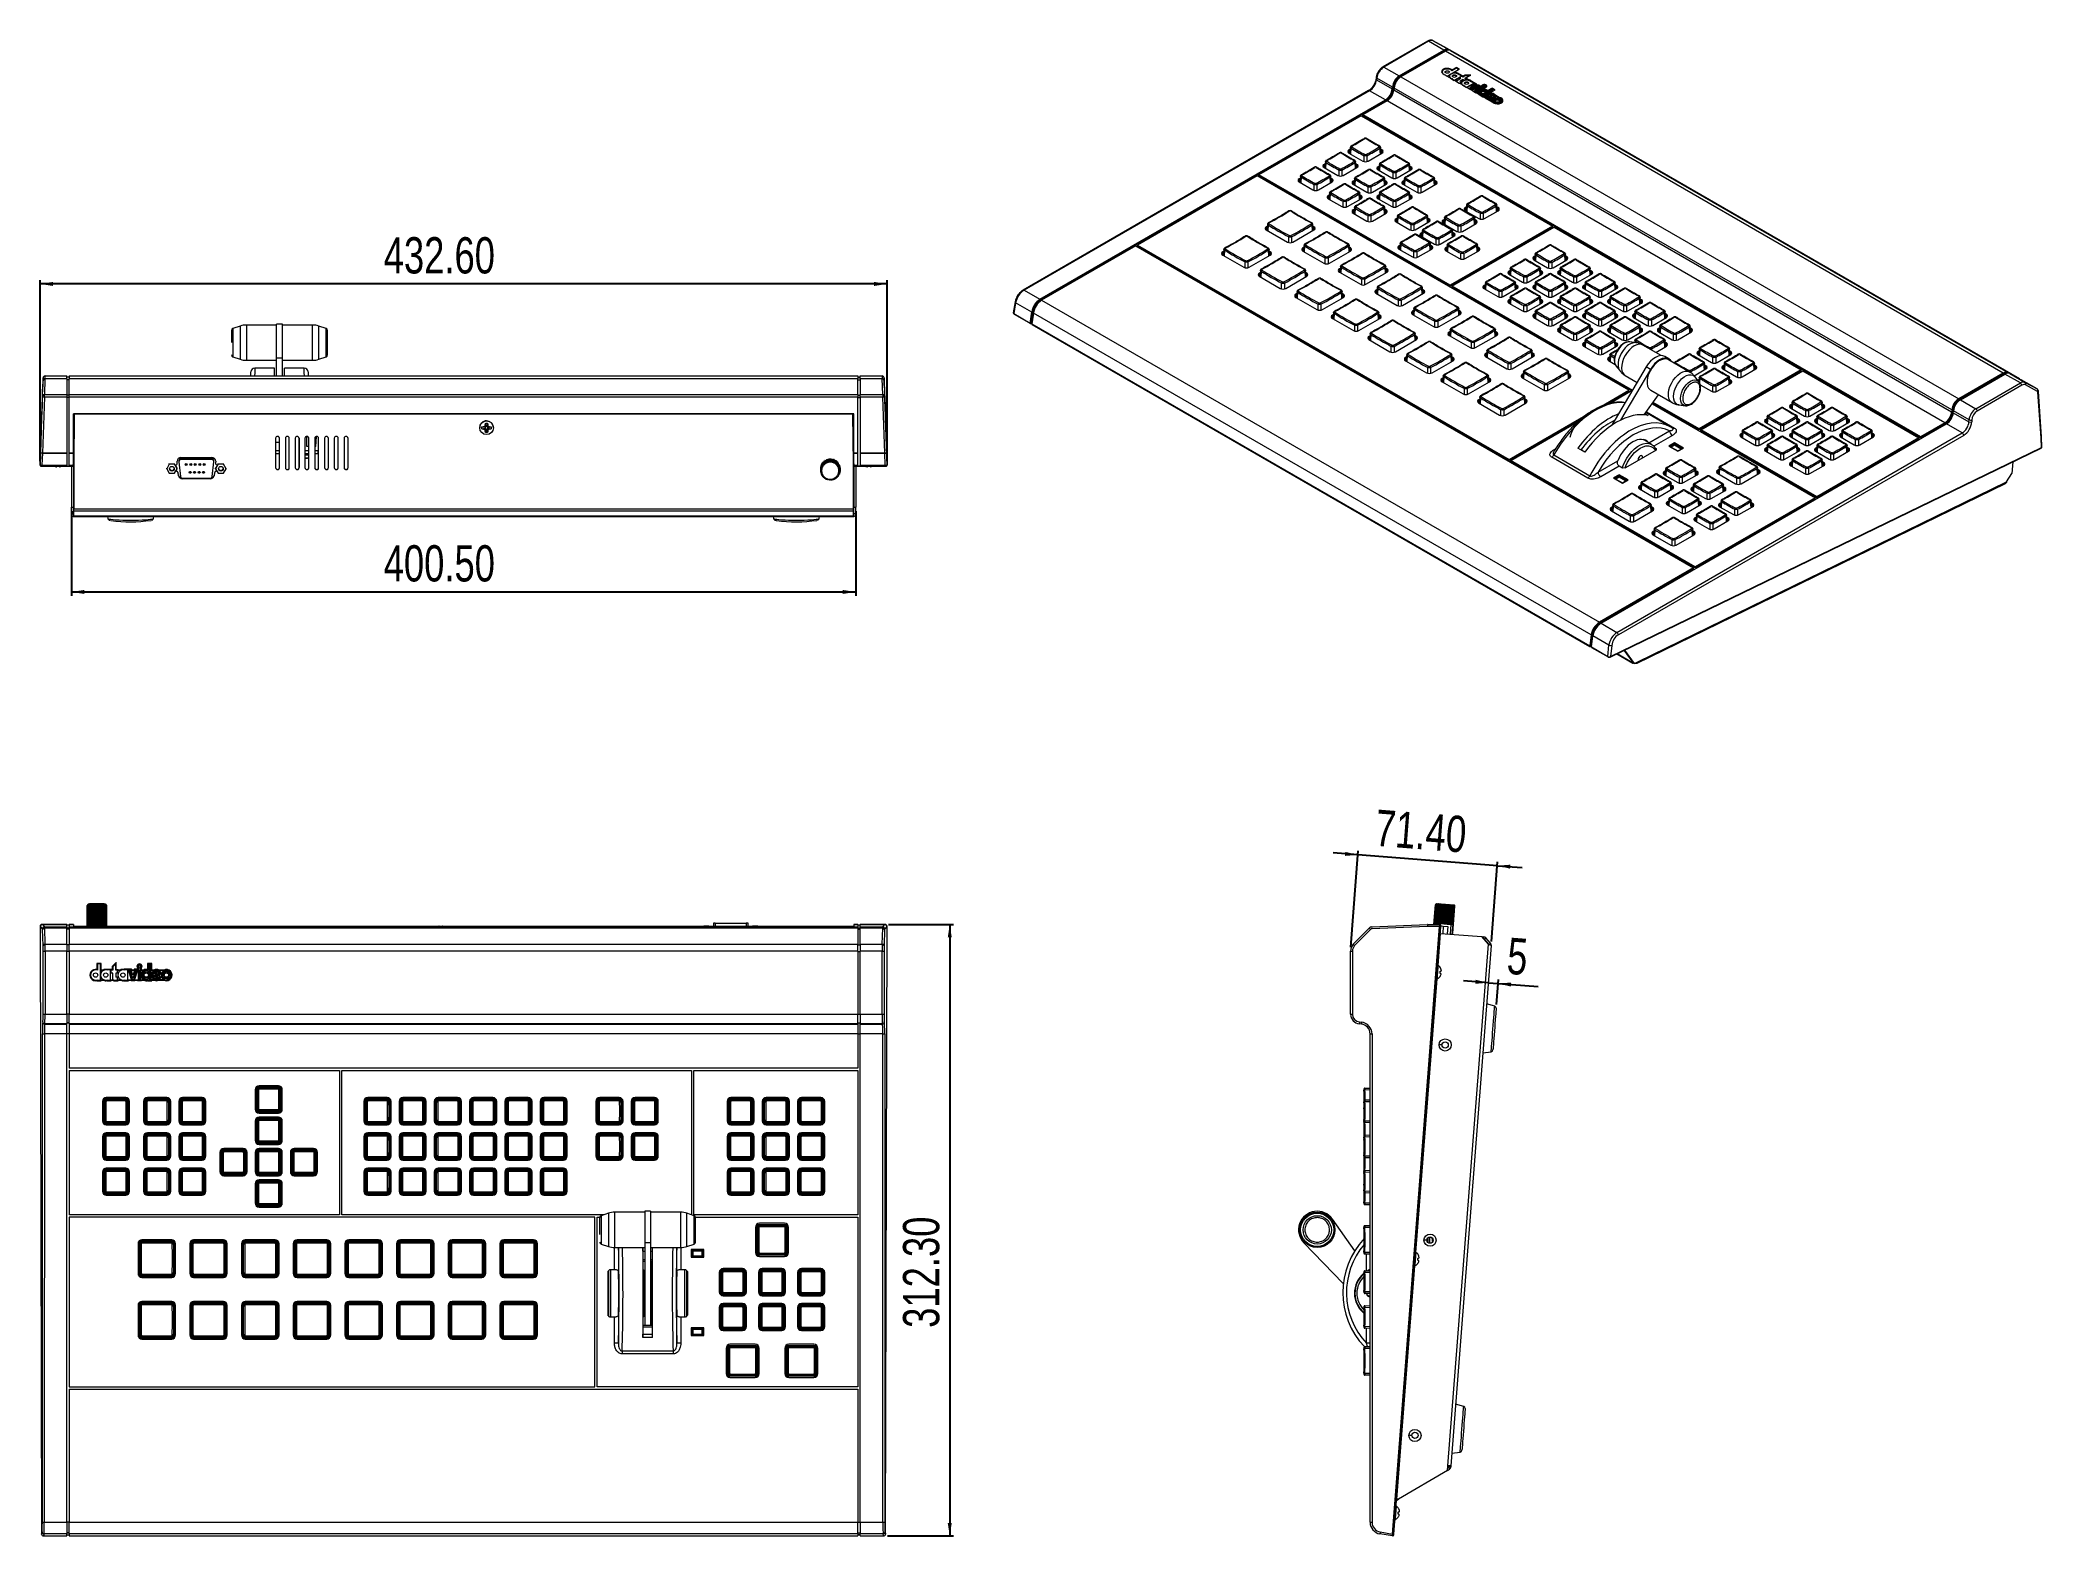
# Model space of a CAD drawing. Header units: millimetres. Extents: x 69 to 580, y 43 to 425.
import ezdxf

# ---------------------------------------------------------------- set-up
doc = ezdxf.new("R2010")
doc.units = ezdxf.units.MM
doc.layers.add('圖層0', color=5, linetype='Continuous')
doc.styles.add('SLDTEXTSTYLE0', font='TXT', dxfattribs={"width": 0.75})
doc.dimstyles.new('SLDDIMSTYLE0', dxfattribs={"dimtxt": 9.260417, "dimasz": 3.302, "dimexe": 0, "dimexo": 0.0625, "dimgap": 2.315104, "dimtad": 2, "dimlfac": 2, "dimrnd": 1e-09, "dimzin": 12, "dimdsep": 46, "dimtxsty": 'SLDTEXTSTYLE0', "dimsah": 1, "dimcen": 0.09, "dimadec": 0, "dimazin": 0, "dimtfac": 1, "dimtofl": 0, "dimtmove": 0, "dimatfit": 3, "dimfxl": 1, "dimtolj": 1, "dimtzin": 12, "dimarcsym": 0})
doc.dimstyles.new('SLDDIMSTYLE1', dxfattribs={"dimtxt": 9.260417, "dimasz": 3.302, "dimexe": 0, "dimexo": 0.0625, "dimgap": 2.315104, "dimtad": 2, "dimlfac": 2, "dimrnd": 1e-09, "dimzin": 12, "dimdsep": 46, "dimtxsty": 'SLDTEXTSTYLE0', "dimsah": 1, "dimcen": 0.09, "dimadec": 0, "dimazin": 0, "dimtfac": 1, "dimtofl": 0, "dimtmove": 0, "dimatfit": 3, "dimfxl": 1, "dimtolj": 1, "dimtzin": 12, "dimarcsym": 0})
doc.dimstyles.new('SLDDIMSTYLE2', dxfattribs={"dimtxt": 9.260417, "dimasz": 3.302, "dimexe": 0, "dimexo": 0.0625, "dimgap": 2.315104, "dimtad": 2, "dimlfac": 2, "dimrnd": 1e-09, "dimzin": 4, "dimdsep": 46, "dimtxsty": 'SLDTEXTSTYLE0', "dimsah": 1, "dimcen": 0.09, "dimadec": 0, "dimazin": 0, "dimtfac": 1, "dimtofl": 0, "dimtmove": 0, "dimatfit": 3, "dimfxl": 1, "dimtolj": 1, "dimtzin": 12, "dimarcsym": 0})

msp = doc.modelspace()

# ---------------------------------------------------------------- blocks, each defined once
blk = doc.blocks.new('*D1')
at = {"layer": '圖層0'}
for p, q in [((285.74, 199.11), (302.34, 199.11)), ((301.34, 199.11), (301.34, 42.97)), ((285.44, 42.97), (302.34, 42.97))]:
    blk.add_line(p, q, dxfattribs=at)
for points in [[(301.34, 199.11), (300.83, 195.81), (301.85, 195.81)], [(301.34, 42.97), (301.85, 46.27), (300.83, 46.27)]]:
    blk.add_solid(points, dxfattribs=at)
at = {"layer": '圖層0', "insert": (289.4, 96.11), "char_height": 9.26, "attachment_point": 1, "rotation": 90, "style": 'SLDTEXTSTYLE0'}
blk.add_mtext('312.30', dxfattribs=at)
blk = doc.blocks.new('*D2')
at = {"layer": '圖層0'}
for p, q in [((438.85, 184.23), (432.52, 184.72)), ((438.85, 184.23), (441.34, 184.03)), ((440.93, 178.7), (441.42, 185.03)), ((441.34, 184.03), (451.55, 183.24))]:
    blk.add_line(p, q, dxfattribs=at)
for points in [[(438.85, 184.23), (435.6, 184.99), (435.52, 183.97)], [(441.34, 184.03), (444.6, 183.27), (444.67, 184.28)]]:
    blk.add_solid(points, dxfattribs=at)
at = {"layer": '圖層0', "insert": (444.08, 195.79), "char_height": 9.26, "attachment_point": 1, "rotation": 355.5715, "style": 'SLDTEXTSTYLE0'}
blk.add_mtext('5', dxfattribs=at)
blk = doc.blocks.new('*D3')
at = {"layer": '圖層0'}
for p, q in [((405.58, 216.88), (399.25, 217.37)), ((403.75, 193.3), (405.66, 217.87)), ((441.17, 214.12), (405.58, 216.88)), ((439.67, 194.77), (441.24, 215.12)), ((441.17, 214.12), (447.5, 213.63))]:
    blk.add_line(p, q, dxfattribs=at)
for points in [[(405.58, 216.88), (402.33, 217.64), (402.25, 216.62)], [(441.17, 214.12), (444.42, 213.36), (444.5, 214.37)]]:
    blk.add_solid(points, dxfattribs=at)
at = {"layer": '圖層0', "insert": (410.41, 228.47), "char_height": 9.26, "attachment_point": 1, "rotation": 355.5715, "style": 'SLDTEXTSTYLE0'}
blk.add_mtext('71.40', dxfattribs=at)
blk = doc.blocks.new('*D4')
at = {"layer": '圖層0'}
for p, q in [((77.08, 304.65), (77.08, 283.01)), ((277.33, 304.65), (277.33, 283.01)), ((77.08, 284.01), (277.33, 284.01))]:
    blk.add_line(p, q, dxfattribs=at)
for points in [[(77.08, 284.01), (80.38, 283.51), (80.38, 284.52)], [(277.33, 284.01), (274.03, 284.52), (274.03, 283.51)]]:
    blk.add_solid(points, dxfattribs=at)
at = {"layer": '圖層0', "insert": (156.81, 295.95), "char_height": 9.26, "attachment_point": 1, "style": 'SLDTEXTSTYLE0'}
blk.add_mtext('400.50', dxfattribs=at)
blk = doc.blocks.new('*D5')
at = {"layer": '圖層0'}
for p, q in [((69.06, 317.42), (69.06, 363.66)), ((285.34, 317.42), (285.34, 363.66)), ((285.34, 362.66), (69.06, 362.66))]:
    blk.add_line(p, q, dxfattribs=at)
for points in [[(69.06, 362.66), (72.37, 362.15), (72.37, 363.17)], [(285.34, 362.66), (282.04, 363.17), (282.04, 362.15)]]:
    blk.add_solid(points, dxfattribs=at)
at = {"layer": '圖層0', "insert": (156.81, 374.6), "char_height": 9.26, "attachment_point": 1, "style": 'SLDTEXTSTYLE0'}
blk.add_mtext('432.60', dxfattribs=at)

# ---------------------------------------------------------------- dimensions: what is measured, and where the dimension line sits
at = {"layer": '圖層0'}
dim = msp.add_linear_dim(base=(69.0634, 362.6625), p1=(285.3418, 316.4186), p2=(69.0634, 316.4186), text='432.60', dimstyle='SLDDIMSTYLE0', dxfattribs=at)
dim.commit()
dim.dimension.update_dxf_attribs({"geometry": '*D5', "text_midpoint": (175.6216, 362.6625), "dimtype": 160})
dim = msp.add_linear_dim(base=(277.3273, 284.0147), p1=(77.0773, 305.6511), p2=(277.3273, 305.6511), dimstyle='SLDDIMSTYLE2', dxfattribs=at)
dim.commit()
dim.dimension.update_dxf_attribs({"geometry": '*D4', "text_midpoint": (175.6216, 284.0147), "dimtype": 160})
for base, p1, p2, angle, text, dimstyle, picture, middle in [((405.5798, 216.8754), (439.5906, 193.7767), (403.6767, 192.3025), 355.571529, '71.40', 'SLDDIMSTYLE1', '*D3', (424.8306, 215.3845)), ((301.3419, 42.9715), (284.7351, 199.1073), (284.4382, 42.9715), 90, '312.30', 'SLDDIMSTYLE0', '*D1', (301.3419, 114.9224))]:
    dim = msp.add_linear_dim(base=base, p1=p1, p2=p2, angle=angle, text=text, dimstyle=dimstyle, dxfattribs=at)
    dim.commit()
    dim.dimension.update_dxf_attribs({"geometry": picture, "text_midpoint": middle, "dimtype": 160})
dim = msp.add_linear_dim(base=(441.3434, 184.0321), p1=(439.5906, 193.7767), p2=(440.8536, 177.7073), angle=355.571529, dimstyle='SLDDIMSTYLE1', dxfattribs=at)
dim.commit()
dim.dimension.update_dxf_attribs({"geometry": '*D2', "text_midpoint": (446.559, 183.6282), "dimtype": 160})

# ---------------------------------------------------------------- linework, layer by layer
at = {"color": 7, "linetype": 'Continuous', "lineweight": 15}
for p, q in [((423.3242, 424.648), (411.9364, 418.0754)), ((423.5741, 424.6233), (412.1863, 418.0506)), ((427.5062, 422.3533), (423.5741, 424.6233)), ((424.7942, 424.764), (428.7403, 422.486)), ((427.6065, 423.2243), (424.7942, 424.764)), ((416.1197, 415.78), (427.5062, 422.3533)), ((427.42, 422.0585), (416.1197, 415.535)), ((427.9305, 422.1084), (416.5439, 415.535)), ((431.6516, 420.8891), (427.6065, 423.2243)), ((570.3418, 339.8961), (427.9305, 422.1084)), ((428.7403, 422.486), (431.6516, 420.8891)), ((429.1645, 422.2411), (571.5758, 340.0288)), ((432.0759, 420.6442), (429.1645, 422.2411)), ((574.4872, 338.4319), (432.0759, 420.6442)), ((410.2388, 415.4519), (410.187, 415.0102)), ((410.3838, 415.2334), (410.332, 414.7917)), ((410.332, 414.7917), (414.3227, 412.4879)), ((414.3616, 412.9371), (410.3838, 415.2334)), ((412.1863, 418.0506), (416.1197, 415.78)), ((416.5439, 415.535), (558.9552, 333.3227)), ((427.0698, 416.79), (427.0698, 416.4993)), ((427.6203, 416.1542), (427.5903, 416.1368)), ((427.5903, 416.1368), (428.3344, 415.7072)), ((427.6203, 416.1542), (427.6229, 416.118)), ((427.8748, 416.096), (427.8041, 416.0552)), ((427.8041, 416.0134), (427.8041, 416.0552)), ((427.8041, 416.0552), (428.3344, 415.749)), ((428.3344, 415.749), (431.2512, 417.4329)), ((428.3344, 415.7073), (428.3344, 415.749)), ((428.3344, 415.7072), (428.4051, 415.7481)), ((428.4051, 415.7481), (428.8785, 415.4748)), ((429.0061, 416.0143), (428.475, 415.7077)), ((428.9082, 415.7286), (428.9082, 415.6061)), ((429.4588, 415.0929), (429.4287, 415.0755)), ((429.4287, 415.0755), (430.1729, 414.6459)), ((429.4588, 415.0929), (429.4613, 415.0567)), ((430.7209, 417.739), (429.5718, 417.0757)), ((429.6125, 417.3042), (429.6107, 417.0981)), ((430.7209, 417.9441), (429.6125, 417.3042)), ((429.7133, 415.0347), (429.6426, 414.9939)), ((429.6426, 414.9521), (429.6426, 414.9939)), ((429.6426, 414.9939), (430.1729, 414.6877)), ((430.0491, 416.6164), (429.7133, 416.4226)), ((430.2896, 416.4776), (430.0491, 416.6164)), ((430.1729, 414.6877), (432.0114, 415.749)), ((430.1729, 414.6459), (430.1729, 414.6877)), ((430.1729, 414.6459), (430.2436, 414.6867)), ((430.2436, 414.6867), (430.515, 414.5301)), ((430.2665, 416.8226), (430.2471, 416.5022)), ((430.2665, 416.8226), (431.465, 417.5145)), ((430.6323, 416.6115), (430.2665, 416.8226)), ((431.4457, 415.3), (430.3135, 414.6464)), ((430.611, 414.3939), (430.6653, 414.3626)), ((430.6323, 416.6115), (430.6283, 416.4322)), ((430.6317, 414.3811), (431.4457, 413.9112)), ((430.6653, 414.4632), (430.6653, 414.3616)), ((431.465, 417.5145), (430.7209, 417.9441)), ((430.7209, 417.9441), (430.7209, 417.739)), ((431.2512, 417.4329), (430.7209, 417.739)), ((430.7386, 414.5652), (431.7992, 415.1775)), ((430.7386, 414.3611), (431.4457, 413.9529)), ((431.2512, 417.4329), (431.2512, 417.3911)), ((431.481, 416.0552), (431.4103, 416.0144)), ((431.976, 415.6878), (431.4457, 415.3816)), ((431.7992, 415.1775), (431.4457, 415.3816)), ((431.4457, 415.3816), (431.4457, 415.2592)), ((431.4457, 415.2592), (431.6931, 415.1163)), ((431.4457, 413.9529), (431.976, 414.2591)), ((431.451, 416.2429), (431.4492, 416.0368)), ((431.481, 416.2603), (431.451, 416.2429)), ((432.2605, 415.8103), (431.481, 416.2603)), ((431.481, 416.2603), (431.481, 416.0552)), ((432.0114, 415.749), (431.481, 416.0552)), ((431.976, 414.1366), (431.5863, 413.9116)), ((432.3296, 414.8714), (431.6225, 414.4632)), ((431.976, 414.2591), (431.6225, 414.4632)), ((431.7285, 414.4019), (432.3296, 414.7489)), ((432.3296, 415.4837), (431.976, 415.6878)), ((431.976, 414.2591), (431.976, 414.1366)), ((432.0114, 415.749), (432.0114, 415.6674)), ((432.1908, 415.77), (432.1788, 415.5707)), ((432.1908, 415.77), (432.2605, 415.8103)), ((432.3306, 415.6894), (432.1908, 415.77)), ((432.9483, 415.8409), (432.3296, 415.4837)), ((432.6831, 414.6673), (432.3296, 414.8714)), ((432.3296, 414.7489), (432.3296, 414.8714)), ((432.3296, 414.7489), (432.6372, 414.5713)), ((432.8867, 416.0104), (432.3306, 415.6894)), ((432.3306, 415.6894), (432.3306, 415.4843)), ((432.6831, 414.6673), (433.2134, 414.9734)), ((432.6831, 414.5869), (432.6831, 414.6673)), ((433.1604, 414.8203), (432.8246, 414.6265)), ((432.8599, 415.1775), (434.0089, 415.8409)), ((433.2134, 414.9734), (432.8599, 415.1775)), ((434.375, 416.0104), (432.8867, 416.0104)), ((432.8867, 416.0104), (432.8902, 415.8073)), ((434.0089, 415.8409), (432.9483, 415.8409)), ((433.0737, 415.2592), (433.0617, 415.061)), ((433.0737, 415.2592), (434.375, 416.0104)), ((433.4273, 415.0551), (433.0737, 415.2592)), ((433.4009, 414.6815), (433.1604, 414.8203)), ((433.2134, 414.7897), (433.2134, 414.9734)), ((433.3778, 415.0265), (433.3584, 414.7061)), ((433.3778, 415.0265), (433.4273, 415.0551)), ((433.7435, 414.8154), (433.3778, 415.0265)), ((433.7435, 414.8154), (433.7395, 414.6361)), ((434.0089, 415.7991), (434.0089, 415.8409)), ((434.5923, 414.2591), (434.5216, 414.2183)), ((434.5622, 414.4468), (434.5605, 414.2407)), ((434.5958, 414.4662), (434.5622, 414.4468)), ((435.1226, 413.9529), (434.5923, 414.2591)), ((435.9048, 413.7106), (434.5958, 414.4662)), ((434.5958, 414.4662), (434.5958, 414.257)), ((408.2572, 412.0121), (320.0607, 361.1081)), ((408.5072, 411.9873), (320.3107, 361.0833)), ((324.3775, 358.7356), (412.5646, 409.645)), ((412.5646, 409.4), (324.3775, 358.4907)), ((412.9889, 409.4001), (406.8229, 405.8405)), ((412.5646, 409.645), (408.5072, 411.9873)), ((555.4002, 327.1878), (412.9889, 409.4001)), ((414.3227, 412.4879), (414.3616, 412.9371)), ((414.5725, 413.0332), (414.5337, 412.5841)), ((414.7858, 412.6921), (414.747, 412.243)), ((414.747, 412.243), (557.1583, 330.0307)), ((557.1971, 330.4798), (414.7858, 412.6921)), ((431.4457, 413.9112), (431.4457, 413.9529)), ((431.4457, 413.9112), (431.5164, 413.952)), ((431.5164, 413.952), (431.9898, 413.6787)), ((432.0195, 413.9325), (432.0195, 413.81)), ((432.5701, 413.2968), (432.54, 413.2794)), ((432.54, 413.2794), (433.2842, 412.8498)), ((432.5701, 413.2968), (432.5726, 413.2606)), ((432.8245, 413.2386), (432.7538, 413.1978)), ((432.7538, 413.156), (432.7538, 413.1978)), ((432.7538, 413.1978), (433.2842, 412.8916)), ((433.2842, 412.8916), (435.1226, 413.9529)), ((433.2842, 412.8498), (433.2842, 412.8916)), ((433.2842, 412.8498), (433.3549, 412.8906)), ((433.3549, 412.8906), (433.8092, 412.6283)), ((434.9989, 413.759), (433.4248, 412.8503)), ((433.8092, 412.6283), (433.7779, 412.5934)), ((433.7779, 412.5934), (434.4646, 412.1969)), ((433.8092, 412.6283), (433.8121, 412.5736)), ((435.158, 413.9325), (433.9382, 412.514)), ((433.9382, 412.514), (434.4686, 412.2079)), ((433.9382, 412.514), (433.9382, 412.5008)), ((435.2272, 413.6885), (434.242, 412.5427)), ((434.242, 412.5427), (434.5183, 412.3832)), ((435.2272, 413.566), (434.3124, 412.5021)), ((434.4646, 412.1969), (434.5252, 412.215)), ((434.4686, 412.2079), (436.9258, 412.912)), ((434.4686, 412.1981), (434.4686, 412.2079)), ((434.5183, 412.3832), (436.503, 412.952)), ((434.5252, 412.215), (434.9795, 411.9527)), ((434.5458, 412.5715), (435.4137, 413.5808)), ((434.5681, 412.5586), (434.5458, 412.5715)), ((434.5458, 412.5715), (434.5458, 412.449)), ((434.5681, 412.4361), (434.5458, 412.449)), ((436.3164, 413.0597), (434.5681, 412.5586)), ((436.3164, 412.9372), (434.5681, 412.4361)), ((434.5681, 412.5586), (434.5681, 412.4361)), ((436.6449, 412.709), (434.6565, 412.1392)), ((434.9795, 411.9527), (434.9336, 411.9262)), ((434.9336, 411.9262), (435.6777, 411.4966)), ((434.9795, 411.9527), (434.9829, 411.8978)), ((435.0055, 413.7552), (434.9989, 413.759)), ((435.0782, 412.8659), (435.7175, 413.6095)), ((436.3662, 413.235), (435.0782, 412.8659)), ((435.1226, 413.8914), (435.1226, 413.9529)), ((436.9611, 412.8916), (435.1226, 411.8303)), ((435.1226, 411.8303), (435.1226, 411.8171)), ((435.1226, 411.8303), (435.653, 411.5241)), ((435.7175, 413.6095), (435.158, 413.9325)), ((435.6354, 413.3915), (435.2179, 412.906)), ((435.4137, 413.5808), (435.2272, 413.6885)), ((435.2272, 413.6885), (435.2272, 413.566)), ((435.3434, 413.4989), (435.2272, 413.566)), ((436.9611, 412.6875), (435.4762, 411.8303)), ((435.4762, 411.8303), (435.653, 411.7282)), ((436.9611, 412.565), (435.5823, 411.769)), ((436.059, 413.147), (435.6354, 413.3915)), ((435.653, 411.5241), (437.4914, 412.5854)), ((435.653, 411.7282), (437.1379, 412.5854)), ((435.653, 411.5109), (435.653, 411.5241)), ((435.6777, 411.4966), (435.7237, 411.5232)), ((435.7175, 413.3441), (435.7175, 413.6095)), ((435.7237, 411.5232), (436.197, 411.2499)), ((436.3247, 411.7894), (435.7936, 411.4828)), ((435.8227, 413.6151), (435.8061, 413.293)), ((435.8227, 413.6151), (435.9048, 413.7106)), ((436.2344, 413.3774), (435.8227, 413.6151)), ((436.2268, 411.5037), (436.2268, 411.3812)), ((436.2344, 413.3774), (436.2329, 413.1969)), ((436.3998, 413.4248), (436.2344, 413.3774)), ((436.503, 412.952), (436.3164, 413.0597)), ((436.3164, 413.0597), (436.3164, 412.9372)), ((436.3612, 412.9113), (436.3164, 412.9372)), ((436.9258, 412.912), (436.3662, 413.235)), ((436.3998, 413.4248), (436.3981, 413.2166)), ((436.9646, 413.0987), (436.3998, 413.4248)), ((436.7268, 411.5037), (436.7268, 411.3812)), ((436.7774, 410.868), (436.7473, 410.8506)), ((436.7473, 410.8506), (437.4914, 410.421)), ((436.7774, 410.868), (436.7799, 410.8318)), ((436.9258, 412.8712), (436.9258, 412.912)), ((436.9611, 412.8916), (437.4914, 412.5854)), ((437.1379, 412.5854), (436.9611, 412.6875)), ((436.9611, 412.6875), (436.9611, 412.565)), ((437.0318, 412.5242), (436.9611, 412.565)), ((437.0318, 410.8098), (436.9611, 410.7689)), ((436.9611, 410.7272), (436.9611, 410.7689)), ((436.9611, 410.7689), (437.4914, 410.4628)), ((437.2052, 413.2376), (436.9646, 413.0987)), ((436.9646, 413.0987), (436.9646, 412.8896)), ((437.3677, 412.3915), (437.0319, 412.1977)), ((437.345, 412.9907), (437.0672, 412.8304)), ((437.2052, 413.2376), (437.2179, 412.9174)), ((437.5375, 410.8976), (437.3147, 410.7689)), ((437.3147, 410.7689), (437.4914, 410.6669)), ((437.345, 413.0957), (437.345, 412.9732)), ((437.6082, 412.2527), (437.3677, 412.3915)), ((437.5375, 410.7751), (437.4207, 410.7077)), ((437.4914, 412.5854), (437.4914, 412.463)), ((437.4914, 412.463), (437.58, 412.5141)), ((437.4914, 410.4628), (440.4083, 412.1466)), ((437.4914, 410.6669), (440.0547, 412.1466)), ((437.4914, 410.421), (437.4914, 410.4628)), ((437.4914, 410.421), (437.5621, 410.4618)), ((437.5375, 410.8976), (437.5375, 410.7751)), ((437.5621, 410.4618), (438.0355, 410.1886)), ((437.585, 412.5977), (437.5657, 412.2772)), ((437.585, 412.5977), (437.9493, 412.808)), ((437.9508, 412.3866), (437.585, 412.5977)), ((437.632, 410.4215), (438.1632, 410.7281)), ((437.9508, 412.3866), (437.9468, 412.2073)), ((438.0653, 410.4424), (438.0653, 410.3199)), ((438.3268, 411.3812), (438.3268, 411.5037)), ((438.345, 412.9361), (438.345, 413.0957)), ((438.5653, 410.4424), (438.5653, 410.3199)), ((439.8779, 412.2487), (438.5767, 411.4975)), ((439.8779, 412.1262), (438.5767, 411.375)), ((438.5767, 411.4975), (438.5767, 411.375)), ((438.58, 410.5306), (440.3022, 410.1687)), ((438.6655, 410.5437), (438.6655, 410.6662)), ((438.6655, 410.6662), (440.1505, 410.3542)), ((440.1505, 410.2317), (438.6655, 410.5437)), ((439.8779, 412.4528), (438.7289, 411.7895)), ((438.7695, 412.018), (438.7677, 411.8119)), ((439.8779, 412.6579), (438.7695, 412.018)), ((438.7842, 409.7564), (439.8386, 409.1476)), ((440.381, 409.9986), (438.8589, 410.3184)), ((438.8704, 411.1363), (439.2062, 411.3302)), ((439.8716, 410.5664), (439.1155, 410.7252)), ((439.4466, 411.1914), (439.2062, 411.3302)), ((439.4235, 411.5364), (439.4041, 411.2159)), ((439.4235, 411.5364), (440.6221, 412.2283)), ((439.7893, 411.3252), (439.4235, 411.5364)), ((439.4599, 409.9838), (439.5697, 409.8478)), ((439.4599, 409.9838), (439.4599, 409.8613)), ((439.4773, 409.8397), (439.4599, 409.8613)), ((439.5977, 410.1546), (439.9147, 409.7622)), ((440.2142, 409.9111), (439.7086, 410.0174)), ((439.7893, 411.3252), (439.7852, 411.1411)), ((439.8684, 409.4015), (439.8684, 409.279)), ((440.6221, 412.2283), (439.8779, 412.6579)), ((439.8779, 412.6579), (439.8779, 412.4528)), ((440.4083, 412.1466), (439.8779, 412.4528)), ((440.0547, 412.1466), (439.8779, 412.2487)), ((439.8779, 412.2487), (439.8779, 412.1262)), ((439.9486, 412.0854), (439.8779, 412.1262)), ((439.9147, 409.6397), (439.9147, 409.7622)), ((440.1505, 410.3542), (440.1505, 410.2317)), ((440.1653, 410.3199), (440.1505, 410.2317)), ((440.1653, 410.3199), (440.1653, 410.4424)), ((440.3684, 409.4015), (440.3684, 409.279)), ((440.4083, 412.1049), (440.4083, 412.1466)), ((441.2498, 410.1505), (440.6627, 410.4894)), ((440.6653, 410.3199), (440.6653, 410.4424)), ((440.7531, 410.7688), (440.741, 410.4442)), ((441.5924, 410.2843), (440.7531, 410.7688)), ((441.5924, 410.2843), (441.5883, 410.0982)), ((441.9684, 409.279), (441.9684, 409.4015)), ((442.4684, 409.1108), (442.4684, 409.4015)), ((442.5047, 409.1564), (442.4684, 409.2076)), ((406.3986, 405.5956), (380.3, 390.5292)), ((406.3986, 405.5956), (455.2067, 377.4193)), ((549.2342, 323.6282), (406.8229, 405.8405)), ((406.8229, 405.5955), (406.8229, 405.8405)), ((549.2342, 323.3832), (406.8229, 405.5955)), ((397.2574, 393.8997), (397.1569, 392.2375)), ((403.59, 397.0551), (403.2718, 396.8715)), ((403.2718, 396.6265), (403.2718, 396.8715)), ((403.5747, 396.8013), (403.2718, 396.6265)), ((403.2718, 396.055), (406.772, 394.0344)), ((403.484, 396.0958), (403.484, 396.4428)), ((403.5337, 396.1245), (403.484, 396.0958)), ((403.6214, 397.5735), (403.5208, 395.9113)), ((405.0734, 392.2375), (404.9729, 393.8996)), ((408.1862, 394.0344), (411.6864, 396.055)), ((411.4374, 395.9113), (411.3369, 397.5735)), ((411.6864, 396.8715), (411.3682, 397.0551)), ((411.6864, 396.6265), (411.3836, 396.8013)), ((411.4743, 396.0958), (411.4245, 396.1245)), ((411.4743, 396.0958), (411.4743, 396.4428)), ((411.6864, 396.6265), (411.6864, 396.8715)), ((379.8757, 390.2842), (349.2464, 372.6023)), ((474.7694, 335.5032), (379.8757, 390.2842)), ((429.108, 362.3529), (380.3, 390.5292)), ((380.3, 390.2842), (380.3, 390.5292)), ((429.108, 362.1079), (380.3, 390.2842)), ((390.8621, 389.7075), (390.5439, 389.5238)), ((390.5439, 389.2788), (390.5439, 389.5238)), ((390.8467, 389.4536), (390.5439, 389.2788)), ((390.5439, 388.7074), (394.0441, 386.6868)), ((390.756, 388.7481), (390.756, 389.0951)), ((390.8058, 388.7768), (390.756, 388.7481)), ((390.8934, 390.2258), (390.7929, 388.5636)), ((395.4583, 386.6868), (398.9585, 388.7074)), ((397.226, 393.3813), (396.9079, 393.1976)), ((396.9079, 392.9527), (396.9079, 393.1976)), ((397.2107, 393.1275), (396.9079, 392.9527)), ((396.9079, 392.3812), (400.408, 390.3606)), ((397.12, 392.4219), (397.12, 392.769)), ((397.1698, 392.4507), (397.12, 392.4219)), ((398.7095, 388.5636), (398.6089, 390.2258)), ((398.9585, 389.5238), (398.6403, 389.7075)), ((398.9585, 389.2788), (398.6556, 389.4536)), ((398.7463, 388.7481), (398.6966, 388.7768)), ((398.7463, 388.7481), (398.7463, 389.0951)), ((398.9585, 389.2788), (398.9585, 389.5238)), ((401.8223, 390.3606), (405.3224, 392.3812)), ((404.6507, 389.0952), (404.3325, 388.9115)), ((404.3325, 388.6665), (404.3325, 388.9115)), ((404.6353, 388.8413), (404.3325, 388.6665)), ((404.5446, 388.1358), (404.5446, 388.4828)), ((404.682, 389.6135), (404.5815, 387.9513)), ((405.3224, 393.1976), (405.0042, 393.3813)), ((405.3224, 392.9527), (405.0196, 393.1275)), ((405.1103, 392.4219), (405.0605, 392.4507)), ((405.1103, 392.4219), (405.1103, 392.769)), ((405.3224, 392.9527), (405.3224, 393.1976)), ((411.0146, 392.769), (410.6964, 392.5853)), ((410.6964, 392.3403), (410.6964, 392.5853)), ((410.9993, 392.5152), (410.6964, 392.3403)), ((410.6964, 391.7689), (414.1966, 389.7483)), ((410.9086, 391.8096), (410.9086, 392.1566)), ((410.9583, 391.8383), (410.9086, 391.8096)), ((411.046, 393.2873), (410.9454, 391.6252)), ((412.498, 387.9513), (412.3975, 389.6135)), ((412.7471, 388.9115), (412.4289, 389.0952)), ((412.7471, 388.6665), (412.4442, 388.8413)), ((412.5349, 388.1358), (412.5349, 388.4828)), ((412.7471, 388.6665), (412.7471, 388.9115)), ((415.6108, 389.7483), (419.111, 391.7689)), ((417.3786, 389.0952), (417.0604, 388.9115)), ((417.0604, 388.6665), (417.0604, 388.9115)), ((417.3632, 388.8413), (417.0604, 388.6665)), ((417.2725, 388.1358), (417.2725, 388.4828)), ((417.4099, 389.6135), (417.3094, 387.9513)), ((418.862, 391.6252), (418.7615, 393.2873)), ((419.111, 392.5853), (418.7928, 392.769)), ((419.111, 392.3403), (418.8082, 392.5152)), ((418.8989, 391.8096), (418.8491, 391.8383)), ((418.8989, 391.8096), (418.8989, 392.1566)), ((419.111, 392.3403), (419.111, 392.5853)), ((425.226, 387.9513), (425.1254, 389.6135)), ((425.475, 388.9115), (425.1568, 389.0952)), ((425.475, 388.6665), (425.1721, 388.8413)), ((425.2628, 388.1358), (425.2628, 388.4828)), ((425.475, 388.6665), (425.475, 388.9115)), ((398.2867, 385.4213), (397.9685, 385.2376)), ((397.9685, 384.9927), (397.9685, 385.2376)), ((398.2714, 385.1675), (397.9685, 384.9927)), ((397.9685, 384.4212), (401.4687, 382.4006)), ((398.1806, 384.4619), (398.1806, 384.809)), ((398.2304, 384.4907), (398.1806, 384.4619)), ((398.3181, 385.9397), (398.2175, 384.2775)), ((402.8829, 382.4006), (406.3831, 384.4212)), ((404.3325, 388.0951), (407.8327, 386.0745)), ((404.5944, 388.1645), (404.5446, 388.1358)), ((406.1341, 384.2775), (406.0336, 385.9396)), ((406.3831, 385.2376), (406.0649, 385.4213)), ((406.3831, 384.9927), (406.0803, 385.1675)), ((406.171, 384.4619), (406.1212, 384.4907)), ((406.171, 384.4619), (406.171, 384.809)), ((406.3831, 384.9927), (406.3831, 385.2376)), ((409.2469, 386.0745), (412.747, 388.0951)), ((411.0146, 385.4213), (410.6964, 385.2376)), ((410.6964, 384.9927), (410.6964, 385.2376)), ((410.9993, 385.1675), (410.6964, 384.9927)), ((410.6964, 384.4212), (414.1966, 382.4006)), ((410.9086, 384.4619), (410.9086, 384.809)), ((410.9583, 384.4907), (410.9086, 384.4619)), ((411.046, 385.9397), (410.9454, 384.2775)), ((412.5349, 388.1358), (412.4852, 388.1645)), ((415.6108, 382.4006), (419.111, 384.4212)), ((417.0604, 388.0951), (420.5606, 386.0745)), ((417.3223, 388.1645), (417.2725, 388.1358)), ((418.862, 384.2775), (418.7615, 385.9396)), ((419.111, 385.2376), (418.7928, 385.4213)), ((419.111, 384.9927), (418.8082, 385.1675)), ((418.8989, 384.4619), (418.8491, 384.4907)), ((418.8989, 384.4619), (418.8989, 384.809)), ((419.111, 384.9927), (419.111, 385.2376)), ((421.9748, 386.0745), (425.475, 388.0951)), ((425.2628, 388.1358), (425.2131, 388.1645)), ((404.6507, 381.7475), (404.3325, 381.5638)), ((404.3325, 381.3188), (404.3325, 381.5638)), ((404.6353, 381.4937), (404.3325, 381.3188)), ((404.3325, 380.7474), (407.8327, 378.7268)), ((404.5446, 380.7881), (404.5446, 381.1351)), ((404.5944, 380.8168), (404.5446, 380.7881)), ((404.682, 382.2658), (404.5815, 380.6036)), ((409.2469, 378.7268), (412.7471, 380.7474)), ((412.498, 380.6036), (412.3975, 382.2658)), ((412.747, 381.5638), (412.4289, 381.7475)), ((412.747, 381.3188), (412.4442, 381.4937)), ((412.5349, 380.7881), (412.4852, 380.8168)), ((412.5349, 380.7881), (412.5349, 381.1351)), ((412.747, 381.3188), (412.747, 381.5638)), ((415.6108, 379.5024), (415.2912, 379.3178)), ((415.2912, 379.0729), (415.2912, 379.3178)), ((415.5955, 379.2485), (415.2912, 379.0729)), ((415.2912, 378.5014), (418.7913, 376.4808)), ((415.5033, 378.5421), (415.5033, 378.8892)), ((415.5545, 378.5717), (415.5033, 378.5421)), ((415.6422, 380.0207), (415.5415, 378.3569)), ((420.2056, 376.4808), (423.7057, 378.5014)), ((423.4582, 378.3585), (423.3577, 380.0207)), ((423.7057, 379.3178), (423.3891, 379.5006)), ((423.7057, 379.0729), (423.4045, 379.2468)), ((423.4936, 378.5421), (423.4454, 378.5699)), ((423.4936, 378.5421), (423.4936, 378.8892)), ((423.7057, 379.0729), (423.7057, 379.3178)), ((427.6316, 379.0942), (427.312, 378.9096)), ((427.312, 378.6647), (427.312, 378.9096)), ((427.6163, 378.8403), (427.312, 378.6647)), ((427.5241, 378.1339), (427.5241, 378.481)), ((427.663, 379.6125), (427.5624, 377.9487)), ((433.2885, 382.3598), (432.9688, 382.1753)), ((432.9688, 381.9303), (432.9688, 382.1753)), ((433.2731, 382.106), (432.9688, 381.9303)), ((432.9688, 381.3588), (436.469, 379.3382)), ((433.181, 381.3996), (433.181, 381.7466)), ((433.2322, 381.4291), (433.181, 381.3996)), ((433.3198, 382.8781), (433.2192, 381.2143)), ((435.479, 377.9503), (435.3785, 379.6125)), ((435.7265, 378.9096), (435.4099, 379.0924)), ((435.7265, 378.6647), (435.4253, 378.8386)), ((435.5144, 378.1339), (435.5144, 378.481)), ((435.7265, 378.6647), (435.7265, 378.9096)), ((437.8832, 379.3382), (441.3834, 381.3588)), ((441.1359, 381.216), (441.0353, 382.8781)), ((441.3834, 382.1753), (441.0668, 382.358)), ((441.3834, 381.9303), (441.0822, 382.1042)), ((441.1713, 381.3996), (441.1231, 381.4274)), ((441.1713, 381.3996), (441.1713, 381.7466)), ((441.3834, 381.9303), (441.3834, 382.1753)), ((382.4462, 377.4198), (382.1632, 377.2564)), ((382.1632, 377.0114), (382.1632, 377.2564)), ((382.4309, 377.166), (382.1632, 377.0114)), ((382.1632, 376.44), (387.5372, 373.3376)), ((382.3753, 376.4807), (382.3753, 376.8277)), ((382.3899, 376.4891), (382.3753, 376.4807)), ((382.4788, 377.9585), (382.3794, 376.3152)), ((388.9514, 373.3376), (394.3254, 376.44)), ((394.1121, 376.3168), (394.0128, 377.9585)), ((394.3254, 377.2564), (394.0455, 377.418)), ((394.3254, 377.0114), (394.0608, 377.1642)), ((394.1133, 376.4807), (394.1018, 376.4874)), ((394.1133, 376.4807), (394.1133, 376.8277)), ((394.3254, 377.0114), (394.3254, 377.2564)), ((421.9748, 375.8285), (421.6551, 375.644)), ((421.6551, 375.399), (421.6551, 375.644)), ((421.9594, 375.5747), (421.6551, 375.399)), ((421.6551, 374.8276), (425.1553, 372.807)), ((421.8673, 374.8683), (421.8673, 375.2153)), ((421.9185, 374.8979), (421.8673, 374.8683)), ((422.0061, 376.3469), (421.9055, 374.683)), ((426.5695, 372.807), (430.0697, 374.8276)), ((427.312, 378.0932), (430.8122, 376.0726)), ((427.5753, 378.1635), (427.5241, 378.1339)), ((455.2067, 377.4193), (429.108, 362.3529)), ((455.2067, 377.1743), (429.108, 362.1079)), ((429.5323, 362.1079), (455.6309, 377.1744)), ((429.8222, 374.6847), (429.7216, 376.3468)), ((430.0697, 375.644), (429.7531, 375.8268)), ((430.0697, 375.399), (429.7684, 375.5729)), ((429.8576, 374.8683), (429.8094, 374.8961)), ((429.8576, 374.8683), (429.8576, 375.2153)), ((430.0697, 375.399), (430.0697, 375.644)), ((432.2264, 376.0726), (435.7265, 378.0932)), ((435.5144, 378.1339), (435.4662, 378.1617)), ((455.2067, 377.1743), (455.2067, 377.4193)), ((455.6309, 377.1744), (518.7579, 340.732)), ((348.8221, 372.3574), (324.8017, 358.4907)), ((348.8221, 372.3574), (491.2334, 290.1451)), ((349.2464, 372.6023), (444.1401, 317.8213)), ((349.2464, 372.3573), (349.2464, 372.6023)), ((444.1401, 317.5764), (349.2464, 372.3573)), ((371.3093, 370.9906), (371.0263, 370.8272)), ((371.0263, 370.5822), (371.0263, 370.8272)), ((371.2939, 370.7367), (371.0263, 370.5822)), ((371.0263, 370.0108), (376.4003, 366.9084)), ((371.2384, 370.0515), (371.2384, 370.3985)), ((371.253, 370.0599), (371.2384, 370.0515)), ((371.3419, 371.5293), (371.2425, 369.886)), ((377.8145, 366.9084), (383.1885, 370.0108)), ((382.9751, 369.8876), (382.8759, 371.5293)), ((383.1885, 370.8272), (382.9085, 370.9888)), ((383.1885, 370.5822), (382.9239, 370.735)), ((382.9764, 370.0515), (382.9648, 370.0582)), ((382.9764, 370.0515), (382.9764, 370.3985)), ((383.1885, 370.5822), (383.1885, 370.8272)), ((391.78, 372.0315), (391.497, 371.8681)), ((391.497, 371.6231), (391.497, 371.8681)), ((391.7647, 371.7777), (391.497, 371.6231)), ((391.497, 371.0517), (396.871, 367.9493)), ((391.7091, 371.0924), (391.7091, 371.4394)), ((391.7238, 371.1008), (391.7091, 371.0924)), ((391.8126, 372.5702), (391.7132, 370.9269)), ((398.2852, 367.9493), (403.6593, 371.0517)), ((403.4459, 370.9285), (403.3466, 372.5702)), ((403.6593, 371.8681), (403.3793, 372.0297)), ((403.6593, 371.6231), (403.3946, 371.7759)), ((403.4471, 371.0924), (403.4356, 371.0991)), ((403.4471, 371.0924), (403.4471, 371.4394)), ((403.6593, 371.6231), (403.6593, 371.8681)), ((416.3179, 372.5629), (415.9983, 372.3784)), ((415.9983, 372.1334), (415.9983, 372.3784)), ((416.3026, 372.3091), (415.9983, 372.1334)), ((415.9983, 371.562), (419.4984, 369.5413)), ((416.2104, 371.6027), (416.2104, 371.9497)), ((416.2616, 371.6322), (416.2104, 371.6027)), ((416.3493, 373.0812), (416.2486, 371.4174)), ((420.9127, 369.5413), (424.4128, 371.562)), ((424.1653, 371.4191), (424.0648, 373.0812)), ((424.4128, 372.3784), (424.0962, 372.5611)), ((424.4128, 372.1334), (424.1116, 372.3073)), ((424.2007, 371.6027), (424.1525, 371.6305)), ((424.2007, 371.6027), (424.2007, 371.9497)), ((424.4128, 372.1334), (424.4128, 372.3784)), ((428.3387, 372.1547), (428.0191, 371.9702)), ((428.0191, 371.7252), (428.0191, 371.9702)), ((428.3234, 371.9009), (428.0191, 371.7252)), ((428.0191, 371.1537), (431.5193, 369.1331)), ((428.2312, 371.1945), (428.2312, 371.5415)), ((428.2825, 371.224), (428.2312, 371.1945)), ((428.3701, 372.673), (428.2695, 371.0092)), ((432.9335, 369.1331), (436.4337, 371.1537)), ((436.1861, 371.0109), (436.0856, 372.673)), ((436.4337, 371.9702), (436.1171, 372.1529)), ((436.4337, 371.7252), (436.1324, 371.8991)), ((436.2215, 371.1945), (436.1733, 371.2223)), ((436.2215, 371.1945), (436.2215, 371.5415)), ((436.4337, 371.7252), (436.4337, 371.9702)), ((450.7894, 369.8075), (450.4712, 369.6238)), ((450.4712, 369.3789), (450.4712, 369.6238)), ((450.774, 369.5537), (450.4712, 369.3789)), ((450.4712, 368.8074), (453.9714, 366.7868)), ((450.6833, 368.8481), (450.6833, 369.1952)), ((450.7331, 368.8769), (450.6833, 368.8481)), ((450.8207, 370.3259), (450.7202, 368.6637)), ((455.3856, 366.7868), (458.8858, 368.8074)), ((458.6368, 368.6637), (458.5362, 370.3258)), ((458.8858, 369.6238), (458.5676, 369.8075)), ((458.8858, 369.3789), (458.5829, 369.5537)), ((458.6736, 368.8481), (458.6239, 368.8769)), ((458.6736, 368.8481), (458.6736, 369.1952)), ((458.8858, 369.3789), (458.8858, 369.6238)), ((380.6431, 365.6023), (380.3601, 365.4389)), ((380.3601, 365.1939), (380.3601, 365.4389)), ((380.6278, 365.3485), (380.3601, 365.1939)), ((380.3601, 364.6225), (385.7341, 361.5201)), ((380.5722, 364.6632), (380.5722, 365.0102)), ((380.5868, 364.6716), (380.5722, 364.6632)), ((380.6757, 366.141), (380.5763, 364.4977)), ((387.1483, 361.5201), (392.5223, 364.6225)), ((392.309, 364.4993), (392.2097, 366.141)), ((392.5223, 365.4389), (392.2424, 365.6005)), ((392.5223, 365.1939), (392.2577, 365.3467)), ((392.3102, 364.6632), (392.2986, 364.6699)), ((392.3102, 364.6632), (392.3102, 365.0102)), ((392.5223, 365.1939), (392.5223, 365.4389)), ((401.1139, 366.6432), (400.8308, 366.4798)), ((400.8308, 366.2348), (400.8308, 366.4798)), ((401.0985, 366.3894), (400.8308, 366.2348)), ((400.8308, 365.6634), (406.2048, 362.5611)), ((401.043, 365.7041), (401.043, 366.0511)), ((401.0576, 365.7125), (401.043, 365.7041)), ((401.1464, 367.1819), (401.047, 365.5386)), ((407.6191, 362.5611), (412.9931, 365.6634)), ((412.7797, 365.5402), (412.6804, 367.1819)), ((412.9931, 366.4798), (412.7131, 366.6414)), ((412.9931, 366.2348), (412.7284, 366.3876)), ((412.7809, 365.7041), (412.7694, 365.7108)), ((412.7809, 365.7041), (412.7809, 366.0511)), ((412.9931, 366.2348), (412.9931, 366.4798)), ((438.0928, 362.9782), (437.9923, 361.316)), ((444.4254, 366.1337), (444.1072, 365.95)), ((444.1072, 365.705), (444.1072, 365.95)), ((444.4101, 365.8799), (444.1072, 365.705)), ((444.1072, 365.1336), (447.6074, 363.113)), ((444.3194, 365.1743), (444.3194, 365.5213)), ((444.3691, 365.203), (444.3194, 365.1743)), ((444.4568, 366.652), (444.3562, 364.9898)), ((445.9088, 361.316), (445.8083, 362.9782)), ((449.0216, 363.113), (452.5218, 365.1336)), ((450.8207, 362.9782), (450.7202, 361.316)), ((452.2728, 364.9898), (452.1723, 366.652)), ((452.5218, 365.95), (452.2036, 366.1337)), ((452.5218, 365.705), (452.219, 365.8799)), ((452.3097, 365.1743), (452.2599, 365.203)), ((452.3097, 365.1743), (452.3097, 365.5213)), ((452.5218, 365.705), (452.5218, 365.95)), ((457.1533, 366.1337), (456.8352, 365.95)), ((456.8352, 365.705), (456.8352, 365.95)), ((457.138, 365.8799), (456.8352, 365.705)), ((456.8352, 365.1336), (460.3353, 363.113)), ((457.0473, 365.1743), (457.0473, 365.5213)), ((457.0971, 365.203), (457.0473, 365.1743)), ((457.1847, 366.652), (457.0842, 364.9898)), ((458.6368, 361.316), (458.5362, 362.9782)), ((461.7496, 363.113), (465.2497, 365.1336)), ((463.5487, 362.9782), (463.4481, 361.316)), ((465.0007, 364.9898), (464.9002, 366.652)), ((465.2497, 365.95), (464.9315, 366.1337)), ((465.2497, 365.705), (464.9469, 365.8799)), ((465.0376, 365.1743), (464.9878, 365.203)), ((465.0376, 365.1743), (465.0376, 365.5213)), ((465.2497, 365.705), (465.2497, 365.95)), ((471.3647, 361.316), (471.2642, 362.9782)), ((318.0214, 358.072), (317.5717, 355.3204)), ((318.166, 357.8569), (317.7162, 355.1043)), ((322.2848, 355.4792), (318.166, 357.8569)), ((320.3107, 361.0833), (324.3775, 358.7356)), ((324.8017, 358.4907), (467.213, 276.2784)), ((389.9769, 360.214), (389.6939, 360.0506)), ((389.6939, 359.8056), (389.6939, 360.0506)), ((389.9616, 359.9602), (389.6939, 359.8056)), ((389.6939, 359.2342), (395.0679, 356.1318)), ((389.906, 359.2749), (389.906, 359.6219)), ((389.9206, 359.2833), (389.906, 359.2749)), ((390.0095, 360.7527), (389.9101, 359.1094)), ((396.4821, 356.1318), (401.8561, 359.2342)), ((401.6428, 359.111), (401.5435, 360.7527)), ((401.8561, 360.0506), (401.5762, 360.2122)), ((401.8561, 359.8056), (401.5915, 359.9584)), ((401.644, 359.2749), (401.6325, 359.2816)), ((401.644, 359.2749), (401.644, 359.6219)), ((401.8561, 359.8056), (401.8561, 360.0506)), ((410.4477, 361.2549), (410.1646, 361.0915)), ((410.1646, 360.8466), (410.1646, 361.0915)), ((410.4323, 361.0011), (410.1646, 360.8466)), ((410.1646, 360.2751), (415.5386, 357.1728)), ((410.3768, 360.3158), (410.3768, 360.6629)), ((410.3914, 360.3243), (410.3768, 360.3158)), ((410.4802, 361.7936), (410.3809, 360.1503)), ((416.9529, 357.1728), (422.3269, 360.2751)), ((422.1135, 360.1519), (422.0142, 361.7936)), ((422.3269, 361.0915), (422.0469, 361.2531)), ((422.3269, 360.8466), (422.0623, 360.9993)), ((422.1147, 360.3158), (422.1032, 360.3225)), ((422.1147, 360.3158), (422.1147, 360.6629)), ((422.3269, 360.8466), (422.3269, 361.0915)), ((429.108, 362.1079), (429.108, 362.3529)), ((475.6489, 335.4854), (429.5323, 362.1079)), ((429.5323, 362.1079), (429.5323, 361.863)), ((475.541, 335.3027), (429.5323, 361.863)), ((438.0615, 362.4598), (437.7433, 362.2762)), ((437.7433, 362.0312), (437.7433, 362.2762)), ((438.0461, 362.206), (437.7433, 362.0312)), ((437.7433, 361.4598), (441.2435, 359.4391)), ((437.9554, 361.5005), (437.9554, 361.8475)), ((438.0052, 361.5292), (437.9554, 361.5005)), ((442.6577, 359.4391), (446.1578, 361.4598)), ((444.4254, 358.786), (444.1072, 358.6023)), ((444.1072, 358.3574), (444.1072, 358.6023)), ((444.4101, 358.5322), (444.1072, 358.3574)), ((444.3194, 357.8266), (444.3194, 358.1737)), ((444.3691, 357.8554), (444.3194, 357.8266)), ((444.4568, 359.3044), (444.3562, 357.6422)), ((446.1578, 362.2762), (445.8397, 362.4598)), ((446.1578, 362.0312), (445.855, 362.206)), ((445.9457, 361.5005), (445.8959, 361.5292)), ((445.9457, 361.5005), (445.9457, 361.8475)), ((446.1578, 362.0312), (446.1578, 362.2762)), ((450.7894, 362.4598), (450.4712, 362.2762)), ((450.4712, 362.0312), (450.4712, 362.2762)), ((450.774, 362.206), (450.4712, 362.0312)), ((450.4712, 361.4598), (453.9714, 359.4391)), ((450.6833, 361.5005), (450.6833, 361.8475)), ((450.7331, 361.5292), (450.6833, 361.5005)), ((452.2728, 357.6422), (452.1723, 359.3043)), ((452.5218, 358.6023), (452.2036, 358.786)), ((452.5218, 358.3574), (452.219, 358.5322)), ((452.3097, 357.8266), (452.2599, 357.8554)), ((452.3097, 357.8266), (452.3097, 358.1737)), ((452.5218, 358.3574), (452.5218, 358.6023)), ((455.3856, 359.4391), (458.8858, 361.4598)), ((457.1533, 358.786), (456.8352, 358.6023)), ((456.8352, 358.3574), (456.8352, 358.6023)), ((457.138, 358.5322), (456.8352, 358.3574)), ((457.0473, 357.8266), (457.0473, 358.1737)), ((457.0971, 357.8554), (457.0473, 357.8266)), ((457.1847, 359.3044), (457.0842, 357.6422)), ((458.8858, 362.2762), (458.5676, 362.4598)), ((458.8858, 362.0312), (458.5829, 362.206)), ((458.6736, 361.5005), (458.6239, 361.5292)), ((458.6736, 361.5005), (458.6736, 361.8475)), ((458.8858, 362.0312), (458.8858, 362.2762)), ((463.5173, 362.4598), (463.1991, 362.2762)), ((463.1991, 362.0312), (463.1991, 362.2762)), ((463.502, 362.206), (463.1991, 362.0312)), ((463.1991, 361.4598), (466.6993, 359.4391)), ((463.4113, 361.5005), (463.4113, 361.8475)), ((463.461, 361.5292), (463.4113, 361.5005)), ((465.0007, 357.6422), (464.9002, 359.3043)), ((465.2497, 358.6023), (464.9315, 358.786)), ((465.2497, 358.3574), (464.9469, 358.5322)), ((465.0376, 357.8266), (464.9878, 357.8554)), ((465.0376, 357.8266), (465.0376, 358.1737)), ((465.2497, 358.3574), (465.2497, 358.6023)), ((468.1135, 359.4391), (471.6137, 361.4598)), ((469.8813, 358.786), (469.5631, 358.6023)), ((469.5631, 358.3574), (469.5631, 358.6023)), ((469.8659, 358.5322), (469.5631, 358.3574)), ((469.7752, 357.8266), (469.7752, 358.1737)), ((469.825, 357.8554), (469.7752, 357.8266)), ((469.9126, 359.3044), (469.8121, 357.6422)), ((471.6137, 362.2762), (471.2955, 362.4598)), ((471.6137, 362.0312), (471.3109, 362.206)), ((471.4016, 361.5005), (471.3518, 361.5292)), ((471.4016, 361.5005), (471.4016, 361.8475)), ((471.6137, 362.0312), (471.6137, 362.2762)), ((477.7286, 357.6422), (477.6281, 359.3043)), ((477.9777, 358.6023), (477.6595, 358.786)), ((477.9777, 358.3574), (477.6748, 358.5322)), ((477.7655, 357.8266), (477.7158, 357.8554)), ((477.7655, 357.8266), (477.7655, 358.1737)), ((477.9777, 358.3574), (477.9777, 358.6023)), ((317.7162, 355.1043), (321.9133, 352.6813)), ((317.7656, 354.955), (321.9627, 352.532)), ((321.9133, 352.6813), (322.2848, 355.4792)), ((322.4941, 355.5599), (322.094, 352.5469)), ((322.7091, 355.2343), (322.3376, 352.4364)), ((465.1204, 273.022), (322.7091, 355.2343)), ((399.3107, 354.8257), (399.0277, 354.6623)), ((399.0277, 354.4173), (399.0277, 354.6623)), ((399.2954, 354.5719), (399.0277, 354.4173)), ((399.0277, 353.8459), (404.4017, 350.7435)), ((399.2398, 353.8866), (399.2398, 354.2336)), ((399.2544, 353.895), (399.2398, 353.8866)), ((399.3433, 355.3644), (399.2439, 353.7211)), ((405.8159, 350.7435), (411.1899, 353.8459)), ((410.9766, 353.7227), (410.8773, 355.3644)), ((411.1899, 354.6623), (410.91, 354.8239)), ((411.1899, 354.4173), (410.9253, 354.5701)), ((410.9778, 353.8866), (410.9663, 353.8933)), ((410.9778, 353.8866), (410.9778, 354.2336)), ((411.1899, 354.4173), (411.1899, 354.6623)), ((419.7815, 355.8666), (419.4984, 355.7032)), ((419.4984, 355.4583), (419.4984, 355.7032)), ((419.7661, 355.6128), (419.4984, 355.4583)), ((419.4984, 354.8868), (424.8725, 351.7845)), ((419.7106, 354.9275), (419.7106, 355.2746)), ((419.7252, 354.936), (419.7106, 354.9275)), ((419.8141, 356.4053), (419.7147, 354.762)), ((426.2867, 351.7845), (431.6607, 354.8868)), ((431.4473, 354.7636), (431.348, 356.4053)), ((431.6607, 355.7032), (431.3807, 355.8648)), ((431.6607, 355.4583), (431.3961, 355.611)), ((431.4485, 354.9275), (431.437, 354.9342)), ((431.4485, 354.9275), (431.4485, 355.2746)), ((431.6607, 355.4583), (431.6607, 355.7032)), ((444.1072, 357.7859), (447.6074, 355.7653)), ((449.0216, 355.7653), (452.5218, 357.7859)), ((450.7894, 355.1122), (450.4712, 354.9285)), ((450.4712, 354.6835), (450.4712, 354.9285)), ((450.774, 354.8583), (450.4712, 354.6835)), ((450.4712, 354.1121), (453.9714, 352.0915)), ((450.6833, 354.1528), (450.6833, 354.4998)), ((450.7331, 354.1815), (450.6833, 354.1528)), ((450.8207, 355.6305), (450.7202, 353.9683)), ((455.3856, 352.0915), (458.8858, 354.1121)), ((456.8352, 357.7859), (460.3353, 355.7653)), ((458.6368, 353.9683), (458.5362, 355.6305)), ((458.8858, 354.9285), (458.5676, 355.1122)), ((458.8858, 354.6835), (458.5829, 354.8583)), ((458.6736, 354.1528), (458.6239, 354.1815)), ((458.6736, 354.1528), (458.6736, 354.4998)), ((458.8858, 354.6835), (458.8858, 354.9285)), ((461.7496, 355.7653), (465.2497, 357.7859)), ((463.5173, 355.1122), (463.1991, 354.9285)), ((463.1991, 354.6835), (463.1991, 354.9285)), ((463.502, 354.8583), (463.1991, 354.6835)), ((463.1991, 354.1121), (466.6993, 352.0915)), ((463.4113, 354.1528), (463.4113, 354.4998)), ((463.461, 354.1815), (463.4113, 354.1528)), ((463.5487, 355.6305), (463.4481, 353.9683)), ((468.1135, 352.0915), (471.6137, 354.1121)), ((469.5631, 357.7859), (473.0633, 355.7653)), ((471.3647, 353.9683), (471.2642, 355.6305)), ((471.6137, 354.9285), (471.2955, 355.1122)), ((471.6137, 354.6835), (471.3109, 354.8583)), ((471.4016, 354.1528), (471.3518, 354.1815)), ((471.4016, 354.1528), (471.4016, 354.4998)), ((471.6137, 354.6835), (471.6137, 354.9285)), ((474.4775, 355.7653), (477.9777, 357.7859)), ((476.2452, 355.1122), (475.927, 354.9285)), ((475.927, 354.6835), (475.927, 354.9285)), ((476.2299, 354.8583), (475.927, 354.6835)), ((475.927, 354.1121), (479.4272, 352.0915)), ((476.1392, 354.1528), (476.1392, 354.4998)), ((476.1889, 354.1815), (476.1392, 354.1528)), ((476.2766, 355.6305), (476.176, 353.9683)), ((480.8414, 352.0915), (484.3416, 354.1121)), ((484.0926, 353.9683), (483.9921, 355.6305)), ((484.3416, 354.9285), (484.0234, 355.1122)), ((484.3416, 354.6835), (484.0388, 354.8583)), ((484.1295, 354.1528), (484.0797, 354.1815)), ((484.1295, 354.1528), (484.1295, 354.4998)), ((484.3416, 354.6835), (484.3416, 354.9285)), ((120.1828, 351.9136), (118.2945, 351.2842)), ((129.4526, 352.1702), (121.764, 352.1702)), ((130.9526, 352.4202), (129.4526, 352.4202)), ((129.4526, 343.7801), (129.4526, 352.4202)), ((130.9526, 343.7801), (130.9526, 352.4202)), ((138.6412, 352.1702), (130.9526, 352.1702)), ((142.1107, 351.2842), (140.2223, 351.9136)), ((322.094, 352.5469), (322.074, 352.5371)), ((322.094, 352.5469), (322.3352, 352.4076)), ((322.3376, 352.4364), (464.7489, 270.2241)), ((322.387, 352.2871), (464.7983, 270.0748)), ((408.6445, 349.4374), (408.3615, 349.274)), ((408.3615, 349.029), (408.3615, 349.274)), ((408.6292, 349.1836), (408.3615, 349.029)), ((408.3615, 348.4576), (413.7355, 345.3553)), ((408.5736, 348.4983), (408.5736, 348.8453)), ((408.5883, 348.5067), (408.5736, 348.4983)), ((408.6771, 349.9761), (408.5777, 348.3328)), ((415.1497, 345.3553), (420.5237, 348.4576)), ((420.3104, 348.3344), (420.2111, 349.9761)), ((420.5237, 349.274), (420.2438, 349.4356)), ((420.5237, 349.029), (420.2591, 349.1818)), ((420.3116, 348.4983), (420.3001, 348.505)), ((420.3116, 348.4983), (420.3116, 348.8453)), ((420.5237, 349.029), (420.5237, 349.274)), ((429.1153, 350.4783), (428.8323, 350.3149)), ((428.8323, 350.07), (428.8323, 350.3149)), ((429.0999, 350.2245), (428.8323, 350.07)), ((428.8323, 349.4985), (434.2063, 346.3962)), ((429.0444, 349.5392), (429.0444, 349.8863)), ((429.059, 349.5477), (429.0444, 349.5392)), ((429.1479, 351.0171), (429.0485, 349.3737)), ((435.6205, 346.3962), (440.9945, 349.4985)), ((440.7811, 349.3753), (440.6818, 351.017)), ((440.9945, 350.3149), (440.7145, 350.4766)), ((440.9945, 350.07), (440.7299, 350.2227)), ((440.7824, 349.5392), (440.7708, 349.5459)), ((440.7824, 349.5392), (440.7824, 349.8863)), ((440.9945, 350.07), (440.9945, 350.3149)), ((457.1533, 351.4383), (456.8352, 351.2547)), ((456.8352, 351.0097), (456.8352, 351.2547)), ((457.138, 351.1845), (456.8352, 351.0097)), ((456.8352, 350.4382), (460.3353, 348.4176)), ((457.0473, 350.479), (457.0473, 350.826)), ((457.0971, 350.5077), (457.0473, 350.479)), ((457.1847, 351.9567), (457.0842, 350.2945)), ((461.7496, 348.4176), (465.2497, 350.4382)), ((463.5173, 347.7645), (463.1991, 347.5808)), ((463.5487, 348.2829), (463.4481, 346.6207)), ((465.0007, 350.2945), (464.9002, 351.9566)), ((465.2497, 351.2547), (464.9315, 351.4383)), ((465.2497, 351.0097), (464.9469, 351.1845)), ((465.0376, 350.479), (464.9878, 350.5077)), ((465.0376, 350.479), (465.0376, 350.826)), ((465.2497, 351.0097), (465.2497, 351.2547)), ((469.8813, 351.4383), (469.5631, 351.2547)), ((469.5631, 351.0097), (469.5631, 351.2547)), ((469.8659, 351.1845), (469.5631, 351.0097)), ((469.5631, 350.4382), (473.0633, 348.4176)), ((469.7752, 350.479), (469.7752, 350.826)), ((469.825, 350.5077), (469.7752, 350.479)), ((469.9126, 351.9567), (469.8121, 350.2945)), ((471.3647, 346.6207), (471.2642, 348.2828)), ((471.6137, 347.5808), (471.2955, 347.7645)), ((474.4775, 348.4176), (477.9777, 350.4382)), ((474.9531, 347.8632), (474.8755, 347.8708)), ((476.52, 347.6649), (474.9531, 347.8632)), ((476.2452, 347.7645), (476.1531, 347.7113)), ((476.2766, 348.2829), (476.2413, 347.7002)), ((477.7286, 350.2945), (477.6281, 351.9566)), ((477.9777, 351.2547), (477.6595, 351.4383)), ((477.9777, 351.0097), (477.6748, 351.1845)), ((477.7655, 350.479), (477.7158, 350.5077)), ((477.7655, 350.479), (477.7655, 350.826)), ((477.9777, 351.0097), (477.9777, 351.2547)), ((482.6092, 351.4383), (482.291, 351.2547)), ((482.291, 351.0097), (482.291, 351.2547)), ((482.5938, 351.1845), (482.291, 351.0097)), ((482.291, 350.4382), (485.7912, 348.4176)), ((482.5031, 350.479), (482.5031, 350.826)), ((482.5529, 350.5077), (482.5031, 350.479)), ((482.6405, 351.9567), (482.54, 350.2945)), ((484.0926, 346.6207), (483.9921, 348.2828)), ((484.3416, 347.5808), (484.0234, 347.7645)), ((487.2054, 348.4176), (490.7056, 350.4382)), ((490.4566, 350.2945), (490.356, 351.9566)), ((490.7056, 351.2547), (490.3874, 351.4383)), ((490.7056, 351.0097), (490.4027, 351.1845)), ((490.4934, 350.479), (490.4437, 350.5077)), ((490.4934, 350.479), (490.4934, 350.826)), ((490.7056, 351.0097), (490.7056, 351.2547)), ((118.2945, 344.0563), (120.1828, 343.4268)), ((121.764, 343.1702), (129.4526, 343.1702)), ((129.4526, 343.7801), (130.9526, 343.7801)), ((129.4526, 339.1575), (129.4526, 343.7801)), ((130.9526, 339.1575), (130.9526, 343.7801)), ((130.9526, 343.1702), (138.6412, 343.1702)), ((140.2223, 343.4268), (142.1107, 344.0563)), ((417.9783, 344.0491), (417.6953, 343.8857)), ((417.6953, 343.6408), (417.6953, 343.8857)), ((417.963, 343.7953), (417.6953, 343.6408)), ((417.6953, 343.0693), (423.0693, 339.967)), ((417.9075, 343.11), (417.9075, 343.4571)), ((417.9221, 343.1185), (417.9075, 343.11)), ((418.0109, 344.5878), (417.9115, 342.9445)), ((424.4835, 339.967), (429.8576, 343.0693)), ((429.6442, 342.9461), (429.5449, 344.5878)), ((429.8576, 343.8857), (429.5776, 344.0473)), ((429.8576, 343.6408), (429.5929, 343.7935)), ((429.6454, 343.11), (429.6339, 343.1167)), ((429.6454, 343.11), (429.6454, 343.4571)), ((429.8576, 343.6408), (429.8576, 343.8857)), ((438.4491, 345.09), (438.1661, 344.9266)), ((438.1661, 344.6817), (438.1661, 344.9266)), ((438.4337, 344.8362), (438.1661, 344.6817)), ((438.1661, 344.1102), (443.5401, 341.0079)), ((438.3782, 344.1509), (438.3782, 344.498)), ((438.3928, 344.1594), (438.3782, 344.1509)), ((438.4817, 345.6288), (438.3823, 343.9854)), ((444.9543, 341.0079), (450.3283, 344.1102)), ((450.1149, 343.9871), (450.0156, 345.6288)), ((450.3283, 344.9266), (450.0483, 345.0883)), ((450.3283, 344.6817), (450.0637, 344.8344)), ((450.1162, 344.1509), (450.1046, 344.1576)), ((450.1162, 344.1509), (450.1162, 344.498)), ((450.3283, 344.6817), (450.3283, 344.9266)), ((463.1991, 347.3359), (463.1991, 347.5808)), ((463.502, 347.5107), (463.1991, 347.3359)), ((463.1991, 346.7644), (466.6993, 344.7438)), ((463.4113, 346.8051), (463.4113, 347.1522)), ((463.461, 346.8338), (463.4113, 346.8051)), ((468.1135, 344.7438), (471.6137, 346.7644)), ((469.8813, 344.0907), (469.5631, 343.907)), ((469.5631, 343.662), (469.5631, 343.907)), ((469.8659, 343.8368), (469.5631, 343.662)), ((469.5631, 343.0906), (471.2521, 342.1155)), ((469.7752, 343.1313), (469.7752, 343.4783)), ((469.825, 343.16), (469.7752, 343.1313)), ((469.9126, 344.609), (469.8121, 342.9468)), ((471.6137, 347.3359), (471.3109, 347.5107)), ((471.4016, 346.8051), (471.3518, 346.8338)), ((471.4016, 346.8051), (471.4016, 347.1522)), ((471.6137, 347.3359), (471.6137, 347.5808)), ((483.0025, 344.357), (478.3263, 347.0565)), ((481.587, 345.1742), (484.3416, 346.7644)), ((484.9486, 343.5222), (483.8879, 344.1345)), ((484.3416, 347.3359), (484.0388, 347.5107)), ((484.1295, 346.8051), (484.0797, 346.8338)), ((484.1295, 346.8051), (484.1295, 347.1522)), ((484.3416, 347.3359), (484.3416, 347.5808)), ((490.2603, 340.1672), (484.8236, 343.3057)), ((492.6855, 345.6214), (492.3673, 345.4377)), ((492.3673, 345.1928), (492.3673, 345.4377)), ((492.6701, 345.3676), (492.3673, 345.1928)), ((492.3673, 344.6213), (495.8675, 342.6007)), ((492.5794, 344.662), (492.5794, 345.0091)), ((492.6292, 344.6908), (492.5794, 344.662)), ((492.7168, 346.1398), (492.6163, 344.4776)), ((497.2817, 342.6007), (500.7818, 344.6213)), ((500.5328, 344.4776), (500.4323, 346.1397)), ((500.7818, 345.4377), (500.4637, 345.6214)), ((500.7818, 345.1928), (500.479, 345.3676)), ((500.5697, 344.662), (500.5199, 344.6908)), ((500.5697, 344.662), (500.5697, 345.0091)), ((500.7818, 345.1928), (500.7818, 345.4377)), ((69.6822, 334.093), (69.8223, 338.107)), ((69.8421, 338.675), (69.8404, 338.675)), ((70.322, 338.4476), (70.1819, 334.4336)), ((75.9026, 338.4476), (70.322, 338.4476)), ((70.34, 339.1575), (70.3417, 339.1575)), ((70.3417, 339.1575), (75.9026, 339.1575)), ((75.9026, 338.4476), (75.9026, 339.1575)), ((76.5026, 338.8575), (75.9026, 338.8575)), ((75.9026, 338.4476), (75.9026, 334.4336)), ((76.5026, 338.1476), (75.9026, 338.1476)), ((76.5026, 339.1575), (277.9026, 339.1575)), ((76.5026, 339.1575), (76.5026, 338.4476)), ((277.9026, 338.4476), (76.5026, 338.4476)), ((76.5026, 334.4336), (76.5026, 338.4476)), ((128.9415, 341.1575), (123.9127, 341.1575)), ((136.4924, 341.1575), (131.4637, 341.1575)), ((277.9026, 339.1575), (277.9026, 338.4476)), ((277.9026, 338.8575), (278.5026, 338.8575)), ((277.9026, 334.4336), (277.9026, 338.4476)), ((277.9026, 338.1476), (278.5026, 338.1476)), ((278.5026, 339.1575), (284.0634, 339.1575)), ((278.5026, 338.4476), (278.5026, 339.1575)), ((284.0832, 338.4476), (278.5026, 338.4476)), ((278.5026, 338.4476), (278.5026, 334.4336)), ((284.0634, 339.1575), (284.0651, 339.1575)), ((284.2233, 334.4336), (284.0832, 338.4476)), ((284.5648, 338.675), (284.5631, 338.675)), ((284.5828, 338.107), (284.723, 334.093)), ((427.3122, 338.6608), (427.0291, 338.4974)), ((427.0291, 338.2525), (427.0291, 338.4974)), ((427.2968, 338.407), (427.0291, 338.2525)), ((427.0291, 337.681), (432.4031, 334.5787)), ((427.2413, 337.7217), (427.2413, 338.0688)), ((427.2559, 337.7302), (427.2413, 337.7217)), ((427.3447, 339.1995), (427.2453, 337.5562)), ((433.8174, 334.5787), (439.1914, 337.681)), ((438.978, 337.5578), (438.8787, 339.1995)), ((439.1914, 338.4974), (438.9114, 338.659)), ((439.1914, 338.2525), (438.9268, 338.4052)), ((438.9792, 337.7217), (438.9677, 337.7284)), ((438.9792, 337.7217), (438.9792, 338.0688)), ((439.1914, 338.2525), (439.1914, 338.4974)), ((447.7829, 339.7017), (447.4999, 339.5383)), ((447.4999, 339.2934), (447.4999, 339.5383)), ((447.7675, 339.4479), (447.4999, 339.2934)), ((447.4999, 338.7219), (452.8739, 335.6196)), ((447.712, 338.7626), (447.712, 339.1097)), ((447.7266, 338.7711), (447.712, 338.7626)), ((447.8155, 340.2405), (447.7161, 338.5971)), ((454.2881, 335.6196), (459.6621, 338.7219)), ((459.4487, 338.5988), (459.3495, 340.2405)), ((459.6621, 339.5383), (459.3821, 339.7)), ((459.6621, 339.2934), (459.3975, 339.4461)), ((459.45, 338.7626), (459.4384, 338.7693)), ((459.45, 338.7626), (459.45, 339.1097)), ((459.6621, 339.2934), (459.6621, 339.5383)), ((479.1792, 341.4626), (470.3882, 326.5783)), ((471.4412, 341.7798), (472.3965, 340.522)), ((480.2398, 340.8503), (472.5672, 327.8594)), ((473.8266, 339.2621), (476.849, 337.5173)), ((480.2398, 340.8503), (479.1792, 341.4626)), ((486.3529, 342.4659), (486.3503, 342.4243)), ((491.4233, 339.2188), (494.4179, 340.9475)), ((492.6457, 337.6495), (491.6904, 338.9072)), ((492.3673, 338.0901), (492.3288, 338.0666)), ((492.6855, 338.2738), (492.3673, 338.0901)), ((492.6701, 338.0199), (492.4575, 337.8972)), ((492.7168, 338.7921), (492.6475, 337.647)), ((518.7579, 340.732), (492.6592, 325.6655)), ((518.7579, 340.487), (492.6592, 325.4206)), ((493.0835, 325.4206), (519.1822, 340.487)), ((494.1689, 340.8038), (494.0684, 342.4659)), ((494.4179, 341.7639), (494.0997, 341.9476)), ((494.4179, 341.5189), (494.1151, 341.6938)), ((494.2058, 340.9882), (494.156, 341.0169)), ((494.2058, 340.9882), (494.2058, 341.3352)), ((494.4179, 341.5189), (494.4179, 341.7639)), ((499.0494, 341.9476), (498.7312, 341.7639)), ((498.7312, 341.5189), (498.7312, 341.7639)), ((499.0341, 341.6938), (498.7312, 341.5189)), ((498.7312, 340.9475), (502.2314, 338.9269)), ((498.9434, 340.9882), (498.9434, 341.3352)), ((498.9931, 341.0169), (498.9434, 340.9882)), ((499.0808, 342.4659), (498.9802, 340.8038)), ((500.5328, 337.1299), (500.4323, 338.7921)), ((500.7818, 338.0901), (500.4637, 338.2738)), ((500.7818, 337.8451), (500.479, 338.0199)), ((500.5697, 337.3144), (500.5697, 337.6614)), ((500.7818, 337.8451), (500.7818, 338.0901)), ((503.6456, 338.9269), (507.1458, 340.9475)), ((506.8968, 340.8038), (506.7963, 342.4659)), ((507.1458, 341.7639), (506.8276, 341.9476)), ((507.1458, 341.5189), (506.843, 341.6938)), ((506.9337, 340.9882), (506.8839, 341.0169)), ((506.9337, 340.9882), (506.9337, 341.3352)), ((507.1458, 341.5189), (507.1458, 341.7639)), ((518.7579, 340.487), (518.7579, 340.732)), ((519.1822, 340.487), (548.8099, 323.3833)), ((570.3418, 339.8961), (558.9552, 333.3227)), ((570.2555, 339.6013), (558.9552, 333.0778)), ((559.3795, 333.0778), (570.7661, 339.6512)), ((563.3128, 330.8072), (574.6982, 337.3812)), ((574.6982, 337.3812), (570.7661, 339.6512)), ((574.4872, 338.4319), (571.5758, 340.0288)), ((572.0001, 339.7839), (575.9462, 337.5058)), ((572.0001, 339.7839), (574.9114, 338.1869)), ((578.9566, 335.8517), (574.9114, 338.1869)), ((575.9462, 337.5058), (578.9566, 335.8517)), ((69.1704, 319.475), (69.6705, 333.7575)), ((69.6647, 333.675), (69.6516, 333.675)), ((70.1701, 333.7624), (69.6701, 319.4799)), ((69.7774, 336.884), (69.7591, 336.3614)), ((75.9026, 333.7624), (70.1701, 333.7624)), ((70.1819, 334.4336), (75.9026, 334.4336)), ((75.9026, 334.4336), (75.9026, 333.7624)), ((76.5026, 334.3016), (75.9026, 334.3016)), ((75.9026, 333.7624), (75.9026, 319.4799)), ((76.5026, 333.6304), (75.9026, 333.6304)), ((76.5026, 334.4336), (277.9026, 334.4336)), ((76.5026, 333.7624), (76.5026, 334.4336)), ((277.9026, 333.7624), (76.5026, 333.7624)), ((76.5026, 319.4799), (76.5026, 333.7624)), ((277.9026, 334.4336), (277.9026, 333.7624)), ((277.9026, 334.3016), (278.5026, 334.3016)), ((277.9026, 319.4799), (277.9026, 333.7624)), ((277.9026, 333.6304), (278.5026, 333.6304)), ((278.5026, 334.4336), (284.2233, 334.4336)), ((278.5026, 333.7624), (278.5026, 334.4336)), ((284.235, 333.7624), (278.5026, 333.7624)), ((278.5026, 333.7624), (278.5026, 319.4799)), ((284.7351, 319.4799), (284.235, 333.7624)), ((284.646, 336.3614), (284.6277, 336.884)), ((284.7347, 333.7575), (285.2348, 319.475)), ((284.7536, 333.675), (284.7404, 333.675)), ((436.646, 333.2725), (436.3629, 333.1091)), ((436.3629, 332.8642), (436.3629, 333.1091)), ((436.6306, 333.0187), (436.3629, 332.8642)), ((436.3629, 332.2927), (441.737, 329.1904)), ((436.5751, 332.3334), (436.5751, 332.6805)), ((436.5897, 332.3419), (436.5751, 332.3334)), ((436.6786, 333.8113), (436.5792, 332.1679)), ((443.1512, 329.1904), (448.5252, 332.2927)), ((448.3118, 332.1695), (448.2125, 333.8112)), ((448.5252, 333.1091), (448.2452, 333.2707)), ((448.5252, 332.8642), (448.2606, 333.0169)), ((448.313, 332.3334), (448.3015, 332.3401)), ((448.313, 332.3334), (448.313, 332.6805)), ((448.5252, 332.8642), (448.5252, 333.1091)), ((467.7356, 331.4427), (474.7694, 335.5032)), ((474.7694, 335.2583), (468.9328, 331.8889)), ((469.8085, 332.1495), (475.1937, 335.2583)), ((474.7694, 335.2583), (474.7694, 335.5032)), ((475.1937, 335.2583), (475.4332, 335.1201)), ((478.6608, 329.2477), (482.3395, 334.3477)), ((480.324, 335.5113), (485.7606, 332.3727)), ((492.6592, 325.4206), (480.8272, 332.2511)), ((492.6592, 325.6655), (480.9519, 332.424)), ((492.9775, 336.9214), (495.8675, 335.2531)), ((497.2817, 335.2531), (500.7818, 337.2737)), ((500.5697, 337.3144), (500.5199, 337.3431)), ((516.4049, 332.4649), (516.3044, 330.8028)), ((524.2209, 330.8028), (524.1204, 332.4649)), ((559.3795, 333.0778), (563.3128, 330.8072)), ((575.0516, 336.7833), (563.6662, 330.2092)), ((579.0631, 335.2273), (576.0527, 336.8814)), ((579.985, 323.4053), (579.1778, 335.0099)), ((580.1304, 323.6297), (579.3233, 335.2342)), ((69.4677, 328.4336), (69.0634, 316.4186)), ((69.5781, 331.5845), (69.4677, 328.4336)), ((276.8276, 329.4633), (77.5776, 329.4633)), ((77.5776, 319.4799), (77.5776, 329.4633)), ((276.8276, 329.4275), (77.5776, 329.4275)), ((77.6402, 328.9821), (77.5776, 329.0082)), ((77.5776, 328.6808), (77.6402, 328.6539)), ((77.6933, 328.0899), (77.5776, 328.1389)), ((77.5776, 328.0248), (77.6273, 328.0248)), ((77.5776, 327.5263), (77.6273, 327.5263)), ((77.6273, 328.0248), (77.6273, 328.1178)), ((77.6273, 327.5263), (77.6273, 328.0248)), ((77.6402, 328.9821), (77.7836, 328.9214)), ((77.7807, 328.5945), (77.6402, 328.6539)), ((77.7883, 329.4275), (77.6773, 316.7458)), ((77.788, 329.4275), (77.6773, 316.7844)), ((77.6773, 328.0899), (77.6773, 328.0967)), ((77.6773, 328.0899), (77.7763, 328.0899)), ((77.6773, 328.0243), (77.6773, 328.0899)), ((77.6773, 328.0243), (77.6773, 327.658)), ((77.6773, 327.658), (77.6773, 324.0639)), ((276.7273, 316.7458), (276.6163, 329.4275)), ((276.7273, 316.7844), (276.6167, 329.4275)), ((276.6211, 328.9214), (276.7645, 328.9821)), ((276.7645, 328.6539), (276.624, 328.5945)), ((276.6284, 328.0899), (276.7273, 328.0899)), ((276.8276, 328.1391), (276.7114, 328.0899)), ((276.7273, 328.0899), (276.7273, 328.0967)), ((276.7273, 328.0899), (276.7273, 328.0243)), ((276.7273, 327.658), (276.7273, 328.0243)), ((276.7273, 324.0639), (276.7273, 327.658)), ((276.8276, 329.0084), (276.7645, 328.9821)), ((276.7645, 328.6539), (276.8276, 328.681)), ((276.7773, 328.1178), (276.7773, 328.0248)), ((276.7773, 328.0248), (276.8276, 328.0248)), ((276.7773, 327.5263), (276.7773, 328.0248)), ((276.7773, 327.5263), (276.8276, 327.5263)), ((276.8273, 327.2348), (276.8276, 327.2536)), ((276.8273, 316.0476), (276.8273, 327.2348)), ((276.8276, 319.4799), (276.8276, 329.4633)), ((284.9375, 328.4336), (284.8271, 331.5845)), ((285.3418, 316.4186), (284.9375, 328.4336)), ((444.1401, 317.8213), (463.7854, 329.1623)), ((462.4703, 328.1582), (444.1401, 317.5764)), ((444.5644, 317.5764), (461.7658, 327.5066)), ((463.8701, 329.1178), (463.5166, 328.9137)), ((470.8178, 327.3057), (470.4836, 327.4987)), ((478.8836, 329.5565), (479.6987, 329.0859)), ((485.3019, 326.2018), (479.0621, 329.804)), ((480.7025, 332.0782), (522.287, 308.0719)), ((487.5669, 331.7643), (489.1338, 331.5661)), ((489.2326, 331.5571), (489.1338, 331.5661)), ((510.0096, 328.2728), (509.6914, 328.0891)), ((509.6914, 327.8441), (509.6914, 328.0891)), ((509.9942, 328.0189), (509.6914, 327.8441)), ((509.6914, 327.2727), (513.1916, 325.2521)), ((509.9035, 327.3134), (509.9035, 327.6604)), ((509.9533, 327.3421), (509.9035, 327.3134)), ((510.0409, 328.7911), (509.9404, 327.1289)), ((514.6058, 325.2521), (518.106, 327.2727)), ((516.3735, 331.9466), (516.0554, 331.7629)), ((516.0554, 331.5179), (516.0554, 331.7629)), ((516.3582, 331.6928), (516.0554, 331.5179)), ((516.0553, 330.9465), (519.5555, 328.9259)), ((516.2675, 330.9872), (516.2675, 331.3342)), ((516.3172, 331.0159), (516.2675, 330.9872)), ((517.857, 327.1289), (517.7564, 328.7911)), ((518.106, 328.0891), (517.7878, 328.2728)), ((518.106, 327.8441), (517.8031, 328.0189)), ((517.8938, 327.3134), (517.8441, 327.3421)), ((517.8938, 327.3134), (517.8938, 327.6604)), ((518.106, 327.8441), (518.106, 328.0891)), ((520.9697, 328.9259), (524.4699, 330.9465)), ((522.7375, 328.2728), (522.4193, 328.0891)), ((522.4193, 327.8441), (522.4193, 328.0891)), ((522.7221, 328.0189), (522.4193, 327.8441)), ((522.4193, 327.2727), (525.9195, 325.2521)), ((522.6314, 327.3134), (522.6314, 327.6604)), ((522.6812, 327.3421), (522.6314, 327.3134)), ((522.7688, 328.7911), (522.6683, 327.1289)), ((524.4699, 331.7629), (524.1517, 331.9466)), ((524.4699, 331.5179), (524.1671, 331.6928)), ((524.2578, 330.9872), (524.208, 331.0159)), ((524.2578, 330.9872), (524.2578, 331.3342)), ((524.4699, 331.5179), (524.4699, 331.7629)), ((527.3337, 325.2521), (530.8339, 327.2727)), ((530.5849, 327.1289), (530.4844, 328.7911)), ((530.8339, 328.0891), (530.5157, 328.2728)), ((530.8339, 327.8441), (530.5311, 328.0189)), ((530.6218, 327.3134), (530.572, 327.3421)), ((530.6218, 327.3134), (530.6218, 327.6604)), ((530.8339, 327.8441), (530.8339, 328.0891)), ((555.4002, 327.1878), (549.2342, 323.6282)), ((557.1971, 330.4798), (557.1583, 330.0307)), ((557.4081, 330.576), (557.3693, 330.1268)), ((557.5826, 329.7857), (557.6214, 330.2349)), ((557.5826, 329.7857), (561.5733, 327.4819)), ((561.5992, 327.9386), (557.6214, 330.2349)), ((561.5733, 327.4819), (561.5992, 327.9386)), ((562.3042, 327.9092), (562.2783, 327.4526)), ((129.2033, 323.2694), (129.2033, 315.7917)), ((130.2033, 322.1575), (129.2033, 322.1575)), ((130.2033, 315.7488), (130.2033, 323.2264)), ((131.7033, 323.2694), (131.7033, 315.7917)), ((132.7033, 315.7488), (132.7033, 323.2264)), ((134.2033, 323.2694), (134.2033, 315.7917)), ((135.2026, 323.2526), (135.2026, 315.7612)), ((135.2033, 315.7488), (135.2033, 323.2264)), ((136.7033, 323.2694), (136.7033, 315.7917)), ((137.2026, 321.1575), (137.2026, 323.7258)), ((137.7026, 321.1575), (137.7026, 323.2526)), ((137.7033, 315.7488), (137.7033, 323.2264)), ((139.2033, 323.2694), (139.2033, 315.7917)), ((139.4465, 321.1575), (139.6711, 323.7249)), ((140.2033, 315.7488), (140.2033, 323.2264)), ((141.7033, 323.2694), (141.7033, 315.7917)), ((142.7033, 315.7488), (142.7033, 323.2264)), ((144.2033, 323.2694), (144.2033, 315.7917)), ((145.2033, 315.7488), (145.2033, 323.2264)), ((146.7033, 323.2694), (146.7033, 315.7917)), ((147.7033, 315.7488), (147.7033, 323.2264)), ((181.3273, 325.9582), (181.3273, 325.9505)), ((182.7587, 325.9947), (181.9058, 326.1331)), ((181.9058, 325.6659), (182.7587, 325.8677)), ((182.7587, 325.9947), (182.7587, 325.8677)), ((183.0136, 326.2489), (182.843, 327.0675)), ((183.0136, 325.6135), (182.843, 324.7314)), ((183.1411, 326.2489), (183.0136, 326.2489)), ((183.0136, 325.6135), (183.1411, 325.6135)), ((183.1411, 326.2489), (183.3117, 327.0675)), ((183.1411, 325.6135), (183.3117, 324.7314)), ((183.396, 325.9947), (184.2489, 326.1331)), ((183.396, 325.8677), (183.396, 325.9947)), ((183.396, 325.8677), (184.2489, 325.6659)), ((184.8273, 325.9505), (184.8273, 325.9582)), ((467.6373, 276.0335), (555.8245, 326.9428)), ((471.7041, 273.6858), (559.882, 324.6005)), ((560.2353, 324.0026), (472.0575, 273.0878)), ((480.5556, 321.6842), (478.4394, 322.9059)), ((478.5565, 322.8784), (478.5569, 322.838)), ((486.3657, 322.0936), (484.9515, 321.2772)), ((488.6638, 320.7669), (486.3657, 322.0936)), ((486.3657, 321.8486), (486.3657, 322.0936)), ((492.6592, 325.4206), (492.6592, 325.6655)), ((522.7113, 308.3169), (493.0835, 325.4206)), ((493.0835, 325.1756), (493.0835, 325.4206)), ((522.7113, 308.0719), (493.0835, 325.1756)), ((503.6456, 324.5989), (503.3274, 324.4152)), ((503.3274, 324.1703), (503.3274, 324.4152)), ((503.6303, 324.3451), (503.3274, 324.1703)), ((503.3274, 323.5988), (506.8276, 321.5782)), ((503.5396, 323.6395), (503.5396, 323.9866)), ((503.5893, 323.6683), (503.5396, 323.6395)), ((503.677, 325.1173), (503.5764, 323.4551)), ((508.2418, 321.5782), (511.742, 323.5988)), ((511.493, 323.4551), (511.3925, 325.1172)), ((511.742, 324.4152), (511.4238, 324.5989)), ((511.742, 324.1703), (511.4392, 324.3451)), ((511.5299, 323.6395), (511.4801, 323.6683)), ((511.5299, 323.6395), (511.5299, 323.9866)), ((511.742, 324.1703), (511.742, 324.4152)), ((516.3735, 324.5989), (516.0554, 324.4152)), ((516.0554, 324.1703), (516.0554, 324.4152)), ((516.3582, 324.3451), (516.0554, 324.1703)), ((516.0554, 323.5988), (519.5555, 321.5782)), ((516.2675, 323.6395), (516.2675, 323.9866)), ((516.3173, 323.6683), (516.2675, 323.6395)), ((516.4049, 325.1173), (516.3044, 323.4551)), ((520.9697, 321.5782), (524.4699, 323.5988)), ((548.8099, 323.3833), (522.7113, 308.3169)), ((548.8099, 323.1383), (522.7113, 308.0719)), ((524.2209, 323.4551), (524.1204, 325.1172)), ((524.4699, 324.4152), (524.1517, 324.5989)), ((524.4699, 324.1703), (524.1671, 324.3451)), ((524.2578, 323.6395), (524.208, 323.6683)), ((524.2578, 323.6395), (524.2578, 323.9866)), ((524.4699, 324.1703), (524.4699, 324.4152)), ((529.1015, 324.5989), (528.7833, 324.4152)), ((528.7833, 324.1703), (528.7833, 324.4152)), ((529.0861, 324.3451), (528.7833, 324.1703)), ((528.7833, 323.5988), (532.2835, 321.5782)), ((528.9954, 323.6395), (528.9954, 323.9866)), ((529.0452, 323.6683), (528.9954, 323.6395)), ((529.1328, 325.1173), (529.0323, 323.4551)), ((533.6977, 321.5782), (537.1978, 323.5988)), ((536.9488, 323.4551), (536.8483, 325.1172)), ((537.1978, 324.4152), (536.8797, 324.5989)), ((537.1978, 324.1703), (536.895, 324.3451)), ((536.9857, 323.6395), (536.9359, 323.6683)), ((536.9857, 323.6395), (536.9857, 323.9866)), ((537.1978, 324.1703), (537.1978, 324.4152)), ((548.8099, 323.3833), (548.8099, 323.1383)), ((555.4002, 326.9428), (549.2342, 323.3832)), ((549.2342, 323.3832), (549.2342, 323.6282)), ((559.882, 324.6005), (555.8245, 326.9428)), ((580.0607, 320.866), (579.985, 323.4053)), ((580.2074, 321.0612), (580.1314, 323.6099)), ((69.0634, 316.4186), (69.1704, 319.475)), ((69.6701, 319.4575), (69.5627, 316.3905)), ((69.6701, 319.4799), (75.9026, 319.4799)), ((69.6701, 319.4575), (69.6701, 319.4799)), ((75.9026, 319.4575), (69.6701, 319.4575)), ((75.9026, 319.4799), (75.9026, 319.4575)), ((75.9026, 319.4575), (75.9026, 316.3905)), ((76.5026, 319.4799), (77.5776, 319.4799)), ((76.5026, 319.4575), (76.5026, 319.4799)), ((77.5776, 319.4575), (76.5026, 319.4575)), ((76.5026, 316.3905), (76.5026, 319.4575)), ((77.5776, 319.4799), (77.5776, 319.4575)), ((77.5776, 316.7222), (77.5776, 319.4575)), ((77.6773, 321.3639), (77.6773, 320.2032)), ((77.6773, 317.5032), (77.6773, 316.7844)), ((104.0822, 316.9725), (104.0382, 317.3892)), ((104.0822, 317.0111), (104.0396, 317.4148)), ((104.0822, 316.9725), (104.0822, 317.0111)), ((104.0822, 317.0111), (104.085, 316.9589)), ((104.085, 316.9203), (104.085, 316.9589)), ((104.5327, 317.5322), (104.5327, 317.3005)), ((104.5355, 317.2484), (104.9302, 313.5095)), ((105.0327, 318.341), (112.922, 318.341)), ((105.0327, 317.799), (105.0327, 318.0307)), ((112.922, 318.0307), (105.0327, 318.0307)), ((112.922, 317.799), (105.0327, 317.799)), ((112.922, 317.799), (112.922, 318.0307)), ((113.0245, 313.5095), (113.4192, 317.2484)), ((113.4219, 317.3005), (113.4219, 317.5322)), ((113.8697, 316.9589), (113.8725, 317.0111)), ((113.8697, 316.9589), (113.8697, 316.9203)), ((113.9151, 317.4148), (113.8725, 317.0111)), ((113.9165, 317.3892), (113.8725, 316.9725)), ((113.8725, 317.0111), (113.8725, 316.9725)), ((129.2033, 320.1575), (130.2033, 320.1575)), ((129.2033, 319.3575), (130.2033, 319.3575)), ((135.2026, 320.1575), (135.2033, 320.1575)), ((135.2026, 319.3575), (135.2033, 319.3575)), ((136.7033, 320.1575), (137.7033, 320.1575)), ((136.7033, 319.3575), (137.7033, 319.3575)), ((136.7033, 318.2179), (136.8276, 318.2075)), ((136.93, 318.2075), (136.8276, 318.2075)), ((136.93, 318.2075), (136.8421, 318.2235)), ((136.93, 318.2075), (137.0245, 318.2075)), ((137.1098, 318.2075), (137.2544, 318.2075)), ((137.7026, 321.1575), (137.2026, 321.1575)), ((137.7033, 318.2075), (137.3486, 318.2075)), ((139.4465, 321.1575), (139.2033, 321.1575)), ((139.2033, 320.1575), (139.9526, 320.1575)), ((139.2033, 319.3575), (139.9526, 319.3575)), ((139.9526, 320.1575), (139.9526, 319.3575)), ((268.924, 317.1423), (268.924, 316.6095)), ((268.9299, 317.1492), (268.9299, 316.6164)), ((269.1681, 317.1044), (268.9299, 317.1492)), ((269.1681, 317.3907), (269.1681, 316.8579)), ((269.1749, 317.3967), (269.1749, 316.8639)), ((269.4445, 317.3052), (269.1749, 317.3967)), ((269.4445, 317.6028), (269.4445, 317.07)), ((269.4888, 316.711), (269.4445, 317.07)), ((269.4521, 317.6078), (269.4521, 317.075)), ((269.7448, 317.4589), (269.4521, 317.6078)), ((269.4521, 317.075), (269.7448, 316.8798)), ((269.7479, 317.7744), (269.7448, 317.4589)), ((269.7448, 317.4589), (269.7448, 316.8798)), ((269.7448, 316.8798), (269.7479, 317.2417)), ((269.7479, 317.7744), (269.7479, 317.2417)), ((269.7561, 317.7783), (269.7561, 317.2455)), ((270.0218, 317.5905), (269.7561, 317.7783)), ((269.7561, 317.2455), (270.0218, 317.0114)), ((270.0722, 317.9023), (270.0218, 317.5905)), ((270.0218, 317.5905), (270.0218, 317.0114)), ((270.0218, 317.0114), (270.0722, 317.3696)), ((270.0722, 317.9023), (270.0722, 317.3696)), ((270.0808, 317.9051), (270.0808, 317.3723)), ((270.3146, 317.6824), (270.0808, 317.9051)), ((270.0808, 317.3723), (270.3146, 317.1033)), ((270.4112, 317.984), (270.3146, 317.6824)), ((270.3146, 317.6824), (270.3146, 317.1033)), ((270.3146, 317.1033), (270.4112, 317.4512)), ((270.4112, 317.984), (270.4112, 317.4512)), ((270.4202, 317.9855), (270.4202, 317.4527)), ((270.6173, 317.7328), (270.4202, 317.9855)), ((270.4202, 317.4527), (270.6173, 317.1537)), ((270.7584, 318.0178), (270.6173, 317.7328)), ((270.6173, 317.7328), (270.6173, 317.1537)), ((270.6173, 317.1537), (270.7584, 317.485)), ((270.7584, 318.0178), (270.7584, 317.485)), ((270.7674, 318.0181), (270.7674, 317.4853)), ((270.9242, 317.7407), (270.7674, 318.0181)), ((270.7674, 317.4853), (270.9242, 317.1616)), ((271.1068, 318.0031), (270.9242, 317.7407)), ((270.9242, 317.7407), (270.9242, 317.1616)), ((270.9242, 317.1616), (271.1068, 317.4704)), ((271.1068, 318.0031), (271.1068, 317.4704)), ((271.1158, 318.0021), (271.1158, 317.4693)), ((271.2291, 317.7059), (271.1158, 318.0021)), ((271.1158, 317.4693), (271.2291, 317.1268)), ((271.4499, 317.9403), (271.2291, 317.7059)), ((271.2291, 317.7059), (271.2291, 317.1268)), ((271.2291, 317.1268), (271.4499, 317.4075)), ((271.4499, 317.9403), (271.4499, 317.4075)), ((271.4586, 317.938), (271.4586, 317.4052)), ((271.5262, 317.6292), (271.4586, 317.938)), ((271.4586, 317.4052), (271.5262, 317.0501)), ((271.7808, 317.8304), (271.5262, 317.6292)), ((271.5262, 317.6292), (271.5262, 317.0501)), ((271.5262, 317.0501), (271.7808, 317.2976)), ((271.7808, 317.8304), (271.7808, 317.2976)), ((271.7891, 317.8269), (271.7891, 317.2941)), ((271.8098, 317.512), (271.7891, 317.8269)), ((271.7891, 317.2941), (271.8098, 316.9329)), ((272.0931, 317.6757), (271.8098, 317.512)), ((271.8098, 317.512), (271.8098, 316.9329)), ((271.8098, 316.9329), (272.0931, 317.1429)), ((272.1009, 317.1383), (272.0742, 316.7775)), ((272.0742, 316.7775), (272.3809, 316.9463)), ((272.0931, 317.6757), (272.0931, 317.1429)), ((272.1009, 317.6711), (272.1009, 317.1383)), ((272.3809, 317.4791), (272.1009, 317.3673)), ((272.3879, 316.9407), (272.3143, 316.5869)), ((272.3809, 317.4791), (272.3809, 316.9463)), ((272.3879, 317.4735), (272.3879, 316.9407)), ((272.6383, 317.2445), (272.3879, 317.1838)), ((272.6383, 317.2445), (272.6383, 316.7118)), ((272.6446, 317.238), (272.6446, 316.7052)), ((272.8606, 316.9765), (272.6446, 316.9555)), ((272.8606, 316.9765), (272.8606, 316.4437)), ((272.8658, 316.9692), (272.8658, 316.4364)), ((276.7273, 320.2032), (276.7273, 321.3639)), ((276.7273, 316.7844), (276.7273, 317.5032)), ((276.8276, 319.4799), (277.9026, 319.4799)), ((276.8276, 319.4575), (276.8276, 319.4799)), ((277.9026, 319.4575), (276.8276, 319.4575)), ((276.8276, 316.7222), (276.8276, 319.4575)), ((277.9026, 319.4799), (277.9026, 319.4575)), ((277.9026, 316.3905), (277.9026, 319.4575)), ((278.5026, 319.4799), (284.7351, 319.4799)), ((278.5026, 319.4575), (278.5026, 319.4799)), ((284.7351, 319.4575), (278.5026, 319.4575)), ((278.5026, 319.4575), (278.5026, 316.3905)), ((284.7351, 319.4799), (284.7351, 319.4575)), ((284.8425, 316.3905), (284.7351, 319.4575)), ((285.2348, 319.475), (285.3418, 316.4186)), ((444.1401, 317.5764), (444.1401, 317.8213)), ((491.6577, 290.39), (444.5644, 317.5764)), ((444.5644, 317.3314), (444.5644, 317.5764)), ((491.6577, 290.145), (444.5644, 317.3314)), ((464.2537, 313.0955), (455.0458, 318.4112)), ((455.5728, 318.9876), (464.7808, 313.6719)), ((463.4755, 319.7205), (461.7367, 320.7243)), ((462.6332, 320.2068), (462.6358, 320.4572)), ((463.476, 319.7211), (462.6332, 320.2077)), ((466.8607, 314.6086), (471.9278, 317.5338)), ((470.006, 267.3826), (579.9931, 320.7359)), ((470.0736, 267.5127), (580.0607, 320.866)), ((481.6804, 320.1848), (473.8502, 315.6645)), ((481.4313, 320.7764), (481.7147, 320.6128)), ((481.7147, 320.6128), (481.6804, 320.1848)), ((484.9515, 321.2772), (487.2496, 319.9505)), ((486.3657, 321.8486), (485.1637, 321.1547)), ((486.3816, 321.4802), (485.5578, 321.0046)), ((485.5578, 321.0046), (487.2372, 320.0352)), ((485.5578, 321.0046), (485.5578, 320.9271)), ((488.4516, 320.6444), (486.3657, 321.8486)), ((486.3657, 321.5424), (486.3657, 321.6649)), ((486.3657, 321.471), (486.3657, 321.5424)), ((488.061, 320.5107), (486.3816, 321.4802)), ((487.2372, 320.0352), (488.061, 320.5107)), ((487.2372, 320.0352), (487.2372, 319.9576)), ((487.2496, 319.9505), (488.6638, 320.7669)), ((488.061, 320.5107), (488.061, 320.4189)), ((510.0096, 320.9251), (509.6914, 320.7414)), ((509.6914, 320.4964), (509.6914, 320.7414)), ((509.9942, 320.6713), (509.6914, 320.4964)), ((509.6914, 319.925), (513.1916, 317.9044)), ((509.9035, 319.9657), (509.9035, 320.3127)), ((509.9533, 319.9944), (509.9035, 319.9657)), ((510.0409, 321.4434), (509.9404, 319.7812)), ((514.6058, 317.9044), (518.106, 319.925)), ((516.3735, 317.2512), (516.0554, 317.0676)), ((516.0554, 316.8226), (516.0554, 317.0676)), ((516.3582, 316.9974), (516.0554, 316.8226)), ((516.4049, 317.7696), (516.3044, 316.1074)), ((517.857, 319.7812), (517.7564, 321.4434)), ((518.106, 320.7414), (517.7878, 320.9251)), ((518.106, 320.4964), (517.8031, 320.6713)), ((517.8938, 319.9657), (517.8441, 319.9944)), ((517.8938, 319.9657), (517.8938, 320.3127)), ((518.106, 320.4964), (518.106, 320.7414)), ((522.7375, 320.9251), (522.4193, 320.7414)), ((522.4193, 320.4964), (522.4193, 320.7414)), ((522.7221, 320.6713), (522.4193, 320.4964)), ((522.4193, 319.925), (525.9195, 317.9044)), ((522.6314, 319.9657), (522.6314, 320.3127)), ((522.6812, 319.9944), (522.6314, 319.9657)), ((522.7688, 321.4434), (522.6683, 319.7812)), ((524.2209, 316.1074), (524.1204, 317.7696)), ((524.4699, 317.0676), (524.1517, 317.2512)), ((524.4699, 316.8226), (524.1671, 316.9974)), ((524.4699, 316.8226), (524.4699, 317.0676)), ((527.3337, 317.9044), (530.8339, 319.925)), ((530.5849, 319.7812), (530.4843, 321.4434)), ((530.8339, 320.7414), (530.5157, 320.9251)), ((530.8339, 320.4964), (530.5311, 320.6713)), ((530.6218, 319.9657), (530.572, 319.9944)), ((530.6218, 319.9657), (530.6218, 320.3127)), ((530.8339, 320.4964), (530.8339, 320.7414)), ((572.7432, 317.2191), (572.5536, 314.2829)), ((69.5627, 316.3905), (75.9026, 316.3905)), ((69.5627, 316.1405), (76.9753, 316.1405)), ((75.9026, 316.3905), (75.9026, 316.1606)), ((75.9026, 316.1606), (76.5026, 316.1606)), ((76.5026, 316.3905), (77.4782, 316.3905)), ((76.5026, 316.1606), (76.5026, 316.3905)), ((77.0773, 316.1473), (77.5773, 316.1473)), ((77.0773, 316.1473), (77.0773, 305.6511)), ((77.5773, 316.7052), (77.5773, 316.1473)), ((77.5773, 316.1473), (77.5773, 305.6511)), ((77.6773, 316.7844), (77.6773, 316.7458)), ((77.6773, 316.7458), (77.6773, 305.1163)), ((102.0634, 316.624), (101.3994, 315.4775)), ((101.3994, 315.4775), (101.3994, 315.6242)), ((101.3994, 315.4775), (102.0634, 314.3309)), ((102.0634, 316.624), (102.0634, 316.7707)), ((103.3913, 316.624), (102.0634, 316.624)), ((102.0634, 314.3309), (103.3913, 314.3309)), ((103.3913, 316.624), (103.3913, 316.7707)), ((104.0552, 315.4775), (103.3913, 316.624)), ((103.3913, 314.3309), (104.0552, 315.4775)), ((104.0552, 315.6628), (103.6152, 316.4227)), ((103.8587, 314.8266), (103.6783, 314.8266)), ((103.8587, 314.8652), (103.7007, 314.8652)), ((103.8587, 314.8266), (103.8587, 314.8652)), ((104.0552, 315.4775), (104.0552, 315.6628)), ((104.3559, 314.4188), (104.3559, 314.3802)), ((104.433, 313.689), (104.3559, 314.4188)), ((104.433, 313.6504), (104.3559, 314.3802)), ((104.433, 313.689), (104.433, 313.6504)), ((105.4275, 313.0632), (112.5272, 313.0632)), ((105.4275, 312.9459), (105.4275, 312.9073)), ((112.5272, 312.9459), (105.4275, 312.9459)), ((112.5272, 312.9073), (105.4275, 312.9073)), ((112.5272, 312.9459), (112.5272, 312.9073)), ((113.5988, 314.4188), (113.5217, 313.689)), ((113.5988, 314.3802), (113.5217, 313.6504)), ((113.5217, 313.689), (113.5217, 313.6504)), ((113.5988, 314.3802), (113.5988, 314.4188)), ((114.5634, 316.624), (113.8994, 315.4775)), ((114.3395, 316.4227), (113.8994, 315.6628)), ((113.8994, 315.4775), (113.8994, 315.6628)), ((113.8994, 315.4775), (114.5634, 314.3309)), ((114.096, 314.8652), (114.096, 314.8266)), ((114.254, 314.8652), (114.096, 314.8652)), ((114.2764, 314.8266), (114.096, 314.8266)), ((114.5634, 316.624), (114.5634, 316.7707)), ((115.8913, 316.624), (114.5634, 316.624)), ((114.5634, 314.3309), (115.8913, 314.3309)), ((115.8913, 316.624), (115.8913, 316.7707)), ((116.5552, 315.4775), (115.8913, 316.624)), ((115.8913, 314.3309), (116.5552, 315.4775)), ((116.5552, 315.4775), (116.5552, 315.6242)), ((135.2023, 315.7556), (135.1838, 315.6494)), ((135.2026, 316.6075), (135.2033, 316.6075)), ((268.3274, 315.5444), (268.3274, 315.0117)), ((268.6314, 314.8372), (268.3274, 315.0117)), ((268.3543, 315.5682), (268.3275, 315.5535)), ((268.3275, 315.5535), (268.3275, 315.0207)), ((268.3275, 315.0207), (268.6342, 315.1432)), ((268.348, 315.2063), (268.348, 314.6736)), ((268.348, 314.6736), (268.6314, 314.8372)), ((268.6713, 314.5338), (268.3492, 314.6646)), ((268.3543, 315.8912), (268.3543, 315.3584)), ((268.6342, 315.1432), (268.3543, 315.3584)), ((268.4293, 315.9285), (268.3556, 315.9001)), ((268.3556, 315.9001), (268.3556, 315.3673)), ((268.3556, 315.3673), (268.6797, 315.4459)), ((268.4168, 314.6372), (268.4168, 314.3327)), ((268.4168, 314.3327), (268.6713, 314.5338)), ((268.7532, 314.2389), (268.4192, 314.3239)), ((268.4293, 316.2308), (268.4293, 315.698)), ((268.6797, 315.4459), (268.4293, 315.698)), ((268.551, 316.2675), (268.4319, 316.2394)), ((268.4319, 316.2394), (268.4319, 315.7066)), ((268.4319, 315.7066), (268.767, 315.7393)), ((268.5325, 314.2951), (268.5325, 314.0046)), ((268.5325, 314.0046), (268.7532, 314.2389)), ((268.8755, 313.9582), (268.5361, 313.9963)), ((268.551, 316.5567), (268.551, 316.0239)), ((268.767, 315.7393), (268.551, 316.0239)), ((268.717, 316.5801), (268.5547, 316.5649)), ((268.5547, 316.5649), (268.5547, 316.0321)), ((268.5547, 316.0321), (268.8944, 316.0177)), ((268.6929, 313.9787), (268.6929, 313.6958)), ((268.6929, 313.6958), (268.8755, 313.9582)), ((269.0358, 313.6973), (268.6976, 313.6881)), ((268.717, 316.8625), (268.717, 316.3297)), ((268.8944, 316.0177), (268.717, 316.3297)), ((268.7218, 316.8701), (268.7218, 316.3373)), ((268.924, 316.8609), (268.7218, 316.8701)), ((268.7218, 316.3373), (269.0594, 316.2757)), ((268.8948, 313.4123), (269.0358, 313.6973)), ((268.8948, 313.6934), (268.8948, 313.4123)), ((268.8948, 313.4123), (268.9005, 313.4053)), ((269.2309, 313.4611), (268.9005, 313.4053)), ((269.0594, 316.2757), (268.924, 316.6095)), ((268.9299, 316.6164), (269.2588, 316.5083)), ((269.1343, 313.1595), (269.2309, 313.4611)), ((269.1343, 313.4447), (269.1343, 313.1595)), ((269.4571, 313.2542), (269.141, 313.1534)), ((269.2588, 316.5083), (269.1681, 316.8579)), ((269.4068, 312.9424), (269.4571, 313.2542)), ((269.4068, 313.2382), (269.4068, 312.9424)), ((269.71, 313.0808), (269.4143, 312.9373)), ((269.7069, 312.7653), (269.71, 313.0808)), ((269.7069, 313.0793), (269.7069, 312.7653)), ((269.9846, 312.9442), (269.715, 312.7612)), ((270.0288, 312.6315), (269.9846, 312.9442)), ((270.2757, 312.8469), (270.0374, 312.6286)), ((270.3663, 312.5437), (270.2757, 312.8469)), ((270.5774, 312.7911), (270.3752, 312.542)), ((270.7128, 312.5035), (270.5774, 312.7911)), ((270.8841, 312.7776), (270.7218, 312.5031)), ((271.0615, 312.5119), (270.8841, 312.7776)), ((271.1896, 312.8068), (271.0705, 312.5127)), ((271.4056, 312.5685), (271.1896, 312.8068)), ((271.4881, 312.8781), (271.4144, 312.5706)), ((271.7385, 312.6723), (271.4881, 312.8781)), ((271.7737, 312.9902), (271.7469, 312.6756)), ((272.0536, 312.8214), (271.7737, 312.9902)), ((272.3449, 313.0126), (272.0409, 313.1407)), ((272.0409, 313.1407), (272.0615, 312.8258)), ((272.0615, 313.1321), (272.0615, 312.8258)), ((272.6066, 313.2425), (272.2845, 313.3269)), ((272.2845, 313.3269), (272.3521, 313.0181)), ((272.3143, 316.5869), (272.6383, 316.7118)), ((272.3521, 313.3092), (272.3521, 313.0181)), ((272.8337, 313.5064), (272.4997, 313.5451)), ((272.4997, 313.5451), (272.6129, 313.2489)), ((272.6446, 316.7052), (272.5255, 316.3648)), ((272.5255, 316.3648), (272.8606, 316.4437)), ((272.6129, 313.2489), (272.6066, 313.2425)), ((272.6129, 313.532), (272.6129, 313.2489)), ((273.0217, 313.7993), (272.6823, 313.791)), ((272.6823, 313.791), (272.8391, 313.5137)), ((272.8658, 316.4364), (272.7036, 316.1156)), ((272.7036, 316.1156), (273.0432, 316.1475)), ((273.1671, 314.1154), (272.8289, 314.0599)), ((272.8289, 314.0599), (273.0261, 313.8072)), ((272.8391, 313.7948), (272.8391, 313.5137)), ((273.0474, 316.1395), (272.8452, 315.8441)), ((272.8452, 315.8441), (273.1828, 315.8288)), ((273.0432, 316.6803), (272.8658, 316.6878)), ((273.2669, 314.4486), (272.9365, 314.3465)), ((272.9365, 314.3465), (273.1703, 314.1239)), ((273.1858, 315.8203), (272.9476, 315.5556)), ((272.9476, 315.5556), (273.2764, 315.4938)), ((273.3192, 314.7924), (273.003, 314.6452)), ((273.003, 314.6452), (273.2688, 314.4574)), ((273.2782, 315.485), (273.0086, 315.2557)), ((273.0261, 314.0923), (273.0261, 313.8072)), ((273.323, 315.1401), (273.0272, 314.9503)), ((273.0272, 314.9503), (273.3199, 314.8014)), ((273.0432, 316.6803), (273.0432, 316.1475)), ((273.0474, 316.6723), (273.0474, 316.1395)), ((273.1828, 316.3616), (273.0474, 316.3863)), ((273.1703, 314.4187), (273.1703, 314.1239)), ((273.1828, 316.3616), (273.1828, 315.8288)), ((273.1858, 316.3531), (273.1858, 315.8203)), ((273.2764, 316.0266), (273.1858, 316.0564)), ((273.2669, 314.4486), (273.2688, 314.4574)), ((273.2688, 314.769), (273.2688, 314.4574)), ((273.2764, 316.0266), (273.2764, 315.4938)), ((273.2782, 316.0178), (273.2782, 315.485)), ((273.3225, 315.6819), (273.2782, 315.7035)), ((273.3199, 315.1381), (273.3199, 314.8014)), ((273.3225, 315.6819), (273.3225, 315.1491)), ((273.323, 315.6729), (273.323, 315.1401)), ((276.7273, 316.7844), (276.7273, 316.7458)), ((276.7273, 305.1163), (276.7273, 316.7458)), ((277.3273, 316.0476), (276.8273, 316.0476)), ((276.8273, 316.0476), (276.8273, 305.6511)), ((276.9269, 316.3905), (277.9026, 316.3905)), ((277.3273, 316.0476), (277.3273, 305.6511)), ((277.4298, 316.1405), (284.8425, 316.1405)), ((277.9026, 316.3905), (277.9026, 316.1606)), ((277.9026, 316.1606), (278.5026, 316.1606)), ((278.5026, 316.3905), (284.8425, 316.3905)), ((278.5026, 316.1606), (278.5026, 316.3905)), ((472.2714, 316.1282), (467.5674, 313.4126)), ((472.2236, 313.9295), (470.8094, 313.1131)), ((470.8094, 313.1131), (473.1075, 311.7864)), ((472.2236, 313.6845), (471.0215, 312.9906)), ((472.2395, 313.3161), (471.4157, 312.8406)), ((471.4157, 312.8406), (473.0951, 311.8711)), ((471.4157, 312.8406), (471.4157, 312.7631)), ((474.5217, 312.6028), (472.2236, 313.9295)), ((472.2236, 313.6845), (472.2236, 313.9295)), ((474.3095, 312.4803), (472.2236, 313.6845)), ((472.2236, 313.5008), (472.2236, 313.3784)), ((472.2236, 313.3069), (472.2236, 313.3784)), ((473.9189, 312.3466), (472.2395, 313.3161)), ((473.1088, 315.6447), (472.2714, 316.1282)), ((473.0951, 311.8711), (473.9189, 312.3466)), ((473.0951, 311.8711), (473.0951, 311.7936)), ((473.1075, 311.7864), (474.5217, 312.6028)), ((473.8502, 315.6645), (473.1088, 315.6447)), ((473.9189, 312.3466), (473.9189, 312.2548)), ((477.0225, 266.1849), (571.1693, 312.115)), ((477.8322, 311.8302), (477.7316, 310.1664)), ((484.0941, 314.9449), (483.7745, 314.7604)), ((483.7745, 314.5154), (483.7745, 314.7604)), ((484.0788, 314.6911), (483.7745, 314.5154)), ((483.7745, 313.9439), (487.2746, 311.9233)), ((483.9866, 313.9847), (483.9866, 314.3317)), ((484.0378, 314.0142), (483.9866, 313.9847)), ((484.1255, 315.4632), (484.0248, 313.7994)), ((485.6482, 310.168), (485.5477, 311.8302)), ((488.6888, 311.9233), (492.189, 313.9439)), ((491.9415, 313.8011), (491.841, 315.4632)), ((492.189, 314.7604), (491.8724, 314.9431)), ((492.189, 314.5154), (491.8878, 314.6893)), ((491.9769, 313.9847), (491.9287, 314.0125)), ((491.9769, 313.9847), (491.9769, 314.3317)), ((492.189, 314.5154), (492.189, 314.7604)), ((497.7413, 315.2715), (497.4216, 315.0869)), ((497.4216, 314.842), (497.4216, 315.0869)), ((497.7259, 315.0176), (497.4216, 314.842)), ((497.4216, 314.2705), (501.9824, 311.6376)), ((497.6337, 314.7195), (497.7106, 314.7638)), ((497.6337, 314.3112), (497.6337, 314.7195)), ((497.685, 314.3408), (497.6337, 314.3112)), ((497.7732, 315.8), (497.672, 314.126)), ((503.3967, 311.6376), (507.9575, 314.2705)), ((507.71, 314.1276), (507.6088, 315.8)), ((507.9575, 315.0869), (507.6409, 315.2697)), ((507.9575, 314.842), (507.6563, 315.0159)), ((507.6716, 314.7621), (507.7454, 314.7195)), ((507.7454, 314.3112), (507.6972, 314.339)), ((507.7454, 314.3112), (507.7454, 314.7195)), ((507.9575, 314.842), (507.9575, 315.0869)), ((516.0553, 316.2512), (519.5555, 314.2305)), ((516.2675, 316.2919), (516.2675, 316.6389)), ((516.3172, 316.3206), (516.2675, 316.2919)), ((520.9697, 314.2305), (524.4699, 316.2512)), ((524.2578, 316.2919), (524.208, 316.3206)), ((524.2578, 316.2919), (524.2578, 316.6389)), ((571.1693, 312.115), (572.5536, 314.2829)), ((476.8211, 265.817), (570.8886, 311.7084)), ((477.8009, 311.3119), (477.4812, 311.1273)), ((477.4812, 310.8824), (477.4812, 311.1273)), ((477.7855, 311.0581), (477.4812, 310.8824)), ((477.4812, 310.3109), (480.9814, 308.2903)), ((477.6933, 310.3516), (477.6933, 310.6987)), ((477.7446, 310.3812), (477.6933, 310.3516)), ((482.3956, 308.2903), (485.8958, 310.3109)), ((484.8719, 307.2298), (484.5523, 307.0453)), ((484.5523, 306.8003), (484.5523, 307.0453)), ((484.8566, 306.976), (484.5523, 306.8003)), ((484.9033, 307.7482), (484.8026, 306.0843)), ((485.8958, 311.1273), (485.5792, 311.3101)), ((485.8958, 310.8824), (485.5945, 311.0563)), ((485.6836, 310.3516), (485.6355, 310.3795)), ((485.6836, 310.3516), (485.6836, 310.6987)), ((485.8958, 310.8824), (485.8958, 311.1273)), ((491.1652, 310.8629), (490.8455, 310.6783)), ((490.8455, 310.4334), (490.8455, 310.6783)), ((491.1498, 310.609), (490.8455, 310.4334)), ((490.8455, 309.8619), (494.3457, 307.8413)), ((491.0577, 309.9026), (491.0577, 310.2497)), ((491.1089, 309.9322), (491.0577, 309.9026)), ((491.1965, 311.3812), (491.0959, 309.7174)), ((522.287, 308.0719), (491.6577, 290.39)), ((522.287, 307.827), (491.6577, 290.145)), ((492.7193, 306.086), (492.6188, 307.7481)), ((492.9668, 307.0453), (492.6502, 307.2281)), ((492.9668, 306.8003), (492.6656, 306.9742)), ((492.9668, 306.8003), (492.9668, 307.0453)), ((495.7599, 307.8413), (499.2601, 309.8619)), ((498.2362, 306.7808), (497.9166, 306.5963)), ((498.2676, 307.2992), (498.167, 305.6353)), ((499.0126, 309.719), (498.912, 311.3812)), ((499.2601, 310.6783), (498.9435, 310.8611)), ((499.2601, 310.4334), (498.9588, 310.6073)), ((499.048, 309.9026), (498.9998, 309.9304)), ((499.048, 309.9026), (499.048, 310.2497)), ((499.2601, 310.4334), (499.2601, 310.6783)), ((506.0836, 305.637), (505.9831, 307.2991)), ((506.3312, 306.5963), (506.0146, 306.779)), ((522.287, 307.827), (522.287, 308.0719)), ((522.7113, 308.0719), (522.7113, 308.3169)), ((77.0773, 305.6511), (77.5773, 305.6511)), ((77.0773, 303.9749), (77.0773, 305.6511)), ((77.0773, 303.9749), (77.5773, 303.9749)), ((77.5773, 303.9749), (77.5773, 305.6511)), ((77.6763, 304.9843), (77.6773, 304.9843)), ((77.6763, 304.6045), (77.6763, 304.9843)), ((77.6763, 304.6045), (77.6773, 304.6045)), ((77.6763, 303.4216), (77.6763, 304.6045)), ((77.6763, 303.4216), (276.7283, 303.4216)), ((276.7273, 305.1163), (77.6773, 305.1163)), ((77.6773, 304.6045), (77.6773, 305.1163)), ((276.7273, 304.6045), (77.6773, 304.6045)), ((77.8125, 303.2413), (276.5922, 303.2413)), ((86.2814, 303.2413), (86.3727, 302.7867)), ((98.032, 302.7867), (98.1232, 303.2413)), ((256.2814, 303.2413), (256.3727, 302.7867)), ((268.032, 302.7867), (268.1232, 303.2413)), ((276.7273, 305.1163), (276.7273, 304.6045)), ((276.7283, 304.9843), (276.7273, 304.9843)), ((276.7283, 304.6045), (276.7273, 304.6045)), ((276.7283, 304.6045), (276.7283, 304.9843)), ((276.7283, 303.4216), (276.7283, 304.6045)), ((276.8273, 305.6511), (277.3273, 305.6511)), ((276.8273, 303.9749), (276.8273, 305.6511)), ((277.3273, 303.9749), (276.8273, 303.9749)), ((277.3273, 303.9749), (277.3273, 305.6511)), ((470.5884, 305.7195), (470.2687, 305.5349)), ((470.2687, 305.29), (470.2687, 305.5349)), ((470.573, 305.4657), (470.2687, 305.29)), ((470.2687, 304.7185), (474.8295, 302.0856)), ((470.4808, 305.1675), (470.5577, 305.2119)), ((470.4808, 304.7592), (470.4808, 305.1675)), ((470.5321, 304.7888), (470.4808, 304.7592)), ((470.6203, 306.248), (470.5191, 304.574)), ((476.2438, 302.0856), (480.8046, 304.7185)), ((480.5571, 304.5756), (480.4559, 306.248)), ((480.8046, 305.5349), (480.488, 305.7177)), ((480.8046, 305.29), (480.5034, 305.4639)), ((480.5187, 305.2101), (480.5925, 305.1675)), ((480.5925, 304.7593), (480.5443, 304.7871)), ((480.5925, 304.7593), (480.5925, 305.1675)), ((480.8046, 305.29), (480.8046, 305.5349)), ((484.5523, 306.2289), (488.0524, 304.2083)), ((484.7644, 306.2696), (484.7644, 306.6166)), ((484.8156, 306.2992), (484.7644, 306.2696)), ((489.4667, 304.2083), (492.9668, 306.2289)), ((491.943, 303.1478), (491.6233, 302.9633)), ((491.6233, 302.7183), (491.6233, 302.9633)), ((491.9276, 302.894), (491.6233, 302.7183)), ((491.6233, 302.1469), (495.1235, 300.1262)), ((491.8355, 302.1876), (491.8355, 302.5346)), ((491.8867, 302.2171), (491.8355, 302.1876)), ((491.9743, 303.6661), (491.8737, 302.0023)), ((492.7547, 306.2696), (492.7065, 306.2974)), ((492.7547, 306.2696), (492.7547, 306.6166)), ((496.5377, 300.1262), (500.0379, 302.1469)), ((497.9166, 306.3513), (497.9166, 306.5963)), ((498.2209, 306.527), (497.9166, 306.3513)), ((497.9166, 305.7799), (501.4168, 303.7593)), ((498.1287, 305.8206), (498.1287, 306.1676)), ((498.18, 305.8502), (498.1287, 305.8206)), ((499.7904, 302.004), (499.6898, 303.6661)), ((500.0379, 302.9633), (499.7213, 303.146)), ((500.0379, 302.7183), (499.7367, 302.8922)), ((499.8258, 302.1876), (499.7776, 302.2154)), ((499.8258, 302.1876), (499.8258, 302.5346)), ((500.0379, 302.7183), (500.0379, 302.9633)), ((502.831, 303.7593), (506.3312, 305.7799)), ((506.3312, 306.3513), (506.0299, 306.5252)), ((506.119, 305.8206), (506.0708, 305.8484)), ((506.119, 305.8206), (506.119, 306.1676)), ((506.3312, 306.3513), (506.3312, 306.5963)), ((481.195, 299.5964), (480.8753, 299.4119)), ((480.8753, 299.1669), (480.8753, 299.4119)), ((481.1796, 299.3426), (480.8753, 299.1669)), ((480.8753, 298.5955), (485.4362, 295.9626)), ((481.0874, 299.0445), (481.1643, 299.0888)), ((481.0874, 298.6362), (481.0874, 299.0445)), ((481.1387, 298.6658), (481.0874, 298.6362)), ((481.2269, 300.1249), (481.1257, 298.4509)), ((486.8504, 295.9626), (491.4112, 298.5955)), ((491.1637, 298.4526), (491.0625, 300.1249)), ((491.4112, 299.4119), (491.0946, 299.5947)), ((491.4112, 299.1669), (491.11, 299.3408)), ((491.1253, 299.087), (491.1991, 299.0445)), ((491.1991, 298.6362), (491.1509, 298.664)), ((491.1991, 298.6362), (491.1991, 299.0445)), ((491.4112, 299.1669), (491.4112, 299.4119)), ((491.2334, 290.1451), (467.213, 276.2784)), ((491.2334, 289.9001), (467.213, 276.0334)), ((491.2334, 289.9001), (491.2334, 290.1451)), ((491.6577, 290.145), (491.6577, 290.39)), ((467.6373, 276.0335), (471.7041, 273.6858)), ((465.1204, 273.022), (464.7489, 270.2241)), ((465.3296, 273.1027), (464.9296, 270.0897)), ((465.1731, 269.9792), (465.5446, 272.7771)), ((469.6634, 270.3994), (465.5446, 272.7771)), ((464.9096, 270.0799), (464.9296, 270.0897)), ((465.1708, 269.9504), (464.9296, 270.0897)), ((465.1731, 269.9792), (469.3703, 267.5562)), ((465.2225, 269.8299), (469.4197, 267.4069)), ((469.3703, 267.5562), (469.6634, 270.3994)), ((470.3655, 270.3442), (470.0736, 267.5127)), ((471.6854, 268.1972), (475.7751, 265.8362)), ((473.5328, 269.0934), (475.9513, 265.7618)), ((475.8331, 265.9812), (473.5632, 269.1081)), ((476.1867, 265.7771), (473.7151, 269.1818)), ((475.9513, 265.7618), (475.6935, 265.9107)), ((476.1867, 265.7771), (475.8331, 265.9812)), ((476.0336, 265.8655), (475.9513, 265.7618)), ((476.1867, 265.7771), (477.0225, 266.1849)), ((476.4513, 265.8568), (476.4049, 265.8836)), ((81.0821, 198.6589), (81.0821, 203.9617)), ((81.0827, 198.6589), (81.0827, 203.9624)), ((81.1269, 203.9884), (81.3965, 204.2716)), ((81.1269, 198.6589), (81.1269, 203.9884)), ((81.4576, 204.2948), (81.1287, 203.9891)), ((81.1287, 198.6589), (81.1287, 203.9891)), ((81.3844, 204.2626), (81.1592, 204.0387)), ((81.2194, 204.0144), (81.4576, 204.2948)), ((81.2194, 198.6589), (81.2194, 204.0144)), ((81.5599, 204.3171), (81.2224, 204.015)), ((81.2224, 198.6589), (81.2224, 204.015)), ((81.3577, 204.0391), (81.5599, 204.3171)), ((81.3577, 198.6589), (81.3577, 204.0391)), ((81.7016, 204.3382), (81.3619, 204.0397)), ((81.3619, 198.6589), (81.3619, 204.0397)), ((81.5393, 204.0621), (81.7016, 204.3382)), ((81.5446, 204.0627), (81.5393, 204.0621)), ((81.5393, 198.6589), (81.5393, 204.0621)), ((81.8797, 204.3575), (81.5446, 204.0627)), ((81.5446, 198.6589), (81.5446, 204.0627)), ((81.7606, 204.0829), (81.8797, 204.3575)), ((81.7606, 198.6589), (81.7606, 204.0829)), ((82.0909, 204.3747), (81.7668, 204.0834)), ((81.7668, 198.6589), (81.7668, 204.0834)), ((82.0172, 204.1012), (82.0909, 204.3747)), ((82.0172, 198.6589), (82.0172, 204.1012)), ((82.331, 204.3894), (82.0243, 204.1016)), ((82.0243, 198.6589), (82.0243, 204.1016)), ((82.3042, 204.1165), (82.331, 204.3894)), ((82.3042, 198.6589), (82.3042, 204.1165)), ((82.5954, 204.4014), (82.312, 204.1168)), ((82.312, 198.6589), (82.312, 204.1168)), ((82.5954, 198.6589), (82.5954, 204.4014)), ((82.616, 204.1285), (82.5954, 204.4014)), ((82.616, 198.6589), (82.616, 204.1285)), ((82.8789, 204.4105), (82.6244, 204.1288)), ((82.6244, 198.6589), (82.6244, 204.1288)), ((82.8789, 198.6589), (82.8789, 204.4105)), ((82.9465, 204.1371), (82.8789, 204.4105)), ((82.9465, 198.6589), (82.9465, 204.1371)), ((83.176, 204.4165), (82.9553, 204.1373)), ((82.9553, 198.6589), (82.9553, 204.1373)), ((83.176, 198.6589), (83.176, 204.4165)), ((83.2893, 204.1421), (83.176, 204.4165)), ((83.2893, 198.6589), (83.2893, 204.1421)), ((83.481, 204.4192), (83.2983, 204.1422)), ((83.2983, 198.6589), (83.2983, 204.1422)), ((83.481, 198.6589), (83.481, 204.4192)), ((83.6377, 204.1433), (83.481, 204.4192)), ((83.6377, 198.6589), (83.6377, 204.1433)), ((83.7878, 204.4186), (83.6468, 204.1433)), ((83.6468, 198.6589), (83.6468, 204.1433)), ((83.7878, 198.6589), (83.7878, 204.4186)), ((83.985, 204.1408), (83.7878, 204.4186)), ((83.985, 198.6589), (83.985, 204.1408)), ((83.9939, 204.1407), (83.985, 204.1408)), ((84.0906, 204.4146), (83.9939, 204.1407)), ((83.9939, 198.6589), (83.9939, 204.1407)), ((84.0906, 198.6589), (84.0906, 204.4146)), ((84.3243, 204.1346), (84.0906, 204.4146)), ((84.3243, 198.6589), (84.3243, 204.1346)), ((84.3833, 204.4075), (84.333, 204.1344)), ((84.333, 198.6589), (84.333, 204.1344)), ((84.3833, 198.6589), (84.3833, 204.4075)), ((84.6491, 204.1248), (84.3833, 204.4075)), ((84.6491, 198.6589), (84.6491, 204.1248)), ((84.6604, 204.3973), (84.6573, 204.1245)), ((84.6573, 198.6589), (84.6573, 204.1245)), ((84.6604, 198.6589), (84.6604, 204.3973)), ((84.9531, 204.1116), (84.6604, 204.3973)), ((84.9164, 204.3843), (84.9606, 204.1112)), ((84.9531, 198.6589), (84.9531, 204.1116)), ((84.9606, 198.6589), (84.9606, 204.1112)), ((85.4752, 204.076), (85.1464, 204.3686)), ((85.1464, 204.3686), (85.237, 204.0947)), ((85.2302, 198.6589), (85.2302, 204.0952)), ((85.237, 198.6589), (85.237, 204.0947)), ((85.6833, 204.0544), (85.3458, 204.3505)), ((85.3458, 204.3505), (85.4811, 204.0755)), ((85.4752, 198.6589), (85.4752, 204.076)), ((85.4811, 198.6589), (85.4811, 204.0755)), ((85.8504, 204.0308), (85.5108, 204.3306)), ((85.5108, 204.3306), (85.6882, 204.0538)), ((85.9733, 204.0056), (85.6382, 204.309)), ((85.6382, 204.309), (85.8542, 204.0302)), ((85.6833, 198.6589), (85.6833, 204.0544)), ((85.6882, 198.6589), (85.6882, 204.0538)), ((86.0495, 203.9793), (85.7255, 204.2863)), ((85.7255, 204.2863), (85.9759, 204.0049)), ((86.0777, 203.9525), (85.771, 204.2628)), ((85.771, 204.2628), (86.0509, 203.9786)), ((85.8504, 198.6589), (85.8504, 204.0308)), ((85.8542, 198.6589), (85.8542, 204.0302)), ((85.9733, 198.6589), (85.9733, 204.0056)), ((85.9759, 198.6589), (85.9759, 204.0049)), ((86.0495, 198.6589), (86.0495, 203.9793)), ((86.0509, 198.6589), (86.0509, 203.9786)), ((86.0777, 198.6589), (86.0777, 203.9525)), ((86.0778, 198.6589), (86.0778, 203.9518)), ((240.9832, 199.4149), (240.9832, 198.6589)), ((241.4832, 199.4536), (249.3724, 199.4536)), ((249.8724, 198.6589), (249.8724, 199.4149)), ((424.9589, 199.1078), (425.3489, 204.1433)), ((424.9592, 199.1078), (425.3492, 204.1433)), ((424.9917, 199.1078), (425.3815, 204.1408)), ((424.9932, 199.1078), (425.383, 204.1407)), ((425.0351, 199.4536), (425.0084, 199.1078)), ((425.099, 199.4486), (425.4619, 204.1346)), ((425.1017, 199.4484), (425.4646, 204.1344)), ((425.2257, 199.4388), (425.5886, 204.1248)), ((425.2296, 199.4385), (425.5925, 204.1245)), ((425.3489, 204.1433), (425.4726, 204.2488)), ((425.6805, 204.4186), (425.3492, 204.1433)), ((425.3815, 204.1408), (425.6805, 204.4186)), ((425.7309, 204.4146), (425.383, 204.1407)), ((425.3963, 199.4256), (425.7592, 204.1116)), ((425.4013, 199.4252), (425.7642, 204.1112)), ((425.4619, 204.1346), (425.7309, 204.4146)), ((425.4619, 204.1346), (425.4646, 204.1344)), ((425.8228, 204.4075), (425.4646, 204.1344)), ((425.6705, 204.4193), (425.4721, 204.2494)), ((425.5858, 199.4109), (429.3246, 199.1214)), ((425.5886, 204.1248), (425.8228, 204.4075)), ((425.9544, 204.3973), (425.5925, 204.1245)), ((425.6074, 199.4092), (425.9703, 204.0952)), ((425.6134, 199.4088), (425.9763, 204.0947)), ((425.7592, 204.1116), (425.9544, 204.3973)), ((426.1232, 204.3843), (425.7642, 204.1112)), ((425.8549, 199.3901), (426.2178, 204.076)), ((425.8617, 199.3895), (426.2247, 204.0755)), ((426.3259, 204.3686), (425.9763, 204.0947)), ((426.134, 199.3685), (426.4969, 204.0544)), ((426.1416, 199.3679), (426.5045, 204.0538)), ((426.2178, 204.076), (426.3259, 204.3686)), ((426.5585, 204.3505), (426.2247, 204.0755)), ((426.4305, 199.3455), (426.8165, 204.3306)), ((426.4392, 199.3448), (426.8021, 204.0308)), ((426.4474, 199.3442), (426.8103, 204.0302)), ((426.4969, 204.0544), (426.5585, 204.3505)), ((426.8165, 204.3306), (426.5045, 204.0538)), ((426.7089, 199.3239), (427.0949, 204.309)), ((426.7646, 199.3196), (427.1275, 204.0056)), ((426.7733, 199.3189), (427.1362, 204.0049)), ((426.8021, 204.0308), (426.8165, 204.3306)), ((427.0949, 204.309), (426.8103, 204.0302)), ((427.0022, 199.3012), (427.3883, 204.2863)), ((427.1275, 204.0056), (427.0949, 204.309)), ((427.104, 199.2933), (427.4669, 203.9793)), ((427.1129, 199.2926), (427.4758, 203.9786)), ((427.3883, 204.2863), (427.1362, 204.0049)), ((427.3049, 199.2778), (427.6909, 204.2628)), ((427.4669, 203.9793), (427.3883, 204.2863)), ((427.4506, 199.2665), (427.8135, 203.9525)), ((427.4596, 199.2658), (427.8225, 203.9518)), ((427.6909, 204.2628), (427.4758, 203.9786)), ((427.6109, 199.2541), (427.9969, 204.2391)), ((427.8135, 203.9525), (427.6909, 204.2628)), ((427.7977, 199.2396), (428.1606, 203.9256)), ((427.8067, 199.2389), (428.1696, 203.9249)), ((427.9969, 204.2391), (427.8225, 203.9518)), ((427.9143, 199.2306), (428.3004, 204.2156)), ((428.1606, 203.9256), (427.9969, 204.2391)), ((428.1386, 199.2132), (428.5015, 203.8992)), ((428.1473, 199.2125), (428.5102, 203.8985)), ((428.3004, 204.2156), (428.1696, 203.9249)), ((428.2092, 199.2077), (428.5953, 204.1928)), ((428.5015, 203.8992), (428.3004, 204.2156)), ((428.4667, 199.1878), (428.8296, 203.8738)), ((428.475, 199.1872), (428.8379, 203.8731)), ((428.4899, 199.186), (428.8759, 204.1711)), ((428.5953, 204.1928), (428.5102, 203.8985)), ((428.8296, 203.8738), (428.5953, 204.1928)), ((428.7755, 199.1639), (429.1384, 203.8498)), ((428.7832, 199.1633), (429.1461, 203.8493)), ((428.8759, 204.1711), (428.8379, 203.8731)), ((429.1384, 203.8498), (428.8759, 204.1711)), ((429.059, 199.1419), (429.4219, 203.8279)), ((429.066, 199.1414), (429.4289, 203.8274)), ((429.1369, 204.1509), (429.1461, 203.8493)), ((429.4219, 203.8279), (429.1369, 204.1509)), ((429.3118, 199.1223), (429.6747, 203.8083)), ((429.3179, 199.1219), (429.6808, 203.8078)), ((429.3731, 204.1326), (429.4289, 203.8274)), ((429.6747, 203.8083), (429.3731, 204.1326)), ((429.5289, 199.1055), (429.8918, 203.7915)), ((429.534, 199.1051), (429.8969, 203.7911)), ((429.58, 204.1165), (429.6808, 203.8078)), ((429.8918, 203.7915), (429.58, 204.1165)), ((429.6699, 196.888), (430.2027, 203.7674)), ((429.6728, 196.8878), (430.2056, 203.7672)), ((429.706, 199.0918), (430.0689, 203.7778)), ((429.7101, 199.0915), (430.073, 203.7775)), ((429.7534, 204.1031), (429.8969, 203.7911)), ((430.0689, 203.7778), (429.7534, 204.1031)), ((429.7577, 196.8812), (430.2905, 203.7606)), ((429.7594, 196.8811), (430.2922, 203.7605)), ((429.7979, 196.8781), (430.3307, 203.7575)), ((429.7983, 196.8781), (430.3311, 203.7575)), ((429.89, 204.0925), (430.073, 203.7775)), ((430.2027, 203.7674), (429.89, 204.0925)), ((429.9873, 204.085), (430.2056, 203.7672)), ((430.2905, 203.7606), (429.9873, 204.085)), ((430.0431, 204.0807), (430.2922, 203.7605)), ((430.3307, 203.7575), (430.0431, 204.0807)), ((430.1532, 203.9676), (430.0573, 204.0796)), ((430.1526, 203.967), (430.3311, 203.7575)), ((69.0632, 198.6072), (69.0634, 198.6079)), ((69.0632, 198.6072), (69.4675, 43.4663)), ((69.0634, 198.6079), (69.4677, 43.467)), ((69.1704, 198.6079), (69.0634, 198.6079)), ((69.6705, 197.9664), (69.1704, 198.6079)), ((69.5627, 199.1078), (69.6701, 199.1078)), ((69.6701, 199.1073), (69.6701, 199.1078)), ((69.6701, 199.1078), (75.9026, 199.1078)), ((69.6701, 199.1073), (70.1701, 198.4659)), ((75.9026, 199.1073), (69.6701, 199.1073)), ((69.8223, 193.6987), (69.6822, 197.816)), ((70.1701, 198.4659), (75.9026, 198.4659)), ((70.1819, 198.1649), (70.322, 194.0477)), ((75.9026, 198.1649), (70.1819, 198.1649)), ((75.9026, 199.1078), (75.9026, 199.1073)), ((75.9026, 198.4659), (75.9026, 199.1073)), ((76.5026, 198.9561), (75.9026, 198.9561)), ((75.9026, 198.4659), (75.9026, 198.1649)), ((76.5026, 198.1715), (75.9026, 198.1715)), ((75.9026, 194.0477), (75.9026, 198.1649)), ((76.5026, 197.8706), (75.9026, 197.8706)), ((76.5026, 199.1078), (77.5776, 199.1078)), ((76.5026, 199.1073), (76.5026, 199.1078)), ((77.5776, 199.1073), (76.5026, 199.1073)), ((76.5026, 199.1073), (76.5026, 198.4659)), ((76.5026, 198.4659), (277.9026, 198.4659)), ((76.5026, 198.1649), (76.5026, 198.4659)), ((277.9026, 198.1649), (76.5026, 198.1649)), ((76.5026, 198.1649), (76.5026, 194.0477)), ((77.5776, 199.1078), (77.5776, 199.1073)), ((77.5776, 199.1073), (77.5776, 198.6589)), ((77.5776, 198.6589), (276.8276, 198.6589)), ((171.8204, 198.6653), (171.7716, 198.6811)), ((237.8499, 198.672), (238.5139, 198.7608)), ((237.8499, 198.672), (237.8499, 198.6589)), ((238.5139, 198.7608), (238.5139, 198.6589)), ((238.5139, 198.7608), (239.8418, 198.7608)), ((239.8418, 198.7608), (239.8418, 198.6589)), ((239.8418, 198.7608), (240.5057, 198.672)), ((240.5057, 198.672), (240.5057, 198.6589)), ((250.3499, 198.672), (251.0139, 198.7608)), ((250.3499, 198.672), (250.3499, 198.6589)), ((251.0139, 198.7608), (251.0139, 198.6589)), ((251.0139, 198.7608), (252.3418, 198.7608)), ((252.3418, 198.7608), (252.3418, 198.6589)), ((252.3418, 198.7608), (253.0057, 198.672)), ((253.0057, 198.672), (253.0057, 198.6589)), ((276.8276, 199.1078), (277.9026, 199.1078)), ((276.8276, 199.1073), (276.8276, 199.1078)), ((277.9026, 199.1073), (276.8276, 199.1073)), ((276.8276, 199.1073), (276.8276, 198.6589)), ((277.9026, 199.1078), (277.9026, 199.1073)), ((277.9026, 199.1073), (277.9026, 198.4659)), ((278.5026, 198.9561), (277.9026, 198.9561)), ((277.9026, 198.4659), (277.9026, 198.1649)), ((277.9026, 198.1715), (278.5026, 198.1715)), ((277.9026, 198.1649), (277.9026, 194.0477)), ((277.9026, 197.8706), (278.5026, 197.8706)), ((278.5026, 199.1078), (284.7351, 199.1078)), ((278.5026, 199.1073), (278.5026, 199.1078)), ((284.7351, 199.1073), (278.5026, 199.1073)), ((278.5026, 198.4659), (278.5026, 199.1073)), ((278.5026, 198.4659), (284.235, 198.4659)), ((278.5026, 198.1649), (278.5026, 198.4659)), ((284.2233, 198.1649), (278.5026, 198.1649)), ((278.5026, 194.0477), (278.5026, 198.1649)), ((284.0832, 194.0477), (284.2233, 198.1649)), ((284.235, 198.4659), (284.7351, 199.1073)), ((284.723, 197.816), (284.5828, 193.6987)), ((285.2348, 198.6079), (284.7347, 197.9664)), ((284.7351, 199.1078), (284.7351, 199.1073)), ((284.7351, 199.1078), (284.8425, 199.1078)), ((284.9375, 43.467), (285.3418, 198.6079)), ((284.9376, 43.4663), (285.3419, 198.6072)), ((285.3418, 198.6079), (285.2348, 198.6079)), ((285.3419, 198.6072), (285.3418, 198.6079)), ((404.3866, 194.0477), (408.4006, 198.1649)), ((408.7411, 197.816), (404.7272, 193.6987)), ((409.0718, 198.4659), (423.3543, 199.1073)), ((423.3592, 198.6079), (409.0767, 197.9664)), ((414.4006, 43.467), (426.4156, 198.6079)), ((426.6736, 198.5885), (414.6586, 43.4477)), ((426.4156, 198.6079), (423.3592, 198.6079)), ((423.3767, 199.1078), (426.4437, 199.1078)), ((426.6841, 198.7241), (427.3567, 198.672)), ((426.6869, 196.8181), (437.183, 196.0053)), ((427.3567, 198.672), (427.21, 196.7776)), ((427.3567, 198.672), (428.5033, 198.5832)), ((428.5033, 198.5832), (428.3566, 196.6888)), ((429.771, 199.0868), (429.5779, 196.5942)), ((429.5857, 196.694), (429.5902, 196.6979)), ((429.5864, 196.7039), (429.7979, 196.8781)), ((429.7594, 196.8811), (429.5876, 196.7194)), ((429.7983, 196.8781), (429.5896, 196.6985)), ((429.59, 196.7498), (429.7577, 196.8812)), ((429.6728, 196.8878), (429.5942, 196.8045)), ((429.5963, 196.832), (429.6699, 196.888)), ((438.8593, 194.0475), (437.183, 196.0053)), ((437.183, 196.0053), (437.7179, 195.9638)), ((437.6429, 195.4682), (437.6793, 195.4653)), ((437.6793, 195.4653), (437.7179, 195.9638)), ((438.2297, 195.7039), (437.8499, 195.3787)), ((439.0327, 193.9972), (437.8499, 195.3787)), ((439.4125, 194.3224), (438.2297, 195.7039)), ((439.4125, 194.3224), (439.0327, 193.9972)), ((69.8404, 176.1995), (69.8421, 192.3026)), ((70.322, 194.0477), (75.9026, 194.0477)), ((70.3417, 192.3025), (70.34, 176.1994)), ((75.9026, 192.3025), (70.3417, 192.3025)), ((75.9026, 194.0477), (75.9026, 192.3025)), ((76.5026, 193.9257), (75.9026, 193.9257)), ((75.9026, 176.1994), (75.9026, 192.3025)), ((76.5026, 192.1805), (75.9026, 192.1805)), ((76.5026, 194.0477), (277.9026, 194.0477)), ((76.5026, 192.3025), (76.5026, 194.0477)), ((277.9026, 192.3025), (76.5026, 192.3025)), ((76.5026, 192.3025), (76.5026, 176.1994)), ((84.6288, 189.1749), (83.5764, 189.1749)), ((83.5764, 189.1749), (83.5764, 187.6074)), ((83.5764, 189.1749), (83.6026, 189.1487)), ((83.6026, 189.1487), (83.6026, 187.5735)), ((84.6026, 189.1487), (83.6026, 189.1487)), ((84.6288, 189.1749), (84.6026, 189.1487)), ((84.6026, 187.4537), (84.6026, 189.1487)), ((84.6288, 187.4799), (84.6288, 189.1749)), ((88.5288, 189.3902), (87.4764, 188.3378)), ((88.5026, 189.3269), (87.5026, 188.3269)), ((88.5288, 189.3902), (88.5026, 189.3269)), ((88.5026, 187.5237), (88.5026, 189.3269)), ((88.5288, 187.5499), (88.5288, 189.3902)), ((97.5788, 189.1749), (96.5264, 189.1749)), ((96.5264, 189.1749), (96.5264, 187.6074)), ((96.5264, 189.1749), (96.5526, 189.1487)), ((96.5526, 189.1487), (96.5526, 187.5735)), ((97.5526, 189.1487), (96.5526, 189.1487)), ((97.5788, 189.1749), (97.5526, 189.1487)), ((97.5526, 187.4537), (97.5526, 189.1487)), ((97.5788, 187.4799), (97.5788, 189.1749)), ((277.9026, 192.3025), (277.9026, 194.0477)), ((277.9026, 193.9257), (278.5026, 193.9257)), ((277.9026, 192.3025), (277.9026, 176.1994)), ((277.9026, 192.1805), (278.5026, 192.1805)), ((278.5026, 194.0477), (284.0832, 194.0477)), ((278.5026, 194.0477), (278.5026, 192.3025)), ((284.0634, 192.3025), (278.5026, 192.3025)), ((278.5026, 176.1994), (278.5026, 192.3025)), ((284.0651, 176.1994), (284.0634, 192.3025)), ((284.5631, 192.3026), (284.5648, 176.1995)), ((403.6767, 176.1994), (403.6767, 192.3025)), ((404.1592, 192.3026), (404.1592, 176.1995)), ((428.5479, 60.9039), (438.8593, 194.0475)), ((439.5906, 193.7767), (429.2957, 60.846)), ((83.5764, 187.6074), (83.6026, 187.5735)), ((83.5764, 184.7901), (83.6026, 184.8239)), ((83.5764, 184.7901), (83.5764, 184.7475)), ((83.5764, 184.7475), (83.6026, 184.7737)), ((83.5764, 184.7475), (84.6288, 184.7475)), ((83.6026, 184.8239), (83.6026, 184.7737)), ((83.6026, 184.7737), (84.6026, 184.7737)), ((84.4776, 189.0237), (83.7276, 189.0237)), ((83.7276, 189.0237), (83.7276, 187.3987)), ((83.7276, 184.9987), (83.7276, 184.8987)), ((83.7276, 184.8987), (84.4776, 184.8987)), ((84.4776, 184.8987), (84.4776, 189.0237)), ((85.1761, 187.3237), (84.4776, 187.3237)), ((84.4776, 184.9987), (85.3276, 184.9987)), ((84.6288, 187.4799), (84.6026, 187.4537)), ((85.1526, 187.4537), (84.6026, 187.4537)), ((84.6026, 184.7737), (84.6026, 184.8737)), ((84.6288, 184.8475), (84.6026, 184.8737)), ((84.6026, 184.8737), (85.3032, 184.8737)), ((84.6288, 184.7475), (84.6026, 184.7737)), ((85.146, 187.4799), (84.6288, 187.4799)), ((84.6288, 184.7475), (84.6288, 184.8475)), ((84.6288, 184.8475), (85.2982, 184.8475)), ((85.146, 187.4799), (85.1526, 187.4537)), ((85.2982, 184.8475), (85.3032, 184.8737)), ((87.2788, 187.6499), (86.1764, 187.6499)), ((86.1764, 187.6499), (86.1764, 187.6074)), ((86.1764, 187.6499), (86.2026, 187.6237)), ((86.1764, 187.6074), (86.2026, 187.5735)), ((86.1764, 184.7901), (86.2026, 184.8239)), ((86.1764, 184.7901), (86.1764, 184.7475)), ((86.1764, 184.7475), (86.2026, 184.7737)), ((86.1764, 184.7475), (87.2288, 184.7475)), ((86.2026, 187.6237), (86.2026, 187.5735)), ((87.2526, 187.6237), (86.2026, 187.6237)), ((86.2026, 184.8239), (86.2026, 184.7737)), ((86.2026, 184.7737), (87.2026, 184.7737)), ((87.0776, 187.4987), (86.3276, 187.4987)), ((86.3276, 187.4987), (86.3276, 187.3987)), ((86.3276, 184.9987), (86.3276, 184.8987)), ((86.3276, 184.8987), (87.0776, 184.8987)), ((87.0776, 184.8987), (87.0776, 187.4987)), ((87.1276, 187.3237), (87.0776, 187.3237)), ((87.0776, 184.9987), (87.6776, 184.9987)), ((87.1276, 187.3987), (87.1276, 186.6487)), ((87.6276, 187.3987), (87.1276, 187.3987)), ((87.6276, 186.6487), (87.1276, 186.6487)), ((87.2026, 184.7737), (87.2026, 184.8737)), ((87.2288, 184.8475), (87.2026, 184.8737)), ((87.2026, 184.8737), (87.6226, 184.8737)), ((87.2288, 184.7475), (87.2026, 184.7737)), ((87.2288, 184.7475), (87.2288, 184.8475)), ((87.2288, 184.8475), (87.6126, 184.8475)), ((87.2788, 187.6499), (87.2526, 187.6237)), ((87.2526, 187.5252), (87.2526, 187.6237)), ((87.2788, 187.5513), (87.2526, 187.5252)), ((87.5026, 187.5252), (87.2526, 187.5252)), ((87.2788, 187.5513), (87.2788, 187.6499)), ((87.4764, 187.5513), (87.2788, 187.5513)), ((87.4764, 188.3378), (87.4764, 187.5513)), ((87.4764, 188.3378), (87.5026, 188.3269)), ((87.4764, 187.5513), (87.5026, 187.5252)), ((87.5026, 188.3269), (87.5026, 187.5252)), ((87.6126, 184.8475), (87.6226, 184.8737)), ((88.3776, 189.0237), (87.6276, 188.2737)), ((87.6276, 188.2737), (87.6276, 187.3987)), ((87.6276, 185.1487), (87.6276, 186.6487)), ((87.8776, 184.8987), (88.8776, 184.8987)), ((87.8776, 184.7475), (87.8776, 184.7737)), ((87.8776, 184.7737), (89.0026, 184.7737)), ((87.8776, 184.7475), (89.0288, 184.7475)), ((88.3776, 187.3987), (88.3776, 189.0237)), ((88.8776, 187.3987), (88.3776, 187.3987)), ((88.8776, 186.6487), (88.3776, 186.6487)), ((88.3776, 186.6487), (88.3776, 185.6487)), ((88.8776, 185.6487), (88.3776, 185.6487)), ((88.5288, 187.5499), (88.5026, 187.5237)), ((89.0026, 187.5237), (88.5026, 187.5237)), ((89.0288, 187.5499), (88.5288, 187.5499)), ((88.8776, 186.6487), (88.8776, 187.3987)), ((89.5761, 187.3237), (88.8776, 187.3237)), ((88.8776, 184.8987), (88.8776, 185.6487)), ((88.8776, 184.9987), (89.7276, 184.9987)), ((89.0288, 187.5499), (89.0026, 187.5237)), ((89.0026, 187.4537), (89.0026, 187.5237)), ((89.0288, 187.4799), (89.0026, 187.4537)), ((89.5526, 187.4537), (89.0026, 187.4537)), ((89.0026, 184.7737), (89.0026, 184.8737)), ((89.0288, 184.8475), (89.0026, 184.8737)), ((89.0026, 184.8737), (89.7032, 184.8737)), ((89.0288, 184.7475), (89.0026, 184.7737)), ((89.0288, 187.4799), (89.0288, 187.5499)), ((89.546, 187.4799), (89.0288, 187.4799)), ((89.0288, 184.7475), (89.0288, 184.8475)), ((89.0288, 184.8475), (89.6982, 184.8475)), ((89.546, 187.4799), (89.5526, 187.4537)), ((89.6982, 184.8475), (89.7032, 184.8737)), ((92.4276, 187.6549), (90.5764, 187.6549)), ((90.5764, 187.6549), (90.5764, 187.6074)), ((90.5764, 187.6549), (90.6026, 187.6287)), ((90.5764, 187.6074), (90.6026, 187.5735)), ((90.5764, 184.7901), (90.6026, 184.8239)), ((90.5764, 184.7901), (90.5764, 184.7475)), ((90.5764, 184.7475), (90.6026, 184.7737)), ((90.5764, 184.7475), (91.6288, 184.7475)), ((90.6026, 187.6287), (90.6026, 187.5735)), ((92.4087, 187.6287), (90.6026, 187.6287)), ((90.6026, 184.8239), (90.6026, 184.7737)), ((90.6026, 184.7737), (91.6026, 184.7737)), ((90.7276, 187.4987), (90.7276, 187.3987)), ((91.4776, 187.4987), (90.7276, 187.4987)), ((90.7276, 184.9987), (90.7276, 184.8987)), ((90.7276, 184.8987), (91.4776, 184.8987)), ((91.4776, 184.8987), (91.4776, 187.4987)), ((91.5865, 187.3237), (91.4776, 187.3237)), ((91.4776, 184.9601), (92.3819, 184.9601)), ((91.5276, 187.4987), (92.4026, 184.8987)), ((92.3189, 187.4987), (91.5276, 187.4987)), ((91.6026, 184.7737), (91.6026, 184.8737)), ((91.6288, 184.8475), (91.6026, 184.8737)), ((91.6026, 184.8737), (92.2905, 184.8737)), ((91.6288, 184.7475), (91.6026, 184.7737)), ((91.6288, 184.7475), (91.6288, 184.8475)), ((91.6288, 184.8475), (92.2713, 184.8475)), ((92.1393, 187.2487), (91.8755, 187.2487)), ((91.8755, 187.2487), (92.5822, 185.1487)), ((92.7619, 185.3987), (92.1393, 187.2487)), ((92.2713, 184.8475), (92.2905, 184.8737)), ((92.2713, 184.8475), (92.292, 184.7825)), ((92.2905, 184.8737), (92.3112, 184.8087)), ((92.292, 184.7825), (92.3112, 184.8087)), ((92.292, 184.7825), (93.2632, 184.7825)), ((92.3112, 184.8087), (93.244, 184.8087)), ((92.7776, 186.1358), (92.3189, 187.4987)), ((93.1774, 187.3237), (92.3778, 187.3237)), ((92.4026, 184.8987), (93.1526, 184.8987)), ((92.4276, 187.6549), (92.4087, 187.6287)), ((92.4676, 187.4537), (92.4087, 187.6287)), ((92.4864, 187.4799), (92.4276, 187.6549)), ((92.4864, 187.4799), (92.4676, 187.4537)), ((93.0875, 187.4537), (92.4676, 187.4537)), ((93.0687, 187.4799), (92.4864, 187.4799)), ((92.5822, 185.1487), (92.9729, 185.1487)), ((92.7933, 185.3987), (92.7619, 185.3987)), ((93.2363, 187.4987), (92.7776, 186.1358)), ((93.4159, 187.2487), (92.7933, 185.3987)), ((92.9729, 185.1487), (93.6797, 187.2487)), ((93.1276, 187.6549), (93.0687, 187.4799)), ((93.0687, 187.4799), (93.0875, 187.4537)), ((93.1464, 187.6287), (93.0875, 187.4537)), ((93.9264, 187.6549), (93.1276, 187.6549)), ((93.1276, 187.6549), (93.1464, 187.6287)), ((93.9526, 187.6287), (93.1464, 187.6287)), ((93.1526, 184.8987), (94.0276, 187.4987)), ((93.1732, 184.9601), (94.0776, 184.9601)), ((94.0276, 187.4987), (93.2363, 187.4987)), ((93.244, 184.8087), (93.2647, 184.8737)), ((93.2632, 184.7825), (93.244, 184.8087)), ((93.2632, 184.7825), (93.2838, 184.8475)), ((93.2838, 184.8475), (93.2647, 184.8737)), ((93.2647, 184.8737), (93.9526, 184.8737)), ((93.2838, 184.8475), (93.9264, 184.8475)), ((93.6797, 187.2487), (93.4159, 187.2487)), ((93.9264, 187.9951), (93.9526, 188.0037)), ((93.9264, 187.9951), (93.9264, 187.6549)), ((93.9264, 187.6549), (93.9526, 187.6287)), ((93.9264, 184.8475), (93.9526, 184.8737)), ((93.9264, 184.8475), (93.9264, 184.7825)), ((93.9264, 184.7825), (93.9526, 184.8087)), ((93.9264, 184.7825), (94.9788, 184.7825)), ((93.9526, 188.0037), (93.9526, 187.6287)), ((93.9526, 184.8737), (93.9526, 184.8087)), ((93.9526, 184.8087), (94.9526, 184.8087)), ((94.0776, 187.3237), (93.9687, 187.3237)), ((94.0776, 188.043), (94.0776, 187.4987)), ((94.0776, 187.4987), (94.8276, 187.4987)), ((94.0776, 187.4987), (94.0776, 184.8987)), ((94.0776, 184.8987), (94.8276, 184.8987)), ((94.5776, 187.2487), (94.3276, 187.2487)), ((94.3276, 187.2487), (94.3276, 185.1487)), ((94.3276, 185.1487), (94.5776, 185.1487)), ((94.5776, 185.1487), (94.5776, 187.2487)), ((94.8276, 187.4987), (94.8276, 188.043)), ((94.8276, 184.8987), (94.8276, 187.4987)), ((95.5261, 187.3237), (94.8276, 187.3237)), ((94.8276, 184.9987), (95.6776, 184.9987)), ((94.9788, 187.9951), (94.9526, 188.0037)), ((94.9526, 187.4537), (94.9526, 188.0037)), ((94.9788, 187.4799), (94.9526, 187.4537)), ((95.5026, 187.4537), (94.9526, 187.4537)), ((94.9526, 184.8087), (94.9526, 184.8737)), ((94.9788, 184.8475), (94.9526, 184.8737)), ((94.9526, 184.8737), (95.6532, 184.8737)), ((94.9788, 184.7825), (94.9526, 184.8087)), ((94.9788, 187.4799), (94.9788, 187.9951)), ((95.496, 187.4799), (94.9788, 187.4799)), ((94.9788, 184.7825), (94.9788, 184.8475)), ((94.9788, 184.8475), (95.6482, 184.8475)), ((95.496, 187.4799), (95.5026, 187.4537)), ((95.6482, 184.8475), (95.6532, 184.8737)), ((96.5264, 187.6074), (96.5526, 187.5735)), ((96.5264, 184.7901), (96.5526, 184.8239)), ((96.5264, 184.7901), (96.5264, 184.7475)), ((96.5264, 184.7475), (96.5526, 184.7737)), ((96.5264, 184.7475), (97.5788, 184.7475)), ((96.5526, 184.8239), (96.5526, 184.7737)), ((96.5526, 184.7737), (97.5526, 184.7737)), ((97.4276, 189.0237), (96.6776, 189.0237)), ((96.6776, 189.0237), (96.6776, 187.3987)), ((96.6776, 184.9987), (96.6776, 184.8987)), ((96.6776, 184.8987), (97.4276, 184.8987)), ((97.1776, 188.7737), (96.9276, 188.7737)), ((96.9276, 188.7737), (96.9276, 186.9336)), ((96.9276, 185.4639), (96.9276, 185.1487)), ((96.9276, 185.1487), (97.1776, 185.1487)), ((97.1776, 185.1487), (97.1776, 188.7737)), ((97.4276, 184.8987), (97.4276, 189.0237)), ((98.1261, 187.3237), (97.4276, 187.3237)), ((98.2776, 184.9987), (97.4276, 184.9987)), ((97.5788, 187.4799), (97.5526, 187.4537)), ((98.1026, 187.4537), (97.5526, 187.4537)), ((97.5526, 184.7737), (97.5526, 184.8737)), ((97.5788, 184.8475), (97.5526, 184.8737)), ((97.5526, 184.8737), (98.2532, 184.8737)), ((97.5788, 184.7475), (97.5526, 184.7737)), ((98.096, 187.4799), (97.5788, 187.4799)), ((97.5788, 184.7475), (97.5788, 184.8475)), ((97.5788, 184.8475), (98.2482, 184.8475)), ((98.0086, 185.9781), (99.4409, 186.6459)), ((98.096, 187.4799), (98.1026, 187.4537)), ((98.1143, 185.7515), (99.7753, 186.526)), ((98.2482, 184.8475), (98.2532, 184.8737)), ((98.9837, 186.7086), (98.2545, 186.3685)), ((100.0394, 186.3733), (98.5714, 185.6888)), ((100.8276, 184.9987), (99.2776, 184.9987)), ((99.2944, 186.0106), (99.9992, 185.7541)), ((99.307, 184.8475), (99.302, 184.8737)), ((99.302, 184.8737), (100.8032, 184.8737)), ((99.307, 184.8475), (100.7982, 184.8475)), ((99.4062, 185.7039), (99.6504, 185.615)), ((100.6761, 187.3237), (99.429, 187.3237)), ((99.4591, 187.4799), (99.4526, 187.4537)), ((100.6526, 187.4537), (99.4526, 187.4537)), ((100.646, 187.4799), (99.4591, 187.4799)), ((100.646, 187.4799), (100.6526, 187.4537)), ((100.7982, 184.8475), (100.8032, 184.8737)), ((425.6373, 185.2072), (425.737, 185.1995)), ((426.0072, 188.689), (425.9075, 188.6968)), ((69.7591, 174.1555), (69.7774, 174.2105)), ((70.34, 176.1994), (75.9026, 176.1994)), ((76.5026, 176.1994), (75.9026, 176.1994)), ((75.9026, 176.1994), (75.9026, 173.7131)), ((76.5026, 174.0115), (75.9026, 174.0115)), ((76.5026, 173.9566), (75.9026, 173.9566)), ((76.5026, 176.1994), (277.9026, 176.1994)), ((76.5026, 173.7131), (76.5026, 176.1994)), ((277.9026, 176.1994), (278.5026, 176.1994)), ((277.9026, 173.7131), (277.9026, 176.1994)), ((277.9026, 174.0115), (278.5026, 174.0115)), ((277.9026, 173.9566), (278.5026, 173.9566)), ((278.5026, 176.1994), (284.0651, 176.1994)), ((278.5026, 176.1994), (278.5026, 173.7131)), ((284.6277, 174.2105), (284.646, 174.1555)), ((405.9502, 174.2105), (406.4728, 174.1555)), ((440.4907, 178.2272), (438.4313, 178.8075)), ((69.6516, 46.4565), (69.6647, 171.172)), ((70.1644, 171.1719), (70.1513, 46.4564)), ((75.9026, 171.1719), (70.1644, 171.1719)), ((70.2771, 173.7131), (70.2588, 173.6582)), ((70.2588, 173.6582), (75.9026, 173.6582)), ((75.9026, 173.7131), (70.2771, 173.7131)), ((75.9026, 173.6582), (75.9026, 173.7131)), ((75.9026, 171.1719), (75.9026, 173.6582)), ((75.9026, 46.4564), (75.9026, 171.1719)), ((76.5026, 171.1719), (75.9026, 171.1719)), ((277.9026, 173.7131), (76.5026, 173.7131)), ((76.5026, 173.7131), (76.5026, 173.6582)), ((76.5026, 173.6582), (277.9026, 173.6582)), ((76.5026, 173.6582), (76.5026, 171.1719)), ((277.9026, 171.1719), (76.5026, 171.1719)), ((76.5026, 171.1719), (76.5026, 162.4518)), ((277.9026, 173.7131), (277.9026, 173.6582)), ((277.9026, 173.6582), (277.9026, 171.1719)), ((277.9026, 171.1719), (278.5026, 171.1719)), ((277.9026, 171.1719), (277.9026, 162.4518)), ((284.128, 173.7131), (278.5026, 173.7131)), ((278.5026, 173.6582), (278.5026, 173.7131)), ((278.5026, 173.6582), (284.1463, 173.6582)), ((278.5026, 171.1719), (278.5026, 173.6582)), ((284.2407, 171.1719), (278.5026, 171.1719)), ((278.5026, 46.4564), (278.5026, 171.1719)), ((284.1463, 173.6582), (284.128, 173.7131)), ((284.2539, 46.4564), (284.2407, 171.1719)), ((284.7404, 171.172), (284.7536, 46.4565)), ((406.438, 173.6582), (405.9154, 173.7131)), ((408.6767, 46.4564), (408.6767, 171.1719)), ((409.1592, 171.172), (409.1592, 46.4565)), ((437.4661, 166.3449), (439.5903, 166.6012)), ((277.9026, 162.4518), (76.5026, 162.4518)), ((76.5026, 161.8518), (76.5026, 124.9428)), ((76.5026, 161.8518), (145.5276, 161.8518)), ((145.5276, 161.8518), (145.5276, 124.9428)), ((146.1276, 161.8518), (235.4026, 161.8518)), ((146.1276, 124.9428), (146.1276, 161.8518)), ((235.4026, 161.8518), (235.4026, 124.9798)), ((236.0026, 161.8518), (277.9026, 161.8518)), ((236.0026, 124.9428), (236.0026, 161.8518)), ((277.9026, 161.8518), (277.9026, 124.9428)), ((84.9776, 153.9049), (84.9776, 148.9549)), ((85.2026, 148.9549), (85.2026, 153.9049)), ((85.2026, 153.9049), (85.2776, 153.9049)), ((85.2776, 153.9049), (85.2776, 148.9549)), ((85.5778, 153.8049), (85.47, 153.9127)), ((85.47, 148.947), (85.47, 153.9127)), ((85.9697, 154.4124), (86.0775, 154.3046)), ((85.9697, 154.4124), (90.9354, 154.4124)), ((90.9276, 154.9049), (85.9776, 154.9049)), ((85.9776, 154.6799), (90.9276, 154.6799)), ((85.9776, 154.6049), (85.9776, 154.6799)), ((90.9276, 154.6049), (85.9776, 154.6049)), ((90.8276, 154.3046), (90.9354, 154.4124)), ((90.9276, 154.6049), (90.9276, 154.6799)), ((91.4351, 153.9127), (91.3273, 153.8049)), ((91.4351, 153.9127), (91.4351, 148.947)), ((91.6276, 148.9549), (91.6276, 153.9049)), ((91.6276, 153.9049), (91.7026, 153.9049)), ((91.7026, 153.9049), (91.7026, 148.9549)), ((91.9276, 148.9549), (91.9276, 153.9049)), ((95.4776, 153.9049), (95.4776, 148.9549)), ((95.7026, 148.9549), (95.7026, 153.9049)), ((95.7776, 153.9049), (95.7026, 153.9049)), ((95.7776, 153.9049), (95.7776, 148.9549)), ((96.0778, 153.8049), (95.97, 153.9127)), ((95.97, 148.947), (95.97, 153.9127)), ((96.4697, 154.4124), (96.5775, 154.3046)), ((96.4697, 154.4124), (101.4354, 154.4124)), ((101.4276, 154.9049), (96.4776, 154.9049)), ((96.4776, 154.6799), (101.4276, 154.6799)), ((96.4776, 154.6049), (96.4776, 154.6799)), ((101.4276, 154.6049), (96.4776, 154.6049)), ((101.3276, 154.3046), (101.4354, 154.4124)), ((101.4276, 154.6049), (101.4276, 154.6799)), ((101.9351, 153.9127), (101.8273, 153.8049)), ((101.9351, 153.9127), (101.9351, 148.947)), ((102.1276, 148.9549), (102.1276, 153.9049)), ((102.2026, 153.9049), (102.1276, 153.9049)), ((102.2026, 153.9049), (102.2026, 148.9549)), ((102.4276, 148.9549), (102.4276, 153.9049)), ((104.4776, 153.9049), (104.4776, 148.9549)), ((104.7026, 148.9549), (104.7026, 153.9049)), ((104.7026, 153.9049), (104.7776, 153.9049)), ((104.7776, 153.9049), (104.7776, 148.9549)), ((105.0778, 153.8049), (104.97, 153.9127)), ((104.97, 148.947), (104.97, 153.9127)), ((105.4697, 154.4124), (105.5775, 154.3046)), ((105.4697, 154.4124), (110.4354, 154.4124)), ((110.4276, 154.9049), (105.4776, 154.9049)), ((105.4776, 154.6799), (110.4276, 154.6799)), ((105.4776, 154.6049), (105.4776, 154.6799)), ((110.4276, 154.6049), (105.4776, 154.6049)), ((110.3276, 154.3046), (110.4354, 154.4124)), ((110.4276, 154.6049), (110.4276, 154.6799)), ((110.9351, 153.9127), (110.8273, 153.8049)), ((110.9351, 153.9127), (110.9351, 148.947)), ((111.1276, 148.9549), (111.1276, 153.9049)), ((111.1276, 153.9049), (111.2026, 153.9049)), ((111.2026, 153.9049), (111.2026, 148.9549)), ((111.4276, 148.9549), (111.4276, 153.9049)), ((123.9776, 156.9028), (123.9776, 151.9528)), ((124.2026, 151.9528), (124.2026, 156.9028)), ((124.2026, 156.9028), (124.2776, 156.9028)), ((124.2776, 156.9028), (124.2776, 151.9528)), ((124.5778, 156.8049), (124.47, 156.9127)), ((124.47, 151.947), (124.47, 156.9127)), ((124.9697, 157.4124), (125.0775, 157.3046)), ((124.9697, 157.4124), (129.9354, 157.4124)), ((129.9276, 157.9028), (124.9776, 157.9028)), ((124.9776, 157.6778), (129.9276, 157.6778)), ((124.9776, 157.6028), (124.9776, 157.6778)), ((129.9276, 157.6028), (124.9776, 157.6028)), ((129.8276, 157.3046), (129.9354, 157.4124)), ((129.9276, 157.6028), (129.9276, 157.6778)), ((130.4351, 156.9127), (130.3273, 156.8049)), ((130.4351, 156.9127), (130.4351, 151.947)), ((130.6276, 151.9528), (130.6276, 156.9028)), ((130.6276, 156.9028), (130.7026, 156.9028)), ((130.7026, 156.9028), (130.7026, 151.9528)), ((130.9276, 151.9528), (130.9276, 156.9028)), ((151.7276, 153.9049), (151.7276, 148.9549)), ((151.9526, 148.9549), (151.9526, 153.9049)), ((151.9526, 153.9049), (152.0276, 153.9049)), ((152.0276, 153.9049), (152.0276, 148.9549)), ((152.3278, 153.8049), (152.22, 153.9127)), ((152.22, 148.947), (152.22, 153.9127)), ((152.7197, 154.4124), (152.8275, 154.3046)), ((152.7197, 154.4124), (157.6854, 154.4124)), ((157.6776, 154.9049), (152.7276, 154.9049)), ((152.7276, 154.6799), (157.6776, 154.6799)), ((152.7276, 154.6049), (152.7276, 154.6799)), ((157.6776, 154.6049), (152.7276, 154.6049)), ((157.5776, 154.3046), (157.6854, 154.4124)), ((157.6776, 154.6049), (157.6776, 154.6799)), ((158.1851, 153.9127), (158.0773, 153.8049)), ((158.1851, 153.9127), (158.1851, 148.947)), ((158.3776, 148.9549), (158.3776, 153.9049)), ((158.3776, 153.9049), (158.4526, 153.9049)), ((158.4526, 153.9049), (158.4526, 148.9549)), ((158.6776, 148.9549), (158.6776, 153.9049)), ((160.7276, 153.9049), (160.7276, 148.9549)), ((160.9526, 148.9549), (160.9526, 153.9049)), ((160.9526, 153.9049), (161.0276, 153.9049)), ((161.0276, 153.9049), (161.0276, 148.9549)), ((161.3278, 153.8049), (161.22, 153.9127)), ((161.22, 148.947), (161.22, 153.9127)), ((161.7197, 154.4124), (161.8275, 154.3046)), ((161.7197, 154.4124), (166.6854, 154.4124)), ((166.6776, 154.9049), (161.7276, 154.9049)), ((161.7276, 154.6799), (166.6776, 154.6799)), ((161.7276, 154.6049), (161.7276, 154.6799)), ((166.6776, 154.6049), (161.7276, 154.6049)), ((166.5776, 154.3046), (166.6854, 154.4124)), ((166.6776, 154.6049), (166.6776, 154.6799)), ((167.1851, 153.9127), (167.0773, 153.8049)), ((167.1851, 153.9127), (167.1851, 148.947)), ((167.3776, 148.9549), (167.3776, 153.9049)), ((167.3776, 153.9049), (167.4526, 153.9049)), ((167.4526, 153.9049), (167.4526, 148.9549)), ((167.6776, 148.9549), (167.6776, 153.9049)), ((169.7276, 153.9049), (169.7276, 148.9549)), ((169.9526, 148.9549), (169.9526, 153.9049)), ((169.9526, 153.9049), (170.0276, 153.9049)), ((170.0276, 153.9049), (170.0276, 148.9549)), ((170.3278, 153.8049), (170.22, 153.9127)), ((170.22, 148.947), (170.22, 153.9127)), ((170.7197, 154.4124), (170.8275, 154.3046)), ((170.7197, 154.4124), (175.6854, 154.4124)), ((175.6776, 154.9049), (170.7276, 154.9049)), ((170.7276, 154.6799), (175.6776, 154.6799)), ((170.7276, 154.6049), (170.7276, 154.6799)), ((175.6776, 154.6049), (170.7276, 154.6049)), ((175.5776, 154.3046), (175.6854, 154.4124)), ((175.6776, 154.6049), (175.6776, 154.6799)), ((176.1851, 153.9127), (176.0773, 153.8049)), ((176.1851, 153.9127), (176.1851, 148.947)), ((176.3776, 148.9549), (176.3776, 153.9049)), ((176.3776, 153.9049), (176.4526, 153.9049)), ((176.4526, 153.9049), (176.4526, 148.9549)), ((176.6776, 148.9549), (176.6776, 153.9049)), ((178.7276, 153.9049), (178.7276, 148.9549)), ((178.9526, 148.9549), (178.9526, 153.9049)), ((178.9526, 153.9049), (179.0276, 153.9049)), ((179.0276, 153.9049), (179.0276, 148.9549)), ((179.3278, 153.8049), (179.22, 153.9127)), ((179.22, 148.947), (179.22, 153.9127)), ((179.7197, 154.4124), (179.8275, 154.3046)), ((179.7197, 154.4124), (184.6854, 154.4124)), ((184.6776, 154.9049), (179.7276, 154.9049)), ((179.7276, 154.6799), (184.6776, 154.6799)), ((179.7276, 154.6049), (179.7276, 154.6799)), ((184.6776, 154.6049), (179.7276, 154.6049)), ((184.5776, 154.3046), (184.6854, 154.4124)), ((184.6776, 154.6049), (184.6776, 154.6799)), ((185.1851, 153.9127), (185.0773, 153.8049)), ((185.1851, 153.9127), (185.1851, 148.947)), ((185.3776, 148.9549), (185.3776, 153.9049)), ((185.3776, 153.9049), (185.4526, 153.9049)), ((185.4526, 153.9049), (185.4526, 148.9549)), ((185.6776, 148.9549), (185.6776, 153.9049)), ((187.7276, 153.9049), (187.7276, 148.9549)), ((187.9526, 148.9549), (187.9526, 153.9049)), ((187.9526, 153.9049), (188.0276, 153.9049)), ((188.0276, 153.9049), (188.0276, 148.9549)), ((188.3278, 153.8049), (188.22, 153.9127)), ((188.22, 148.947), (188.22, 153.9127)), ((188.7197, 154.4124), (188.8275, 154.3046)), ((188.7197, 154.4124), (193.6854, 154.4124)), ((193.6776, 154.9049), (188.7276, 154.9049)), ((188.7276, 154.6799), (193.6776, 154.6799)), ((188.7276, 154.6799), (188.7276, 154.6049)), ((193.6776, 154.6049), (188.7276, 154.6049)), ((193.5776, 154.3046), (193.6854, 154.4124)), ((193.6776, 154.6799), (193.6776, 154.6049)), ((194.1851, 153.9127), (194.0773, 153.8049)), ((194.1851, 153.9127), (194.1851, 148.947)), ((194.3776, 148.9549), (194.3776, 153.9049)), ((194.3776, 153.9049), (194.4526, 153.9049)), ((194.4526, 153.9049), (194.4526, 148.9549)), ((194.6776, 148.9549), (194.6776, 153.9049)), ((196.7276, 153.9049), (196.7276, 148.9549)), ((196.9526, 148.9549), (196.9526, 153.9049)), ((196.9526, 153.9049), (197.0276, 153.9049)), ((197.0276, 153.9049), (197.0276, 148.9549)), ((197.3278, 153.8049), (197.22, 153.9127)), ((197.22, 148.947), (197.22, 153.9127)), ((197.7197, 154.4124), (197.8275, 154.3046)), ((197.7197, 154.4124), (202.6854, 154.4124)), ((202.6776, 154.9049), (197.7276, 154.9049)), ((197.7276, 154.6799), (202.6776, 154.6799)), ((197.7276, 154.6049), (197.7276, 154.6799)), ((202.6776, 154.6049), (197.7276, 154.6049)), ((202.5776, 154.3046), (202.6854, 154.4124)), ((202.6776, 154.6049), (202.6776, 154.6799)), ((203.1851, 153.9127), (203.0773, 153.8049)), ((203.1851, 153.9127), (203.1851, 148.947)), ((203.3776, 148.9549), (203.3776, 153.9049)), ((203.3776, 153.9049), (203.4526, 153.9049)), ((203.4526, 153.9049), (203.4526, 148.9549)), ((203.6776, 148.9549), (203.6776, 153.9049)), ((210.9776, 153.9049), (210.9776, 148.9549)), ((211.2026, 148.9549), (211.2026, 153.9049)), ((211.2026, 153.9049), (211.2776, 153.9049)), ((211.2776, 153.9049), (211.2776, 148.9549)), ((211.5778, 153.8049), (211.47, 153.9127)), ((211.47, 148.947), (211.47, 153.9127)), ((211.9697, 154.4124), (212.0775, 154.3046)), ((211.9697, 154.4124), (216.9354, 154.4124)), ((216.9276, 154.9049), (211.9776, 154.9049)), ((211.9776, 154.6799), (216.9276, 154.6799)), ((211.9776, 154.6049), (211.9776, 154.6799)), ((216.9276, 154.6049), (211.9776, 154.6049)), ((216.8276, 154.3046), (216.9354, 154.4124)), ((216.9276, 154.6049), (216.9276, 154.6799)), ((217.4351, 153.9127), (217.3273, 153.8049)), ((217.4351, 153.9127), (217.4351, 148.947)), ((217.6276, 148.9549), (217.6276, 153.9049)), ((217.6276, 153.9049), (217.7026, 153.9049)), ((217.7026, 153.9049), (217.7026, 148.9549)), ((217.9276, 148.9549), (217.9276, 153.9049)), ((219.9776, 153.9049), (219.9776, 148.9549)), ((220.2026, 148.9549), (220.2026, 153.9049)), ((220.2776, 153.9049), (220.2026, 153.9049)), ((220.2776, 153.9049), (220.2776, 148.9549)), ((220.5778, 153.8049), (220.47, 153.9127)), ((220.47, 148.947), (220.47, 153.9127)), ((220.9697, 154.4124), (221.0775, 154.3046)), ((220.9697, 154.4124), (225.9354, 154.4124)), ((225.9276, 154.9049), (220.9776, 154.9049)), ((220.9776, 154.6799), (225.9276, 154.6799)), ((220.9776, 154.6049), (220.9776, 154.6799)), ((225.9276, 154.6049), (220.9776, 154.6049)), ((225.8276, 154.3046), (225.9354, 154.4124)), ((225.9276, 154.6049), (225.9276, 154.6799)), ((226.4351, 153.9127), (226.3273, 153.8049)), ((226.4351, 153.9127), (226.4351, 148.947)), ((226.6276, 148.9549), (226.6276, 153.9049)), ((226.7026, 153.9049), (226.6276, 153.9049)), ((226.7026, 153.9049), (226.7026, 148.9549)), ((226.9276, 148.9549), (226.9276, 153.9049)), ((244.4776, 153.9049), (244.4776, 148.9549)), ((244.7026, 148.9549), (244.7026, 153.9049)), ((244.7776, 153.9049), (244.7026, 153.9049)), ((244.7776, 153.9049), (244.7776, 148.9549)), ((245.0778, 153.8049), (244.97, 153.9127)), ((244.97, 148.947), (244.97, 153.9127)), ((245.4697, 154.4124), (245.5775, 154.3046)), ((245.4697, 154.4124), (250.4354, 154.4124)), ((250.4276, 154.9049), (245.4776, 154.9049)), ((245.4776, 154.6799), (250.4276, 154.6799)), ((245.4776, 154.6799), (245.4776, 154.6049)), ((250.4276, 154.6049), (245.4776, 154.6049)), ((250.3276, 154.3046), (250.4354, 154.4124)), ((250.4276, 154.6799), (250.4276, 154.6049)), ((250.9351, 153.9127), (250.8273, 153.8049)), ((250.9351, 153.9127), (250.9351, 148.947)), ((251.1276, 148.9549), (251.1276, 153.9049)), ((251.2026, 153.9049), (251.1276, 153.9049)), ((251.2026, 153.9049), (251.2026, 148.9549)), ((251.4276, 148.9549), (251.4276, 153.9049)), ((253.4776, 153.9049), (253.4776, 148.9549)), ((253.7026, 148.9549), (253.7026, 153.9049)), ((253.7776, 153.9049), (253.7026, 153.9049)), ((253.7776, 153.9049), (253.7776, 148.9549)), ((254.0778, 153.8049), (253.97, 153.9127)), ((253.97, 148.947), (253.97, 153.9127)), ((254.4697, 154.4124), (254.5775, 154.3046)), ((254.4697, 154.4124), (259.4354, 154.4124)), ((259.4276, 154.9049), (254.4776, 154.9049)), ((254.4776, 154.6799), (259.4276, 154.6799)), ((254.4776, 154.6799), (254.4776, 154.6049)), ((259.4276, 154.6049), (254.4776, 154.6049)), ((259.3276, 154.3046), (259.4354, 154.4124)), ((259.4276, 154.6799), (259.4276, 154.6049)), ((259.9351, 153.9127), (259.8273, 153.8049)), ((259.9351, 153.9127), (259.9351, 148.947)), ((260.1276, 148.9549), (260.1276, 153.9049)), ((260.2026, 153.9049), (260.1276, 153.9049)), ((260.2026, 153.9049), (260.2026, 148.9549)), ((260.4276, 148.9549), (260.4276, 153.9049)), ((262.4776, 153.9049), (262.4776, 148.9549)), ((262.7026, 148.9549), (262.7026, 153.9049)), ((262.7776, 153.9049), (262.7026, 153.9049)), ((262.7776, 153.9049), (262.7776, 148.9549)), ((263.0778, 153.8049), (262.97, 153.9127)), ((262.97, 148.947), (262.97, 153.9127)), ((263.4697, 154.4124), (263.5775, 154.3046)), ((263.4697, 154.4124), (268.4354, 154.4124)), ((268.4276, 154.9049), (263.4776, 154.9049)), ((263.4776, 154.6799), (268.4276, 154.6799)), ((263.4776, 154.6799), (263.4776, 154.6049)), ((268.4276, 154.6049), (263.4776, 154.6049)), ((268.3276, 154.3046), (268.4354, 154.4124)), ((268.4276, 154.6799), (268.4276, 154.6049)), ((268.9351, 153.9127), (268.8273, 153.8049)), ((268.9351, 153.9127), (268.9351, 148.947)), ((269.1276, 148.9549), (269.1276, 153.9049)), ((269.2026, 153.9049), (269.1276, 153.9049)), ((269.2026, 153.9049), (269.2026, 148.9549)), ((269.4276, 148.9549), (269.4276, 153.9049)), ((407.3398, 157.3046), (408.6767, 157.3513)), ((407.3398, 154.3046), (408.6767, 154.3513)), ((85.2026, 148.9549), (85.2776, 148.9549)), ((85.47, 148.947), (85.5778, 149.0548)), ((86.0775, 148.5551), (85.9697, 148.4473)), ((90.9354, 148.4473), (85.9697, 148.4473)), ((85.9776, 148.1799), (85.9776, 148.2549)), ((85.9776, 148.2549), (90.9276, 148.2549)), ((90.9354, 148.4473), (90.8276, 148.5551)), ((90.9276, 148.1799), (90.9276, 148.2549)), ((91.3273, 149.0548), (91.4351, 148.947)), ((91.6276, 148.9549), (91.7026, 148.9549)), ((95.7776, 148.9549), (95.7026, 148.9549)), ((95.97, 148.947), (96.0778, 149.0548)), ((96.5775, 148.5551), (96.4697, 148.4473)), ((101.4354, 148.4473), (96.4697, 148.4473)), ((96.4776, 148.1799), (96.4776, 148.2549)), ((96.4776, 148.2549), (101.4276, 148.2549)), ((101.4354, 148.4473), (101.3276, 148.5551)), ((101.4276, 148.1799), (101.4276, 148.2549)), ((101.8273, 149.0548), (101.9351, 148.947)), ((102.2026, 148.9549), (102.1276, 148.9549)), ((104.7026, 148.9549), (104.7776, 148.9549)), ((104.97, 148.947), (105.0778, 149.0548)), ((105.5775, 148.5551), (105.4697, 148.4473)), ((110.4354, 148.4473), (105.4697, 148.4473)), ((105.4776, 148.1799), (105.4776, 148.2549)), ((105.4776, 148.2549), (110.4276, 148.2549)), ((110.4354, 148.4473), (110.3276, 148.5551)), ((110.4276, 148.1799), (110.4276, 148.2549)), ((110.8273, 149.0548), (110.9351, 148.947)), ((111.1276, 148.9549), (111.2026, 148.9549)), ((123.9776, 148.9028), (123.9776, 143.9528)), ((124.2026, 151.9528), (124.2776, 151.9528)), ((124.2026, 143.9528), (124.2026, 148.9028)), ((124.2026, 148.9028), (124.2776, 148.9028)), ((124.2776, 148.9028), (124.2776, 143.9528)), ((124.47, 151.947), (124.5778, 152.0548)), ((124.5778, 148.8049), (124.47, 148.9127)), ((124.47, 143.947), (124.47, 148.9127)), ((125.0775, 151.5551), (124.9697, 151.4473)), ((129.9354, 151.4473), (124.9697, 151.4473)), ((124.9697, 149.4124), (125.0775, 149.3046)), ((124.9697, 149.4124), (129.9354, 149.4124)), ((124.9776, 151.1778), (124.9776, 151.2528)), ((124.9776, 151.2528), (129.9276, 151.2528)), ((129.9276, 151.1778), (124.9776, 151.1778)), ((124.9776, 150.9528), (129.9276, 150.9528)), ((129.9276, 149.9028), (124.9776, 149.9028)), ((124.9776, 149.6778), (129.9276, 149.6778)), ((124.9776, 149.6028), (124.9776, 149.6778)), ((129.9276, 149.6028), (124.9776, 149.6028)), ((129.9354, 151.4473), (129.8276, 151.5551)), ((129.8276, 149.3046), (129.9354, 149.4124)), ((129.9276, 151.1778), (129.9276, 151.2528)), ((129.9276, 149.6028), (129.9276, 149.6778)), ((130.3273, 152.0548), (130.4351, 151.947)), ((130.4351, 148.9127), (130.3273, 148.8049)), ((130.4351, 148.9127), (130.4351, 143.947)), ((130.6276, 151.9528), (130.7026, 151.9528)), ((130.6276, 143.9528), (130.6276, 148.9028)), ((130.6276, 148.9028), (130.7026, 148.9028)), ((130.7026, 148.9028), (130.7026, 143.9528)), ((130.9276, 143.9528), (130.9276, 148.9028)), ((151.9526, 148.9549), (152.0276, 148.9549)), ((152.22, 148.947), (152.3278, 149.0548)), ((152.8275, 148.5551), (152.7197, 148.4473)), ((157.6854, 148.4473), (152.7197, 148.4473)), ((152.7276, 148.1799), (152.7276, 148.2549)), ((152.7276, 148.2549), (157.6776, 148.2549)), ((157.6854, 148.4473), (157.5776, 148.5551)), ((157.6776, 148.1799), (157.6776, 148.2549)), ((158.0773, 149.0548), (158.1851, 148.947)), ((158.3776, 148.9549), (158.4526, 148.9549)), ((160.9526, 148.9549), (161.0276, 148.9549)), ((161.22, 148.947), (161.3278, 149.0548)), ((161.8275, 148.5551), (161.7197, 148.4473)), ((166.6854, 148.4473), (161.7197, 148.4473)), ((161.7276, 148.1799), (161.7276, 148.2549)), ((161.7276, 148.2549), (166.6776, 148.2549)), ((166.6854, 148.4473), (166.5776, 148.5551)), ((166.6776, 148.1799), (166.6776, 148.2549)), ((167.0773, 149.0548), (167.1851, 148.947)), ((167.3776, 148.9549), (167.4526, 148.9549)), ((169.9526, 148.9549), (170.0276, 148.9549)), ((170.22, 148.947), (170.3278, 149.0548)), ((170.8275, 148.5551), (170.7197, 148.4473)), ((175.6854, 148.4473), (170.7197, 148.4473)), ((170.7276, 148.1799), (170.7276, 148.2549)), ((170.7276, 148.2549), (175.6776, 148.2549)), ((175.6854, 148.4473), (175.5776, 148.5551)), ((175.6776, 148.1799), (175.6776, 148.2549)), ((176.0773, 149.0548), (176.1851, 148.947)), ((176.3776, 148.9549), (176.4526, 148.9549)), ((178.9526, 148.9549), (179.0276, 148.9549)), ((179.22, 148.947), (179.3278, 149.0548)), ((179.8275, 148.5551), (179.7197, 148.4473)), ((184.6854, 148.4473), (179.7197, 148.4473)), ((179.7276, 148.1799), (179.7276, 148.2549)), ((179.7276, 148.2549), (184.6776, 148.2549)), ((184.6854, 148.4473), (184.5776, 148.5551)), ((184.6776, 148.1799), (184.6776, 148.2549)), ((185.0773, 149.0548), (185.1851, 148.947)), ((185.3776, 148.9549), (185.4526, 148.9549)), ((187.9526, 148.9549), (188.0276, 148.9549)), ((188.22, 148.947), (188.3278, 149.0548)), ((188.8275, 148.5551), (188.7197, 148.4473)), ((193.6854, 148.4473), (188.7197, 148.4473)), ((188.7276, 148.2549), (188.7276, 148.1799)), ((188.7276, 148.2549), (193.6776, 148.2549)), ((193.6854, 148.4473), (193.5776, 148.5551)), ((193.6776, 148.2549), (193.6776, 148.1799)), ((194.0773, 149.0548), (194.1851, 148.947)), ((194.3776, 148.9549), (194.4526, 148.9549)), ((196.9526, 148.9549), (197.0276, 148.9549)), ((197.22, 148.947), (197.3278, 149.0548)), ((197.8275, 148.5551), (197.7197, 148.4473)), ((202.6854, 148.4473), (197.7197, 148.4473)), ((197.7276, 148.1799), (197.7276, 148.2549)), ((197.7276, 148.2549), (202.6776, 148.2549)), ((202.6854, 148.4473), (202.5776, 148.5551)), ((202.6776, 148.1799), (202.6776, 148.2549)), ((203.0773, 149.0548), (203.1851, 148.947)), ((203.3776, 148.9549), (203.4526, 148.9549)), ((211.2026, 148.9549), (211.2776, 148.9549)), ((211.47, 148.947), (211.5778, 149.0548)), ((212.0775, 148.5551), (211.9697, 148.4473)), ((216.9354, 148.4473), (211.9697, 148.4473)), ((211.9776, 148.1799), (211.9776, 148.2549)), ((211.9776, 148.2549), (216.9276, 148.2549)), ((216.9354, 148.4473), (216.8276, 148.5551)), ((216.9276, 148.1799), (216.9276, 148.2549)), ((217.3273, 149.0548), (217.4351, 148.947)), ((217.6276, 148.9549), (217.7026, 148.9549)), ((220.2776, 148.9549), (220.2026, 148.9549)), ((220.47, 148.947), (220.5778, 149.0548)), ((221.0775, 148.5551), (220.9697, 148.4473)), ((225.9354, 148.4473), (220.9697, 148.4473)), ((220.9776, 148.1799), (220.9776, 148.2549)), ((220.9776, 148.2549), (225.9276, 148.2549)), ((225.9354, 148.4473), (225.8276, 148.5551)), ((225.9276, 148.1799), (225.9276, 148.2549)), ((226.3273, 149.0548), (226.4351, 148.947)), ((226.7026, 148.9549), (226.6276, 148.9549)), ((244.7776, 148.9549), (244.7026, 148.9549)), ((244.97, 148.947), (245.0778, 149.0548)), ((245.5775, 148.5551), (245.4697, 148.4473)), ((250.4354, 148.4473), (245.4697, 148.4473)), ((245.4776, 148.2549), (245.4776, 148.1799)), ((245.4776, 148.2549), (250.4276, 148.2549)), ((250.4354, 148.4473), (250.3276, 148.5551)), ((250.4276, 148.2549), (250.4276, 148.1799)), ((250.8273, 149.0548), (250.9351, 148.947)), ((251.2026, 148.9549), (251.1276, 148.9549)), ((253.7776, 148.9549), (253.7026, 148.9549)), ((253.97, 148.947), (254.0778, 149.0548)), ((254.5775, 148.5551), (254.4697, 148.4473)), ((259.4354, 148.4473), (254.4697, 148.4473)), ((254.4776, 148.2549), (254.4776, 148.1799)), ((254.4776, 148.2549), (259.4276, 148.2549)), ((259.4354, 148.4473), (259.3276, 148.5551)), ((259.4276, 148.2549), (259.4276, 148.1799)), ((259.8273, 149.0548), (259.9351, 148.947)), ((260.2026, 148.9549), (260.1276, 148.9549)), ((262.7776, 148.9549), (262.7026, 148.9549)), ((262.97, 148.947), (263.0778, 149.0548)), ((263.5775, 148.5551), (263.4697, 148.4473)), ((268.4354, 148.4473), (263.4697, 148.4473)), ((263.4776, 148.2549), (263.4776, 148.1799)), ((263.4776, 148.2549), (268.4276, 148.2549)), ((268.4354, 148.4473), (268.3276, 148.5551)), ((268.4276, 148.2549), (268.4276, 148.1799)), ((268.8273, 149.0548), (268.9351, 148.947)), ((269.2026, 148.9549), (269.1276, 148.9549)), ((408.6767, 148.5084), (407.3398, 148.5551)), ((84.9776, 144.9049), (84.9776, 139.9549)), ((85.2026, 139.9549), (85.2026, 144.9049)), ((85.2026, 144.9049), (85.2776, 144.9049)), ((85.2776, 144.9049), (85.2776, 139.9549)), ((85.5778, 144.8049), (85.47, 144.9127)), ((85.47, 139.947), (85.47, 144.9127)), ((85.9697, 145.4124), (86.0775, 145.3046)), ((85.9697, 145.4124), (90.9354, 145.4124)), ((90.9276, 148.1799), (85.9776, 148.1799)), ((85.9776, 147.9549), (90.9276, 147.9549)), ((90.9276, 145.9049), (85.9776, 145.9049)), ((85.9776, 145.6799), (90.9276, 145.6799)), ((85.9776, 145.6049), (85.9776, 145.6799)), ((90.9276, 145.6049), (85.9776, 145.6049)), ((90.8276, 145.3046), (90.9354, 145.4124)), ((90.9276, 145.6049), (90.9276, 145.6799)), ((91.4351, 144.9127), (91.3273, 144.8049)), ((91.4351, 144.9127), (91.4351, 139.947)), ((91.6276, 139.9549), (91.6276, 144.9049)), ((91.6276, 144.9049), (91.7026, 144.9049)), ((91.7026, 144.9049), (91.7026, 139.9549)), ((91.9276, 139.9549), (91.9276, 144.9049)), ((95.4776, 144.9049), (95.4776, 139.9549)), ((95.7026, 139.9549), (95.7026, 144.9049)), ((95.7026, 144.9049), (95.7776, 144.9049)), ((95.7776, 144.9049), (95.7776, 139.9549)), ((96.0778, 144.8049), (95.97, 144.9127)), ((95.97, 139.947), (95.97, 144.9127)), ((96.4697, 145.4124), (96.5775, 145.3046)), ((96.4697, 145.4124), (101.4354, 145.4124)), ((101.4276, 148.1799), (96.4776, 148.1799)), ((96.4776, 147.9549), (101.4276, 147.9549)), ((101.4276, 145.9049), (96.4776, 145.9049)), ((96.4776, 145.6799), (101.4276, 145.6799)), ((96.4776, 145.6049), (96.4776, 145.6799)), ((101.4276, 145.6049), (96.4776, 145.6049)), ((101.3276, 145.3046), (101.4354, 145.4124)), ((101.4276, 145.6049), (101.4276, 145.6799)), ((101.9351, 144.9127), (101.8273, 144.8049)), ((101.9351, 144.9127), (101.9351, 139.947)), ((102.1276, 139.9549), (102.1276, 144.9049)), ((102.1276, 144.9049), (102.2026, 144.9049)), ((102.2026, 144.9049), (102.2026, 139.9549)), ((102.4276, 139.9549), (102.4276, 144.9049)), ((104.4776, 144.9049), (104.4776, 139.9549)), ((104.7026, 139.9549), (104.7026, 144.9049)), ((104.7026, 144.9049), (104.7776, 144.9049)), ((104.7776, 144.9049), (104.7776, 139.9549)), ((105.0778, 144.8049), (104.97, 144.9127)), ((104.97, 139.947), (104.97, 144.9127)), ((105.4697, 145.4124), (105.5775, 145.3046)), ((105.4697, 145.4124), (110.4354, 145.4124)), ((110.4276, 148.1799), (105.4776, 148.1799)), ((105.4776, 147.9549), (110.4276, 147.9549)), ((110.4276, 145.9049), (105.4776, 145.9049)), ((105.4776, 145.6799), (110.4276, 145.6799)), ((105.4776, 145.6049), (105.4776, 145.6799)), ((110.4276, 145.6049), (105.4776, 145.6049)), ((110.3276, 145.3046), (110.4354, 145.4124)), ((110.4276, 145.6049), (110.4276, 145.6799)), ((110.9351, 144.9127), (110.8273, 144.8049)), ((110.9351, 144.9127), (110.9351, 139.947)), ((111.1276, 139.9549), (111.1276, 144.9049)), ((111.1276, 144.9049), (111.2026, 144.9049)), ((111.2026, 144.9049), (111.2026, 139.9549)), ((111.4276, 139.9549), (111.4276, 144.9049)), ((124.2026, 143.9528), (124.2776, 143.9528)), ((124.47, 143.947), (124.5778, 144.0548)), ((125.0775, 143.5551), (124.9697, 143.4473)), ((129.9354, 143.4473), (124.9697, 143.4473)), ((124.9776, 143.1778), (124.9776, 143.2528)), ((124.9776, 143.2528), (129.9276, 143.2528)), ((129.9276, 143.1778), (124.9776, 143.1778)), ((129.9354, 143.4473), (129.8276, 143.5551)), ((129.9276, 143.1778), (129.9276, 143.2528)), ((130.3273, 144.0548), (130.4351, 143.947)), ((130.6276, 143.9528), (130.7026, 143.9528)), ((151.7276, 144.9049), (151.7276, 139.9549)), ((151.9526, 139.9549), (151.9526, 144.9049)), ((152.0276, 144.9049), (151.9526, 144.9049)), ((152.0276, 144.9049), (152.0276, 139.9549)), ((152.3278, 144.8049), (152.22, 144.9127)), ((152.22, 139.947), (152.22, 144.9127)), ((152.7197, 145.4124), (152.8275, 145.3046)), ((152.7197, 145.4124), (157.6854, 145.4124)), ((157.6776, 148.1799), (152.7276, 148.1799)), ((152.7276, 147.9549), (157.6776, 147.9549)), ((157.6776, 145.9049), (152.7276, 145.9049)), ((152.7276, 145.6799), (157.6776, 145.6799)), ((152.7276, 145.6049), (152.7276, 145.6799)), ((157.6776, 145.6049), (152.7276, 145.6049)), ((157.5776, 145.3046), (157.6854, 145.4124)), ((157.6776, 145.6049), (157.6776, 145.6799)), ((158.1851, 144.9127), (158.0773, 144.8049)), ((158.1851, 144.9127), (158.1851, 139.947)), ((158.3776, 139.9549), (158.3776, 144.9049)), ((158.4526, 144.9049), (158.3776, 144.9049)), ((158.4526, 144.9049), (158.4526, 139.9549)), ((158.6776, 139.9549), (158.6776, 144.9049)), ((160.7276, 144.9049), (160.7276, 139.9549)), ((160.9526, 139.9549), (160.9526, 144.9049)), ((160.9526, 144.9049), (161.0276, 144.9049)), ((161.0276, 144.9049), (161.0276, 139.9549)), ((161.3278, 144.8049), (161.22, 144.9127)), ((161.22, 139.947), (161.22, 144.9127)), ((161.7197, 145.4124), (161.8275, 145.3046)), ((161.7197, 145.4124), (166.6854, 145.4124)), ((166.6776, 148.1799), (161.7276, 148.1799)), ((161.7276, 147.9549), (166.6776, 147.9549)), ((166.6776, 145.9049), (161.7276, 145.9049)), ((161.7276, 145.6799), (166.6776, 145.6799)), ((161.7276, 145.6049), (161.7276, 145.6799)), ((166.6776, 145.6049), (161.7276, 145.6049)), ((166.5776, 145.3046), (166.6854, 145.4124)), ((166.6776, 145.6049), (166.6776, 145.6799)), ((167.1851, 144.9127), (167.0773, 144.8049)), ((167.1851, 144.9127), (167.1851, 139.947)), ((167.3776, 139.9549), (167.3776, 144.9049)), ((167.3776, 144.9049), (167.4526, 144.9049)), ((167.4526, 144.9049), (167.4526, 139.9549)), ((167.6776, 139.9549), (167.6776, 144.9049)), ((169.7276, 144.9049), (169.7276, 139.9549)), ((169.9526, 139.9549), (169.9526, 144.9049)), ((169.9526, 144.9049), (170.0276, 144.9049)), ((170.0276, 144.9049), (170.0276, 139.9549)), ((170.3278, 144.8049), (170.22, 144.9127)), ((170.22, 139.947), (170.22, 144.9127)), ((170.7197, 145.4124), (170.8275, 145.3046)), ((170.7197, 145.4124), (175.6854, 145.4124)), ((175.6776, 148.1799), (170.7276, 148.1799)), ((170.7276, 147.9549), (175.6776, 147.9549)), ((175.6776, 145.9049), (170.7276, 145.9049)), ((170.7276, 145.6799), (175.6776, 145.6799)), ((170.7276, 145.6049), (170.7276, 145.6799)), ((175.6776, 145.6049), (170.7276, 145.6049)), ((175.5776, 145.3046), (175.6854, 145.4124)), ((175.6776, 145.6049), (175.6776, 145.6799)), ((176.1851, 144.9127), (176.0773, 144.8049)), ((176.1851, 144.9127), (176.1851, 139.947)), ((176.3776, 139.9549), (176.3776, 144.9049)), ((176.3776, 144.9049), (176.4526, 144.9049)), ((176.4526, 144.9049), (176.4526, 139.9549)), ((176.6776, 139.9549), (176.6776, 144.9049)), ((178.7276, 144.9049), (178.7276, 139.9549)), ((178.9526, 139.9549), (178.9526, 144.9049)), ((178.9526, 144.9049), (179.0276, 144.9049)), ((179.0276, 144.9049), (179.0276, 139.9549)), ((179.3278, 144.8049), (179.22, 144.9127)), ((179.22, 139.947), (179.22, 144.9127)), ((179.7197, 145.4124), (179.8275, 145.3046)), ((179.7197, 145.4124), (184.6854, 145.4124)), ((184.6776, 148.1799), (179.7276, 148.1799)), ((179.7276, 147.9549), (184.6776, 147.9549)), ((184.6776, 145.9049), (179.7276, 145.9049)), ((179.7276, 145.6799), (184.6776, 145.6799)), ((179.7276, 145.6049), (179.7276, 145.6799)), ((184.6776, 145.6049), (179.7276, 145.6049)), ((184.5776, 145.3046), (184.6854, 145.4124)), ((184.6776, 145.6049), (184.6776, 145.6799)), ((185.1851, 144.9127), (185.0773, 144.8049)), ((185.1851, 144.9127), (185.1851, 139.947)), ((185.3776, 139.9549), (185.3776, 144.9049)), ((185.3776, 144.9049), (185.4526, 144.9049)), ((185.4526, 144.9049), (185.4526, 139.9549)), ((185.6776, 139.9549), (185.6776, 144.9049)), ((187.7276, 144.9049), (187.7276, 139.9549)), ((187.9526, 139.9549), (187.9526, 144.9049)), ((187.9526, 144.9049), (188.0276, 144.9049)), ((188.0276, 144.9049), (188.0276, 139.9549)), ((188.3278, 144.8049), (188.22, 144.9127)), ((188.22, 139.947), (188.22, 144.9127)), ((188.7197, 145.4124), (188.8275, 145.3046)), ((188.7197, 145.4124), (193.6854, 145.4124)), ((193.6776, 148.1799), (188.7276, 148.1799)), ((188.7276, 147.9549), (193.6776, 147.9549)), ((193.6776, 145.9049), (188.7276, 145.9049)), ((188.7276, 145.6799), (193.6776, 145.6799)), ((188.7276, 145.6799), (188.7276, 145.6049)), ((193.6776, 145.6049), (188.7276, 145.6049)), ((193.5776, 145.3046), (193.6854, 145.4124)), ((193.6776, 145.6799), (193.6776, 145.6049)), ((194.1851, 144.9127), (194.0773, 144.8049)), ((194.1851, 144.9127), (194.1851, 139.947)), ((194.3776, 139.9549), (194.3776, 144.9049)), ((194.3776, 144.9049), (194.4526, 144.9049)), ((194.4526, 144.9049), (194.4526, 139.9549)), ((194.6776, 139.9549), (194.6776, 144.9049)), ((196.7276, 144.9049), (196.7276, 139.9549)), ((196.9526, 139.9549), (196.9526, 144.9049)), ((196.9526, 144.9049), (197.0276, 144.9049)), ((197.0276, 144.9049), (197.0276, 139.9549)), ((197.3278, 144.8049), (197.22, 144.9127)), ((197.22, 139.947), (197.22, 144.9127)), ((197.7197, 145.4124), (197.8275, 145.3046)), ((197.7197, 145.4124), (202.6854, 145.4124)), ((202.6776, 148.1799), (197.7276, 148.1799)), ((197.7276, 147.9549), (202.6776, 147.9549)), ((202.6776, 145.9049), (197.7276, 145.9049)), ((197.7276, 145.6799), (202.6776, 145.6799)), ((197.7276, 145.6799), (197.7276, 145.6049)), ((202.6776, 145.6049), (197.7276, 145.6049)), ((202.5776, 145.3046), (202.6854, 145.4124)), ((202.6776, 145.6799), (202.6776, 145.6049)), ((203.1851, 144.9127), (203.0773, 144.8049)), ((203.1851, 144.9127), (203.1851, 139.947)), ((203.3776, 139.9549), (203.3776, 144.9049)), ((203.3776, 144.9049), (203.4526, 144.9049)), ((203.4526, 144.9049), (203.4526, 139.9549)), ((203.6776, 139.9549), (203.6776, 144.9049)), ((210.9776, 144.9049), (210.9776, 139.9549)), ((211.2026, 139.9549), (211.2026, 144.9049)), ((211.2026, 144.9049), (211.2776, 144.9049)), ((211.2776, 144.9049), (211.2776, 139.9549)), ((211.5778, 144.8049), (211.47, 144.9127)), ((211.47, 139.947), (211.47, 144.9127)), ((211.9697, 145.4124), (212.0775, 145.3046)), ((211.9697, 145.4124), (216.9354, 145.4124)), ((216.9276, 148.1799), (211.9776, 148.1799)), ((211.9776, 147.9549), (216.9276, 147.9549)), ((216.9276, 145.9049), (211.9776, 145.9049)), ((211.9776, 145.6799), (216.9276, 145.6799)), ((211.9776, 145.6049), (211.9776, 145.6799)), ((216.9276, 145.6049), (211.9776, 145.6049)), ((216.8276, 145.3046), (216.9354, 145.4124)), ((216.9276, 145.6049), (216.9276, 145.6799)), ((217.4351, 144.9127), (217.3273, 144.8049)), ((217.4351, 144.9127), (217.4351, 139.947)), ((217.6276, 139.9549), (217.6276, 144.9049)), ((217.6276, 144.9049), (217.7026, 144.9049)), ((217.7026, 144.9049), (217.7026, 139.9549)), ((217.9276, 139.9549), (217.9276, 144.9049)), ((219.9776, 144.9049), (219.9776, 139.9549)), ((220.2026, 139.9549), (220.2026, 144.9049)), ((220.2026, 144.9049), (220.2776, 144.9049)), ((220.2776, 144.9049), (220.2776, 139.9549)), ((220.5778, 144.8049), (220.47, 144.9127)), ((220.47, 139.947), (220.47, 144.9127)), ((220.9697, 145.4124), (221.0775, 145.3046)), ((220.9697, 145.4124), (225.9354, 145.4124)), ((225.9276, 148.1799), (220.9776, 148.1799)), ((220.9776, 147.9549), (225.9276, 147.9549)), ((225.9276, 145.9049), (220.9776, 145.9049)), ((220.9776, 145.6799), (225.9276, 145.6799)), ((220.9776, 145.6049), (220.9776, 145.6799)), ((225.9276, 145.6049), (220.9776, 145.6049)), ((225.8276, 145.3046), (225.9354, 145.4124)), ((225.9276, 145.6049), (225.9276, 145.6799)), ((226.4351, 144.9127), (226.3273, 144.8049)), ((226.4351, 144.9127), (226.4351, 139.947)), ((226.6276, 139.9549), (226.6276, 144.9049)), ((226.6276, 144.9049), (226.7026, 144.9049)), ((226.7026, 144.9049), (226.7026, 139.9549)), ((226.9276, 139.9549), (226.9276, 144.9049)), ((244.4776, 144.9049), (244.4776, 139.9549)), ((244.7026, 139.9549), (244.7026, 144.9049)), ((244.7776, 144.9049), (244.7026, 144.9049)), ((244.7776, 144.9049), (244.7776, 139.9549)), ((245.0778, 144.8049), (244.97, 144.9127)), ((244.97, 139.947), (244.97, 144.9127)), ((245.4697, 145.4124), (245.5775, 145.3046)), ((245.4697, 145.4124), (250.4354, 145.4124)), ((250.4276, 148.1799), (245.4776, 148.1799)), ((245.4776, 147.9549), (250.4276, 147.9549)), ((250.4276, 145.9049), (245.4776, 145.9049)), ((245.4776, 145.6799), (250.4276, 145.6799)), ((245.4776, 145.6799), (245.4776, 145.6049)), ((250.4276, 145.6049), (245.4776, 145.6049)), ((250.3276, 145.3046), (250.4354, 145.4124)), ((250.4276, 145.6799), (250.4276, 145.6049)), ((250.9351, 144.9127), (250.8273, 144.8049)), ((250.9351, 144.9127), (250.9351, 139.947)), ((251.1276, 139.9549), (251.1276, 144.9049)), ((251.2026, 144.9049), (251.1276, 144.9049)), ((251.2026, 144.9049), (251.2026, 139.9549)), ((251.4276, 139.9549), (251.4276, 144.9049)), ((253.4776, 144.9049), (253.4776, 139.9549)), ((253.7026, 139.9549), (253.7026, 144.9049)), ((253.7776, 144.9049), (253.7026, 144.9049)), ((253.7776, 144.9049), (253.7776, 139.9549)), ((254.0778, 144.8049), (253.97, 144.9127)), ((253.97, 139.947), (253.97, 144.9127)), ((254.4697, 145.4124), (254.5775, 145.3046)), ((254.4697, 145.4124), (259.4354, 145.4124)), ((259.4276, 148.1799), (254.4776, 148.1799)), ((254.4776, 147.9549), (259.4276, 147.9549)), ((259.4276, 145.9049), (254.4776, 145.9049)), ((254.4776, 145.6799), (259.4276, 145.6799)), ((254.4776, 145.6799), (254.4776, 145.6049)), ((259.4276, 145.6049), (254.4776, 145.6049)), ((259.3276, 145.3046), (259.4354, 145.4124)), ((259.4276, 145.6799), (259.4276, 145.6049)), ((259.9351, 144.9127), (259.8273, 144.8049)), ((259.9351, 144.9127), (259.9351, 139.947)), ((260.1276, 139.9549), (260.1276, 144.9049)), ((260.2026, 144.9049), (260.1276, 144.9049)), ((260.2026, 144.9049), (260.2026, 139.9549)), ((260.4276, 139.9549), (260.4276, 144.9049)), ((262.4776, 144.9049), (262.4776, 139.9549)), ((262.7026, 139.9549), (262.7026, 144.9049)), ((262.7776, 144.9049), (262.7026, 144.9049)), ((262.7776, 144.9049), (262.7776, 139.9549)), ((263.0778, 144.8049), (262.97, 144.9127)), ((262.97, 139.947), (262.97, 144.9127)), ((263.4697, 145.4124), (263.5775, 145.3046)), ((263.4697, 145.4124), (268.4354, 145.4124)), ((268.4276, 148.1799), (263.4776, 148.1799)), ((263.4776, 147.9549), (268.4276, 147.9549)), ((268.4276, 145.9049), (263.4776, 145.9049)), ((263.4776, 145.6799), (268.4276, 145.6799)), ((263.4776, 145.6799), (263.4776, 145.6049)), ((268.4276, 145.6049), (263.4776, 145.6049)), ((268.3276, 145.3046), (268.4354, 145.4124)), ((268.4276, 145.6799), (268.4276, 145.6049)), ((268.9351, 144.9127), (268.8273, 144.8049)), ((268.9351, 144.9127), (268.9351, 139.947)), ((269.1276, 139.9549), (269.1276, 144.9049)), ((269.2026, 144.9049), (269.1276, 144.9049)), ((269.2026, 144.9049), (269.2026, 139.9549)), ((269.4276, 139.9549), (269.4276, 144.9049)), ((407.0998, 144.0717), (407.1221, 144.4299)), ((407.3398, 145.3046), (408.6767, 145.3513)), ((85.2026, 139.9549), (85.2776, 139.9549)), ((85.47, 139.947), (85.5778, 140.0548)), ((86.0775, 139.5551), (85.9697, 139.4473)), ((90.9354, 139.4473), (85.9697, 139.4473)), ((85.9776, 139.1799), (85.9776, 139.2549)), ((85.9776, 139.2549), (90.9276, 139.2549)), ((90.9276, 139.1799), (85.9776, 139.1799)), ((85.9776, 138.9549), (90.9276, 138.9549)), ((90.9354, 139.4473), (90.8276, 139.5551)), ((90.9276, 139.1799), (90.9276, 139.2549)), ((91.3273, 140.0548), (91.4351, 139.947)), ((91.6276, 139.9549), (91.7026, 139.9549)), ((95.7026, 139.9549), (95.7776, 139.9549)), ((95.97, 139.947), (96.0778, 140.0548)), ((96.5775, 139.5551), (96.4697, 139.4473)), ((101.4354, 139.4473), (96.4697, 139.4473)), ((96.4776, 139.1799), (96.4776, 139.2549)), ((96.4776, 139.2549), (101.4276, 139.2549)), ((101.4276, 139.1799), (96.4776, 139.1799)), ((96.4776, 138.9549), (101.4276, 138.9549)), ((101.4354, 139.4473), (101.3276, 139.5551)), ((101.4276, 139.1799), (101.4276, 139.2549)), ((101.8273, 140.0548), (101.9351, 139.947)), ((102.1276, 139.9549), (102.2026, 139.9549)), ((104.7026, 139.9549), (104.7776, 139.9549)), ((104.97, 139.947), (105.0778, 140.0548)), ((105.5775, 139.5551), (105.4697, 139.4473)), ((110.4354, 139.4473), (105.4697, 139.4473)), ((105.4776, 139.1799), (105.4776, 139.2549)), ((105.4776, 139.2549), (110.4276, 139.2549)), ((110.4276, 139.1799), (105.4776, 139.1799)), ((105.4776, 138.9549), (110.4276, 138.9549)), ((110.4354, 139.4473), (110.3276, 139.5551)), ((110.4276, 139.1799), (110.4276, 139.2549)), ((110.8273, 140.0548), (110.9351, 139.947)), ((111.1276, 139.9549), (111.2026, 139.9549)), ((114.9776, 140.9028), (114.9776, 135.9528)), ((115.2026, 135.9528), (115.2026, 140.9028)), ((115.2026, 140.9028), (115.2776, 140.9028)), ((115.2776, 140.9028), (115.2776, 135.9528)), ((115.5778, 140.8049), (115.47, 140.9127)), ((115.47, 135.947), (115.47, 140.9127)), ((115.9697, 141.4124), (116.0775, 141.3046)), ((115.9697, 141.4124), (120.9354, 141.4124)), ((120.9276, 141.9028), (115.9776, 141.9028)), ((115.9776, 141.6778), (120.9276, 141.6778)), ((115.9776, 141.6028), (115.9776, 141.6778)), ((120.9276, 141.6028), (115.9776, 141.6028)), ((120.8276, 141.3046), (120.9354, 141.4124)), ((120.9276, 141.6028), (120.9276, 141.6778)), ((121.4351, 140.9127), (121.3273, 140.8049)), ((121.4351, 140.9127), (121.4351, 135.947)), ((121.6276, 135.9528), (121.6276, 140.9028)), ((121.6276, 140.9028), (121.7026, 140.9028)), ((121.7026, 140.9028), (121.7026, 135.9528)), ((121.9276, 135.9528), (121.9276, 140.9028)), ((123.9776, 140.9028), (123.9776, 135.9528)), ((124.2026, 135.9528), (124.2026, 140.9028)), ((124.2026, 140.9028), (124.2776, 140.9028)), ((124.2776, 140.9028), (124.2776, 135.9528)), ((124.5778, 140.8049), (124.47, 140.9127)), ((124.47, 135.947), (124.47, 140.9127)), ((124.9697, 141.4124), (125.0775, 141.3046)), ((124.9697, 141.4124), (129.9354, 141.4124)), ((124.9776, 142.9528), (129.9276, 142.9528)), ((129.9276, 141.9028), (124.9776, 141.9028)), ((124.9776, 141.6778), (129.9276, 141.6778)), ((124.9776, 141.6028), (124.9776, 141.6778)), ((129.9276, 141.6028), (124.9776, 141.6028)), ((129.8276, 141.3046), (129.9354, 141.4124)), ((129.9276, 141.6028), (129.9276, 141.6778)), ((130.4351, 140.9127), (130.3273, 140.8049)), ((130.4351, 140.9127), (130.4351, 135.947)), ((130.6276, 135.9528), (130.6276, 140.9028)), ((130.6276, 140.9028), (130.7026, 140.9028)), ((130.7026, 140.9028), (130.7026, 135.9528)), ((130.9276, 135.9528), (130.9276, 140.9028)), ((132.9776, 140.9028), (132.9776, 135.9528)), ((133.2026, 135.9528), (133.2026, 140.9028)), ((133.2026, 140.9028), (133.2776, 140.9028)), ((133.2776, 140.9028), (133.2776, 135.9528)), ((133.5778, 140.8049), (133.47, 140.9127)), ((133.47, 135.947), (133.47, 140.9127)), ((133.9697, 141.4124), (134.0775, 141.3046)), ((133.9697, 141.4124), (138.9354, 141.4124)), ((138.9276, 141.9028), (133.9776, 141.9028)), ((133.9776, 141.6778), (138.9276, 141.6778)), ((133.9776, 141.6028), (133.9776, 141.6778)), ((138.9276, 141.6028), (133.9776, 141.6028)), ((138.8276, 141.3046), (138.9354, 141.4124)), ((138.9276, 141.6028), (138.9276, 141.6778)), ((139.4351, 140.9127), (139.3273, 140.8049)), ((139.4351, 140.9127), (139.4351, 135.947)), ((139.6276, 135.9528), (139.6276, 140.9028)), ((139.6276, 140.9028), (139.7026, 140.9028)), ((139.7026, 140.9028), (139.7026, 135.9528)), ((139.9276, 135.9528), (139.9276, 140.9028)), ((152.0276, 139.9549), (151.9526, 139.9549)), ((152.22, 139.947), (152.3278, 140.0548)), ((152.8275, 139.5551), (152.7197, 139.4473)), ((157.6854, 139.4473), (152.7197, 139.4473)), ((152.7276, 139.1799), (152.7276, 139.2549)), ((152.7276, 139.2549), (157.6776, 139.2549)), ((157.6776, 139.1799), (152.7276, 139.1799)), ((152.7276, 138.9549), (157.6776, 138.9549)), ((157.6854, 139.4473), (157.5776, 139.5551)), ((157.6776, 139.1799), (157.6776, 139.2549)), ((158.0773, 140.0548), (158.1851, 139.947)), ((158.4526, 139.9549), (158.3776, 139.9549)), ((160.9526, 139.9549), (161.0276, 139.9549)), ((161.22, 139.947), (161.3278, 140.0548)), ((161.8275, 139.5551), (161.7197, 139.4473)), ((166.6854, 139.4473), (161.7197, 139.4473)), ((161.7276, 139.1799), (161.7276, 139.2549)), ((161.7276, 139.2549), (166.6776, 139.2549)), ((166.6776, 139.1799), (161.7276, 139.1799)), ((161.7276, 138.9549), (166.6776, 138.9549)), ((166.6854, 139.4473), (166.5776, 139.5551)), ((166.6776, 139.1799), (166.6776, 139.2549)), ((167.0773, 140.0548), (167.1851, 139.947)), ((167.3776, 139.9549), (167.4526, 139.9549)), ((169.9526, 139.9549), (170.0276, 139.9549)), ((170.22, 139.947), (170.3278, 140.0548)), ((170.8275, 139.5551), (170.7197, 139.4473)), ((175.6854, 139.4473), (170.7197, 139.4473)), ((170.7276, 139.1799), (170.7276, 139.2549)), ((170.7276, 139.2549), (175.6776, 139.2549)), ((175.6776, 139.1799), (170.7276, 139.1799)), ((170.7276, 138.9549), (175.6776, 138.9549)), ((175.6854, 139.4473), (175.5776, 139.5551)), ((175.6776, 139.1799), (175.6776, 139.2549)), ((176.0773, 140.0548), (176.1851, 139.947)), ((176.3776, 139.9549), (176.4526, 139.9549)), ((178.9526, 139.9549), (179.0276, 139.9549)), ((179.22, 139.947), (179.3278, 140.0548)), ((179.8275, 139.5551), (179.7197, 139.4473)), ((184.6854, 139.4473), (179.7197, 139.4473)), ((179.7276, 139.1799), (179.7276, 139.2549)), ((179.7276, 139.2549), (184.6776, 139.2549)), ((184.6776, 139.1799), (179.7276, 139.1799)), ((179.7276, 138.9549), (184.6776, 138.9549)), ((184.6854, 139.4473), (184.5776, 139.5551)), ((184.6776, 139.1799), (184.6776, 139.2549)), ((185.0773, 140.0548), (185.1851, 139.947)), ((185.3776, 139.9549), (185.4526, 139.9549)), ((187.9526, 139.9549), (188.0276, 139.9549)), ((188.22, 139.947), (188.3278, 140.0548)), ((188.8275, 139.5551), (188.7197, 139.4473)), ((193.6854, 139.4473), (188.7197, 139.4473)), ((188.7276, 139.2549), (188.7276, 139.1799)), ((188.7276, 139.2549), (193.6776, 139.2549)), ((193.6776, 139.1799), (188.7276, 139.1799)), ((188.7276, 138.9549), (193.6776, 138.9549)), ((193.6854, 139.4473), (193.5776, 139.5551)), ((193.6776, 139.2549), (193.6776, 139.1799)), ((194.0773, 140.0548), (194.1851, 139.947)), ((194.3776, 139.9549), (194.4526, 139.9549)), ((196.9526, 139.9549), (197.0276, 139.9549)), ((197.22, 139.947), (197.3278, 140.0548)), ((197.8275, 139.5551), (197.7197, 139.4473)), ((202.6854, 139.4473), (197.7197, 139.4473)), ((197.7276, 139.2549), (197.7276, 139.1799)), ((197.7276, 139.2549), (202.6776, 139.2549)), ((202.6776, 139.1799), (197.7276, 139.1799)), ((197.7276, 138.9549), (202.6776, 138.9549)), ((202.6854, 139.4473), (202.5776, 139.5551)), ((202.6776, 139.2549), (202.6776, 139.1799)), ((203.0773, 140.0548), (203.1851, 139.947)), ((203.3776, 139.9549), (203.4526, 139.9549)), ((211.2026, 139.9549), (211.2776, 139.9549)), ((211.47, 139.947), (211.5778, 140.0548)), ((212.0775, 139.5551), (211.9697, 139.4473)), ((216.9354, 139.4473), (211.9697, 139.4473)), ((211.9776, 139.1799), (211.9776, 139.2549)), ((211.9776, 139.2549), (216.9276, 139.2549)), ((216.9276, 139.1799), (211.9776, 139.1799)), ((211.9776, 138.9549), (216.9276, 138.9549)), ((216.9354, 139.4473), (216.8276, 139.5551)), ((216.9276, 139.1799), (216.9276, 139.2549)), ((217.3273, 140.0548), (217.4351, 139.947)), ((217.6276, 139.9549), (217.7026, 139.9549)), ((220.2026, 139.9549), (220.2776, 139.9549)), ((220.47, 139.947), (220.5778, 140.0548)), ((221.0775, 139.5551), (220.9697, 139.4473)), ((225.9354, 139.4473), (220.9697, 139.4473)), ((220.9776, 139.1799), (220.9776, 139.2549)), ((220.9776, 139.2549), (225.9276, 139.2549)), ((225.9276, 139.1799), (220.9776, 139.1799)), ((220.9776, 138.9549), (225.9276, 138.9549)), ((225.9354, 139.4473), (225.8276, 139.5551)), ((225.9276, 139.1799), (225.9276, 139.2549)), ((226.3273, 140.0548), (226.4351, 139.947)), ((226.6276, 139.9549), (226.7026, 139.9549)), ((244.7776, 139.9549), (244.7026, 139.9549)), ((244.97, 139.947), (245.0778, 140.0548)), ((245.5775, 139.5551), (245.4697, 139.4473)), ((250.4354, 139.4473), (245.4697, 139.4473)), ((245.4776, 139.2549), (245.4776, 139.1799)), ((245.4776, 139.2549), (250.4276, 139.2549)), ((250.4276, 139.1799), (245.4776, 139.1799)), ((245.4776, 138.9549), (250.4276, 138.9549)), ((250.4354, 139.4473), (250.3276, 139.5551)), ((250.4276, 139.2549), (250.4276, 139.1799)), ((250.8273, 140.0548), (250.9351, 139.947)), ((251.2026, 139.9549), (251.1276, 139.9549)), ((253.7776, 139.9549), (253.7026, 139.9549)), ((253.97, 139.947), (254.0778, 140.0548)), ((254.5775, 139.5551), (254.4697, 139.4473)), ((259.4354, 139.4473), (254.4697, 139.4473)), ((254.4776, 139.2549), (254.4776, 139.1799)), ((254.4776, 139.2549), (259.4276, 139.2549)), ((259.4276, 139.1799), (254.4776, 139.1799)), ((254.4776, 138.9549), (259.4276, 138.9549)), ((259.4354, 139.4473), (259.3276, 139.5551)), ((259.4276, 139.2549), (259.4276, 139.1799)), ((259.8273, 140.0548), (259.9351, 139.947)), ((260.2026, 139.9549), (260.1276, 139.9549)), ((262.7776, 139.9549), (262.7026, 139.9549)), ((262.97, 139.947), (263.0778, 140.0548)), ((263.5775, 139.5551), (263.4697, 139.4473)), ((268.4354, 139.4473), (263.4697, 139.4473)), ((263.4776, 139.2549), (263.4776, 139.1799)), ((263.4776, 139.2549), (268.4276, 139.2549)), ((268.4276, 139.1799), (263.4776, 139.1799)), ((263.4776, 138.9549), (268.4276, 138.9549)), ((268.4354, 139.4473), (268.3276, 139.5551)), ((268.4276, 139.2549), (268.4276, 139.1799)), ((268.8273, 140.0548), (268.9351, 139.947)), ((269.2026, 139.9549), (269.1276, 139.9549)), ((407.1221, 140.4299), (407.0998, 140.7881)), ((408.6767, 139.5084), (407.3398, 139.5551)), ((84.9776, 135.9049), (84.9776, 130.9549)), ((85.2026, 130.9549), (85.2026, 135.9049)), ((85.2026, 135.9049), (85.2776, 135.9049)), ((85.2776, 135.9049), (85.2776, 130.9549)), ((85.5778, 135.8049), (85.47, 135.9127)), ((85.47, 130.947), (85.47, 135.9127)), ((85.9697, 136.4124), (86.0775, 136.3046)), ((85.9697, 136.4124), (90.9354, 136.4124)), ((90.9276, 136.9049), (85.9776, 136.9049)), ((85.9776, 136.6799), (90.9276, 136.6799)), ((85.9776, 136.6049), (85.9776, 136.6799)), ((90.9276, 136.6049), (85.9776, 136.6049)), ((90.8276, 136.3046), (90.9354, 136.4124)), ((90.9276, 136.6049), (90.9276, 136.6799)), ((91.4351, 135.9127), (91.3273, 135.8049)), ((91.4351, 135.9127), (91.4351, 130.947)), ((91.6276, 130.9549), (91.6276, 135.9049)), ((91.6276, 135.9049), (91.7026, 135.9049)), ((91.7026, 135.9049), (91.7026, 130.9549)), ((91.9276, 130.9549), (91.9276, 135.9049)), ((95.4776, 135.9049), (95.4776, 130.9549)), ((95.7026, 130.9549), (95.7026, 135.9049)), ((95.7026, 135.9049), (95.7776, 135.9049)), ((95.7776, 135.9049), (95.7776, 130.9549)), ((96.0778, 135.8049), (95.97, 135.9127)), ((95.97, 130.947), (95.97, 135.9127)), ((96.4697, 136.4124), (96.5775, 136.3046)), ((96.4697, 136.4124), (101.4354, 136.4124)), ((101.4276, 136.9049), (96.4776, 136.9049)), ((96.4776, 136.6799), (101.4276, 136.6799)), ((96.4776, 136.6049), (96.4776, 136.6799)), ((101.4276, 136.6049), (96.4776, 136.6049)), ((101.3276, 136.3046), (101.4354, 136.4124)), ((101.4276, 136.6049), (101.4276, 136.6799)), ((101.9351, 135.9127), (101.8273, 135.8049)), ((101.9351, 135.9127), (101.9351, 130.947)), ((102.1276, 130.9549), (102.1276, 135.9049)), ((102.1276, 135.9049), (102.2026, 135.9049)), ((102.2026, 135.9049), (102.2026, 130.9549)), ((102.4276, 130.9549), (102.4276, 135.9049)), ((104.4776, 135.9049), (104.4776, 130.9549)), ((104.7026, 130.9549), (104.7026, 135.9049)), ((104.7026, 135.9049), (104.7776, 135.9049)), ((104.7776, 135.9049), (104.7776, 130.9549)), ((105.0778, 135.8049), (104.97, 135.9127)), ((104.97, 130.947), (104.97, 135.9127)), ((105.4697, 136.4124), (105.5775, 136.3046)), ((105.4697, 136.4124), (110.4354, 136.4124)), ((110.4276, 136.9049), (105.4776, 136.9049)), ((105.4776, 136.6799), (110.4276, 136.6799)), ((105.4776, 136.6049), (105.4776, 136.6799)), ((110.4276, 136.6049), (105.4776, 136.6049)), ((110.3276, 136.3046), (110.4354, 136.4124)), ((110.4276, 136.6049), (110.4276, 136.6799)), ((110.9351, 135.9127), (110.8273, 135.8049)), ((110.9351, 135.9127), (110.9351, 130.947)), ((111.1276, 130.9549), (111.1276, 135.9049)), ((111.1276, 135.9049), (111.2026, 135.9049)), ((111.2026, 135.9049), (111.2026, 130.9549)), ((111.4276, 130.9549), (111.4276, 135.9049)), ((115.2026, 135.9528), (115.2776, 135.9528)), ((115.47, 135.947), (115.5778, 136.0548)), ((116.0775, 135.5551), (115.9697, 135.4473)), ((120.9354, 135.4473), (115.9697, 135.4473)), ((115.9776, 135.1778), (115.9776, 135.2528)), ((115.9776, 135.2528), (120.9276, 135.2528)), ((120.9276, 135.1778), (115.9776, 135.1778)), ((115.9776, 134.9528), (120.9276, 134.9528)), ((120.9354, 135.4473), (120.8276, 135.5551)), ((120.9276, 135.1778), (120.9276, 135.2528)), ((121.3273, 136.0548), (121.4351, 135.947)), ((121.6276, 135.9528), (121.7026, 135.9528)), ((123.9776, 132.9028), (123.9776, 127.9528)), ((124.2026, 135.9528), (124.2776, 135.9528)), ((124.2026, 127.9528), (124.2026, 132.9028)), ((124.2026, 132.9028), (124.2776, 132.9028)), ((124.2776, 132.9028), (124.2776, 127.9528)), ((124.47, 135.947), (124.5778, 136.0548)), ((124.5778, 132.8049), (124.47, 132.9127)), ((124.47, 127.947), (124.47, 132.9127)), ((125.0775, 135.5551), (124.9697, 135.4473)), ((129.9354, 135.4473), (124.9697, 135.4473)), ((124.9697, 133.4124), (125.0775, 133.3046)), ((124.9697, 133.4124), (129.9354, 133.4124)), ((124.9776, 135.1778), (124.9776, 135.2528)), ((124.9776, 135.2528), (129.9276, 135.2528)), ((129.9276, 135.1778), (124.9776, 135.1778)), ((124.9776, 134.9528), (129.9276, 134.9528)), ((129.9276, 133.9028), (124.9776, 133.9028)), ((124.9776, 133.6778), (129.9276, 133.6778)), ((124.9776, 133.6028), (124.9776, 133.6778)), ((129.9276, 133.6028), (124.9776, 133.6028)), ((129.9354, 135.4473), (129.8276, 135.5551)), ((129.8276, 133.3046), (129.9354, 133.4124)), ((129.9276, 135.1778), (129.9276, 135.2528)), ((129.9276, 133.6028), (129.9276, 133.6778)), ((130.3273, 136.0548), (130.4351, 135.947)), ((130.4351, 132.9127), (130.3273, 132.8049)), ((130.4351, 132.9127), (130.4351, 127.947)), ((130.6276, 135.9528), (130.7026, 135.9528)), ((130.6276, 127.9528), (130.6276, 132.9028)), ((130.6276, 132.9028), (130.7026, 132.9028)), ((130.7026, 132.9028), (130.7026, 127.9528)), ((130.9276, 127.9528), (130.9276, 132.9028)), ((133.2026, 135.9528), (133.2776, 135.9528)), ((133.47, 135.947), (133.5778, 136.0548)), ((134.0775, 135.5551), (133.9697, 135.4473)), ((138.9354, 135.4473), (133.9697, 135.4473)), ((133.9776, 135.1778), (133.9776, 135.2528)), ((133.9776, 135.2528), (138.9276, 135.2528)), ((138.9276, 135.1778), (133.9776, 135.1778)), ((133.9776, 134.9528), (138.9276, 134.9528)), ((138.9354, 135.4473), (138.8276, 135.5551)), ((138.9276, 135.1778), (138.9276, 135.2528)), ((139.3273, 136.0548), (139.4351, 135.947)), ((139.6276, 135.9528), (139.7026, 135.9528)), ((151.7276, 135.9049), (151.7276, 130.9549)), ((151.9526, 130.9549), (151.9526, 135.9049)), ((151.9526, 135.9049), (152.0276, 135.9049)), ((152.0276, 135.9049), (152.0276, 130.9549)), ((152.3278, 135.8049), (152.22, 135.9127)), ((152.22, 130.947), (152.22, 135.9127)), ((152.7197, 136.4124), (152.8275, 136.3046)), ((152.7197, 136.4124), (157.6854, 136.4124)), ((157.6776, 136.9049), (152.7276, 136.9049)), ((152.7276, 136.6799), (157.6776, 136.6799)), ((152.7276, 136.6049), (152.7276, 136.6799)), ((157.6776, 136.6049), (152.7276, 136.6049)), ((157.5776, 136.3046), (157.6854, 136.4124)), ((157.6776, 136.6049), (157.6776, 136.6799)), ((158.1851, 135.9127), (158.0773, 135.8049)), ((158.1851, 135.9127), (158.1851, 130.947)), ((158.3776, 130.9549), (158.3776, 135.9049)), ((158.3776, 135.9049), (158.4526, 135.9049)), ((158.4526, 135.9049), (158.4526, 130.9549)), ((158.6776, 130.9549), (158.6776, 135.9049)), ((160.7276, 135.9049), (160.7276, 130.9549)), ((160.9526, 130.9549), (160.9526, 135.9049)), ((160.9526, 135.9049), (161.0276, 135.9049)), ((161.0276, 135.9049), (161.0276, 130.9549)), ((161.3278, 135.8049), (161.22, 135.9127)), ((161.22, 130.947), (161.22, 135.9127)), ((161.7197, 136.4124), (161.8275, 136.3046)), ((161.7197, 136.4124), (166.6854, 136.4124)), ((166.6776, 136.9049), (161.7276, 136.9049)), ((161.7276, 136.6799), (166.6776, 136.6799)), ((161.7276, 136.6049), (161.7276, 136.6799)), ((166.6776, 136.6049), (161.7276, 136.6049)), ((166.5776, 136.3046), (166.6854, 136.4124)), ((166.6776, 136.6049), (166.6776, 136.6799)), ((167.1851, 135.9127), (167.0773, 135.8049)), ((167.1851, 135.9127), (167.1851, 130.947)), ((167.3776, 130.9549), (167.3776, 135.9049)), ((167.3776, 135.9049), (167.4526, 135.9049)), ((167.4526, 135.9049), (167.4526, 130.9549)), ((167.6776, 130.9549), (167.6776, 135.9049)), ((169.7276, 135.9049), (169.7276, 130.9549)), ((169.9526, 130.9549), (169.9526, 135.9049)), ((169.9526, 135.9049), (170.0276, 135.9049)), ((170.0276, 135.9049), (170.0276, 130.9549)), ((170.3278, 135.8049), (170.22, 135.9127)), ((170.22, 130.947), (170.22, 135.9127)), ((170.7197, 136.4124), (170.8275, 136.3046)), ((170.7197, 136.4124), (175.6854, 136.4124)), ((175.6776, 136.9049), (170.7276, 136.9049)), ((170.7276, 136.6799), (175.6776, 136.6799)), ((170.7276, 136.6049), (170.7276, 136.6799)), ((175.6776, 136.6049), (170.7276, 136.6049)), ((175.5776, 136.3046), (175.6854, 136.4124)), ((175.6776, 136.6049), (175.6776, 136.6799)), ((176.1851, 135.9127), (176.0773, 135.8049)), ((176.1851, 135.9127), (176.1851, 130.947)), ((176.3776, 130.9549), (176.3776, 135.9049)), ((176.3776, 135.9049), (176.4526, 135.9049)), ((176.4526, 135.9049), (176.4526, 130.9549)), ((176.6776, 130.9549), (176.6776, 135.9049)), ((178.7276, 135.9049), (178.7276, 130.9549)), ((178.9526, 130.9549), (178.9526, 135.9049)), ((178.9526, 135.9049), (179.0276, 135.9049)), ((179.0276, 135.9049), (179.0276, 130.9549)), ((179.3278, 135.8049), (179.22, 135.9127)), ((179.22, 130.947), (179.22, 135.9127)), ((179.7197, 136.4124), (179.8275, 136.3046)), ((179.7197, 136.4124), (184.6854, 136.4124)), ((184.6776, 136.9049), (179.7276, 136.9049)), ((179.7276, 136.6799), (184.6776, 136.6799)), ((179.7276, 136.6049), (179.7276, 136.6799)), ((184.6776, 136.6049), (179.7276, 136.6049)), ((184.5776, 136.3046), (184.6854, 136.4124)), ((184.6776, 136.6049), (184.6776, 136.6799)), ((185.1851, 135.9127), (185.0773, 135.8049)), ((185.1851, 135.9127), (185.1851, 130.947)), ((185.3776, 130.9549), (185.3776, 135.9049)), ((185.3776, 135.9049), (185.4526, 135.9049)), ((185.4526, 135.9049), (185.4526, 130.9549)), ((185.6776, 130.9549), (185.6776, 135.9049)), ((187.7276, 135.9049), (187.7276, 130.9549)), ((187.9526, 130.9549), (187.9526, 135.9049)), ((187.9526, 135.9049), (188.0276, 135.9049)), ((188.0276, 135.9049), (188.0276, 130.9549)), ((188.3278, 135.8049), (188.22, 135.9127)), ((188.22, 130.947), (188.22, 135.9127)), ((188.7197, 136.4124), (188.8275, 136.3046)), ((188.7197, 136.4124), (193.6854, 136.4124)), ((193.6776, 136.9049), (188.7276, 136.9049)), ((188.7276, 136.6799), (193.6776, 136.6799)), ((188.7276, 136.6799), (188.7276, 136.6049)), ((193.6776, 136.6049), (188.7276, 136.6049)), ((193.5776, 136.3046), (193.6854, 136.4124)), ((193.6776, 136.6799), (193.6776, 136.6049)), ((194.1851, 135.9127), (194.0773, 135.8049)), ((194.1851, 135.9127), (194.1851, 130.947)), ((194.3776, 130.9549), (194.3776, 135.9049)), ((194.3776, 135.9049), (194.4526, 135.9049)), ((194.4526, 135.9049), (194.4526, 130.9549)), ((194.6776, 130.9549), (194.6776, 135.9049)), ((196.7276, 135.9049), (196.7276, 130.9549)), ((196.9526, 130.9549), (196.9526, 135.9049)), ((196.9526, 135.9049), (197.0276, 135.9049)), ((197.0276, 135.9049), (197.0276, 130.9549)), ((197.3278, 135.8049), (197.22, 135.9127)), ((197.22, 130.947), (197.22, 135.9127)), ((197.7197, 136.4124), (197.8275, 136.3046)), ((197.7197, 136.4124), (202.6854, 136.4124)), ((202.6776, 136.9049), (197.7276, 136.9049)), ((197.7276, 136.6799), (202.6776, 136.6799)), ((197.7276, 136.6799), (197.7276, 136.6049)), ((202.6776, 136.6049), (197.7276, 136.6049)), ((202.5776, 136.3046), (202.6854, 136.4124)), ((202.6776, 136.6799), (202.6776, 136.6049)), ((203.1851, 135.9127), (203.0773, 135.8049)), ((203.1851, 135.9127), (203.1851, 130.947)), ((203.3776, 130.9549), (203.3776, 135.9049)), ((203.3776, 135.9049), (203.4526, 135.9049)), ((203.4526, 135.9049), (203.4526, 130.9549)), ((203.6776, 130.9549), (203.6776, 135.9049)), ((244.4776, 135.9049), (244.4776, 130.9549)), ((244.7026, 130.9549), (244.7026, 135.9049)), ((244.7776, 135.9049), (244.7026, 135.9049)), ((244.7776, 135.9049), (244.7776, 130.9549)), ((245.0778, 135.8049), (244.97, 135.9127)), ((244.97, 130.947), (244.97, 135.9127)), ((245.4697, 136.4124), (245.5775, 136.3046)), ((245.4697, 136.4124), (250.4354, 136.4124)), ((250.4276, 136.9049), (245.4776, 136.9049)), ((245.4776, 136.6799), (250.4276, 136.6799)), ((245.4776, 136.6799), (245.4776, 136.6049)), ((250.4276, 136.6049), (245.4776, 136.6049)), ((250.3276, 136.3046), (250.4354, 136.4124)), ((250.4276, 136.6799), (250.4276, 136.6049)), ((250.9351, 135.9127), (250.8273, 135.8049)), ((250.9351, 135.9127), (250.9351, 130.947)), ((251.1276, 130.9549), (251.1276, 135.9049)), ((251.2026, 135.9049), (251.1276, 135.9049)), ((251.2026, 135.9049), (251.2026, 130.9549)), ((251.4276, 130.9549), (251.4276, 135.9049)), ((253.4776, 135.9049), (253.4776, 130.9549)), ((253.7026, 130.9549), (253.7026, 135.9049)), ((253.7776, 135.9049), (253.7026, 135.9049)), ((253.7776, 135.9049), (253.7776, 130.9549)), ((254.0778, 135.8049), (253.97, 135.9127)), ((253.97, 130.947), (253.97, 135.9127)), ((254.4697, 136.4124), (254.5775, 136.3046)), ((254.4697, 136.4124), (259.4354, 136.4124)), ((259.4276, 136.9049), (254.4776, 136.9049)), ((254.4776, 136.6799), (259.4276, 136.6799)), ((254.4776, 136.6799), (254.4776, 136.6049)), ((259.4276, 136.6049), (254.4776, 136.6049)), ((259.3276, 136.3046), (259.4354, 136.4124)), ((259.4276, 136.6799), (259.4276, 136.6049)), ((259.9351, 135.9127), (259.8273, 135.8049)), ((259.9351, 135.9127), (259.9351, 130.947)), ((260.1276, 130.9549), (260.1276, 135.9049)), ((260.2026, 135.9049), (260.1276, 135.9049)), ((260.2026, 135.9049), (260.2026, 130.9549)), ((260.4276, 130.9549), (260.4276, 135.9049)), ((262.4776, 135.9049), (262.4776, 130.9549)), ((262.7026, 130.9549), (262.7026, 135.9049)), ((262.7776, 135.9049), (262.7026, 135.9049)), ((262.7776, 135.9049), (262.7776, 130.9549)), ((263.0778, 135.8049), (262.97, 135.9127)), ((262.97, 130.947), (262.97, 135.9127)), ((263.4697, 136.4124), (263.5775, 136.3046)), ((263.4697, 136.4124), (268.4354, 136.4124)), ((268.4276, 136.9049), (263.4776, 136.9049)), ((263.4776, 136.6799), (268.4276, 136.6799)), ((263.4776, 136.6799), (263.4776, 136.6049)), ((268.4276, 136.6049), (263.4776, 136.6049)), ((268.3276, 136.3046), (268.4354, 136.4124)), ((268.4276, 136.6799), (268.4276, 136.6049)), ((268.9351, 135.9127), (268.8273, 135.8049)), ((268.9351, 135.9127), (268.9351, 130.947)), ((269.1276, 130.9549), (269.1276, 135.9049)), ((269.2026, 135.9049), (269.1276, 135.9049)), ((269.2026, 135.9049), (269.2026, 130.9549)), ((269.4276, 130.9549), (269.4276, 135.9049)), ((407.3398, 136.3046), (408.6767, 136.3513)), ((85.2026, 130.9549), (85.2776, 130.9549)), ((85.47, 130.947), (85.5778, 131.0548)), ((86.0775, 130.5551), (85.9697, 130.4473)), ((90.9354, 130.4473), (85.9697, 130.4473)), ((85.9776, 130.1799), (85.9776, 130.2549)), ((85.9776, 130.2549), (90.9276, 130.2549)), ((90.9276, 130.1799), (85.9776, 130.1799)), ((85.9776, 129.9549), (90.9276, 129.9549)), ((90.9354, 130.4473), (90.8276, 130.5551)), ((90.9276, 130.1799), (90.9276, 130.2549)), ((91.3273, 131.0548), (91.4351, 130.947)), ((91.6276, 130.9549), (91.7026, 130.9549)), ((95.7026, 130.9549), (95.7776, 130.9549)), ((95.97, 130.947), (96.0778, 131.0548)), ((96.5775, 130.5551), (96.4697, 130.4473)), ((101.4354, 130.4473), (96.4697, 130.4473)), ((96.4776, 130.1799), (96.4776, 130.2549)), ((96.4776, 130.2549), (101.4276, 130.2549)), ((101.4276, 130.1799), (96.4776, 130.1799)), ((96.4776, 129.9549), (101.4276, 129.9549)), ((101.4354, 130.4473), (101.3276, 130.5551)), ((101.4276, 130.1799), (101.4276, 130.2549)), ((101.8273, 131.0548), (101.9351, 130.947)), ((102.1276, 130.9549), (102.2026, 130.9549)), ((104.7026, 130.9549), (104.7776, 130.9549)), ((104.97, 130.947), (105.0778, 131.0548)), ((105.5775, 130.5551), (105.4697, 130.4473)), ((110.4354, 130.4473), (105.4697, 130.4473)), ((105.4776, 130.1799), (105.4776, 130.2549)), ((105.4776, 130.2549), (110.4276, 130.2549)), ((110.4276, 130.1799), (105.4776, 130.1799)), ((105.4776, 129.9549), (110.4276, 129.9549)), ((110.4354, 130.4473), (110.3276, 130.5551)), ((110.4276, 130.1799), (110.4276, 130.2549)), ((110.8273, 131.0548), (110.9351, 130.947)), ((111.1276, 130.9549), (111.2026, 130.9549)), ((124.2026, 127.9528), (124.2776, 127.9528)), ((124.47, 127.947), (124.5778, 128.0548)), ((130.3273, 128.0548), (130.4351, 127.947)), ((130.6276, 127.9528), (130.7026, 127.9528)), ((151.9526, 130.9549), (152.0276, 130.9549)), ((152.22, 130.947), (152.3278, 131.0548)), ((152.8275, 130.5551), (152.7197, 130.4473)), ((157.6854, 130.4473), (152.7197, 130.4473)), ((152.7276, 130.1799), (152.7276, 130.2549)), ((152.7276, 130.2549), (157.6776, 130.2549)), ((157.6776, 130.1799), (152.7276, 130.1799)), ((152.7276, 129.9549), (157.6776, 129.9549)), ((157.6854, 130.4473), (157.5776, 130.5551)), ((157.6776, 130.1799), (157.6776, 130.2549)), ((158.0773, 131.0548), (158.1851, 130.947)), ((158.3776, 130.9549), (158.4526, 130.9549)), ((160.9526, 130.9549), (161.0276, 130.9549)), ((161.22, 130.947), (161.3278, 131.0548)), ((161.8275, 130.5551), (161.7197, 130.4473)), ((166.6854, 130.4473), (161.7197, 130.4473)), ((161.7276, 130.1799), (161.7276, 130.2549)), ((161.7276, 130.2549), (166.6776, 130.2549)), ((166.6776, 130.1799), (161.7276, 130.1799)), ((161.7276, 129.9549), (166.6776, 129.9549)), ((166.6854, 130.4473), (166.5776, 130.5551)), ((166.6776, 130.1799), (166.6776, 130.2549)), ((167.0773, 131.0548), (167.1851, 130.947)), ((167.3776, 130.9549), (167.4526, 130.9549)), ((169.9526, 130.9549), (170.0276, 130.9549)), ((170.22, 130.947), (170.3278, 131.0548)), ((170.8275, 130.5551), (170.7197, 130.4473)), ((175.6854, 130.4473), (170.7197, 130.4473)), ((170.7276, 130.1799), (170.7276, 130.2549)), ((170.7276, 130.2549), (175.6776, 130.2549)), ((175.6776, 130.1799), (170.7276, 130.1799)), ((170.7276, 129.9549), (175.6776, 129.9549)), ((175.6854, 130.4473), (175.5776, 130.5551)), ((175.6776, 130.1799), (175.6776, 130.2549)), ((176.0773, 131.0548), (176.1851, 130.947)), ((176.3776, 130.9549), (176.4526, 130.9549)), ((178.9526, 130.9549), (179.0276, 130.9549)), ((179.22, 130.947), (179.3278, 131.0548)), ((179.8275, 130.5551), (179.7197, 130.4473)), ((184.6854, 130.4473), (179.7197, 130.4473)), ((179.7276, 130.1799), (179.7276, 130.2549)), ((179.7276, 130.2549), (184.6776, 130.2549)), ((184.6776, 130.1799), (179.7276, 130.1799)), ((179.7276, 129.9549), (184.6776, 129.9549)), ((184.6854, 130.4473), (184.5776, 130.5551)), ((184.6776, 130.1799), (184.6776, 130.2549)), ((185.0773, 131.0548), (185.1851, 130.947)), ((185.3776, 130.9549), (185.4526, 130.9549)), ((187.9526, 130.9549), (188.0276, 130.9549)), ((188.22, 130.947), (188.3278, 131.0548)), ((188.8275, 130.5551), (188.7197, 130.4473)), ((193.6854, 130.4473), (188.7197, 130.4473)), ((188.7276, 130.2549), (188.7276, 130.1799)), ((188.7276, 130.2549), (193.6776, 130.2549)), ((193.6776, 130.1799), (188.7276, 130.1799)), ((188.7276, 129.9549), (193.6776, 129.9549)), ((193.6854, 130.4473), (193.5776, 130.5551)), ((193.6776, 130.2549), (193.6776, 130.1799)), ((194.0773, 131.0548), (194.1851, 130.947)), ((194.3776, 130.9549), (194.4526, 130.9549)), ((196.9526, 130.9549), (197.0276, 130.9549)), ((197.22, 130.947), (197.3278, 131.0548)), ((197.8275, 130.5551), (197.7197, 130.4473)), ((202.6854, 130.4473), (197.7197, 130.4473)), ((197.7276, 130.2549), (197.7276, 130.1799)), ((197.7276, 130.2549), (202.6776, 130.2549)), ((202.6776, 130.1799), (197.7276, 130.1799)), ((197.7276, 129.9549), (202.6776, 129.9549)), ((202.6854, 130.4473), (202.5776, 130.5551)), ((202.6776, 130.2549), (202.6776, 130.1799)), ((203.0773, 131.0548), (203.1851, 130.947)), ((203.3776, 130.9549), (203.4526, 130.9549)), ((244.7776, 130.9549), (244.7026, 130.9549)), ((244.97, 130.947), (245.0778, 131.0548)), ((245.5775, 130.5551), (245.4697, 130.4473)), ((250.4354, 130.4473), (245.4697, 130.4473)), ((245.4776, 130.2549), (245.4776, 130.1799)), ((245.4776, 130.2549), (250.4276, 130.2549)), ((250.4276, 130.1799), (245.4776, 130.1799)), ((245.4776, 129.9549), (250.4276, 129.9549)), ((250.4354, 130.4473), (250.3276, 130.5551)), ((250.4276, 130.2549), (250.4276, 130.1799)), ((250.8273, 131.0548), (250.9351, 130.947)), ((251.2026, 130.9549), (251.1276, 130.9549)), ((253.7776, 130.9549), (253.7026, 130.9549)), ((253.97, 130.947), (254.0778, 131.0548)), ((254.5775, 130.5551), (254.4697, 130.4473)), ((259.4354, 130.4473), (254.4697, 130.4473)), ((254.4776, 130.2549), (254.4776, 130.1799)), ((254.4776, 130.2549), (259.4276, 130.2549)), ((259.4276, 130.1799), (254.4776, 130.1799)), ((254.4776, 129.9549), (259.4276, 129.9549)), ((259.4354, 130.4473), (259.3276, 130.5551)), ((259.4276, 130.2549), (259.4276, 130.1799)), ((259.8273, 131.0548), (259.9351, 130.947)), ((260.2026, 130.9549), (260.1276, 130.9549)), ((262.7776, 130.9549), (262.7026, 130.9549)), ((262.97, 130.947), (263.0778, 131.0548)), ((263.5775, 130.5551), (263.4697, 130.4473)), ((268.4354, 130.4473), (263.4697, 130.4473)), ((263.4776, 130.2549), (263.4776, 130.1799)), ((263.4776, 130.2549), (268.4276, 130.2549)), ((268.4276, 130.1799), (263.4776, 130.1799)), ((263.4776, 129.9549), (268.4276, 129.9549)), ((268.4354, 130.4473), (268.3276, 130.5551)), ((268.4276, 130.2549), (268.4276, 130.1799)), ((268.8273, 131.0548), (268.9351, 130.947)), ((269.2026, 130.9549), (269.1276, 130.9549)), ((408.6767, 130.5084), (407.3398, 130.5551)), ((145.5276, 124.9428), (76.5026, 124.9428)), ((76.5026, 124.3428), (76.5026, 81.0264)), ((210.7026, 124.3428), (76.5026, 124.3428)), ((125.0775, 127.5551), (124.9697, 127.4473)), ((129.9354, 127.4473), (124.9697, 127.4473)), ((124.9776, 127.1778), (124.9776, 127.2528)), ((124.9776, 127.2528), (129.9276, 127.2528)), ((129.9276, 127.1778), (124.9776, 127.1778)), ((124.9776, 126.9528), (129.9276, 126.9528)), ((129.9354, 127.4473), (129.8276, 127.5551)), ((129.9276, 127.1778), (129.9276, 127.2528)), ((212.8916, 124.9428), (146.1276, 124.9428)), ((210.7026, 81.0264), (210.7026, 124.3428)), ((211.3026, 81.0264), (211.3026, 124.3428)), ((211.3026, 124.3428), (211.958, 124.3428)), ((214.1828, 125.3732), (212.2945, 124.7437)), ((223.4526, 125.6298), (215.764, 125.6298)), ((224.9526, 125.8798), (223.4526, 125.8798)), ((223.4526, 125.8798), (223.4526, 117.8291)), ((224.9526, 125.8798), (224.9526, 117.8291)), ((232.6412, 125.6298), (224.9526, 125.6298)), ((236.1107, 124.7437), (234.2223, 125.3732)), ((277.9026, 124.9428), (236.0026, 124.9428)), ((236.4472, 124.3428), (277.9026, 124.3428)), ((236.4526, 117.9902), (236.4526, 124.2694)), ((259.1776, 122.8028), (252.7276, 122.8028)), ((277.9026, 124.3428), (277.9026, 81.0264)), ((404.7369, 115.745), (399.0541, 123.8555)), ((408.6767, 127.5084), (407.3398, 127.5551)), ((94.0776, 117.6028), (94.0776, 110.0028)), ((94.3026, 110.0028), (94.3026, 117.6028)), ((94.3026, 117.6028), (94.3776, 117.6028)), ((94.3776, 117.6028), (94.3776, 110.0028)), ((94.6529, 117.5299), (94.545, 117.6377)), ((94.545, 117.6377), (94.545, 109.972)), ((95.0447, 118.1374), (95.1526, 118.0296)), ((102.7104, 118.1374), (95.0447, 118.1374)), ((102.6776, 118.6028), (95.0776, 118.6028)), ((95.0776, 118.3778), (102.6776, 118.3778)), ((95.0776, 118.3028), (95.0776, 118.3778)), ((102.6776, 118.3028), (95.0776, 118.3028)), ((102.6026, 118.0296), (102.7104, 118.1374)), ((102.6776, 118.3028), (102.6776, 118.3778)), ((103.2101, 117.6377), (103.1023, 117.5299)), ((103.2101, 109.972), (103.2101, 117.6377)), ((103.3776, 110.0028), (103.3776, 117.6028)), ((103.3776, 117.6028), (103.4526, 117.6028)), ((103.4526, 117.6028), (103.4526, 110.0028)), ((103.6776, 110.0028), (103.6776, 117.6028)), ((107.2776, 117.6028), (107.2776, 110.0028)), ((107.5026, 110.0028), (107.5026, 117.6028)), ((107.5026, 117.6028), (107.5776, 117.6028)), ((107.5776, 117.6028), (107.5776, 110.0028)), ((107.8529, 117.5299), (107.745, 117.6377)), ((107.745, 117.6377), (107.745, 109.972)), ((108.2447, 118.1374), (108.3526, 118.0296)), ((115.9104, 118.1374), (108.2447, 118.1374)), ((115.8776, 118.6028), (108.2776, 118.6028)), ((108.2776, 118.3778), (115.8776, 118.3778)), ((108.2776, 118.3028), (108.2776, 118.3778)), ((115.8776, 118.3028), (108.2776, 118.3028)), ((115.8026, 118.0296), (115.9104, 118.1374)), ((115.8776, 118.3028), (115.8776, 118.3778)), ((116.4101, 117.6377), (116.3023, 117.5299)), ((116.4101, 109.972), (116.4101, 117.6377)), ((116.5776, 110.0028), (116.5776, 117.6028)), ((116.5776, 117.6028), (116.6526, 117.6028)), ((116.6526, 117.6028), (116.6526, 110.0028)), ((116.8776, 110.0028), (116.8776, 117.6028)), ((120.4776, 117.6028), (120.4776, 110.0028)), ((120.7026, 110.0028), (120.7026, 117.6028)), ((120.7026, 117.6028), (120.7776, 117.6028)), ((120.7776, 117.6028), (120.7776, 110.0028)), ((121.0529, 117.5299), (120.945, 117.6377)), ((120.945, 117.6377), (120.945, 109.972)), ((121.4447, 118.1374), (121.5526, 118.0296)), ((129.1104, 118.1374), (121.4447, 118.1374)), ((129.0776, 118.6028), (121.4776, 118.6028)), ((121.4776, 118.3778), (129.0776, 118.3778)), ((121.4776, 118.3028), (121.4776, 118.3778)), ((129.0776, 118.3028), (121.4776, 118.3028)), ((129.0026, 118.0296), (129.1104, 118.1374)), ((129.0776, 118.3028), (129.0776, 118.3778)), ((129.6101, 117.6377), (129.5023, 117.5299)), ((129.6101, 109.972), (129.6101, 117.6377)), ((129.7776, 110.0028), (129.7776, 117.6028)), ((129.7776, 117.6028), (129.8526, 117.6028)), ((129.8526, 117.6028), (129.8526, 110.0028)), ((130.0776, 110.0028), (130.0776, 117.6028)), ((133.6776, 117.6028), (133.6776, 110.0028)), ((133.9026, 110.0028), (133.9026, 117.6028)), ((133.9026, 117.6028), (133.9776, 117.6028)), ((133.9776, 117.6028), (133.9776, 110.0028)), ((134.2529, 117.5299), (134.145, 117.6377)), ((134.145, 117.6377), (134.145, 109.972)), ((134.6447, 118.1374), (134.7526, 118.0296)), ((142.3104, 118.1374), (134.6447, 118.1374)), ((142.2776, 118.6028), (134.6776, 118.6028)), ((134.6776, 118.3778), (142.2776, 118.3778)), ((134.6776, 118.3028), (134.6776, 118.3778)), ((142.2776, 118.3028), (134.6776, 118.3028)), ((142.2026, 118.0296), (142.3104, 118.1374)), ((142.2776, 118.3028), (142.2776, 118.3778)), ((142.8101, 117.6377), (142.7023, 117.5299)), ((142.8101, 109.972), (142.8101, 117.6377)), ((142.9776, 110.0028), (142.9776, 117.6028)), ((142.9776, 117.6028), (143.0526, 117.6028)), ((143.0526, 117.6028), (143.0526, 110.0028)), ((143.2776, 110.0028), (143.2776, 117.6028)), ((146.8776, 117.6028), (146.8776, 110.0028)), ((147.1026, 110.0028), (147.1026, 117.6028)), ((147.1026, 117.6028), (147.1776, 117.6028)), ((147.1776, 117.6028), (147.1776, 110.0028)), ((147.4529, 117.5299), (147.345, 117.6377)), ((147.345, 117.6377), (147.345, 109.972)), ((147.8447, 118.1374), (147.9526, 118.0296)), ((155.5104, 118.1374), (147.8447, 118.1374)), ((155.4776, 118.6028), (147.8776, 118.6028)), ((147.8776, 118.3778), (155.4776, 118.3778)), ((147.8776, 118.3028), (147.8776, 118.3778)), ((155.4776, 118.3028), (147.8776, 118.3028)), ((155.4026, 118.0296), (155.5104, 118.1374)), ((155.4776, 118.3028), (155.4776, 118.3778)), ((156.0101, 117.6377), (155.9023, 117.5299)), ((156.0101, 109.972), (156.0101, 117.6377)), ((156.1776, 110.0028), (156.1776, 117.6028)), ((156.1776, 117.6028), (156.2526, 117.6028)), ((156.2526, 117.6028), (156.2526, 110.0028)), ((156.4776, 110.0028), (156.4776, 117.6028)), ((160.0776, 117.6028), (160.0776, 110.0028)), ((160.3026, 110.0028), (160.3026, 117.6028)), ((160.3026, 117.6028), (160.3776, 117.6028)), ((160.3776, 117.6028), (160.3776, 110.0028)), ((160.6529, 117.5299), (160.545, 117.6377)), ((160.545, 117.6377), (160.545, 109.972)), ((161.0447, 118.1374), (161.1526, 118.0296)), ((168.7104, 118.1374), (161.0447, 118.1374)), ((168.6776, 118.6028), (161.0776, 118.6028)), ((161.0776, 118.3778), (168.6776, 118.3778)), ((161.0776, 118.3028), (161.0776, 118.3778)), ((168.6776, 118.3028), (161.0776, 118.3028)), ((168.6026, 118.0296), (168.7104, 118.1374)), ((168.6776, 118.3028), (168.6776, 118.3778)), ((169.2101, 117.6377), (169.1023, 117.5299)), ((169.2101, 109.972), (169.2101, 117.6377)), ((169.3776, 110.0028), (169.3776, 117.6028)), ((169.3776, 117.6028), (169.4526, 117.6028)), ((169.4526, 117.6028), (169.4526, 110.0028)), ((169.6776, 110.0028), (169.6776, 117.6028)), ((173.2776, 117.6028), (173.2776, 110.0028)), ((173.5026, 110.0028), (173.5026, 117.6028)), ((173.5026, 117.6028), (173.5776, 117.6028)), ((173.5776, 117.6028), (173.5776, 110.0028)), ((173.8529, 117.5299), (173.745, 117.6377)), ((173.745, 117.6377), (173.745, 109.972)), ((174.2447, 118.1374), (174.3526, 118.0296)), ((181.9104, 118.1374), (174.2447, 118.1374)), ((181.8776, 118.6028), (174.2776, 118.6028)), ((174.2776, 118.3778), (181.8776, 118.3778)), ((174.2776, 118.3028), (174.2776, 118.3778)), ((181.8776, 118.3028), (174.2776, 118.3028)), ((181.8026, 118.0296), (181.9104, 118.1374)), ((181.8776, 118.3028), (181.8776, 118.3778)), ((182.4101, 117.6377), (182.3023, 117.5299)), ((182.4101, 109.972), (182.4101, 117.6377)), ((182.5776, 110.0028), (182.5776, 117.6028)), ((182.5776, 117.6028), (182.6526, 117.6028)), ((182.6526, 117.6028), (182.6526, 110.0028)), ((182.8776, 110.0028), (182.8776, 117.6028)), ((186.4776, 117.6028), (186.4776, 110.0028)), ((186.7026, 110.0028), (186.7026, 117.6028)), ((186.7026, 117.6028), (186.7776, 117.6028)), ((186.7776, 117.6028), (186.7776, 110.0028)), ((187.0529, 117.5299), (186.945, 117.6377)), ((186.945, 117.6377), (186.945, 109.972)), ((187.4447, 118.1374), (187.5526, 118.0296)), ((195.1104, 118.1374), (187.4447, 118.1374)), ((195.0776, 118.6028), (187.4776, 118.6028)), ((187.4776, 118.3778), (195.0776, 118.3778)), ((187.4776, 118.3028), (187.4776, 118.3778)), ((195.0776, 118.3028), (187.4776, 118.3028)), ((195.0026, 118.0296), (195.1104, 118.1374)), ((195.0776, 118.3028), (195.0776, 118.3778)), ((195.6101, 117.6377), (195.5023, 117.5299)), ((195.6101, 109.972), (195.6101, 117.6377)), ((195.7776, 110.0028), (195.7776, 117.6028)), ((195.7776, 117.6028), (195.8526, 117.6028)), ((195.8526, 117.6028), (195.8526, 110.0028)), ((196.0776, 110.0028), (196.0776, 117.6028)), ((224.9526, 117.8291), (223.4526, 117.8291)), ((223.4526, 117.8291), (223.4526, 96.8049)), ((224.9526, 117.8291), (224.9526, 96.8049)), ((251.7276, 121.8028), (251.7276, 115.3528)), ((252.0276, 115.3528), (252.0276, 121.8028)), ((252.3283, 121.7044), (252.22, 121.8127)), ((252.22, 115.347), (252.22, 121.8127)), ((252.7197, 122.3124), (252.828, 122.2041)), ((252.7197, 122.3124), (259.1854, 122.3124)), ((252.7276, 122.5028), (259.1776, 122.5028)), ((259.0772, 122.2041), (259.1854, 122.3124)), ((259.6851, 121.8127), (259.5768, 121.7044)), ((259.6851, 121.8127), (259.6851, 115.347)), ((259.8776, 121.8028), (259.8776, 115.3528)), ((260.1776, 115.3528), (260.1776, 121.8028)), ((391.7481, 117.8291), (401.8098, 107.4165)), ((407.3262, 122.2041), (408.6767, 122.2513)), ((423.4767, 117.8722), (423.4767, 119.1143)), ((424.6267, 118.2727), (424.6107, 118.4139)), ((424.6267, 118.5549), (424.6267, 118.5462)), ((424.6267, 118.4015), (424.6267, 118.5462)), ((424.6267, 118.3361), (424.6267, 118.4015)), ((424.6267, 118.2727), (424.6267, 118.0209)), ((212.2945, 117.5158), (214.1828, 116.8864)), ((215.764, 116.6298), (223.4526, 116.6298)), ((223.4526, 113.0549), (222.9702, 113.0549)), ((222.9731, 116.5843), (223.4526, 116.5843)), ((222.9838, 115.7239), (222.9731, 116.5843)), ((222.9838, 115.7239), (223.4526, 115.7239)), ((224.9526, 116.6298), (232.6412, 116.6298)), ((224.9526, 116.5843), (225.4321, 116.5843)), ((224.9526, 115.7239), (225.4214, 115.7239)), ((225.4349, 113.0549), (224.9526, 113.0549)), ((225.2026, 113.0549), (225.2026, 110.8254)), ((225.4214, 115.7239), (225.4321, 116.5843)), ((234.2223, 116.8864), (236.1107, 117.5158)), ((238.5776, 116.1174), (235.3276, 116.1174)), ((235.3276, 116.1174), (235.3276, 114.1174)), ((235.3276, 114.1174), (238.5776, 114.1174)), ((235.5526, 115.8924), (238.3526, 115.8924)), ((235.5526, 114.3424), (235.5526, 115.8924)), ((235.6276, 115.8174), (235.5526, 115.8924)), ((235.6276, 114.4174), (235.5526, 114.3424)), ((238.3526, 114.3424), (235.5526, 114.3424)), ((235.6276, 115.8174), (235.6276, 114.4174)), ((238.2776, 115.8174), (235.6276, 115.8174)), ((235.6276, 114.4174), (238.2776, 114.4174)), ((235.7651, 115.7024), (235.7651, 114.5374)), ((238.1401, 115.7024), (235.7651, 115.7024)), ((235.7651, 114.5374), (238.1401, 114.5374)), ((238.1401, 114.5374), (238.1401, 115.7024)), ((238.3526, 115.8924), (238.2776, 115.8174)), ((238.2776, 114.4174), (238.2776, 115.8174)), ((238.3526, 114.3424), (238.2776, 114.4174)), ((238.3526, 115.8924), (238.3526, 114.3424)), ((238.5776, 114.1174), (238.5776, 116.1174)), ((252.22, 115.347), (252.3283, 115.4553)), ((252.828, 114.9556), (252.7197, 114.8473)), ((259.1854, 114.8473), (252.7197, 114.8473)), ((259.1776, 114.6528), (252.7276, 114.6528)), ((252.7276, 114.3528), (259.1776, 114.3528)), ((259.1854, 114.8473), (259.0772, 114.9556)), ((259.5768, 115.4553), (259.6851, 115.347)), ((408.6767, 114.9084), (407.3262, 114.9556)), ((420.3327, 115.4186), (420.233, 115.4263)), ((94.3026, 110.0028), (94.3776, 110.0028)), ((94.545, 109.972), (94.6529, 110.0799)), ((95.1526, 109.5802), (95.0447, 109.4723)), ((95.0447, 109.4723), (102.7104, 109.4723)), ((95.0776, 109.2278), (95.0776, 109.3028)), ((95.0776, 109.3028), (102.6776, 109.3028)), ((102.6776, 109.2278), (95.0776, 109.2278)), ((95.0776, 109.0028), (102.6776, 109.0028)), ((102.7104, 109.4723), (102.6026, 109.5802)), ((102.6776, 109.2278), (102.6776, 109.3028)), ((103.1023, 110.0799), (103.2101, 109.972)), ((103.3776, 110.0028), (103.4526, 110.0028)), ((107.5026, 110.0028), (107.5776, 110.0028)), ((107.745, 109.972), (107.8529, 110.0799)), ((108.3526, 109.5802), (108.2447, 109.4723)), ((108.2447, 109.4723), (115.9104, 109.4723)), ((108.2776, 109.2278), (108.2776, 109.3028)), ((108.2776, 109.3028), (115.8776, 109.3028)), ((115.8776, 109.2278), (108.2776, 109.2278)), ((108.2776, 109.0028), (115.8776, 109.0028)), ((115.9104, 109.4723), (115.8026, 109.5802)), ((115.8776, 109.2278), (115.8776, 109.3028)), ((116.3023, 110.0799), (116.4101, 109.972)), ((116.5776, 110.0028), (116.6526, 110.0028)), ((120.7026, 110.0028), (120.7776, 110.0028)), ((120.945, 109.972), (121.0529, 110.0799)), ((121.5526, 109.5802), (121.4447, 109.4723)), ((121.4447, 109.4723), (129.1104, 109.4723)), ((121.4776, 109.2278), (121.4776, 109.3028)), ((121.4776, 109.3028), (129.0776, 109.3028)), ((129.0776, 109.2278), (121.4776, 109.2278)), ((121.4776, 109.0028), (129.0776, 109.0028)), ((129.1104, 109.4723), (129.0026, 109.5802)), ((129.0776, 109.2278), (129.0776, 109.3028)), ((129.5023, 110.0799), (129.6101, 109.972)), ((129.7776, 110.0028), (129.8526, 110.0028)), ((133.9026, 110.0028), (133.9776, 110.0028)), ((134.145, 109.972), (134.2529, 110.0799)), ((134.7526, 109.5802), (134.6447, 109.4723)), ((134.6447, 109.4723), (142.3104, 109.4723)), ((134.6776, 109.2278), (134.6776, 109.3028)), ((134.6776, 109.3028), (142.2776, 109.3028)), ((142.2776, 109.2278), (134.6776, 109.2278)), ((134.6776, 109.0028), (142.2776, 109.0028)), ((142.3104, 109.4723), (142.2026, 109.5802)), ((142.2776, 109.2278), (142.2776, 109.3028)), ((142.7023, 110.0799), (142.8101, 109.972)), ((142.9776, 110.0028), (143.0526, 110.0028)), ((147.1026, 110.0028), (147.1776, 110.0028)), ((147.345, 109.972), (147.4529, 110.0799)), ((147.9526, 109.5802), (147.8447, 109.4723)), ((147.8447, 109.4723), (155.5104, 109.4723)), ((147.8776, 109.2278), (147.8776, 109.3028)), ((147.8776, 109.3028), (155.4776, 109.3028)), ((155.4776, 109.2278), (147.8776, 109.2278)), ((147.8776, 109.0028), (155.4776, 109.0028)), ((155.5104, 109.4723), (155.4026, 109.5802)), ((155.4776, 109.2278), (155.4776, 109.3028)), ((155.9023, 110.0799), (156.0101, 109.972)), ((156.1776, 110.0028), (156.2526, 110.0028)), ((160.3026, 110.0028), (160.3776, 110.0028)), ((160.545, 109.972), (160.6529, 110.0799)), ((161.1526, 109.5802), (161.0447, 109.4723)), ((161.0447, 109.4723), (168.7104, 109.4723)), ((161.0776, 109.2278), (161.0776, 109.3028)), ((161.0776, 109.3028), (168.6776, 109.3028)), ((168.6776, 109.2278), (161.0776, 109.2278)), ((161.0776, 109.0028), (168.6776, 109.0028)), ((168.7104, 109.4723), (168.6026, 109.5802)), ((168.6776, 109.2278), (168.6776, 109.3028)), ((169.1023, 110.0799), (169.2101, 109.972)), ((169.3776, 110.0028), (169.4526, 110.0028)), ((173.5026, 110.0028), (173.5776, 110.0028)), ((173.745, 109.972), (173.8529, 110.0799)), ((174.3526, 109.5802), (174.2447, 109.4723)), ((174.2447, 109.4723), (181.9104, 109.4723)), ((174.2776, 109.2278), (174.2776, 109.3028)), ((174.2776, 109.3028), (181.8776, 109.3028)), ((181.8776, 109.2278), (174.2776, 109.2278)), ((174.2776, 109.0028), (181.8776, 109.0028)), ((181.9104, 109.4723), (181.8026, 109.5802)), ((181.8776, 109.2278), (181.8776, 109.3028)), ((182.3023, 110.0799), (182.4101, 109.972)), ((182.5776, 110.0028), (182.6526, 110.0028)), ((186.7026, 110.0028), (186.7776, 110.0028)), ((186.945, 109.972), (187.0529, 110.0799)), ((187.5526, 109.5802), (187.4447, 109.4723)), ((187.4447, 109.4723), (195.1104, 109.4723)), ((187.4776, 109.2278), (187.4776, 109.3028)), ((187.4776, 109.3028), (195.0776, 109.3028)), ((195.0776, 109.2278), (187.4776, 109.2278)), ((187.4776, 109.0028), (195.0776, 109.0028)), ((195.1104, 109.4723), (195.0026, 109.5802)), ((195.0776, 109.2278), (195.0776, 109.3028)), ((195.5023, 110.0799), (195.6101, 109.972)), ((195.7776, 110.0028), (195.8526, 110.0028)), ((214.0526, 110.4663), (214.5526, 111.0148)), ((214.0526, 110.4663), (214.0526, 99.3928)), ((214.0526, 109.9299), (214.2026, 109.9299)), ((214.2026, 110.6964), (214.2026, 99.1757)), ((214.5526, 111.0148), (215.7369, 111.0148)), ((214.7026, 111.0148), (214.7026, 98.8443)), ((222.9636, 111.0682), (223.2026, 110.8254)), ((223.2026, 110.8254), (223.2026, 99.0344)), ((225.2026, 110.8254), (225.4415, 111.0682)), ((225.2026, 99.0344), (225.2026, 110.8254)), ((232.6683, 111.0148), (233.8526, 111.0148)), ((233.7026, 98.8443), (233.7026, 111.0148)), ((233.8526, 111.0148), (234.3526, 110.4663)), ((234.2026, 99.1629), (234.2026, 110.6835)), ((234.2026, 109.9299), (234.3526, 109.9299)), ((234.3526, 110.4663), (234.3526, 99.3928)), ((242.4776, 110.2528), (242.4776, 105.3028)), ((242.7026, 105.3028), (242.7026, 110.2528)), ((242.7776, 110.2528), (242.7026, 110.2528)), ((242.7776, 110.2528), (242.7776, 105.3028)), ((243.0778, 110.1549), (242.97, 110.2627)), ((242.97, 105.297), (242.97, 110.2627)), ((243.4697, 110.7624), (243.5775, 110.6546)), ((243.4697, 110.7624), (248.4354, 110.7624)), ((248.4276, 111.2528), (243.4776, 111.2528)), ((243.4776, 111.0278), (248.4276, 111.0278)), ((243.4776, 110.9528), (243.4776, 111.0278)), ((248.4276, 110.9528), (243.4776, 110.9528)), ((248.3276, 110.6546), (248.4354, 110.7624)), ((248.4276, 110.9528), (248.4276, 111.0278)), ((248.9351, 110.2627), (248.8273, 110.1549)), ((248.9351, 110.2627), (248.9351, 105.297)), ((249.1276, 105.3028), (249.1276, 110.2528)), ((249.2026, 110.2528), (249.1276, 110.2528)), ((249.2026, 110.2528), (249.2026, 105.3028)), ((249.4276, 105.3028), (249.4276, 110.2528)), ((252.4776, 110.2528), (252.4776, 105.3028)), ((252.7026, 105.3028), (252.7026, 110.2528)), ((252.7776, 110.2528), (252.7026, 110.2528)), ((252.7776, 110.2528), (252.7776, 105.3028)), ((253.0778, 110.1549), (252.97, 110.2627)), ((252.97, 105.297), (252.97, 110.2627)), ((253.4697, 110.7624), (253.5775, 110.6546)), ((253.4697, 110.7624), (258.4354, 110.7624)), ((258.4276, 111.2528), (253.4776, 111.2528)), ((253.4776, 111.0278), (258.4276, 111.0278)), ((253.4776, 110.9528), (253.4776, 111.0278)), ((258.4276, 110.9528), (253.4776, 110.9528)), ((258.3276, 110.6546), (258.4354, 110.7624)), ((258.4276, 110.9528), (258.4276, 111.0278)), ((258.9351, 110.2627), (258.8273, 110.1549)), ((258.9351, 110.2627), (258.9351, 105.297)), ((259.1276, 105.3028), (259.1276, 110.2528)), ((259.2026, 110.2528), (259.1276, 110.2528)), ((259.2026, 110.2528), (259.2026, 105.3028)), ((259.4276, 105.3028), (259.4276, 110.2528)), ((262.4776, 110.2528), (262.4776, 105.3028)), ((262.7026, 105.3028), (262.7026, 110.2528)), ((262.7776, 110.2528), (262.7026, 110.2528)), ((262.7776, 110.2528), (262.7776, 105.3028)), ((263.0778, 110.1549), (262.97, 110.2627)), ((262.97, 105.297), (262.97, 110.2627)), ((263.4697, 110.7624), (263.5775, 110.6546)), ((263.4697, 110.7624), (268.4354, 110.7624)), ((268.4276, 111.2528), (263.4776, 111.2528)), ((263.4776, 111.0278), (268.4276, 111.0278)), ((263.4776, 110.9528), (263.4776, 111.0278)), ((268.4276, 110.9528), (263.4776, 110.9528)), ((268.3276, 110.6546), (268.4354, 110.7624)), ((268.4276, 110.9528), (268.4276, 111.0278)), ((268.9351, 110.2627), (268.8273, 110.1549)), ((268.9351, 110.2627), (268.9351, 105.297)), ((269.1276, 105.3028), (269.1276, 110.2528)), ((269.2026, 110.2528), (269.1276, 110.2528)), ((269.2026, 110.2528), (269.2026, 105.3028)), ((269.4276, 105.3028), (269.4276, 110.2528)), ((407.3398, 110.6546), (408.6767, 110.7013)), ((408.2747, 110.6873), (408.6767, 110.8807)), ((419.9628, 111.9368), (420.0625, 111.9291)), ((95.0447, 102.3874), (95.1526, 102.2796)), ((102.7104, 102.3874), (95.0447, 102.3874)), ((102.6776, 102.8528), (95.0776, 102.8528)), ((95.0776, 102.6278), (102.6776, 102.6278)), ((95.0776, 102.5528), (95.0776, 102.6278)), ((102.6776, 102.5528), (95.0776, 102.5528)), ((102.6026, 102.2796), (102.7104, 102.3874)), ((102.6776, 102.5528), (102.6776, 102.6278)), ((108.2447, 102.3874), (108.3526, 102.2796)), ((115.9104, 102.3874), (108.2447, 102.3874)), ((115.8776, 102.8528), (108.2776, 102.8528)), ((108.2776, 102.6278), (115.8776, 102.6278)), ((108.2776, 102.5528), (108.2776, 102.6278)), ((115.8776, 102.5528), (108.2776, 102.5528)), ((115.8026, 102.2796), (115.9104, 102.3874)), ((115.8776, 102.5528), (115.8776, 102.6278)), ((121.4447, 102.3874), (121.5526, 102.2796)), ((129.1104, 102.3874), (121.4447, 102.3874)), ((129.0776, 102.8528), (121.4776, 102.8528)), ((121.4776, 102.6278), (129.0776, 102.6278)), ((121.4776, 102.5528), (121.4776, 102.6278)), ((129.0776, 102.5528), (121.4776, 102.5528)), ((129.0026, 102.2796), (129.1104, 102.3874)), ((129.0776, 102.5528), (129.0776, 102.6278)), ((134.6447, 102.3874), (134.7526, 102.2796)), ((142.3104, 102.3874), (134.6447, 102.3874)), ((142.2776, 102.8528), (134.6776, 102.8528)), ((134.6776, 102.6278), (142.2776, 102.6278)), ((134.6776, 102.5528), (134.6776, 102.6278)), ((142.2776, 102.5528), (134.6776, 102.5528)), ((142.2026, 102.2796), (142.3104, 102.3874)), ((142.2776, 102.5528), (142.2776, 102.6278)), ((147.8447, 102.3874), (147.9526, 102.2796)), ((155.5104, 102.3874), (147.8447, 102.3874)), ((155.4776, 102.8528), (147.8776, 102.8528)), ((147.8776, 102.6278), (155.4776, 102.6278)), ((147.8776, 102.5528), (147.8776, 102.6278)), ((155.4776, 102.5528), (147.8776, 102.5528)), ((155.4026, 102.2796), (155.5104, 102.3874)), ((155.4776, 102.5528), (155.4776, 102.6278)), ((161.0447, 102.3874), (161.1526, 102.2796)), ((168.7104, 102.3874), (161.0447, 102.3874)), ((168.6776, 102.8528), (161.0776, 102.8528)), ((161.0776, 102.6278), (168.6776, 102.6278)), ((161.0776, 102.5528), (161.0776, 102.6278)), ((168.6776, 102.5528), (161.0776, 102.5528)), ((168.6026, 102.2796), (168.7104, 102.3874)), ((168.6776, 102.5528), (168.6776, 102.6278)), ((174.2447, 102.3874), (174.3526, 102.2796)), ((181.9104, 102.3874), (174.2447, 102.3874)), ((181.8776, 102.8528), (174.2776, 102.8528)), ((174.2776, 102.6278), (181.8776, 102.6278)), ((174.2776, 102.5528), (174.2776, 102.6278)), ((181.8776, 102.5528), (174.2776, 102.5528)), ((181.8026, 102.2796), (181.9104, 102.3874)), ((181.8776, 102.5528), (181.8776, 102.6278)), ((187.4447, 102.3874), (187.5526, 102.2796)), ((195.1104, 102.3874), (187.4447, 102.3874)), ((195.0776, 102.8528), (187.4776, 102.8528)), ((187.4776, 102.6278), (195.0776, 102.6278)), ((187.4776, 102.5528), (187.4776, 102.6278)), ((195.0776, 102.5528), (187.4776, 102.5528)), ((195.0026, 102.2796), (195.1104, 102.3874)), ((195.0776, 102.5528), (195.0776, 102.6278)), ((214.0526, 106.6799), (214.2026, 106.6799)), ((214.0526, 103.1799), (214.2026, 103.1799)), ((223.4526, 106.6049), (223.2026, 106.6049)), ((223.2026, 103.2549), (223.4526, 103.2549)), ((225.2026, 106.6049), (224.9526, 106.6049)), ((224.9526, 103.2549), (225.2026, 103.2549)), ((234.3526, 106.6799), (234.2026, 106.6799)), ((234.3526, 103.1799), (234.2026, 103.1799)), ((242.7776, 105.3028), (242.7026, 105.3028)), ((242.97, 105.297), (243.0778, 105.4048)), ((243.5775, 104.9051), (243.4697, 104.7973)), ((248.4354, 104.7973), (243.4697, 104.7973)), ((243.4776, 104.5278), (243.4776, 104.6028)), ((243.4776, 104.6028), (248.4276, 104.6028)), ((248.4276, 104.5278), (243.4776, 104.5278)), ((243.4776, 104.3028), (248.4276, 104.3028)), ((248.4276, 102.3528), (243.4776, 102.3528)), ((248.4354, 104.7973), (248.3276, 104.9051)), ((248.4276, 104.5278), (248.4276, 104.6028)), ((248.8273, 105.4048), (248.9351, 105.297)), ((249.2026, 105.3028), (249.1276, 105.3028)), ((252.7776, 105.3028), (252.7026, 105.3028)), ((252.97, 105.297), (253.0778, 105.4048)), ((253.5775, 104.9051), (253.4697, 104.7973)), ((258.4354, 104.7973), (253.4697, 104.7973)), ((253.4776, 104.5278), (253.4776, 104.6028)), ((253.4776, 104.6028), (258.4276, 104.6028)), ((258.4276, 104.5278), (253.4776, 104.5278)), ((253.4776, 104.3028), (258.4276, 104.3028)), ((258.4276, 102.3528), (253.4776, 102.3528)), ((258.4354, 104.7973), (258.3276, 104.9051)), ((258.4276, 104.5278), (258.4276, 104.6028)), ((258.8273, 105.4048), (258.9351, 105.297)), ((259.2026, 105.3028), (259.1276, 105.3028)), ((262.7776, 105.3028), (262.7026, 105.3028)), ((262.97, 105.297), (263.0778, 105.4048)), ((263.5775, 104.9051), (263.4697, 104.7973)), ((268.4354, 104.7973), (263.4697, 104.7973)), ((263.4776, 104.5278), (263.4776, 104.6028)), ((263.4776, 104.6028), (268.4276, 104.6028)), ((268.4276, 104.5278), (263.4776, 104.5278)), ((263.4776, 104.3028), (268.4276, 104.3028)), ((268.4276, 102.3528), (263.4776, 102.3528)), ((268.4354, 104.7973), (268.3276, 104.9051)), ((268.4276, 104.5278), (268.4276, 104.6028)), ((268.8273, 105.4048), (268.9351, 105.297)), ((269.2026, 105.3028), (269.1276, 105.3028)), ((404.7134, 104.1799), (404.8351, 104.1799)), ((404.8351, 105.6799), (404.7135, 105.6799)), ((408.6767, 104.8584), (407.3398, 104.9051)), ((407.7635, 104.6899), (407.79, 104.8894)), ((407.7873, 104.6244), (407.8616, 104.6551)), ((408.353, 104.149), (407.8167, 104.5612)), ((407.8922, 104.8858), (407.8616, 104.6551)), ((407.869, 104.6581), (407.8616, 104.6551)), ((407.8616, 104.6551), (408.4321, 104.2165)), ((407.8992, 104.8856), (407.869, 104.6581)), ((407.869, 104.6581), (408.4332, 104.2244)), ((408.4321, 104.2165), (408.4216, 104.1368)), ((408.4321, 104.2165), (408.6767, 104.3175)), ((408.4332, 104.2244), (408.4321, 104.2165)), ((408.4332, 104.2244), (408.6767, 104.325)), ((408.6767, 104.2074), (408.491, 104.1307)), ((94.0776, 101.8528), (94.0776, 94.2528)), ((94.3026, 94.2528), (94.3026, 101.8528)), ((94.3026, 101.8528), (94.3776, 101.8528)), ((94.3776, 101.8528), (94.3776, 94.2528)), ((94.6529, 101.7799), (94.545, 101.8877)), ((94.545, 101.8877), (94.545, 94.222)), ((103.2101, 101.8877), (103.1023, 101.7799)), ((103.2101, 94.222), (103.2101, 101.8877)), ((103.3776, 94.2528), (103.3776, 101.8528)), ((103.3776, 101.8528), (103.4526, 101.8528)), ((103.4526, 101.8528), (103.4526, 94.2528)), ((103.6776, 94.2528), (103.6776, 101.8528)), ((107.2776, 101.8528), (107.2776, 94.2528)), ((107.5026, 94.2528), (107.5026, 101.8528)), ((107.5026, 101.8528), (107.5776, 101.8528)), ((107.5776, 101.8528), (107.5776, 94.2528)), ((107.8529, 101.7799), (107.745, 101.8877)), ((107.745, 101.8877), (107.745, 94.222)), ((116.4101, 101.8877), (116.3023, 101.7799)), ((116.4101, 94.222), (116.4101, 101.8877)), ((116.5776, 94.2528), (116.5776, 101.8528)), ((116.5776, 101.8528), (116.6526, 101.8528)), ((116.6526, 101.8528), (116.6526, 94.2528)), ((116.8776, 94.2528), (116.8776, 101.8528)), ((120.4776, 101.8528), (120.4776, 94.2528)), ((120.7026, 94.2528), (120.7026, 101.8528)), ((120.7026, 101.8528), (120.7776, 101.8528)), ((120.7776, 101.8528), (120.7776, 94.2528)), ((121.0529, 101.7799), (120.945, 101.8877)), ((120.945, 101.8877), (120.945, 94.222)), ((129.6101, 101.8877), (129.5023, 101.7799)), ((129.6101, 94.222), (129.6101, 101.8877)), ((129.7776, 94.2528), (129.7776, 101.8528)), ((129.7776, 101.8528), (129.8526, 101.8528)), ((129.8526, 101.8528), (129.8526, 94.2528)), ((130.0776, 94.2528), (130.0776, 101.8528)), ((133.6776, 101.8528), (133.6776, 94.2528)), ((133.9026, 94.2528), (133.9026, 101.8528)), ((133.9026, 101.8528), (133.9776, 101.8528)), ((133.9776, 101.8528), (133.9776, 94.2528)), ((134.2529, 101.7799), (134.145, 101.8877)), ((134.145, 101.8877), (134.145, 94.222)), ((142.8101, 101.8877), (142.7023, 101.7799)), ((142.8101, 94.222), (142.8101, 101.8877)), ((142.9776, 94.2528), (142.9776, 101.8528)), ((142.9776, 101.8528), (143.0526, 101.8528)), ((143.0526, 101.8528), (143.0526, 94.2528)), ((143.2776, 94.2528), (143.2776, 101.8528)), ((146.8776, 101.8528), (146.8776, 94.2528)), ((147.1026, 94.2528), (147.1026, 101.8528)), ((147.1026, 101.8528), (147.1776, 101.8528)), ((147.1776, 101.8528), (147.1776, 94.2528)), ((147.4529, 101.7799), (147.345, 101.8877)), ((147.345, 101.8877), (147.345, 94.222)), ((156.0101, 101.8877), (155.9023, 101.7799)), ((156.0101, 94.222), (156.0101, 101.8877)), ((156.1776, 94.2528), (156.1776, 101.8528)), ((156.1776, 101.8528), (156.2526, 101.8528)), ((156.2526, 101.8528), (156.2526, 94.2528)), ((156.4776, 94.2528), (156.4776, 101.8528)), ((160.0776, 101.8528), (160.0776, 94.2528)), ((160.3026, 94.2528), (160.3026, 101.8528)), ((160.3026, 101.8528), (160.3776, 101.8528)), ((160.3776, 101.8528), (160.3776, 94.2528)), ((160.6529, 101.7799), (160.545, 101.8877)), ((160.545, 101.8877), (160.545, 94.222)), ((169.2101, 101.8877), (169.1023, 101.7799)), ((169.2101, 94.222), (169.2101, 101.8877)), ((169.3776, 94.2528), (169.3776, 101.8528)), ((169.3776, 101.8528), (169.4526, 101.8528)), ((169.4526, 101.8528), (169.4526, 94.2528)), ((169.6776, 94.2528), (169.6776, 101.8528)), ((173.2776, 101.8528), (173.2776, 94.2528)), ((173.5026, 94.2528), (173.5026, 101.8528)), ((173.5026, 101.8528), (173.5776, 101.8528)), ((173.5776, 101.8528), (173.5776, 94.2528)), ((173.8529, 101.7799), (173.745, 101.8877)), ((173.745, 101.8877), (173.745, 94.222)), ((182.4101, 101.8877), (182.3023, 101.7799)), ((182.4101, 94.222), (182.4101, 101.8877)), ((182.5776, 94.2528), (182.5776, 101.8528)), ((182.5776, 101.8528), (182.6526, 101.8528)), ((182.6526, 101.8528), (182.6526, 94.2528)), ((182.8776, 94.2528), (182.8776, 101.8528)), ((186.4776, 101.8528), (186.4776, 94.2528)), ((186.7026, 94.2528), (186.7026, 101.8528)), ((186.7026, 101.8528), (186.7776, 101.8528)), ((186.7776, 101.8528), (186.7776, 94.2528)), ((187.0529, 101.7799), (186.945, 101.8877)), ((186.945, 101.8877), (186.945, 94.222)), ((195.6101, 101.8877), (195.5023, 101.7799)), ((195.6101, 94.222), (195.6101, 101.8877)), ((195.7776, 94.2528), (195.7776, 101.8528)), ((195.7776, 101.8528), (195.8526, 101.8528)), ((195.8526, 101.8528), (195.8526, 94.2528)), ((196.0776, 94.2528), (196.0776, 101.8528)), ((214.2026, 99.9299), (214.0526, 99.9299)), ((214.5526, 98.8443), (214.0526, 99.3928)), ((215.7369, 98.8443), (214.5526, 98.8443)), ((215.7369, 92.1919), (215.7369, 98.8443)), ((216.7363, 99.3578), (216.7363, 92.1919)), ((223.2026, 99.0344), (222.965, 98.7929)), ((225.4401, 98.7929), (225.2026, 99.0344)), ((225.2026, 99.0344), (225.2026, 96.8049)), ((231.6689, 92.1919), (231.6689, 99.3578)), ((232.6683, 98.8443), (232.6683, 92.1919)), ((233.8526, 98.8443), (232.6683, 98.8443)), ((234.3526, 99.3928), (233.8526, 98.8443)), ((234.3526, 99.9299), (234.2026, 99.9299)), ((242.4776, 101.3528), (242.4776, 96.4028)), ((242.7026, 96.4028), (242.7026, 101.3528)), ((242.7776, 101.3528), (242.7026, 101.3528)), ((242.7776, 101.3528), (242.7776, 96.4028)), ((243.0778, 101.2549), (242.97, 101.3627)), ((242.97, 96.397), (242.97, 101.3627)), ((243.4697, 101.8624), (243.5775, 101.7546)), ((243.4697, 101.8624), (248.4354, 101.8624)), ((243.4776, 102.1278), (248.4276, 102.1278)), ((243.4776, 102.0528), (243.4776, 102.1278)), ((248.4276, 102.0528), (243.4776, 102.0528)), ((248.3276, 101.7546), (248.4354, 101.8624)), ((248.4276, 102.0528), (248.4276, 102.1278)), ((248.9351, 101.3627), (248.8273, 101.2549)), ((248.9351, 101.3627), (248.9351, 96.397)), ((249.1276, 96.4028), (249.1276, 101.3528)), ((249.2026, 101.3528), (249.1276, 101.3528)), ((249.2026, 101.3528), (249.2026, 96.4028)), ((249.4276, 96.4028), (249.4276, 101.3528)), ((252.4776, 101.3528), (252.4776, 96.4028)), ((252.7026, 96.4028), (252.7026, 101.3528)), ((252.7776, 101.3528), (252.7026, 101.3528)), ((252.7776, 101.3528), (252.7776, 96.4028)), ((253.0778, 101.2549), (252.97, 101.3627)), ((252.97, 96.397), (252.97, 101.3627)), ((253.4697, 101.8624), (253.5775, 101.7546)), ((253.4697, 101.8624), (258.4354, 101.8624)), ((253.4776, 102.1278), (258.4276, 102.1278)), ((253.4776, 102.0528), (253.4776, 102.1278)), ((258.4276, 102.0528), (253.4776, 102.0528)), ((258.3276, 101.7546), (258.4354, 101.8624)), ((258.4276, 102.0528), (258.4276, 102.1278)), ((258.9351, 101.3627), (258.8273, 101.2549)), ((258.9351, 101.3627), (258.9351, 96.397)), ((259.1276, 96.4028), (259.1276, 101.3528)), ((259.2026, 101.3528), (259.1276, 101.3528)), ((259.2026, 101.3528), (259.2026, 96.4028)), ((259.4276, 96.4028), (259.4276, 101.3528)), ((262.4776, 101.3528), (262.4776, 96.4028)), ((262.7026, 96.4028), (262.7026, 101.3528)), ((262.7776, 101.3528), (262.7026, 101.3528)), ((262.7776, 101.3528), (262.7776, 96.4028)), ((263.0778, 101.2549), (262.97, 101.3627)), ((262.97, 96.397), (262.97, 101.3627)), ((263.4697, 101.8624), (263.5775, 101.7546)), ((263.4697, 101.8624), (268.4354, 101.8624)), ((263.4776, 102.1278), (268.4276, 102.1278)), ((263.4776, 102.0528), (263.4776, 102.1278)), ((268.4276, 102.0528), (263.4776, 102.0528)), ((268.3276, 101.7546), (268.4354, 101.8624)), ((268.4276, 102.0528), (268.4276, 102.1278)), ((268.9351, 101.3627), (268.8273, 101.2549)), ((268.9351, 101.3627), (268.9351, 96.397)), ((269.1276, 96.4028), (269.1276, 101.3528)), ((269.2026, 101.3528), (269.1276, 101.3528)), ((269.2026, 101.3528), (269.2026, 96.4028)), ((269.4276, 96.4028), (269.4276, 101.3528)), ((407.1639, 99.751), (407.1604, 99.9116)), ((407.3398, 101.7546), (408.6767, 101.8013)), ((94.3026, 94.2528), (94.3776, 94.2528)), ((94.545, 94.222), (94.6529, 94.3299)), ((95.1526, 93.8302), (95.0447, 93.7223)), ((95.0447, 93.7223), (102.7104, 93.7223)), ((95.0776, 93.4778), (95.0776, 93.5528)), ((95.0776, 93.5528), (102.6776, 93.5528)), ((102.6776, 93.4778), (95.0776, 93.4778)), ((95.0776, 93.2528), (102.6776, 93.2528)), ((102.7104, 93.7223), (102.6026, 93.8302)), ((102.6776, 93.4778), (102.6776, 93.5528)), ((103.1023, 94.3299), (103.2101, 94.222)), ((103.3776, 94.2528), (103.4526, 94.2528)), ((107.5026, 94.2528), (107.5776, 94.2528)), ((107.745, 94.222), (107.8529, 94.3299)), ((108.3526, 93.8302), (108.2447, 93.7223)), ((108.2447, 93.7223), (115.9104, 93.7223)), ((108.2776, 93.4778), (108.2776, 93.5528)), ((108.2776, 93.5528), (115.8776, 93.5528)), ((115.8776, 93.4778), (108.2776, 93.4778)), ((108.2776, 93.2528), (115.8776, 93.2528)), ((115.9104, 93.7223), (115.8026, 93.8302)), ((115.8776, 93.4778), (115.8776, 93.5528)), ((116.3023, 94.3299), (116.4101, 94.222)), ((116.5776, 94.2528), (116.6526, 94.2528)), ((120.7026, 94.2528), (120.7776, 94.2528)), ((120.945, 94.222), (121.0529, 94.3299)), ((121.5526, 93.8302), (121.4447, 93.7223)), ((121.4447, 93.7223), (129.1104, 93.7223)), ((121.4776, 93.4778), (121.4776, 93.5528)), ((121.4776, 93.5528), (129.0776, 93.5528)), ((129.0776, 93.4778), (121.4776, 93.4778)), ((121.4776, 93.2528), (129.0776, 93.2528)), ((129.1104, 93.7223), (129.0026, 93.8302)), ((129.0776, 93.4778), (129.0776, 93.5528)), ((129.5023, 94.3299), (129.6101, 94.222)), ((129.7776, 94.2528), (129.8526, 94.2528)), ((133.9026, 94.2528), (133.9776, 94.2528)), ((134.145, 94.222), (134.2529, 94.3299)), ((134.7526, 93.8302), (134.6447, 93.7223)), ((134.6447, 93.7223), (142.3104, 93.7223)), ((134.6776, 93.4778), (134.6776, 93.5528)), ((134.6776, 93.5528), (142.2776, 93.5528)), ((142.2776, 93.4778), (134.6776, 93.4778)), ((134.6776, 93.2528), (142.2776, 93.2528)), ((142.3104, 93.7223), (142.2026, 93.8302)), ((142.2776, 93.4778), (142.2776, 93.5528)), ((142.7023, 94.3299), (142.8101, 94.222)), ((142.9776, 94.2528), (143.0526, 94.2528)), ((147.1026, 94.2528), (147.1776, 94.2528)), ((147.345, 94.222), (147.4529, 94.3299)), ((147.9526, 93.8302), (147.8447, 93.7223)), ((147.8447, 93.7223), (155.5104, 93.7223)), ((147.8776, 93.4778), (147.8776, 93.5528)), ((147.8776, 93.5528), (155.4776, 93.5528)), ((155.4776, 93.4778), (147.8776, 93.4778)), ((147.8776, 93.2528), (155.4776, 93.2528)), ((155.5104, 93.7223), (155.4026, 93.8302)), ((155.4776, 93.4778), (155.4776, 93.5528)), ((155.9023, 94.3299), (156.0101, 94.222)), ((156.1776, 94.2528), (156.2526, 94.2528)), ((160.3026, 94.2528), (160.3776, 94.2528)), ((160.545, 94.222), (160.6529, 94.3299)), ((161.1526, 93.8302), (161.0447, 93.7223)), ((161.0447, 93.7223), (168.7104, 93.7223)), ((161.0776, 93.4778), (161.0776, 93.5528)), ((161.0776, 93.5528), (168.6776, 93.5528)), ((168.6776, 93.4778), (161.0776, 93.4778)), ((161.0776, 93.2528), (168.6776, 93.2528)), ((168.7104, 93.7223), (168.6026, 93.8302)), ((168.6776, 93.4778), (168.6776, 93.5528)), ((169.1023, 94.3299), (169.2101, 94.222)), ((169.3776, 94.2528), (169.4526, 94.2528)), ((173.5026, 94.2528), (173.5776, 94.2528)), ((173.745, 94.222), (173.8529, 94.3299)), ((174.3526, 93.8302), (174.2447, 93.7223)), ((174.2447, 93.7223), (181.9104, 93.7223)), ((174.2776, 93.4778), (174.2776, 93.5528)), ((174.2776, 93.5528), (181.8776, 93.5528)), ((181.8776, 93.4778), (174.2776, 93.4778)), ((174.2776, 93.2528), (181.8776, 93.2528)), ((181.9104, 93.7223), (181.8026, 93.8302)), ((181.8776, 93.4778), (181.8776, 93.5528)), ((182.3023, 94.3299), (182.4101, 94.222)), ((182.5776, 94.2528), (182.6526, 94.2528)), ((186.7026, 94.2528), (186.7776, 94.2528)), ((186.945, 94.222), (187.0529, 94.3299)), ((187.5526, 93.8302), (187.4447, 93.7223)), ((187.4447, 93.7223), (195.1104, 93.7223)), ((187.4776, 93.4778), (187.4776, 93.5528)), ((187.4776, 93.5528), (195.0776, 93.5528)), ((195.0776, 93.4778), (187.4776, 93.4778)), ((187.4776, 93.2528), (195.0776, 93.2528)), ((195.1104, 93.7223), (195.0026, 93.8302)), ((195.0776, 93.4778), (195.0776, 93.5528)), ((195.5023, 94.3299), (195.6101, 94.222)), ((195.7776, 94.2528), (195.8526, 94.2528)), ((216.7363, 92.1919), (215.7369, 92.1919)), ((222.9718, 96.8049), (225.4334, 96.8049)), ((222.9731, 93.6413), (222.9838, 94.5016)), ((225.4321, 93.6413), (222.9731, 93.6413)), ((222.9838, 94.5016), (225.4214, 94.5016)), ((225.4321, 93.6413), (225.4214, 94.5016)), ((232.6683, 92.1919), (231.6689, 92.1919)), ((238.5776, 96.1174), (235.3276, 96.1174)), ((235.3276, 96.1174), (235.3276, 94.1174)), ((235.3276, 94.1174), (238.5776, 94.1174)), ((235.5526, 94.3424), (235.5526, 95.8924)), ((235.5526, 95.8924), (238.3526, 95.8924)), ((235.5526, 95.8924), (235.6276, 95.8174)), ((235.6276, 94.4174), (235.5526, 94.3424)), ((238.3526, 94.3424), (235.5526, 94.3424)), ((235.6276, 95.8174), (235.6276, 94.4174)), ((238.2776, 95.8174), (235.6276, 95.8174)), ((235.6276, 94.4174), (238.2776, 94.4174)), ((235.7651, 95.7024), (235.7651, 94.5374)), ((238.1401, 95.7024), (235.7651, 95.7024)), ((235.7651, 94.5374), (238.1401, 94.5374)), ((238.1401, 94.5374), (238.1401, 95.7024)), ((238.3526, 95.8924), (238.2776, 95.8174)), ((238.2776, 94.4174), (238.2776, 95.8174)), ((238.2776, 94.4174), (238.3526, 94.3424)), ((238.3526, 95.8924), (238.3526, 94.3424)), ((238.5776, 94.1174), (238.5776, 96.1174)), ((242.7776, 96.4028), (242.7026, 96.4028)), ((242.97, 96.397), (243.0778, 96.5048)), ((243.5775, 96.0051), (243.4697, 95.8973)), ((248.4354, 95.8973), (243.4697, 95.8973)), ((243.4776, 95.6278), (243.4776, 95.7028)), ((243.4776, 95.7028), (248.4276, 95.7028)), ((248.4276, 95.6278), (243.4776, 95.6278)), ((243.4776, 95.4028), (248.4276, 95.4028)), ((248.4354, 95.8973), (248.3276, 96.0051)), ((248.4276, 95.6278), (248.4276, 95.7028)), ((248.8273, 96.5048), (248.9351, 96.397)), ((249.2026, 96.4028), (249.1276, 96.4028)), ((252.7776, 96.4028), (252.7026, 96.4028)), ((252.97, 96.397), (253.0778, 96.5048)), ((253.5775, 96.0051), (253.4697, 95.8973)), ((258.4354, 95.8973), (253.4697, 95.8973)), ((253.4776, 95.6278), (253.4776, 95.7028)), ((253.4776, 95.7028), (258.4276, 95.7028)), ((258.4276, 95.6278), (253.4776, 95.6278)), ((253.4776, 95.4028), (258.4276, 95.4028)), ((258.4354, 95.8973), (258.3276, 96.0051)), ((258.4276, 95.6278), (258.4276, 95.7028)), ((258.8273, 96.5048), (258.9351, 96.397)), ((259.2026, 96.4028), (259.1276, 96.4028)), ((262.7776, 96.4028), (262.7026, 96.4028)), ((262.97, 96.397), (263.0778, 96.5048)), ((263.5775, 96.0051), (263.4697, 95.8973)), ((268.4354, 95.8973), (263.4697, 95.8973)), ((263.4776, 95.6278), (263.4776, 95.7028)), ((263.4776, 95.7028), (268.4276, 95.7028)), ((268.4276, 95.6278), (263.4776, 95.6278)), ((263.4776, 95.4028), (268.4276, 95.4028)), ((268.4354, 95.8973), (268.3276, 96.0051)), ((268.4276, 95.6278), (268.4276, 95.7028)), ((268.8273, 96.5048), (268.9351, 96.397)), ((269.2026, 96.4028), (269.1276, 96.4028)), ((408.6767, 95.9584), (407.3398, 96.0051)), ((408.6767, 92.1919), (407.7116, 92.1919)), ((217.6915, 90.2057), (230.7136, 90.2057)), ((217.6915, 90.2057), (217.6915, 89.4603)), ((230.7136, 89.4603), (217.6915, 89.4603)), ((230.7136, 90.2057), (230.7136, 89.4603)), ((244.2276, 90.9028), (244.2276, 84.4528)), ((244.5276, 84.4528), (244.5276, 90.9028)), ((244.8283, 90.8044), (244.72, 90.9127)), ((244.72, 84.447), (244.72, 90.9127)), ((245.2197, 91.4124), (245.328, 91.3041)), ((245.2197, 91.4124), (251.6854, 91.4124)), ((251.6776, 91.9028), (245.2276, 91.9028)), ((245.2276, 91.6028), (251.6776, 91.6028)), ((251.5772, 91.3041), (251.6854, 91.4124)), ((252.1851, 90.9127), (252.0768, 90.8044)), ((252.1851, 90.9127), (252.1851, 84.447)), ((252.3776, 90.9028), (252.3776, 84.4528)), ((252.6776, 84.4528), (252.6776, 90.9028)), ((259.2276, 90.9028), (259.2276, 84.4528)), ((259.5276, 84.4528), (259.5276, 90.9028)), ((259.8283, 90.8044), (259.72, 90.9127)), ((259.72, 84.447), (259.72, 90.9127)), ((260.2197, 91.4124), (260.328, 91.3041)), ((260.2197, 91.4124), (266.6854, 91.4124)), ((266.6776, 91.9028), (260.2276, 91.9028)), ((260.2276, 91.6028), (266.6776, 91.6028)), ((266.5772, 91.3041), (266.6854, 91.4124)), ((267.1851, 90.9127), (267.0768, 90.8044)), ((267.1851, 90.9127), (267.1851, 84.447)), ((267.3776, 90.9028), (267.3776, 84.4528)), ((267.6776, 84.4528), (267.6776, 90.9028)), ((407.3262, 91.3041), (408.6767, 91.3513)), ((244.72, 84.447), (244.8283, 84.5553)), ((245.328, 84.0556), (245.2197, 83.9473)), ((251.6854, 83.9473), (245.2197, 83.9473)), ((251.6776, 83.7528), (245.2276, 83.7528)), ((245.2276, 83.4528), (251.6776, 83.4528)), ((251.6854, 83.9473), (251.5772, 84.0556)), ((252.0768, 84.5553), (252.1851, 84.447)), ((259.72, 84.447), (259.8283, 84.5553)), ((260.328, 84.0556), (260.2197, 83.9473)), ((266.6854, 83.9473), (260.2197, 83.9473)), ((266.6776, 83.7528), (260.2276, 83.7528)), ((260.2276, 83.4528), (266.6776, 83.4528)), ((266.6854, 83.9473), (266.5772, 84.0556)), ((267.0768, 84.5553), (267.1851, 84.447)), ((408.6767, 84.0084), (407.3262, 84.0556)), ((76.5026, 81.0264), (210.7026, 81.0264)), ((76.5026, 80.4264), (277.9026, 80.4264)), ((76.5026, 80.4264), (76.5026, 46.4564)), ((277.9026, 81.0264), (211.3026, 81.0264)), ((277.9026, 80.4264), (277.9026, 46.4564)), ((432.5762, 76.0332), (430.5168, 76.6136)), ((429.5516, 64.1509), (431.6758, 64.4072)), ((428.4564, 59.7218), (415.9456, 52.3314)), ((428.4564, 59.7218), (428.5479, 60.9039)), ((428.4564, 59.7218), (428.9085, 59.9889)), ((428.5035, 60.3304), (428.6542, 60.4194)), ((428.6542, 60.4194), (428.9085, 59.9889)), ((428.7972, 60.8846), (428.7763, 60.6154)), ((429.2748, 60.5768), (428.7763, 60.6154)), ((429.2957, 60.846), (429.2748, 60.5768)), ((415.3084, 51.8311), (415.2428, 50.9841)), ((415.4305, 52.0271), (415.9456, 52.3314)), ((415.9456, 52.3314), (415.4997, 52.3659)), ((70.1513, 46.4564), (75.9026, 46.4564)), ((76.5026, 46.4564), (75.9026, 46.4564)), ((75.9026, 46.4564), (75.9026, 43.4969)), ((76.5026, 46.4564), (277.9026, 46.4564)), ((76.5026, 43.4969), (76.5026, 46.4564)), ((277.9026, 46.4564), (278.5026, 46.4564)), ((277.9026, 43.4969), (277.9026, 46.4564)), ((278.5026, 46.4564), (284.2539, 46.4564)), ((278.5026, 46.4564), (278.5026, 43.4969)), ((414.7023, 44.005), (414.876, 46.2483)), ((414.876, 46.2483), (414.8755, 46.2483)), ((414.876, 46.2483), (414.8953, 46.4975)), ((414.8953, 46.4975), (414.8948, 46.4976)), ((414.9452, 47.1416), (414.8953, 46.4975)), ((414.9447, 47.1416), (415.0444, 47.1339)), ((415.3146, 50.6235), (415.2149, 50.6312)), ((415.2235, 50.7348), (415.2155, 50.6311)), ((415.223, 50.7349), (415.2235, 50.7348)), ((415.2235, 50.7348), (415.2428, 50.9841)), ((415.2428, 50.9841), (415.2423, 50.9841)), ((69.4675, 43.4663), (69.4677, 43.467)), ((69.4677, 43.467), (69.5781, 43.9902)), ((70.0778, 43.4969), (69.9669, 42.9715)), ((69.9669, 42.9715), (75.9026, 42.9715)), ((69.9669, 42.9682), (69.9669, 42.9715)), ((69.9669, 42.9682), (75.9026, 42.9682)), ((75.9026, 43.4969), (70.0778, 43.4969)), ((76.5026, 43.7929), (75.9026, 43.7929)), ((75.9026, 42.9715), (75.9026, 43.4969)), ((75.9026, 43.2271), (76.5026, 43.2271)), ((75.9026, 42.9715), (75.9026, 42.9682)), ((277.9026, 43.4969), (76.5026, 43.4969)), ((76.5026, 43.4969), (76.5026, 42.9715)), ((76.5026, 42.9715), (277.9026, 42.9715)), ((76.5026, 42.9682), (76.5026, 42.9715)), ((76.5026, 42.9682), (277.9026, 42.9682)), ((277.9026, 43.7929), (278.5026, 43.7929)), ((277.9026, 43.4969), (277.9026, 42.9715)), ((278.5026, 43.2271), (277.9026, 43.2271)), ((277.9026, 42.9715), (277.9026, 42.9682)), ((284.3274, 43.4969), (278.5026, 43.4969)), ((278.5026, 42.9715), (278.5026, 43.4969)), ((278.5026, 42.9715), (284.4382, 42.9715)), ((278.5026, 42.9682), (278.5026, 42.9715)), ((278.5026, 42.9682), (284.4382, 42.9682)), ((284.4382, 42.9715), (284.3274, 43.4969)), ((284.4382, 42.9682), (284.4382, 42.9715)), ((284.8271, 43.9902), (284.9375, 43.467)), ((284.9376, 43.4663), (284.9375, 43.467)), ((414.3491, 42.9715), (411.1853, 43.4969)), ((411.2497, 43.9902), (414.4006, 43.467)), ((414.7023, 44.005), (414.7018, 44.005))]:
    msp.add_line(p, q, dxfattribs=at)
at = {"color": 8, "linetype": 'Continuous', "lineweight": 15}
for p, q in [((427.6321, 421.9361), (427.42, 422.0585)), ((416.3432, 415.406), (416.1197, 415.535)), ((430.7386, 414.3194), (430.7386, 414.3611)), ((412.7767, 409.2776), (412.5646, 409.4)), ((414.7649, 412.4506), (414.5337, 412.5841)), ((414.8108, 412.8957), (414.5725, 413.0332)), ((397.403, 393.6771), (397.3106, 392.1487)), ((403.4132, 396.048), (403.4132, 395.9734)), ((403.4309, 396.5346), (403.5631, 396.611)), ((403.5555, 396.4841), (403.484, 396.4428)), ((403.7669, 397.3509), (403.6745, 395.8226)), ((404.9197, 392.1487), (404.8273, 393.6771)), ((407.1258, 393.9026), (407.1258, 395.4119)), ((407.8324, 395.4119), (407.8324, 393.9026)), ((411.2837, 395.8226), (411.1913, 397.3509)), ((411.3951, 396.611), (411.5273, 396.5346)), ((411.4743, 396.4428), (411.4027, 396.4841)), ((411.545, 396.048), (411.545, 395.9734)), ((390.6853, 388.7004), (390.6853, 388.6257)), ((390.703, 389.187), (390.8352, 389.2633)), ((390.8275, 389.1364), (390.756, 389.0951)), ((391.039, 390.0032), (390.9466, 388.4749)), ((397.0493, 392.3742), (397.0493, 392.2996)), ((397.067, 392.8608), (397.1992, 392.9371)), ((397.1915, 392.8102), (397.12, 392.769)), ((398.5558, 388.4749), (398.4633, 390.0032)), ((398.6671, 389.2633), (398.7994, 389.187)), ((398.7463, 389.0951), (398.6748, 389.1364)), ((398.8171, 388.7004), (398.8171, 388.6257)), ((400.7618, 390.2288), (400.7618, 391.7381)), ((401.4685, 391.7381), (401.4685, 390.2288)), ((404.4916, 388.5747), (404.6238, 388.651)), ((404.6161, 388.5241), (404.5446, 388.4828)), ((404.8276, 389.3909), (404.7352, 387.8626)), ((405.0311, 392.9371), (405.1633, 392.8608)), ((405.1103, 392.769), (405.0388, 392.8102)), ((405.181, 392.3742), (405.181, 392.2996)), ((410.8379, 391.7619), (410.8379, 391.6873)), ((410.8555, 392.2485), (410.9878, 392.3248)), ((410.9801, 392.1979), (410.9086, 392.1566)), ((411.1916, 393.0648), (411.0991, 391.5364)), ((412.3444, 387.8626), (412.2519, 389.3909)), ((412.4557, 388.651), (412.588, 388.5747)), ((412.5349, 388.4828), (412.4634, 388.5241)), ((414.5504, 389.6164), (414.5504, 391.1258)), ((415.2571, 391.1258), (415.2571, 389.6164)), ((417.2195, 388.5747), (417.3517, 388.651)), ((417.344, 388.5241), (417.2725, 388.4828)), ((417.5555, 389.3909), (417.4631, 387.8626)), ((418.7083, 391.5364), (418.6159, 393.0648)), ((418.8197, 392.3248), (418.9519, 392.2485)), ((418.8989, 392.1566), (418.8274, 392.1979)), ((418.9696, 391.7619), (418.9696, 391.6873)), ((425.0723, 387.8626), (424.9799, 389.3909)), ((425.1837, 388.651), (425.3159, 388.5747)), ((425.2628, 388.4828), (425.1913, 388.5241)), ((394.3978, 386.5549), (394.3978, 388.0642)), ((395.1045, 388.0642), (395.1045, 386.5549)), ((398.1099, 384.4142), (398.1099, 384.3396)), ((398.1276, 384.9008), (398.2598, 384.9772)), ((398.2522, 384.8503), (398.1806, 384.809)), ((398.4636, 385.7171), (398.3712, 384.1888)), ((401.8225, 382.2688), (401.8225, 383.7781)), ((402.5291, 383.7781), (402.5291, 382.2688)), ((404.4739, 388.0881), (404.4739, 388.0134)), ((405.9804, 384.1888), (405.888, 385.7171)), ((406.0918, 384.9772), (406.224, 384.9008)), ((406.171, 384.809), (406.0994, 384.8503)), ((406.2417, 384.4142), (406.2417, 384.3396)), ((408.1864, 385.9426), (408.1864, 387.4519)), ((408.8931, 387.4519), (408.8931, 385.9426)), ((410.8379, 384.4142), (410.8379, 384.3396)), ((410.8555, 384.9008), (410.9878, 384.9772)), ((410.9801, 384.8503), (410.9086, 384.809)), ((411.1916, 385.7171), (411.0991, 384.1888)), ((412.6056, 388.0881), (412.6056, 388.0134)), ((414.5504, 382.2688), (414.5504, 383.7781)), ((415.2571, 383.7781), (415.2571, 382.2688)), ((417.2018, 388.0881), (417.2018, 388.0134)), ((418.7083, 384.1888), (418.6159, 385.7171)), ((418.8197, 384.9772), (418.9519, 384.9008)), ((418.8989, 384.809), (418.8274, 384.8503)), ((418.9696, 384.4142), (418.9696, 384.3396)), ((420.9144, 385.9426), (420.9144, 387.4519)), ((421.621, 387.4519), (421.621, 385.9426)), ((425.3336, 388.0881), (425.3336, 388.0134)), ((404.4739, 380.7404), (404.4739, 380.6658)), ((404.4916, 381.227), (404.6238, 381.3033)), ((404.6161, 381.1764), (404.5446, 381.1351)), ((404.8276, 382.0433), (404.7352, 380.5149)), ((408.1864, 378.5949), (408.1864, 380.1043)), ((408.8931, 380.1043), (408.8931, 378.5949)), ((412.3444, 380.5149), (412.2519, 382.0433)), ((412.4557, 381.3033), (412.588, 381.227)), ((412.5349, 381.1351), (412.4634, 381.1764)), ((412.6056, 380.7404), (412.6056, 380.6658)), ((415.4326, 378.4944), (415.4326, 378.4198)), ((415.4503, 378.981), (415.584, 379.0582)), ((415.5763, 378.9313), (415.5033, 378.8892)), ((415.7878, 379.7981), (415.6952, 378.2682)), ((423.3045, 378.2698), (423.2121, 379.7981)), ((423.416, 379.0564), (423.5466, 378.981)), ((423.4936, 378.8892), (423.4237, 378.9295)), ((423.5643, 378.4944), (423.5643, 378.4198)), ((427.4711, 378.5728), (427.6048, 378.65)), ((427.5971, 378.5231), (427.5241, 378.481)), ((427.8086, 379.3899), (427.716, 377.86)), ((433.1103, 381.3518), (433.1103, 381.2772)), ((433.1279, 381.8384), (433.2616, 381.9156)), ((433.254, 381.7887), (433.181, 381.7466)), ((433.4654, 382.6556), (433.3729, 381.1256)), ((435.3253, 377.8616), (435.2329, 379.3899)), ((435.4368, 378.6482), (435.5674, 378.5728)), ((435.5144, 378.481), (435.4445, 378.5213)), ((436.8243, 379.2061), (436.8243, 380.7166)), ((437.5309, 380.7166), (437.5309, 379.2067)), ((440.9822, 381.1272), (440.8898, 382.6556)), ((441.0937, 381.9139), (441.2243, 381.8384)), ((441.1713, 381.7466), (441.1013, 381.787)), ((441.242, 381.3518), (441.242, 381.2772)), ((382.3046, 376.433), (382.3046, 376.3583)), ((382.3223, 376.9196), (382.4194, 376.9756)), ((382.4117, 376.8487), (382.3753, 376.8277)), ((382.6245, 377.7378), (382.5331, 376.2264)), ((387.8925, 373.2055), (387.8925, 374.6967)), ((388.5991, 374.6967), (388.5991, 373.2061)), ((393.9584, 376.2281), (393.8671, 377.7378)), ((394.0723, 376.9739), (394.1663, 376.9196)), ((394.1133, 376.8277), (394.08, 376.847)), ((394.184, 376.433), (394.184, 376.3583)), ((419.1466, 376.3486), (419.1466, 377.8591)), ((419.8533, 377.8591), (419.8533, 376.3493)), ((421.7965, 374.8206), (421.7965, 374.7459)), ((421.8142, 375.3072), (421.9479, 375.3844)), ((421.9402, 375.2575), (421.8673, 375.2153)), ((422.1517, 376.1243), (422.0592, 374.5943)), ((425.5105, 372.6748), (425.5105, 374.1853)), ((426.2172, 374.1853), (426.2172, 372.6754)), ((427.4534, 378.0862), (427.4534, 378.0116)), ((429.6685, 374.596), (429.576, 376.1243)), ((429.78, 375.3826), (429.9106, 375.3072)), ((429.8576, 375.2153), (429.7876, 375.2557)), ((429.9283, 374.8206), (429.9283, 374.7459)), ((431.1674, 375.9404), (431.1674, 377.4509)), ((431.8741, 377.4509), (431.8741, 375.9411)), ((435.5851, 378.0862), (435.5851, 378.0116)), ((371.1677, 370.0038), (371.1677, 369.9291)), ((371.1854, 370.4904), (371.2824, 370.5464)), ((371.2748, 370.4195), (371.2384, 370.3985)), ((371.4876, 371.3086), (371.3962, 369.7972)), ((376.7555, 366.7763), (376.7555, 368.2674)), ((377.4622, 368.2674), (377.4622, 366.7769)), ((382.8215, 369.7989), (382.7302, 371.3086)), ((382.9354, 370.5446), (383.0294, 370.4904)), ((382.9764, 370.3985), (382.9431, 370.4177)), ((383.0471, 370.0038), (383.0471, 369.9291)), ((391.6384, 371.0447), (391.6384, 370.9701)), ((391.6561, 371.5313), (391.7532, 371.5873)), ((391.7455, 371.4604), (391.7091, 371.4394)), ((391.9583, 372.3495), (391.8669, 370.8382)), ((397.2263, 367.8172), (397.2263, 369.3084)), ((397.9329, 369.3084), (397.933, 367.8178)), ((403.2922, 370.8398), (403.2009, 372.3495)), ((403.4062, 371.5856), (403.5002, 371.5313)), ((403.4471, 371.4394), (403.4138, 371.4587)), ((403.5178, 371.0447), (403.5178, 370.9701)), ((416.1397, 371.5549), (416.1397, 371.4803)), ((416.1574, 372.0415), (416.2911, 372.1187)), ((416.2834, 371.9918), (416.2104, 371.9497)), ((416.4949, 372.8587), (416.4023, 371.3287)), ((419.8537, 369.4092), (419.8537, 370.9197)), ((420.5604, 370.9197), (420.5604, 369.4098)), ((424.0116, 371.3303), (423.9192, 372.8587)), ((424.1231, 372.117), (424.2537, 372.0415)), ((424.2007, 371.9497), (424.1308, 371.9901)), ((424.2714, 371.5549), (424.2714, 371.4803)), ((428.1605, 371.1467), (428.1605, 371.0721)), ((428.1782, 371.6333), (428.3119, 371.7105)), ((428.3042, 371.5836), (428.2312, 371.5415)), ((428.5157, 372.4505), (428.4231, 370.9205)), ((431.8745, 369.001), (431.8745, 370.5115)), ((432.5812, 370.5115), (432.5812, 369.0016)), ((436.0324, 370.9221), (435.94, 372.4505)), ((436.1439, 371.7088), (436.2746, 371.6333)), ((436.2215, 371.5415), (436.1516, 371.5819)), ((436.2922, 371.1467), (436.2922, 371.0721)), ((450.6126, 368.8004), (450.6126, 368.7258)), ((450.6303, 369.287), (450.7625, 369.3634)), ((450.7548, 369.2365), (450.6833, 369.1952)), ((450.9663, 370.1033), (450.8739, 368.575)), ((454.3251, 366.655), (454.3251, 368.1643)), ((455.0318, 368.1643), (455.0318, 366.655)), ((458.4831, 368.575), (458.3906, 370.1033)), ((458.5944, 369.3634), (458.7267, 369.287)), ((458.6736, 369.1952), (458.6021, 369.2365)), ((458.7443, 368.8004), (458.7443, 368.7258)), ((380.5015, 364.6155), (380.5015, 364.5408)), ((380.5192, 365.1021), (380.6162, 365.1581)), ((380.6086, 365.0312), (380.5722, 365.0102)), ((380.8214, 365.9203), (380.73, 364.4089)), ((392.1553, 364.4106), (392.064, 365.9203)), ((392.2692, 365.1563), (392.3632, 365.1021)), ((392.3102, 365.0102), (392.2769, 365.0294)), ((392.3809, 364.6155), (392.3809, 364.5408)), ((400.9722, 365.6564), (400.9722, 365.5818)), ((400.9899, 366.143), (401.087, 366.199)), ((401.0793, 366.0721), (401.043, 366.0511)), ((401.2921, 366.9612), (401.2007, 365.4499)), ((406.5601, 362.4289), (406.5601, 363.9201)), ((407.2668, 363.9201), (407.2668, 362.4295)), ((412.626, 365.4515), (412.5347, 366.9612)), ((412.74, 366.1973), (412.834, 366.143)), ((412.7809, 366.0511), (412.7476, 366.0704)), ((412.8516, 365.6564), (412.8516, 365.5818)), ((444.2487, 365.1266), (444.2487, 365.0519)), ((444.2663, 365.6132), (444.3986, 365.6895)), ((444.3909, 365.5626), (444.3194, 365.5213)), ((444.6024, 366.4295), (444.5099, 364.9011)), ((447.9612, 362.9811), (447.9612, 364.4905)), ((448.6679, 364.4905), (448.6679, 362.9811)), ((452.1191, 364.9011), (452.0267, 366.4295)), ((452.2305, 365.6895), (452.3627, 365.6132)), ((452.3097, 365.5213), (452.2382, 365.5626)), ((452.3804, 365.1266), (452.3804, 365.0519)), ((456.9766, 365.1266), (456.9766, 365.0519)), ((456.9943, 365.6132), (457.1265, 365.6895)), ((457.1188, 365.5626), (457.0473, 365.5213)), ((457.3303, 366.4295), (457.2378, 364.9011)), ((460.6891, 362.9811), (460.6891, 364.4905)), ((461.3958, 364.4905), (461.3958, 362.9811)), ((464.847, 364.9011), (464.7546, 366.4295)), ((464.9584, 365.6895), (465.0906, 365.6132)), ((465.0376, 365.5213), (464.9661, 365.5626)), ((465.1083, 365.1266), (465.1083, 365.0519)), ((324.5992, 358.3626), (324.3775, 358.4907)), ((386.0893, 361.388), (386.0893, 362.8792)), ((386.796, 362.8792), (386.796, 361.3886)), ((389.8353, 359.2272), (389.8353, 359.1525)), ((389.853, 359.7138), (389.9501, 359.7698)), ((389.9424, 359.6429), (389.906, 359.6219)), ((390.1552, 360.532), (390.0638, 359.0206)), ((401.4891, 359.0223), (401.3978, 360.532)), ((401.603, 359.7681), (401.697, 359.7138)), ((401.644, 359.6219), (401.6107, 359.6412)), ((401.7147, 359.2272), (401.7147, 359.1525)), ((410.3061, 360.2681), (410.3061, 360.1935)), ((410.3237, 360.7547), (410.4208, 360.8107)), ((410.4131, 360.6838), (410.3768, 360.6629)), ((410.6259, 361.5729), (410.5345, 360.0616)), ((415.8939, 357.0406), (415.8939, 358.5318)), ((416.6006, 358.5318), (416.6006, 357.0412)), ((421.9598, 360.0632), (421.8685, 361.5729)), ((422.0738, 360.809), (422.1678, 360.7547)), ((422.1147, 360.6629), (422.0814, 360.6821)), ((422.1855, 360.2681), (422.1855, 360.1935)), ((437.8847, 361.4527), (437.8847, 361.3781)), ((437.9024, 361.9394), (438.0346, 362.0157)), ((438.0269, 361.8888), (437.9554, 361.8475)), ((438.2384, 362.7556), (438.146, 361.2273)), ((441.5972, 359.3073), (441.5972, 360.8166)), ((442.3039, 360.8166), (442.3039, 359.3073)), ((444.2663, 358.2655), (444.3986, 358.3418)), ((444.3909, 358.2149), (444.3194, 358.1737)), ((444.6024, 359.0818), (444.5099, 357.5534)), ((445.7552, 361.2273), (445.6627, 362.7556)), ((445.8665, 362.0157), (445.9987, 361.9394)), ((445.9457, 361.8475), (445.8742, 361.8888)), ((446.0164, 361.4527), (446.0164, 361.3781)), ((450.6126, 361.4527), (450.6126, 361.3781)), ((450.6303, 361.9394), (450.7625, 362.0157)), ((450.7548, 361.8888), (450.6833, 361.8475)), ((450.9663, 362.7556), (450.8739, 361.2273)), ((452.1191, 357.5534), (452.0267, 359.0818)), ((452.2305, 358.3418), (452.3627, 358.2655)), ((452.3097, 358.1737), (452.2382, 358.2149)), ((454.3251, 359.3073), (454.3251, 360.8166)), ((455.0318, 360.8166), (455.0318, 359.3073)), ((456.9943, 358.2655), (457.1265, 358.3418)), ((457.1188, 358.2149), (457.0473, 358.1737)), ((457.3303, 359.0818), (457.2378, 357.5534)), ((458.4831, 361.2273), (458.3906, 362.7556)), ((458.5944, 362.0157), (458.7267, 361.9394)), ((458.6736, 361.8475), (458.6021, 361.8888)), ((458.7443, 361.4527), (458.7443, 361.3781)), ((463.3405, 361.4527), (463.3405, 361.3781)), ((463.3582, 361.9394), (463.4904, 362.0157)), ((463.4828, 361.8888), (463.4113, 361.8475)), ((463.6942, 362.7556), (463.6018, 361.2273)), ((464.847, 357.5534), (464.7546, 359.0818)), ((464.9584, 358.3418), (465.0906, 358.2655)), ((465.0376, 358.1737), (464.9661, 358.2149)), ((467.0531, 359.3073), (467.0531, 360.8166)), ((467.7597, 360.8166), (467.7597, 359.3073)), ((469.7222, 358.2655), (469.8544, 358.3418)), ((469.8467, 358.2149), (469.7752, 358.1737)), ((470.0582, 359.0818), (469.9658, 357.5534)), ((471.211, 361.2273), (471.1186, 362.7556)), ((471.3224, 362.0157), (471.4546, 361.9394)), ((471.4016, 361.8475), (471.33, 361.8888)), ((471.4723, 361.4527), (471.4723, 361.3781)), ((477.575, 357.5534), (477.4825, 359.0818)), ((477.6863, 358.3418), (477.8186, 358.2655)), ((477.7655, 358.1737), (477.694, 358.2149)), ((322.7384, 355.4188), (322.4941, 355.5599)), ((395.4232, 355.9997), (395.4232, 357.4909)), ((396.1298, 357.4909), (396.1298, 356.0003)), ((399.1691, 353.8389), (399.1691, 353.7643)), ((399.1868, 354.3255), (399.2839, 354.3815)), ((399.2762, 354.2546), (399.2398, 354.2336)), ((399.489, 355.1437), (399.3976, 353.6324)), ((410.8229, 353.634), (410.7316, 355.1437)), ((410.9368, 354.3798), (411.0308, 354.3255)), ((410.9778, 354.2336), (410.9445, 354.2529)), ((411.0485, 353.8389), (411.0485, 353.7643)), ((419.6399, 354.8798), (419.6399, 354.8052)), ((419.6575, 355.3664), (419.7546, 355.4224)), ((419.7469, 355.2955), (419.7106, 355.2746)), ((419.9598, 356.1846), (419.8683, 354.6733)), ((425.2277, 351.6523), (425.2277, 353.1435)), ((425.9344, 353.1435), (425.9344, 351.6529)), ((431.2936, 354.6749), (431.2023, 356.1846)), ((431.4076, 355.4207), (431.5016, 355.3664)), ((431.4485, 355.2746), (431.4153, 355.2938)), ((431.5193, 354.8798), (431.5193, 354.8052)), ((444.2487, 357.7789), (444.2487, 357.7043)), ((447.9612, 355.6335), (447.9612, 357.1428)), ((448.6679, 357.1428), (448.6679, 355.6335)), ((450.6126, 354.1051), (450.6126, 354.0304)), ((450.6303, 354.5917), (450.7625, 354.668)), ((450.7548, 354.5411), (450.6833, 354.4998)), ((450.9663, 355.408), (450.8739, 353.8796)), ((452.3804, 357.7789), (452.3804, 357.7043)), ((454.3251, 351.9596), (454.3251, 353.4689)), ((455.0318, 353.4689), (455.0318, 351.9596)), ((456.9766, 357.7789), (456.9766, 357.7043)), ((458.4831, 353.8796), (458.3906, 355.408)), ((458.5944, 354.668), (458.7267, 354.5917)), ((458.6736, 354.4998), (458.6021, 354.5411)), ((458.7443, 354.1051), (458.7443, 354.0304)), ((460.6891, 355.6335), (460.6891, 357.1428)), ((461.3958, 357.1428), (461.3958, 355.6335)), ((463.3405, 354.1051), (463.3405, 354.0304)), ((463.3582, 354.5917), (463.4904, 354.668)), ((463.4828, 354.5411), (463.4113, 354.4998)), ((463.6942, 355.408), (463.6018, 353.8796)), ((465.1083, 357.7789), (465.1083, 357.7043)), ((467.0531, 351.9596), (467.0531, 353.4689)), ((467.7597, 353.4689), (467.7597, 351.9596)), ((469.7045, 357.7789), (469.7045, 357.7043)), ((471.211, 353.8796), (471.1186, 355.408)), ((471.3224, 354.668), (471.4546, 354.5917)), ((471.4016, 354.4998), (471.33, 354.5411)), ((471.4723, 354.1051), (471.4723, 354.0304)), ((473.417, 355.6335), (473.417, 357.1428)), ((474.1237, 357.1428), (474.1237, 355.6335)), ((476.0685, 354.1051), (476.0685, 354.0304)), ((476.0861, 354.5917), (476.2184, 354.668)), ((476.2107, 354.5411), (476.1392, 354.4998)), ((476.4222, 355.408), (476.3297, 353.8796)), ((477.8362, 357.7789), (477.8362, 357.7043)), ((479.781, 351.9596), (479.781, 353.4689)), ((480.4877, 353.4689), (480.4877, 351.9596)), ((483.9389, 353.8796), (483.8465, 355.408)), ((484.0503, 354.668), (484.1825, 354.5917)), ((484.1295, 354.4998), (484.058, 354.5411)), ((484.2002, 354.1051), (484.2002, 354.0304)), ((118.2945, 351.2842), (118.2945, 347.6702)), ((118.2945, 347.6702), (118.2945, 344.0563)), ((120.1828, 351.9136), (120.1828, 347.6454)), ((120.1828, 347.6454), (120.1828, 343.4268)), ((121.764, 352.1702), (121.764, 347.6702)), ((121.764, 347.6702), (121.764, 343.1702)), ((138.6412, 343.1702), (138.6412, 352.1702)), ((140.2223, 343.4268), (140.2223, 351.9136)), ((142.1107, 344.0563), (142.1107, 351.2842)), ((404.757, 350.6114), (404.757, 352.1026)), ((405.4636, 352.1026), (405.4636, 350.612)), ((408.5029, 348.4506), (408.5029, 348.376)), ((408.5206, 348.9372), (408.6177, 348.9932)), ((408.61, 348.8663), (408.5736, 348.8453)), ((408.8228, 349.7554), (408.7314, 348.2441)), ((420.1567, 348.2457), (420.0654, 349.7554)), ((420.2706, 348.9915), (420.3647, 348.9372)), ((420.3116, 348.8453), (420.2783, 348.8646)), ((420.3823, 348.4506), (420.3823, 348.376)), ((428.9737, 349.4915), (428.9737, 349.4169)), ((428.9914, 349.9781), (429.0884, 350.0342)), ((429.0807, 349.9073), (429.0444, 349.8863)), ((429.2936, 350.7963), (429.2022, 349.285)), ((434.5615, 346.264), (434.5615, 347.7552)), ((435.2682, 347.7552), (435.2682, 346.2646)), ((440.6274, 349.2866), (440.5361, 350.7963)), ((440.7414, 350.0324), (440.8354, 349.9781)), ((440.7824, 349.8863), (440.7491, 349.9055)), ((440.8531, 349.4915), (440.8531, 349.4169)), ((456.9766, 350.4312), (456.9766, 350.3566)), ((456.9943, 350.9178), (457.1265, 350.9942)), ((457.1188, 350.8673), (457.0473, 350.826)), ((457.3303, 351.7341), (457.2378, 350.2058)), ((460.6891, 348.2858), (460.6891, 349.7951)), ((461.3958, 349.7951), (461.3958, 348.2858)), ((463.6942, 348.0603), (463.6018, 346.5319)), ((464.847, 350.2058), (464.7546, 351.7341)), ((464.9584, 350.9942), (465.0906, 350.9178)), ((465.0376, 350.826), (464.9661, 350.8673)), ((465.1083, 350.4312), (465.1083, 350.3566)), ((469.7045, 350.4312), (469.7045, 350.3566)), ((469.7222, 350.9178), (469.8544, 350.9942)), ((469.8467, 350.8673), (469.7752, 350.826)), ((470.0582, 351.7341), (469.9658, 350.2058)), ((471.211, 346.5319), (471.1186, 348.0603)), ((473.417, 348.2858), (473.417, 349.7951)), ((474.1237, 349.7951), (474.1237, 348.2858)), ((476.4222, 348.0603), (476.401, 347.7108)), ((477.575, 350.2058), (477.4825, 351.7341)), ((477.6863, 350.9942), (477.8186, 350.9178)), ((477.7655, 350.826), (477.694, 350.8673)), ((477.8362, 350.4312), (477.8362, 350.3566)), ((482.4324, 350.4312), (482.4324, 350.3566)), ((482.4501, 350.9178), (482.5823, 350.9942)), ((482.5746, 350.8673), (482.5031, 350.826)), ((482.7861, 351.7341), (482.6937, 350.2058)), ((483.9389, 346.5319), (483.8465, 348.0603)), ((486.145, 348.2858), (486.145, 349.7951)), ((486.8516, 349.7951), (486.8516, 348.2858)), ((490.3029, 350.2058), (490.2104, 351.7341)), ((490.4143, 350.9942), (490.5465, 350.9178)), ((490.4934, 350.826), (490.4219, 350.8673)), ((490.5642, 350.4312), (490.5642, 350.3566)), ((414.0908, 345.2231), (414.0908, 346.7143)), ((414.7974, 346.7143), (414.7974, 345.2237)), ((417.8367, 343.0623), (417.8367, 342.9877)), ((417.8544, 343.5489), (417.9515, 343.6049)), ((417.9438, 343.478), (417.9075, 343.4571)), ((418.1566, 344.3671), (418.0652, 342.8558)), ((429.4905, 342.8574), (429.3992, 344.3671)), ((429.6045, 343.6032), (429.6985, 343.5489)), ((429.6454, 343.4571), (429.6121, 343.4763)), ((429.7161, 343.0623), (429.7161, 342.9877)), ((438.3075, 344.1032), (438.3075, 344.0286)), ((438.3252, 344.5898), (438.4222, 344.6459)), ((438.4146, 344.519), (438.3782, 344.498)), ((438.6274, 345.408), (438.536, 343.8967)), ((449.9613, 343.8983), (449.8699, 345.408)), ((450.0752, 344.6441), (450.1692, 344.5898)), ((450.1162, 344.498), (450.0829, 344.5172)), ((450.1869, 344.1032), (450.1869, 344.0286)), ((463.3405, 346.7574), (463.3405, 346.6828)), ((463.3582, 347.244), (463.4904, 347.3203)), ((463.4828, 347.1934), (463.4113, 347.1522)), ((467.0531, 344.612), (467.0531, 346.1213)), ((467.7597, 346.1213), (467.7597, 344.612)), ((469.7045, 343.0836), (469.7045, 343.0089)), ((469.7222, 343.5702), (469.8544, 343.6465)), ((469.8467, 343.5196), (469.7752, 343.4783)), ((470.0582, 344.3864), (469.9658, 342.8581)), ((471.3224, 347.3203), (471.4546, 347.244)), ((471.4016, 347.1522), (471.33, 347.1934)), ((471.4723, 346.7574), (471.4723, 346.6828)), ((480.4877, 346.1213), (480.4877, 345.8088)), ((484.0503, 347.3203), (484.1825, 347.244)), ((484.1295, 347.1522), (484.058, 347.1934)), ((484.2002, 346.7574), (484.2002, 346.6828)), ((492.5087, 344.6143), (492.5087, 344.5397)), ((492.5264, 345.1009), (492.6586, 345.1773)), ((492.6509, 345.0504), (492.5794, 345.0091)), ((492.8624, 345.9172), (492.77, 344.3889)), ((496.2212, 342.4689), (496.2212, 343.9782)), ((496.9279, 343.9782), (496.9279, 342.4689)), ((500.3792, 344.3889), (500.2867, 345.9172)), ((500.4905, 345.1773), (500.6227, 345.1009)), ((500.5697, 345.0091), (500.4982, 345.0504)), ((500.6404, 344.6143), (500.6404, 344.5397)), ((423.4246, 339.8348), (423.4246, 341.326)), ((424.1313, 341.326), (424.1313, 339.8354)), ((427.1706, 337.674), (427.1706, 337.5994)), ((427.1882, 338.1606), (427.2853, 338.2166)), ((427.2776, 338.0897), (427.2413, 338.0688)), ((427.4904, 338.9788), (427.399, 337.4675)), ((438.8243, 337.4691), (438.733, 338.9788)), ((438.9383, 338.2149), (439.0323, 338.1606)), ((438.9792, 338.0688), (438.9459, 338.088)), ((439.0499, 337.674), (439.0499, 337.5994)), ((443.8953, 340.8757), (443.8953, 342.3669)), ((444.602, 342.3669), (444.602, 340.8764)), ((447.6413, 338.7149), (447.6413, 338.6403)), ((447.659, 339.2015), (447.756, 339.2576)), ((447.7484, 339.1307), (447.712, 339.1097)), ((447.9612, 340.0197), (447.8698, 338.5084)), ((459.2951, 338.51), (459.2038, 340.0197)), ((459.409, 339.2558), (459.503, 339.2015)), ((459.45, 339.1097), (459.4167, 339.1289)), ((459.5207, 338.7149), (459.5207, 338.6403)), ((486.3626, 342.4172), (486.3578, 342.4653)), ((490.5639, 340.3044), (490.5639, 339.9536)), ((492.3673, 338.016), (492.3673, 338.0901)), ((492.5545, 337.7695), (492.6586, 337.8296)), ((492.8624, 338.5695), (492.7923, 337.4104)), ((494.0152, 340.715), (493.9228, 342.2434)), ((494.1266, 341.5034), (494.2588, 341.4271)), ((494.2058, 341.3352), (494.1342, 341.3765)), ((494.2765, 340.9405), (494.2765, 340.8659)), ((498.8727, 340.9405), (498.8727, 340.8659)), ((498.8903, 341.4271), (499.0226, 341.5034)), ((499.0149, 341.3765), (498.9434, 341.3352)), ((499.2264, 342.2434), (499.1339, 340.715)), ((500.3792, 337.0412), (500.2867, 338.5695)), ((500.4905, 337.8296), (500.6227, 337.7533)), ((500.5697, 337.6614), (500.4982, 337.7027)), ((502.5852, 338.795), (502.5852, 340.3044)), ((503.2919, 340.3044), (503.2919, 338.795)), ((506.7431, 340.715), (506.6507, 342.2434)), ((506.8545, 341.5034), (506.9867, 341.4271)), ((506.9337, 341.3352), (506.8622, 341.3765)), ((507.0044, 340.9405), (507.0044, 340.8659)), ((570.2555, 339.6013), (570.4676, 339.4789)), ((432.7584, 334.4465), (432.7584, 335.9377)), ((433.4651, 335.9377), (433.4651, 334.4471)), ((436.5044, 332.2857), (436.5044, 332.2111)), ((436.522, 332.7723), (436.6191, 332.8284)), ((436.6114, 332.7015), (436.5751, 332.6805)), ((436.8243, 333.5905), (436.7328, 332.0792)), ((448.1581, 332.0808), (448.0668, 333.5905)), ((448.2721, 332.8266), (448.3661, 332.7723)), ((448.313, 332.6805), (448.2798, 332.6997)), ((448.3838, 332.2857), (448.3838, 332.2111)), ((453.2291, 335.4874), (453.2291, 336.9786)), ((453.9358, 336.9786), (453.9358, 335.4881)), ((496.2212, 335.1212), (496.2212, 336.6305)), ((496.9279, 336.6305), (496.9279, 335.1212)), ((500.6404, 337.2667), (500.6404, 337.192)), ((558.9552, 333.0778), (559.1788, 332.9487)), ((77.6402, 328.6539), (77.5776, 328.5068)), ((77.6773, 328.0243), (77.7757, 328.0243)), ((77.7725, 327.658), (77.6773, 327.658)), ((276.629, 328.0243), (276.7273, 328.0243)), ((276.7273, 327.658), (276.6322, 327.658)), ((276.8276, 328.5057), (276.7645, 328.6539)), ((442.0922, 329.0582), (442.0922, 330.5494)), ((442.7989, 330.5494), (442.7989, 329.0588)), ((479.2151, 330.0161), (486.3897, 325.8743)), ((509.8328, 327.2657), (509.8328, 327.191)), ((509.8505, 327.7523), (509.9827, 327.8286)), ((509.975, 327.7017), (509.9035, 327.6604)), ((510.1865, 328.5685), (510.0941, 327.0402)), ((516.1968, 330.9395), (516.1968, 330.8649)), ((516.2145, 331.4261), (516.3467, 331.5024)), ((516.339, 331.3755), (516.2675, 331.3342)), ((516.5505, 332.2424), (516.458, 330.714)), ((517.7033, 327.0402), (517.6108, 328.5685)), ((517.8146, 327.8286), (517.9469, 327.7523)), ((517.8938, 327.6604), (517.8223, 327.7017)), ((517.9645, 327.2657), (517.9645, 327.191)), ((519.9093, 328.794), (519.9093, 330.3034)), ((520.616, 330.3034), (520.616, 328.794)), ((522.5607, 327.2657), (522.5607, 327.191)), ((522.5784, 327.7523), (522.7106, 327.8286)), ((522.703, 327.7017), (522.6314, 327.6604)), ((522.9144, 328.5685), (522.822, 327.0402)), ((524.0672, 330.714), (523.9748, 332.2424)), ((524.1786, 331.5024), (524.3108, 331.4261)), ((524.2578, 331.3342), (524.1863, 331.3755)), ((524.3285, 330.9395), (524.3285, 330.8649)), ((530.4312, 327.0402), (530.3388, 328.5685)), ((530.5426, 327.8286), (530.6748, 327.7523)), ((530.6218, 327.6604), (530.5502, 327.7017)), ((530.6925, 327.2657), (530.6925, 327.191)), ((557.3693, 330.1268), (557.6005, 329.9934)), ((557.4081, 330.576), (557.6464, 330.4385)), ((479.8365, 322.0994), (485.1336, 325.1574)), ((485.8403, 323.9614), (481.1094, 321.2303)), ((503.4689, 323.5918), (503.4689, 323.5172)), ((503.4865, 324.0784), (503.6188, 324.1548)), ((503.6111, 324.0279), (503.5396, 323.9866)), ((503.8226, 324.8947), (503.7301, 323.3664)), ((507.1814, 321.4464), (507.1814, 322.9557)), ((507.8881, 322.9557), (507.8881, 321.4464)), ((511.3393, 323.3664), (511.2469, 324.8947)), ((511.4507, 324.1548), (511.5829, 324.0784)), ((511.5299, 323.9866), (511.4584, 324.0279)), ((511.6006, 323.5918), (511.6006, 323.5172)), ((513.5453, 325.1202), (513.5453, 326.6295)), ((514.252, 326.6295), (514.252, 325.1202)), ((516.1968, 323.5918), (516.1968, 323.5172)), ((516.2145, 324.0784), (516.3467, 324.1548)), ((516.339, 324.0279), (516.2675, 323.9866)), ((516.5505, 324.8947), (516.458, 323.3664)), ((519.9093, 321.4464), (519.9093, 322.9557)), ((520.616, 322.9557), (520.616, 321.4464)), ((524.0672, 323.3664), (523.9748, 324.8947)), ((524.1786, 324.1548), (524.3108, 324.0784)), ((524.2578, 323.9866), (524.1863, 324.0279)), ((524.3285, 323.5918), (524.3285, 323.5172)), ((526.2733, 325.1202), (526.2733, 326.6295)), ((526.9799, 326.6295), (526.9799, 325.1202)), ((528.9247, 323.5918), (528.9247, 323.5172)), ((528.9424, 324.0784), (529.0746, 324.1548)), ((529.0669, 324.0279), (528.9954, 323.9866)), ((529.2784, 324.8947), (529.186, 323.3664)), ((532.6372, 321.4464), (532.6372, 322.9557)), ((533.3439, 322.9557), (533.3439, 321.4464)), ((536.7952, 323.3664), (536.7027, 324.8947)), ((536.9065, 324.1548), (537.0387, 324.0784)), ((536.9857, 323.9866), (536.9142, 324.0279)), ((537.0564, 323.5918), (537.0564, 323.5172)), ((555.4002, 326.9428), (555.6123, 326.8204)), ((137.7033, 318.9575), (136.7033, 318.9575)), ((455.5951, 320.3241), (456.0355, 320.5783)), ((485.3228, 321.0628), (486.3657, 321.6649)), ((486.3657, 321.5424), (485.4288, 321.0016)), ((486.3657, 321.6649), (488.2925, 320.5526)), ((488.1865, 320.4913), (486.3657, 321.5424)), ((509.8328, 319.918), (509.8328, 319.8433)), ((509.8505, 320.4046), (509.9827, 320.4809)), ((509.975, 320.354), (509.9035, 320.3127)), ((510.1865, 321.2209), (510.0941, 319.6925)), ((513.5453, 317.7725), (513.5453, 319.2819)), ((514.252, 319.2819), (514.252, 317.7725)), ((516.5505, 317.547), (516.458, 316.0187)), ((517.7033, 319.6925), (517.6108, 321.2209)), ((517.8146, 320.4809), (517.9469, 320.4046)), ((517.8938, 320.3127), (517.8223, 320.354)), ((517.9645, 319.918), (517.9645, 319.8433)), ((522.5607, 319.918), (522.5607, 319.8433)), ((522.5784, 320.4046), (522.7106, 320.4809)), ((522.703, 320.354), (522.6314, 320.3127)), ((522.9144, 321.2209), (522.822, 319.6925)), ((524.0672, 316.0187), (523.9748, 317.547)), ((526.2733, 317.7725), (526.2733, 319.2819)), ((526.9799, 319.2819), (526.9799, 317.7725)), ((530.4312, 319.6925), (530.3388, 321.2209)), ((530.5426, 320.4809), (530.6748, 320.4046)), ((530.6218, 320.3127), (530.5502, 320.354)), ((530.6925, 319.918), (530.6925, 319.8433)), ((69.5627, 316.1405), (69.5627, 316.3905)), ((284.8425, 316.1405), (284.8425, 316.3905)), ((471.1806, 312.8988), (472.2236, 313.5008)), ((472.2236, 313.3784), (471.2867, 312.8375)), ((472.2236, 313.5008), (474.1504, 312.3885)), ((474.0443, 312.3273), (472.2236, 313.3784)), ((483.9159, 313.9369), (483.9159, 313.8623)), ((483.9335, 314.4235), (484.0672, 314.5007)), ((484.0596, 314.3738), (483.9866, 314.3317)), ((484.271, 315.2407), (484.1785, 313.7107)), ((487.6299, 311.7912), (487.6299, 313.3017)), ((488.3366, 313.3017), (488.3365, 311.7918)), ((491.7878, 313.7123), (491.6954, 315.2407)), ((491.8993, 314.499), (492.0299, 314.4235)), ((491.9769, 314.3317), (491.907, 314.3721)), ((492.0476, 313.9369), (492.0476, 313.8623)), ((497.563, 314.2635), (497.563, 314.1957)), ((497.9189, 315.5783), (497.8257, 314.0373)), ((502.3377, 311.5054), (502.3377, 313.0274)), ((503.0444, 313.0274), (503.0444, 311.5061)), ((507.5563, 314.0389), (507.4632, 315.5783)), ((507.8161, 314.2635), (507.8161, 314.1957)), ((516.1968, 316.2441), (516.1968, 316.1695)), ((516.2145, 316.7308), (516.3467, 316.8071)), ((516.339, 316.6802), (516.2675, 316.6389)), ((519.9093, 314.0987), (519.9093, 315.608)), ((520.616, 315.608), (520.616, 314.0987)), ((524.1786, 316.8071), (524.3108, 316.7308)), ((524.2578, 316.6389), (524.1863, 316.6802)), ((524.3285, 316.2441), (524.3285, 316.1695)), ((477.6226, 310.3039), (477.6226, 310.2293)), ((477.6403, 310.7905), (477.774, 310.8677)), ((477.7663, 310.7408), (477.6933, 310.6987)), ((477.9778, 311.6077), (477.8853, 310.0777)), ((481.3366, 308.1582), (481.3366, 309.6687)), ((482.0433, 309.6687), (482.0433, 308.1588)), ((484.7114, 306.7085), (484.8451, 306.7857)), ((485.0489, 307.5256), (484.9563, 305.9956)), ((485.4946, 310.0793), (485.4021, 311.6077)), ((485.606, 310.8659), (485.7367, 310.7905)), ((485.6836, 310.6987), (485.6137, 310.739)), ((485.7544, 310.3039), (485.7544, 310.2293)), ((490.9869, 309.8549), (490.9869, 309.7803)), ((491.0046, 310.3415), (491.1383, 310.4187)), ((491.1306, 310.2918), (491.0577, 310.2497)), ((491.3421, 311.1586), (491.2496, 309.6286)), ((492.5656, 305.9973), (492.4732, 307.5256)), ((492.6771, 306.7839), (492.8077, 306.7085)), ((494.7009, 307.7091), (494.7009, 309.2196)), ((495.4076, 309.2196), (495.4076, 307.7098)), ((498.4132, 307.0766), (498.3207, 305.5466)), ((498.8589, 309.6303), (498.7664, 311.1586)), ((498.9704, 310.4169), (499.101, 310.3415)), ((499.048, 310.2497), (498.978, 310.29)), ((499.1187, 309.8549), (499.1187, 309.7803)), ((505.9299, 305.5483), (505.8375, 307.0766)), ((470.4101, 304.7115), (470.4101, 304.6438)), ((470.766, 306.0263), (470.6728, 304.4853)), ((475.1848, 301.9535), (475.1848, 303.4754)), ((475.8915, 303.4754), (475.8915, 301.9541)), ((480.4034, 304.4869), (480.3103, 306.0263)), ((480.6632, 304.7115), (480.6632, 304.6438)), ((484.6937, 306.2219), (484.6937, 306.1473)), ((484.8374, 306.6588), (484.7644, 306.6166)), ((488.4077, 304.0761), (488.4077, 305.5866)), ((489.1144, 305.5866), (489.1144, 304.0768)), ((491.7648, 302.1398), (491.7648, 302.0652)), ((491.7824, 302.6264), (491.9161, 302.7036)), ((491.9085, 302.5767), (491.8355, 302.5346)), ((492.1199, 303.4436), (492.0274, 301.9136)), ((492.7547, 306.6166), (492.6848, 306.657)), ((492.8254, 306.2219), (492.8254, 306.1473)), ((498.058, 305.7729), (498.058, 305.6982)), ((498.0757, 306.2595), (498.2094, 306.3366)), ((498.2017, 306.2097), (498.1287, 306.1676)), ((499.6367, 301.9152), (499.5443, 303.4436)), ((499.7482, 302.7019), (499.8788, 302.6265)), ((499.8258, 302.5346), (499.7558, 302.575)), ((499.8965, 302.1398), (499.8965, 302.0652)), ((501.772, 303.6271), (501.772, 305.1376)), ((502.4787, 305.1376), (502.4787, 303.6277)), ((506.0414, 306.3349), (506.1721, 306.2595)), ((506.119, 306.1676), (506.0491, 306.208)), ((506.1897, 305.7729), (506.1897, 305.6982)), ((481.0167, 298.5885), (481.0167, 298.5207)), ((481.3726, 299.9033), (481.2794, 298.3622)), ((485.7914, 295.8304), (485.7914, 297.3523)), ((486.4981, 297.3523), (486.4981, 295.831)), ((491.01, 298.3639), (490.9169, 299.9033)), ((491.2698, 298.5885), (491.2698, 298.5207)), ((495.4788, 299.9941), (495.4788, 301.5046)), ((496.1854, 301.5046), (496.1854, 299.9947)), ((467.213, 276.0334), (467.4348, 275.9054)), ((465.3296, 273.1027), (465.574, 272.9616)), ((475.6935, 265.9107), (471.7111, 268.2097)), ((476.4546, 265.9078), (476.4513, 265.8568)), ((241.4832, 199.4536), (241.4832, 198.6589)), ((249.3724, 199.4536), (249.3724, 198.6589)), ((425.5858, 199.4109), (425.5624, 199.1078)), ((426.055, 188.6584), (426.6869, 196.8181)), ((429.3246, 199.1214), (429.1316, 196.6288)), ((420.3805, 115.388), (425.7889, 185.2224)), ((408.6767, 156.8516), (407.3398, 156.8049)), ((408.6767, 153.8516), (407.3398, 153.8049)), ((407.3398, 149.0548), (408.6767, 149.0081)), ((408.6767, 144.8516), (407.3398, 144.8049)), ((407.3398, 140.0548), (408.6767, 140.0081)), ((408.6767, 135.8516), (407.3398, 135.8049)), ((407.3398, 131.0548), (408.6767, 131.0081)), ((407.3398, 128.0548), (408.6767, 128.0081)), ((212.2945, 124.7437), (212.2945, 119.7498)), ((214.1828, 125.3732), (214.1828, 119.4865)), ((215.764, 125.6298), (215.764, 119.4115)), ((232.6412, 116.6298), (232.6412, 125.6298)), ((234.2223, 116.8864), (234.2223, 125.3731)), ((236.1107, 117.5158), (236.1107, 124.7437)), ((212.2945, 119.7498), (212.2945, 117.5158)), ((214.1828, 119.4865), (214.1828, 116.8864)), ((215.764, 119.4115), (215.764, 116.6298)), ((408.6767, 121.7516), (407.3262, 121.7044)), ((423.8767, 119.2864), (423.8767, 117.7001)), ((215.7369, 111.0148), (215.7369, 116.6299)), ((216.7363, 116.6298), (216.7363, 110.5012)), ((222.9724, 113.5549), (223.4526, 113.5549)), ((224.9526, 113.5549), (225.4328, 113.5549)), ((231.6689, 110.5012), (231.6689, 116.6298)), ((232.6683, 116.6299), (232.6683, 111.0148)), ((407.3262, 115.4553), (408.6767, 115.4081)), ((407.7116, 110.6676), (407.7116, 114.9421)), ((408.6767, 110.2016), (407.3398, 110.1549)), ((415.4997, 52.3659), (420.1144, 111.9519)), ((407.3398, 105.4048), (408.6767, 105.3581)), ((408.6767, 101.3016), (407.3398, 101.2549)), ((225.4311, 96.3049), (222.9741, 96.3049)), ((407.3398, 96.5048), (408.6767, 96.4581)), ((407.7116, 92.1919), (407.7116, 95.9921)), ((407.9914, 91.3274), (407.7116, 92.1919)), ((408.6767, 90.8516), (407.3262, 90.8044)), ((407.3262, 84.5553), (408.6767, 84.5081)), ((415.3084, 51.8311), (415.3079, 51.8312)), ((415.4305, 52.0271), (415.3355, 52.1879))]:
    msp.add_line(p, q, dxfattribs=at)
at = {"color": 7, "linetype": 'Continuous', "lineweight": 15, "flags": 128}
for points in [[(431.7202, 420.8393), (431.697, 420.8591), (431.6516, 420.8891)], [(429.6125, 417.3042), (429.2657, 417.5306), (428.8024, 417.6713), (428.2828, 417.7079), (427.7745, 417.6356), (427.3436, 417.464), (427.0463, 417.2153), (426.9212, 416.9218), (426.9846, 416.6219), (427.2282, 416.3544), (427.6203, 416.1542)], [(427.0698, 416.5961), (427.0674, 416.5931), (427.0335, 416.5449)], [(429.5718, 417.0757), (429.2905, 417.3197), (428.8688, 417.4829), (428.3708, 417.5404), (427.8728, 417.4834), (427.4505, 417.3206), (427.1685, 417.0769), (427.0698, 416.7893), (427.1693, 416.5019), (427.4521, 416.2584), (427.8748, 416.096)], [(428.7587, 416.5654), (428.5802, 416.4966), (428.3698, 416.4724), (428.1593, 416.4966), (427.9809, 416.5654), (427.8616, 416.6684), (427.8198, 416.7899), (427.8616, 416.9115), (427.9809, 417.0145), (428.1593, 417.0833), (428.3698, 417.1075), (428.5802, 417.0833), (428.7587, 417.0145), (428.8779, 416.9115), (428.9198, 416.79), (428.8779, 416.6684), (428.7587, 416.5654)], [(428.9094, 416.7287), (428.8779, 416.789), (428.7587, 416.892), (428.5802, 416.9608), (428.3698, 416.985), (428.1593, 416.9608), (427.9809, 416.892), (427.8616, 416.789), (427.8301, 416.7287)], [(431.4103, 416.0144), (431.129, 416.2584), (430.7072, 416.4216), (430.2093, 416.4791), (429.7113, 416.4221), (429.289, 416.2593), (429.007, 416.0155), (428.9082, 415.728), (429.0078, 415.4406), (429.2905, 415.1971), (429.7133, 415.0347)], [(428.975, 415.3687), (428.9165, 415.5216), (428.9082, 415.6061)], [(430.5972, 415.5041), (430.4187, 415.4353), (430.2082, 415.4111), (429.9978, 415.4353), (429.8193, 415.5041), (429.7001, 415.6071), (429.6582, 415.7286), (429.7001, 415.8501), (429.8193, 415.9531), (429.9978, 416.022), (430.2082, 416.0461), (430.4187, 416.022), (430.5972, 415.9531), (430.7164, 415.8501), (430.7582, 415.7286), (430.7164, 415.6071), (430.5972, 415.5041)], [(430.7479, 415.6674), (430.7164, 415.7276), (430.5972, 415.8307), (430.4187, 415.8995), (430.2082, 415.9236), (429.9978, 415.8995), (429.8193, 415.8307), (429.7001, 415.7276), (429.6686, 415.6674)], [(434.5216, 414.2183), (434.2403, 414.4623), (433.8185, 414.6255), (433.3206, 414.683), (432.8225, 414.626), (432.4003, 414.4632), (432.1183, 414.2194), (432.0195, 413.9319), (432.1191, 413.6445), (432.4018, 413.401), (432.8245, 413.2386)], [(433.7084, 413.708), (433.53, 413.6392), (433.3195, 413.615), (433.109, 413.6392), (432.9306, 413.708), (432.8114, 413.811), (432.7695, 413.9325), (432.8114, 414.054), (432.9306, 414.157), (433.109, 414.2259), (433.3195, 414.25), (433.53, 414.2259), (433.7084, 414.157), (433.8276, 414.054), (433.8695, 413.9325), (433.8276, 413.811), (433.7084, 413.708)], [(433.8592, 413.8713), (433.8276, 413.9315), (433.7084, 414.0346), (433.53, 414.1034), (433.3195, 414.1275), (433.109, 414.1034), (432.9306, 414.0346), (432.8114, 413.9315), (432.7798, 413.8713)], [(432.0863, 413.5726), (432.0278, 413.7255), (432.0195, 413.81)], [(438.7289, 411.7895), (438.4476, 412.0335), (438.0258, 412.1967), (437.5279, 412.2542), (437.0298, 412.1972), (436.6076, 412.0344), (436.3255, 411.7906), (436.2268, 411.5031), (436.3264, 411.2156), (436.6091, 410.9722), (437.0318, 410.8098)], [(436.2936, 411.1438), (436.2351, 411.2967), (436.2268, 411.3812)], [(438.5767, 411.4975), (438.5002, 411.7309), (438.2743, 411.9294), (437.9336, 412.0625), (437.5304, 412.1099), (437.1266, 412.0641), (436.7843, 411.9323), (436.556, 411.7347), (436.4768, 411.5016), (436.5588, 411.2689), (436.7894, 411.0722), (437.1332, 410.9417), (437.5375, 410.8976)], [(438.5767, 411.375), (438.5002, 411.6084), (438.2743, 411.8069), (437.9336, 411.94), (437.5304, 411.9874), (437.1266, 411.9416), (436.7843, 411.8098), (436.556, 411.6122), (436.4822, 411.4425)], [(438.0925, 411.1771), (438.2659, 411.327), (438.3268, 411.5037), (438.2659, 411.6804), (438.0925, 411.8303), (437.8329, 411.9304), (437.5268, 411.9655), (437.2206, 411.9304), (436.9611, 411.8303), (436.7877, 411.6804), (436.7268, 411.5037), (436.7877, 411.327), (436.9611, 411.1771), (437.2206, 411.077), (437.5268, 411.0419), (437.8329, 411.077), (438.0925, 411.1771)], [(438.0925, 411.0547), (437.8329, 410.9546), (437.5268, 410.9194), (437.2206, 410.9546), (436.9611, 411.0547), (436.7877, 411.2045), (436.7268, 411.3812)], [(437.9157, 411.2792), (437.7373, 411.2104), (437.5268, 411.1862), (437.3163, 411.2104), (437.1379, 411.2792), (437.0187, 411.3822), (436.9768, 411.5037), (437.0187, 411.6252), (437.1379, 411.7282), (437.3163, 411.797), (437.5268, 411.8212), (437.7373, 411.797), (437.9157, 411.7282), (438.0349, 411.6252), (438.0768, 411.5037), (438.0349, 411.3822), (437.9157, 411.2792)], [(438.0665, 411.4425), (438.0349, 411.5027), (437.9157, 411.6057), (437.7373, 411.6746), (437.5268, 411.6987), (437.3163, 411.6746), (437.1379, 411.6057), (437.0187, 411.5027), (436.9871, 411.4425)], [(437.9493, 412.808), (438.192, 412.86), (438.3804, 412.9625), (438.4847, 413.0992), (438.4886, 413.2486), (438.3913, 413.3871), (438.2083, 413.4927), (437.9684, 413.5489), (437.7096, 413.5467), (437.4728, 413.4864), (437.2953, 413.3777), (437.2052, 413.2376)], [(437.4914, 412.8916), (437.6536, 412.829), (437.845, 412.8071), (438.0363, 412.829), (438.1985, 412.8916), (438.3069, 412.9852), (438.345, 413.0957), (438.3069, 413.2062), (438.1985, 413.2998), (438.0363, 413.3624), (437.845, 413.3843), (437.6537, 413.3624), (437.4914, 413.2998), (437.3831, 413.2062), (437.345, 413.0957), (437.3831, 412.9852), (437.4914, 412.8916)], [(437.7455, 412.6903), (437.6682, 412.7032), (437.5738, 412.7307), (437.4914, 412.7691), (437.425, 412.8166), (437.3773, 412.8712), (437.3506, 412.9303), (437.345, 412.9732)], [(438.0218, 412.9937), (437.9407, 412.9624), (437.845, 412.9514), (437.7493, 412.9624), (437.6682, 412.9937), (437.614, 413.0405), (437.595, 413.0957), (437.614, 413.1509), (437.6682, 413.1978), (437.7493, 413.229), (437.845, 413.24), (437.9407, 413.229), (438.0218, 413.1978), (438.076, 413.1509), (438.095, 413.0957), (438.076, 413.0405), (438.0218, 412.9937)], [(438.1321, 410.0824), (438.0735, 410.2354), (438.0653, 410.3199)], [(439.9147, 409.7622), (439.4352, 409.693), (438.9456, 409.7321), (438.5167, 409.8738), (438.2104, 410.0978), (438.0711, 410.3715), (438.1188, 410.6555), (438.3467, 410.9087), (438.7218, 411.0945), (439.1899, 411.186), (439.6834, 411.17), (440.1309, 411.0489), (440.4677, 410.8401), (440.6452, 410.5738), (440.6377, 410.2885), (440.4462, 410.0255)], [(438.3268, 411.3812), (438.2659, 411.2045), (438.0925, 411.0547)], [(438.3206, 410.3811), (438.3626, 410.4997), (438.5723, 410.7172), (438.9158, 410.8677), (439.3351, 410.9258), (439.7594, 410.8817), (440.1173, 410.7429), (440.3484, 410.5327), (440.4099, 410.3811)], [(440.3022, 410.1687), (440.4137, 410.4092), (440.3484, 410.6552), (440.1173, 410.8654), (439.7594, 411.0042), (439.3351, 411.0483), (438.9158, 410.9902), (438.5723, 410.8397), (438.3626, 410.6222), (438.3219, 410.3744), (438.4572, 410.1381), (438.7456, 409.953), (439.1385, 409.8505), (439.5697, 409.8478)], [(439.4599, 409.8613), (439.2721, 409.8612), (439.0896, 409.8864), (438.9221, 409.9354), (438.7791, 410.0056), (438.6684, 410.0931), (438.596, 410.1931), (438.566, 410.3), (438.5653, 410.3199)], [(438.58, 410.5306), (438.566, 410.4225), (438.596, 410.3156), (438.6684, 410.2156), (438.7791, 410.1281), (438.9221, 410.0579), (439.0896, 410.0088), (439.2721, 409.9837), (439.4599, 409.9838)], [(440.1505, 410.3542), (440.1549, 410.5166), (440.0616, 410.6698), (439.8822, 410.7949), (439.6389, 410.8764), (439.3617, 410.9042), (439.085, 410.8749), (438.843, 410.7922), (438.6655, 410.6662)], [(439.8386, 409.1476), (440.1326, 408.8963), (440.5623, 408.7219), (441.0715, 408.6472), (441.5933, 408.6821), (442.0595, 408.8219), (442.4089, 409.0483), (442.5957, 409.3318), (442.5955, 409.635), (442.4084, 409.9184), (442.0587, 410.1447), (441.5924, 410.2843)], [(440.4462, 410.0255), (440.91, 410.137), (441.4123, 410.1386), (441.8782, 410.0302), (442.2381, 409.8279), (442.4383, 409.562), (442.4489, 409.2721), (442.2684, 409.0015), (441.9236, 408.7906), (441.466, 408.6709), (440.964, 408.6603), (440.4926, 408.7604), (440.122, 408.9561), (439.9077, 409.2184), (439.8816, 409.508), (440.0476, 409.7817), (440.381, 409.9986)], [(441.9109, 408.9728), (441.5702, 408.8414), (441.1684, 408.7953), (440.7666, 408.8414), (440.4259, 408.9728), (440.1983, 409.1695), (440.1184, 409.4015), (440.1983, 409.6334), (440.4259, 409.8301), (440.7666, 409.9615), (441.1684, 410.0076), (441.5702, 409.9615), (441.9109, 409.8301), (442.1385, 409.6334), (442.2184, 409.4015), (442.1385, 409.1695), (441.9109, 408.9728)], [(442.213, 409.3402), (442.1385, 409.5109), (441.9109, 409.7076), (441.5702, 409.839), (441.1684, 409.8851), (440.7666, 409.839), (440.4259, 409.7076), (440.1983, 409.5109), (440.1238, 409.3402)], [(441.7341, 409.0749), (441.9075, 409.2247), (441.9684, 409.4015), (441.9075, 409.5782), (441.7341, 409.728), (441.4745, 409.8281), (441.1684, 409.8633), (440.8622, 409.8281), (440.6027, 409.728), (440.4293, 409.5782), (440.3684, 409.4015), (440.4293, 409.2247), (440.6027, 409.0749), (440.8622, 408.9748), (441.1684, 408.9396), (441.4745, 408.9748), (441.7341, 409.0749)], [(441.7341, 408.9524), (441.4745, 408.8523), (441.1684, 408.8171), (440.8622, 408.8523), (440.6027, 408.9524), (440.4293, 409.1022), (440.3684, 409.279)], [(441.5573, 409.1769), (441.3789, 409.1081), (441.1684, 409.0839), (440.9579, 409.1081), (440.7795, 409.1769), (440.6603, 409.28), (440.6184, 409.4015), (440.6603, 409.523), (440.7795, 409.626), (440.9579, 409.6948), (441.1684, 409.719), (441.3789, 409.6948), (441.5573, 409.626), (441.6765, 409.523), (441.7184, 409.4015), (441.6765, 409.28), (441.5573, 409.1769)], [(441.7081, 409.3402), (441.6765, 409.4005), (441.5573, 409.5035), (441.3789, 409.5723), (441.1684, 409.5965), (440.9579, 409.5723), (440.7795, 409.5035), (440.6603, 409.4005), (440.6287, 409.3402)], [(441.9684, 409.279), (441.9075, 409.1022), (441.7341, 408.9524)], [(403.484, 396.0958), (403.3969, 396.0345), (403.3632, 396.0023)], [(411.595, 396.0023), (411.5613, 396.0345), (411.4743, 396.0958)], [(390.756, 388.7481), (390.669, 388.6869), (390.6353, 388.6546)], [(397.12, 392.4219), (397.0329, 392.3607), (396.9993, 392.3284)], [(398.8671, 388.6546), (398.8334, 388.6869), (398.7463, 388.7481)], [(405.231, 392.3284), (405.1974, 392.3607), (405.1103, 392.4219)], [(410.9086, 391.8096), (410.8215, 391.7484), (410.7879, 391.7161)], [(419.0196, 391.7161), (418.9859, 391.7484), (418.8989, 391.8096)], [(398.1806, 384.4619), (398.0936, 384.4007), (398.0599, 384.3685)], [(404.5446, 388.1358), (404.4576, 388.0745), (404.4239, 388.0423)], [(406.2917, 384.3685), (406.258, 384.4007), (406.171, 384.4619)], [(410.9086, 384.4619), (410.8215, 384.4007), (410.7878, 384.3685)], [(412.6556, 388.0423), (412.622, 388.0745), (412.5349, 388.1358)], [(417.2725, 388.1358), (417.1855, 388.0745), (417.1518, 388.0423)], [(419.0196, 384.3685), (418.9859, 384.4007), (418.8989, 384.4619)], [(425.3836, 388.0423), (425.3499, 388.0745), (425.2628, 388.1358)], [(404.5446, 380.7881), (404.4576, 380.7269), (404.4239, 380.6946)], [(412.6556, 380.6946), (412.622, 380.7269), (412.5349, 380.7881)], [(415.5033, 378.5421), (415.4162, 378.4809), (415.3826, 378.4487)], [(423.6143, 378.4487), (423.5807, 378.4809), (423.4936, 378.5421)], [(433.181, 381.3996), (433.0939, 381.3383), (433.0602, 381.3061)], [(441.292, 381.3061), (441.2583, 381.3383), (441.1713, 381.3996)], [(382.3753, 376.4807), (382.2883, 376.4195), (382.2546, 376.3872)], [(394.234, 376.3872), (394.2004, 376.4195), (394.1133, 376.4807)], [(421.8673, 374.8683), (421.7802, 374.8071), (421.7465, 374.7748)], [(427.5241, 378.1339), (427.4371, 378.0727), (427.4034, 378.0404)], [(429.9783, 374.7748), (429.9446, 374.8071), (429.8576, 374.8683)], [(435.6351, 378.0404), (435.6015, 378.0727), (435.5144, 378.1339)], [(371.2384, 370.0515), (371.1514, 369.9903), (371.1177, 369.958)], [(383.0971, 369.958), (383.0634, 369.9903), (382.9764, 370.0515)], [(391.7091, 371.0924), (391.6221, 371.0312), (391.5884, 370.9989)], [(403.5678, 370.9989), (403.5342, 371.0312), (403.4471, 371.0924)], [(416.2104, 371.6027), (416.1233, 371.5414), (416.0897, 371.5092)], [(424.3214, 371.5092), (424.2878, 371.5414), (424.2007, 371.6027)], [(428.2312, 371.1945), (428.1442, 371.1332), (428.1105, 371.101)], [(436.3422, 371.101), (436.3086, 371.1332), (436.2215, 371.1945)], [(450.6833, 368.8481), (450.5963, 368.7869), (450.5626, 368.7547)], [(458.7944, 368.7547), (458.7607, 368.7869), (458.6736, 368.8481)], [(380.5722, 364.6632), (380.4852, 364.602), (380.4515, 364.5697)], [(392.4309, 364.5697), (392.3972, 364.602), (392.3102, 364.6632)], [(401.043, 365.7041), (400.9559, 365.6429), (400.9222, 365.6106)], [(412.9017, 365.6106), (412.868, 365.6429), (412.7809, 365.7041)], [(444.3194, 365.1743), (444.2323, 365.1131), (444.1986, 365.0808)], [(452.4304, 365.0808), (452.3967, 365.1131), (452.3097, 365.1743)], [(457.0473, 365.1743), (456.9602, 365.1131), (456.9266, 365.0808)], [(465.1583, 365.0808), (465.1247, 365.1131), (465.0376, 365.1743)], [(389.906, 359.2749), (389.819, 359.2137), (389.7853, 359.1814)], [(401.7647, 359.1814), (401.7311, 359.2137), (401.644, 359.2749)], [(410.3768, 360.3158), (410.2897, 360.2546), (410.256, 360.2223)], [(422.2355, 360.2223), (422.2018, 360.2546), (422.1147, 360.3158)], [(437.9554, 361.5005), (437.8684, 361.4392), (437.8347, 361.407)], [(444.3194, 357.8266), (444.2323, 357.7654), (444.1986, 357.7331)], [(446.0664, 361.407), (446.0328, 361.4392), (445.9457, 361.5005)], [(450.6833, 361.5005), (450.5963, 361.4392), (450.5626, 361.407)], [(452.4304, 357.7331), (452.3967, 357.7654), (452.3097, 357.8266)], [(457.0473, 357.8266), (456.9602, 357.7654), (456.9266, 357.7331)], [(458.7944, 361.407), (458.7607, 361.4392), (458.6736, 361.5005)], [(463.4113, 361.5005), (463.3242, 361.4392), (463.2905, 361.407)], [(465.1583, 357.7331), (465.1247, 357.7654), (465.0376, 357.8266)], [(469.7752, 357.8266), (469.6882, 357.7654), (469.6545, 357.7331)], [(471.5223, 361.407), (471.4886, 361.4392), (471.4016, 361.5005)], [(477.8862, 357.7331), (477.8526, 357.7654), (477.7655, 357.8266)], [(399.2398, 353.8866), (399.1528, 353.8254), (399.1191, 353.7931)], [(411.0985, 353.7931), (411.0649, 353.8254), (410.9778, 353.8866)], [(419.7106, 354.9275), (419.6235, 354.8663), (419.5899, 354.834)], [(431.5693, 354.834), (431.5356, 354.8663), (431.4485, 354.9275)], [(450.6833, 354.1528), (450.5963, 354.0916), (450.5626, 354.0593)], [(458.7944, 354.0593), (458.7607, 354.0916), (458.6736, 354.1528)], [(463.4113, 354.1528), (463.3242, 354.0916), (463.2905, 354.0593)], [(471.5223, 354.0593), (471.4886, 354.0916), (471.4016, 354.1528)], [(476.1392, 354.1528), (476.0521, 354.0916), (476.0185, 354.0593)], [(484.2502, 354.0593), (484.2165, 354.0916), (484.1295, 354.1528)], [(321.9133, 352.6813), (321.9111, 352.6379), (321.9164, 352.5992), (321.9291, 352.5669), (321.9485, 352.5423), (321.9739, 352.5266), (322.0042, 352.5204), (322.0381, 352.524), (322.074, 352.5371)], [(408.5736, 348.4983), (408.4866, 348.4371), (408.4529, 348.4048)], [(420.4323, 348.4048), (420.3987, 348.4371), (420.3116, 348.4983)], [(429.0444, 349.5392), (428.9573, 349.478), (428.9237, 349.4458)], [(440.9031, 349.4458), (440.8694, 349.478), (440.7824, 349.5392)], [(457.0473, 350.479), (456.9602, 350.4177), (456.9266, 350.3855)], [(465.1583, 350.3855), (465.1247, 350.4177), (465.0376, 350.479)], [(469.7752, 350.479), (469.6882, 350.4177), (469.6545, 350.3855)], [(477.8862, 350.3855), (477.8526, 350.4177), (477.7655, 350.479)], [(482.5031, 350.479), (482.4161, 350.4177), (482.3824, 350.3855)], [(490.6142, 350.3855), (490.5805, 350.4177), (490.4934, 350.479)], [(417.9075, 343.11), (417.8204, 343.0488), (417.7867, 343.0165)], [(429.7662, 343.0165), (429.7325, 343.0488), (429.6454, 343.11)], [(438.3782, 344.1509), (438.2911, 344.0897), (438.2575, 344.0575)], [(450.2369, 344.0575), (450.2032, 344.0897), (450.1162, 344.1509)], [(463.4113, 346.8051), (463.3242, 346.7439), (463.2905, 346.7116)], [(469.7752, 343.1313), (469.6882, 343.07), (469.6545, 343.0378)], [(472.6473, 346.7396), (472.1463, 346.1312), (471.7192, 345.4448), (471.3877, 344.7148), (471.1682, 343.9779), (471.0718, 343.2709), (471.1034, 342.6293), (471.2613, 342.0853), (471.3866, 341.857), (471.4412, 341.7798)], [(471.5223, 346.7116), (471.4886, 346.7439), (471.4016, 346.8051)], [(483.8879, 344.1345), (483.8849, 344.1362), (483.3819, 344.3224), (482.8086, 344.3471), (482.1868, 344.2094), (481.5397, 343.9146), (480.8915, 343.4735), (480.2667, 342.9029), (479.6887, 342.2241), (479.1792, 341.4626)], [(484.8236, 343.3057), (484.7661, 343.3373), (484.2569, 343.4984), (483.6789, 343.4922), (483.0556, 343.3187), (482.4126, 342.9852), (481.7762, 342.5052), (481.1725, 341.8984), (480.6261, 341.1897), (480.1594, 340.4081), (479.7916, 339.5856), (479.5377, 338.7558), (479.4081, 337.9527), (479.4081, 337.2093), (479.5377, 336.5558), (479.7916, 336.0192), (480.1594, 335.6213), (480.324, 335.5113)], [(485.584, 342.8667), (485.3597, 343.1833), (484.9456, 343.5239), (484.4425, 343.7101), (483.8693, 343.7348), (483.2474, 343.5971), (482.6003, 343.3022), (481.9522, 342.8612), (481.3274, 342.2906), (480.7494, 341.6118), (480.2398, 340.8503)], [(484.2502, 346.7116), (484.2165, 346.7439), (484.1295, 346.8051)], [(492.5794, 344.662), (492.4924, 344.6008), (492.4587, 344.5686)], [(500.6904, 344.5686), (500.6568, 344.6008), (500.5697, 344.662)], [(122.8772, 339.1575), (122.8928, 339.6051), (122.9059, 339.9803), (122.9125, 340.1688), (122.9133, 340.1924)], [(128.9589, 339.1575), (128.9569, 339.3955), (128.9509, 340.0853), (128.9463, 340.608), (128.9432, 340.9591), (128.9417, 341.1354), (128.9415, 341.1575)], [(131.4462, 339.1575), (131.4483, 339.3955), (131.4543, 340.0853), (131.4589, 340.608), (131.4619, 340.9591), (131.4635, 341.1354), (131.4637, 341.1575)], [(137.4918, 340.1924), (137.4927, 340.1688), (137.4992, 339.9803), (137.5123, 339.6051), (137.528, 339.1575)], [(427.2413, 337.7217), (427.1542, 337.6605), (427.1205, 337.6282)], [(439.1, 337.6282), (439.0663, 337.6605), (438.9792, 337.7217)], [(447.712, 338.7626), (447.625, 338.7014), (447.5913, 338.6692)], [(459.5707, 338.6692), (459.537, 338.7014), (459.45, 338.7626)], [(492.6457, 337.6495), (492.7661, 337.4632), (492.7709, 337.4545)], [(494.3265, 340.8947), (494.2928, 340.927), (494.2058, 340.9882)], [(498.9434, 340.9882), (498.8563, 340.927), (498.8226, 340.8947)], [(507.0544, 340.8947), (507.0207, 340.927), (506.9337, 340.9882)], [(574.5558, 338.382), (574.5326, 338.4019), (574.4872, 338.4319)], [(69.6688, 333.7888), (69.6641, 333.77), (69.6516, 333.675)], [(284.7536, 333.675), (284.7411, 333.77), (284.7364, 333.7888)], [(436.5751, 332.3334), (436.488, 332.2722), (436.4543, 332.24)], [(448.4338, 332.24), (448.4001, 332.2722), (448.313, 332.3334)], [(500.6904, 337.2209), (500.6568, 337.2531), (500.5697, 337.3144)], [(463.5166, 328.9137), (462.7871, 328.4194), (462.1867, 327.8987)], [(509.9035, 327.3134), (509.8165, 327.2521), (509.7828, 327.2199)], [(516.2675, 330.9872), (516.1804, 330.926), (516.1468, 330.8937)], [(518.0146, 327.2199), (517.9809, 327.2521), (517.8938, 327.3134)], [(522.6314, 327.3134), (522.5444, 327.2521), (522.5107, 327.2199)], [(524.3785, 330.8937), (524.3448, 330.926), (524.2578, 330.9872)], [(530.7425, 327.2199), (530.7088, 327.2521), (530.6218, 327.3134)], [(182.8475, 326.1603), (182.7906, 326.0842), (182.7587, 325.9947)], [(182.7587, 325.8677), (182.7906, 325.7782), (182.8475, 325.7021)], [(183.0136, 326.2489), (182.9239, 326.2171), (182.8475, 326.1603)], [(182.8475, 325.7021), (182.9239, 325.6453), (183.0136, 325.6135)], [(183.3072, 326.1603), (183.2308, 326.2171), (183.1411, 326.2489)], [(183.1411, 325.6135), (183.2308, 325.6453), (183.3072, 325.7021)], [(183.396, 325.9947), (183.3641, 326.0842), (183.3072, 326.1603)], [(183.3072, 325.7021), (183.3641, 325.7782), (183.396, 325.8677)], [(503.5396, 323.6395), (503.4525, 323.5783), (503.4188, 323.5461)], [(511.6506, 323.5461), (511.6169, 323.5783), (511.5299, 323.6395)], [(516.2675, 323.6395), (516.1804, 323.5783), (516.1468, 323.5461)], [(524.3785, 323.5461), (524.3448, 323.5783), (524.2578, 323.6395)], [(528.9954, 323.6395), (528.9084, 323.5783), (528.8747, 323.5461)], [(537.1064, 323.5461), (537.0728, 323.5783), (536.9857, 323.6395)], [(69.6701, 319.4575), (69.5726, 319.4609), (69.4789, 319.4642), (69.3925, 319.4672), (69.3168, 319.4698), (69.2546, 319.472), (69.2084, 319.4736), (69.18, 319.4746), (69.1704, 319.475)], [(284.7351, 319.4575), (284.8326, 319.4609), (284.9263, 319.4642), (285.0127, 319.4672), (285.0884, 319.4698), (285.1505, 319.472), (285.1967, 319.4736), (285.2252, 319.4746), (285.2348, 319.475)], [(473.0603, 315.6372), (473.2755, 316.2794), (473.6918, 317.2475), (474.2056, 318.1834), (474.8032, 319.0618), (475.4684, 319.859), (476.1831, 320.5534), (476.9282, 321.1264), (477.6836, 321.5625), (478.4287, 321.8497), (479.1434, 321.9805), (479.8086, 321.9513), (480.4062, 321.7629), (480.92, 321.4203), (481.3363, 320.9328), (481.6437, 320.3135), (481.6833, 320.2)], [(473.8005, 315.659), (474.0051, 316.2301), (474.4306, 317.1649), (474.9525, 318.0606), (475.5552, 318.8902), (476.2207, 319.6292), (476.9292, 320.2553), (477.6595, 320.75), (478.3897, 321.0985), (479.0982, 321.2903), (479.7637, 321.3197), (480.3664, 321.1859), (480.8883, 320.8929), (481.3138, 320.4493), (481.5275, 320.0965)], [(478.1839, 318.1663), (478.2251, 318.4351), (478.1821, 318.6602), (478.0595, 318.8013), (477.8759, 318.837), (477.6595, 318.7617), (477.443, 318.587), (477.2595, 318.3395), (477.1368, 318.0568), (477.0938, 317.7819), (477.135, 317.5608)], [(509.9035, 319.9657), (509.8165, 319.9045), (509.7828, 319.8722)], [(518.0146, 319.8722), (517.9809, 319.9045), (517.8938, 319.9657)], [(522.6314, 319.9657), (522.5444, 319.9045), (522.5107, 319.8722)], [(530.7425, 319.8722), (530.7088, 319.9045), (530.6218, 319.9657)], [(268.3275, 315.5535), (268.3275, 315.5524), (268.3275, 315.5512), (268.3275, 315.5501), (268.3274, 315.549), (268.3274, 315.5478), (268.3274, 315.5467), (268.3274, 315.5456), (268.3274, 315.5444)], [(268.3274, 315.0117), (268.3274, 315.0128), (268.3274, 315.0139), (268.3274, 315.0151), (268.3274, 315.0162), (268.3275, 315.0173), (268.3275, 315.0184), (268.3275, 315.0196), (268.3275, 315.0207)], [(268.3492, 314.6646), (268.349, 314.6657), (268.3489, 314.6668), (268.3488, 314.668), (268.3486, 314.6691), (268.3485, 314.6702), (268.3483, 314.6713), (268.3482, 314.6724), (268.348, 314.6736)], [(268.3556, 315.9001), (268.3555, 315.899), (268.3553, 315.8979), (268.3551, 315.8967), (268.3549, 315.8956), (268.3548, 315.8945), (268.3546, 315.8934), (268.3544, 315.8923), (268.3543, 315.8912)], [(268.3543, 315.3584), (268.3544, 315.3595), (268.3546, 315.3606), (268.3548, 315.3617), (268.3549, 315.3628), (268.3551, 315.364), (268.3553, 315.3651), (268.3555, 315.3662), (268.3556, 315.3673)], [(268.4192, 314.3239), (268.4189, 314.325), (268.4186, 314.3261), (268.4183, 314.3272), (268.418, 314.3283), (268.4177, 314.3294), (268.4174, 314.3305), (268.4171, 314.3316), (268.4168, 314.3327)], [(268.5361, 313.9963), (268.5357, 313.9974), (268.5352, 313.9984), (268.5347, 313.9994), (268.5343, 314.0005), (268.5338, 314.0015), (268.5334, 314.0025), (268.5329, 314.0036), (268.5325, 314.0046)], [(273.2782, 316.0178), (273.278, 316.0189), (273.2778, 316.02), (273.2776, 316.0211), (273.2773, 316.0222), (273.2771, 316.0233), (273.2769, 316.0244), (273.2767, 316.0255), (273.2764, 316.0266)], [(273.2764, 315.4938), (273.2767, 315.4927), (273.2769, 315.4916), (273.2771, 315.4905), (273.2773, 315.4894), (273.2776, 315.4883), (273.2778, 315.4872), (273.278, 315.4861), (273.2782, 315.485)], [(273.3199, 314.8014), (273.3198, 314.8003), (273.3197, 314.7992), (273.3196, 314.798), (273.3196, 314.7969), (273.3195, 314.7958), (273.3194, 314.7947), (273.3193, 314.7935), (273.3192, 314.7924)], [(273.323, 315.6729), (273.3229, 315.674), (273.3229, 315.6752), (273.3228, 315.6763), (273.3227, 315.6774), (273.3227, 315.6785), (273.3226, 315.6797), (273.3225, 315.6808), (273.3225, 315.6819)], [(273.3225, 315.1491), (273.3225, 315.148), (273.3226, 315.1469), (273.3227, 315.1458), (273.3227, 315.1446), (273.3228, 315.1435), (273.3229, 315.1424), (273.3229, 315.1412), (273.323, 315.1401)], [(483.9866, 313.9847), (483.8995, 313.9234), (483.8659, 313.8912)], [(492.0976, 313.8912), (492.0639, 313.9234), (491.9769, 313.9847)], [(497.6337, 314.3112), (497.5467, 314.25), (497.5246, 314.2296)], [(507.8545, 314.2296), (507.8324, 314.25), (507.7454, 314.3112)], [(516.2675, 316.2919), (516.1804, 316.2306), (516.1468, 316.1984)], [(524.3785, 316.1984), (524.3448, 316.2306), (524.2578, 316.2919)], [(477.6933, 310.3516), (477.6063, 310.2904), (477.5726, 310.2582)], [(485.8044, 310.2582), (485.7707, 310.2904), (485.6836, 310.3516)], [(491.0577, 309.9026), (490.9706, 309.8414), (490.9369, 309.8091)], [(499.1687, 309.8091), (499.135, 309.8414), (499.048, 309.9026)], [(470.4808, 304.7592), (470.3938, 304.698), (470.3717, 304.6776)], [(480.7016, 304.6776), (480.6795, 304.698), (480.5925, 304.7593)], [(484.7644, 306.2696), (484.6773, 306.2084), (484.6437, 306.1761)], [(491.8355, 302.1876), (491.7484, 302.1263), (491.7147, 302.0941)], [(492.8754, 306.1761), (492.8418, 306.2084), (492.7547, 306.2696)], [(498.1287, 305.8206), (498.0417, 305.7593), (498.008, 305.7271)], [(499.9465, 302.0941), (499.9128, 302.1263), (499.8258, 302.1876)], [(506.2397, 305.7271), (506.2061, 305.7593), (506.119, 305.8206)], [(481.0874, 298.6362), (481.0004, 298.575), (480.9783, 298.5546)], [(491.3082, 298.5546), (491.2861, 298.575), (491.1991, 298.6362)], [(464.7489, 270.2241), (464.7466, 270.1807), (464.752, 270.142), (464.7646, 270.1097), (464.7841, 270.0851), (464.8095, 270.0694), (464.8398, 270.0632), (464.8736, 270.0668), (464.9096, 270.0799)], [(475.989, 265.8093), (476.0461, 265.8252), (476.0804, 265.8384)], [(81.1287, 203.9891), (81.1285, 203.989), (81.1283, 203.9889), (81.128, 203.9888), (81.1278, 203.9888), (81.1276, 203.9887), (81.1274, 203.9886), (81.1271, 203.9885), (81.1269, 203.9884)], [(81.7668, 204.0834), (81.766, 204.0834), (81.7653, 204.0833), (81.7645, 204.0832), (81.7637, 204.0832), (81.7629, 204.0831), (81.7621, 204.083), (81.7614, 204.083), (81.7606, 204.0829)], [(82.0243, 204.1016), (82.0234, 204.1015), (82.0225, 204.1015), (82.0216, 204.1014), (82.0208, 204.1014), (82.0199, 204.1013), (82.019, 204.1013), (82.0181, 204.1012), (82.0172, 204.1012)], [(82.6244, 204.1288), (82.6233, 204.1288), (82.6223, 204.1287), (82.6212, 204.1287), (82.6202, 204.1287), (82.6192, 204.1286), (82.6181, 204.1286), (82.6171, 204.1286), (82.616, 204.1285)], [(82.9553, 204.1373), (82.9542, 204.1373), (82.9531, 204.1373), (82.952, 204.1372), (82.9509, 204.1372), (82.9498, 204.1372), (82.9487, 204.1372), (82.9476, 204.1371), (82.9465, 204.1371)], [(83.2983, 204.1422), (83.2972, 204.1422), (83.2961, 204.1422), (83.295, 204.1421), (83.2938, 204.1421), (83.2927, 204.1421), (83.2916, 204.1421), (83.2904, 204.1421), (83.2893, 204.1421)], [(83.6468, 204.1433), (83.6457, 204.1433), (83.6445, 204.1433), (83.6434, 204.1433), (83.6423, 204.1433), (83.6411, 204.1433), (83.64, 204.1433), (83.6389, 204.1433), (83.6377, 204.1433)], [(84.333, 204.1344), (84.3319, 204.1344), (84.3308, 204.1344), (84.3297, 204.1344), (84.3286, 204.1345), (84.3276, 204.1345), (84.3265, 204.1345), (84.3254, 204.1345), (84.3243, 204.1346)], [(84.9606, 204.1112), (84.9597, 204.1112), (84.9587, 204.1113), (84.9578, 204.1113), (84.9568, 204.1114), (84.9559, 204.1114), (84.9549, 204.1115), (84.954, 204.1115), (84.9531, 204.1116)], [(85.237, 204.0947), (85.2362, 204.0948), (85.2353, 204.0949), (85.2345, 204.0949), (85.2336, 204.095), (85.2328, 204.095), (85.2319, 204.0951), (85.2311, 204.0952), (85.2302, 204.0952)], [(425.0351, 199.4536), (425.046, 199.4527), (425.0783, 199.4502), (425.1304, 199.4462), (425.2001, 199.4408), (425.2844, 199.4342), (425.3797, 199.4269), (425.4816, 199.419), (425.5858, 199.4109)], [(425.6805, 204.4186), (425.6845, 204.4182), (425.6891, 204.4179), (425.6944, 204.4175), (425.7004, 204.417), (425.707, 204.4165), (425.7143, 204.4159), (425.7223, 204.4153), (425.7309, 204.4146)], [(425.7309, 204.4146), (425.7401, 204.4139), (425.75, 204.4132), (425.7606, 204.4124), (425.7717, 204.4115), (425.7835, 204.4106), (425.796, 204.4096), (425.8091, 204.4086), (425.8228, 204.4075)], [(425.7642, 204.1112), (425.7636, 204.1112), (425.763, 204.1113), (425.7623, 204.1113), (425.7617, 204.1114), (425.7611, 204.1114), (425.7605, 204.1115), (425.7598, 204.1115), (425.7592, 204.1116)], [(425.8228, 204.4075), (425.8371, 204.4064), (425.852, 204.4053), (425.8676, 204.4041), (425.8838, 204.4028), (425.9005, 204.4015), (425.9179, 204.4002), (425.9359, 204.3988), (425.9544, 204.3973)], [(425.9544, 204.3973), (425.9735, 204.3959), (425.9932, 204.3943), (426.0135, 204.3928), (426.0344, 204.3911), (426.0557, 204.3895), (426.0777, 204.3878), (426.1002, 204.386), (426.1232, 204.3843)], [(425.9763, 204.0947), (425.9755, 204.0948), (425.9748, 204.0949), (425.974, 204.0949), (425.9733, 204.095), (425.9725, 204.095), (425.9718, 204.0951), (425.971, 204.0952), (425.9703, 204.0952)], [(426.1232, 204.3843), (426.1468, 204.3824), (426.1708, 204.3806), (426.1954, 204.3787), (426.2205, 204.3767), (426.2462, 204.3747), (426.2722, 204.3727), (426.2988, 204.3707), (426.3259, 204.3686)], [(426.3259, 204.3686), (426.3534, 204.3664), (426.3814, 204.3643), (426.4098, 204.3621), (426.4387, 204.3598), (426.468, 204.3576), (426.4978, 204.3552), (426.5279, 204.3529), (426.5585, 204.3505)], [(426.5585, 204.3505), (426.5895, 204.3481), (426.6208, 204.3457), (426.6525, 204.3433), (426.6846, 204.3408), (426.7171, 204.3383), (426.7499, 204.3357), (426.7831, 204.3332), (426.8165, 204.3306)], [(426.8165, 204.3306), (426.8503, 204.328), (426.8844, 204.3253), (426.9188, 204.3226), (426.9535, 204.32), (426.9885, 204.3173), (427.0237, 204.3145), (427.0592, 204.3118), (427.0949, 204.309)], [(427.0949, 204.309), (427.1309, 204.3062), (427.1671, 204.3034), (427.2035, 204.3006), (427.2401, 204.2978), (427.2769, 204.2949), (427.3139, 204.292), (427.351, 204.2892), (427.3883, 204.2863)], [(427.1362, 204.0049), (427.1351, 204.005), (427.134, 204.0051), (427.133, 204.0052), (427.1319, 204.0052), (427.1308, 204.0053), (427.1297, 204.0054), (427.1286, 204.0055), (427.1275, 204.0056)], [(427.3883, 204.2863), (427.4258, 204.2834), (427.4633, 204.2805), (427.501, 204.2776), (427.5388, 204.2746), (427.5767, 204.2717), (427.6147, 204.2687), (427.6528, 204.2658), (427.6909, 204.2628)], [(427.6909, 204.2628), (427.7291, 204.2599), (427.7674, 204.2569), (427.8056, 204.254), (427.8439, 204.251), (427.8822, 204.248), (427.9205, 204.2451), (427.9587, 204.2421), (427.9969, 204.2391)], [(427.8225, 203.9518), (427.8214, 203.9518), (427.8203, 203.9519), (427.8191, 203.952), (427.818, 203.9521), (427.8169, 203.9522), (427.8157, 203.9523), (427.8146, 203.9524), (427.8135, 203.9525)], [(427.9969, 204.2391), (428.0351, 204.2362), (428.0733, 204.2332), (428.1113, 204.2303), (428.1493, 204.2273), (428.1873, 204.2244), (428.2251, 204.2215), (428.2628, 204.2186), (428.3004, 204.2156)], [(428.3004, 204.2156), (428.3378, 204.2128), (428.3751, 204.2099), (428.4123, 204.207), (428.4492, 204.2041), (428.486, 204.2013), (428.5227, 204.1984), (428.5591, 204.1956), (428.5953, 204.1928)], [(428.5102, 203.8985), (428.5092, 203.8986), (428.5081, 203.8987), (428.507, 203.8988), (428.5059, 203.8988), (428.5048, 203.8989), (428.5037, 203.899), (428.5026, 203.8991), (428.5015, 203.8992)], [(428.5953, 204.1928), (428.6312, 204.19), (428.667, 204.1873), (428.7025, 204.1845), (428.7377, 204.1818), (428.7727, 204.1791), (428.8074, 204.1764), (428.8418, 204.1737), (428.8759, 204.1711)], [(428.8379, 203.8731), (428.8368, 203.8732), (428.8358, 203.8733), (428.8348, 203.8734), (428.8337, 203.8734), (428.8327, 203.8735), (428.8317, 203.8736), (428.8306, 203.8737), (428.8296, 203.8738)], [(428.8759, 204.1711), (428.9098, 204.1685), (428.9432, 204.1659), (428.9764, 204.1633), (429.0092, 204.1608), (429.0417, 204.1582), (429.0738, 204.1558), (429.1056, 204.1533), (429.1369, 204.1509)], [(429.1369, 204.1509), (429.1679, 204.1485), (429.1985, 204.1461), (429.2287, 204.1438), (429.2584, 204.1415), (429.2878, 204.1392), (429.3167, 204.1369), (429.3451, 204.1347), (429.3731, 204.1326)], [(429.1461, 203.8493), (429.1451, 203.8493), (429.1442, 203.8494), (429.1432, 203.8495), (429.1422, 203.8495), (429.1413, 203.8496), (429.1403, 203.8497), (429.1394, 203.8498), (429.1384, 203.8498)], [(429.3731, 204.1326), (429.4007, 204.1304), (429.4278, 204.1283), (429.4544, 204.1263), (429.4805, 204.1243), (429.5061, 204.1223), (429.5312, 204.1203), (429.5559, 204.1184), (429.58, 204.1165)], [(429.4289, 203.8274), (429.428, 203.8274), (429.4272, 203.8275), (429.4263, 203.8276), (429.4254, 203.8276), (429.4246, 203.8277), (429.4237, 203.8278), (429.4228, 203.8278), (429.4219, 203.8279)], [(429.58, 204.1165), (429.6035, 204.1147), (429.6266, 204.1129), (429.6491, 204.1112), (429.6711, 204.1095), (429.6925, 204.1078), (429.7134, 204.1062), (429.7337, 204.1046), (429.7534, 204.1031)], [(429.6808, 203.8078), (429.6801, 203.8079), (429.6793, 203.808), (429.6785, 203.808), (429.6778, 203.8081), (429.677, 203.8081), (429.6762, 203.8082), (429.6755, 203.8083), (429.6747, 203.8083)], [(429.7534, 204.1031), (429.7725, 204.1016), (429.7911, 204.1002), (429.8091, 204.0988), (429.8265, 204.0975), (429.8433, 204.0962), (429.8595, 204.0949), (429.8751, 204.0937), (429.89, 204.0925)], [(429.89, 204.0925), (429.9044, 204.0914), (429.9181, 204.0904), (429.9312, 204.0893), (429.9437, 204.0884), (429.9556, 204.0875), (429.9668, 204.0866), (429.9773, 204.0858), (429.9873, 204.085)], [(429.9873, 204.085), (429.9965, 204.0843), (430.0052, 204.0836), (430.0131, 204.083), (430.0204, 204.0824), (430.0271, 204.0819), (430.0331, 204.0815), (430.0385, 204.081), (430.0431, 204.0807)], [(430.0431, 204.0807), (430.0472, 204.0804), (430.0505, 204.0801), (430.0532, 204.0799), (430.0552, 204.0797), (430.0566, 204.0796), (430.0572, 204.0796), (430.0573, 204.0796)], [(426.5374, 196.8297), (426.5402, 196.8295), (426.5488, 196.8288), (426.5626, 196.8278), (426.5812, 196.8263), (426.6038, 196.8246), (426.6297, 196.8226), (426.6578, 196.8204), (426.6869, 196.8181)], [(426.6929, 198.8385), (426.6926, 198.8337), (426.6915, 198.8195), (426.6897, 198.7964), (426.6873, 198.7653), (426.6843, 198.7274), (426.681, 198.6842), (426.6774, 198.6373), (426.6736, 198.5885)], [(429.3246, 199.1214), (429.4141, 199.1144), (429.4988, 199.1079), (429.576, 199.1019), (429.6429, 199.0967), (429.6975, 199.0925), (429.7379, 199.0894), (429.7626, 199.0874), (429.771, 199.0868)], [(69.8421, 192.3026), (69.8546, 192.3026), (69.885, 192.3026), (69.9322, 192.3026), (69.9944, 192.3026), (70.0694, 192.3026), (70.1545, 192.3025), (70.2464, 192.3025), (70.3417, 192.3025)], [(284.0634, 192.3025), (284.1588, 192.3025), (284.2507, 192.3025), (284.3357, 192.3026), (284.4107, 192.3026), (284.473, 192.3026), (284.5202, 192.3026), (284.5506, 192.3026), (284.5631, 192.3026)], [(403.6767, 192.3025), (403.6859, 192.3025), (403.7131, 192.3025), (403.7574, 192.3026), (403.817, 192.3026), (403.8899, 192.3026), (403.9733, 192.3026), (404.0642, 192.3026), (404.1592, 192.3026)], [(438.8593, 194.0475), (438.8593, 194.0475)], [(426.0072, 188.689), (425.9999, 188.5945), (425.9787, 188.3211), (425.946, 187.8986), (425.9053, 187.3726), (425.8609, 186.8002), (425.8178, 186.2434), (425.7806, 185.7626), (425.7532, 185.4098), (425.7388, 185.2233), (425.737, 185.1995)], [(69.8404, 176.1995), (69.8529, 176.1995), (69.8833, 176.1995), (69.9305, 176.1995), (69.9927, 176.1995), (70.0677, 176.1995), (70.1528, 176.1995), (70.2446, 176.1995), (70.34, 176.1994)], [(284.0651, 176.1994), (284.1605, 176.1995), (284.2524, 176.1995), (284.3374, 176.1995), (284.4124, 176.1995), (284.4747, 176.1995), (284.5219, 176.1995), (284.5523, 176.1995), (284.5648, 176.1995)], [(403.6767, 176.1994), (403.6859, 176.1995), (403.7131, 176.1995), (403.7574, 176.1995), (403.817, 176.1995), (403.8899, 176.1995), (403.9733, 176.1995), (404.0642, 176.1995), (404.1592, 176.1995)], [(440.8536, 177.7073), (440.8466, 177.6167), (440.8257, 177.3478), (440.7918, 176.9099), (440.746, 176.3178), (440.6897, 175.5917), (440.625, 174.7563), (440.5541, 173.8402), (440.4793, 172.8744), (440.4032, 171.8919), (440.3284, 170.9261), (440.2575, 170.01), (440.1928, 169.1746), (440.1365, 168.4486), (440.0907, 167.8565), (440.0568, 167.4185), (440.0359, 167.1497), (440.0289, 167.059)], [(69.6647, 171.172), (69.6773, 171.172), (69.7077, 171.172), (69.7549, 171.1719), (69.8171, 171.1719), (69.8921, 171.1719), (69.9771, 171.1719), (70.069, 171.1719), (70.1644, 171.1719)], [(284.2407, 171.1719), (284.3361, 171.1719), (284.428, 171.1719), (284.513, 171.1719), (284.588, 171.1719), (284.6503, 171.1719), (284.6975, 171.172), (284.7279, 171.172), (284.7404, 171.172)], [(408.6767, 171.1719), (408.6859, 171.1719), (408.7131, 171.1719), (408.7574, 171.1719), (408.817, 171.1719), (408.8899, 171.1719), (408.9733, 171.172), (409.0642, 171.172), (409.1592, 171.172)], [(426.2964, 168.4636), (426.4423, 168.4524), (426.5825, 168.4415), (426.7118, 168.4315), (426.8251, 168.4227), (426.9181, 168.4155), (426.9872, 168.4101), (427.0298, 168.4069), (427.0441, 168.4057)], [(85.5778, 149.0548), (85.5766, 149.648), (85.5757, 150.2417), (85.5752, 150.8357), (85.575, 151.4299), (85.5752, 152.0241), (85.5757, 152.6181), (85.5766, 153.2117), (85.5778, 153.8049)], [(85.8463, 153.7881), (85.8451, 153.1991), (85.8442, 152.6096), (85.8437, 152.0198), (85.8435, 151.4299), (85.8437, 150.8399), (85.8442, 150.2501), (85.8451, 149.6606), (85.8463, 149.0717)], [(86.0775, 154.3046), (86.6707, 154.3058), (87.2644, 154.3067), (87.8584, 154.3072), (88.4526, 154.3074), (89.0468, 154.3072), (89.6408, 154.3067), (90.2345, 154.3058), (90.8276, 154.3046)], [(90.8108, 154.0361), (90.2218, 154.0374), (89.6324, 154.0382), (89.0425, 154.0388), (88.4526, 154.0389), (87.8626, 154.0388), (87.2728, 154.0382), (86.6833, 154.0374), (86.0944, 154.0361)], [(91.0589, 149.0717), (91.0601, 149.6606), (91.0609, 150.2501), (91.0615, 150.8399), (91.0616, 151.4299), (91.0615, 152.0198), (91.0609, 152.6096), (91.0601, 153.1991), (91.0589, 153.7881)], [(91.3273, 153.8049), (91.3285, 153.2117), (91.3294, 152.6181), (91.3299, 152.0241), (91.3301, 151.4299), (91.3299, 150.8357), (91.3294, 150.2417), (91.3285, 149.648), (91.3273, 149.0548)], [(96.0778, 149.0548), (96.0766, 149.648), (96.0757, 150.2417), (96.0752, 150.8357), (96.075, 151.4299), (96.0752, 152.0241), (96.0757, 152.6181), (96.0766, 153.2117), (96.0778, 153.8049)], [(96.3463, 153.7881), (96.3451, 153.1991), (96.3442, 152.6096), (96.3437, 152.0198), (96.3435, 151.4299), (96.3437, 150.8399), (96.3442, 150.2501), (96.3451, 149.6606), (96.3463, 149.0717)], [(96.5775, 154.3046), (97.1707, 154.3058), (97.7644, 154.3067), (98.3584, 154.3072), (98.9526, 154.3074), (99.5468, 154.3072), (100.1408, 154.3067), (100.7345, 154.3058), (101.3276, 154.3046)], [(101.3108, 154.0361), (100.7218, 154.0374), (100.1324, 154.0382), (99.5425, 154.0388), (98.9526, 154.0389), (98.3626, 154.0388), (97.7728, 154.0382), (97.1833, 154.0374), (96.5944, 154.0361)], [(101.5589, 149.0717), (101.5601, 149.6606), (101.5609, 150.2501), (101.5615, 150.8399), (101.5616, 151.4299), (101.5615, 152.0198), (101.5609, 152.6096), (101.5601, 153.1991), (101.5589, 153.7881)], [(101.8273, 153.8049), (101.8285, 153.2117), (101.8294, 152.6181), (101.8299, 152.0241), (101.8301, 151.4299), (101.8299, 150.8357), (101.8294, 150.2417), (101.8285, 149.648), (101.8273, 149.0548)], [(105.0778, 149.0548), (105.0766, 149.648), (105.0757, 150.2417), (105.0752, 150.8357), (105.075, 151.4299), (105.0752, 152.0241), (105.0757, 152.6181), (105.0766, 153.2117), (105.0778, 153.8049)], [(105.3463, 153.7881), (105.3451, 153.1991), (105.3442, 152.6096), (105.3437, 152.0198), (105.3435, 151.4299), (105.3437, 150.8399), (105.3442, 150.2501), (105.3451, 149.6606), (105.3463, 149.0717)], [(105.5775, 154.3046), (106.1707, 154.3058), (106.7644, 154.3067), (107.3584, 154.3072), (107.9526, 154.3074), (108.5468, 154.3072), (109.1408, 154.3067), (109.7345, 154.3058), (110.3276, 154.3046)], [(110.3108, 154.0361), (109.7218, 154.0374), (109.1324, 154.0382), (108.5426, 154.0388), (107.9526, 154.0389), (107.3626, 154.0388), (106.7728, 154.0382), (106.1833, 154.0374), (105.5944, 154.0361)], [(110.5589, 149.0717), (110.5601, 149.6606), (110.5609, 150.2501), (110.5615, 150.8399), (110.5616, 151.4299), (110.5615, 152.0198), (110.5609, 152.6096), (110.5601, 153.1991), (110.5589, 153.7881)], [(110.8273, 153.8049), (110.8285, 153.2117), (110.8294, 152.6181), (110.8299, 152.0241), (110.8301, 151.4299), (110.8299, 150.8357), (110.8294, 150.2417), (110.8285, 149.648), (110.8273, 149.0548)], [(124.5778, 152.0548), (124.5766, 152.648), (124.5757, 153.2417), (124.5752, 153.8357), (124.575, 154.4299), (124.5752, 155.0241), (124.5757, 155.6181), (124.5766, 156.2117), (124.5778, 156.8049)], [(124.8463, 156.7881), (124.8451, 156.1991), (124.8442, 155.6096), (124.8437, 155.0198), (124.8435, 154.4299), (124.8437, 153.8399), (124.8442, 153.2501), (124.8451, 152.6606), (124.8463, 152.0717)], [(125.0775, 157.3046), (125.6707, 157.3058), (126.2644, 157.3067), (126.8584, 157.3072), (127.4526, 157.3074), (128.0468, 157.3072), (128.6408, 157.3067), (129.2345, 157.3058), (129.8276, 157.3046)], [(129.8108, 157.0361), (129.2218, 157.0374), (128.6324, 157.0382), (128.0426, 157.0388), (127.4526, 157.0389), (126.8626, 157.0388), (126.2728, 157.0382), (125.6833, 157.0374), (125.0944, 157.0361)], [(130.0589, 152.0717), (130.0601, 152.6606), (130.0609, 153.2501), (130.0615, 153.8399), (130.0616, 154.4299), (130.0615, 155.0198), (130.0609, 155.6096), (130.0601, 156.1991), (130.0589, 156.7881)], [(130.3273, 156.8049), (130.3285, 156.2117), (130.3294, 155.6181), (130.3299, 155.0241), (130.3301, 154.4299), (130.3299, 153.8357), (130.3294, 153.2417), (130.3285, 152.648), (130.3273, 152.0548)], [(152.3278, 149.0548), (152.3266, 149.648), (152.3257, 150.2417), (152.3252, 150.8357), (152.325, 151.4299), (152.3252, 152.0241), (152.3257, 152.6181), (152.3266, 153.2117), (152.3278, 153.8049)], [(152.5963, 153.7881), (152.5951, 153.1991), (152.5942, 152.6096), (152.5937, 152.0198), (152.5935, 151.4299), (152.5937, 150.8399), (152.5942, 150.2501), (152.5951, 149.6606), (152.5963, 149.0717)], [(152.8275, 154.3046), (153.4207, 154.3058), (154.0144, 154.3067), (154.6084, 154.3072), (155.2026, 154.3074), (155.7968, 154.3072), (156.3908, 154.3067), (156.9845, 154.3058), (157.5776, 154.3046)], [(157.5608, 154.0361), (156.9718, 154.0374), (156.3824, 154.0382), (155.7926, 154.0388), (155.2026, 154.0389), (154.6126, 154.0388), (154.0228, 154.0382), (153.4333, 154.0374), (152.8444, 154.0361)], [(157.8089, 149.0717), (157.8101, 149.6606), (157.8109, 150.2501), (157.8115, 150.8399), (157.8116, 151.4299), (157.8115, 152.0198), (157.8109, 152.6096), (157.8101, 153.1991), (157.8089, 153.7881)], [(158.0773, 153.8049), (158.0785, 153.2117), (158.0794, 152.6181), (158.0799, 152.0241), (158.0801, 151.4299), (158.0799, 150.8357), (158.0794, 150.2417), (158.0785, 149.648), (158.0773, 149.0548)], [(161.3278, 149.0548), (161.3266, 149.648), (161.3257, 150.2417), (161.3252, 150.8357), (161.325, 151.4299), (161.3252, 152.0241), (161.3257, 152.6181), (161.3266, 153.2117), (161.3278, 153.8049)], [(161.5963, 153.7881), (161.5951, 153.1991), (161.5942, 152.6096), (161.5937, 152.0198), (161.5935, 151.4299), (161.5937, 150.8399), (161.5942, 150.2501), (161.5951, 149.6606), (161.5963, 149.0717)], [(161.8275, 154.3046), (162.4207, 154.3058), (163.0144, 154.3067), (163.6084, 154.3072), (164.2026, 154.3074), (164.7968, 154.3072), (165.3908, 154.3067), (165.9845, 154.3058), (166.5776, 154.3046)], [(166.5608, 154.0361), (165.9718, 154.0374), (165.3824, 154.0382), (164.7926, 154.0388), (164.2026, 154.0389), (163.6126, 154.0388), (163.0228, 154.0382), (162.4333, 154.0374), (161.8444, 154.0361)], [(166.8089, 149.0717), (166.8101, 149.6606), (166.8109, 150.2501), (166.8115, 150.8399), (166.8116, 151.4299), (166.8115, 152.0198), (166.8109, 152.6096), (166.8101, 153.1991), (166.8089, 153.7881)], [(167.0773, 153.8049), (167.0785, 153.2117), (167.0794, 152.6181), (167.0799, 152.0241), (167.0801, 151.4299), (167.0799, 150.8357), (167.0794, 150.2417), (167.0785, 149.648), (167.0773, 149.0548)], [(170.3278, 149.0548), (170.3266, 149.648), (170.3257, 150.2417), (170.3252, 150.8357), (170.325, 151.4299), (170.3252, 152.0241), (170.3257, 152.6181), (170.3266, 153.2117), (170.3278, 153.8049)], [(170.5963, 153.7881), (170.5951, 153.1991), (170.5942, 152.6096), (170.5937, 152.0198), (170.5935, 151.4299), (170.5937, 150.8399), (170.5942, 150.2501), (170.5951, 149.6606), (170.5963, 149.0717)], [(170.8275, 154.3046), (171.4207, 154.3058), (172.0144, 154.3067), (172.6084, 154.3072), (173.2026, 154.3074), (173.7968, 154.3072), (174.3908, 154.3067), (174.9845, 154.3058), (175.5776, 154.3046)], [(175.5608, 154.0361), (174.9718, 154.0374), (174.3824, 154.0382), (173.7926, 154.0388), (173.2026, 154.0389), (172.6126, 154.0388), (172.0228, 154.0382), (171.4333, 154.0374), (170.8444, 154.0361)], [(175.8089, 149.0717), (175.8101, 149.6606), (175.8109, 150.2501), (175.8115, 150.8399), (175.8116, 151.4299), (175.8115, 152.0198), (175.8109, 152.6096), (175.8101, 153.1991), (175.8089, 153.7881)], [(176.0773, 153.8049), (176.0785, 153.2117), (176.0794, 152.6181), (176.0799, 152.0241), (176.0801, 151.4299), (176.0799, 150.8357), (176.0794, 150.2417), (176.0785, 149.648), (176.0773, 149.0548)], [(179.3278, 149.0548), (179.3266, 149.648), (179.3257, 150.2417), (179.3252, 150.8357), (179.325, 151.4299), (179.3252, 152.0241), (179.3257, 152.6181), (179.3266, 153.2117), (179.3278, 153.8049)], [(179.5963, 153.7881), (179.5951, 153.1991), (179.5942, 152.6096), (179.5937, 152.0198), (179.5935, 151.4299), (179.5937, 150.8399), (179.5942, 150.2501), (179.5951, 149.6606), (179.5963, 149.0717)], [(179.8275, 154.3046), (180.4207, 154.3058), (181.0144, 154.3067), (181.6084, 154.3072), (182.2026, 154.3074), (182.7968, 154.3072), (183.3908, 154.3067), (183.9845, 154.3058), (184.5776, 154.3046)], [(184.5608, 154.0361), (183.9718, 154.0374), (183.3824, 154.0382), (182.7926, 154.0388), (182.2026, 154.0389), (181.6126, 154.0388), (181.0228, 154.0382), (180.4333, 154.0374), (179.8444, 154.0361)], [(184.8089, 149.0717), (184.8101, 149.6606), (184.8109, 150.2501), (184.8115, 150.8399), (184.8116, 151.4299), (184.8115, 152.0198), (184.8109, 152.6096), (184.8101, 153.1991), (184.8089, 153.7881)], [(185.0773, 153.8049), (185.0785, 153.2117), (185.0794, 152.6181), (185.0799, 152.0241), (185.0801, 151.4299), (185.0799, 150.8357), (185.0794, 150.2417), (185.0785, 149.648), (185.0773, 149.0548)], [(188.3278, 149.0548), (188.3266, 149.648), (188.3257, 150.2417), (188.3252, 150.8357), (188.325, 151.4299), (188.3252, 152.0241), (188.3257, 152.6181), (188.3266, 153.2117), (188.3278, 153.8049)], [(188.5963, 153.7881), (188.5951, 153.1991), (188.5942, 152.6096), (188.5937, 152.0198), (188.5935, 151.4299), (188.5937, 150.8399), (188.5942, 150.2501), (188.5951, 149.6606), (188.5963, 149.0717)], [(188.8275, 154.3046), (189.4207, 154.3058), (190.0144, 154.3067), (190.6084, 154.3072), (191.2026, 154.3074), (191.7968, 154.3072), (192.3908, 154.3067), (192.9845, 154.3058), (193.5776, 154.3046)], [(193.5608, 154.0361), (192.9718, 154.0374), (192.3824, 154.0382), (191.7925, 154.0388), (191.2026, 154.0389), (190.6126, 154.0388), (190.0228, 154.0382), (189.4333, 154.0374), (188.8444, 154.0361)], [(193.8089, 149.0717), (193.8101, 149.6606), (193.8109, 150.2501), (193.8115, 150.8399), (193.8116, 151.4299), (193.8115, 152.0198), (193.8109, 152.6096), (193.8101, 153.1991), (193.8089, 153.7881)], [(194.0773, 153.8049), (194.0785, 153.2117), (194.0794, 152.6181), (194.0799, 152.0241), (194.0801, 151.4299), (194.0799, 150.8357), (194.0794, 150.2417), (194.0785, 149.648), (194.0773, 149.0548)], [(197.3278, 149.0548), (197.3266, 149.648), (197.3257, 150.2417), (197.3252, 150.8357), (197.325, 151.4299), (197.3252, 152.0241), (197.3257, 152.6181), (197.3266, 153.2117), (197.3278, 153.8049)], [(197.5963, 153.7881), (197.5951, 153.1991), (197.5942, 152.6096), (197.5937, 152.0198), (197.5935, 151.4299), (197.5937, 150.8399), (197.5942, 150.2501), (197.5951, 149.6606), (197.5963, 149.0717)], [(197.8275, 154.3046), (198.4207, 154.3058), (199.0144, 154.3067), (199.6084, 154.3072), (200.2026, 154.3074), (200.7968, 154.3072), (201.3908, 154.3067), (201.9845, 154.3058), (202.5776, 154.3046)], [(202.5608, 154.0361), (201.9718, 154.0374), (201.3824, 154.0382), (200.7926, 154.0388), (200.2026, 154.0389), (199.6126, 154.0388), (199.0228, 154.0382), (198.4333, 154.0374), (197.8444, 154.0361)], [(202.8089, 149.0717), (202.8101, 149.6606), (202.8109, 150.2501), (202.8115, 150.8399), (202.8116, 151.4299), (202.8115, 152.0198), (202.8109, 152.6096), (202.8101, 153.1991), (202.8089, 153.7881)], [(203.0773, 153.8049), (203.0785, 153.2117), (203.0794, 152.6181), (203.0799, 152.0241), (203.0801, 151.4299), (203.0799, 150.8357), (203.0794, 150.2417), (203.0785, 149.648), (203.0773, 149.0548)], [(211.5778, 149.0548), (211.5766, 149.648), (211.5757, 150.2417), (211.5752, 150.8357), (211.575, 151.4299), (211.5752, 152.0241), (211.5757, 152.6181), (211.5766, 153.2117), (211.5778, 153.8049)], [(211.8463, 153.7881), (211.8451, 153.1991), (211.8442, 152.6096), (211.8437, 152.0198), (211.8435, 151.4299), (211.8437, 150.8399), (211.8442, 150.2501), (211.8451, 149.6606), (211.8463, 149.0717)], [(212.0775, 154.3046), (212.6707, 154.3058), (213.2644, 154.3067), (213.8584, 154.3072), (214.4526, 154.3074), (215.0468, 154.3072), (215.6408, 154.3067), (216.2345, 154.3058), (216.8276, 154.3046)], [(216.8108, 154.0361), (216.2218, 154.0374), (215.6324, 154.0382), (215.0426, 154.0388), (214.4526, 154.0389), (213.8626, 154.0388), (213.2728, 154.0382), (212.6833, 154.0374), (212.0944, 154.0361)], [(217.0589, 149.0717), (217.0601, 149.6606), (217.0609, 150.2501), (217.0615, 150.8399), (217.0616, 151.4299), (217.0615, 152.0198), (217.0609, 152.6096), (217.0601, 153.1991), (217.0589, 153.7881)], [(217.3273, 153.8049), (217.3285, 153.2117), (217.3294, 152.6181), (217.3299, 152.0241), (217.3301, 151.4299), (217.3299, 150.8357), (217.3294, 150.2417), (217.3285, 149.648), (217.3273, 149.0548)], [(220.5778, 149.0548), (220.5766, 149.648), (220.5757, 150.2417), (220.5752, 150.8357), (220.575, 151.4299), (220.5752, 152.0241), (220.5757, 152.6181), (220.5766, 153.2117), (220.5778, 153.8049)], [(220.8463, 153.7881), (220.8451, 153.1991), (220.8442, 152.6096), (220.8437, 152.0198), (220.8435, 151.4299), (220.8437, 150.8399), (220.8442, 150.2501), (220.8451, 149.6606), (220.8463, 149.0717)], [(221.0775, 154.3046), (221.6707, 154.3058), (222.2644, 154.3067), (222.8584, 154.3072), (223.4526, 154.3074), (224.0468, 154.3072), (224.6408, 154.3067), (225.2345, 154.3058), (225.8276, 154.3046)], [(225.8108, 154.0361), (225.2218, 154.0374), (224.6324, 154.0382), (224.0426, 154.0388), (223.4526, 154.0389), (222.8626, 154.0388), (222.2728, 154.0382), (221.6833, 154.0374), (221.0944, 154.0361)], [(226.0589, 149.0717), (226.0601, 149.6606), (226.0609, 150.2501), (226.0615, 150.8399), (226.0616, 151.4299), (226.0615, 152.0198), (226.0609, 152.6096), (226.0601, 153.1991), (226.0589, 153.7881)], [(226.3273, 153.8049), (226.3285, 153.2117), (226.3294, 152.6181), (226.3299, 152.0241), (226.3301, 151.4299), (226.3299, 150.8357), (226.3294, 150.2417), (226.3285, 149.648), (226.3273, 149.0548)], [(245.0778, 149.0548), (245.0766, 149.648), (245.0757, 150.2417), (245.0752, 150.8357), (245.075, 151.4299), (245.0752, 152.0241), (245.0757, 152.6181), (245.0766, 153.2117), (245.0778, 153.8049)], [(245.3463, 153.7881), (245.3451, 153.1991), (245.3442, 152.6096), (245.3437, 152.0198), (245.3435, 151.4299), (245.3437, 150.8399), (245.3442, 150.2501), (245.3451, 149.6606), (245.3463, 149.0717)], [(245.5775, 154.3046), (246.1707, 154.3058), (246.7644, 154.3067), (247.3584, 154.3072), (247.9526, 154.3074), (248.5468, 154.3072), (249.1408, 154.3067), (249.7345, 154.3058), (250.3276, 154.3046)], [(250.3108, 154.0361), (249.7218, 154.0374), (249.1324, 154.0382), (248.5426, 154.0388), (247.9526, 154.0389), (247.3626, 154.0388), (246.7728, 154.0382), (246.1833, 154.0374), (245.5944, 154.0361)], [(250.5589, 149.0717), (250.5601, 149.6606), (250.5609, 150.2501), (250.5615, 150.8399), (250.5616, 151.4299), (250.5615, 152.0198), (250.5609, 152.6096), (250.5601, 153.1991), (250.5589, 153.7881)], [(250.8273, 153.8049), (250.8285, 153.2117), (250.8294, 152.6181), (250.8299, 152.0241), (250.8301, 151.4299), (250.8299, 150.8357), (250.8294, 150.2417), (250.8285, 149.648), (250.8273, 149.0548)], [(254.0778, 149.0548), (254.0766, 149.648), (254.0757, 150.2417), (254.0752, 150.8357), (254.075, 151.4299), (254.0752, 152.0241), (254.0757, 152.6181), (254.0766, 153.2117), (254.0778, 153.8049)], [(254.3463, 153.7881), (254.3451, 153.1991), (254.3442, 152.6096), (254.3437, 152.0198), (254.3435, 151.4299), (254.3437, 150.8399), (254.3442, 150.2501), (254.3451, 149.6606), (254.3463, 149.0717)], [(254.5775, 154.3046), (255.1707, 154.3058), (255.7644, 154.3067), (256.3584, 154.3072), (256.9526, 154.3074), (257.5468, 154.3072), (258.1408, 154.3067), (258.7345, 154.3058), (259.3276, 154.3046)], [(259.3108, 154.0361), (258.7218, 154.0374), (258.1324, 154.0382), (257.5425, 154.0388), (256.9526, 154.0389), (256.3626, 154.0388), (255.7728, 154.0382), (255.1833, 154.0374), (254.5944, 154.0361)], [(259.5589, 149.0717), (259.5601, 149.6606), (259.5609, 150.2501), (259.5615, 150.8399), (259.5616, 151.4299), (259.5615, 152.0198), (259.5609, 152.6096), (259.5601, 153.1991), (259.5589, 153.7881)], [(259.8273, 153.8049), (259.8285, 153.2117), (259.8294, 152.6181), (259.8299, 152.0241), (259.8301, 151.4299), (259.8299, 150.8357), (259.8294, 150.2417), (259.8285, 149.648), (259.8273, 149.0548)], [(263.0778, 149.0548), (263.0766, 149.648), (263.0757, 150.2417), (263.0752, 150.8357), (263.075, 151.4299), (263.0752, 152.0241), (263.0757, 152.6181), (263.0766, 153.2117), (263.0778, 153.8049)], [(263.3463, 153.7881), (263.3451, 153.1991), (263.3442, 152.6096), (263.3437, 152.0198), (263.3435, 151.4299), (263.3437, 150.8399), (263.3442, 150.2501), (263.3451, 149.6606), (263.3463, 149.0717)], [(263.5775, 154.3046), (264.1707, 154.3058), (264.7644, 154.3067), (265.3584, 154.3072), (265.9526, 154.3074), (266.5468, 154.3072), (267.1408, 154.3067), (267.7345, 154.3058), (268.3276, 154.3046)], [(268.3108, 154.0361), (267.7218, 154.0374), (267.1324, 154.0382), (266.5426, 154.0388), (265.9526, 154.0389), (265.3626, 154.0388), (264.7728, 154.0382), (264.1833, 154.0374), (263.5944, 154.0361)], [(268.5589, 149.0717), (268.5601, 149.6606), (268.5609, 150.2501), (268.5615, 150.8399), (268.5616, 151.4299), (268.5615, 152.0198), (268.5609, 152.6096), (268.5601, 153.1991), (268.5589, 153.7881)], [(268.8273, 153.8049), (268.8285, 153.2117), (268.8294, 152.6181), (268.8299, 152.0241), (268.8301, 151.4299), (268.8299, 150.8357), (268.8294, 150.2417), (268.8285, 149.648), (268.8273, 149.0548)], [(90.8276, 148.5551), (90.2345, 148.5539), (89.6408, 148.553), (89.0468, 148.5525), (88.4526, 148.5523), (87.8584, 148.5525), (87.2644, 148.553), (86.6707, 148.5539), (86.0775, 148.5551)], [(86.0944, 148.8236), (86.6833, 148.8224), (87.2728, 148.8215), (87.8626, 148.821), (88.4526, 148.8208), (89.0425, 148.821), (89.6324, 148.8215), (90.2218, 148.8224), (90.8108, 148.8236)], [(101.3276, 148.5551), (100.7345, 148.5539), (100.1408, 148.553), (99.5468, 148.5525), (98.9526, 148.5523), (98.3584, 148.5525), (97.7644, 148.553), (97.1707, 148.5539), (96.5775, 148.5551)], [(96.5944, 148.8236), (97.1833, 148.8224), (97.7728, 148.8215), (98.3626, 148.821), (98.9526, 148.8208), (99.5425, 148.821), (100.1324, 148.8215), (100.7218, 148.8224), (101.3108, 148.8236)], [(110.3276, 148.5551), (109.7345, 148.5539), (109.1408, 148.553), (108.5468, 148.5525), (107.9526, 148.5523), (107.3584, 148.5525), (106.7644, 148.553), (106.1707, 148.5539), (105.5775, 148.5551)], [(105.5944, 148.8236), (106.1833, 148.8224), (106.7728, 148.8215), (107.3626, 148.821), (107.9526, 148.8208), (108.5426, 148.821), (109.1324, 148.8215), (109.7218, 148.8224), (110.3108, 148.8236)], [(124.5778, 144.0548), (124.5766, 144.648), (124.5757, 145.2417), (124.5752, 145.8357), (124.575, 146.4299), (124.5752, 147.0241), (124.5757, 147.6181), (124.5766, 148.2117), (124.5778, 148.8049)], [(124.8463, 148.7881), (124.8451, 148.1991), (124.8442, 147.6096), (124.8437, 147.0198), (124.8435, 146.4299), (124.8437, 145.8399), (124.8442, 145.2501), (124.8451, 144.6606), (124.8463, 144.0717)], [(129.8276, 151.5551), (129.2345, 151.5539), (128.6408, 151.553), (128.0468, 151.5525), (127.4526, 151.5523), (126.8584, 151.5525), (126.2644, 151.553), (125.6707, 151.5539), (125.0775, 151.5551)], [(125.0775, 149.3046), (125.6707, 149.3058), (126.2644, 149.3067), (126.8584, 149.3072), (127.4526, 149.3074), (128.0468, 149.3072), (128.6408, 149.3067), (129.2345, 149.3058), (129.8276, 149.3046)], [(125.0944, 151.8236), (125.6833, 151.8224), (126.2728, 151.8215), (126.8626, 151.821), (127.4526, 151.8208), (128.0426, 151.821), (128.6324, 151.8215), (129.2218, 151.8224), (129.8108, 151.8236)], [(129.8108, 149.0361), (129.2218, 149.0374), (128.6324, 149.0382), (128.0426, 149.0388), (127.4526, 149.0389), (126.8626, 149.0388), (126.2728, 149.0382), (125.6833, 149.0374), (125.0944, 149.0361)], [(130.0589, 144.0717), (130.0601, 144.6606), (130.0609, 145.2501), (130.0615, 145.8399), (130.0616, 146.4299), (130.0615, 147.0198), (130.0609, 147.6096), (130.0601, 148.1991), (130.0589, 148.7881)], [(130.3273, 148.8049), (130.3285, 148.2117), (130.3294, 147.6181), (130.3299, 147.0241), (130.3301, 146.4299), (130.3299, 145.8357), (130.3294, 145.2417), (130.3285, 144.648), (130.3273, 144.0548)], [(157.5776, 148.5551), (156.9845, 148.5539), (156.3908, 148.553), (155.7968, 148.5525), (155.2026, 148.5523), (154.6084, 148.5525), (154.0144, 148.553), (153.4207, 148.5539), (152.8275, 148.5551)], [(152.8444, 148.8236), (153.4333, 148.8224), (154.0228, 148.8215), (154.6126, 148.821), (155.2026, 148.8208), (155.7926, 148.821), (156.3824, 148.8215), (156.9718, 148.8224), (157.5608, 148.8236)], [(166.5776, 148.5551), (165.9845, 148.5539), (165.3908, 148.553), (164.7968, 148.5525), (164.2026, 148.5523), (163.6084, 148.5525), (163.0144, 148.553), (162.4207, 148.5539), (161.8275, 148.5551)], [(161.8444, 148.8236), (162.4333, 148.8224), (163.0228, 148.8215), (163.6126, 148.821), (164.2026, 148.8208), (164.7926, 148.821), (165.3824, 148.8215), (165.9718, 148.8224), (166.5608, 148.8236)], [(175.5776, 148.5551), (174.9845, 148.5539), (174.3908, 148.553), (173.7968, 148.5525), (173.2026, 148.5523), (172.6084, 148.5525), (172.0144, 148.553), (171.4207, 148.5539), (170.8275, 148.5551)], [(170.8444, 148.8236), (171.4333, 148.8224), (172.0228, 148.8215), (172.6126, 148.821), (173.2026, 148.8208), (173.7926, 148.821), (174.3824, 148.8215), (174.9718, 148.8224), (175.5608, 148.8236)], [(184.5776, 148.5551), (183.9845, 148.5539), (183.3908, 148.553), (182.7968, 148.5525), (182.2026, 148.5523), (181.6084, 148.5525), (181.0144, 148.553), (180.4207, 148.5539), (179.8275, 148.5551)], [(179.8444, 148.8236), (180.4333, 148.8224), (181.0228, 148.8215), (181.6126, 148.821), (182.2026, 148.8208), (182.7926, 148.821), (183.3824, 148.8215), (183.9718, 148.8224), (184.5608, 148.8236)], [(193.5776, 148.5551), (192.9845, 148.5539), (192.3908, 148.553), (191.7968, 148.5525), (191.2026, 148.5523), (190.6084, 148.5525), (190.0144, 148.553), (189.4207, 148.5539), (188.8275, 148.5551)], [(188.8444, 148.8236), (189.4333, 148.8224), (190.0228, 148.8215), (190.6126, 148.821), (191.2026, 148.8208), (191.7925, 148.821), (192.3824, 148.8215), (192.9718, 148.8224), (193.5608, 148.8236)], [(202.5776, 148.5551), (201.9845, 148.5539), (201.3908, 148.553), (200.7968, 148.5525), (200.2026, 148.5523), (199.6084, 148.5525), (199.0144, 148.553), (198.4207, 148.5539), (197.8275, 148.5551)], [(197.8444, 148.8236), (198.4333, 148.8224), (199.0228, 148.8215), (199.6126, 148.821), (200.2026, 148.8208), (200.7926, 148.821), (201.3824, 148.8215), (201.9718, 148.8224), (202.5608, 148.8236)], [(216.8276, 148.5551), (216.2345, 148.5539), (215.6408, 148.553), (215.0468, 148.5525), (214.4526, 148.5523), (213.8584, 148.5525), (213.2644, 148.553), (212.6707, 148.5539), (212.0775, 148.5551)], [(212.0944, 148.8236), (212.6833, 148.8224), (213.2728, 148.8215), (213.8626, 148.821), (214.4526, 148.8208), (215.0426, 148.821), (215.6324, 148.8215), (216.2218, 148.8224), (216.8108, 148.8236)], [(225.8276, 148.5551), (225.2345, 148.5539), (224.6408, 148.553), (224.0468, 148.5525), (223.4526, 148.5523), (222.8584, 148.5525), (222.2644, 148.553), (221.6707, 148.5539), (221.0775, 148.5551)], [(221.0944, 148.8236), (221.6833, 148.8224), (222.2728, 148.8215), (222.8626, 148.821), (223.4526, 148.8208), (224.0426, 148.821), (224.6324, 148.8215), (225.2218, 148.8224), (225.8108, 148.8236)], [(250.3276, 148.5551), (249.7345, 148.5539), (249.1408, 148.553), (248.5468, 148.5525), (247.9526, 148.5523), (247.3584, 148.5525), (246.7644, 148.553), (246.1707, 148.5539), (245.5775, 148.5551)], [(245.5944, 148.8236), (246.1833, 148.8224), (246.7728, 148.8215), (247.3626, 148.821), (247.9526, 148.8208), (248.5426, 148.821), (249.1324, 148.8215), (249.7218, 148.8224), (250.3108, 148.8236)], [(259.3276, 148.5551), (258.7345, 148.5539), (258.1408, 148.553), (257.5468, 148.5525), (256.9526, 148.5523), (256.3584, 148.5525), (255.7644, 148.553), (255.1707, 148.5539), (254.5775, 148.5551)], [(254.5944, 148.8236), (255.1833, 148.8224), (255.7728, 148.8215), (256.3626, 148.821), (256.9526, 148.8208), (257.5425, 148.821), (258.1324, 148.8215), (258.7218, 148.8224), (259.3108, 148.8236)], [(268.3276, 148.5551), (267.7345, 148.5539), (267.1408, 148.553), (266.5468, 148.5525), (265.9526, 148.5523), (265.3584, 148.5525), (264.7644, 148.553), (264.1707, 148.5539), (263.5775, 148.5551)], [(263.5944, 148.8236), (264.1833, 148.8224), (264.7728, 148.8215), (265.3626, 148.821), (265.9526, 148.8208), (266.5426, 148.821), (267.1324, 148.8215), (267.7218, 148.8224), (268.3108, 148.8236)], [(407.0998, 152.0717), (407.1346, 152.6606), (407.1472, 152.9299)], [(85.5778, 140.0548), (85.5766, 140.648), (85.5757, 141.2417), (85.5752, 141.8357), (85.575, 142.4299), (85.5752, 143.0241), (85.5757, 143.6181), (85.5766, 144.2117), (85.5778, 144.8049)], [(85.8463, 144.7881), (85.8451, 144.1991), (85.8442, 143.6096), (85.8437, 143.0198), (85.8435, 142.4299), (85.8437, 141.8399), (85.8442, 141.2501), (85.8451, 140.6606), (85.8463, 140.0717)], [(86.0775, 145.3046), (86.6707, 145.3058), (87.2644, 145.3067), (87.8584, 145.3072), (88.4526, 145.3074), (89.0468, 145.3072), (89.6408, 145.3067), (90.2345, 145.3058), (90.8276, 145.3046)], [(90.8108, 145.0361), (90.2218, 145.0374), (89.6324, 145.0382), (89.0425, 145.0388), (88.4526, 145.0389), (87.8626, 145.0388), (87.2728, 145.0382), (86.6833, 145.0374), (86.0944, 145.0361)], [(91.0589, 140.0717), (91.0601, 140.6606), (91.0609, 141.2501), (91.0615, 141.8399), (91.0616, 142.4299), (91.0615, 143.0198), (91.0609, 143.6096), (91.0601, 144.1991), (91.0589, 144.7881)], [(91.3273, 144.8049), (91.3285, 144.2117), (91.3294, 143.6181), (91.3299, 143.0241), (91.3301, 142.4299), (91.3299, 141.8357), (91.3294, 141.2417), (91.3285, 140.648), (91.3273, 140.0548)], [(96.0778, 140.0548), (96.0766, 140.648), (96.0757, 141.2417), (96.0752, 141.8357), (96.075, 142.4299), (96.0752, 143.0241), (96.0757, 143.6181), (96.0766, 144.2117), (96.0778, 144.8049)], [(96.3463, 144.7881), (96.3451, 144.1991), (96.3442, 143.6096), (96.3437, 143.0198), (96.3435, 142.4299), (96.3437, 141.8399), (96.3442, 141.2501), (96.3451, 140.6606), (96.3463, 140.0717)], [(96.5775, 145.3046), (97.1707, 145.3058), (97.7644, 145.3067), (98.3584, 145.3072), (98.9526, 145.3074), (99.5468, 145.3072), (100.1408, 145.3067), (100.7345, 145.3058), (101.3276, 145.3046)], [(101.3108, 145.0361), (100.7218, 145.0374), (100.1324, 145.0382), (99.5425, 145.0388), (98.9526, 145.0389), (98.3626, 145.0388), (97.7728, 145.0382), (97.1833, 145.0374), (96.5944, 145.0361)], [(101.5589, 140.0717), (101.5601, 140.6606), (101.5609, 141.2501), (101.5615, 141.8399), (101.5616, 142.4299), (101.5615, 143.0198), (101.5609, 143.6096), (101.5601, 144.1991), (101.5589, 144.7881)], [(101.8273, 144.8049), (101.8285, 144.2117), (101.8294, 143.6181), (101.8299, 143.0241), (101.8301, 142.4299), (101.8299, 141.8357), (101.8294, 141.2417), (101.8285, 140.648), (101.8273, 140.0548)], [(105.0778, 140.0548), (105.0766, 140.648), (105.0757, 141.2417), (105.0752, 141.8357), (105.075, 142.4299), (105.0752, 143.0241), (105.0757, 143.6181), (105.0766, 144.2117), (105.0778, 144.8049)], [(105.3463, 144.7881), (105.3451, 144.1991), (105.3442, 143.6096), (105.3437, 143.0198), (105.3435, 142.4299), (105.3437, 141.8399), (105.3442, 141.2501), (105.3451, 140.6606), (105.3463, 140.0717)], [(105.5775, 145.3046), (106.1707, 145.3058), (106.7644, 145.3067), (107.3584, 145.3072), (107.9526, 145.3074), (108.5468, 145.3072), (109.1408, 145.3067), (109.7345, 145.3058), (110.3276, 145.3046)], [(110.3108, 145.0361), (109.7218, 145.0374), (109.1324, 145.0382), (108.5426, 145.0388), (107.9526, 145.0389), (107.3626, 145.0388), (106.7728, 145.0382), (106.1833, 145.0374), (105.5944, 145.0361)], [(110.5589, 140.0717), (110.5601, 140.6606), (110.5609, 141.2501), (110.5615, 141.8399), (110.5616, 142.4299), (110.5615, 143.0198), (110.5609, 143.6096), (110.5601, 144.1991), (110.5589, 144.7881)], [(110.8273, 144.8049), (110.8285, 144.2117), (110.8294, 143.6181), (110.8299, 143.0241), (110.8301, 142.4299), (110.8299, 141.8357), (110.8294, 141.2417), (110.8285, 140.648), (110.8273, 140.0548)], [(129.8276, 143.5551), (129.2345, 143.5539), (128.6408, 143.553), (128.0468, 143.5525), (127.4526, 143.5523), (126.8584, 143.5525), (126.2644, 143.553), (125.6707, 143.5539), (125.0775, 143.5551)], [(125.0944, 143.8236), (125.6833, 143.8224), (126.2728, 143.8215), (126.8626, 143.821), (127.4526, 143.8208), (128.0426, 143.821), (128.6324, 143.8215), (129.2218, 143.8224), (129.8108, 143.8236)], [(152.3278, 140.0548), (152.3266, 140.648), (152.3257, 141.2417), (152.3252, 141.8357), (152.325, 142.4299), (152.3252, 143.0241), (152.3257, 143.6181), (152.3266, 144.2117), (152.3278, 144.8049)], [(152.5963, 144.7881), (152.5951, 144.1991), (152.5942, 143.6096), (152.5937, 143.0198), (152.5935, 142.4299), (152.5937, 141.8399), (152.5942, 141.2501), (152.5951, 140.6606), (152.5963, 140.0717)], [(152.8275, 145.3046), (153.4207, 145.3058), (154.0144, 145.3067), (154.6084, 145.3072), (155.2026, 145.3074), (155.7968, 145.3072), (156.3908, 145.3067), (156.9845, 145.3058), (157.5776, 145.3046)], [(157.5608, 145.0361), (156.9718, 145.0374), (156.3824, 145.0382), (155.7926, 145.0388), (155.2026, 145.0389), (154.6126, 145.0388), (154.0228, 145.0382), (153.4333, 145.0374), (152.8444, 145.0361)], [(157.8089, 140.0717), (157.8101, 140.6606), (157.8109, 141.2501), (157.8115, 141.8399), (157.8116, 142.4299), (157.8115, 143.0198), (157.8109, 143.6096), (157.8101, 144.1991), (157.8089, 144.7881)], [(158.0773, 144.8049), (158.0785, 144.2117), (158.0794, 143.6181), (158.0799, 143.0241), (158.0801, 142.4299), (158.0799, 141.8357), (158.0794, 141.2417), (158.0785, 140.648), (158.0773, 140.0548)], [(161.3278, 140.0548), (161.3266, 140.648), (161.3257, 141.2417), (161.3252, 141.8357), (161.325, 142.4299), (161.3252, 143.0241), (161.3257, 143.6181), (161.3266, 144.2117), (161.3278, 144.8049)], [(161.5963, 144.7881), (161.5951, 144.1991), (161.5942, 143.6096), (161.5937, 143.0198), (161.5935, 142.4299), (161.5937, 141.8399), (161.5942, 141.2501), (161.5951, 140.6606), (161.5963, 140.0717)], [(161.8275, 145.3046), (162.4207, 145.3058), (163.0144, 145.3067), (163.6084, 145.3072), (164.2026, 145.3074), (164.7968, 145.3072), (165.3908, 145.3067), (165.9845, 145.3058), (166.5776, 145.3046)], [(166.5608, 145.0361), (165.9718, 145.0374), (165.3824, 145.0382), (164.7926, 145.0388), (164.2026, 145.0389), (163.6126, 145.0388), (163.0228, 145.0382), (162.4333, 145.0374), (161.8444, 145.0361)], [(166.8089, 140.0717), (166.8101, 140.6606), (166.8109, 141.2501), (166.8115, 141.8399), (166.8116, 142.4299), (166.8115, 143.0198), (166.8109, 143.6096), (166.8101, 144.1991), (166.8089, 144.7881)], [(167.0773, 144.8049), (167.0785, 144.2117), (167.0794, 143.6181), (167.0799, 143.0241), (167.0801, 142.4299), (167.0799, 141.8357), (167.0794, 141.2417), (167.0785, 140.648), (167.0773, 140.0548)], [(170.3278, 140.0548), (170.3266, 140.648), (170.3257, 141.2417), (170.3252, 141.8357), (170.325, 142.4299), (170.3252, 143.0241), (170.3257, 143.6181), (170.3266, 144.2117), (170.3278, 144.8049)], [(170.5963, 144.7881), (170.5951, 144.1991), (170.5942, 143.6096), (170.5937, 143.0198), (170.5935, 142.4299), (170.5937, 141.8399), (170.5942, 141.2501), (170.5951, 140.6606), (170.5963, 140.0717)], [(170.8275, 145.3046), (171.4207, 145.3058), (172.0144, 145.3067), (172.6084, 145.3072), (173.2026, 145.3074), (173.7968, 145.3072), (174.3908, 145.3067), (174.9845, 145.3058), (175.5776, 145.3046)], [(175.5608, 145.0361), (174.9718, 145.0374), (174.3824, 145.0382), (173.7926, 145.0388), (173.2026, 145.0389), (172.6126, 145.0388), (172.0228, 145.0382), (171.4333, 145.0374), (170.8444, 145.0361)], [(175.8089, 140.0717), (175.8101, 140.6606), (175.8109, 141.2501), (175.8115, 141.8399), (175.8116, 142.4299), (175.8115, 143.0198), (175.8109, 143.6096), (175.8101, 144.1991), (175.8089, 144.7881)], [(176.0773, 144.8049), (176.0785, 144.2117), (176.0794, 143.6181), (176.0799, 143.0241), (176.0801, 142.4299), (176.0799, 141.8357), (176.0794, 141.2417), (176.0785, 140.648), (176.0773, 140.0548)], [(179.3278, 140.0548), (179.3266, 140.648), (179.3257, 141.2417), (179.3252, 141.8357), (179.325, 142.4299), (179.3252, 143.0241), (179.3257, 143.6181), (179.3266, 144.2117), (179.3278, 144.8049)], [(179.5963, 144.7881), (179.5951, 144.1991), (179.5942, 143.6096), (179.5937, 143.0198), (179.5935, 142.4299), (179.5937, 141.8399), (179.5942, 141.2501), (179.5951, 140.6606), (179.5963, 140.0717)], [(179.8275, 145.3046), (180.4207, 145.3058), (181.0144, 145.3067), (181.6084, 145.3072), (182.2026, 145.3074), (182.7968, 145.3072), (183.3908, 145.3067), (183.9845, 145.3058), (184.5776, 145.3046)], [(184.5608, 145.0361), (183.9718, 145.0374), (183.3824, 145.0382), (182.7926, 145.0388), (182.2026, 145.0389), (181.6126, 145.0388), (181.0228, 145.0382), (180.4333, 145.0374), (179.8444, 145.0361)], [(184.8089, 140.0717), (184.8101, 140.6606), (184.8109, 141.2501), (184.8115, 141.8399), (184.8116, 142.4299), (184.8115, 143.0198), (184.8109, 143.6096), (184.8101, 144.1991), (184.8089, 144.7881)], [(185.0773, 144.8049), (185.0785, 144.2117), (185.0794, 143.6181), (185.0799, 143.0241), (185.0801, 142.4299), (185.0799, 141.8357), (185.0794, 141.2417), (185.0785, 140.648), (185.0773, 140.0548)], [(188.3278, 140.0548), (188.3266, 140.648), (188.3257, 141.2417), (188.3252, 141.8357), (188.325, 142.4299), (188.3252, 143.0241), (188.3257, 143.6181), (188.3266, 144.2117), (188.3278, 144.8049)], [(188.5963, 144.7881), (188.5951, 144.1991), (188.5942, 143.6096), (188.5937, 143.0198), (188.5935, 142.4299), (188.5937, 141.8399), (188.5942, 141.2501), (188.5951, 140.6606), (188.5963, 140.0717)], [(188.8275, 145.3046), (189.4207, 145.3058), (190.0144, 145.3067), (190.6084, 145.3072), (191.2026, 145.3074), (191.7968, 145.3072), (192.3908, 145.3067), (192.9845, 145.3058), (193.5776, 145.3046)], [(193.5608, 145.0361), (192.9718, 145.0374), (192.3824, 145.0382), (191.7925, 145.0388), (191.2026, 145.0389), (190.6126, 145.0388), (190.0228, 145.0382), (189.4333, 145.0374), (188.8444, 145.0361)], [(193.8089, 140.0717), (193.8101, 140.6606), (193.8109, 141.2501), (193.8115, 141.8399), (193.8116, 142.4299), (193.8115, 143.0198), (193.8109, 143.6096), (193.8101, 144.1991), (193.8089, 144.7881)], [(194.0773, 144.8049), (194.0785, 144.2117), (194.0794, 143.6181), (194.0799, 143.0241), (194.0801, 142.4299), (194.0799, 141.8357), (194.0794, 141.2417), (194.0785, 140.648), (194.0773, 140.0548)], [(197.3278, 140.0548), (197.3266, 140.648), (197.3257, 141.2417), (197.3252, 141.8357), (197.325, 142.4299), (197.3252, 143.0241), (197.3257, 143.6181), (197.3266, 144.2117), (197.3278, 144.8049)], [(197.5963, 144.7881), (197.5951, 144.1991), (197.5942, 143.6096), (197.5937, 143.0198), (197.5935, 142.4299), (197.5937, 141.8399), (197.5942, 141.2501), (197.5951, 140.6606), (197.5963, 140.0717)], [(197.8275, 145.3046), (198.4207, 145.3058), (199.0144, 145.3067), (199.6084, 145.3072), (200.2026, 145.3074), (200.7968, 145.3072), (201.3908, 145.3067), (201.9845, 145.3058), (202.5776, 145.3046)], [(202.5608, 145.0361), (201.9718, 145.0374), (201.3824, 145.0382), (200.7926, 145.0388), (200.2026, 145.0389), (199.6126, 145.0388), (199.0228, 145.0382), (198.4333, 145.0374), (197.8444, 145.0361)], [(202.8089, 140.0717), (202.8101, 140.6606), (202.8109, 141.2501), (202.8115, 141.8399), (202.8116, 142.4299), (202.8115, 143.0198), (202.8109, 143.6096), (202.8101, 144.1991), (202.8089, 144.7881)], [(203.0773, 144.8049), (203.0785, 144.2117), (203.0794, 143.6181), (203.0799, 143.0241), (203.0801, 142.4299), (203.0799, 141.8357), (203.0794, 141.2417), (203.0785, 140.648), (203.0773, 140.0548)], [(211.5778, 140.0548), (211.5766, 140.648), (211.5757, 141.2417), (211.5752, 141.8357), (211.575, 142.4299), (211.5752, 143.0241), (211.5757, 143.6181), (211.5766, 144.2117), (211.5778, 144.8049)], [(211.8463, 144.7881), (211.8451, 144.1991), (211.8442, 143.6096), (211.8437, 143.0198), (211.8435, 142.4299), (211.8437, 141.8399), (211.8442, 141.2501), (211.8451, 140.6606), (211.8463, 140.0717)], [(212.0775, 145.3046), (212.6707, 145.3058), (213.2644, 145.3067), (213.8584, 145.3072), (214.4526, 145.3074), (215.0468, 145.3072), (215.6408, 145.3067), (216.2345, 145.3058), (216.8276, 145.3046)], [(216.8108, 145.0361), (216.2218, 145.0374), (215.6324, 145.0382), (215.0426, 145.0388), (214.4526, 145.0389), (213.8626, 145.0388), (213.2728, 145.0382), (212.6833, 145.0374), (212.0944, 145.0361)], [(217.0589, 140.0717), (217.0601, 140.6606), (217.0609, 141.2501), (217.0615, 141.8399), (217.0616, 142.4299), (217.0615, 143.0198), (217.0609, 143.6096), (217.0601, 144.1991), (217.0589, 144.7881)], [(217.3273, 144.8049), (217.3285, 144.2117), (217.3294, 143.6181), (217.3299, 143.0241), (217.3301, 142.4299), (217.3299, 141.8357), (217.3294, 141.2417), (217.3285, 140.648), (217.3273, 140.0548)], [(220.5778, 140.0548), (220.5766, 140.648), (220.5757, 141.2417), (220.5752, 141.8357), (220.575, 142.4299), (220.5752, 143.0241), (220.5757, 143.6181), (220.5766, 144.2117), (220.5778, 144.8049)], [(220.8463, 144.7881), (220.8451, 144.1991), (220.8442, 143.6096), (220.8437, 143.0198), (220.8435, 142.4299), (220.8437, 141.8399), (220.8442, 141.2501), (220.8451, 140.6606), (220.8463, 140.0717)], [(221.0775, 145.3046), (221.6707, 145.3058), (222.2644, 145.3067), (222.8584, 145.3072), (223.4526, 145.3074), (224.0468, 145.3072), (224.6408, 145.3067), (225.2345, 145.3058), (225.8276, 145.3046)], [(225.8108, 145.0361), (225.2218, 145.0374), (224.6324, 145.0382), (224.0426, 145.0388), (223.4526, 145.0389), (222.8626, 145.0388), (222.2728, 145.0382), (221.6833, 145.0374), (221.0944, 145.0361)], [(226.0589, 140.0717), (226.0601, 140.6606), (226.0609, 141.2501), (226.0615, 141.8399), (226.0616, 142.4299), (226.0615, 143.0198), (226.0609, 143.6096), (226.0601, 144.1991), (226.0589, 144.7881)], [(226.3273, 144.8049), (226.3285, 144.2117), (226.3294, 143.6181), (226.3299, 143.0241), (226.3301, 142.4299), (226.3299, 141.8357), (226.3294, 141.2417), (226.3285, 140.648), (226.3273, 140.0548)], [(245.0778, 140.0548), (245.0766, 140.648), (245.0757, 141.2417), (245.0752, 141.8357), (245.075, 142.4299), (245.0752, 143.0241), (245.0757, 143.6181), (245.0766, 144.2117), (245.0778, 144.8049)], [(245.3463, 144.7881), (245.3451, 144.1991), (245.3442, 143.6096), (245.3437, 143.0198), (245.3435, 142.4299), (245.3437, 141.8399), (245.3442, 141.2501), (245.3451, 140.6606), (245.3463, 140.0717)], [(245.5775, 145.3046), (246.1707, 145.3058), (246.7644, 145.3067), (247.3584, 145.3072), (247.9526, 145.3074), (248.5468, 145.3072), (249.1408, 145.3067), (249.7345, 145.3058), (250.3276, 145.3046)], [(250.3108, 145.0361), (249.7218, 145.0374), (249.1324, 145.0382), (248.5426, 145.0388), (247.9526, 145.0389), (247.3626, 145.0388), (246.7728, 145.0382), (246.1833, 145.0374), (245.5944, 145.0361)], [(250.5589, 140.0717), (250.5601, 140.6606), (250.5609, 141.2501), (250.5615, 141.8399), (250.5616, 142.4299), (250.5615, 143.0198), (250.5609, 143.6096), (250.5601, 144.1991), (250.5589, 144.7881)], [(250.8273, 144.8049), (250.8285, 144.2117), (250.8294, 143.6181), (250.8299, 143.0241), (250.8301, 142.4299), (250.8299, 141.8357), (250.8294, 141.2417), (250.8285, 140.648), (250.8273, 140.0548)], [(254.0778, 140.0548), (254.0766, 140.648), (254.0757, 141.2417), (254.0752, 141.8357), (254.075, 142.4299), (254.0752, 143.0241), (254.0757, 143.6181), (254.0766, 144.2117), (254.0778, 144.8049)], [(254.3463, 144.7881), (254.3451, 144.1991), (254.3442, 143.6096), (254.3437, 143.0198), (254.3435, 142.4299), (254.3437, 141.8399), (254.3442, 141.2501), (254.3451, 140.6606), (254.3463, 140.0717)], [(254.5775, 145.3046), (255.1707, 145.3058), (255.7644, 145.3067), (256.3584, 145.3072), (256.9526, 145.3074), (257.5468, 145.3072), (258.1408, 145.3067), (258.7345, 145.3058), (259.3276, 145.3046)], [(259.3108, 145.0361), (258.7218, 145.0374), (258.1324, 145.0382), (257.5425, 145.0388), (256.9526, 145.0389), (256.3626, 145.0388), (255.7728, 145.0382), (255.1833, 145.0374), (254.5944, 145.0361)], [(259.5589, 140.0717), (259.5601, 140.6606), (259.5609, 141.2501), (259.5615, 141.8399), (259.5616, 142.4299), (259.5615, 143.0198), (259.5609, 143.6096), (259.5601, 144.1991), (259.5589, 144.7881)], [(259.8273, 144.8049), (259.8285, 144.2117), (259.8294, 143.6181), (259.8299, 143.0241), (259.8301, 142.4299), (259.8299, 141.8357), (259.8294, 141.2417), (259.8285, 140.648), (259.8273, 140.0548)], [(263.0778, 140.0548), (263.0766, 140.648), (263.0757, 141.2417), (263.0752, 141.8357), (263.075, 142.4299), (263.0752, 143.0241), (263.0757, 143.6181), (263.0766, 144.2117), (263.0778, 144.8049)], [(263.3463, 144.7881), (263.3451, 144.1991), (263.3442, 143.6096), (263.3437, 143.0198), (263.3435, 142.4299), (263.3437, 141.8399), (263.3442, 141.2501), (263.3451, 140.6606), (263.3463, 140.0717)], [(263.5775, 145.3046), (264.1707, 145.3058), (264.7644, 145.3067), (265.3584, 145.3072), (265.9526, 145.3074), (266.5468, 145.3072), (267.1408, 145.3067), (267.7345, 145.3058), (268.3276, 145.3046)], [(268.3108, 145.0361), (267.7218, 145.0374), (267.1324, 145.0382), (266.5426, 145.0388), (265.9526, 145.0389), (265.3626, 145.0388), (264.7728, 145.0382), (264.1833, 145.0374), (263.5944, 145.0361)], [(268.5589, 140.0717), (268.5601, 140.6606), (268.5609, 141.2501), (268.5615, 141.8399), (268.5616, 142.4299), (268.5615, 143.0198), (268.5609, 143.6096), (268.5601, 144.1991), (268.5589, 144.7881)], [(268.8273, 144.8049), (268.8285, 144.2117), (268.8294, 143.6181), (268.8299, 143.0241), (268.8301, 142.4299), (268.8299, 141.8357), (268.8294, 141.2417), (268.8285, 140.648), (268.8273, 140.0548)], [(90.8276, 139.5551), (90.2345, 139.5539), (89.6408, 139.553), (89.0468, 139.5525), (88.4526, 139.5523), (87.8584, 139.5525), (87.2644, 139.553), (86.6707, 139.5539), (86.0775, 139.5551)], [(86.0944, 139.8236), (86.6833, 139.8224), (87.2728, 139.8215), (87.8626, 139.821), (88.4526, 139.8208), (89.0425, 139.821), (89.6324, 139.8215), (90.2218, 139.8224), (90.8108, 139.8236)], [(101.3276, 139.5551), (100.7345, 139.5539), (100.1408, 139.553), (99.5468, 139.5525), (98.9526, 139.5523), (98.3584, 139.5525), (97.7644, 139.553), (97.1707, 139.5539), (96.5775, 139.5551)], [(96.5944, 139.8236), (97.1833, 139.8224), (97.7728, 139.8215), (98.3626, 139.821), (98.9526, 139.8208), (99.5425, 139.821), (100.1324, 139.8215), (100.7218, 139.8224), (101.3108, 139.8236)], [(110.3276, 139.5551), (109.7345, 139.5539), (109.1408, 139.553), (108.5468, 139.5525), (107.9526, 139.5523), (107.3584, 139.5525), (106.7644, 139.553), (106.1707, 139.5539), (105.5775, 139.5551)], [(105.5944, 139.8236), (106.1833, 139.8224), (106.7728, 139.8215), (107.3626, 139.821), (107.9526, 139.8208), (108.5426, 139.821), (109.1324, 139.8215), (109.7218, 139.8224), (110.3108, 139.8236)], [(115.5778, 136.0548), (115.5766, 136.648), (115.5757, 137.2417), (115.5752, 137.8357), (115.575, 138.4299), (115.5752, 139.0241), (115.5757, 139.6181), (115.5766, 140.2117), (115.5778, 140.8049)], [(115.8463, 140.7881), (115.8451, 140.1991), (115.8442, 139.6096), (115.8437, 139.0198), (115.8435, 138.4299), (115.8437, 137.8399), (115.8442, 137.2501), (115.8451, 136.6606), (115.8463, 136.0717)], [(116.0775, 141.3046), (116.6707, 141.3058), (117.2644, 141.3067), (117.8584, 141.3072), (118.4526, 141.3074), (119.0468, 141.3072), (119.6408, 141.3067), (120.2345, 141.3058), (120.8276, 141.3046)], [(120.8108, 141.0361), (120.2218, 141.0374), (119.6324, 141.0382), (119.0426, 141.0388), (118.4526, 141.0389), (117.8626, 141.0388), (117.2728, 141.0382), (116.6833, 141.0374), (116.0944, 141.0361)], [(121.0589, 136.0717), (121.0601, 136.6606), (121.0609, 137.2501), (121.0615, 137.8399), (121.0616, 138.4299), (121.0615, 139.0198), (121.0609, 139.6096), (121.0601, 140.1991), (121.0589, 140.7881)], [(121.3273, 140.8049), (121.3285, 140.2117), (121.3294, 139.6181), (121.3299, 139.0241), (121.3301, 138.4299), (121.3299, 137.8357), (121.3294, 137.2417), (121.3285, 136.648), (121.3273, 136.0548)], [(124.5778, 136.0548), (124.5766, 136.648), (124.5757, 137.2417), (124.5752, 137.8357), (124.575, 138.4299), (124.5752, 139.0241), (124.5757, 139.6181), (124.5766, 140.2117), (124.5778, 140.8049)], [(124.8463, 140.7881), (124.8451, 140.1991), (124.8442, 139.6096), (124.8437, 139.0198), (124.8435, 138.4299), (124.8437, 137.8399), (124.8442, 137.2501), (124.8451, 136.6606), (124.8463, 136.0717)], [(125.0775, 141.3046), (125.6707, 141.3058), (126.2644, 141.3067), (126.8584, 141.3072), (127.4526, 141.3074), (128.0468, 141.3072), (128.6408, 141.3067), (129.2345, 141.3058), (129.8276, 141.3046)], [(129.8108, 141.0361), (129.2218, 141.0374), (128.6324, 141.0382), (128.0426, 141.0388), (127.4526, 141.0389), (126.8626, 141.0388), (126.2728, 141.0382), (125.6833, 141.0374), (125.0944, 141.0361)], [(130.0589, 136.0717), (130.0601, 136.6606), (130.0609, 137.2501), (130.0615, 137.8399), (130.0616, 138.4299), (130.0615, 139.0198), (130.0609, 139.6096), (130.0601, 140.1991), (130.0589, 140.7881)], [(130.3273, 140.8049), (130.3285, 140.2117), (130.3294, 139.6181), (130.3299, 139.0241), (130.3301, 138.4299), (130.3299, 137.8357), (130.3294, 137.2417), (130.3285, 136.648), (130.3273, 136.0548)], [(133.5778, 136.0548), (133.5766, 136.648), (133.5757, 137.2417), (133.5752, 137.8357), (133.575, 138.4299), (133.5752, 139.0241), (133.5757, 139.6181), (133.5766, 140.2117), (133.5778, 140.8049)], [(133.8463, 140.7881), (133.8451, 140.1991), (133.8442, 139.6096), (133.8437, 139.0198), (133.8435, 138.4299), (133.8437, 137.8399), (133.8442, 137.2501), (133.8451, 136.6606), (133.8463, 136.0717)], [(134.0775, 141.3046), (134.6707, 141.3058), (135.2644, 141.3067), (135.8584, 141.3072), (136.4526, 141.3074), (137.0468, 141.3072), (137.6408, 141.3067), (138.2345, 141.3058), (138.8276, 141.3046)], [(138.8108, 141.0361), (138.2218, 141.0374), (137.6324, 141.0382), (137.0425, 141.0388), (136.4526, 141.0389), (135.8626, 141.0388), (135.2728, 141.0382), (134.6833, 141.0374), (134.0944, 141.0361)], [(139.0589, 136.0717), (139.0601, 136.6606), (139.0609, 137.2501), (139.0615, 137.8399), (139.0616, 138.4299), (139.0615, 139.0198), (139.0609, 139.6096), (139.0601, 140.1991), (139.0589, 140.7881)], [(139.3273, 140.8049), (139.3285, 140.2117), (139.3294, 139.6181), (139.3299, 139.0241), (139.3301, 138.4299), (139.3299, 137.8357), (139.3294, 137.2417), (139.3285, 136.648), (139.3273, 136.0548)], [(157.5776, 139.5551), (156.9845, 139.5539), (156.3908, 139.553), (155.7968, 139.5525), (155.2026, 139.5523), (154.6084, 139.5525), (154.0144, 139.553), (153.4207, 139.5539), (152.8275, 139.5551)], [(152.8444, 139.8236), (153.4333, 139.8224), (154.0228, 139.8215), (154.6126, 139.821), (155.2026, 139.8208), (155.7926, 139.821), (156.3824, 139.8215), (156.9718, 139.8224), (157.5608, 139.8236)], [(166.5776, 139.5551), (165.9845, 139.5539), (165.3908, 139.553), (164.7968, 139.5525), (164.2026, 139.5523), (163.6084, 139.5525), (163.0144, 139.553), (162.4207, 139.5539), (161.8275, 139.5551)], [(161.8444, 139.8236), (162.4333, 139.8224), (163.0228, 139.8215), (163.6126, 139.821), (164.2026, 139.8208), (164.7926, 139.821), (165.3824, 139.8215), (165.9718, 139.8224), (166.5608, 139.8236)], [(175.5776, 139.5551), (174.9845, 139.5539), (174.3908, 139.553), (173.7968, 139.5525), (173.2026, 139.5523), (172.6084, 139.5525), (172.0144, 139.553), (171.4207, 139.5539), (170.8275, 139.5551)], [(170.8444, 139.8236), (171.4333, 139.8224), (172.0228, 139.8215), (172.6126, 139.821), (173.2026, 139.8208), (173.7926, 139.821), (174.3824, 139.8215), (174.9718, 139.8224), (175.5608, 139.8236)], [(184.5776, 139.5551), (183.9845, 139.5539), (183.3908, 139.553), (182.7968, 139.5525), (182.2026, 139.5523), (181.6084, 139.5525), (181.0144, 139.553), (180.4207, 139.5539), (179.8275, 139.5551)], [(179.8444, 139.8236), (180.4333, 139.8224), (181.0228, 139.8215), (181.6126, 139.821), (182.2026, 139.8208), (182.7926, 139.821), (183.3824, 139.8215), (183.9718, 139.8224), (184.5608, 139.8236)], [(193.5776, 139.5551), (192.9845, 139.5539), (192.3908, 139.553), (191.7968, 139.5525), (191.2026, 139.5523), (190.6084, 139.5525), (190.0144, 139.553), (189.4207, 139.5539), (188.8275, 139.5551)], [(188.8444, 139.8236), (189.4333, 139.8224), (190.0228, 139.8215), (190.6126, 139.821), (191.2026, 139.8208), (191.7925, 139.821), (192.3824, 139.8215), (192.9718, 139.8224), (193.5608, 139.8236)], [(202.5776, 139.5551), (201.9845, 139.5539), (201.3908, 139.553), (200.7968, 139.5525), (200.2026, 139.5523), (199.6084, 139.5525), (199.0144, 139.553), (198.4207, 139.5539), (197.8275, 139.5551)], [(197.8444, 139.8236), (198.4333, 139.8224), (199.0228, 139.8215), (199.6126, 139.821), (200.2026, 139.8208), (200.7926, 139.821), (201.3824, 139.8215), (201.9718, 139.8224), (202.5608, 139.8236)], [(216.8276, 139.5551), (216.2345, 139.5539), (215.6408, 139.553), (215.0468, 139.5525), (214.4526, 139.5523), (213.8584, 139.5525), (213.2644, 139.553), (212.6707, 139.5539), (212.0775, 139.5551)], [(212.0944, 139.8236), (212.6833, 139.8224), (213.2728, 139.8215), (213.8626, 139.821), (214.4526, 139.8208), (215.0426, 139.821), (215.6324, 139.8215), (216.2218, 139.8224), (216.8108, 139.8236)], [(225.8276, 139.5551), (225.2345, 139.5539), (224.6408, 139.553), (224.0468, 139.5525), (223.4526, 139.5523), (222.8584, 139.5525), (222.2644, 139.553), (221.6707, 139.5539), (221.0775, 139.5551)], [(221.0944, 139.8236), (221.6833, 139.8224), (222.2728, 139.8215), (222.8626, 139.821), (223.4526, 139.8208), (224.0426, 139.821), (224.6324, 139.8215), (225.2218, 139.8224), (225.8108, 139.8236)], [(250.3276, 139.5551), (249.7345, 139.5539), (249.1408, 139.553), (248.5468, 139.5525), (247.9526, 139.5523), (247.3584, 139.5525), (246.7644, 139.553), (246.1707, 139.5539), (245.5775, 139.5551)], [(245.5944, 139.8236), (246.1833, 139.8224), (246.7728, 139.8215), (247.3626, 139.821), (247.9526, 139.8208), (248.5426, 139.821), (249.1324, 139.8215), (249.7218, 139.8224), (250.3108, 139.8236)], [(259.3276, 139.5551), (258.7345, 139.5539), (258.1408, 139.553), (257.5468, 139.5525), (256.9526, 139.5523), (256.3584, 139.5525), (255.7644, 139.553), (255.1707, 139.5539), (254.5775, 139.5551)], [(254.5944, 139.8236), (255.1833, 139.8224), (255.7728, 139.8215), (256.3626, 139.821), (256.9526, 139.8208), (257.5425, 139.821), (258.1324, 139.8215), (258.7218, 139.8224), (259.3108, 139.8236)], [(268.3276, 139.5551), (267.7345, 139.5539), (267.1408, 139.553), (266.5468, 139.5525), (265.9526, 139.5523), (265.3584, 139.5525), (264.7644, 139.553), (264.1707, 139.5539), (263.5775, 139.5551)], [(263.5944, 139.8236), (264.1833, 139.8224), (264.7728, 139.8215), (265.3626, 139.821), (265.9526, 139.8208), (266.5426, 139.821), (267.1324, 139.8215), (267.7218, 139.8224), (268.3108, 139.8236)], [(85.5778, 131.0548), (85.5766, 131.648), (85.5757, 132.2417), (85.5752, 132.8357), (85.575, 133.4299), (85.5752, 134.0241), (85.5757, 134.6181), (85.5766, 135.2117), (85.5778, 135.8049)], [(85.8463, 135.7881), (85.8451, 135.1991), (85.8442, 134.6096), (85.8437, 134.0198), (85.8435, 133.4299), (85.8437, 132.8399), (85.8442, 132.2501), (85.8451, 131.6606), (85.8463, 131.0717)], [(86.0775, 136.3046), (86.6707, 136.3058), (87.2644, 136.3067), (87.8584, 136.3072), (88.4526, 136.3074), (89.0468, 136.3072), (89.6408, 136.3067), (90.2345, 136.3058), (90.8276, 136.3046)], [(90.8108, 136.0361), (90.2218, 136.0374), (89.6324, 136.0382), (89.0425, 136.0388), (88.4526, 136.0389), (87.8626, 136.0388), (87.2728, 136.0382), (86.6833, 136.0374), (86.0944, 136.0361)], [(91.0589, 131.0717), (91.0601, 131.6606), (91.0609, 132.2501), (91.0615, 132.8399), (91.0616, 133.4299), (91.0615, 134.0198), (91.0609, 134.6096), (91.0601, 135.1991), (91.0589, 135.7881)], [(91.3273, 135.8049), (91.3285, 135.2117), (91.3294, 134.6181), (91.3299, 134.0241), (91.3301, 133.4299), (91.3299, 132.8357), (91.3294, 132.2417), (91.3285, 131.648), (91.3273, 131.0548)], [(96.0778, 131.0548), (96.0766, 131.648), (96.0757, 132.2417), (96.0752, 132.8357), (96.075, 133.4299), (96.0752, 134.0241), (96.0757, 134.6181), (96.0766, 135.2117), (96.0778, 135.8049)], [(96.3463, 135.7881), (96.3451, 135.1991), (96.3442, 134.6096), (96.3437, 134.0198), (96.3435, 133.4299), (96.3437, 132.8399), (96.3442, 132.2501), (96.3451, 131.6606), (96.3463, 131.0717)], [(96.5775, 136.3046), (97.1707, 136.3058), (97.7644, 136.3067), (98.3584, 136.3072), (98.9526, 136.3074), (99.5468, 136.3072), (100.1408, 136.3067), (100.7345, 136.3058), (101.3276, 136.3046)], [(101.3108, 136.0361), (100.7218, 136.0374), (100.1324, 136.0382), (99.5425, 136.0388), (98.9526, 136.0389), (98.3626, 136.0388), (97.7728, 136.0382), (97.1833, 136.0374), (96.5944, 136.0361)], [(101.5589, 131.0717), (101.5601, 131.6606), (101.5609, 132.2501), (101.5615, 132.8399), (101.5616, 133.4299), (101.5615, 134.0198), (101.5609, 134.6096), (101.5601, 135.1991), (101.5589, 135.7881)], [(101.8273, 135.8049), (101.8285, 135.2117), (101.8294, 134.6181), (101.8299, 134.0241), (101.8301, 133.4299), (101.8299, 132.8357), (101.8294, 132.2417), (101.8285, 131.648), (101.8273, 131.0548)], [(105.0778, 131.0548), (105.0766, 131.648), (105.0757, 132.2417), (105.0752, 132.8357), (105.075, 133.4299), (105.0752, 134.0241), (105.0757, 134.6181), (105.0766, 135.2117), (105.0778, 135.8049)], [(105.3463, 135.7881), (105.3451, 135.1991), (105.3442, 134.6096), (105.3437, 134.0198), (105.3435, 133.4299), (105.3437, 132.8399), (105.3442, 132.2501), (105.3451, 131.6606), (105.3463, 131.0717)], [(105.5775, 136.3046), (106.1707, 136.3058), (106.7644, 136.3067), (107.3584, 136.3072), (107.9526, 136.3074), (108.5468, 136.3072), (109.1408, 136.3067), (109.7345, 136.3058), (110.3276, 136.3046)], [(110.3108, 136.0361), (109.7218, 136.0374), (109.1324, 136.0382), (108.5426, 136.0388), (107.9526, 136.0389), (107.3626, 136.0388), (106.7728, 136.0382), (106.1833, 136.0374), (105.5944, 136.0361)], [(110.5589, 131.0717), (110.5601, 131.6606), (110.5609, 132.2501), (110.5615, 132.8399), (110.5616, 133.4299), (110.5615, 134.0198), (110.5609, 134.6096), (110.5601, 135.1991), (110.5589, 135.7881)], [(110.8273, 135.8049), (110.8285, 135.2117), (110.8294, 134.6181), (110.8299, 134.0241), (110.8301, 133.4299), (110.8299, 132.8357), (110.8294, 132.2417), (110.8285, 131.648), (110.8273, 131.0548)], [(120.8276, 135.5551), (120.2345, 135.5539), (119.6408, 135.553), (119.0468, 135.5525), (118.4526, 135.5523), (117.8584, 135.5525), (117.2644, 135.553), (116.6707, 135.5539), (116.0775, 135.5551)], [(116.0944, 135.8236), (116.6833, 135.8224), (117.2728, 135.8215), (117.8626, 135.821), (118.4526, 135.8208), (119.0426, 135.821), (119.6324, 135.8215), (120.2218, 135.8224), (120.8108, 135.8236)], [(129.8276, 135.5551), (129.2345, 135.5539), (128.6408, 135.553), (128.0468, 135.5525), (127.4526, 135.5523), (126.8584, 135.5525), (126.2644, 135.553), (125.6707, 135.5539), (125.0775, 135.5551)], [(125.0775, 133.3046), (125.6707, 133.3058), (126.2644, 133.3067), (126.8584, 133.3072), (127.4526, 133.3074), (128.0468, 133.3072), (128.6408, 133.3067), (129.2345, 133.3058), (129.8276, 133.3046)], [(125.0944, 135.8236), (125.6833, 135.8224), (126.2728, 135.8215), (126.8626, 135.821), (127.4526, 135.8208), (128.0426, 135.821), (128.6324, 135.8215), (129.2218, 135.8224), (129.8108, 135.8236)], [(129.8108, 133.0361), (129.2218, 133.0374), (128.6324, 133.0382), (128.0426, 133.0388), (127.4526, 133.0389), (126.8626, 133.0388), (126.2728, 133.0382), (125.6833, 133.0374), (125.0944, 133.0361)], [(138.8276, 135.5551), (138.2345, 135.5539), (137.6408, 135.553), (137.0468, 135.5525), (136.4526, 135.5523), (135.8584, 135.5525), (135.2644, 135.553), (134.6707, 135.5539), (134.0775, 135.5551)], [(134.0944, 135.8236), (134.6833, 135.8224), (135.2728, 135.8215), (135.8626, 135.821), (136.4526, 135.8208), (137.0425, 135.821), (137.6324, 135.8215), (138.2218, 135.8224), (138.8108, 135.8236)], [(152.3278, 131.0548), (152.3266, 131.648), (152.3257, 132.2417), (152.3252, 132.8357), (152.325, 133.4299), (152.3252, 134.0241), (152.3257, 134.6181), (152.3266, 135.2117), (152.3278, 135.8049)], [(152.5963, 135.7881), (152.5951, 135.1991), (152.5942, 134.6096), (152.5937, 134.0198), (152.5935, 133.4299), (152.5937, 132.8399), (152.5942, 132.2501), (152.5951, 131.6606), (152.5963, 131.0717)], [(152.8275, 136.3046), (153.4207, 136.3058), (154.0144, 136.3067), (154.6084, 136.3072), (155.2026, 136.3074), (155.7968, 136.3072), (156.3908, 136.3067), (156.9845, 136.3058), (157.5776, 136.3046)], [(157.5608, 136.0361), (156.9718, 136.0374), (156.3824, 136.0382), (155.7926, 136.0388), (155.2026, 136.0389), (154.6126, 136.0388), (154.0228, 136.0382), (153.4333, 136.0374), (152.8444, 136.0361)], [(157.8089, 131.0717), (157.8101, 131.6606), (157.8109, 132.2501), (157.8115, 132.8399), (157.8116, 133.4299), (157.8115, 134.0198), (157.8109, 134.6096), (157.8101, 135.1991), (157.8089, 135.7881)], [(158.0773, 135.8049), (158.0785, 135.2117), (158.0794, 134.6181), (158.0799, 134.0241), (158.0801, 133.4299), (158.0799, 132.8357), (158.0794, 132.2417), (158.0785, 131.648), (158.0773, 131.0548)], [(161.3278, 131.0548), (161.3266, 131.648), (161.3257, 132.2417), (161.3252, 132.8357), (161.325, 133.4299), (161.3252, 134.0241), (161.3257, 134.6181), (161.3266, 135.2117), (161.3278, 135.8049)], [(161.5963, 135.7881), (161.5951, 135.1991), (161.5942, 134.6096), (161.5937, 134.0198), (161.5935, 133.4299), (161.5937, 132.8399), (161.5942, 132.2501), (161.5951, 131.6606), (161.5963, 131.0717)], [(161.8275, 136.3046), (162.4207, 136.3058), (163.0144, 136.3067), (163.6084, 136.3072), (164.2026, 136.3074), (164.7968, 136.3072), (165.3908, 136.3067), (165.9845, 136.3058), (166.5776, 136.3046)], [(166.5608, 136.0361), (165.9718, 136.0374), (165.3824, 136.0382), (164.7926, 136.0388), (164.2026, 136.0389), (163.6126, 136.0388), (163.0228, 136.0382), (162.4333, 136.0374), (161.8444, 136.0361)], [(166.8089, 131.0717), (166.8101, 131.6606), (166.8109, 132.2501), (166.8115, 132.8399), (166.8116, 133.4299), (166.8115, 134.0198), (166.8109, 134.6096), (166.8101, 135.1991), (166.8089, 135.7881)], [(167.0773, 135.8049), (167.0785, 135.2117), (167.0794, 134.6181), (167.0799, 134.0241), (167.0801, 133.4299), (167.0799, 132.8357), (167.0794, 132.2417), (167.0785, 131.648), (167.0773, 131.0548)], [(170.3278, 131.0548), (170.3266, 131.648), (170.3257, 132.2417), (170.3252, 132.8357), (170.325, 133.4299), (170.3252, 134.0241), (170.3257, 134.6181), (170.3266, 135.2117), (170.3278, 135.8049)], [(170.5963, 135.7881), (170.5951, 135.1991), (170.5942, 134.6096), (170.5937, 134.0198), (170.5935, 133.4299), (170.5937, 132.8399), (170.5942, 132.2501), (170.5951, 131.6606), (170.5963, 131.0717)], [(170.8275, 136.3046), (171.4207, 136.3058), (172.0144, 136.3067), (172.6084, 136.3072), (173.2026, 136.3074), (173.7968, 136.3072), (174.3908, 136.3067), (174.9845, 136.3058), (175.5776, 136.3046)], [(175.5608, 136.0361), (174.9718, 136.0374), (174.3824, 136.0382), (173.7926, 136.0388), (173.2026, 136.0389), (172.6126, 136.0388), (172.0228, 136.0382), (171.4333, 136.0374), (170.8444, 136.0361)], [(175.8089, 131.0717), (175.8101, 131.6606), (175.8109, 132.2501), (175.8115, 132.8399), (175.8116, 133.4299), (175.8115, 134.0198), (175.8109, 134.6096), (175.8101, 135.1991), (175.8089, 135.7881)], [(176.0773, 135.8049), (176.0785, 135.2117), (176.0794, 134.6181), (176.0799, 134.0241), (176.0801, 133.4299), (176.0799, 132.8357), (176.0794, 132.2417), (176.0785, 131.648), (176.0773, 131.0548)], [(179.3278, 131.0548), (179.3266, 131.648), (179.3257, 132.2417), (179.3252, 132.8357), (179.325, 133.4299), (179.3252, 134.0241), (179.3257, 134.6181), (179.3266, 135.2117), (179.3278, 135.8049)], [(179.5963, 135.7881), (179.5951, 135.1991), (179.5942, 134.6096), (179.5937, 134.0198), (179.5935, 133.4299), (179.5937, 132.8399), (179.5942, 132.2501), (179.5951, 131.6606), (179.5963, 131.0717)], [(179.8275, 136.3046), (180.4207, 136.3058), (181.0144, 136.3067), (181.6084, 136.3072), (182.2026, 136.3074), (182.7968, 136.3072), (183.3908, 136.3067), (183.9845, 136.3058), (184.5776, 136.3046)], [(184.5608, 136.0361), (183.9718, 136.0374), (183.3824, 136.0382), (182.7926, 136.0388), (182.2026, 136.0389), (181.6126, 136.0388), (181.0228, 136.0382), (180.4333, 136.0374), (179.8444, 136.0361)], [(184.8089, 131.0717), (184.8101, 131.6606), (184.8109, 132.2501), (184.8115, 132.8399), (184.8116, 133.4299), (184.8115, 134.0198), (184.8109, 134.6096), (184.8101, 135.1991), (184.8089, 135.7881)], [(185.0773, 135.8049), (185.0785, 135.2117), (185.0794, 134.6181), (185.0799, 134.0241), (185.0801, 133.4299), (185.0799, 132.8357), (185.0794, 132.2417), (185.0785, 131.648), (185.0773, 131.0548)], [(188.3278, 131.0548), (188.3266, 131.648), (188.3257, 132.2417), (188.3252, 132.8357), (188.325, 133.4299), (188.3252, 134.0241), (188.3257, 134.6181), (188.3266, 135.2117), (188.3278, 135.8049)], [(188.5963, 135.7881), (188.5951, 135.1991), (188.5942, 134.6096), (188.5937, 134.0198), (188.5935, 133.4299), (188.5937, 132.8399), (188.5942, 132.2501), (188.5951, 131.6606), (188.5963, 131.0717)], [(188.8275, 136.3046), (189.4207, 136.3058), (190.0144, 136.3067), (190.6084, 136.3072), (191.2026, 136.3074), (191.7968, 136.3072), (192.3908, 136.3067), (192.9845, 136.3058), (193.5776, 136.3046)], [(193.5608, 136.0361), (192.9718, 136.0374), (192.3824, 136.0382), (191.7925, 136.0388), (191.2026, 136.0389), (190.6126, 136.0388), (190.0228, 136.0382), (189.4333, 136.0374), (188.8444, 136.0361)], [(193.8089, 131.0717), (193.8101, 131.6606), (193.8109, 132.2501), (193.8115, 132.8399), (193.8116, 133.4299), (193.8115, 134.0198), (193.8109, 134.6096), (193.8101, 135.1991), (193.8089, 135.7881)], [(194.0773, 135.8049), (194.0785, 135.2117), (194.0794, 134.6181), (194.0799, 134.0241), (194.0801, 133.4299), (194.0799, 132.8357), (194.0794, 132.2417), (194.0785, 131.648), (194.0773, 131.0548)], [(197.3278, 131.0548), (197.3266, 131.648), (197.3257, 132.2417), (197.3252, 132.8357), (197.325, 133.4299), (197.3252, 134.0241), (197.3257, 134.6181), (197.3266, 135.2117), (197.3278, 135.8049)], [(197.5963, 135.7881), (197.5951, 135.1991), (197.5942, 134.6096), (197.5937, 134.0198), (197.5935, 133.4299), (197.5937, 132.8399), (197.5942, 132.2501), (197.5951, 131.6606), (197.5963, 131.0717)], [(197.8275, 136.3046), (198.4207, 136.3058), (199.0144, 136.3067), (199.6084, 136.3072), (200.2026, 136.3074), (200.7968, 136.3072), (201.3908, 136.3067), (201.9845, 136.3058), (202.5776, 136.3046)], [(202.5608, 136.0361), (201.9718, 136.0374), (201.3824, 136.0382), (200.7926, 136.0388), (200.2026, 136.0389), (199.6126, 136.0388), (199.0228, 136.0382), (198.4333, 136.0374), (197.8444, 136.0361)], [(202.8089, 131.0717), (202.8101, 131.6606), (202.8109, 132.2501), (202.8115, 132.8399), (202.8116, 133.4299), (202.8115, 134.0198), (202.8109, 134.6096), (202.8101, 135.1991), (202.8089, 135.7881)], [(203.0773, 135.8049), (203.0785, 135.2117), (203.0794, 134.6181), (203.0799, 134.0241), (203.0801, 133.4299), (203.0799, 132.8357), (203.0794, 132.2417), (203.0785, 131.648), (203.0773, 131.0548)], [(245.0778, 131.0548), (245.0766, 131.648), (245.0757, 132.2417), (245.0752, 132.8357), (245.075, 133.4299), (245.0752, 134.0241), (245.0757, 134.6181), (245.0766, 135.2117), (245.0778, 135.8049)], [(245.3463, 135.7881), (245.3451, 135.1991), (245.3442, 134.6096), (245.3437, 134.0198), (245.3435, 133.4299), (245.3437, 132.8399), (245.3442, 132.2501), (245.3451, 131.6606), (245.3463, 131.0717)], [(245.5775, 136.3046), (246.1707, 136.3058), (246.7644, 136.3067), (247.3584, 136.3072), (247.9526, 136.3074), (248.5468, 136.3072), (249.1408, 136.3067), (249.7345, 136.3058), (250.3276, 136.3046)], [(250.3108, 136.0361), (249.7218, 136.0374), (249.1324, 136.0382), (248.5426, 136.0388), (247.9526, 136.0389), (247.3626, 136.0388), (246.7728, 136.0382), (246.1833, 136.0374), (245.5944, 136.0361)], [(250.5589, 131.0717), (250.5601, 131.6606), (250.5609, 132.2501), (250.5615, 132.8399), (250.5616, 133.4299), (250.5615, 134.0198), (250.5609, 134.6096), (250.5601, 135.1991), (250.5589, 135.7881)], [(250.8273, 135.8049), (250.8285, 135.2117), (250.8294, 134.6181), (250.8299, 134.0241), (250.8301, 133.4299), (250.8299, 132.8357), (250.8294, 132.2417), (250.8285, 131.648), (250.8273, 131.0548)], [(254.0778, 131.0548), (254.0766, 131.648), (254.0757, 132.2417), (254.0752, 132.8357), (254.075, 133.4299), (254.0752, 134.0241), (254.0757, 134.6181), (254.0766, 135.2117), (254.0778, 135.8049)], [(254.3463, 135.7881), (254.3451, 135.1991), (254.3442, 134.6096), (254.3437, 134.0198), (254.3435, 133.4299), (254.3437, 132.8399), (254.3442, 132.2501), (254.3451, 131.6606), (254.3463, 131.0717)], [(254.5775, 136.3046), (255.1707, 136.3058), (255.7644, 136.3067), (256.3584, 136.3072), (256.9526, 136.3074), (257.5468, 136.3072), (258.1408, 136.3067), (258.7345, 136.3058), (259.3276, 136.3046)], [(259.3108, 136.0361), (258.7218, 136.0374), (258.1324, 136.0382), (257.5425, 136.0388), (256.9526, 136.0389), (256.3626, 136.0388), (255.7728, 136.0382), (255.1833, 136.0374), (254.5944, 136.0361)], [(259.5589, 131.0717), (259.5601, 131.6606), (259.5609, 132.2501), (259.5615, 132.8399), (259.5616, 133.4299), (259.5615, 134.0198), (259.5609, 134.6096), (259.5601, 135.1991), (259.5589, 135.7881)], [(259.8273, 135.8049), (259.8285, 135.2117), (259.8294, 134.6181), (259.8299, 134.0241), (259.8301, 133.4299), (259.8299, 132.8357), (259.8294, 132.2417), (259.8285, 131.648), (259.8273, 131.0548)], [(263.0778, 131.0548), (263.0766, 131.648), (263.0757, 132.2417), (263.0752, 132.8357), (263.075, 133.4299), (263.0752, 134.0241), (263.0757, 134.6181), (263.0766, 135.2117), (263.0778, 135.8049)], [(263.3463, 135.7881), (263.3451, 135.1991), (263.3442, 134.6096), (263.3437, 134.0198), (263.3435, 133.4299), (263.3437, 132.8399), (263.3442, 132.2501), (263.3451, 131.6606), (263.3463, 131.0717)], [(263.5775, 136.3046), (264.1707, 136.3058), (264.7644, 136.3067), (265.3584, 136.3072), (265.9526, 136.3074), (266.5468, 136.3072), (267.1408, 136.3067), (267.7345, 136.3058), (268.3276, 136.3046)], [(268.3108, 136.0361), (267.7218, 136.0374), (267.1324, 136.0382), (266.5426, 136.0388), (265.9526, 136.0389), (265.3626, 136.0388), (264.7728, 136.0382), (264.1833, 136.0374), (263.5944, 136.0361)], [(268.5589, 131.0717), (268.5601, 131.6606), (268.5609, 132.2501), (268.5615, 132.8399), (268.5616, 133.4299), (268.5615, 134.0198), (268.5609, 134.6096), (268.5601, 135.1991), (268.5589, 135.7881)], [(268.8273, 135.8049), (268.8285, 135.2117), (268.8294, 134.6181), (268.8299, 134.0241), (268.8301, 133.4299), (268.8299, 132.8357), (268.8294, 132.2417), (268.8285, 131.648), (268.8273, 131.0548)], [(90.8276, 130.5551), (90.2345, 130.5539), (89.6408, 130.553), (89.0468, 130.5525), (88.4526, 130.5523), (87.8584, 130.5525), (87.2644, 130.553), (86.6707, 130.5539), (86.0775, 130.5551)], [(86.0944, 130.8236), (86.6833, 130.8224), (87.2728, 130.8215), (87.8626, 130.821), (88.4526, 130.8208), (89.0425, 130.821), (89.6324, 130.8215), (90.2218, 130.8224), (90.8108, 130.8236)], [(101.3276, 130.5551), (100.7345, 130.5539), (100.1408, 130.553), (99.5468, 130.5525), (98.9526, 130.5523), (98.3584, 130.5525), (97.7644, 130.553), (97.1707, 130.5539), (96.5775, 130.5551)], [(96.5944, 130.8236), (97.1833, 130.8224), (97.7728, 130.8215), (98.3626, 130.821), (98.9526, 130.8208), (99.5425, 130.821), (100.1324, 130.8215), (100.7218, 130.8224), (101.3108, 130.8236)], [(110.3276, 130.5551), (109.7345, 130.5539), (109.1408, 130.553), (108.5468, 130.5525), (107.9526, 130.5523), (107.3584, 130.5525), (106.7644, 130.553), (106.1707, 130.5539), (105.5775, 130.5551)], [(105.5944, 130.8236), (106.1833, 130.8224), (106.7728, 130.8215), (107.3626, 130.821), (107.9526, 130.8208), (108.5426, 130.821), (109.1324, 130.8215), (109.7218, 130.8224), (110.3108, 130.8236)], [(124.5778, 128.0548), (124.5766, 128.648), (124.5757, 129.2417), (124.5752, 129.8357), (124.575, 130.4299), (124.5752, 131.0241), (124.5757, 131.6181), (124.5766, 132.2117), (124.5778, 132.8049)], [(124.8463, 132.7881), (124.8451, 132.1991), (124.8442, 131.6096), (124.8437, 131.0198), (124.8435, 130.4299), (124.8437, 129.8399), (124.8442, 129.2501), (124.8451, 128.6606), (124.8463, 128.0717)], [(125.0944, 127.8236), (125.6833, 127.8224), (126.2728, 127.8215), (126.8626, 127.821), (127.4526, 127.8208), (128.0426, 127.821), (128.6324, 127.8215), (129.2218, 127.8224), (129.8108, 127.8236)], [(130.0589, 128.0717), (130.0601, 128.6606), (130.0609, 129.2501), (130.0615, 129.8399), (130.0616, 130.4299), (130.0615, 131.0198), (130.0609, 131.6096), (130.0601, 132.1991), (130.0589, 132.7881)], [(130.3273, 132.8049), (130.3285, 132.2117), (130.3294, 131.6181), (130.3299, 131.0241), (130.3301, 130.4299), (130.3299, 129.8357), (130.3294, 129.2417), (130.3285, 128.648), (130.3273, 128.0548)], [(157.5776, 130.5551), (156.9845, 130.5539), (156.3908, 130.553), (155.7968, 130.5525), (155.2026, 130.5523), (154.6084, 130.5525), (154.0144, 130.553), (153.4207, 130.5539), (152.8275, 130.5551)], [(152.8444, 130.8236), (153.4333, 130.8224), (154.0228, 130.8215), (154.6126, 130.821), (155.2026, 130.8208), (155.7926, 130.821), (156.3824, 130.8215), (156.9718, 130.8224), (157.5608, 130.8236)], [(166.5776, 130.5551), (165.9845, 130.5539), (165.3908, 130.553), (164.7968, 130.5525), (164.2026, 130.5523), (163.6084, 130.5525), (163.0144, 130.553), (162.4207, 130.5539), (161.8275, 130.5551)], [(161.8444, 130.8236), (162.4333, 130.8224), (163.0228, 130.8215), (163.6126, 130.821), (164.2026, 130.8208), (164.7926, 130.821), (165.3824, 130.8215), (165.9718, 130.8224), (166.5608, 130.8236)], [(175.5776, 130.5551), (174.9845, 130.5539), (174.3908, 130.553), (173.7968, 130.5525), (173.2026, 130.5523), (172.6084, 130.5525), (172.0144, 130.553), (171.4207, 130.5539), (170.8275, 130.5551)], [(170.8444, 130.8236), (171.4333, 130.8224), (172.0228, 130.8215), (172.6126, 130.821), (173.2026, 130.8208), (173.7926, 130.821), (174.3824, 130.8215), (174.9718, 130.8224), (175.5608, 130.8236)], [(184.5776, 130.5551), (183.9845, 130.5539), (183.3908, 130.553), (182.7968, 130.5525), (182.2026, 130.5523), (181.6084, 130.5525), (181.0144, 130.553), (180.4207, 130.5539), (179.8275, 130.5551)], [(179.8444, 130.8236), (180.4333, 130.8224), (181.0228, 130.8215), (181.6126, 130.821), (182.2026, 130.8208), (182.7926, 130.821), (183.3824, 130.8215), (183.9718, 130.8224), (184.5608, 130.8236)], [(193.5776, 130.5551), (192.9845, 130.5539), (192.3908, 130.553), (191.7968, 130.5525), (191.2026, 130.5523), (190.6084, 130.5525), (190.0144, 130.553), (189.4207, 130.5539), (188.8275, 130.5551)], [(188.8444, 130.8236), (189.4333, 130.8224), (190.0228, 130.8215), (190.6126, 130.821), (191.2026, 130.8208), (191.7925, 130.821), (192.3824, 130.8215), (192.9718, 130.8224), (193.5608, 130.8236)], [(202.5776, 130.5551), (201.9845, 130.5539), (201.3908, 130.553), (200.7968, 130.5525), (200.2026, 130.5523), (199.6084, 130.5525), (199.0144, 130.553), (198.4207, 130.5539), (197.8275, 130.5551)], [(197.8444, 130.8236), (198.4333, 130.8224), (199.0228, 130.8215), (199.6126, 130.821), (200.2026, 130.8208), (200.7926, 130.821), (201.3824, 130.8215), (201.9718, 130.8224), (202.5608, 130.8236)], [(250.3276, 130.5551), (249.7345, 130.5539), (249.1408, 130.553), (248.5468, 130.5525), (247.9526, 130.5523), (247.3584, 130.5525), (246.7644, 130.553), (246.1707, 130.5539), (245.5775, 130.5551)], [(245.5944, 130.8236), (246.1833, 130.8224), (246.7728, 130.8215), (247.3626, 130.821), (247.9526, 130.8208), (248.5426, 130.821), (249.1324, 130.8215), (249.7218, 130.8224), (250.3108, 130.8236)], [(259.3276, 130.5551), (258.7345, 130.5539), (258.1408, 130.553), (257.5468, 130.5525), (256.9526, 130.5523), (256.3584, 130.5525), (255.7644, 130.553), (255.1707, 130.5539), (254.5775, 130.5551)], [(254.5944, 130.8236), (255.1833, 130.8224), (255.7728, 130.8215), (256.3626, 130.821), (256.9526, 130.8208), (257.5425, 130.821), (258.1324, 130.8215), (258.7218, 130.8224), (259.3108, 130.8236)], [(268.3276, 130.5551), (267.7345, 130.5539), (267.1408, 130.553), (266.5468, 130.5525), (265.9526, 130.5523), (265.3584, 130.5525), (264.7644, 130.553), (264.1707, 130.5539), (263.5775, 130.5551)], [(263.5944, 130.8236), (264.1833, 130.8224), (264.7728, 130.8215), (265.3626, 130.821), (265.9526, 130.8208), (266.5426, 130.821), (267.1324, 130.8215), (267.7218, 130.8224), (268.3108, 130.8236)], [(407.1472, 131.9299), (407.1346, 132.1991), (407.0998, 132.7881)], [(129.8276, 127.5551), (129.2345, 127.5539), (128.6408, 127.553), (128.0468, 127.5525), (127.4526, 127.5523), (126.8584, 127.5525), (126.2644, 127.553), (125.6707, 127.5539), (125.0775, 127.5551)], [(95.1526, 118.0296), (96.0834, 118.0308), (97.0146, 118.0318), (97.946, 118.0323), (98.8776, 118.0325), (99.8091, 118.0323), (100.7405, 118.0318), (101.6717, 118.0308), (102.6026, 118.0296)], [(102.5913, 117.7677), (101.6633, 117.769), (100.7349, 117.7699), (99.8063, 117.7704), (98.8776, 117.7706), (97.9488, 117.7704), (97.0202, 117.7699), (96.0919, 117.769), (95.1638, 117.7677)], [(108.3526, 118.0296), (109.2834, 118.0308), (110.2146, 118.0318), (111.146, 118.0323), (112.0776, 118.0325), (113.0091, 118.0323), (113.9405, 118.0318), (114.8717, 118.0308), (115.8026, 118.0296)], [(115.7913, 117.7677), (114.8633, 117.769), (113.9349, 117.7699), (113.0063, 117.7704), (112.0776, 117.7706), (111.1488, 117.7704), (110.2202, 117.7699), (109.2919, 117.769), (108.3638, 117.7677)], [(121.5526, 118.0296), (122.4834, 118.0308), (123.4146, 118.0318), (124.346, 118.0323), (125.2776, 118.0325), (126.2091, 118.0323), (127.1406, 118.0318), (128.0717, 118.0308), (129.0026, 118.0296)], [(128.9913, 117.7677), (128.0633, 117.769), (127.1349, 117.7699), (126.2063, 117.7704), (125.2776, 117.7706), (124.3489, 117.7704), (123.4202, 117.7699), (122.4919, 117.769), (121.5638, 117.7677)], [(134.7526, 118.0296), (135.6834, 118.0308), (136.6146, 118.0318), (137.546, 118.0323), (138.4776, 118.0325), (139.4091, 118.0323), (140.3406, 118.0318), (141.2717, 118.0308), (142.2026, 118.0296)], [(142.1913, 117.7677), (141.2633, 117.769), (140.3349, 117.7699), (139.4063, 117.7704), (138.4776, 117.7706), (137.5489, 117.7704), (136.6202, 117.7699), (135.6919, 117.769), (134.7638, 117.7677)], [(147.9526, 118.0296), (148.8834, 118.0308), (149.8146, 118.0318), (150.746, 118.0323), (151.6776, 118.0325), (152.6091, 118.0323), (153.5406, 118.0318), (154.4717, 118.0308), (155.4026, 118.0296)], [(155.3913, 117.7677), (154.4633, 117.769), (153.5349, 117.7699), (152.6063, 117.7704), (151.6776, 117.7706), (150.7488, 117.7704), (149.8202, 117.7699), (148.8919, 117.769), (147.9638, 117.7677)], [(161.1526, 118.0296), (162.0834, 118.0308), (163.0146, 118.0318), (163.946, 118.0323), (164.8776, 118.0325), (165.8091, 118.0323), (166.7406, 118.0318), (167.6717, 118.0308), (168.6026, 118.0296)], [(168.5913, 117.7677), (167.6633, 117.769), (166.7349, 117.7699), (165.8063, 117.7704), (164.8776, 117.7706), (163.9488, 117.7704), (163.0202, 117.7699), (162.0919, 117.769), (161.1638, 117.7677)], [(174.3526, 118.0296), (175.2834, 118.0308), (176.2146, 118.0318), (177.146, 118.0323), (178.0776, 118.0325), (179.0091, 118.0323), (179.9406, 118.0318), (180.8717, 118.0308), (181.8026, 118.0296)], [(181.7913, 117.7677), (180.8633, 117.769), (179.9349, 117.7699), (179.0063, 117.7704), (178.0776, 117.7706), (177.1488, 117.7704), (176.2202, 117.7699), (175.2919, 117.769), (174.3638, 117.7677)], [(187.5526, 118.0296), (188.4834, 118.0308), (189.4146, 118.0318), (190.346, 118.0323), (191.2776, 118.0325), (192.2091, 118.0323), (193.1406, 118.0318), (194.0717, 118.0308), (195.0026, 118.0296)], [(194.9913, 117.7677), (194.0633, 117.769), (193.1349, 117.7699), (192.2063, 117.7704), (191.2776, 117.7706), (190.3488, 117.7704), (189.4202, 117.7699), (188.4919, 117.769), (187.5638, 117.7677)], [(252.3283, 115.4553), (252.327, 116.2359), (252.326, 117.017), (252.3254, 117.7983), (252.3252, 118.5799), (252.3254, 119.3614), (252.326, 120.1428), (252.327, 120.9238), (252.3283, 121.7044)], [(252.5934, 121.6903), (252.5921, 120.9132), (252.5911, 120.1357), (252.5905, 119.3579), (252.5904, 118.5799), (252.5905, 117.8019), (252.5911, 117.024), (252.5921, 116.2465), (252.5934, 115.4694)], [(252.828, 122.2041), (253.6086, 122.2055), (254.3897, 122.2065), (255.171, 122.207), (255.9526, 122.2072), (256.7341, 122.207), (257.5155, 122.2065), (258.2966, 122.2055), (259.0772, 122.2041)], [(259.063, 121.939), (258.286, 121.9404), (257.5084, 121.9413), (256.7306, 121.9419), (255.9526, 121.9421), (255.1746, 121.9419), (254.3967, 121.9413), (253.6192, 121.9404), (252.8421, 121.939)], [(259.3117, 115.4694), (259.3131, 116.2465), (259.314, 117.024), (259.3146, 117.8019), (259.3148, 118.5799), (259.3146, 119.3579), (259.314, 120.1357), (259.3131, 120.9132), (259.3117, 121.6903)], [(259.5768, 121.7044), (259.5782, 120.9238), (259.5792, 120.1428), (259.5797, 119.3614), (259.5799, 118.5799), (259.5797, 117.7983), (259.5792, 117.017), (259.5782, 116.2359), (259.5768, 115.4553)], [(422.4357, 118.6129), (422.5815, 118.6016), (422.7218, 118.5908), (422.8511, 118.5808), (422.9644, 118.572), (423.0574, 118.5648), (423.1265, 118.5594), (423.1691, 118.5561), (423.1834, 118.555)], [(94.6529, 110.0799), (94.6516, 111.0107), (94.6507, 111.9419), (94.6501, 112.8733), (94.65, 113.8049), (94.6501, 114.7364), (94.6507, 115.6678), (94.6516, 116.599), (94.6529, 117.5299)], [(94.9147, 117.5186), (94.9135, 116.5906), (94.9125, 115.6622), (94.912, 114.7336), (94.9118, 113.8049), (94.912, 112.8761), (94.9125, 111.9475), (94.9135, 111.0191), (94.9147, 110.0911)], [(102.8404, 110.0911), (102.8417, 111.0191), (102.8426, 111.9475), (102.8432, 112.8761), (102.8433, 113.8049), (102.8432, 114.7336), (102.8426, 115.6622), (102.8417, 116.5906), (102.8404, 117.5186)], [(103.1023, 117.5299), (103.1036, 116.599), (103.1045, 115.6678), (103.105, 114.7364), (103.1052, 113.8049), (103.105, 112.8733), (103.1045, 111.9419), (103.1036, 111.0107), (103.1023, 110.0799)], [(107.8529, 110.0799), (107.8516, 111.0107), (107.8507, 111.9419), (107.8501, 112.8733), (107.85, 113.8049), (107.8501, 114.7364), (107.8507, 115.6678), (107.8516, 116.599), (107.8529, 117.5299)], [(108.1147, 117.5186), (108.1135, 116.5906), (108.1125, 115.6622), (108.112, 114.7336), (108.1118, 113.8049), (108.112, 112.8761), (108.1125, 111.9475), (108.1135, 111.0191), (108.1147, 110.0911)], [(116.0404, 110.0911), (116.0417, 111.0191), (116.0426, 111.9475), (116.0432, 112.8761), (116.0433, 113.8049), (116.0432, 114.7336), (116.0426, 115.6622), (116.0417, 116.5906), (116.0404, 117.5186)], [(116.3023, 117.5299), (116.3036, 116.599), (116.3045, 115.6678), (116.305, 114.7364), (116.3052, 113.8049), (116.305, 112.8733), (116.3045, 111.9419), (116.3036, 111.0107), (116.3023, 110.0799)], [(121.0529, 110.0799), (121.0516, 111.0107), (121.0507, 111.9419), (121.0501, 112.8733), (121.05, 113.8049), (121.0501, 114.7364), (121.0507, 115.6678), (121.0516, 116.599), (121.0529, 117.5299)], [(121.3147, 117.5186), (121.3135, 116.5906), (121.3126, 115.6622), (121.312, 114.7336), (121.3118, 113.8049), (121.312, 112.8761), (121.3126, 111.9475), (121.3135, 111.0191), (121.3147, 110.0911)], [(129.2404, 110.0911), (129.2417, 111.0191), (129.2426, 111.9475), (129.2432, 112.8761), (129.2433, 113.8049), (129.2432, 114.7336), (129.2426, 115.6622), (129.2417, 116.5906), (129.2404, 117.5186)], [(129.5023, 117.5299), (129.5036, 116.599), (129.5045, 115.6678), (129.505, 114.7364), (129.5052, 113.8049), (129.505, 112.8733), (129.5045, 111.9419), (129.5036, 111.0107), (129.5023, 110.0799)], [(134.2529, 110.0799), (134.2516, 111.0107), (134.2507, 111.9419), (134.2501, 112.8733), (134.25, 113.8049), (134.2501, 114.7364), (134.2507, 115.6678), (134.2516, 116.599), (134.2529, 117.5299)], [(134.5147, 117.5186), (134.5135, 116.5906), (134.5126, 115.6622), (134.512, 114.7336), (134.5118, 113.8049), (134.512, 112.8761), (134.5126, 111.9475), (134.5135, 111.0191), (134.5147, 110.0911)], [(142.4404, 110.0911), (142.4417, 111.0191), (142.4426, 111.9475), (142.4432, 112.8761), (142.4433, 113.8049), (142.4432, 114.7336), (142.4426, 115.6622), (142.4417, 116.5906), (142.4404, 117.5186)], [(142.7023, 117.5299), (142.7036, 116.599), (142.7045, 115.6678), (142.705, 114.7364), (142.7052, 113.8049), (142.705, 112.8733), (142.7045, 111.9419), (142.7036, 111.0107), (142.7023, 110.0799)], [(147.4529, 110.0799), (147.4516, 111.0107), (147.4507, 111.9419), (147.4501, 112.8733), (147.45, 113.8049), (147.4501, 114.7364), (147.4507, 115.6678), (147.4516, 116.599), (147.4529, 117.5299)], [(147.7147, 117.5186), (147.7135, 116.5906), (147.7126, 115.6622), (147.712, 114.7336), (147.7118, 113.8049), (147.712, 112.8761), (147.7126, 111.9475), (147.7135, 111.0191), (147.7147, 110.0911)], [(155.6404, 110.0911), (155.6417, 111.0191), (155.6426, 111.9475), (155.6432, 112.8761), (155.6433, 113.8049), (155.6432, 114.7336), (155.6426, 115.6622), (155.6417, 116.5906), (155.6404, 117.5186)], [(155.9023, 117.5299), (155.9036, 116.599), (155.9045, 115.6678), (155.905, 114.7364), (155.9052, 113.8049), (155.905, 112.8733), (155.9045, 111.9419), (155.9036, 111.0107), (155.9023, 110.0799)], [(160.6529, 110.0799), (160.6516, 111.0107), (160.6507, 111.9419), (160.6501, 112.8733), (160.65, 113.8049), (160.6501, 114.7364), (160.6507, 115.6678), (160.6516, 116.599), (160.6529, 117.5299)], [(160.9147, 117.5186), (160.9135, 116.5906), (160.9126, 115.6622), (160.912, 114.7336), (160.9118, 113.8049), (160.912, 112.8761), (160.9126, 111.9475), (160.9135, 111.0191), (160.9147, 110.0911)], [(168.8404, 110.0911), (168.8417, 111.0191), (168.8426, 111.9475), (168.8432, 112.8761), (168.8433, 113.8049), (168.8432, 114.7336), (168.8426, 115.6622), (168.8417, 116.5906), (168.8404, 117.5186)], [(169.1023, 117.5299), (169.1036, 116.599), (169.1045, 115.6678), (169.105, 114.7364), (169.1052, 113.8049), (169.105, 112.8733), (169.1045, 111.9419), (169.1036, 111.0107), (169.1023, 110.0799)], [(173.8529, 110.0799), (173.8516, 111.0107), (173.8507, 111.9419), (173.8501, 112.8733), (173.85, 113.8049), (173.8501, 114.7364), (173.8507, 115.6678), (173.8516, 116.599), (173.8529, 117.5299)], [(174.1147, 117.5186), (174.1135, 116.5906), (174.1126, 115.6622), (174.112, 114.7336), (174.1118, 113.8049), (174.112, 112.8761), (174.1126, 111.9475), (174.1135, 111.0191), (174.1147, 110.0911)], [(182.0404, 110.0911), (182.0417, 111.0191), (182.0426, 111.9475), (182.0432, 112.8761), (182.0433, 113.8049), (182.0432, 114.7336), (182.0426, 115.6622), (182.0417, 116.5906), (182.0404, 117.5186)], [(182.3023, 117.5299), (182.3036, 116.599), (182.3045, 115.6678), (182.305, 114.7364), (182.3052, 113.8049), (182.305, 112.8733), (182.3045, 111.9419), (182.3036, 111.0107), (182.3023, 110.0799)], [(187.0529, 110.0799), (187.0516, 111.0107), (187.0507, 111.9419), (187.0501, 112.8733), (187.05, 113.8049), (187.0501, 114.7364), (187.0507, 115.6678), (187.0516, 116.599), (187.0529, 117.5299)], [(187.3147, 117.5186), (187.3135, 116.5906), (187.3126, 115.6622), (187.312, 114.7336), (187.3118, 113.8049), (187.312, 112.8761), (187.3126, 111.9475), (187.3135, 111.0191), (187.3147, 110.0911)], [(195.2404, 110.0911), (195.2417, 111.0191), (195.2426, 111.9475), (195.2432, 112.8761), (195.2433, 113.8049), (195.2432, 114.7336), (195.2426, 115.6622), (195.2417, 116.5906), (195.2404, 117.5186)], [(195.5023, 117.5299), (195.5036, 116.599), (195.5045, 115.6678), (195.505, 114.7364), (195.5052, 113.8049), (195.505, 112.8733), (195.5045, 111.9419), (195.5036, 111.0107), (195.5023, 110.0799)], [(259.0772, 114.9556), (258.2966, 114.9543), (257.5155, 114.9533), (256.7341, 114.9527), (255.9526, 114.9525), (255.171, 114.9527), (254.3897, 114.9533), (253.6086, 114.9543), (252.828, 114.9556)], [(252.8421, 115.2207), (253.6192, 115.2194), (254.3967, 115.2184), (255.1746, 115.2178), (255.9526, 115.2176), (256.7306, 115.2178), (257.5084, 115.2184), (258.286, 115.2194), (259.063, 115.2207)], [(420.3327, 115.4186), (420.3254, 115.3241), (420.3042, 115.0507), (420.2715, 114.6281), (420.2308, 114.1021), (420.1865, 113.5297), (420.1433, 112.973), (420.1061, 112.4921), (420.0788, 112.1393), (420.0643, 111.9529), (420.0625, 111.9291)], [(102.6026, 109.5802), (101.6717, 109.5789), (100.7405, 109.578), (99.8091, 109.5774), (98.8776, 109.5772), (97.946, 109.5774), (97.0146, 109.578), (96.0834, 109.5789), (95.1526, 109.5802)], [(95.1638, 109.842), (96.0919, 109.8408), (97.0202, 109.8398), (97.9488, 109.8393), (98.8776, 109.8391), (99.8063, 109.8393), (100.7349, 109.8398), (101.6633, 109.8408), (102.5913, 109.842)], [(115.8026, 109.5802), (114.8717, 109.5789), (113.9405, 109.578), (113.0091, 109.5774), (112.0776, 109.5772), (111.146, 109.5774), (110.2146, 109.578), (109.2834, 109.5789), (108.3526, 109.5802)], [(108.3638, 109.842), (109.2919, 109.8408), (110.2202, 109.8398), (111.1488, 109.8393), (112.0776, 109.8391), (113.0063, 109.8393), (113.9349, 109.8398), (114.8633, 109.8408), (115.7913, 109.842)], [(129.0026, 109.5802), (128.0717, 109.5789), (127.1406, 109.578), (126.2091, 109.5774), (125.2776, 109.5772), (124.346, 109.5774), (123.4146, 109.578), (122.4834, 109.5789), (121.5526, 109.5802)], [(121.5638, 109.842), (122.4919, 109.8408), (123.4202, 109.8398), (124.3489, 109.8393), (125.2776, 109.8391), (126.2063, 109.8393), (127.1349, 109.8398), (128.0633, 109.8408), (128.9913, 109.842)], [(142.2026, 109.5802), (141.2717, 109.5789), (140.3406, 109.578), (139.4091, 109.5774), (138.4776, 109.5772), (137.546, 109.5774), (136.6146, 109.578), (135.6834, 109.5789), (134.7526, 109.5802)], [(134.7638, 109.842), (135.6919, 109.8408), (136.6202, 109.8398), (137.5489, 109.8393), (138.4776, 109.8391), (139.4063, 109.8393), (140.3349, 109.8398), (141.2633, 109.8408), (142.1913, 109.842)], [(155.4026, 109.5802), (154.4717, 109.5789), (153.5406, 109.578), (152.6091, 109.5774), (151.6776, 109.5772), (150.746, 109.5774), (149.8146, 109.578), (148.8834, 109.5789), (147.9526, 109.5802)], [(147.9638, 109.842), (148.8919, 109.8408), (149.8202, 109.8398), (150.7488, 109.8393), (151.6776, 109.8391), (152.6063, 109.8393), (153.5349, 109.8398), (154.4633, 109.8408), (155.3913, 109.842)], [(168.6026, 109.5802), (167.6717, 109.5789), (166.7406, 109.578), (165.8091, 109.5774), (164.8776, 109.5772), (163.946, 109.5774), (163.0146, 109.578), (162.0834, 109.5789), (161.1526, 109.5802)], [(161.1638, 109.842), (162.0919, 109.8408), (163.0202, 109.8398), (163.9488, 109.8393), (164.8776, 109.8391), (165.8063, 109.8393), (166.7349, 109.8398), (167.6633, 109.8408), (168.5913, 109.842)], [(181.8026, 109.5802), (180.8717, 109.5789), (179.9406, 109.578), (179.0091, 109.5774), (178.0776, 109.5772), (177.146, 109.5774), (176.2146, 109.578), (175.2834, 109.5789), (174.3526, 109.5802)], [(174.3638, 109.842), (175.2919, 109.8408), (176.2202, 109.8398), (177.1488, 109.8393), (178.0776, 109.8391), (179.0063, 109.8393), (179.9349, 109.8398), (180.8633, 109.8408), (181.7913, 109.842)], [(195.0026, 109.5802), (194.0717, 109.5789), (193.1406, 109.578), (192.2091, 109.5774), (191.2776, 109.5772), (190.346, 109.5774), (189.4146, 109.578), (188.4834, 109.5789), (187.5526, 109.5802)], [(187.5638, 109.842), (188.4919, 109.8408), (189.4202, 109.8398), (190.3488, 109.8393), (191.2776, 109.8391), (192.2063, 109.8393), (193.1349, 109.8398), (194.0633, 109.8408), (194.9913, 109.842)], [(243.0778, 105.4048), (243.0766, 105.998), (243.0757, 106.5917), (243.0752, 107.1857), (243.075, 107.7799), (243.0752, 108.3741), (243.0757, 108.9681), (243.0766, 109.5617), (243.0778, 110.1549)], [(243.3463, 110.1381), (243.3451, 109.5491), (243.3442, 108.9596), (243.3437, 108.3698), (243.3435, 107.7799), (243.3437, 107.1899), (243.3442, 106.6001), (243.3451, 106.0106), (243.3463, 105.4217)], [(243.5775, 110.6546), (244.1707, 110.6558), (244.7644, 110.6567), (245.3584, 110.6572), (245.9526, 110.6574), (246.5468, 110.6572), (247.1408, 110.6567), (247.7345, 110.6558), (248.3276, 110.6546)], [(248.3108, 110.3861), (247.7218, 110.3874), (247.1324, 110.3882), (246.5425, 110.3888), (245.9526, 110.3889), (245.3626, 110.3888), (244.7728, 110.3882), (244.1833, 110.3874), (243.5944, 110.3861)], [(248.5589, 105.4217), (248.5601, 106.0106), (248.5609, 106.6001), (248.5615, 107.1899), (248.5616, 107.7799), (248.5615, 108.3698), (248.5609, 108.9596), (248.5601, 109.5491), (248.5589, 110.1381)], [(248.8273, 110.1549), (248.8285, 109.5617), (248.8294, 108.9681), (248.8299, 108.3741), (248.8301, 107.7799), (248.8299, 107.1857), (248.8294, 106.5917), (248.8285, 105.998), (248.8273, 105.4048)], [(253.0778, 105.4048), (253.0766, 105.998), (253.0757, 106.5917), (253.0752, 107.1857), (253.075, 107.7799), (253.0752, 108.3741), (253.0757, 108.9681), (253.0766, 109.5617), (253.0778, 110.1549)], [(253.3463, 110.1381), (253.3451, 109.5491), (253.3442, 108.9596), (253.3437, 108.3698), (253.3435, 107.7799), (253.3437, 107.1899), (253.3442, 106.6001), (253.3451, 106.0106), (253.3463, 105.4217)], [(253.5775, 110.6546), (254.1707, 110.6558), (254.7644, 110.6567), (255.3584, 110.6572), (255.9526, 110.6574), (256.5468, 110.6572), (257.1408, 110.6567), (257.7345, 110.6558), (258.3276, 110.6546)], [(258.3108, 110.3861), (257.7218, 110.3874), (257.1323, 110.3882), (256.5426, 110.3888), (255.9526, 110.3889), (255.3626, 110.3888), (254.7728, 110.3882), (254.1833, 110.3874), (253.5944, 110.3861)], [(258.5589, 105.4217), (258.5601, 106.0106), (258.5609, 106.6001), (258.5615, 107.1899), (258.5616, 107.7799), (258.5615, 108.3698), (258.5609, 108.9596), (258.5601, 109.5491), (258.5589, 110.1381)], [(258.8273, 110.1549), (258.8285, 109.5617), (258.8294, 108.9681), (258.8299, 108.3741), (258.8301, 107.7799), (258.8299, 107.1857), (258.8294, 106.5917), (258.8285, 105.998), (258.8273, 105.4048)], [(263.0778, 105.4048), (263.0766, 105.998), (263.0757, 106.5917), (263.0752, 107.1857), (263.075, 107.7799), (263.0752, 108.3741), (263.0757, 108.9681), (263.0766, 109.5617), (263.0778, 110.1549)], [(263.3463, 110.1381), (263.3451, 109.5491), (263.3442, 108.9596), (263.3437, 108.3698), (263.3435, 107.7799), (263.3437, 107.1899), (263.3442, 106.6001), (263.3451, 106.0106), (263.3463, 105.4217)], [(263.5775, 110.6546), (264.1707, 110.6558), (264.7644, 110.6567), (265.3584, 110.6572), (265.9526, 110.6574), (266.5468, 110.6572), (267.1408, 110.6567), (267.7345, 110.6558), (268.3276, 110.6546)], [(268.3108, 110.3861), (267.7218, 110.3874), (267.1324, 110.3882), (266.5426, 110.3888), (265.9526, 110.3889), (265.3626, 110.3888), (264.7728, 110.3882), (264.1833, 110.3874), (263.5944, 110.3861)], [(268.5589, 105.4217), (268.5601, 106.0106), (268.5609, 106.6001), (268.5615, 107.1899), (268.5616, 107.7799), (268.5615, 108.3698), (268.5609, 108.9596), (268.5601, 109.5491), (268.5589, 110.1381)], [(268.8273, 110.1549), (268.8285, 109.5617), (268.8294, 108.9681), (268.8299, 108.3741), (268.8301, 107.7799), (268.8299, 107.1857), (268.8294, 106.5917), (268.8285, 105.998), (268.8273, 105.4048)], [(95.1526, 102.2796), (96.0834, 102.2808), (97.0146, 102.2818), (97.946, 102.2823), (98.8776, 102.2825), (99.8091, 102.2823), (100.7405, 102.2818), (101.6717, 102.2808), (102.6026, 102.2796)], [(108.3526, 102.2796), (109.2834, 102.2808), (110.2146, 102.2818), (111.146, 102.2823), (112.0776, 102.2825), (113.0091, 102.2823), (113.9405, 102.2818), (114.8717, 102.2808), (115.8026, 102.2796)], [(121.5526, 102.2796), (122.4834, 102.2808), (123.4146, 102.2818), (124.346, 102.2823), (125.2776, 102.2825), (126.2091, 102.2823), (127.1406, 102.2818), (128.0717, 102.2808), (129.0026, 102.2796)], [(134.7526, 102.2796), (135.6834, 102.2808), (136.6146, 102.2818), (137.546, 102.2823), (138.4776, 102.2825), (139.4091, 102.2823), (140.3406, 102.2818), (141.2717, 102.2808), (142.2026, 102.2796)], [(147.9526, 102.2796), (148.8834, 102.2808), (149.8146, 102.2818), (150.746, 102.2823), (151.6776, 102.2825), (152.6091, 102.2823), (153.5406, 102.2818), (154.4717, 102.2808), (155.4026, 102.2796)], [(161.1526, 102.2796), (162.0834, 102.2808), (163.0146, 102.2818), (163.946, 102.2823), (164.8776, 102.2825), (165.8091, 102.2823), (166.7406, 102.2818), (167.6717, 102.2808), (168.6026, 102.2796)], [(174.3526, 102.2796), (175.2834, 102.2808), (176.2146, 102.2818), (177.146, 102.2823), (178.0776, 102.2825), (179.0091, 102.2823), (179.9406, 102.2818), (180.8717, 102.2808), (181.8026, 102.2796)], [(187.5526, 102.2796), (188.4834, 102.2808), (189.4146, 102.2818), (190.346, 102.2823), (191.2776, 102.2825), (192.2091, 102.2823), (193.1406, 102.2818), (194.0717, 102.2808), (195.0026, 102.2796)], [(248.3276, 104.9051), (247.7345, 104.9039), (247.1408, 104.903), (246.5468, 104.9025), (245.9526, 104.9023), (245.3584, 104.9025), (244.7644, 104.903), (244.1707, 104.9039), (243.5775, 104.9051)], [(243.5944, 105.1736), (244.1833, 105.1724), (244.7728, 105.1715), (245.3626, 105.171), (245.9526, 105.1708), (246.5425, 105.171), (247.1324, 105.1715), (247.7218, 105.1724), (248.3108, 105.1736)], [(258.3276, 104.9051), (257.7345, 104.9039), (257.1408, 104.903), (256.5468, 104.9025), (255.9526, 104.9023), (255.3584, 104.9025), (254.7644, 104.903), (254.1707, 104.9039), (253.5775, 104.9051)], [(253.5944, 105.1736), (254.1833, 105.1724), (254.7728, 105.1715), (255.3626, 105.171), (255.9526, 105.1708), (256.5426, 105.171), (257.1323, 105.1715), (257.7218, 105.1724), (258.3108, 105.1736)], [(268.3276, 104.9051), (267.7345, 104.9039), (267.1408, 104.903), (266.5468, 104.9025), (265.9526, 104.9023), (265.3584, 104.9025), (264.7644, 104.903), (264.1707, 104.9039), (263.5775, 104.9051)], [(263.5944, 105.1736), (264.1833, 105.1724), (264.7728, 105.1715), (265.3626, 105.171), (265.9526, 105.1708), (266.5426, 105.171), (267.1324, 105.1715), (267.7218, 105.1724), (268.3108, 105.1736)], [(94.6529, 94.3299), (94.6516, 95.2607), (94.6507, 96.1919), (94.6501, 97.1233), (94.65, 98.0549), (94.6501, 98.9864), (94.6507, 99.9178), (94.6516, 100.849), (94.6529, 101.7799)], [(94.9147, 101.7686), (94.9135, 100.8406), (94.9125, 99.9122), (94.912, 98.9836), (94.9118, 98.0549), (94.912, 97.1261), (94.9125, 96.1975), (94.9135, 95.2691), (94.9147, 94.3411)], [(102.5913, 102.0177), (101.6633, 102.019), (100.7349, 102.0199), (99.8063, 102.0204), (98.8776, 102.0206), (97.9488, 102.0204), (97.0202, 102.0199), (96.0919, 102.019), (95.1638, 102.0177)], [(102.8404, 94.3411), (102.8417, 95.2691), (102.8426, 96.1975), (102.8432, 97.1261), (102.8433, 98.0549), (102.8432, 98.9836), (102.8426, 99.9122), (102.8417, 100.8406), (102.8404, 101.7686)], [(103.1023, 101.7799), (103.1036, 100.849), (103.1045, 99.9178), (103.105, 98.9864), (103.1052, 98.0549), (103.105, 97.1233), (103.1045, 96.1919), (103.1036, 95.2607), (103.1023, 94.3299)], [(107.8529, 94.3299), (107.8516, 95.2607), (107.8507, 96.1919), (107.8501, 97.1233), (107.85, 98.0549), (107.8501, 98.9864), (107.8507, 99.9178), (107.8516, 100.849), (107.8529, 101.7799)], [(108.1147, 101.7686), (108.1135, 100.8406), (108.1125, 99.9122), (108.112, 98.9836), (108.1118, 98.0549), (108.112, 97.1261), (108.1125, 96.1975), (108.1135, 95.2691), (108.1147, 94.3411)], [(115.7913, 102.0177), (114.8633, 102.019), (113.9349, 102.0199), (113.0063, 102.0204), (112.0776, 102.0206), (111.1488, 102.0204), (110.2202, 102.0199), (109.2919, 102.019), (108.3638, 102.0177)], [(116.0404, 94.3411), (116.0417, 95.2691), (116.0426, 96.1975), (116.0432, 97.1261), (116.0433, 98.0549), (116.0432, 98.9836), (116.0426, 99.9122), (116.0417, 100.8406), (116.0404, 101.7686)], [(116.3023, 101.7799), (116.3036, 100.849), (116.3045, 99.9178), (116.305, 98.9864), (116.3052, 98.0549), (116.305, 97.1233), (116.3045, 96.1919), (116.3036, 95.2607), (116.3023, 94.3299)], [(121.0529, 94.3299), (121.0516, 95.2607), (121.0507, 96.1919), (121.0501, 97.1233), (121.05, 98.0549), (121.0501, 98.9864), (121.0507, 99.9178), (121.0516, 100.849), (121.0529, 101.7799)], [(121.3147, 101.7686), (121.3135, 100.8406), (121.3126, 99.9122), (121.312, 98.9836), (121.3118, 98.0549), (121.312, 97.1261), (121.3126, 96.1975), (121.3135, 95.2691), (121.3147, 94.3411)], [(128.9913, 102.0177), (128.0633, 102.019), (127.1349, 102.0199), (126.2063, 102.0204), (125.2776, 102.0206), (124.3489, 102.0204), (123.4202, 102.0199), (122.4919, 102.019), (121.5638, 102.0177)], [(129.2404, 94.3411), (129.2417, 95.2691), (129.2426, 96.1975), (129.2432, 97.1261), (129.2433, 98.0549), (129.2432, 98.9836), (129.2426, 99.9122), (129.2417, 100.8406), (129.2404, 101.7686)], [(129.5023, 101.7799), (129.5036, 100.849), (129.5045, 99.9178), (129.505, 98.9864), (129.5052, 98.0549), (129.505, 97.1233), (129.5045, 96.1919), (129.5036, 95.2607), (129.5023, 94.3299)], [(134.2529, 94.3299), (134.2516, 95.2607), (134.2507, 96.1919), (134.2501, 97.1233), (134.25, 98.0549), (134.2501, 98.9864), (134.2507, 99.9178), (134.2516, 100.849), (134.2529, 101.7799)], [(134.5147, 101.7686), (134.5135, 100.8406), (134.5126, 99.9122), (134.512, 98.9836), (134.5118, 98.0549), (134.512, 97.1261), (134.5126, 96.1975), (134.5135, 95.2691), (134.5147, 94.3411)], [(142.1913, 102.0177), (141.2633, 102.019), (140.3349, 102.0199), (139.4063, 102.0204), (138.4776, 102.0206), (137.5489, 102.0204), (136.6202, 102.0199), (135.6919, 102.019), (134.7638, 102.0177)], [(142.4404, 94.3411), (142.4417, 95.2691), (142.4426, 96.1975), (142.4432, 97.1261), (142.4433, 98.0549), (142.4432, 98.9836), (142.4426, 99.9122), (142.4417, 100.8406), (142.4404, 101.7686)], [(142.7023, 101.7799), (142.7036, 100.849), (142.7045, 99.9178), (142.705, 98.9864), (142.7052, 98.0549), (142.705, 97.1233), (142.7045, 96.1919), (142.7036, 95.2607), (142.7023, 94.3299)], [(147.4529, 94.3299), (147.4516, 95.2607), (147.4507, 96.1919), (147.4501, 97.1233), (147.45, 98.0549), (147.4501, 98.9864), (147.4507, 99.9178), (147.4516, 100.849), (147.4529, 101.7799)], [(147.7147, 101.7686), (147.7135, 100.8406), (147.7126, 99.9122), (147.712, 98.9836), (147.7118, 98.0549), (147.712, 97.1261), (147.7126, 96.1975), (147.7135, 95.2691), (147.7147, 94.3411)], [(155.3913, 102.0177), (154.4633, 102.019), (153.5349, 102.0199), (152.6063, 102.0204), (151.6776, 102.0206), (150.7488, 102.0204), (149.8202, 102.0199), (148.8919, 102.019), (147.9638, 102.0177)], [(155.6404, 94.3411), (155.6417, 95.2691), (155.6426, 96.1975), (155.6432, 97.1261), (155.6433, 98.0549), (155.6432, 98.9836), (155.6426, 99.9122), (155.6417, 100.8406), (155.6404, 101.7686)], [(155.9023, 101.7799), (155.9036, 100.849), (155.9045, 99.9178), (155.905, 98.9864), (155.9052, 98.0549), (155.905, 97.1233), (155.9045, 96.1919), (155.9036, 95.2607), (155.9023, 94.3299)], [(160.6529, 94.3299), (160.6516, 95.2607), (160.6507, 96.1919), (160.6501, 97.1233), (160.65, 98.0549), (160.6501, 98.9864), (160.6507, 99.9178), (160.6516, 100.849), (160.6529, 101.7799)], [(160.9147, 101.7686), (160.9135, 100.8406), (160.9126, 99.9122), (160.912, 98.9836), (160.9118, 98.0549), (160.912, 97.1261), (160.9126, 96.1975), (160.9135, 95.2691), (160.9147, 94.3411)], [(168.5913, 102.0177), (167.6633, 102.019), (166.7349, 102.0199), (165.8063, 102.0204), (164.8776, 102.0206), (163.9488, 102.0204), (163.0202, 102.0199), (162.0919, 102.019), (161.1638, 102.0177)], [(168.8404, 94.3411), (168.8417, 95.2691), (168.8426, 96.1975), (168.8432, 97.1261), (168.8433, 98.0549), (168.8432, 98.9836), (168.8426, 99.9122), (168.8417, 100.8406), (168.8404, 101.7686)], [(169.1023, 101.7799), (169.1036, 100.849), (169.1045, 99.9178), (169.105, 98.9864), (169.1052, 98.0549), (169.105, 97.1233), (169.1045, 96.1919), (169.1036, 95.2607), (169.1023, 94.3299)], [(173.8529, 94.3299), (173.8516, 95.2607), (173.8507, 96.1919), (173.8501, 97.1233), (173.85, 98.0549), (173.8501, 98.9864), (173.8507, 99.9178), (173.8516, 100.849), (173.8529, 101.7799)], [(174.1147, 101.7686), (174.1135, 100.8406), (174.1126, 99.9122), (174.112, 98.9836), (174.1118, 98.0549), (174.112, 97.1261), (174.1126, 96.1975), (174.1135, 95.2691), (174.1147, 94.3411)], [(181.7913, 102.0177), (180.8633, 102.019), (179.9349, 102.0199), (179.0063, 102.0204), (178.0776, 102.0206), (177.1488, 102.0204), (176.2202, 102.0199), (175.2919, 102.019), (174.3638, 102.0177)], [(182.0404, 94.3411), (182.0417, 95.2691), (182.0426, 96.1975), (182.0432, 97.1261), (182.0433, 98.0549), (182.0432, 98.9836), (182.0426, 99.9122), (182.0417, 100.8406), (182.0404, 101.7686)], [(182.3023, 101.7799), (182.3036, 100.849), (182.3045, 99.9178), (182.305, 98.9864), (182.3052, 98.0549), (182.305, 97.1233), (182.3045, 96.1919), (182.3036, 95.2607), (182.3023, 94.3299)], [(187.0529, 94.3299), (187.0516, 95.2607), (187.0507, 96.1919), (187.0501, 97.1233), (187.05, 98.0549), (187.0501, 98.9864), (187.0507, 99.9178), (187.0516, 100.849), (187.0529, 101.7799)], [(187.3147, 101.7686), (187.3135, 100.8406), (187.3126, 99.9122), (187.312, 98.9836), (187.3118, 98.0549), (187.312, 97.1261), (187.3126, 96.1975), (187.3135, 95.2691), (187.3147, 94.3411)], [(194.9913, 102.0177), (194.0633, 102.019), (193.1349, 102.0199), (192.2063, 102.0204), (191.2776, 102.0206), (190.3488, 102.0204), (189.4202, 102.0199), (188.4919, 102.019), (187.5638, 102.0177)], [(195.2404, 94.3411), (195.2417, 95.2691), (195.2426, 96.1975), (195.2432, 97.1261), (195.2433, 98.0549), (195.2432, 98.9836), (195.2426, 99.9122), (195.2417, 100.8406), (195.2404, 101.7686)], [(195.5023, 101.7799), (195.5036, 100.849), (195.5045, 99.9178), (195.505, 98.9864), (195.5052, 98.0549), (195.505, 97.1233), (195.5045, 96.1919), (195.5036, 95.2607), (195.5023, 94.3299)], [(243.0778, 96.5048), (243.0766, 97.098), (243.0757, 97.6917), (243.0752, 98.2857), (243.075, 98.8799), (243.0752, 99.4741), (243.0757, 100.0681), (243.0766, 100.6617), (243.0778, 101.2549)], [(243.3463, 101.2381), (243.3451, 100.6491), (243.3442, 100.0596), (243.3437, 99.4698), (243.3435, 98.8799), (243.3437, 98.2899), (243.3442, 97.7001), (243.3451, 97.1106), (243.3463, 96.5217)], [(243.5775, 101.7546), (244.1707, 101.7558), (244.7644, 101.7567), (245.3584, 101.7572), (245.9526, 101.7574), (246.5468, 101.7572), (247.1408, 101.7567), (247.7345, 101.7558), (248.3276, 101.7546)], [(248.3108, 101.4861), (247.7218, 101.4874), (247.1324, 101.4882), (246.5425, 101.4888), (245.9526, 101.4889), (245.3626, 101.4888), (244.7728, 101.4882), (244.1833, 101.4874), (243.5944, 101.4861)], [(248.5589, 96.5217), (248.5601, 97.1106), (248.5609, 97.7001), (248.5615, 98.2899), (248.5616, 98.8799), (248.5615, 99.4698), (248.5609, 100.0596), (248.5601, 100.6491), (248.5589, 101.2381)], [(248.8273, 101.2549), (248.8285, 100.6617), (248.8294, 100.0681), (248.8299, 99.4741), (248.8301, 98.8799), (248.8299, 98.2857), (248.8294, 97.6917), (248.8285, 97.098), (248.8273, 96.5048)], [(253.0778, 96.5048), (253.0766, 97.098), (253.0757, 97.6917), (253.0752, 98.2857), (253.075, 98.8799), (253.0752, 99.4741), (253.0757, 100.0681), (253.0766, 100.6617), (253.0778, 101.2549)], [(253.3463, 101.2381), (253.3451, 100.6491), (253.3442, 100.0596), (253.3437, 99.4698), (253.3435, 98.8799), (253.3437, 98.2899), (253.3442, 97.7001), (253.3451, 97.1106), (253.3463, 96.5217)], [(253.5775, 101.7546), (254.1707, 101.7558), (254.7644, 101.7567), (255.3584, 101.7572), (255.9526, 101.7574), (256.5468, 101.7572), (257.1408, 101.7567), (257.7345, 101.7558), (258.3276, 101.7546)], [(258.3108, 101.4861), (257.7218, 101.4874), (257.1323, 101.4882), (256.5426, 101.4888), (255.9526, 101.4889), (255.3626, 101.4888), (254.7728, 101.4882), (254.1833, 101.4874), (253.5944, 101.4861)], [(258.5589, 96.5217), (258.5601, 97.1106), (258.5609, 97.7001), (258.5615, 98.2899), (258.5616, 98.8799), (258.5615, 99.4698), (258.5609, 100.0596), (258.5601, 100.6491), (258.5589, 101.2381)], [(258.8273, 101.2549), (258.8285, 100.6617), (258.8294, 100.0681), (258.8299, 99.4741), (258.8301, 98.8799), (258.8299, 98.2857), (258.8294, 97.6917), (258.8285, 97.098), (258.8273, 96.5048)], [(263.0778, 96.5048), (263.0766, 97.098), (263.0757, 97.6917), (263.0752, 98.2857), (263.075, 98.8799), (263.0752, 99.4741), (263.0757, 100.0681), (263.0766, 100.6617), (263.0778, 101.2549)], [(263.3463, 101.2381), (263.3451, 100.6491), (263.3442, 100.0596), (263.3437, 99.4698), (263.3435, 98.8799), (263.3437, 98.2899), (263.3442, 97.7001), (263.3451, 97.1106), (263.3463, 96.5217)], [(263.5775, 101.7546), (264.1707, 101.7558), (264.7644, 101.7567), (265.3584, 101.7572), (265.9526, 101.7574), (266.5468, 101.7572), (267.1408, 101.7567), (267.7345, 101.7558), (268.3276, 101.7546)], [(268.3108, 101.4861), (267.7218, 101.4874), (267.1324, 101.4882), (266.5426, 101.4888), (265.9526, 101.4889), (265.3626, 101.4888), (264.7728, 101.4882), (264.1833, 101.4874), (263.5944, 101.4861)], [(268.5589, 96.5217), (268.5601, 97.1106), (268.5609, 97.7001), (268.5615, 98.2899), (268.5616, 98.8799), (268.5615, 99.4698), (268.5609, 100.0596), (268.5601, 100.6491), (268.5589, 101.2381)], [(268.8273, 101.2549), (268.8285, 100.6617), (268.8294, 100.0681), (268.8299, 99.4741), (268.8301, 98.8799), (268.8299, 98.2857), (268.8294, 97.6917), (268.8285, 97.098), (268.8273, 96.5048)], [(102.6026, 93.8302), (101.6717, 93.8289), (100.7405, 93.828), (99.8091, 93.8274), (98.8776, 93.8272), (97.946, 93.8274), (97.0146, 93.828), (96.0834, 93.8289), (95.1526, 93.8302)], [(95.1638, 94.092), (96.0919, 94.0908), (97.0202, 94.0898), (97.9488, 94.0893), (98.8776, 94.0891), (99.8063, 94.0893), (100.7349, 94.0898), (101.6633, 94.0908), (102.5913, 94.092)], [(115.8026, 93.8302), (114.8717, 93.8289), (113.9405, 93.828), (113.0091, 93.8274), (112.0776, 93.8272), (111.146, 93.8274), (110.2146, 93.828), (109.2834, 93.8289), (108.3526, 93.8302)], [(108.3638, 94.092), (109.2919, 94.0908), (110.2202, 94.0898), (111.1488, 94.0893), (112.0776, 94.0891), (113.0063, 94.0893), (113.9349, 94.0898), (114.8633, 94.0908), (115.7913, 94.092)], [(129.0026, 93.8302), (128.0717, 93.8289), (127.1406, 93.828), (126.2091, 93.8274), (125.2776, 93.8272), (124.346, 93.8274), (123.4146, 93.828), (122.4834, 93.8289), (121.5526, 93.8302)], [(121.5638, 94.092), (122.4919, 94.0908), (123.4202, 94.0898), (124.3489, 94.0893), (125.2776, 94.0891), (126.2063, 94.0893), (127.1349, 94.0898), (128.0633, 94.0908), (128.9913, 94.092)], [(142.2026, 93.8302), (141.2717, 93.8289), (140.3406, 93.828), (139.4091, 93.8274), (138.4776, 93.8272), (137.546, 93.8274), (136.6146, 93.828), (135.6834, 93.8289), (134.7526, 93.8302)], [(134.7638, 94.092), (135.6919, 94.0908), (136.6202, 94.0898), (137.5489, 94.0893), (138.4776, 94.0891), (139.4063, 94.0893), (140.3349, 94.0898), (141.2633, 94.0908), (142.1913, 94.092)], [(155.4026, 93.8302), (154.4717, 93.8289), (153.5406, 93.828), (152.6091, 93.8274), (151.6776, 93.8272), (150.746, 93.8274), (149.8146, 93.828), (148.8834, 93.8289), (147.9526, 93.8302)], [(147.9638, 94.092), (148.8919, 94.0908), (149.8202, 94.0898), (150.7488, 94.0893), (151.6776, 94.0891), (152.6063, 94.0893), (153.5349, 94.0898), (154.4633, 94.0908), (155.3913, 94.092)], [(168.6026, 93.8302), (167.6717, 93.8289), (166.7406, 93.828), (165.8091, 93.8274), (164.8776, 93.8272), (163.946, 93.8274), (163.0146, 93.828), (162.0834, 93.8289), (161.1526, 93.8302)], [(161.1638, 94.092), (162.0919, 94.0908), (163.0202, 94.0898), (163.9488, 94.0893), (164.8776, 94.0891), (165.8063, 94.0893), (166.7349, 94.0898), (167.6633, 94.0908), (168.5913, 94.092)], [(181.8026, 93.8302), (180.8717, 93.8289), (179.9406, 93.828), (179.0091, 93.8274), (178.0776, 93.8272), (177.146, 93.8274), (176.2146, 93.828), (175.2834, 93.8289), (174.3526, 93.8302)], [(174.3638, 94.092), (175.2919, 94.0908), (176.2202, 94.0898), (177.1488, 94.0893), (178.0776, 94.0891), (179.0063, 94.0893), (179.9349, 94.0898), (180.8633, 94.0908), (181.7913, 94.092)], [(195.0026, 93.8302), (194.0717, 93.8289), (193.1406, 93.828), (192.2091, 93.8274), (191.2776, 93.8272), (190.346, 93.8274), (189.4146, 93.828), (188.4834, 93.8289), (187.5526, 93.8302)], [(187.5638, 94.092), (188.4919, 94.0908), (189.4202, 94.0898), (190.3488, 94.0893), (191.2776, 94.0891), (192.2063, 94.0893), (193.1349, 94.0898), (194.0633, 94.0908), (194.9913, 94.092)], [(248.3276, 96.0051), (247.7345, 96.0039), (247.1408, 96.003), (246.5468, 96.0025), (245.9526, 96.0023), (245.3584, 96.0025), (244.7644, 96.003), (244.1707, 96.0039), (243.5775, 96.0051)], [(243.5944, 96.2736), (244.1833, 96.2724), (244.7728, 96.2715), (245.3626, 96.271), (245.9526, 96.2708), (246.5425, 96.271), (247.1324, 96.2715), (247.7218, 96.2724), (248.3108, 96.2736)], [(258.3276, 96.0051), (257.7345, 96.0039), (257.1408, 96.003), (256.5468, 96.0025), (255.9526, 96.0023), (255.3584, 96.0025), (254.7644, 96.003), (254.1707, 96.0039), (253.5775, 96.0051)], [(253.5944, 96.2736), (254.1833, 96.2724), (254.7728, 96.2715), (255.3626, 96.271), (255.9526, 96.2708), (256.5426, 96.271), (257.1323, 96.2715), (257.7218, 96.2724), (258.3108, 96.2736)], [(268.3276, 96.0051), (267.7345, 96.0039), (267.1408, 96.003), (266.5468, 96.0025), (265.9526, 96.0023), (265.3584, 96.0025), (264.7644, 96.003), (264.1707, 96.0039), (263.5775, 96.0051)], [(263.5944, 96.2736), (264.1833, 96.2724), (264.7728, 96.2715), (265.3626, 96.271), (265.9526, 96.2708), (266.5426, 96.271), (267.1324, 96.2715), (267.7218, 96.2724), (268.3108, 96.2736)], [(244.8283, 84.5553), (244.827, 85.3359), (244.826, 86.117), (244.8254, 86.8983), (244.8252, 87.6799), (244.8254, 88.4614), (244.826, 89.2428), (244.827, 90.0238), (244.8283, 90.8044)], [(245.0934, 90.7903), (245.0921, 90.0132), (245.0911, 89.2357), (245.0905, 88.4579), (245.0904, 87.6799), (245.0905, 86.9019), (245.0911, 86.124), (245.0921, 85.3465), (245.0934, 84.5694)], [(245.328, 91.3041), (246.1086, 91.3055), (246.8897, 91.3065), (247.671, 91.307), (248.4526, 91.3072), (249.2341, 91.307), (250.0155, 91.3065), (250.7966, 91.3055), (251.5772, 91.3041)], [(251.563, 91.039), (250.786, 91.0404), (250.0084, 91.0413), (249.2306, 91.0419), (248.4526, 91.0421), (247.6746, 91.0419), (246.8967, 91.0413), (246.1192, 91.0404), (245.3421, 91.039)], [(251.8117, 84.5694), (251.8131, 85.3465), (251.814, 86.124), (251.8146, 86.9019), (251.8148, 87.6799), (251.8146, 88.4579), (251.814, 89.2357), (251.8131, 90.0132), (251.8117, 90.7903)], [(252.0768, 90.8044), (252.0782, 90.0238), (252.0792, 89.2428), (252.0797, 88.4614), (252.0799, 87.6799), (252.0797, 86.8983), (252.0792, 86.117), (252.0782, 85.3359), (252.0768, 84.5553)], [(259.8283, 84.5553), (259.827, 85.3359), (259.826, 86.117), (259.8254, 86.8983), (259.8252, 87.6799), (259.8254, 88.4614), (259.826, 89.2428), (259.827, 90.0238), (259.8283, 90.8044)], [(260.0934, 90.7903), (260.0921, 90.0132), (260.0911, 89.2357), (260.0905, 88.4579), (260.0904, 87.6799), (260.0905, 86.9019), (260.0911, 86.124), (260.0921, 85.3465), (260.0934, 84.5694)], [(260.328, 91.3041), (261.1086, 91.3055), (261.8897, 91.3065), (262.671, 91.307), (263.4526, 91.3072), (264.2341, 91.307), (265.0155, 91.3065), (265.7966, 91.3055), (266.5772, 91.3041)], [(266.563, 91.039), (265.786, 91.0404), (265.0084, 91.0413), (264.2306, 91.0419), (263.4526, 91.0421), (262.6746, 91.0419), (261.8967, 91.0413), (261.1192, 91.0404), (260.3421, 91.039)], [(266.8117, 84.5694), (266.8131, 85.3465), (266.814, 86.124), (266.8146, 86.9019), (266.8148, 87.6799), (266.8146, 88.4579), (266.814, 89.2357), (266.8131, 90.0132), (266.8117, 90.7903)], [(267.0768, 90.8044), (267.0782, 90.0238), (267.0792, 89.2428), (267.0797, 88.4614), (267.0799, 87.6799), (267.0797, 86.8983), (267.0792, 86.117), (267.0782, 85.3359), (267.0768, 84.5553)], [(251.5772, 84.0556), (250.7966, 84.0542), (250.0155, 84.0533), (249.2341, 84.0527), (248.4526, 84.0525), (247.671, 84.0527), (246.8897, 84.0533), (246.1086, 84.0542), (245.328, 84.0556)], [(245.3421, 84.3207), (246.1192, 84.3194), (246.8967, 84.3184), (247.6746, 84.3178), (248.4526, 84.3176), (249.2306, 84.3178), (250.0084, 84.3184), (250.786, 84.3194), (251.563, 84.3207)], [(266.5772, 84.0556), (265.7966, 84.0542), (265.0155, 84.0533), (264.2341, 84.0527), (263.4526, 84.0525), (262.671, 84.0527), (261.8897, 84.0533), (261.1086, 84.0542), (260.328, 84.0556)], [(260.3421, 84.3207), (261.1192, 84.3194), (261.8967, 84.3184), (262.6746, 84.3178), (263.4526, 84.3176), (264.2306, 84.3178), (265.0084, 84.3184), (265.786, 84.3194), (266.563, 84.3207)], [(432.9391, 75.5133), (432.9321, 75.4227), (432.9113, 75.1538), (432.8773, 74.7159), (432.8315, 74.1238), (432.7753, 73.3977), (432.7106, 72.5624), (432.6396, 71.6462), (432.5648, 70.6804), (432.4887, 69.6979), (432.4139, 68.7322), (432.343, 67.816), (432.2783, 66.9807), (432.2221, 66.2546), (432.1762, 65.6625), (432.1423, 65.2245), (432.1215, 64.9557), (432.1144, 64.865)], [(418.5749, 68.7622), (418.7208, 68.7509), (418.8611, 68.74), (418.9904, 68.73), (419.1037, 68.7212), (419.1967, 68.714), (419.2658, 68.7087), (419.3083, 68.7054), (419.3227, 68.7043)], [(429.2957, 60.846), (429.2813, 60.8471), (429.2388, 60.8504), (429.1697, 60.8557), (429.0767, 60.863), (428.9634, 60.8717), (428.8341, 60.8817), (428.6938, 60.8926), (428.5479, 60.9039)], [(415.4997, 52.3659), (415.4705, 52.3681), (415.4425, 52.3703), (415.4166, 52.3723), (415.394, 52.3741), (415.3754, 52.3755), (415.3616, 52.3766), (415.353, 52.3772), (415.3502, 52.3775)], [(69.6516, 46.4565), (69.6641, 46.4565), (69.6945, 46.4565), (69.7417, 46.4564), (69.8039, 46.4564), (69.8789, 46.4564), (69.964, 46.4564), (70.0559, 46.4564), (70.1513, 46.4564)], [(284.2539, 46.4564), (284.3493, 46.4564), (284.4412, 46.4564), (284.5262, 46.4564), (284.6012, 46.4564), (284.6635, 46.4564), (284.7107, 46.4565), (284.7411, 46.4565), (284.7536, 46.4565)], [(408.6767, 46.4564), (408.6859, 46.4564), (408.7131, 46.4564), (408.7574, 46.4564), (408.817, 46.4564), (408.8899, 46.4564), (408.9733, 46.4565), (409.0642, 46.4565), (409.1592, 46.4565)], [(415.3146, 50.6235), (415.3073, 50.5289), (415.2861, 50.2556), (415.2534, 49.833), (415.2127, 49.307), (415.1683, 48.7346), (415.1252, 48.1778), (415.088, 47.697), (415.0607, 47.3442), (415.0462, 47.1577), (415.0444, 47.1339)], [(414.6586, 43.4477), (414.6548, 43.399), (414.6512, 43.3523), (414.6479, 43.3093), (414.645, 43.2716), (414.6426, 43.2407), (414.6408, 43.2178), (414.6397, 43.2036), (414.6393, 43.1989)]]:
    msp.add_lwpolyline(points, dxfattribs=at)
at = {"color": 8, "linetype": 'Continuous', "lineweight": 15, "flags": 128}
for points in [[(473.7964, 346.3285), (473.2467, 345.6623), (472.7717, 344.915), (472.3923, 344.1191), (472.125, 343.3095), (471.9816, 342.5215), (471.9683, 341.7896), (472.0857, 341.1458), (472.3286, 340.6182), (472.3903, 340.5302)], [(474.8614, 345.8539), (474.2943, 345.1745), (473.8001, 344.4127), (473.3992, 343.5995), (473.1078, 342.7683), (472.938, 341.9532), (472.8967, 341.1874), (472.9855, 340.5023), (473.2009, 339.926), (473.534, 339.4821), (473.8266, 339.2621)], [(478.3263, 347.0565), (477.9295, 347.2161), (477.3709, 347.2632), (476.7592, 347.1423), (476.1196, 346.8583), (475.4783, 346.4229), (474.8614, 345.8539)], [(123.9127, 341.1575), (123.9119, 341.133), (123.9054, 340.9376), (123.8925, 340.5487), (123.8733, 339.97), (123.848, 339.2074), (123.8464, 339.1575)], [(136.5588, 339.1575), (136.5571, 339.2074), (136.5318, 339.97), (136.5126, 340.5487), (136.4997, 340.9376), (136.4933, 341.133), (136.4924, 341.1575)], [(485.7611, 332.3725), (485.5961, 332.4828), (485.2283, 332.8806), (484.9744, 333.4173), (484.8448, 334.0707), (484.8448, 334.8142), (484.9744, 335.6173), (485.2283, 336.4471), (485.5961, 337.2696), (486.0627, 338.0512), (486.6091, 338.7599), (487.2129, 339.3667), (487.8493, 339.8466), (488.4923, 340.1802), (489.1156, 340.3536), (489.6936, 340.3599), (490.2027, 340.1987), (490.2611, 340.1667)], [(487.5669, 331.7643), (487.1077, 331.8966), (486.6907, 332.1971), (486.3802, 332.6473), (486.1899, 333.2276), (486.128, 333.9127), (486.1972, 334.6726), (486.3946, 335.4741), (486.7114, 336.2822), (487.1338, 337.0615), (487.6435, 337.7781), (488.218, 338.4005), (488.8323, 338.9016), (489.4596, 339.2594), (490.0724, 339.4585), (490.644, 339.4899), (491.1493, 339.3524), (491.5663, 339.052), (491.6904, 338.9072)], [(489.1338, 331.5661), (488.8705, 331.6268), (488.4658, 331.8604), (488.1614, 332.2442), (487.9724, 332.7588), (487.9083, 333.3785), (487.9724, 334.0721), (488.1614, 334.8049), (488.4658, 335.5402), (488.8705, 336.241), (489.355, 336.8723), (489.8951, 337.4024), (490.4638, 337.8046), (491.0324, 338.0589), (491.5725, 338.1525), (492.0571, 338.0806), (492.4617, 337.847), (492.6457, 337.6495)], [(455.8214, 320.2364), (455.73, 320.2612), (455.5951, 320.3241)], [(86.3727, 302.7867), (86.4605, 302.7155), (86.7236, 302.6397), (87.1531, 302.5686), (87.736, 302.5043), (88.4546, 302.4488), (89.2871, 302.4038), (90.2082, 302.3706), (91.1899, 302.3503), (92.2023, 302.3435)], [(92.2023, 302.3435), (93.2148, 302.3503), (94.1965, 302.3706), (95.1175, 302.4038), (95.95, 302.4488), (96.6687, 302.5043), (97.2516, 302.5686), (97.6811, 302.6397), (97.9442, 302.7155), (98.032, 302.7867)], [(256.3727, 302.7867), (256.4605, 302.7155), (256.7236, 302.6397), (257.1531, 302.5686), (257.736, 302.5043), (258.4546, 302.4488), (259.2871, 302.4038), (260.2082, 302.3706), (261.1899, 302.3503), (262.2023, 302.3435)], [(262.2023, 302.3435), (263.2148, 302.3503), (264.1965, 302.3706), (265.1175, 302.4038), (265.95, 302.4488), (266.6687, 302.5043), (267.2516, 302.5686), (267.6811, 302.6397), (267.9442, 302.7155), (268.032, 302.7867)], [(439.5903, 166.6012), (439.5972, 166.6895), (439.6175, 166.9518), (439.6506, 167.38), (439.6956, 167.9612), (439.7511, 168.6777), (439.8154, 169.5077), (439.8865, 170.426), (439.9623, 171.4048), (440.0405, 172.4142), (440.1187, 173.4236), (440.1945, 174.4024), (440.2656, 175.3207), (440.3299, 176.1507), (440.3854, 176.8672), (440.4304, 177.4484), (440.4636, 177.8766), (440.4839, 178.1389), (440.4907, 178.2272)], [(431.6758, 64.4072), (431.6827, 64.4955), (431.703, 64.7578), (431.7362, 65.186), (431.7812, 65.7672), (431.8367, 66.4837), (431.9009, 67.3137), (431.9721, 68.2321), (432.0479, 69.2108), (432.126, 70.2202), (432.2042, 71.2296), (432.28, 72.2084), (432.3511, 73.1267), (432.4154, 73.9567), (432.4709, 74.6732), (432.5159, 75.2544), (432.5491, 75.6826), (432.5694, 75.9449), (432.5762, 76.0332)]]:
    msp.add_lwpolyline(points, dxfattribs=at)
at = {"color": 7, "linetype": 'Continuous', "lineweight": 15}
for centre, radius in [((183.0784, 325.9469), 1.7484), ((102.7285, 315.4779), 0.5989), ((106.3978, 316.5811), 0.2495), ((107.3875, 314.5588), 0.2495), ((107.5428, 316.5811), 0.2495), ((108.5325, 314.5588), 0.2495), ((108.6878, 316.5811), 0.2495), ((109.6775, 314.5588), 0.2495), ((109.8328, 316.5811), 0.2495), ((110.8225, 314.5588), 0.2495), ((110.9778, 316.5811), 0.2495), ((115.2285, 315.4779), 0.5989), ((83.2276, 186.1987), 0.55), ((85.8276, 186.1987), 0.55), ((90.2276, 186.1987), 0.55), ((94.4526, 188.3737), 0.5), ((94.4526, 188.3737), 0.25), ((96.1776, 186.1987), 0.8), ((96.1776, 186.1987), 0.55), ((101.3276, 186.1987), 1.05), ((101.3276, 186.1987), 0.8), ((101.3276, 186.1987), 0.55), ((427.8418, 168.344), 1.55), ((427.8418, 168.344), 0.8), ((395.164, 121.1298), 4.5), ((395.164, 121.1298), 4.2434), ((395.164, 121.1298), 3.614), ((423.981, 118.4932), 1.55), ((423.981, 118.4932), 0.8), ((420.1203, 68.6425), 1.55), ((420.1203, 68.6425), 0.8)]:
    msp.add_circle(centre, radius, dxfattribs=at)
at = {"color": 8, "linetype": 'Continuous', "lineweight": 15}
for centre, radius, start, end in [((423.4281, 424.4235), 0.2474, 53.8332, 114.843952), ((410.4324, 415.0156), 0.2454, 181.175546, 245.852148), ((410.4843, 415.4575), 0.2456, 181.321389, 245.832155), ((412.0403, 417.8509), 0.2473, 53.82294, 114.82276), ((408.3612, 411.7877), 0.2473, 53.818046, 114.859105), ((407.2186, 399.6808), 0.1288, 48.628583, 113.970072), ((407.7388, 399.6861), 0.1243, 64.674253, 132.710506), ((397.5184, 394.0733), 0.136, 50.572258, 111.941303), ((400.8546, 396.0069), 0.1288, 48.62711, 113.970761), ((401.3749, 396.0122), 0.1243, 64.677666, 132.707547), ((403.5473, 396.2204), 0.3351, 110.321947, 206.836757), ((403.8823, 397.7471), 0.136, 50.572258, 111.941303), ((404.7113, 394.0771), 0.1326, 67.227831, 130.284124), ((411.0753, 397.751), 0.1326, 67.226999, 130.284956), ((411.307, 393.461), 0.136, 50.572258, 111.941303), ((411.4109, 396.2204), 0.3351, 333.161499, 69.678927), ((414.6432, 395.3946), 0.1288, 48.628583, 113.970072), ((415.1634, 395.3999), 0.1243, 64.678559, 132.706199), ((418.4999, 393.4648), 0.1326, 67.226999, 130.284956), ((390.8194, 388.8727), 0.3351, 110.321687, 206.837126), ((391.1544, 390.3995), 0.136, 50.571458, 111.942103), ((394.4907, 392.3331), 0.1288, 48.627345, 113.970918), ((395.0109, 392.3384), 0.1243, 64.675023, 132.709735), ((397.1833, 392.5466), 0.3351, 110.321857, 206.836848), ((398.3474, 390.4033), 0.1326, 67.227831, 130.284124), ((398.683, 388.8727), 0.3351, 333.16132, 69.679106), ((404.608, 388.2604), 0.3351, 110.321857, 206.836848), ((404.943, 389.7871), 0.136, 50.572258, 111.941303), ((405.047, 392.5466), 0.3351, 333.161296, 69.678785), ((408.2792, 391.7208), 0.1288, 48.62711, 113.970761), ((408.7995, 391.7261), 0.1243, 64.681973, 132.703241), ((410.9719, 391.9342), 0.3351, 110.321947, 206.836757), ((412.1359, 389.791), 0.1326, 67.227831, 130.284124), ((412.4716, 388.2604), 0.3351, 333.163883, 69.677068), ((417.3359, 388.2604), 0.3351, 110.320532, 206.838172), ((417.6709, 389.787), 0.1361, 50.597632, 111.914108), ((418.8355, 391.9342), 0.3351, 333.164085, 69.67721), ((421.0072, 391.7208), 0.1288, 48.62778, 113.970875), ((421.5274, 391.7261), 0.1243, 64.676767, 132.711125), ((424.8639, 389.791), 0.1326, 67.229624, 130.285477), ((425.1995, 388.2604), 0.3351, 333.161967, 69.679329), ((398.244, 384.5866), 0.3351, 110.321687, 206.837126), ((398.579, 386.1133), 0.136, 50.571458, 111.942103), ((401.9153, 388.047), 0.1288, 48.627345, 113.970918), ((402.4355, 388.0523), 0.1243, 64.67933, 132.705428), ((405.772, 386.1171), 0.1326, 67.227831, 130.284124), ((406.1076, 384.5866), 0.3351, 333.163906, 69.677389), ((408.2792, 384.3731), 0.1288, 48.626542, 113.971721), ((408.7995, 384.3784), 0.1243, 64.677538, 132.710354), ((410.9719, 384.5866), 0.3351, 110.320442, 206.838263), ((411.3069, 386.1132), 0.1361, 50.597632, 111.914108), ((414.6432, 388.047), 0.1288, 48.626307, 113.971564), ((415.1634, 388.0523), 0.1243, 64.680181, 132.708167), ((418.4999, 386.1171), 0.1326, 67.230455, 130.284645), ((418.8355, 384.5866), 0.3351, 333.161765, 69.679186), ((436.9171, 384.9854), 0.1288, 48.625545, 113.97311), ((437.4373, 384.9907), 0.1243, 64.682949, 132.704287), ((382.7366, 378.1402), 0.1286, 50.920858, 113.788233), ((387.9896, 381.1793), 0.1224, 49.147957, 115.656474), ((388.502, 381.1793), 0.1224, 64.342379, 130.857495), ((393.755, 378.1403), 0.1285, 66.194142, 129.09173), ((404.608, 380.9127), 0.3351, 110.320272, 206.838541), ((404.943, 382.4394), 0.1361, 50.596826, 111.914914), ((412.1359, 382.4433), 0.1326, 67.230455, 130.284645), ((412.4716, 380.9127), 0.3351, 333.161788, 69.679507), ((415.5666, 378.6668), 0.3351, 110.321194, 206.83751), ((415.9031, 380.1943), 0.136, 50.584302, 111.928349), ((419.7596, 382.1333), 0.1243, 64.678924, 132.707857), ((423.0961, 380.1982), 0.1326, 67.227199, 130.286329), ((423.4302, 378.6668), 0.3351, 333.162824, 69.678127), ((426.1236, 378.4595), 0.1243, 64.681077, 132.705704), ((427.5874, 378.2586), 0.3351, 110.320811, 206.838111), ((427.924, 379.7861), 0.136, 50.584248, 111.929189), ((431.7804, 381.7251), 0.1243, 64.680202, 132.706123), ((433.2443, 381.5242), 0.3351, 110.32124, 206.837465), ((433.5808, 383.0517), 0.136, 50.583378, 111.929273), ((435.1169, 379.79), 0.1327, 67.235975, 130.277553), ((435.4511, 378.2586), 0.3351, 333.163201, 69.678094), ((440.7738, 383.0556), 0.1326, 67.228311, 130.285217), ((441.1079, 381.5242), 0.3351, 333.162621, 69.677985), ((376.8526, 374.7501), 0.1224, 49.14713, 115.657202), ((377.3651, 374.7501), 0.1224, 64.343192, 130.85693), ((382.4387, 376.6053), 0.3351, 110.322713, 206.8361), ((394.05, 376.6053), 0.3351, 333.163439, 69.677684), ((397.3234, 375.791), 0.1224, 49.147957, 115.656474), ((397.8358, 375.7911), 0.1224, 64.342379, 130.857495), ((416.6103, 373.2548), 0.136, 50.584044, 111.929), ((419.9465, 375.1885), 0.1288, 48.626815, 113.971448), ((420.4667, 375.1938), 0.1243, 64.681077, 132.705704), ((421.9306, 374.9929), 0.3351, 110.321194, 206.83751), ((422.2671, 376.5205), 0.136, 50.584302, 111.928349), ((423.8032, 373.2587), 0.1326, 67.229143, 130.284385), ((429.4601, 376.5244), 0.1326, 67.229143, 130.284385), ((429.7942, 374.9929), 0.3351, 333.162824, 69.678127), ((431.9673, 374.7803), 0.1288, 48.627179, 113.971476), ((432.4876, 374.7856), 0.1243, 64.681077, 132.705704), ((371.3018, 370.1761), 0.3351, 110.322663, 206.836042), ((371.5997, 371.711), 0.1286, 50.921906, 113.787583), ((382.6181, 371.7111), 0.1285, 66.189894, 129.095855), ((382.913, 370.1761), 0.3351, 333.163351, 69.6776), ((386.1865, 369.3618), 0.1224, 49.14713, 115.657202), ((386.6989, 369.3618), 0.1224, 64.343192, 130.85693), ((391.7725, 371.217), 0.3351, 110.322713, 206.8361), ((392.0704, 372.7519), 0.1286, 50.920858, 113.788233), ((403.0888, 372.752), 0.1285, 66.197824, 129.089636), ((403.3838, 371.217), 0.3351, 333.161619, 69.679069), ((406.6572, 370.4028), 0.1224, 49.143145, 115.661286), ((407.1696, 370.4028), 0.1224, 64.341118, 130.857173), ((416.2737, 371.7273), 0.3351, 110.321135, 206.837678), ((424.1374, 371.7273), 0.3351, 333.163012, 69.678111), ((428.2946, 371.3191), 0.3351, 110.321552, 206.837152), ((428.6311, 372.8466), 0.136, 50.584942, 111.927708), ((435.824, 372.8505), 0.1326, 67.229143, 130.284385), ((436.1582, 371.3191), 0.3351, 333.162824, 69.678127), ((448.054, 368.7593), 0.1288, 48.62691, 113.970962), ((448.5742, 368.7646), 0.1243, 64.68, 132.70678), ((450.7467, 368.9728), 0.3351, 110.322004, 206.837045), ((451.0817, 370.4995), 0.136, 50.572065, 111.941496), ((454.418, 372.4331), 0.1288, 48.628383, 113.970272), ((454.9382, 372.4385), 0.1243, 64.676586, 132.709739), ((458.2747, 370.5034), 0.1326, 67.227339, 130.286189), ((458.6103, 368.9728), 0.3351, 333.162802, 69.678493), ((460.7819, 368.7593), 0.1288, 48.628036, 113.970847), ((461.3022, 368.7646), 0.1243, 64.676586, 132.709739), ((380.6356, 364.7878), 0.3351, 110.322663, 206.836042), ((380.9335, 366.3227), 0.1286, 50.921906, 113.787583), ((391.9519, 366.3228), 0.1285, 66.193566, 129.09377), ((392.2468, 364.7878), 0.3351, 333.161531, 69.678986), ((395.5203, 363.9735), 0.1224, 49.142318, 115.662015), ((396.0327, 363.9735), 0.1224, 64.341931, 130.856607), ((401.1063, 365.8287), 0.3351, 110.32129, 206.837523), ((401.4042, 367.3637), 0.1285, 50.905894, 113.803198), ((412.4226, 367.3637), 0.1285, 66.197824, 129.089636), ((412.7176, 365.8288), 0.3351, 333.161619, 69.679069), ((415.991, 365.0145), 0.1224, 49.143145, 115.661286), ((416.5035, 365.0145), 0.1224, 64.341118, 130.857173), ((438.3538, 363.1518), 0.136, 50.571265, 111.942296), ((441.69, 365.0855), 0.1288, 48.627144, 113.971119), ((442.2103, 365.0908), 0.1243, 64.677357, 132.708968), ((444.3827, 365.2989), 0.3351, 110.321913, 206.837136), ((444.7178, 366.8257), 0.136, 50.572065, 111.941496), ((445.5467, 363.1557), 0.1326, 67.228171, 130.285357), ((451.0817, 363.1518), 0.136, 50.578266, 111.935068), ((451.9107, 366.8295), 0.1326, 67.228171, 130.285357), ((452.2463, 365.2989), 0.3351, 333.1626, 69.678351), ((454.418, 365.0855), 0.1288, 48.626563, 113.971536), ((454.9382, 365.0908), 0.1243, 64.68, 132.70678), ((457.1106, 365.2989), 0.3351, 110.321419, 206.837286), ((457.4457, 366.8256), 0.136, 50.578266, 111.935068), ((458.2747, 363.1557), 0.1326, 67.22714, 130.286388), ((463.8096, 363.1518), 0.136, 50.576847, 111.936487), ((464.6386, 366.8295), 0.1326, 67.226308, 130.28722), ((464.9743, 365.2989), 0.3351, 333.162524, 69.678662), ((467.1459, 365.0855), 0.1288, 48.628259, 113.970509), ((467.6661, 365.0908), 0.1243, 64.676663, 132.709271), ((471.0026, 363.1557), 0.1326, 67.226866, 130.286613), ((318.2601, 358.0764), 0.2388, 181.080105, 246.801814), ((320.1647, 360.8838), 0.2473, 53.816185, 114.860967), ((389.9694, 359.3995), 0.3351, 110.32124, 206.837465), ((390.2673, 360.9345), 0.1285, 50.906937, 113.802551), ((401.2857, 360.9345), 0.1285, 66.193566, 129.09377), ((401.5807, 359.3995), 0.3351, 333.161531, 69.678986), ((404.8541, 358.5853), 0.1224, 49.142318, 115.662015), ((405.3665, 358.5852), 0.1224, 64.341931, 130.856607), ((410.4401, 360.4405), 0.3351, 110.32129, 206.837523), ((410.738, 361.9754), 0.1285, 50.905894, 113.803198), ((421.7564, 361.9754), 0.1285, 66.197824, 129.089636), ((422.0514, 360.4405), 0.3351, 333.161619, 69.679069), ((425.3248, 359.6262), 0.1224, 49.145914, 115.658517), ((425.8373, 359.6262), 0.1224, 64.344082, 130.854209), ((438.0188, 361.6251), 0.3351, 110.321744, 206.837414), ((444.3827, 357.9513), 0.3351, 110.321159, 206.837655), ((444.7178, 359.478), 0.136, 50.577464, 111.93587), ((445.8824, 361.6251), 0.3351, 333.162623, 69.678672), ((448.054, 361.4116), 0.1288, 48.626798, 113.971693), ((448.5742, 361.417), 0.1243, 64.677357, 132.708968), ((450.7467, 361.6251), 0.3351, 110.321328, 206.837377), ((451.9107, 359.4818), 0.1326, 67.22714, 130.286388), ((452.2463, 357.9513), 0.3351, 333.162345, 69.678841), ((454.418, 357.7378), 0.1288, 48.627021, 113.971356), ((454.9382, 357.7431), 0.1243, 64.677434, 132.7085), ((457.1106, 357.9513), 0.3351, 110.321532, 206.837345), ((457.4457, 359.478), 0.136, 50.576847, 111.936487), ((458.6103, 361.6251), 0.3351, 333.162322, 69.67852), ((460.7819, 361.4116), 0.1288, 48.626786, 113.971199), ((461.3022, 361.4169), 0.1243, 64.680077, 132.706312), ((463.4746, 361.6251), 0.3351, 110.321623, 206.837254), ((464.6386, 359.4818), 0.1326, 67.227698, 130.285781), ((464.9743, 357.9513), 0.3351, 333.162544, 69.678312), ((467.1459, 357.7378), 0.1288, 48.627018, 113.970967), ((467.6661, 357.7431), 0.1243, 64.680039, 132.706546), ((469.8386, 357.9513), 0.3351, 110.321656, 206.837221), ((470.1736, 359.478), 0.136, 50.576852, 111.936539), ((471.3382, 361.6251), 0.3351, 333.162746, 69.678454), ((473.5098, 361.4116), 0.1288, 48.628491, 113.970278), ((474.0301, 361.417), 0.1243, 64.676625, 132.709505), ((477.3665, 359.4818), 0.1326, 67.227005, 130.286523), ((477.7022, 357.9513), 0.3351, 333.162547, 69.67864), ((479.8738, 357.7378), 0.1288, 48.628225, 113.97043), ((480.394, 357.7431), 0.1243, 64.676352, 132.709582), ((317.8549, 355.0674), 0.1436, 165.107171, 231.510683), ((399.3032, 354.0112), 0.3351, 110.32124, 206.837465), ((399.6011, 355.5462), 0.1285, 50.906937, 113.802551), ((410.6195, 355.5462), 0.1285, 66.193566, 129.09377), ((410.9145, 354.0112), 0.3351, 333.161531, 69.678986), ((414.1879, 353.1969), 0.1224, 49.145087, 115.659245), ((414.7003, 353.1969), 0.1224, 64.344895, 130.853644), ((419.7739, 355.0522), 0.3351, 110.321469, 206.837344), ((420.0718, 356.5871), 0.1285, 50.913806, 113.795286), ((431.0902, 356.5871), 0.1285, 66.194529, 129.092931), ((431.3852, 355.0522), 0.3351, 333.162688, 69.678435), ((434.6586, 354.2379), 0.1224, 49.146162, 115.658269), ((435.1711, 354.2379), 0.1224, 64.344082, 130.854209), ((450.7467, 354.2774), 0.3351, 110.321363, 206.837623), ((451.0817, 355.8041), 0.136, 50.576046, 111.937288), ((458.2747, 355.808), 0.1326, 67.227698, 130.285781), ((458.6103, 354.2774), 0.3351, 333.162567, 69.678633), ((460.7819, 354.064), 0.1288, 48.627253, 113.971124), ((461.3022, 354.0693), 0.1243, 64.677396, 132.708734), ((463.4746, 354.2774), 0.3351, 110.321565, 206.837312), ((463.8096, 355.8041), 0.136, 50.576852, 111.936539), ((471.0026, 355.808), 0.1326, 67.227837, 130.285691), ((471.3382, 354.2774), 0.3351, 333.162345, 69.678497), ((473.5098, 354.064), 0.1288, 48.626752, 113.971119), ((474.0301, 354.0693), 0.1243, 64.679766, 132.706623), ((476.2025, 354.2774), 0.3351, 110.32149, 206.837387), ((476.5376, 355.8041), 0.136, 50.575172, 111.938162), ((483.7305, 355.808), 0.1326, 67.227339, 130.286189), ((484.0661, 354.2774), 0.3351, 333.162893, 69.678402), ((486.2378, 354.064), 0.1288, 48.628383, 113.970272), ((486.758, 354.0693), 0.1243, 64.676586, 132.709739), ((408.637, 348.6229), 0.3351, 110.321419, 206.837286), ((408.9349, 350.1579), 0.1285, 50.914851, 113.794637), ((419.9533, 350.1579), 0.1285, 66.190273, 129.097063), ((420.2483, 348.6229), 0.3351, 333.1626, 69.678351), ((423.5217, 347.8087), 0.1224, 49.145335, 115.658997), ((424.0341, 347.8086), 0.1224, 64.344895, 130.853644), ((429.1077, 349.6639), 0.3351, 110.321469, 206.837344), ((429.4056, 351.1988), 0.1285, 50.914044, 113.795047), ((440.424, 351.1988), 0.1285, 66.195152, 129.092704), ((440.719, 349.6639), 0.3351, 333.162654, 69.67836), ((443.9924, 348.8496), 0.1224, 49.144829, 115.659417), ((444.5049, 348.8496), 0.1224, 64.343277, 130.854717), ((457.1106, 350.6036), 0.3351, 110.321396, 206.83759), ((457.4457, 352.1303), 0.136, 50.57605, 111.93734), ((463.8096, 348.4565), 0.136, 50.574371, 111.938962), ((464.6386, 352.1342), 0.1326, 67.227837, 130.285691), ((464.9743, 350.6036), 0.3351, 333.162368, 69.678819), ((467.1459, 350.3901), 0.1288, 48.626987, 113.971276), ((467.6661, 350.3954), 0.1243, 64.677123, 132.708811), ((469.8386, 350.6036), 0.3351, 110.321399, 206.837478), ((470.1736, 352.1303), 0.136, 50.575172, 111.938162), ((471.0026, 348.4603), 0.1326, 67.228171, 130.285357), ((474.9705, 344.9238), 2.9486, 91.846491, 141.988275), ((476.5385, 344.1876), 3.4788, 90.485982, 142.018101), ((495.2011, 376.5767), 34.1443, 236.633881, 238.924362), ((476.5376, 348.4565), 0.136, 50.572065, 111.941496), ((477.3665, 352.1342), 0.1326, 67.228171, 130.285357), ((477.7022, 350.6036), 0.3351, 333.162691, 69.67826), ((480.394, 350.3954), 0.1243, 64.68, 132.70678), ((482.5665, 350.6036), 0.3351, 110.321419, 206.837286), ((482.9015, 352.1303), 0.136, 50.572065, 111.941496), ((483.7305, 348.4603), 0.1326, 67.228171, 130.285357), ((490.0945, 352.1342), 0.1326, 67.227339, 130.286189), ((490.4301, 350.6036), 0.3351, 333.162802, 69.678493), ((496.314, 348.2471), 0.1288, 48.628583, 113.970072), ((496.8343, 348.2524), 0.1243, 64.67551, 132.710816), ((417.9708, 343.2347), 0.3351, 110.321419, 206.837286), ((418.2687, 344.7696), 0.1285, 50.91509, 113.794399), ((429.2871, 344.7696), 0.1285, 66.190895, 129.096837), ((429.5821, 343.2347), 0.3351, 333.162566, 69.678276), ((432.8555, 342.4204), 0.1224, 49.144002, 115.660145), ((433.368, 342.4204), 0.1224, 64.34409, 130.854152), ((438.4415, 344.2756), 0.3351, 110.321706, 206.837279), ((438.7395, 345.8105), 0.1285, 50.907806, 113.801285), ((449.7579, 345.8105), 0.1285, 66.19549, 129.092366), ((450.0528, 344.2756), 0.3351, 333.162566, 69.678449), ((453.3262, 343.4613), 0.1224, 49.14463, 115.659554), ((453.8387, 343.4613), 0.1224, 64.34368, 130.854215), ((463.4746, 346.9298), 0.3351, 110.32123, 206.837756), ((469.8386, 343.2559), 0.3351, 110.321159, 206.837655), ((488.8892, 372.9838), 34.2406, 236.635662, 238.619824), ((470.1736, 344.7827), 0.136, 50.571265, 111.942296), ((455.7499, 373.7655), 32.3183, 296.677807, 299.786781), ((488.9968, 373.1409), 34.0705, 236.636968, 238.377887), ((471.3382, 346.9298), 0.3351, 333.162714, 69.678581), ((480.1337, 346.1294), 0.3509, 119.868453, 166.680106), ((484.0661, 346.9298), 0.3351, 333.1626, 69.678351), ((486.9, 342.1894), 0.4053, 119.531841, 160.141033), ((486.6138, 342.6396), 0.136, 50.572258, 111.941303), ((489.9501, 344.5732), 0.1288, 48.62711, 113.970761), ((490.4703, 344.5785), 0.1243, 64.678924, 132.707857), ((492.6428, 344.7867), 0.3351, 110.32124, 206.837465), ((492.9778, 346.3134), 0.136, 50.572258, 111.941303), ((493.8068, 342.6434), 0.1326, 67.227199, 130.286329), ((499.3417, 342.6395), 0.136, 50.585018, 111.928543), ((500.1707, 346.3173), 0.1326, 67.226367, 130.287161), ((500.5064, 344.7867), 0.3351, 333.162578, 69.678717), ((502.678, 344.5732), 0.1288, 48.628228, 113.971337), ((503.1982, 344.5785), 0.1243, 64.67551, 132.710816), ((506.5347, 342.6434), 0.1326, 67.226367, 130.287161), ((427.3046, 337.8464), 0.3351, 110.321656, 206.837221), ((427.6025, 339.3813), 0.1285, 50.90885, 113.800638), ((438.6209, 339.3813), 0.1285, 66.191233, 129.0965), ((438.9159, 337.8464), 0.3351, 333.162477, 69.678365), ((447.7754, 338.8873), 0.3351, 110.321938, 206.837047), ((448.0733, 340.4222), 0.1285, 50.90599, 113.803101), ((459.0917, 340.4222), 0.1285, 66.194529, 129.092931), ((459.3866, 338.8873), 0.3351, 333.162662, 69.678244), ((490.2099, 340.3125), 0.3509, 119.867825, 166.680734), ((492.9778, 338.9657), 0.136, 50.585018, 111.928543), ((494.1424, 341.1128), 0.3351, 333.162376, 69.678575), ((496.8343, 340.9047), 0.1243, 64.678924, 132.707857), ((499.0067, 341.1128), 0.3351, 110.32124, 206.837465), ((500.1707, 338.9696), 0.1326, 67.227199, 130.286329), ((500.5064, 337.439), 0.3351, 333.162324, 69.678193), ((506.8703, 341.1128), 0.3351, 333.162526, 69.678335), ((436.6384, 332.4581), 0.3351, 110.321888, 206.836989), ((436.9363, 333.993), 0.1285, 50.907033, 113.802455), ((442.1893, 337.0321), 0.1224, 49.143803, 115.660282), ((442.7018, 337.0321), 0.1224, 64.344493, 130.85365), ((447.9547, 333.993), 0.1285, 66.190273, 129.097063), ((448.2497, 332.4581), 0.3351, 333.162574, 69.67816), ((516.6659, 332.6385), 0.1361, 50.596352, 111.915388), ((520.0021, 334.5722), 0.1288, 48.62652, 113.972135), ((520.5223, 334.5775), 0.1243, 64.676767, 132.711125), ((523.8588, 332.6424), 0.1326, 67.229624, 130.285477), ((579.0652, 335.2422), 0.2582, 295.863375, 358.233527), ((507.2742, 327.2246), 0.1288, 48.625282, 113.972982), ((507.7944, 327.2299), 0.1243, 64.677538, 132.710354), ((509.9669, 327.438), 0.3351, 110.320442, 206.838263), ((510.3019, 328.9646), 0.1361, 50.596352, 111.915388), ((513.6382, 330.8984), 0.1288, 48.625047, 113.972824), ((514.1584, 330.9037), 0.1243, 64.680181, 132.708167), ((516.3308, 331.1118), 0.3351, 110.320532, 206.838172), ((517.4949, 328.9686), 0.1326, 67.230455, 130.284645), ((517.8305, 327.438), 0.3351, 333.161765, 69.679186), ((520.0021, 327.2245), 0.1288, 48.62711, 113.970761), ((520.5223, 327.2298), 0.1243, 64.681973, 132.703241), ((522.6948, 327.438), 0.3351, 110.322663, 206.836042), ((523.0298, 328.9647), 0.136, 50.572258, 111.941303), ((524.1944, 331.1118), 0.3351, 333.161967, 69.679329), ((526.3661, 330.8984), 0.1288, 48.628583, 113.970072), ((526.8863, 330.9037), 0.1243, 64.678559, 132.706199), ((530.2228, 328.9686), 0.1326, 67.226999, 130.284956), ((530.5584, 327.438), 0.3351, 333.164085, 69.67721), ((532.73, 327.2245), 0.1288, 48.62778, 113.970875), ((533.2503, 327.2299), 0.1243, 64.676767, 132.711125), ((77.8268, 324.2596), 0.2495, 182.5758, 249.816835), ((486.0974, 326.2765), 0.4971, 245.30469, 306.00577), ((503.6029, 323.7642), 0.3351, 110.320272, 206.838541), ((503.9379, 325.2908), 0.1361, 50.595545, 111.916195), ((511.1309, 325.2947), 0.1326, 67.230455, 130.284645), ((511.4665, 323.7642), 0.3351, 333.161788, 69.679507), ((513.6382, 323.5507), 0.1288, 48.627345, 113.970918), ((514.1584, 323.556), 0.1243, 64.67933, 132.705428), ((516.3308, 323.7642), 0.3351, 110.322572, 206.836133), ((516.6659, 325.2909), 0.136, 50.572258, 111.941303), ((523.8588, 325.2947), 0.1326, 67.227831, 130.284124), ((524.1944, 323.7642), 0.3351, 333.163883, 69.677068), ((526.3661, 323.5507), 0.1288, 48.626307, 113.971564), ((526.8863, 323.556), 0.1243, 64.680181, 132.708167), ((529.0587, 323.7642), 0.3351, 110.320532, 206.838172), ((529.3938, 325.2909), 0.136, 50.571488, 111.942073), ((536.5867, 325.2947), 0.1326, 67.229624, 130.285477), ((536.9224, 323.7642), 0.3351, 333.161967, 69.679329), ((579.8795, 323.633), 0.2509, 294.862679, 359.239573), ((579.89, 323.628), 0.2421, 293.102908, 355.713062), ((77.8265, 320.3987), 0.2492, 182.545696, 241.353005), ((487.7227, 317.5705), 0.1288, 48.628161, 113.970495), ((488.2429, 317.5758), 0.1243, 64.681536, 132.703451), ((502.433, 318.5276), 0.1233, 48.212683, 115.511419), ((502.9491, 318.5276), 0.1233, 64.507777, 131.786365), ((509.9669, 320.0903), 0.3351, 110.322403, 206.836411), ((510.3019, 321.6171), 0.136, 50.571458, 111.942103), ((516.6659, 317.9432), 0.1359, 50.570688, 111.942873), ((517.4949, 321.6209), 0.1326, 67.227831, 130.284124), ((517.8305, 320.0903), 0.3351, 333.163906, 69.677389), ((520.0021, 319.8769), 0.1288, 48.626542, 113.971721), ((520.5223, 319.8822), 0.1243, 64.677538, 132.710354), ((522.6948, 320.0903), 0.3351, 110.320442, 206.838263), ((523.0298, 321.6171), 0.136, 50.571488, 111.942073), ((523.8588, 317.9471), 0.1326, 67.230455, 130.284645), ((530.2228, 321.6209), 0.1326, 67.230455, 130.284645), ((530.5584, 320.0903), 0.3351, 333.161765, 69.679186), ((579.9199, 320.8565), 0.1411, 301.243868, 3.858527), ((77.8264, 316.5379), 0.2491, 180.028316, 233.239787), ((478.0932, 312.0039), 0.136, 50.572211, 111.942136), ((481.4294, 313.9375), 0.1288, 48.627092, 113.971563), ((481.9497, 313.9428), 0.1243, 64.67933, 132.705428), ((484.0499, 314.1093), 0.3351, 110.322601, 206.836212), ((484.3864, 315.6369), 0.136, 50.572234, 111.94172), ((485.2861, 312.0077), 0.1326, 67.227831, 130.284124), ((491.5794, 315.6407), 0.1326, 67.231247, 130.280708), ((491.9135, 314.1093), 0.3351, 333.164203, 69.67692), ((494.7938, 313.4885), 0.1288, 48.628161, 113.970495), ((495.314, 313.4938), 0.1243, 64.679744, 132.708376), ((498.033, 315.9795), 0.1306, 50.339177, 113.277076), ((507.3491, 315.9796), 0.1306, 66.711025, 129.673118), ((516.3308, 316.4165), 0.3351, 110.320272, 206.838541), ((524.1944, 316.4165), 0.3351, 333.161788, 69.679507), ((475.2801, 308.9756), 0.1233, 48.212814, 115.511238), ((475.7962, 308.9756), 0.1233, 64.505617, 131.791767), ((477.7567, 310.4763), 0.3351, 110.32263, 206.836292), ((484.8277, 306.3942), 0.3351, 110.321784, 206.838516), ((485.1643, 307.9218), 0.136, 50.572211, 111.942136), ((485.6203, 310.4763), 0.3351, 333.16426, 69.677035), ((488.5005, 309.8555), 0.1288, 48.627092, 113.971563), ((489.0207, 309.8608), 0.1243, 64.677538, 132.710354), ((491.121, 310.0273), 0.3351, 110.321755, 206.838436), ((491.4575, 311.5548), 0.136, 50.572234, 111.94172), ((492.3572, 307.9257), 0.1326, 67.226568, 130.288533), ((492.6914, 306.3942), 0.3351, 333.163728, 69.677567), ((498.5286, 307.4728), 0.136, 50.571465, 111.942489), ((498.6505, 311.5587), 0.1326, 67.229984, 130.285117), ((498.9846, 310.0272), 0.3351, 333.163671, 69.677452), ((501.8648, 309.4064), 0.1288, 48.627357, 113.971298), ((502.3851, 309.4118), 0.1243, 64.679744, 132.708376), ((505.7215, 307.4766), 0.1326, 67.233871, 130.28123), ((470.8801, 306.4276), 0.1306, 50.33733, 113.278329), ((480.1962, 306.4276), 0.1306, 66.716938, 129.667086), ((485.8867, 302.8525), 0.1233, 48.212814, 115.511238), ((486.4028, 302.8525), 0.1233, 64.508699, 131.785532), ((491.8988, 302.3122), 0.3351, 110.3205, 206.838422), ((492.2353, 303.8398), 0.136, 50.571442, 111.942906), ((495.5716, 305.7734), 0.1288, 48.626289, 113.972366), ((496.0918, 305.7787), 0.1243, 64.677538, 132.710354), ((498.1921, 305.9452), 0.3351, 110.320471, 206.838343), ((499.4283, 303.8436), 0.1326, 67.230455, 130.284645), ((499.7624, 302.3122), 0.3351, 333.162142, 69.679154), ((506.0557, 305.9452), 0.3351, 333.162085, 69.679038), ((481.4867, 300.3045), 0.1306, 50.33733, 113.278329), ((490.8028, 300.3046), 0.1306, 66.710337, 129.673687), ((469.509, 267.5193), 0.1436, 165.106556, 231.511483), ((469.9328, 267.5032), 0.1411, 301.272874, 3.853886), ((372.1759, 154.4299), 35.244, 359.785768, 3.864037), ((407.4768, 156.6751), 4.6188, 265.318383, 266.235901), ((372.176, 146.4299), 35.2439, 358.158832, 3.45949), ((407.2462, 145.7141), 1.6489, 264.904382, 266.338854), ((407.2473, 139.1311), 1.6635, 93.664856, 95.086754), ((372.1758, 138.4299), 35.2441, 356.531909, 1.832529), ((407.4776, 128.1737), 4.6298, 93.765187, 94.680529), ((372.1756, 130.4299), 35.2443, 356.135978, 0.205584), ((421.6418, 105.1128), 19, 139.651637, 222.84732)]:
    msp.add_arc(centre, radius, start, end, dxfattribs=at)
at = {"color": 7, "linetype": 'Continuous', "lineweight": 15}
for centre, radius, start, end in [((428.2266, 420.8038), 1.4916, 85.448287, 122.736876), ((428.2415, 421.3201), 1.2681, 66.839072, 125.43637), ((428.6658, 421.0752), 1.2681, 66.839072, 125.43637), ((418.2291, 412.5104), 3.8909, 122.828821, 173.704783), ((417.9759, 412.6578), 3.424, 122.828887, 173.704702), ((418.6533, 412.2655), 3.8909, 122.828821, 173.704783), ((429.8147, 416.2655), 1.2254, 220.182464, 253.118163), ((430.7217, 414.5718), 0.2109, 191.404947, 244.725396), ((430.4144, 415.034), 1.5925, 49.389893, 82.136797), ((430.7773, 414.4632), 0.1092, 110.783613, 249.216387), ((433.5257, 413.2379), 1.5925, 49.389893, 82.136797), ((410.2021, 413.0619), 4.3579, 302.828916, 353.704663), ((410.4552, 412.9145), 3.891, 302.828853, 353.704745), ((410.8795, 412.6696), 3.891, 302.828853, 353.704745), ((432.9259, 414.4694), 1.2254, 220.182464, 253.118163), ((437.1332, 412.0406), 1.2254, 220.182652, 253.117975), ((437.845, 412.7958), 0.329, 46.516479, 133.482751), ((437.7329, 410.809), 1.5925, 49.389933, 82.136757), ((439.0468, 411.0758), 1.3453, 221.261627, 258.743749), ((439.3659, 410.8569), 0.7396, 226.732297, 288.268992), ((439.3638, 411.7557), 2.1865, 262.415956, 284.591838), ((439.3626, 410.0229), 0.7446, 46.878202, 109.389202), ((439.6673, 410.0009), 1.3299, 35.268356, 84.737021), ((440.3393, 409.2833), 0.471, 180.527987, 210.891849), ((440.1894, 410.3254), 0.4759, 328.211015, 359.34071), ((388.5846, 428.3523), 34.1604, 296.766183, 303.22844), ((426.3729, 428.351), 34.1588, 236.771416, 243.23396), ((397.8049, 393.6231), 0.4055, 119.579214, 172.34836), ((415.0952, 420.4456), 32.0869, 236.537917, 243.46746), ((382.2206, 424.6784), 34.1603, 296.76618, 303.228443), ((415.1718, 420.555), 31.86, 236.537989, 243.467387), ((420.0088, 424.6769), 34.1586, 236.77139, 243.233986), ((387.0592, 420.5537), 31.8585, 296.532449, 303.462174), ((387.1352, 420.4454), 32.0867, 296.532521, 303.462103), ((403.4267, 396.4633), 0.4366, 110.783479, 249.216706), ((403.5385, 396.1038), 0.5868, 117.032574, 156.181411), ((403.5897, 396.1581), 0.3037, 110.382655, 204.80474), ((403.3688, 396.4376), 0.1153, 2.603474, 57.395499), ((404.1689, 397.2969), 0.4055, 119.579214, 172.34836), ((421.4595, 424.12), 32.0875, 236.537986, 243.467391), ((421.5358, 424.2288), 31.86, 236.537989, 243.467387), ((404.4254, 393.6231), 0.4055, 7.651028, 60.42182), ((407.4791, 395.3991), 1.537, 242.609603, 297.390582), ((407.4856, 395.4139), 0.3598, 120.365623, 180.315799), ((393.4232, 424.2276), 31.8585, 296.532452, 303.462171), ((407.4726, 395.4139), 0.3598, 359.684045, 59.635507), ((393.4991, 424.1193), 32.0867, 296.532519, 303.462104), ((410.7893, 397.2969), 0.4055, 7.650208, 60.421675), ((396.0092, 424.0661), 34.1604, 296.766183, 303.22844), ((411.5894, 396.4375), 0.1153, 122.605803, 177.393581), ((411.3685, 396.1581), 0.3037, 335.191367, 69.621058), ((411.5315, 396.4633), 0.4366, 290.782916, 69.216345), ((411.4197, 396.1038), 0.5868, 23.817142, 62.96763), ((433.7975, 424.0648), 34.1588, 236.771416, 243.23396), ((390.6988, 389.1156), 0.4366, 110.78351, 249.216675), ((390.8106, 388.7561), 0.5868, 117.032525, 156.181523), ((390.8618, 388.8104), 0.3037, 110.3822, 204.805315), ((390.6409, 389.0899), 0.1153, 2.603474, 57.395499), ((391.441, 389.9493), 0.4055, 119.579245, 172.348224), ((408.7314, 416.772), 32.0872, 236.537951, 243.467425), ((375.8566, 421.0046), 34.1603, 296.766181, 303.228442), ((408.8076, 416.8808), 31.8595, 236.537942, 243.467435), ((413.6448, 421.003), 34.1586, 236.77139, 243.233986), ((380.6953, 416.8799), 31.8585, 296.53245, 303.462174), ((380.7712, 416.7716), 32.0867, 296.532522, 303.462102), ((397.0628, 392.7894), 0.4366, 110.783479, 249.216706), ((397.1746, 392.43), 0.5868, 117.032466, 156.181519), ((397.2258, 392.4843), 0.3037, 110.382145, 204.80525), ((397.0049, 392.7637), 0.1153, 2.603474, 57.395499), ((398.0614, 389.9493), 0.4055, 7.650818, 60.421789), ((398.8615, 389.0899), 0.1153, 122.606064, 177.394141), ((398.6406, 388.8104), 0.3037, 335.191632, 69.620406), ((398.8035, 389.1156), 0.4366, 290.782893, 69.216644), ((398.6918, 388.7561), 0.5868, 23.8177, 62.967935), ((401.1151, 391.7253), 1.537, 242.609603, 297.390582), ((401.1216, 391.7401), 0.3598, 120.365623, 180.315799), ((401.1087, 391.7401), 0.3598, 359.684045, 59.635507), ((404.4874, 388.5033), 0.4366, 110.783796, 249.216389), ((404.5992, 388.1438), 0.5868, 117.032466, 156.181519), ((404.6504, 388.1981), 0.3037, 110.382145, 204.80525), ((404.4295, 388.4776), 0.1153, 2.603474, 57.395499), ((405.2296, 389.3369), 0.4056, 119.580791, 172.346784), ((422.5198, 416.1595), 32.0869, 236.537917, 243.46746), ((389.6452, 420.3923), 34.1603, 296.76618, 303.228443), ((422.5964, 416.2689), 31.86, 236.537989, 243.467387), ((405.2254, 392.7637), 0.1153, 122.605189, 177.394195), ((405.0045, 392.4843), 0.3037, 335.192307, 69.620118), ((405.1675, 392.7894), 0.4366, 290.782953, 69.216492), ((405.0557, 392.43), 0.5868, 23.817424, 62.96778), ((427.4334, 420.3907), 34.1586, 236.77139, 243.233986), ((394.4821, 416.2706), 31.862, 296.532832, 303.461792), ((394.5603, 416.1585), 32.0857, 296.532417, 303.462206), ((410.8514, 392.1771), 0.4366, 110.783796, 249.216389), ((410.9631, 391.8176), 0.5868, 117.032574, 156.181411), ((411.0144, 391.8719), 0.3037, 110.382655, 204.80474), ((410.7934, 392.1514), 0.1153, 2.603474, 57.395499), ((411.5935, 393.0108), 0.4056, 119.580791, 172.346784), ((428.8841, 419.8339), 32.0875, 236.537986, 243.467391), ((428.9604, 419.9427), 31.86, 236.537989, 243.467387), ((411.85, 389.337), 0.4055, 7.650678, 60.421324), ((412.6501, 388.4776), 0.1153, 122.605189, 177.394195), ((412.4291, 388.1981), 0.3037, 335.195469, 69.61791), ((412.5921, 388.5033), 0.4366, 290.782702, 69.216743), ((412.4804, 388.1439), 0.5868, 23.816591, 62.968613), ((414.9037, 391.113), 1.537, 242.60949, 297.390695), ((414.9102, 391.1277), 0.3598, 120.367248, 180.314174), ((400.846, 419.9445), 31.862, 296.532835, 303.461789), ((414.8973, 391.1278), 0.3598, 359.683663, 59.634909), ((400.9242, 419.8323), 32.0857, 296.532415, 303.462208), ((417.2153, 388.5033), 0.4366, 110.782891, 249.216555), ((417.3271, 388.1439), 0.5868, 117.030662, 156.183323), ((417.3783, 388.1981), 0.3037, 110.37971, 204.807685), ((417.1574, 388.4776), 0.1153, 2.603474, 57.395499), ((417.9574, 389.337), 0.4055, 119.577945, 172.34963), ((435.2481, 416.16), 32.0875, 236.537986, 243.467391), ((402.3731, 420.3923), 34.1604, 296.766183, 303.22844), ((435.3244, 416.2689), 31.86, 236.53799, 243.467387), ((418.214, 393.0108), 0.4055, 7.649858, 60.421179), ((419.014, 392.1514), 0.1153, 122.605803, 177.393581), ((418.7931, 391.8719), 0.3037, 335.194529, 69.61885), ((418.9561, 392.1771), 0.4366, 290.782664, 69.216596), ((418.8443, 391.8177), 0.5868, 23.816309, 62.968464), ((440.1615, 420.391), 34.1588, 236.771416, 243.23396), ((407.2118, 416.2676), 31.8585, 296.532452, 303.462171), ((407.2864, 416.1615), 32.0892, 296.532795, 303.461828), ((424.5779, 389.3369), 0.4055, 7.651287, 60.420597), ((425.378, 388.4776), 0.1153, 122.605803, 177.393581), ((425.1571, 388.1981), 0.3037, 335.19249, 69.620889), ((425.32, 388.5033), 0.4366, 290.783821, 69.216179), ((425.2083, 388.1438), 0.5868, 23.81718, 62.9681), ((394.7512, 388.0515), 1.537, 242.609617, 297.390568), ((394.7577, 388.0662), 0.3598, 120.365651, 180.315649), ((394.7447, 388.0662), 0.3598, 359.683889, 59.635663), ((398.1234, 384.8294), 0.4366, 110.783827, 249.216358), ((398.2352, 384.47), 0.5868, 117.032525, 156.181523), ((398.2864, 384.5243), 0.3037, 110.3822, 204.805315), ((398.0655, 384.8037), 0.1153, 2.603474, 57.395499), ((398.8656, 385.6631), 0.4056, 119.580822, 172.346647), ((416.156, 412.4859), 32.0872, 236.537951, 243.467425), ((383.2813, 416.7184), 34.1603, 296.766181, 303.228442), ((416.2322, 412.5947), 31.8595, 236.537942, 243.467435), ((402.1823, 383.7801), 0.3598, 120.367276, 180.314024), ((421.0695, 416.7169), 34.1586, 236.77139, 243.233986), ((388.1181, 412.5968), 31.862, 296.532833, 303.461791), ((402.1693, 383.7801), 0.3598, 359.683507, 59.635065), ((388.1963, 412.4846), 32.0858, 296.532418, 303.462206), ((389.6452, 413.0446), 34.1603, 296.766181, 303.228442), ((405.4861, 385.6631), 0.4055, 7.650468, 60.421293), ((406.2861, 384.8037), 0.1153, 122.606064, 177.394141), ((406.0652, 384.5243), 0.3037, 335.194794, 69.618198), ((406.2282, 384.8294), 0.4366, 290.782642, 69.216896), ((406.1164, 384.47), 0.5868, 23.816867, 62.968768), ((408.5398, 387.4391), 1.537, 242.60949, 297.390695), ((408.5463, 387.4539), 0.3598, 120.367248, 180.314174), ((408.5333, 387.4539), 0.3598, 359.683663, 59.634909), ((427.4334, 413.0431), 34.1586, 236.77139, 243.233986), ((410.8514, 384.8294), 0.4366, 110.782891, 249.216555), ((410.9631, 384.47), 0.5868, 117.030555, 156.18343), ((411.0143, 384.5243), 0.3037, 110.379201, 204.808195), ((410.7934, 384.8037), 0.1153, 2.603474, 57.395499), ((411.5935, 385.6631), 0.4055, 119.577945, 172.34963), ((428.8838, 412.4856), 32.0869, 236.537917, 243.46746), ((396.0092, 416.7184), 34.1603, 296.76618, 303.228443), ((428.9604, 412.595), 31.86, 236.53799, 243.467387), ((414.9102, 383.7801), 0.3598, 120.362828, 180.318594), ((433.7974, 416.7169), 34.1586, 236.77139, 243.233986), ((400.8478, 412.5937), 31.8585, 296.532449, 303.462174), ((414.8972, 383.7801), 0.3598, 359.685243, 59.634309), ((400.9225, 412.4877), 32.0893, 296.532797, 303.461826), ((418.214, 385.6631), 0.4055, 7.652107, 60.420742), ((419.014, 384.8037), 0.1153, 122.605189, 177.394195), ((418.7931, 384.5243), 0.3037, 335.19343, 69.619949), ((418.9561, 384.8294), 0.4366, 290.783858, 69.216326), ((418.8443, 384.47), 0.5868, 23.817461, 62.968249), ((421.2677, 387.4392), 1.537, 242.609798, 297.39014), ((421.2741, 387.4539), 0.3598, 120.362828, 180.318594), ((421.2612, 387.4539), 0.3598, 359.685243, 59.634309), ((418.2831, 413.6569), 34.1603, 296.766179, 303.228444), ((456.0721, 413.6569), 34.1603, 236.771556, 243.233821), ((345.1728, 449.5147), 80.6053, 297.841472, 302.153152), ((431.3178, 449.513), 80.6033, 237.846797, 242.158579), ((402.1758, 383.7653), 1.537, 242.609504, 297.390681), ((404.4874, 381.1556), 0.4366, 110.782922, 249.216523), ((404.5991, 380.7962), 0.5868, 117.030614, 156.183435), ((404.6504, 380.8504), 0.3037, 110.379255, 204.80826), ((404.4295, 381.1299), 0.1153, 2.603474, 57.395499), ((405.2295, 381.9893), 0.4055, 119.577976, 172.349493), ((422.52, 408.8121), 32.0872, 236.537951, 243.467425), ((422.5962, 408.9208), 31.8595, 236.537942, 243.467435), ((408.5398, 380.0915), 1.537, 242.609812, 297.390126), ((408.5462, 380.1063), 0.3598, 120.362856, 180.318444), ((394.4838, 408.9199), 31.8585, 296.53245, 303.462174), ((408.5333, 380.1062), 0.3598, 359.685087, 59.634465), ((394.5585, 408.8138), 32.0893, 296.532798, 303.461826), ((411.85, 381.9893), 0.4055, 7.651897, 60.42071), ((412.6501, 381.1299), 0.1153, 122.606064, 177.394141), ((412.4292, 380.8504), 0.3037, 335.192755, 69.620237), ((412.5921, 381.1556), 0.4366, 290.783798, 69.216479), ((412.4804, 380.7962), 0.5868, 23.817738, 62.968404), ((414.9037, 383.7653), 1.537, 242.609798, 297.39014), ((415.4461, 378.9096), 0.4366, 110.783178, 249.216637), ((415.5578, 378.5502), 0.5868, 117.031564, 156.182421), ((415.6091, 378.6045), 0.3037, 110.380928, 204.806468), ((415.3882, 378.8839), 0.1153, 2.603474, 57.395499), ((416.1897, 379.7442), 0.4055, 119.578612, 172.348857), ((433.4802, 406.5669), 32.0872, 236.537951, 243.467425), ((400.6054, 410.7995), 34.1603, 296.766182, 303.228441), ((433.5564, 406.6757), 31.8595, 236.537942, 243.467435), ((419.2394, 382.128), 0.1288, 48.626548, 113.972107), ((438.3941, 410.7988), 34.1596, 236.771486, 243.233891), ((405.444, 406.6748), 31.8585, 296.532451, 303.462173), ((405.5195, 406.5672), 32.0875, 296.532608, 303.462015), ((406.9693, 407.1257), 34.1603, 296.766182, 303.228441), ((422.8102, 379.7442), 0.4055, 7.65098, 60.421386), ((423.6087, 378.8839), 0.1153, 122.605189, 177.394195), ((423.3878, 378.6045), 0.3037, 335.19445, 69.61893), ((423.5508, 378.9096), 0.4366, 290.78328, 69.216535), ((423.4391, 378.5502), 0.5868, 23.817026, 62.968431), ((425.6034, 378.4542), 0.1288, 48.626548, 113.972107), ((444.758, 407.125), 34.1596, 236.771486, 243.233891), ((427.4669, 378.5014), 0.4366, 110.783343, 249.216472), ((427.5787, 378.142), 0.5868, 117.031618, 156.182367), ((427.6299, 378.1963), 0.3037, 110.380631, 204.807003), ((427.409, 378.4757), 0.1153, 2.603474, 57.395499), ((428.2105, 379.3359), 0.4055, 119.578685, 172.348679), ((445.5011, 406.159), 32.0875, 236.537986, 243.467391), ((412.6262, 410.3913), 34.1603, 296.76618, 303.228443), ((445.5771, 406.2673), 31.8593, 236.53792, 243.467457), ((431.2602, 381.7198), 0.1288, 48.626548, 113.972107), ((450.4144, 410.3897), 34.1586, 236.77139, 243.233986), ((417.464, 406.2681), 31.8602, 296.53264, 303.461983), ((417.5404, 406.159), 32.0875, 296.532607, 303.462016), ((433.1238, 381.7671), 0.4366, 110.783242, 249.216388), ((433.2355, 381.4076), 0.5868, 117.031618, 156.182367), ((433.2867, 381.4619), 0.3037, 110.380571, 204.806824), ((433.0658, 381.7414), 0.1153, 2.603474, 57.395499), ((433.8673, 382.6016), 0.4055, 119.578109, 172.349254), ((451.1577, 409.4241), 32.0869, 236.537917, 243.46746), ((451.2335, 409.5322), 31.8585, 236.537824, 243.467552), ((434.831, 379.336), 0.4055, 7.650972, 60.42097), ((435.6296, 378.4757), 0.1153, 122.605152, 177.395053), ((435.4083, 378.1959), 0.3042, 336.089497, 69.590286), ((435.5716, 378.5014), 0.4366, 290.783218, 69.216598), ((435.4599, 378.142), 0.5868, 23.817026, 62.968431), ((437.1761, 380.7029), 1.537, 242.609668, 297.390455), ((437.1841, 380.7186), 0.3598, 120.364546, 180.316632), ((423.1208, 409.5337), 31.8602, 296.532639, 303.461984), ((437.1711, 380.7186), 0.3598, 359.68407, 59.634508), ((423.1972, 409.4246), 32.0875, 296.532609, 303.462014), ((440.4878, 382.6016), 0.4055, 7.651372, 60.421053), ((441.2864, 381.7413), 0.1153, 122.605803, 177.393581), ((441.0655, 381.4619), 0.3037, 335.194711, 69.618669), ((441.2285, 381.7671), 0.4366, 290.783243, 69.216388), ((441.1167, 381.4076), 0.5868, 23.816744, 62.968282), ((334.0359, 443.0854), 80.6052, 297.841471, 302.153153), ((420.1807, 443.0834), 80.6029, 237.846786, 242.15859), ((382.3181, 376.8482), 0.4366, 110.783827, 249.216358), ((382.4299, 376.4888), 0.5867, 117.031264, 156.184509), ((382.4811, 376.543), 0.3037, 110.38071, 204.805255), ((382.2602, 376.8225), 0.1153, 2.609364, 57.392896), ((383.0208, 377.6935), 0.3988, 120.63386, 173.626352), ((422.9243, 441.4633), 75.3991, 237.690923, 242.314454), ((422.9955, 441.5694), 75.1709, 237.690913, 242.314463), ((388.2443, 374.7024), 1.537, 242.609812, 297.390126), ((388.2609, 374.6897), 0.3685, 121.260058, 178.922994), ((353.4971, 441.5677), 75.169, 297.685477, 302.309146), ((388.2307, 374.6897), 0.3685, 1.080356, 58.737819), ((353.5657, 441.4661), 75.4023, 297.685646, 302.308978), ((354.5066, 444.1264), 80.6053, 297.841472, 302.153152), ((393.4708, 377.6935), 0.3988, 6.374138, 59.364834), ((394.2285, 376.8225), 0.1153, 122.605275, 177.394725), ((394.0075, 376.543), 0.3037, 335.195089, 69.618), ((394.1705, 376.8482), 0.4366, 290.783814, 69.216394), ((394.0588, 376.4888), 0.5868, 23.816566, 62.968692), ((440.6516, 444.1247), 80.6033, 237.846797, 242.158579), ((416.8968, 372.8047), 0.4055, 119.578556, 172.348913), ((401.3125, 403.86), 34.1603, 296.766181, 303.228443), ((434.2636, 399.7364), 31.8598, 236.537966, 243.467411), ((419.4984, 377.8455), 1.537, 242.609624, 297.390438), ((419.5064, 377.8611), 0.3598, 120.365113, 180.316187), ((419.4934, 377.8611), 0.3598, 359.684252, 59.6353), ((439.1009, 403.8589), 34.1591, 236.771438, 243.233938), ((406.1502, 399.7368), 31.8602, 296.532641, 303.461983), ((421.81, 375.2358), 0.4366, 110.783304, 249.216512), ((421.9218, 374.8763), 0.5868, 117.031564, 156.182421), ((421.973, 374.9306), 0.3037, 110.380928, 204.806468), ((421.7521, 375.2101), 0.1153, 2.603474, 57.395499), ((422.5536, 376.0703), 0.4055, 119.578612, 172.348857), ((439.8441, 402.8931), 32.0872, 236.537951, 243.467425), ((439.9203, 403.0019), 31.8595, 236.537942, 243.467435), ((423.5173, 372.8047), 0.4055, 7.650775, 60.421167), ((425.8704, 374.1873), 0.3598, 120.365113, 180.316187), ((411.8071, 403.0025), 31.8603, 296.532642, 303.461981), ((425.8574, 374.1873), 0.3598, 359.68425, 59.634812), ((411.8835, 402.8934), 32.0875, 296.532608, 303.462015), ((413.334, 403.4505), 34.1589, 296.766043, 303.228581), ((429.1741, 376.0703), 0.4055, 7.650972, 60.42097), ((429.9727, 375.2101), 0.1153, 122.605189, 177.394195), ((429.7515, 374.9302), 0.3042, 336.089998, 69.590176), ((429.9148, 375.2358), 0.4366, 290.78328, 69.216535), ((429.803, 374.8764), 0.5868, 23.817026, 62.968431), ((431.5193, 377.4373), 1.537, 242.609644, 297.390418), ((431.5272, 377.4529), 0.3598, 120.365188, 180.315989), ((431.5143, 377.4529), 0.3598, 359.68405, 59.634527), ((451.122, 403.4511), 34.1596, 236.771486, 243.233891), ((371.1812, 370.419), 0.4366, 110.783796, 249.216389), ((371.2929, 370.0596), 0.5867, 117.031152, 156.184558), ((371.3442, 370.1138), 0.3037, 110.38035, 204.805496), ((371.1233, 370.3933), 0.1153, 2.609364, 57.392896), ((371.8839, 371.2643), 0.3988, 120.633554, 173.626658), ((411.7869, 435.0333), 75.3981, 237.690892, 242.314484), ((411.8585, 435.1401), 75.1709, 237.690913, 242.314463), ((377.1239, 368.2605), 0.3685, 121.259729, 178.923323), ((342.3602, 435.1385), 75.1689, 297.685476, 302.309147), ((377.0938, 368.2605), 0.3685, 1.081085, 58.73709), ((342.4288, 435.0369), 75.4023, 297.685646, 302.308978), ((343.3697, 437.6971), 80.6052, 297.841471, 302.153153), ((382.3338, 371.2643), 0.3988, 6.374323, 59.36471), ((383.0915, 370.3933), 0.1153, 122.605189, 177.394195), ((382.8706, 370.1138), 0.3037, 335.195469, 69.61791), ((383.0336, 370.419), 0.4366, 290.783858, 69.216326), ((382.9218, 370.0596), 0.5868, 23.816591, 62.968613), ((429.5145, 437.6951), 80.6029, 237.846786, 242.15859), ((391.6519, 371.4599), 0.4366, 110.783827, 249.216358), ((391.7637, 371.1005), 0.5867, 117.031264, 156.184509), ((391.8149, 371.1547), 0.3037, 110.38071, 204.805255), ((391.594, 371.4342), 0.1153, 2.609364, 57.392896), ((392.3546, 372.3052), 0.3988, 120.63386, 173.626352), ((432.258, 436.075), 75.399, 237.690921, 242.314456), ((432.3293, 436.1811), 75.1709, 237.690913, 242.314463), ((397.5947, 369.3014), 0.3685, 121.262114, 178.919957), ((362.8289, 436.1828), 75.1729, 297.685599, 302.309025), ((397.5645, 369.3014), 0.3685, 1.078138, 58.739546), ((362.9024, 436.0729), 75.3965, 297.68547, 302.309154), ((363.8427, 438.7342), 80.6007, 297.84135, 302.153274), ((402.8046, 372.3052), 0.3988, 6.37207, 59.366455), ((403.5623, 371.4342), 0.1153, 122.605275, 177.394725), ((403.3414, 371.1547), 0.3037, 335.192489, 69.620123), ((403.5043, 371.4599), 0.4366, 290.783362, 69.216477), ((403.3926, 371.1005), 0.5868, 23.817418, 62.968094), ((449.9854, 438.7364), 80.6033, 237.846797, 242.158579), ((416.1532, 371.9702), 0.4366, 110.783375, 249.216441), ((416.2649, 371.6107), 0.5868, 117.031596, 156.182452), ((416.3162, 371.665), 0.3037, 110.380842, 204.806672), ((416.0953, 371.9445), 0.1153, 2.603474, 57.395499), ((434.1873, 399.6276), 32.0874, 236.537969, 243.467408), ((420.2056, 370.906), 1.537, 242.609658, 297.390403), ((420.2135, 370.9217), 0.3598, 120.365051, 180.316249), ((420.2006, 370.9217), 0.3598, 359.684449, 59.634492), ((406.2267, 399.6277), 32.0875, 296.532607, 303.462016), ((424.3158, 371.9445), 0.1153, 122.60517, 177.394624), ((424.0946, 371.6646), 0.3042, 336.089644, 69.590334), ((424.2579, 371.9702), 0.4366, 290.783249, 69.216566), ((424.1462, 371.6107), 0.5868, 23.817026, 62.968431), ((425.8624, 374.1717), 1.537, 242.609624, 297.390438), ((428.174, 371.562), 0.4366, 110.783304, 249.216512), ((428.2858, 371.2025), 0.5868, 117.031564, 156.182421), ((428.337, 371.2568), 0.3037, 110.379623, 204.806998), ((428.1161, 371.5362), 0.1153, 2.607171, 57.393445), ((428.9176, 372.3965), 0.4055, 119.579441, 172.348028), ((446.2081, 399.2193), 32.0872, 236.537951, 243.467425), ((446.2843, 399.328), 31.8595, 236.537942, 243.467435), ((432.2264, 370.4978), 1.537, 242.609624, 297.390438), ((432.2343, 370.5135), 0.3598, 120.365113, 180.316187), ((418.171, 399.3286), 31.8603, 296.532642, 303.461981), ((432.2214, 370.5134), 0.3598, 359.68425, 59.634812), ((418.2475, 399.2195), 32.0875, 296.532608, 303.462015), ((435.5381, 372.3965), 0.4055, 7.650972, 60.42097), ((436.3367, 371.5362), 0.1153, 122.605189, 177.394195), ((436.1157, 371.2568), 0.3037, 335.19445, 69.61893), ((436.2787, 371.562), 0.4366, 290.78328, 69.216535), ((436.167, 371.2025), 0.5868, 23.817026, 62.968431), ((429.4209, 397.4293), 34.1586, 296.766015, 303.228609), ((467.2082, 397.4293), 34.1586, 236.77139, 243.233986), ((450.6261, 369.2156), 0.4366, 110.783201, 249.216614), ((450.7379, 368.8562), 0.5868, 117.031134, 156.182851), ((450.7891, 368.9105), 0.3037, 110.380817, 204.805803), ((450.5682, 369.1899), 0.1153, 2.605805, 57.394811), ((451.3682, 370.0493), 0.4055, 119.578559, 172.349016), ((468.6589, 396.8723), 32.0875, 236.537984, 243.467393), ((435.7848, 401.1031), 34.1586, 296.766018, 303.228606), ((468.7351, 396.9812), 31.86, 236.53799, 243.467387), ((454.685, 368.1663), 0.3598, 120.365324, 180.315614), ((473.5723, 401.1033), 34.1588, 236.771416, 243.23396), ((440.6218, 396.9813), 31.86, 296.532617, 303.462006), ((454.672, 368.1663), 0.3598, 359.683845, 59.635217), ((440.6984, 396.8718), 32.0868, 296.532536, 303.462087), ((442.1485, 397.4297), 34.1591, 296.766066, 303.228558), ((457.9887, 370.0493), 0.4055, 7.650026, 60.421435), ((458.7888, 369.1899), 0.1153, 122.605803, 177.393581), ((458.5679, 368.9105), 0.3037, 335.192747, 69.620632), ((458.7308, 369.2156), 0.4366, 290.783373, 69.216442), ((458.6191, 368.8562), 0.5868, 23.816962, 62.968191), ((479.9362, 397.4295), 34.1589, 236.771418, 243.233959), ((377.1074, 368.2731), 1.537, 242.609798, 297.39014), ((380.515, 365.0307), 0.4366, 110.783796, 249.216389), ((380.6267, 364.6713), 0.5867, 117.031152, 156.184558), ((380.678, 364.7255), 0.3037, 110.38035, 204.805496), ((380.4571, 365.005), 0.1153, 2.609364, 57.392896), ((381.2177, 365.876), 0.3988, 120.633554, 173.626658), ((421.1206, 429.6449), 75.398, 237.690891, 242.314486), ((421.1923, 429.7519), 75.1709, 237.690913, 242.314463), ((386.4578, 362.8722), 0.3685, 121.261785, 178.920286), ((351.692, 429.7536), 75.1729, 297.685598, 302.309026), ((386.4276, 362.8722), 0.3685, 1.078867, 58.738817), ((351.7655, 429.6436), 75.3965, 297.68547, 302.309154), ((352.7058, 432.3049), 80.6007, 297.841349, 302.153274), ((391.6677, 365.876), 0.3988, 6.372255, 59.366331), ((392.4253, 365.005), 0.1153, 122.605189, 177.394195), ((392.2044, 364.7255), 0.3037, 335.192869, 69.620034), ((392.3674, 365.0307), 0.4366, 290.783406, 69.216409), ((392.2556, 364.6712), 0.5868, 23.817443, 62.968014), ((438.8483, 432.3068), 80.6029, 237.846786, 242.15859), ((397.5781, 369.3141), 1.537, 242.609715, 297.390347), ((400.9858, 366.0716), 0.4366, 110.783249, 249.216566), ((401.0975, 365.7122), 0.5868, 117.031623, 156.182425), ((401.1487, 365.7665), 0.3037, 110.381033, 204.806482), ((400.9278, 366.0459), 0.1153, 2.603474, 57.395499), ((401.6884, 366.9169), 0.3988, 120.633034, 173.628156), ((441.5918, 430.6866), 75.3989, 237.690919, 242.314457), ((441.6631, 430.7928), 75.1709, 237.690913, 242.314463), ((406.9285, 363.9131), 0.3685, 121.262114, 178.919957), ((372.1627, 430.7945), 75.1729, 297.685599, 302.309025), ((406.8983, 363.9131), 0.3685, 1.078138, 58.739546), ((372.2362, 430.6846), 75.3965, 297.68547, 302.309154), ((373.1765, 433.3459), 80.6007, 297.84135, 302.153274), ((412.1384, 366.9169), 0.3988, 6.37207, 59.366455), ((412.8961, 366.0459), 0.1153, 122.605275, 177.394725), ((412.6752, 365.7665), 0.3037, 335.192489, 69.620123), ((412.8381, 366.0716), 0.4366, 290.783362, 69.216477), ((412.7264, 365.7122), 0.5868, 23.817418, 62.968094), ((459.3193, 433.3481), 80.6033, 237.846797, 242.158579), ((438.6403, 362.7016), 0.4055, 119.57859, 172.348879), ((423.0569, 393.7554), 34.1586, 296.766016, 303.228608), ((456.007, 389.6332), 31.8595, 236.537942, 243.467435), ((460.8442, 393.7554), 34.1586, 236.77139, 243.233986), ((427.8939, 389.6336), 31.86, 296.532615, 303.462008), ((444.2622, 365.5418), 0.4366, 110.783201, 249.216614), ((444.3739, 365.1824), 0.5868, 117.031027, 156.182958), ((444.4251, 365.2366), 0.3037, 110.380308, 204.806313), ((444.2042, 365.5161), 0.1153, 2.605805, 57.394811), ((445.0043, 366.3755), 0.4055, 119.578559, 172.349016), ((462.2946, 393.198), 32.0869, 236.537915, 243.467462), ((462.3712, 393.3074), 31.86, 236.53799, 243.467387), ((445.2608, 362.7016), 0.4055, 7.650636, 60.421548), ((448.3145, 364.4777), 1.537, 242.609641, 297.390359), ((448.321, 364.4924), 0.3598, 120.365324, 180.315614), ((434.2579, 393.3074), 31.86, 296.532614, 303.462009), ((448.3081, 364.4924), 0.3598, 359.683845, 59.635217), ((434.3345, 393.198), 32.0869, 296.532538, 303.462085), ((451.3682, 362.7016), 0.4055, 119.57859, 172.349226), ((435.7846, 393.7559), 34.1591, 296.766063, 303.228561), ((468.7352, 389.6336), 31.86, 236.537991, 243.467385), ((451.6248, 366.3755), 0.4055, 7.650846, 60.421579), ((452.4248, 365.5161), 0.1153, 122.605189, 177.394195), ((452.2039, 365.2366), 0.3037, 335.193687, 69.619692), ((452.3669, 365.5418), 0.4366, 290.783411, 69.216589), ((452.2551, 365.1824), 0.5868, 23.817244, 62.96834), ((454.6785, 368.1515), 1.537, 242.609641, 297.390359), ((473.5721, 393.7554), 34.1586, 236.771392, 243.233985), ((440.622, 389.6332), 31.8595, 296.532566, 303.462057), ((456.9901, 365.5418), 0.4366, 110.783417, 249.216491), ((457.1018, 365.1824), 0.5868, 117.031767, 156.182649), ((457.1531, 365.2366), 0.3037, 110.38053, 204.806478), ((456.9322, 365.5161), 0.1153, 2.604947, 57.394848), ((457.7322, 366.3755), 0.4055, 119.57859, 172.349226), ((475.0228, 393.1985), 32.0875, 236.537984, 243.467392), ((475.0991, 393.3074), 31.86, 236.537991, 243.467385), ((457.9887, 362.7016), 0.4055, 7.651052, 60.421479), ((461.0424, 364.4777), 1.537, 242.609681, 297.390319), ((461.0489, 364.4924), 0.3598, 120.364781, 180.316157), ((446.986, 393.3071), 31.8596, 296.532569, 303.462054), ((461.036, 364.4924), 0.3598, 359.684072, 59.635112), ((447.0622, 393.1982), 32.0872, 296.532571, 303.462053), ((464.0962, 362.7016), 0.4055, 119.578706, 172.349351), ((448.5125, 393.7559), 34.1591, 296.766066, 303.228558), ((481.4631, 389.6336), 31.86, 236.537992, 243.467385), ((464.3527, 366.3755), 0.4055, 7.650232, 60.421334), ((465.1527, 365.5161), 0.1153, 122.605803, 177.393581), ((464.9318, 365.2366), 0.3037, 335.192607, 69.620653), ((465.0948, 365.5418), 0.4366, 290.783452, 69.216363), ((464.983, 365.1824), 0.5868, 23.817016, 62.968137), ((486.3002, 393.7557), 34.1589, 236.771418, 243.233958), ((453.3499, 389.6333), 31.8597, 296.532577, 303.462046), ((470.7166, 362.7016), 0.4055, 7.650249, 60.421318), ((326.9246, 354.7981), 4.6896, 122.89891, 171.649017), ((326.6699, 354.9469), 4.2206, 122.898777, 171.6492), ((327.3489, 354.5532), 4.6896, 122.89891, 171.649017), ((386.4412, 362.8848), 1.537, 242.6097, 297.390361), ((389.8488, 359.6424), 0.4366, 110.783218, 249.216598), ((389.9606, 359.283), 0.5868, 117.031511, 156.182474), ((390.0118, 359.3372), 0.3037, 110.380673, 204.806723), ((389.7909, 359.6167), 0.1153, 2.603474, 57.395499), ((390.5515, 360.4877), 0.3988, 120.632728, 173.628462), ((430.4544, 424.2565), 75.3979, 237.690889, 242.314488), ((430.5261, 424.3636), 75.1709, 237.690913, 242.314463), ((361.0258, 424.3653), 75.1729, 297.685598, 302.309026), ((361.0993, 424.2553), 75.3965, 297.68547, 302.309154), ((362.0396, 426.9166), 80.6007, 297.841349, 302.153274), ((401.0015, 360.4877), 0.3988, 6.372255, 59.366331), ((401.7591, 359.6167), 0.1153, 122.605189, 177.394195), ((401.5382, 359.3372), 0.3037, 335.192869, 69.620034), ((401.7012, 359.6424), 0.4366, 290.783406, 69.216409), ((401.5894, 359.283), 0.5868, 23.817443, 62.968014), ((448.1821, 426.9186), 80.6029, 237.846786, 242.15859), ((406.9119, 363.9258), 1.537, 242.609715, 297.390347), ((410.3196, 360.6833), 0.4366, 110.783249, 249.216566), ((410.4313, 360.3239), 0.5868, 117.031623, 156.182425), ((410.4825, 360.3782), 0.3037, 110.381033, 204.806482), ((410.2616, 360.6576), 0.1153, 2.603474, 57.395499), ((411.0223, 361.5286), 0.3988, 120.633034, 173.628156), ((450.9256, 425.2983), 75.3989, 237.690919, 242.314457), ((450.9969, 425.4045), 75.1709, 237.690913, 242.314463), ((416.2623, 358.5248), 0.3685, 121.262114, 178.919957), ((381.4966, 425.4062), 75.1729, 297.685599, 302.309025), ((416.2321, 358.5248), 0.3685, 1.078138, 58.739546), ((381.57, 425.2963), 75.3965, 297.68547, 302.309154), ((382.5092, 427.9595), 80.603, 297.841411, 302.153213), ((421.4722, 361.5286), 0.3988, 6.37207, 59.366455), ((422.2299, 360.6576), 0.1153, 122.605275, 177.394725), ((422.009, 360.3782), 0.3037, 335.192489, 69.620123), ((422.1719, 360.6833), 0.4366, 290.783236, 69.216602), ((422.0602, 360.3239), 0.5868, 23.817001, 62.96851), ((468.6531, 427.9599), 80.6034, 237.846799, 242.158578), ((437.8982, 361.868), 0.4366, 110.783233, 249.216583), ((438.0099, 361.5085), 0.5868, 117.031086, 156.182962), ((438.0612, 361.5628), 0.3037, 110.380362, 204.806378), ((437.8403, 361.8423), 0.1153, 2.605805, 57.394811), ((455.9308, 389.5244), 32.0872, 236.537949, 243.467427), ((441.9506, 360.8039), 1.537, 242.609655, 297.390345), ((441.957, 360.8186), 0.3598, 120.365351, 180.315464), ((441.9441, 360.8186), 0.3598, 359.683689, 59.635374), ((427.9705, 389.5241), 32.0869, 296.532539, 303.462085), ((444.2622, 358.1941), 0.4366, 110.783448, 249.216459), ((444.3739, 357.8347), 0.5868, 117.031719, 156.182761), ((444.4251, 357.889), 0.3037, 110.380075, 204.807052), ((444.2042, 358.1684), 0.1153, 2.604947, 57.394848), ((445.0043, 359.0278), 0.4055, 119.578621, 172.349089), ((462.2947, 385.8506), 32.0872, 236.53795, 243.467427), ((429.4206, 390.082), 34.1591, 296.766064, 303.22856), ((462.371, 385.9594), 31.8596, 236.537943, 243.467433), ((446.0609, 361.8423), 0.1153, 122.606064, 177.394141), ((445.84, 361.5628), 0.3037, 335.193012, 69.61998), ((446.0029, 361.868), 0.4366, 290.783351, 69.216742), ((445.8912, 361.5085), 0.5868, 23.81752, 62.968495), ((467.2082, 390.0816), 34.1586, 236.771392, 243.233985), ((434.2581, 385.9594), 31.8596, 296.532567, 303.462056), ((434.3343, 385.8506), 32.0872, 296.532573, 303.46205), ((450.6261, 361.868), 0.4366, 110.783417, 249.216491), ((450.7379, 361.5085), 0.5868, 117.03166, 156.182756), ((450.7891, 361.5628), 0.3037, 110.38002, 204.806988), ((450.5682, 361.8423), 0.1153, 2.604947, 57.394848), ((468.6585, 389.5241), 32.0869, 236.537915, 243.467461), ((435.7846, 386.4082), 34.1591, 296.766064, 303.22856), ((451.6248, 359.0278), 0.4055, 7.650842, 60.421448), ((452.4248, 358.1684), 0.1153, 122.606064, 177.394141), ((452.2039, 357.889), 0.3037, 335.192872, 69.620001), ((452.3669, 358.1941), 0.4366, 290.78343, 69.216662), ((452.2551, 357.8347), 0.5868, 23.817574, 62.968441), ((454.6785, 360.8039), 1.537, 242.609681, 297.390319), ((454.685, 360.8186), 0.3598, 120.364781, 180.316157), ((454.672, 360.8186), 0.3598, 359.684072, 59.635112), ((473.5722, 386.4078), 34.1586, 236.771392, 243.233984), ((440.6983, 389.5244), 32.0872, 296.532573, 303.462051), ((456.9901, 358.1941), 0.4366, 110.783387, 249.216567), ((457.1018, 357.8347), 0.5868, 117.031502, 156.182807), ((457.1531, 357.889), 0.3037, 110.380215, 204.806599), ((456.9322, 358.1684), 0.1153, 2.605389, 57.394611), ((457.7322, 359.0278), 0.4055, 119.578706, 172.349351), ((475.0225, 385.8503), 32.0869, 236.537915, 243.467462), ((442.1485, 390.082), 34.1591, 296.766063, 303.228561), ((475.0991, 385.9597), 31.86, 236.537992, 243.467385), ((458.7888, 361.8423), 0.1153, 122.605189, 177.394195), ((458.5679, 361.5628), 0.3037, 335.193547, 69.619714), ((458.7308, 361.868), 0.4366, 290.78349, 69.21651), ((458.6191, 361.5085), 0.5868, 23.817297, 62.968286), ((479.9361, 390.0816), 34.1586, 236.771392, 243.233984), ((446.986, 385.9594), 31.8596, 296.532574, 303.462049), ((447.0622, 385.8506), 32.0873, 296.532581, 303.462042), ((463.354, 361.868), 0.4366, 110.783387, 249.216567), ((463.4658, 361.5085), 0.5868, 117.031609, 156.182699), ((463.517, 361.5628), 0.3037, 110.380725, 204.80609), ((463.2961, 361.8423), 0.1153, 2.605389, 57.394611), ((481.3868, 389.5247), 32.0875, 236.537984, 243.467393), ((448.5126, 386.4081), 34.1589, 296.766051, 303.228573), ((464.3527, 359.0278), 0.4055, 7.651068, 60.421462), ((465.1527, 358.1684), 0.1153, 122.605189, 177.394195), ((464.9318, 357.889), 0.3037, 335.193808, 69.619475), ((465.0948, 358.1941), 0.4366, 290.783484, 69.216499), ((464.983, 357.8347), 0.5868, 23.817287, 62.96825), ((467.4064, 360.8039), 1.537, 242.609682, 297.390323), ((467.4129, 360.8186), 0.3598, 120.364967, 180.316092), ((467.3999, 360.8186), 0.3598, 359.684091, 59.635093), ((486.3001, 386.4078), 34.1586, 236.771392, 243.233985), ((453.4262, 389.5244), 32.0872, 296.532579, 303.462044), ((469.718, 358.1941), 0.4366, 110.783423, 249.216554), ((469.8298, 357.8347), 0.5868, 117.031658, 156.182704), ((469.881, 357.889), 0.3037, 110.380687, 204.8062), ((469.6601, 358.1684), 0.1153, 2.605414, 57.394637), ((470.4601, 359.0278), 0.4055, 119.578596, 172.34934), ((487.7507, 385.8508), 32.0875, 236.537984, 243.467392), ((454.8765, 390.082), 34.159, 296.766054, 303.22857), ((487.827, 385.9597), 31.86, 236.537991, 243.467385), ((471.5167, 361.8423), 0.1153, 122.605803, 177.393581), ((471.2958, 361.5628), 0.3037, 335.192868, 69.620414), ((471.4588, 361.868), 0.4366, 290.783446, 69.216352), ((471.347, 361.5085), 0.5868, 23.817005, 62.9681), ((492.6642, 390.0818), 34.1588, 236.771418, 243.233959), ((459.7138, 385.9596), 31.8598, 296.532593, 303.46203), ((459.7902, 385.8505), 32.0872, 296.532571, 303.462053), ((461.2404, 386.4082), 34.1591, 296.766066, 303.228558), ((477.0806, 359.0278), 0.4055, 7.650287, 60.421279), ((477.8807, 358.1684), 0.1153, 122.605803, 177.393581), ((477.6598, 357.889), 0.3037, 335.192682, 69.620578), ((477.8227, 358.1941), 0.4366, 290.783484, 69.216331), ((477.711, 357.8347), 0.5868, 23.816957, 62.968132), ((499.0281, 386.408), 34.1589, 236.771418, 243.233959), ((395.775, 357.4965), 1.537, 242.6097, 297.390361), ((395.7916, 357.4839), 0.3685, 121.261785, 178.920286), ((395.7614, 357.4839), 0.3685, 1.078867, 58.738817), ((399.1826, 354.2541), 0.4366, 110.783218, 249.216598), ((399.2944, 353.8947), 0.5868, 117.031511, 156.182474), ((399.3456, 353.9489), 0.3037, 110.380673, 204.806723), ((399.1247, 354.2284), 0.1153, 2.603474, 57.395499), ((399.8853, 355.0994), 0.3988, 120.632728, 173.628462), ((439.7882, 418.8682), 75.3979, 237.690889, 242.314488), ((439.86, 418.9753), 75.1709, 237.690913, 242.314463), ((370.3596, 418.977), 75.1729, 297.685598, 302.309026), ((370.4331, 418.867), 75.3965, 297.68547, 302.309154), ((371.3723, 421.5303), 80.603, 297.84141, 302.153213), ((410.3353, 355.0994), 0.3988, 6.372255, 59.366331), ((411.093, 354.2284), 0.1153, 122.605189, 177.394195), ((410.872, 353.9489), 0.3037, 335.192869, 69.620034), ((411.035, 354.2541), 0.4366, 290.78328, 69.216535), ((410.9233, 353.8947), 0.5868, 23.817026, 62.968431), ((457.516, 421.5303), 80.603, 237.846788, 242.158589), ((416.2458, 358.5375), 1.537, 242.609658, 297.390403), ((419.6534, 355.295), 0.4366, 110.783253, 249.216747), ((419.7651, 354.9356), 0.5868, 117.031139, 156.182909), ((419.8163, 354.9899), 0.3037, 110.38038, 204.806747), ((419.5954, 355.2693), 0.1153, 2.605859, 57.393936), ((420.3561, 356.1403), 0.3988, 120.634173, 173.627017), ((460.2595, 419.9101), 75.399, 237.690921, 242.314456), ((460.3307, 420.0163), 75.171, 237.690915, 242.314462), ((425.5961, 353.1365), 0.3685, 121.260989, 178.921082), ((390.8314, 420.0162), 75.171, 297.685538, 302.309086), ((425.5659, 353.1365), 0.3685, 1.079146, 58.738783), ((390.9021, 419.9109), 75.3999, 297.685574, 302.309049), ((391.843, 422.5712), 80.603, 297.841411, 302.153213), ((430.806, 356.1403), 0.3988, 6.373011, 59.365738), ((431.5637, 355.2693), 0.1153, 122.605275, 177.394725), ((431.3428, 354.9899), 0.3037, 335.193307, 69.619782), ((431.5058, 355.295), 0.4366, 290.783446, 69.216577), ((431.394, 354.9356), 0.5868, 23.817219, 62.968419), ((477.9869, 422.5716), 80.6034, 237.846799, 242.158578), ((448.3145, 357.13), 1.537, 242.609695, 297.390305), ((448.321, 357.1448), 0.3598, 120.364809, 180.316006), ((448.3081, 357.1448), 0.3598, 359.683916, 59.635268), ((450.6261, 354.5203), 0.4366, 110.783418, 249.216536), ((450.7379, 354.1608), 0.5868, 117.03156, 156.182811), ((450.7891, 354.2151), 0.3037, 110.380269, 204.806664), ((450.5682, 354.4946), 0.1153, 2.605389, 57.394611), ((451.3682, 355.354), 0.4055, 119.578737, 172.349215), ((468.6587, 382.1767), 32.0872, 236.537949, 243.467427), ((468.7349, 382.2855), 31.8596, 236.537944, 243.467433), ((454.685, 353.4709), 0.3598, 120.364995, 180.315942), ((440.622, 382.2856), 31.8596, 296.532575, 303.462048), ((454.672, 353.4709), 0.3598, 359.683935, 59.63525), ((440.6982, 382.1768), 32.0873, 296.532582, 303.462042), ((442.1486, 382.7343), 34.159, 296.766052, 303.228572), ((457.9887, 355.354), 0.4055, 7.650858, 60.421431), ((458.7888, 354.4946), 0.1153, 122.606064, 177.394141), ((458.5679, 354.2151), 0.3037, 335.193133, 69.619762), ((458.7308, 354.5203), 0.4366, 290.783424, 69.216651), ((458.6191, 354.1608), 0.5868, 23.817563, 62.968404), ((461.0424, 357.13), 1.537, 242.609682, 297.390323), ((461.0489, 357.1448), 0.3598, 120.364967, 180.316092), ((461.036, 357.1448), 0.3598, 359.684091, 59.635093), ((479.9361, 382.7339), 34.1586, 236.771392, 243.233985), ((463.354, 354.5203), 0.4366, 110.783423, 249.216554), ((463.4658, 354.1608), 0.5868, 117.031551, 156.182812), ((463.517, 354.2151), 0.3037, 110.380177, 204.80671), ((463.2961, 354.4946), 0.1153, 2.605414, 57.394637), ((464.0962, 355.354), 0.4055, 119.578596, 172.34934), ((481.3865, 382.1765), 32.0869, 236.537915, 243.467461), ((481.4631, 382.2859), 31.86, 236.537991, 243.467385), ((467.4129, 353.4709), 0.3598, 120.365054, 180.316005), ((453.3498, 382.2857), 31.8598, 296.53259, 303.462033), ((467.3999, 353.4709), 0.3598, 359.684135, 59.63505), ((453.4262, 382.1767), 32.0872, 296.532573, 303.462051), ((454.8765, 382.7344), 34.1591, 296.766063, 303.228561), ((470.7166, 355.354), 0.4055, 7.651107, 60.421423), ((471.5167, 354.4946), 0.1153, 122.605189, 177.394195), ((471.2958, 354.2151), 0.3037, 335.193622, 69.619638), ((471.4588, 354.5203), 0.4366, 290.783522, 69.216478), ((471.347, 354.1608), 0.5868, 23.817239, 62.968281), ((473.7704, 357.13), 1.537, 242.609695, 297.390305), ((473.7768, 357.1448), 0.3598, 120.365054, 180.316005), ((473.7639, 357.1448), 0.3598, 359.684135, 59.63505), ((492.664, 382.7339), 34.1586, 236.771392, 243.233985), ((476.082, 354.5203), 0.4366, 110.783325, 249.216675), ((476.1937, 354.1608), 0.5868, 117.031451, 156.18275), ((476.2449, 354.2151), 0.3037, 110.380632, 204.806376), ((476.024, 354.4946), 0.1153, 2.605403, 57.394392), ((476.8241, 355.354), 0.4055, 119.578424, 172.349633), ((494.1147, 382.177), 32.0875, 236.537983, 243.467393), ((494.191, 382.2859), 31.86, 236.537991, 243.467385), ((480.1408, 353.4709), 0.3598, 120.364937, 180.316001), ((466.0776, 382.2859), 31.86, 296.532617, 303.462006), ((480.1279, 353.4709), 0.3598, 359.683999, 59.635063), ((466.1543, 382.1764), 32.0868, 296.532536, 303.462087), ((467.6046, 382.734), 34.1586, 296.766018, 303.228606), ((483.4446, 355.354), 0.4055, 7.650164, 60.421296), ((484.2446, 354.4946), 0.1153, 122.605803, 177.393581), ((484.0237, 354.2151), 0.3037, 335.192747, 69.620632), ((484.1867, 354.5203), 0.4366, 290.783452, 69.216363), ((484.0749, 354.1608), 0.5868, 23.816962, 62.968191), ((505.3921, 382.7341), 34.1588, 236.771416, 243.23396), ((118.4526, 350.8098), 0.5, 108.434949, 180), ((121.764, 347.1702), 5, 90, 108.434949), ((138.6412, 347.1702), 5, 71.565051, 90), ((141.9526, 350.8098), 0.5, 0, 71.565051), ((322.4763, 352.3995), 0.1436, 165.107171, 231.510683), ((405.1088, 352.1083), 1.537, 242.609644, 297.390418), ((405.1254, 352.0956), 0.3685, 121.261785, 178.920286), ((405.0952, 352.0956), 0.3685, 1.078867, 58.738817), ((408.5164, 348.8658), 0.4366, 110.783222, 249.216778), ((408.6282, 348.5064), 0.5868, 117.031027, 156.182958), ((408.6794, 348.5607), 0.3037, 110.38002, 204.806988), ((408.4585, 348.8401), 0.1153, 2.605859, 57.393936), ((409.2191, 349.7111), 0.3988, 120.633868, 173.627323), ((449.122, 413.48), 75.398, 237.69089, 242.314486), ((449.1938, 413.5871), 75.171, 237.690915, 242.314462), ((379.6944, 413.587), 75.1709, 297.685537, 302.309086), ((379.7652, 413.4817), 75.3999, 297.685574, 302.309049), ((380.7061, 416.142), 80.603, 297.84141, 302.153213), ((419.6691, 349.7111), 0.3988, 6.373196, 59.365614), ((420.4268, 348.8401), 0.1153, 122.605189, 177.394195), ((420.2059, 348.5607), 0.3037, 335.193687, 69.619692), ((420.3688, 348.8658), 0.4366, 290.78349, 69.21651), ((420.2571, 348.5064), 0.5868, 23.817244, 62.96834), ((466.8498, 416.142), 80.603, 237.846788, 242.158589), ((425.5796, 353.1492), 1.537, 242.609695, 297.390305), ((428.9872, 349.9067), 0.4366, 110.783253, 249.216747), ((429.0989, 349.5473), 0.5868, 117.031139, 156.182909), ((429.1502, 349.6016), 0.3037, 110.38038, 204.806747), ((428.9292, 349.881), 0.1153, 2.605859, 57.393936), ((429.6899, 350.7521), 0.3988, 120.634173, 173.627017), ((469.5933, 414.5218), 75.3989, 237.69092, 242.314456), ((469.6645, 414.628), 75.171, 237.690915, 242.314462), ((434.9299, 347.7483), 0.3685, 121.260947, 178.920878), ((400.1655, 414.6273), 75.1702, 297.685516, 302.309108), ((434.8998, 347.7483), 0.3685, 1.078639, 58.73929), ((400.2369, 414.5209), 75.398, 297.685514, 302.30911), ((401.1766, 417.1834), 80.6035, 297.841424, 302.1532), ((440.1398, 350.7521), 0.3988, 6.372539, 59.36621), ((440.8975, 349.881), 0.1153, 122.605275, 177.394725), ((440.6766, 349.6016), 0.3037, 335.193242, 69.619727), ((440.8396, 349.9067), 0.4366, 290.783477, 69.216546), ((440.7278, 349.5473), 0.5868, 23.817214, 62.96836), ((487.3207, 417.1833), 80.6034, 237.846799, 242.158578), ((454.6785, 353.4562), 1.537, 242.609697, 297.390309), ((456.9901, 350.8464), 0.4366, 110.783454, 249.216523), ((457.1018, 350.487), 0.5868, 117.031609, 156.182816), ((457.1531, 350.5413), 0.3037, 110.380232, 204.806774), ((456.9322, 350.8207), 0.1153, 2.605414, 57.394637), ((457.7322, 351.6801), 0.4055, 119.578627, 172.349204), ((475.0227, 378.5029), 32.0872, 236.53795, 243.467427), ((475.0989, 378.6117), 31.8596, 236.537943, 243.467433), ((461.0424, 349.7823), 1.537, 242.609709, 297.390291), ((461.0489, 349.7971), 0.3598, 120.365082, 180.315855), ((446.9859, 378.6119), 31.8598, 296.532591, 303.462032), ((461.036, 349.7971), 0.3598, 359.683979, 59.635206), ((447.0622, 378.5029), 32.0872, 296.532573, 303.46205), ((464.0962, 348.0063), 0.4055, 119.578455, 172.349496), ((481.3866, 374.829), 32.0872, 236.537949, 243.467428), ((448.5125, 379.0605), 34.1591, 296.766064, 303.22856), ((481.4629, 374.9378), 31.8596, 236.537943, 243.467433), ((464.3527, 351.6801), 0.4055, 7.650897, 60.421392), ((465.1527, 350.8207), 0.1153, 122.606064, 177.394141), ((464.9318, 350.5413), 0.3037, 335.192948, 69.619925), ((465.0948, 350.8464), 0.4366, 290.783462, 69.216631), ((464.983, 350.487), 0.5868, 23.817515, 62.968436), ((467.4064, 353.4562), 1.537, 242.609695, 297.390305), ((486.3001, 379.0601), 34.1586, 236.771392, 243.233985), ((453.3497, 374.9382), 31.86, 296.532615, 303.462008), ((453.4263, 374.8288), 32.0869, 296.532539, 303.462085), ((469.718, 350.8464), 0.4366, 110.783325, 249.216675), ((469.8298, 350.487), 0.5868, 117.031344, 156.182857), ((469.881, 350.5413), 0.3037, 110.380122, 204.806886), ((469.6601, 350.8207), 0.1153, 2.605403, 57.394392), ((470.4601, 351.6801), 0.4055, 119.578424, 172.349633), ((487.7504, 378.5026), 32.0869, 236.537914, 243.467462), ((487.827, 378.6121), 31.86, 236.537991, 243.467385), ((470.7166, 348.0063), 0.4055, 7.650774, 60.42141), ((473.7704, 349.7823), 1.537, 242.609681, 297.390319), ((473.7768, 349.7971), 0.3598, 120.364937, 180.316001), ((459.7137, 378.6121), 31.86, 296.532614, 303.462009), ((473.7639, 349.7971), 0.3598, 359.683999, 59.635063), ((459.7903, 378.5026), 32.0869, 296.532538, 303.462085), ((476.8241, 348.0063), 0.4055, 119.578227, 172.34983), ((461.2407, 379.0601), 34.1586, 296.766015, 303.228609), ((494.191, 374.9382), 31.86, 236.53799, 243.467387), ((477.0806, 351.6801), 0.4055, 7.650984, 60.421441), ((477.8807, 350.8207), 0.1153, 122.605189, 177.394195), ((477.6598, 350.5413), 0.3037, 335.193687, 69.619692), ((477.8227, 350.8464), 0.4366, 290.78349, 69.21651), ((477.711, 350.487), 0.5868, 23.817244, 62.96834), ((480.1343, 353.4562), 1.537, 242.609681, 297.390319), ((479.8738, 350.3901), 0.1288, 48.62691, 113.970962), ((499.028, 379.0601), 34.1586, 236.77139, 243.233986), ((466.0777, 374.9382), 31.86, 296.532614, 303.462009), ((466.1543, 374.8288), 32.0869, 296.532538, 303.462085), ((482.4459, 350.8464), 0.4366, 110.783201, 249.216614), ((482.5577, 350.487), 0.5868, 117.031134, 156.182851), ((482.6089, 350.5413), 0.3037, 110.380817, 204.805803), ((482.388, 350.8207), 0.1153, 2.605859, 57.393936), ((483.188, 351.6801), 0.4055, 119.578227, 172.34983), ((500.4786, 378.5031), 32.0875, 236.537982, 243.467395), ((500.555, 378.612), 31.86, 236.53799, 243.467387), ((483.4446, 348.0063), 0.4055, 7.650846, 60.421579), ((486.4983, 349.7823), 1.537, 242.609566, 297.390434), ((486.5048, 349.7971), 0.3598, 120.365324, 180.315614), ((472.4416, 378.6121), 31.86, 296.532617, 303.462006), ((486.4918, 349.7971), 0.3598, 359.683845, 59.635217), ((472.5182, 378.5026), 32.0868, 296.532536, 303.462087), ((489.8085, 351.6801), 0.4055, 7.650026, 60.421435), ((490.6086, 350.8207), 0.1153, 122.605803, 177.393581), ((490.3877, 350.5413), 0.3037, 335.192747, 69.620632), ((490.5506, 350.8464), 0.4366, 290.783247, 69.216568), ((490.4389, 350.487), 0.5868, 23.816962, 62.968191), ((477.681, 376.9168), 34.1583, 296.765992, 303.228632), ((515.4684, 376.9172), 34.1588, 236.771416, 243.23396), ((118.4526, 344.5306), 0.5, 180, 251.565051), ((121.764, 348.1702), 5, 251.565051, 270), ((138.6412, 348.1702), 5, 270, 288.434949), ((141.9526, 344.5306), 0.5, 288.434949, 0), ((414.4426, 346.72), 1.537, 242.609681, 297.390319), ((414.4592, 346.7073), 0.3685, 121.260659, 178.921411), ((414.429, 346.7073), 0.3685, 1.079875, 58.738054), ((417.8502, 343.4775), 0.4366, 110.783222, 249.216778), ((417.962, 343.1181), 0.5868, 117.031027, 156.182958), ((418.0132, 343.1724), 0.3037, 110.38002, 204.806988), ((417.7923, 343.4518), 0.1153, 2.605859, 57.393936), ((418.5529, 344.3228), 0.3988, 120.633868, 173.627323), ((458.4558, 408.0917), 75.398, 237.69089, 242.314486), ((458.5276, 408.1988), 75.171, 237.690915, 242.314462), ((389.0286, 408.1981), 75.1702, 297.685515, 302.309108), ((389.1, 408.0917), 75.3979, 297.685514, 302.30911), ((390.0396, 410.7541), 80.6035, 297.841423, 302.1532), ((429.0029, 344.3228), 0.3988, 6.372724, 59.366086), ((429.7606, 343.4518), 0.1153, 122.605189, 177.394195), ((429.5397, 343.1724), 0.3037, 335.193622, 69.619638), ((429.7026, 343.4775), 0.4366, 290.783522, 69.216478), ((429.5909, 343.1181), 0.5868, 23.817239, 62.968281), ((476.1836, 410.7537), 80.603, 237.846787, 242.158589), ((434.9134, 347.7609), 1.537, 242.609709, 297.390291), ((438.321, 344.5184), 0.4366, 110.783421, 249.216556), ((438.4327, 344.159), 0.5868, 117.031614, 156.182758), ((438.484, 344.2133), 0.3037, 110.380497, 204.806485), ((438.2631, 344.4927), 0.1153, 2.605506, 57.394597), ((439.0237, 345.3638), 0.3988, 120.634098, 173.627214), ((478.9271, 409.1335), 75.3989, 237.69092, 242.314456), ((478.9983, 409.2397), 75.171, 237.690915, 242.314462), ((444.2637, 342.36), 0.3685, 121.260968, 178.92098), ((409.4992, 409.2393), 75.1706, 297.685527, 302.309097), ((444.2336, 342.36), 0.3685, 1.078778, 58.739151), ((409.5705, 409.1331), 75.3985, 297.685529, 302.309095), ((410.5106, 411.7947), 80.603, 297.841411, 302.153213), ((449.4736, 345.3638), 0.3988, 6.372669, 59.36608), ((450.2313, 344.4927), 0.1153, 122.605275, 177.394725), ((450.0104, 344.2133), 0.3037, 335.193357, 69.619612), ((450.1734, 344.5184), 0.4366, 290.783477, 69.216546), ((450.0616, 344.159), 0.5868, 23.817322, 62.968284), ((496.6545, 411.795), 80.6034, 237.846799, 242.158578), ((463.354, 347.1726), 0.4366, 110.783356, 249.216644), ((463.4658, 346.8132), 0.5868, 117.031402, 156.182862), ((463.517, 346.8675), 0.3037, 110.380177, 204.806951), ((463.2961, 347.1469), 0.1153, 2.605403, 57.394392), ((467.4064, 346.1085), 1.537, 242.609695, 297.390305), ((467.4129, 346.1233), 0.3598, 120.364965, 180.31585), ((467.3999, 346.1233), 0.3598, 359.683843, 59.635219), ((469.718, 343.4988), 0.4366, 110.783233, 249.216583), ((469.8298, 343.1393), 0.5868, 117.031086, 156.182962), ((469.881, 343.1936), 0.3037, 110.380362, 204.806378), ((469.6601, 343.4731), 0.1153, 2.605859, 57.393936), ((470.4601, 344.3325), 0.4055, 119.578258, 172.349693), ((471.5167, 347.1469), 0.1153, 122.606064, 177.394141), ((471.2958, 346.8675), 0.3037, 335.193012, 69.61998), ((471.4588, 347.1726), 0.4366, 290.78343, 69.216662), ((471.347, 346.8132), 0.5868, 23.81752, 62.968495), ((480.1279, 346.1233), 0.3598, 359.683845, 59.635217), ((484.2446, 347.1469), 0.1153, 122.605189, 177.394195), ((484.0237, 346.8675), 0.3037, 335.193687, 69.619692), ((484.1867, 347.1726), 0.4366, 290.783285, 69.216715), ((484.0749, 346.8132), 0.5868, 23.817244, 62.96834), ((471.3171, 373.2429), 34.1583, 296.765989, 303.228635), ((504.2673, 369.1213), 31.86, 236.53799, 243.467387), ((509.1043, 373.2432), 34.1586, 236.77139, 243.233986), ((476.1541, 369.1211), 31.8597, 296.532588, 303.462035), ((492.5222, 345.0295), 0.4366, 110.783059, 249.216756), ((492.6339, 344.6701), 0.5868, 117.030651, 156.183334), ((492.6852, 344.7244), 0.3037, 110.381757, 204.804863), ((492.4643, 345.0038), 0.1153, 2.604546, 57.394427), ((493.2643, 345.8632), 0.4055, 119.577751, 172.349824), ((510.5549, 372.6862), 32.0875, 236.537982, 243.467395), ((510.6312, 372.7951), 31.86, 236.53799, 243.467387), ((493.5208, 342.1894), 0.4055, 7.650576, 60.421849), ((496.5746, 343.9654), 1.537, 242.609569, 297.390369), ((496.581, 343.9802), 0.3598, 120.364836, 180.315617), ((482.518, 372.795), 31.8598, 296.532591, 303.462032), ((496.5681, 343.9802), 0.3598, 359.683545, 59.635517), ((482.5948, 372.6851), 32.0862, 296.532467, 303.462156), ((499.6283, 342.1894), 0.4055, 119.578539, 172.349036), ((484.045, 373.243), 34.1583, 296.765992, 303.228632), ((516.9952, 369.1213), 31.86, 236.53799, 243.467387), ((499.8848, 345.8632), 0.4055, 7.649756, 60.421704), ((500.6849, 345.0038), 0.1153, 122.605803, 177.393581), ((500.464, 344.7244), 0.3037, 335.191985, 69.621395), ((500.6269, 345.0295), 0.4366, 290.78341, 69.21659), ((500.5152, 344.6701), 0.5868, 23.81718, 62.9681), ((521.8323, 373.2434), 34.1588, 236.771416, 243.23396), ((488.882, 369.1211), 31.8598, 296.532591, 303.462032), ((506.2488, 342.1894), 0.4055, 7.650748, 60.421136), ((70.2546, 338.0095), 0.4432, 81.256761, 167.288703), ((70.34, 338.6575), 0.5, 90, 177.994441), ((70.3417, 338.6575), 0.5, 90, 177.994441), ((123.9127, 340.1575), 1, 90.808877, 178), ((136.4924, 340.1575), 1, 2, 88.84943), ((284.0634, 338.6575), 0.5, 2.005559, 90), ((284.0651, 338.6575), 0.5, 2.005559, 90), ((284.1505, 338.0095), 0.4432, 12.711297, 98.743239), ((423.7764, 341.3317), 1.537, 242.609695, 297.390305), ((423.793, 341.319), 0.3685, 121.260618, 178.921207), ((423.7628, 341.319), 0.3685, 1.079368, 58.738561), ((427.1841, 338.0892), 0.4366, 110.783389, 249.216588), ((427.2958, 337.7298), 0.5868, 117.031502, 156.182807), ((427.347, 337.7841), 0.3037, 110.380137, 204.806726), ((427.1261, 338.0635), 0.1153, 2.605506, 57.394597), ((427.8868, 338.9345), 0.3988, 120.633793, 173.62752), ((467.7896, 402.7034), 75.398, 237.69089, 242.314486), ((467.8614, 402.8105), 75.171, 237.690915, 242.314462), ((398.3622, 402.8101), 75.1706, 297.685526, 302.309097), ((398.4336, 402.7038), 75.3984, 297.685529, 302.309095), ((438.3367, 338.9345), 0.3988, 6.372854, 59.365956), ((439.0944, 338.0635), 0.1153, 122.605189, 177.394195), ((438.8735, 337.7841), 0.3037, 335.193737, 69.619523), ((439.0364, 338.0892), 0.4366, 290.783522, 69.216478), ((438.9247, 337.7298), 0.5868, 23.817347, 62.968205), ((444.2472, 342.3726), 1.537, 242.609709, 297.390291), ((447.6548, 339.1301), 0.4366, 110.78349, 249.21651), ((447.7666, 338.7707), 0.5868, 117.031772, 156.182707), ((447.8178, 338.825), 0.3037, 110.380626, 204.806308), ((447.5969, 339.1044), 0.1153, 2.605376, 57.39483), ((448.3575, 339.9755), 0.3988, 120.634208, 173.627227), ((488.2609, 403.7452), 75.3989, 237.69092, 242.314456), ((488.3322, 403.8514), 75.171, 237.690915, 242.314462), ((418.8328, 403.8514), 75.171, 297.685538, 302.309086), ((418.9045, 403.7443), 75.398, 297.685514, 302.30911), ((458.8074, 339.9755), 0.3988, 6.373011, 59.365738), ((459.5651, 339.1044), 0.1153, 122.605275, 177.394725), ((459.3442, 338.825), 0.3037, 335.193279, 69.619571), ((459.5072, 339.1301), 0.4366, 290.78322, 69.216619), ((459.3954, 338.7707), 0.5868, 23.817209, 62.968302), ((490.2041, 340.3064), 0.3598, 359.683545, 59.635517), ((476.2309, 369.0113), 32.0862, 296.532469, 303.462154), ((493.2643, 338.5155), 0.4055, 119.578539, 172.349036), ((510.5546, 365.3381), 32.0869, 236.537917, 243.46746), ((477.681, 369.5691), 34.1583, 296.765989, 303.228635), ((510.6312, 365.4475), 31.86, 236.53799, 243.467387), ((494.3209, 341.33), 0.1153, 122.605189, 177.394195), ((494.1, 341.0506), 0.3037, 335.192925, 69.620455), ((494.263, 341.3557), 0.4366, 290.783448, 69.216737), ((494.1512, 340.9963), 0.5868, 23.817461, 62.968249), ((496.314, 340.8994), 0.1288, 48.626755, 113.972026), ((515.4682, 369.5693), 34.1586, 236.77139, 243.233986), ((482.518, 365.4473), 31.8597, 296.532588, 303.462035), ((482.5942, 365.3386), 32.0875, 296.532607, 303.462016), ((498.8862, 341.3557), 0.4366, 110.783218, 249.216598), ((498.9979, 340.9963), 0.5868, 117.031618, 156.182367), ((499.0491, 341.0505), 0.3037, 110.381183, 204.806213), ((498.8282, 341.33), 0.1153, 2.603474, 57.395499), ((516.9189, 369.0124), 32.0875, 236.537986, 243.467391), ((499.8848, 338.5155), 0.4055, 7.651568, 60.421281), ((500.6849, 337.6562), 0.1153, 122.605189, 177.394195), ((500.464, 337.3767), 0.3037, 335.192869, 69.620034), ((500.6269, 337.6819), 0.4366, 290.783406, 69.216409), ((500.5152, 337.3224), 0.5868, 23.817443, 62.968014), ((502.9385, 340.2916), 1.537, 242.6097, 297.390361), ((502.945, 340.3064), 0.3598, 120.364226, 180.317197), ((502.932, 340.3063), 0.3598, 359.684644, 59.634908), ((488.9582, 369.0124), 32.0875, 296.532605, 303.462018), ((507.0488, 341.33), 0.1153, 122.605803, 177.393581), ((506.8279, 341.0506), 0.3037, 335.191929, 69.620974), ((506.9909, 341.3557), 0.4366, 290.783368, 69.216262), ((506.8791, 340.9963), 0.5868, 23.817161, 62.967865), ((571.0622, 338.3466), 1.4916, 85.448287, 122.736876), ((571.0771, 338.8629), 1.2681, 66.839072, 125.43637), ((571.5013, 338.6179), 1.2681, 66.839072, 125.43637), ((574.2811, 336.7313), 0.7722, 3.85545, 57.30977), ((575.6706, 337.1375), 0.46, 326.171098, 53.196674), ((69.9479, 330.969), 2.8022, 85.450366, 95.68143), ((70.1145, 333.9955), 0.4432, 81.256207, 167.289258), ((284.2906, 333.9955), 0.4432, 12.710742, 98.743793), ((284.4573, 330.969), 2.8022, 84.31857, 94.549634), ((433.1103, 335.9434), 1.537, 242.609695, 297.390305), ((433.1268, 335.9308), 0.3685, 121.260639, 178.921309), ((433.0966, 335.9307), 0.3685, 1.079507, 58.738422), ((436.5179, 332.7009), 0.4366, 110.783459, 249.216541), ((436.6296, 332.3415), 0.5868, 117.03166, 156.182756), ((436.6808, 332.3958), 0.3037, 110.380266, 204.806548), ((436.4599, 332.6752), 0.1153, 2.605376, 57.39483), ((437.2206, 333.5463), 0.3988, 120.633902, 173.627532), ((477.1235, 397.3151), 75.398, 237.69089, 242.314486), ((399.3737, 405.3654), 80.603, 297.84141, 302.153213), ((477.1952, 397.4222), 75.171, 237.690915, 242.314462), ((485.5174, 405.3655), 80.603, 237.846788, 242.158589), ((407.6959, 397.4221), 75.1709, 297.685537, 302.309086), ((407.7676, 397.3151), 75.3979, 297.685514, 302.30911), ((447.6705, 333.5462), 0.3988, 6.373196, 59.365614), ((448.4282, 332.6752), 0.1153, 122.605189, 177.394195), ((448.2073, 332.3958), 0.3037, 335.193659, 69.619482), ((448.3703, 332.7009), 0.4366, 290.783264, 69.216551), ((448.2585, 332.3415), 0.5868, 23.817235, 62.968223), ((453.581, 336.9843), 1.537, 242.609646, 297.390415), ((453.5976, 336.9717), 0.3685, 121.260989, 178.921082), ((453.5674, 336.9717), 0.3685, 1.079146, 58.738783), ((496.5746, 336.6178), 1.537, 242.6097, 297.390361), ((496.581, 336.6325), 0.3598, 120.364226, 180.317197), ((496.5681, 336.6325), 0.3598, 359.684644, 59.634908), ((516.9524, 332.1884), 0.4055, 119.576287, 172.351288), ((501.3681, 363.2437), 34.1604, 296.766183, 303.22844), ((534.3193, 359.1203), 31.86, 236.53799, 243.467387), ((539.1564, 363.2424), 34.1588, 236.771416, 243.23396), ((506.2067, 359.119), 31.8585, 296.532452, 303.462171), ((523.5729, 332.1884), 0.4055, 7.651287, 60.420597), ((561.0646, 330.0532), 3.8909, 122.828821, 173.704783), ((560.8115, 330.2006), 3.424, 122.828887, 173.704702), ((561.4889, 329.8083), 3.8909, 122.828821, 173.704783), ((578.681, 335.4834), 0.4601, 326.171552, 53.196221), ((183.0744, 325.956), 1.7471, 89.903257, 179.925441), ((183.0799, 325.9555), 1.7475, 0.087852, 90.083465), ((442.4441, 330.5551), 1.537, 242.609632, 297.39043), ((442.4606, 330.5425), 0.3685, 121.260659, 178.921411), ((442.4304, 330.5424), 0.3685, 1.079875, 58.738054), ((469.332, 320.6325), 10.0912, 122.768761, 163.94495), ((488.6402, 355.896), 34.1603, 296.766181, 303.228442), ((526.4284, 355.8945), 34.1586, 236.77139, 243.233986), ((509.8463, 327.6809), 0.4366, 110.78264, 249.216806), ((509.9581, 327.3214), 0.5868, 117.030555, 156.18343), ((510.0093, 327.3757), 0.3037, 110.379201, 204.808195), ((509.7884, 327.6552), 0.1153, 2.603474, 57.395499), ((510.5884, 328.5146), 0.4055, 119.576287, 172.351288), ((527.8787, 355.3371), 32.0869, 236.537917, 243.46746), ((495.0041, 359.5699), 34.1603, 296.76618, 303.228443), ((527.9553, 355.4465), 31.86, 236.53799, 243.467387), ((532.7923, 359.5683), 34.1586, 236.77139, 243.233986), ((499.8428, 355.4452), 31.8585, 296.532449, 303.462174), ((499.9174, 355.3391), 32.0893, 296.532797, 303.461826), ((516.2103, 331.3547), 0.4366, 110.78264, 249.216806), ((516.322, 330.9953), 0.5868, 117.030662, 156.183323), ((516.3732, 331.0496), 0.3037, 110.37971, 204.807685), ((516.1524, 331.329), 0.1153, 2.603474, 57.395499), ((534.243, 359.0114), 32.0875, 236.537986, 243.467391), ((501.3681, 355.896), 34.1603, 296.76618, 303.228443), ((517.2089, 328.5145), 0.4055, 7.652107, 60.420742), ((518.009, 327.6552), 0.1153, 122.605189, 177.394195), ((517.7881, 327.3757), 0.3037, 335.19343, 69.619949), ((517.951, 327.6809), 0.4366, 290.783858, 69.216326), ((517.8393, 327.3214), 0.5868, 23.817461, 62.968249), ((520.2626, 330.2906), 1.537, 242.609798, 297.39014), ((520.2691, 330.3054), 0.3598, 120.362828, 180.318594), ((520.2562, 330.3053), 0.3598, 359.685243, 59.634309), ((539.1563, 355.8945), 34.1586, 236.77139, 243.233986), ((506.2814, 359.0129), 32.0892, 296.532795, 303.461828), ((522.5742, 327.6809), 0.4366, 110.783796, 249.216389), ((522.686, 327.3214), 0.5868, 117.032574, 156.181411), ((522.7372, 327.3757), 0.3037, 110.380045, 204.805801), ((522.5163, 327.6552), 0.1153, 2.610868, 57.391391), ((523.3164, 328.5145), 0.4056, 119.580791, 172.346784), ((540.607, 355.3376), 32.0875, 236.537986, 243.467391), ((507.732, 359.5699), 34.1604, 296.766183, 303.22844), ((540.6833, 355.4465), 31.86, 236.537989, 243.467387), ((524.3729, 331.329), 0.1153, 122.605803, 177.393581), ((524.152, 331.0496), 0.3037, 335.19249, 69.620889), ((524.315, 331.3547), 0.4366, 290.783821, 69.216179), ((524.2032, 330.9953), 0.5868, 23.81718, 62.9681), ((545.5204, 359.5686), 34.1588, 236.771416, 243.23396), ((512.5689, 355.4482), 31.862, 296.532835, 303.461789), ((512.6471, 355.336), 32.0857, 296.532415, 303.462208), ((514.096, 355.8961), 34.1604, 296.766183, 303.22844), ((529.9368, 328.5146), 0.4055, 7.649858, 60.421179), ((530.7369, 327.6552), 0.1153, 122.605803, 177.393581), ((530.516, 327.3757), 0.3037, 335.194529, 69.61885), ((530.679, 327.6809), 0.4366, 290.782664, 69.216596), ((530.5672, 327.3215), 0.5868, 23.816309, 62.968464), ((551.8844, 355.8947), 34.1588, 236.771416, 243.23396), ((553.0377, 330.6047), 4.3579, 302.828916, 353.704663), ((553.2908, 330.4573), 3.891, 302.828853, 353.704745), ((553.7151, 330.2124), 3.891, 302.828853, 353.704745), ((561.9595, 328.2759), 0.8829, 244.06364, 291.166892), ((561.9854, 328.7326), 0.8829, 244.063696, 291.166572), ((562.8958, 330.1573), 0.7721, 3.854292, 57.310928), ((77.8273, 324.2639), 0.25, 182.502893, 249.736361), ((129.7023, 323.2251), 0.501, 0.14635, 174.935371), ((132.2023, 323.2251), 0.501, 0.146215, 174.935487), ((134.7023, 323.2251), 0.501, 0.14635, 174.935371), ((137.2023, 323.2251), 0.501, 0.146501, 174.935219), ((139.7023, 323.2251), 0.501, 0.146215, 174.935487), ((142.2023, 323.2251), 0.501, 0.14635, 174.935371), ((144.7023, 323.2251), 0.501, 0.146215, 174.935487), ((147.2023, 323.2251), 0.501, 0.146283, 174.935429), ((276.5773, 324.2639), 0.25, 290.263639, 0), ((486.6745, 325.261), 1.5444, 183.84979, 237.304946), ((503.4824, 324.007), 0.4366, 110.782671, 249.216774), ((503.5941, 323.6476), 0.5868, 117.030614, 156.183435), ((503.6453, 323.7019), 0.3037, 110.379255, 204.80826), ((503.4244, 323.9813), 0.1153, 2.603474, 57.395499), ((504.2244, 324.8407), 0.4055, 119.576318, 172.351151), ((521.5149, 351.6635), 32.0872, 236.537951, 243.467425), ((521.5912, 351.7722), 31.8595, 236.537942, 243.467435), ((507.5412, 322.9577), 0.3598, 120.362856, 180.318444), ((493.4788, 351.7713), 31.8585, 296.53245, 303.462174), ((507.5282, 322.9577), 0.3598, 359.685087, 59.634465), ((493.5535, 351.6653), 32.0893, 296.532798, 303.461826), ((495.0041, 352.2222), 34.1603, 296.766181, 303.228442), ((510.8449, 324.8407), 0.4055, 7.651897, 60.42071), ((511.645, 323.9813), 0.1153, 122.606064, 177.394141), ((511.4241, 323.7019), 0.3037, 335.192755, 69.620237), ((511.5871, 324.007), 0.4366, 290.783798, 69.216479), ((511.4753, 323.6476), 0.5868, 23.817738, 62.968404), ((513.8987, 326.6168), 1.537, 242.609798, 297.39014), ((513.9051, 326.6315), 0.3598, 120.362828, 180.318594), ((513.8922, 326.6315), 0.3598, 359.685243, 59.634309), ((532.7923, 352.2207), 34.1586, 236.77139, 243.233986), ((516.2103, 324.007), 0.4366, 110.783796, 249.216389), ((516.3221, 323.6476), 0.5868, 117.032466, 156.181519), ((516.3732, 323.7019), 0.3037, 110.379535, 204.806311), ((516.1523, 323.9813), 0.1153, 2.610868, 57.391391), ((516.9524, 324.8407), 0.4056, 119.580791, 172.346784), ((534.2427, 351.6632), 32.0869, 236.537917, 243.46746), ((534.3193, 351.7726), 31.86, 236.537989, 243.467387), ((520.2691, 322.9577), 0.3598, 120.367248, 180.314174), ((506.205, 351.7744), 31.862, 296.532832, 303.461792), ((520.2562, 322.9577), 0.3598, 359.683663, 59.634909), ((506.2831, 351.6622), 32.0857, 296.532417, 303.462206), ((507.7321, 352.2222), 34.1603, 296.76618, 303.228443), ((523.5729, 324.8407), 0.4055, 7.650678, 60.421324), ((524.3729, 323.9813), 0.1153, 122.605189, 177.394195), ((524.152, 323.7019), 0.3037, 335.195469, 69.61791), ((524.315, 324.007), 0.4366, 290.782702, 69.216743), ((524.2033, 323.6476), 0.5868, 23.816591, 62.968613), ((526.6266, 326.6167), 1.537, 242.60949, 297.390695), ((526.6331, 326.6315), 0.3598, 120.367248, 180.314174), ((526.6201, 326.6315), 0.3598, 359.683663, 59.634909), ((545.5203, 352.2207), 34.1586, 236.77139, 243.233986), ((528.9382, 324.007), 0.4366, 110.782891, 249.216555), ((529.0499, 323.6476), 0.5868, 117.030662, 156.183323), ((529.1012, 323.7019), 0.3037, 110.37971, 204.807685), ((528.8803, 323.9813), 0.1153, 2.603474, 57.395499), ((529.6803, 324.8407), 0.4055, 119.577945, 172.34963), ((546.971, 351.6638), 32.0875, 236.537986, 243.467391), ((547.0472, 351.7726), 31.86, 236.53799, 243.467387), ((532.997, 322.9577), 0.3598, 120.364375, 180.317048), ((518.9346, 351.7714), 31.8585, 296.532452, 303.462171), ((532.9841, 322.9577), 0.3598, 359.685243, 59.634309), ((519.0093, 351.6652), 32.0892, 296.532795, 303.461828), ((536.3008, 324.8407), 0.4055, 7.651287, 60.420597), ((537.1009, 323.9813), 0.1153, 122.605803, 177.393581), ((536.88, 323.7019), 0.3037, 335.19249, 69.620889), ((537.0429, 324.007), 0.4366, 290.783504, 69.216496), ((536.9312, 323.6476), 0.5868, 23.81718, 62.9681), ((559.4649, 323.9507), 0.7721, 3.854258, 57.310898), ((579.6316, 323.595), 0.5, 1.707052, 3.978913), ((69.4478, 316.6867), 2.802, 85.44997, 95.681736), ((77.8273, 321.1639), 0.25, 116.027405, 177.497107), ((77.8273, 320.4032), 0.25, 182.502893, 241.250913), ((77.8273, 317.3032), 0.25, 125.07685, 177.497107), ((103.5858, 316.9209), 0.4991, 269.902239, 5.936529), ((105.0313, 317.347), 0.994, 89.919504, 177.568768), ((105.0319, 317.5315), 0.4992, 89.908448, 179.920968), ((105.0319, 317.3), 0.4991, 89.902975, 185.935793), ((112.9233, 317.347), 0.994, 2.431232, 90.080496), ((112.9227, 317.5315), 0.4992, 0.079032, 90.091552), ((112.9228, 317.3), 0.4991, 354.064207, 90.097025), ((114.3689, 316.9209), 0.4991, 174.063471, 270.097761), ((264.7078, 320.7649), 5.5587, 319.330316, 319.423615), ((272.0534, 314.1222), 4.3598, 131.317119, 131.436122), ((271.5087, 314.4799), 3.7434, 123.325009, 123.463644), ((271.5087, 313.9471), 3.7434, 123.325009, 123.463644), ((270.8265, 314.9602), 2.2034, 111.419462, 119.402511), ((271.1867, 314.7543), 3.3454, 115.3184, 115.473639), ((271.1867, 314.2215), 3.3454, 115.3184, 115.473639), ((270.827, 314.9589), 2.2048, 103.437783, 111.418323), ((270.7336, 315.8094), 2.195, 107.300307, 107.536956), ((270.6666, 315.4901), 1.9712, 107.286874, 107.550389), ((270.8272, 314.958), 2.2057, 95.460319, 103.438828), ((270.8308, 315.4907), 2.5283, 99.348009, 99.553407), ((270.8308, 314.958), 2.5283, 99.348009, 99.553407), ((270.8273, 314.9574), 2.2063, 87.484352, 95.461458), ((270.8222, 315.7081), 2.3106, 91.359754, 91.584488), ((270.8222, 315.1753), 2.3106, 91.359754, 91.584488), ((270.8274, 314.9574), 2.2063, 79.508307, 87.485185), ((270.782, 315.1123), 2.9091, 83.410634, 83.589193), ((270.782, 314.5795), 2.9091, 83.410634, 83.589193), ((270.8276, 314.9586), 2.2051, 71.528972, 79.508834), ((270.443, 314.0236), 4.044, 75.45409, 75.582522), ((270.443, 313.4909), 4.044, 75.45409, 75.582522), ((270.8281, 314.96), 2.2037, 63.546111, 71.529269), ((270.9941, 315.9171), 2.0687, 67.397988, 67.648776), ((270.9941, 315.3843), 2.0687, 67.397988, 67.648776), ((270.8292, 314.9621), 2.2013, 55.557733, 63.547063), ((271.0347, 315.8647), 2.0976, 59.44857, 59.696155), ((271.0347, 315.3319), 2.0976, 59.44857, 59.696155), ((269.7875, 314.2045), 4.1771, 51.498028, 51.62224), ((269.7875, 313.6717), 4.1771, 51.498028, 51.62224), ((270.1659, 314.8849), 3.4177, 43.51147, 43.663283), ((271.4763, 315.9817), 1.7047, 35.400043, 35.704111), ((276.5773, 321.1639), 0.25, 0, 63.972595), ((276.5773, 320.4032), 0.25, 298.749087, 0), ((276.5773, 317.3032), 0.25, 0, 54.92315), ((284.9574, 316.6867), 2.802, 84.318264, 94.55003), ((454.2658, 319.6534), 1.4668, 302.121492, 333.004106), ((469.0887, 346.242), 34.1603, 296.766181, 303.228442), ((506.8771, 346.2409), 34.1591, 236.771438, 243.233938), ((473.4926, 363.8139), 53.7107, 297.287199, 302.707424), ((531.8906, 363.8158), 53.7129, 237.292684, 242.712693), ((507.5347, 322.9429), 1.537, 242.609812, 297.390126), ((509.8463, 320.3332), 0.4366, 110.783827, 249.216358), ((509.9581, 319.9737), 0.5868, 117.032525, 156.181523), ((510.0093, 320.028), 0.3037, 110.379589, 204.806375), ((509.7884, 320.3075), 0.1153, 2.610868, 57.391391), ((510.5885, 321.1669), 0.4056, 119.580822, 172.346647), ((527.8789, 347.9897), 32.0872, 236.537951, 243.467425), ((527.9551, 348.0984), 31.8595, 236.537942, 243.467435), ((513.8987, 319.2691), 1.537, 242.609504, 297.390681), ((513.9052, 319.2838), 0.3598, 120.367276, 180.314024), ((499.841, 348.1005), 31.862, 296.532833, 303.461791), ((513.8922, 319.2838), 0.3598, 359.683507, 59.635065), ((499.9192, 347.9884), 32.0858, 296.532418, 303.462206), ((516.2103, 316.6594), 0.4366, 110.782922, 249.216523), ((516.9524, 317.493), 0.4055, 119.577976, 172.349493), ((534.2429, 344.3158), 32.0872, 236.537951, 243.467425), ((501.3681, 348.5484), 34.1603, 296.766181, 303.228442), ((534.3191, 344.4246), 31.8595, 236.537942, 243.467435), ((517.2089, 321.1669), 0.4055, 7.650468, 60.421293), ((518.009, 320.3075), 0.1153, 122.606064, 177.394141), ((517.7881, 320.028), 0.3037, 335.194794, 69.618198), ((517.951, 320.3332), 0.4366, 290.782642, 69.216896), ((517.8393, 319.9738), 0.5868, 23.816867, 62.968768), ((520.2626, 322.9429), 1.537, 242.60949, 297.390695), ((539.1563, 348.5468), 34.1586, 236.77139, 243.233986), ((506.2067, 344.4237), 31.8585, 296.53245, 303.462174), ((506.2814, 344.3176), 32.0893, 296.532798, 303.461826), ((522.5742, 320.3332), 0.4366, 110.782891, 249.216555), ((522.686, 319.9738), 0.5868, 117.030555, 156.18343), ((522.7372, 320.028), 0.3037, 110.379201, 204.808195), ((522.5163, 320.3075), 0.1153, 2.603474, 57.395499), ((523.3164, 321.1669), 0.4055, 119.577945, 172.34963), ((540.6067, 347.9894), 32.0869, 236.537917, 243.46746), ((540.6833, 348.0988), 31.86, 236.53799, 243.467387), ((523.5729, 317.493), 0.4055, 7.651897, 60.42071), ((524.315, 316.6594), 0.4366, 290.783481, 69.216796), ((526.6266, 319.2691), 1.537, 242.609637, 297.390301), ((526.6331, 319.2838), 0.3598, 120.364375, 180.317048), ((512.5707, 348.0975), 31.8585, 296.532449, 303.462174), ((526.6201, 319.2838), 0.3598, 359.685243, 59.634309), ((512.6453, 347.9914), 32.0893, 296.532797, 303.461826), ((529.9368, 321.1669), 0.4055, 7.652107, 60.420742), ((530.7369, 320.3075), 0.1153, 122.605189, 177.394195), ((530.516, 320.028), 0.3037, 335.19343, 69.619949), ((530.679, 320.3332), 0.4366, 290.783541, 69.216643), ((530.5672, 319.9738), 0.5868, 23.817461, 62.968249), ((532.9906, 322.9429), 1.537, 242.609637, 297.390301), ((76.9307, 316.1472), 0.6466, 0.005352, 26.897881), ((77.8273, 316.5424), 0.25, 180, 233.130102), ((77.8273, 313.4424), 0.25, 126.869898, 180), ((102.7273, 315.6645), 0.6002, 189.046566, 350.953434), ((103.8593, 314.3657), 0.4995, 6.106658, 90.07254), ((103.8593, 314.3271), 0.4995, 6.106784, 90.072414), ((105.4265, 313.9816), 1.0357, 196.411952, 270.054087), ((105.4265, 313.943), 1.0357, 196.412099, 270.05394), ((105.4268, 313.5627), 0.4994, 186.105271, 270.073927), ((106.3973, 316.7749), 0.2502, 202.909091, 337.090909), ((107.387, 314.7526), 0.2502, 202.909109, 337.090891), ((107.5423, 316.7749), 0.2502, 202.909507, 337.090493), ((108.532, 314.7525), 0.2502, 202.908693, 337.091307), ((108.6873, 316.7749), 0.2502, 202.909091, 337.090909), ((109.677, 314.7525), 0.2502, 202.908693, 337.091307), ((109.8323, 316.7749), 0.2502, 202.909091, 337.090909), ((110.822, 314.7525), 0.2502, 202.908693, 337.091307), ((110.9773, 316.7749), 0.2502, 202.909507, 337.090493), ((112.5282, 313.9816), 1.0357, 269.945913, 343.588048), ((112.5282, 313.943), 1.0357, 269.94606, 343.587901), ((112.5279, 313.5627), 0.4994, 269.926073, 353.894729), ((114.0954, 314.3657), 0.4995, 89.92746, 173.893342), ((114.0954, 314.3271), 0.4995, 89.927586, 173.893216), ((115.2273, 315.6645), 0.6002, 189.046416, 350.953584), ((129.7024, 315.7499), 0.5009, 175.209907, 359.871761), ((129.7023, 315.7886), 0.501, 182.34765, 359.860826), ((132.2024, 315.7499), 0.5009, 175.20977, 359.871879), ((132.2023, 315.7886), 0.501, 182.347827, 359.860649), ((134.7024, 315.7499), 0.5009, 175.209907, 359.871761), ((134.7023, 315.7886), 0.501, 182.34765, 359.860826), ((137.2024, 315.7499), 0.5009, 175.209907, 359.871761), ((137.2023, 315.7886), 0.501, 182.347947, 359.860521), ((139.7024, 315.7499), 0.5009, 175.20977, 359.871879), ((139.7023, 315.7886), 0.501, 182.347827, 359.860649), ((142.2024, 315.7499), 0.5009, 175.209907, 359.871761), ((142.2023, 315.7886), 0.501, 182.34765, 359.860826), ((144.7024, 315.7499), 0.5009, 175.209636, 359.872013), ((144.7023, 315.7886), 0.501, 182.34769, 359.860786), ((147.2024, 315.7499), 0.5009, 175.209838, 359.87182), ((147.2023, 315.7886), 0.501, 182.347739, 359.860737), ((270.1475, 315.7243), 1.7913, 163.287338, 163.5765), ((270.1475, 315.1915), 1.7913, 163.287338, 163.5765), ((269.9082, 315.9406), 1.4905, 155.238178, 155.585771), ((269.9644, 315.3821), 1.5523, 155.247534, 155.581325), ((270.8156, 314.9703), 2.1882, 175.465913, 183.485035), ((270.8161, 314.9705), 2.1888, 183.490917, 191.508296), ((270.8157, 314.9701), 2.1884, 167.442865, 175.461927), ((270.8154, 314.9705), 2.1881, 191.511905, 199.53307), ((270.8167, 314.9697), 2.1894, 159.421809, 167.438522), ((270.66, 314.898), 2.3054, 211.430184, 211.654944), ((270.7258, 315.5834), 2.3815, 147.297384, 147.515009), ((269.1991, 316.0268), 0.5693, 146.951037, 147.861356), ((270.8169, 314.9709), 2.1896, 199.530263, 207.548095), ((270.8184, 314.9689), 2.1913, 151.406941, 159.418863), ((270.8184, 314.9716), 2.1913, 207.546915, 215.561434), ((270.8205, 314.9676), 2.1938, 143.396676, 151.402404), ((264.7078, 320.2322), 5.5587, 319.330316, 319.423615), ((270.8201, 314.9726), 2.1933, 215.556495, 223.566869), ((270.8218, 314.9665), 2.1955, 135.390848, 143.393567), ((272.9472, 317.3244), 5.6466, 227.52616, 227.618033), ((272.0534, 313.5894), 4.3598, 131.317119, 131.436122), ((270.8232, 314.9754), 2.1974, 223.563026, 231.561695), ((270.8234, 314.9649), 2.1977, 127.393682, 135.391377), ((270.546, 314.5964), 2.0084, 235.442326, 235.70079), ((270.8247, 314.9773), 2.1998, 231.560807, 239.553931), ((270.8256, 314.9619), 2.2015, 119.404956, 127.392359), ((270.7722, 314.8946), 2.381, 243.420862, 243.638774), ((270.826, 314.9794), 2.2023, 239.551853, 247.538679), ((270.827, 314.9816), 2.2047, 247.538903, 255.519378), ((271.4474, 316.8637), 4.4636, 251.469642, 251.586002), ((270.8273, 314.9828), 2.2059, 255.519185, 263.496823), ((270.8811, 315.2986), 2.8026, 259.41503, 259.6003), ((270.8273, 314.9832), 2.2063, 263.496438, 271.473315), ((270.8387, 315.2629), 2.7622, 267.386744, 267.574853), ((270.8274, 314.9832), 2.2063, 271.472222, 279.449221), ((270.8148, 315.1419), 2.6416, 275.357013, 275.553768), ((270.8274, 314.9827), 2.2058, 279.450156, 287.427618), ((270.9298, 314.5788), 2.0659, 283.316473, 283.56781), ((270.8282, 314.9804), 2.2034, 287.426808, 295.41122), ((271.0475, 314.447), 1.9044, 291.273781, 291.546572), ((270.8289, 314.9791), 2.2019, 295.409953, 303.397293), ((270.8303, 314.9768), 2.1993, 303.398098, 311.391845), ((271.0654, 314.5843), 2.021, 299.273027, 299.529779), ((270.8301, 314.9634), 2.1997, 47.565203, 55.557173), ((270.8321, 314.9748), 2.1965, 311.391154, 319.391649), ((270.8316, 314.9653), 2.1973, 39.564052, 47.561367), ((269.8619, 316.2668), 4.0933, 307.344213, 307.470908), ((270.8338, 314.9733), 2.1943, 319.392593, 327.397988), ((270.833, 314.9667), 2.1953, 31.557768, 39.55906), ((270.6064, 314.7714), 2.8096, 43.495039, 43.679714), ((270.8349, 314.9724), 2.1929, 327.401615, 335.409174), ((270.8359, 314.9687), 2.1917, 23.541382, 31.552741), ((270.8371, 314.9712), 2.1904, 335.414153, 343.428221), ((265.792, 318.7416), 8.7745, 323.370691, 323.429768), ((270.8369, 314.9693), 2.1906, 15.524796, 23.537947), ((271.4763, 315.4489), 1.7047, 35.400043, 35.704111), ((270.8392, 314.9705), 2.1882, 343.43115, 351.451476), ((270.8377, 314.9698), 2.1897, 7.503433, 15.518073), ((270.841, 314.9702), 2.1863, 351.451294, 359.477482), ((270.842, 314.9704), 2.1854, 359.472015, 7.501639), ((271.579, 314.5909), 1.6457, 331.248102, 331.562996), ((271.4924, 315.8654), 1.7519, 27.424892, 27.72075), ((271.4924, 315.3326), 1.7519, 27.424892, 27.72075), ((271.6927, 314.6744), 1.5768, 339.237528, 339.566123), ((270.7418, 315.4923), 2.5911, 19.401003, 19.600879), ((270.7418, 314.9596), 2.5911, 19.401003, 19.600879), ((276.5773, 316.5424), 0.25, 306.869898, 0), ((276.5773, 313.4424), 0.25, 0, 53.130102), ((277.5733, 316.0475), 0.746, 152.110854, 179.995587), ((277.5769, 316.0474), 0.2496, 157.16734, 179.95407), ((463.4738, 314.3377), 1.4668, 302.121492, 333.004106), ((468.4016, 314.7123), 1.5444, 183.84979, 237.304946), ((478.3797, 311.5537), 0.4056, 119.580653, 172.346922), ((462.7954, 342.609), 34.1603, 296.766179, 303.228444), ((495.7466, 338.4856), 31.86, 236.537989, 243.467387), ((500.5836, 342.6075), 34.1586, 236.77139, 243.233986), ((467.6323, 338.4873), 31.862, 296.53283, 303.461793), ((483.9294, 314.3522), 0.4366, 110.783745, 249.216347), ((484.0412, 313.9927), 0.5868, 117.032421, 156.181627), ((484.0923, 314.047), 0.3037, 110.379514, 204.806451), ((483.8714, 314.3264), 0.1153, 2.610868, 57.391391), ((484.673, 315.1867), 0.4056, 119.580864, 172.346605), ((501.9634, 342.0095), 32.0872, 236.537951, 243.467425), ((502.0397, 342.1183), 31.8597, 236.537955, 243.467422), ((485.0002, 311.5537), 0.4055, 7.649864, 60.421656), ((487.9817, 313.288), 1.537, 242.609502, 297.390714), ((487.9897, 313.3036), 0.3598, 120.367323, 180.313977), ((473.9255, 342.1204), 31.862, 296.532833, 303.461791), ((487.9767, 313.3037), 0.3598, 359.683462, 59.634868), ((474.0037, 342.0082), 32.0857, 296.532417, 303.462206), ((491.2935, 315.1867), 0.4055, 7.650624, 60.420895), ((476.1618, 342.1565), 34.1563, 296.765798, 303.228825), ((492.092, 314.3265), 0.1153, 122.60517, 177.394624), ((491.8711, 314.047), 0.3037, 335.195233, 69.617952), ((492.0341, 314.3522), 0.4366, 290.782671, 69.216774), ((491.9224, 313.9927), 0.5868, 23.816591, 62.968613), ((513.9482, 342.1589), 34.1591, 236.771443, 243.233934), ((497.5765, 314.6787), 0.4366, 110.783827, 249.216358), ((497.6883, 314.3193), 0.5868, 117.032552, 156.181496), ((497.7422, 314.4338), 0.3056, 110.784382, 249.216279), ((498.3181, 315.529), 0.4023, 120.107596, 172.967574), ((525.2548, 357.828), 50.3219, 237.096758, 242.908619), ((525.3289, 357.9361), 50.0948, 237.096791, 242.908585), ((502.7017, 313.0251), 0.364, 120.82855, 179.636897), ((480.0524, 357.9375), 50.0964, 297.091509, 302.903115), ((502.6803, 313.0251), 0.364, 0.363025, 59.170002), ((480.1281, 357.8266), 50.3202, 297.091284, 302.903339), ((507.064, 315.5291), 0.4022, 7.030817, 59.894926), ((507.6369, 314.4338), 0.3056, 290.783907, 69.216721), ((507.8026, 314.6787), 0.4366, 290.783464, 69.216744), ((507.6908, 314.3193), 0.5868, 23.817411, 62.968407), ((516.322, 316.2999), 0.5868, 117.030614, 156.183435), ((516.3732, 316.3542), 0.3037, 110.379255, 204.80826), ((516.1524, 316.6337), 0.1153, 2.603474, 57.395499), ((520.2626, 315.5953), 1.537, 242.609651, 297.390287), ((520.2691, 315.61), 0.3598, 120.364403, 180.316897), ((520.2562, 315.61), 0.3598, 359.685087, 59.634465), ((524.3729, 316.6337), 0.1153, 122.606064, 177.394141), ((524.152, 316.3542), 0.3037, 335.192755, 69.620237), ((524.2032, 316.2999), 0.5868, 23.817738, 62.968404), ((446.3397, 354.2619), 53.7108, 297.2872, 302.707423), ((504.7375, 354.2635), 53.7125, 237.292667, 242.71271), ((477.6361, 310.7191), 0.4366, 110.783858, 249.216326), ((477.7479, 310.3597), 0.5868, 117.032584, 156.181528), ((477.7991, 310.414), 0.3037, 110.379644, 204.80644), ((477.5782, 310.6934), 0.1153, 2.610868, 57.391391), ((495.67, 338.3762), 32.0869, 236.537917, 243.46746), ((481.6885, 309.655), 1.537, 242.609518, 297.390667), ((481.6965, 309.6706), 0.3598, 120.367094, 180.314329), ((481.6835, 309.6706), 0.3598, 359.68326, 59.634828), ((467.7105, 338.3752), 32.0857, 296.532417, 303.462206), ((484.7072, 306.6371), 0.4366, 110.783858, 249.216326), ((484.8189, 306.2777), 0.5867, 117.031269, 156.184567), ((484.6493, 306.6114), 0.1153, 2.605403, 57.396857), ((485.4508, 307.4716), 0.4055, 119.576149, 172.351426), ((502.741, 334.294), 32.0868, 236.537909, 243.467468), ((469.8685, 338.5234), 34.1563, 296.765796, 303.228827), ((502.8177, 334.4036), 31.86, 236.537995, 243.467382), ((485.7988, 310.6934), 0.1153, 122.605152, 177.395053), ((485.5776, 310.4136), 0.3042, 336.088726, 69.590583), ((485.7408, 310.7191), 0.4366, 290.78264, 69.216806), ((485.6291, 310.3597), 0.5868, 23.816591, 62.968613), ((507.6547, 338.5255), 34.1586, 236.771395, 243.233982), ((474.7038, 334.4044), 31.861, 296.532726, 303.461897), ((474.7815, 334.2931), 32.0857, 296.532417, 303.462206), ((491.0004, 310.2701), 0.4366, 110.783745, 249.216347), ((491.1122, 309.9107), 0.5867, 117.031107, 156.184666), ((491.1634, 309.965), 0.3037, 110.380329, 204.805636), ((490.9425, 310.2444), 0.1153, 2.605403, 57.396857), ((491.744, 311.1047), 0.4055, 119.57636, 172.351109), ((509.0344, 337.9273), 32.0871, 236.537943, 243.467433), ((509.1108, 338.0363), 31.8597, 236.53796, 243.467417), ((492.0713, 307.4716), 0.4055, 7.64931, 60.42221), ((492.8698, 306.6114), 0.1153, 122.605152, 177.395053), ((492.8119, 306.6371), 0.4366, 290.783796, 69.216389), ((492.7002, 306.2777), 0.5868, 23.817461, 62.968249), ((495.0528, 309.206), 1.537, 242.60981, 297.390159), ((495.0608, 309.2216), 0.3598, 120.364124, 180.315238), ((480.9971, 338.0375), 31.861, 296.532728, 303.461895), ((495.0478, 309.2216), 0.3598, 359.682844, 59.635486), ((481.0748, 337.9262), 32.0857, 296.532417, 303.462206), ((498.8151, 307.0226), 0.4055, 119.578018, 172.349451), ((516.1056, 333.8454), 32.0872, 236.537951, 243.467425), ((498.3645, 311.1047), 0.4055, 7.65007, 60.42145), ((483.2308, 338.0779), 34.1603, 296.766181, 303.228442), ((516.1819, 333.9542), 31.8597, 236.537955, 243.467422), ((499.1631, 310.2444), 0.1153, 122.60517, 177.394624), ((498.9422, 309.965), 0.3037, 335.193195, 69.619991), ((499.1052, 310.2701), 0.4366, 290.783827, 69.216358), ((498.9934, 309.9107), 0.5868, 23.817461, 62.968249), ((502.6896, 313.0023), 1.537, 242.609651, 297.390287), ((521.0193, 338.0768), 34.1591, 236.771438, 243.233938), ((488.0694, 333.9532), 31.8585, 296.53245, 303.462174), ((488.1441, 333.8472), 32.0893, 296.532797, 303.461826), ((505.4356, 307.0226), 0.4055, 7.652053, 60.420313), ((92.1507, 339.8165), 37.8839, 262.343687, 277.962978), ((262.1507, 339.8165), 37.8838, 262.343675, 277.96299), ((470.4236, 305.1267), 0.4366, 110.783896, 249.216473), ((470.5354, 304.7673), 0.5868, 117.032792, 156.18132), ((470.5893, 304.8818), 0.3056, 110.782812, 249.217188), ((471.1652, 305.9771), 0.4023, 120.104372, 172.968691), ((498.1023, 348.2767), 50.3227, 237.096804, 242.908573), ((498.1755, 348.3833), 50.0939, 237.096739, 242.908638), ((475.5367, 303.4503), 1.537, 242.609595, 297.390281), ((475.5488, 303.4731), 0.3641, 120.829779, 179.635484), ((452.8994, 348.3855), 50.0964, 297.09151, 302.903113), ((475.5274, 303.4731), 0.364, 0.362297, 59.170975), ((452.9752, 348.2746), 50.3202, 297.091284, 302.903339), ((479.9111, 305.9771), 0.4022, 7.030479, 59.895537), ((480.484, 304.8818), 0.3056, 290.783902, 69.216627), ((480.6497, 305.1267), 0.4366, 290.783479, 69.216706), ((480.5379, 304.7673), 0.5868, 23.817461, 62.968249), ((456.9463, 348.1389), 53.7108, 297.2872, 302.707423), ((484.8702, 306.3319), 0.3037, 110.380459, 204.805625), ((515.3442, 348.1406), 53.7127, 237.292674, 242.712702), ((488.7596, 305.573), 1.537, 242.609826, 297.390112), ((488.7675, 305.5886), 0.3598, 120.363894, 180.31559), ((488.7546, 305.5886), 0.3598, 359.682642, 59.635445), ((491.7783, 302.5551), 0.4366, 110.782953, 249.216492), ((491.89, 302.1956), 0.5868, 117.030672, 156.183439), ((491.9412, 302.2499), 0.3037, 110.37931, 204.808324), ((491.7203, 302.5294), 0.1153, 2.603474, 57.395499), ((492.5218, 303.3896), 0.4055, 119.577806, 172.349769), ((509.8122, 330.2121), 32.0869, 236.537917, 243.46746), ((476.9376, 334.4449), 34.1603, 296.766179, 303.228444), ((509.8888, 330.3215), 31.86, 236.53799, 243.467387), ((492.6486, 306.3315), 0.3042, 336.089856, 69.590403), ((495.8386, 301.5066), 0.3598, 120.36422, 180.317202), ((514.7258, 334.4434), 34.1586, 236.77139, 243.233986), ((481.7762, 330.3202), 31.8585, 296.532448, 303.462176), ((495.8256, 301.5065), 0.3598, 359.68484, 59.634227), ((481.8508, 330.2142), 32.0893, 296.532797, 303.461826), ((498.0715, 306.1881), 0.4366, 110.78284, 249.216513), ((498.1832, 305.8287), 0.5868, 117.03051, 156.183539), ((498.2345, 305.8829), 0.3037, 110.37918, 204.808335), ((498.0136, 306.1624), 0.1153, 2.603474, 57.395499), ((499.1423, 303.3896), 0.4055, 7.651293, 60.421074), ((499.9409, 302.5294), 0.1153, 122.605152, 177.395053), ((499.7197, 302.2495), 0.3042, 336.089856, 69.590403), ((499.883, 302.5551), 0.4366, 290.783479, 69.216706), ((499.7712, 302.1956), 0.5868, 23.817461, 62.968249), ((502.1239, 305.124), 1.537, 242.609649, 297.39032), ((502.1318, 305.1396), 0.3598, 120.36445, 180.31685), ((502.1189, 305.1396), 0.3598, 359.685042, 59.634268), ((506.2342, 306.1624), 0.1153, 122.60517, 177.394624), ((506.0133, 305.8829), 0.3037, 335.193195, 69.619991), ((506.1762, 306.1881), 0.4366, 290.78351, 69.216675), ((506.0645, 305.8286), 0.5868, 23.817461, 62.968249), ((481.0302, 299.0037), 0.4366, 110.783896, 249.216473), ((481.142, 298.6442), 0.5868, 117.032792, 156.18132), ((481.1959, 298.7587), 0.3056, 110.784011, 249.217046), ((481.7718, 299.854), 0.4023, 120.107575, 172.967431), ((508.7089, 342.1536), 50.3226, 237.096801, 242.908576), ((508.7822, 342.2604), 50.0941, 237.096747, 242.90863), ((486.1554, 297.35), 0.364, 120.82852, 179.636743), ((463.506, 342.2625), 50.0964, 297.09151, 302.903113), ((486.134, 297.35), 0.364, 0.36292, 59.170352), ((463.5818, 342.1515), 50.3202, 297.091284, 302.903339), ((490.5177, 299.854), 0.4023, 7.031048, 59.894968), ((491.0906, 298.7587), 0.3056, 290.783902, 69.216627), ((491.2563, 299.0037), 0.4366, 290.783796, 69.216389), ((491.1445, 298.6442), 0.5868, 23.817461, 62.968249), ((495.8306, 301.491), 1.537, 242.609666, 297.390273), ((486.1433, 297.3273), 1.537, 242.609756, 297.390121), ((469.7602, 272.3409), 4.6896, 122.89891, 171.649017), ((469.5055, 272.4897), 4.2206, 122.898777, 171.6492), ((470.1845, 272.096), 4.6896, 122.89891, 171.649017), ((471.2871, 273.0359), 0.7721, 3.853421, 57.311735), ((465.3119, 269.9423), 0.1436, 165.107171, 231.510683), ((470.0835, 271.2504), 0.9491, 243.724395, 287.284975), ((475.9058, 266.0625), 0.261, 215.575958, 264.429721), ((476.6626, 266.1502), 0.3616, 234.224175, 5.510267), ((81.0869, 203.9585), 0.00576, 137.082352, 145.899191), ((81.5408, 202.5422), 1.5068, 102.200193, 102.317608), ((81.2383, 204.8622), 0.8317, 278.255317, 278.54689), ((81.4245, 204.221), 0.0578, 118.997852, 133.970372), ((81.5225, 204.0322), 0.2705, 103.882148, 117.757574), ((81.7476, 203.2122), 1.1207, 99.637568, 104.994824), ((82.0522, 201.4893), 2.8704, 97.016084, 99.874123), ((82.3973, 198.7493), 5.6319, 95.273499, 97.096427), ((82.7465, 195.0175), 9.3801, 94.007917, 95.302195), ((83.052, 190.6991), 13.7093, 93.01448, 94.019981), ((82.3962, 202.1509), 1.9677, 92.451493, 92.679302), ((83.2881, 186.2701), 18.1446, 92.187826, 93.023597), ((83.4551, 181.9956), 22.4223, 91.472377, 92.197225), ((83.5429, 178.6264), 25.7927, 90.814849, 91.47501), ((83.5751, 176.5363), 27.883, 90.19342, 90.820068), ((83.5775, 175.8447), 28.5747, 89.578302, 90.193523), ((83.5871, 177.1118), 27.3075, 88.943531, 89.578787), ((83.6328, 179.5532), 24.8657, 88.270364, 88.945155), ((83.7491, 183.3957), 21.0214, 87.515459, 88.271182), ((84.737, 206.3717), 2.2486, 267.759085, 267.96787), ((83.941, 187.7994), 16.6136, 86.634105, 87.518173), ((84.2139, 192.4022), 12.0026, 85.544493, 86.644777), ((84.5355, 196.4937), 7.8985, 84.111891, 85.564488), ((84.8892, 199.8884), 4.4855, 82.033733, 84.157101), ((85.5919, 205.3421), 1.2715, 264.737566, 265.004209), ((85.2222, 202.2385), 2.1119, 78.640296, 82.146088), ((85.5015, 203.6047), 0.7175, 71.808962, 79.016588), ((85.693, 204.1144), 0.0608, 260.798724, 265.425918), ((85.6899, 204.1614), 0.1298, 51.369265, 74.105245), ((86.0592, 205.2597), 1.2465, 260.358023, 260.533398), ((85.9103, 203.7582), 0.2552, 75.120594, 75.718566), ((86.037, 203.9535), 0.0287, 61.168967, 64.183251), ((86.0398, 203.9473), 0.0382, 6.746172, 7.803838), ((241.3503, 197.9183), 1.541, 85.05099, 103.780109), ((249.5054, 197.9183), 1.541, 76.219891, 94.94901), ((425.3495, 204.15), 0.00665, 265.332569, 267.34356), ((425.4499, 204.9856), 0.8475, 265.369913, 265.470844), ((425.6276, 204.5961), 0.4729, 265.270614, 265.743054), ((425.6604, 204.2237), 0.1959, 84.106753, 87.045317), ((426.3366, 205.5748), 1.5035, 265.465842, 265.728433), ((426.5401, 204.5648), 0.5122, 265.156118, 266.011134), ((426.7352, 203.1079), 0.9253, 85.340981, 85.851684), ((427.3976, 203.028), 0.9538, 85.298239, 85.836792), ((428.2404, 204.8986), 0.9763, 265.314793, 265.842262), ((429.8807, 203.6147), 0.1771, 84.760764, 86.422706), ((429.9474, 202.1842), 1.5982, 85.494357, 85.639491), ((430.1011, 202.4429), 1.3284, 85.488025, 85.612281), ((430.2849, 203.676), 0.0848, 85.052, 86.17037), ((430.3255, 203.6858), 0.0719, 85.564861, 85.883456), ((69.6702, 198.608), 0.4998, 90.016772, 180.012267), ((69.6709, 198.6068), 0.5005, 90.094494, 179.877307), ((70.171, 197.9653), 0.5005, 90.093638, 179.877309), ((70.129, 197.7084), 0.4596, 83.39412, 166.467244), ((284.2761, 197.7084), 0.4596, 13.532756, 96.60588), ((284.2342, 197.9653), 0.5005, 0.122691, 89.906362), ((284.7349, 198.608), 0.4998, 359.987733, 89.983228), ((284.7343, 198.6068), 0.5005, 0.122693, 89.905506), ((409.1167, 197.4669), 1, 92.571529, 135.727438), ((412.1216, 201.455), 4.9669, 221.48282, 227.109671), ((409.0992, 197.4669), 0.5, 92.571529, 135.727438), ((412.6485, 198.2515), 3.5831, 176.569585, 184.562785), ((426.9311, 198.8929), 3.5832, 176.569659, 184.562604), ((423.3767, 198.6078), 0.5, 90, 92.571529), ((426.9438, 198.7327), 3.5867, 173.996668, 181.994324), ((428.41, 223.4907), 24.9627, 265.417441, 266.011286), ((426.4437, 198.8578), 0.25, 355.571529, 90), ((429.6005, 195.9779), 0.9127, 85.458322, 85.639108), ((429.7621, 196.9266), 0.0456, 264.572399, 266.654903), ((429.7934, 196.8161), 0.0621, 85.530349, 85.898016), ((437.66, 195.2161), 0.25, 40.571529, 85.571529), ((437.66, 195.2161), 0.75, 40.571529, 85.571529), ((70.2691, 193.5912), 0.4596, 83.393371, 166.467994), ((284.136, 193.5912), 0.4596, 13.532006, 96.606629), ((406.1767, 192.3025), 2.5, 135.727438, 180), ((406.1592, 192.3026), 2, 135.727438, 180), ((408.1088, 197.3389), 4.9685, 221.483739, 227.108753), ((83.2276, 186.1987), 1.4512, 76.09216, 283.90784), ((83.2276, 186.1987), 1.425, 74.742477, 285.257523), ((83.2276, 186.1987), 1.3, 67.380135, 292.619865), ((85.8276, 186.1987), 1.3, 67.380135, 292.619865), ((85.8276, 186.1987), 1.4512, 76.09216, 118.011322), ((85.8276, 186.1987), 1.425, 74.742477, 118.272868), ((85.8276, 186.1987), 1.4512, 248.605535, 283.90784), ((85.8276, 186.1987), 1.425, 248.407484, 285.257523), ((87.8776, 185.1487), 0.4012, 228.654685, 270), ((87.8776, 185.1487), 0.375, 227.166572, 270), ((87.8776, 185.1487), 0.25, 180, 270), ((90.2276, 186.1987), 1.3, 67.380135, 292.619865), ((90.2276, 186.1987), 1.4512, 76.09216, 118.011322), ((90.2276, 186.1987), 1.425, 74.742477, 118.272868), ((90.2276, 186.1987), 1.4512, 248.605535, 283.90784), ((90.2276, 186.1987), 1.425, 248.407484, 285.257523), ((94.4526, 188.3787), 0.6512, 323.905254, 216.094746), ((94.4526, 188.3787), 0.625, 323.130102, 216.869898), ((96.1776, 186.1987), 1.3, 67.380135, 292.619865), ((96.1776, 186.1987), 1.05, 44.415309, 315.584691), ((96.1776, 186.1987), 1.4512, 76.09216, 118.011322), ((96.1776, 186.1987), 1.425, 74.742477, 118.272868), ((96.1776, 186.1987), 1.4512, 248.605535, 283.90784), ((96.1776, 186.1987), 1.425, 248.407484, 285.257523), ((98.7776, 186.1987), 1.3, 11.254713, 340), ((98.7776, 186.1987), 1.05, 18.162859, 326.225853), ((98.7776, 186.1987), 0.8, 33.989299, 196.010701), ((98.7776, 186.1987), 1.4512, 61.988678, 118.011322), ((98.7776, 186.1987), 1.425, 61.727132, 118.272868), ((98.7776, 186.1987), 0.8, 213.989299, 321.790043), ((98.7776, 186.1987), 1.4512, 248.605535, 291.394465), ((98.7776, 186.1987), 1.425, 248.407484, 291.592516), ((98.7776, 186.1987), 0.55, 67.985886, 162.014114), ((98.7776, 186.1987), 0.55, 247.985886, 340), ((101.3276, 186.1987), 1.3, 172.280926, 168.745287), ((101.3276, 186.1987), 1.4512, 248.605535, 118.011322), ((101.3276, 186.1987), 1.425, 248.407484, 118.272868), ((424.9685, 187.0142), 1.9707, 292.949232, 318.550006), ((424.9685, 187.0142), 1.9707, 32.596402, 58.193827), ((70.2597, 174.1588), 0.5006, 180.379612, 269.893986), ((70.278, 174.2138), 0.5006, 180.380044, 269.893983), ((284.1271, 174.2138), 0.5006, 270.106017, 359.619956), ((284.1454, 174.1588), 0.5006, 270.106014, 359.620388), ((406.1767, 176.1994), 2.5, 180, 264), ((406.1592, 176.1995), 2, 180, 264), ((409.5035, 173.7122), 3.5882, 172.017601, 179.984492), ((410.0263, 173.6572), 3.5883, 172.017737, 179.984415), ((406.1592, 171.172), 3, 0, 84), ((440.3551, 177.7459), 0.5, 355.571529, 74.261597), ((406.1767, 171.1719), 2.5, 0, 84), ((439.5304, 167.0976), 0.5, 276.881462, 355.571529), ((85.9776, 153.9049), 1, 90, 180), ((85.9776, 153.9049), 0.775, 90, 180), ((85.9776, 153.9049), 0.7, 90, 180), ((85.7813, 154.9007), 1.1145, 259.479107, 273.341496), ((84.9821, 154.1011), 1.1142, 356.657406, 10.523674), ((91.9235, 154.1011), 1.1146, 169.478806, 183.340114), ((90.9276, 153.9049), 1, 0, 90), ((90.9276, 153.9049), 0.775, 0, 90), ((90.9276, 153.9049), 0.7, 0, 90), ((91.1238, 154.9006), 1.1144, 266.658065, 280.521332), ((96.4776, 153.9049), 1, 90, 180), ((96.4776, 153.9049), 0.775, 90, 180), ((96.4776, 153.9049), 0.7, 90, 180), ((96.2813, 154.9007), 1.1145, 259.479107, 273.341496), ((95.4829, 154.1012), 1.1134, 356.652466, 10.528614), ((102.4237, 154.1011), 1.1149, 169.480496, 183.338424), ((101.4276, 153.9049), 1, 0, 90), ((101.4276, 153.9049), 0.775, 0, 90), ((101.4276, 153.9049), 0.7, 0, 90), ((101.6238, 154.9006), 1.1144, 266.658021, 280.521574), ((105.4776, 153.9049), 1, 90, 180), ((105.4776, 153.9049), 0.775, 90, 180), ((105.4776, 153.9049), 0.7, 90, 180), ((105.2813, 154.9006), 1.1144, 259.478668, 273.341935), ((104.4817, 154.1011), 1.1146, 356.659886, 10.521194), ((111.4223, 154.1012), 1.1134, 169.471386, 183.347534), ((110.4276, 153.9049), 1, 0, 90), ((110.4276, 153.9049), 0.775, 0, 90), ((110.4276, 153.9049), 0.7, 0, 90), ((110.6238, 154.9007), 1.1145, 266.658504, 280.520893), ((124.9776, 156.9028), 1, 90, 180), ((124.9776, 156.9028), 0.775, 90, 180), ((124.9776, 156.9028), 0.7, 90, 180), ((124.7813, 157.9004), 1.1142, 259.476315, 273.342705), ((123.9821, 157.1011), 1.1142, 356.657295, 10.523685), ((130.9231, 157.1011), 1.1142, 169.476315, 183.342705), ((129.9276, 156.9028), 1, 0, 90), ((129.9276, 156.9028), 0.775, 0, 90), ((129.9276, 156.9028), 0.7, 0, 90), ((130.1238, 157.9004), 1.1142, 266.657375, 280.523705), ((152.7276, 153.9049), 1, 90, 180), ((152.7276, 153.9049), 0.775, 90, 180), ((152.7276, 153.9049), 0.7, 90, 180), ((152.5313, 154.9006), 1.1144, 259.478522, 273.341982), ((151.732, 154.1011), 1.1143, 356.657833, 10.523247), ((158.6734, 154.1011), 1.1145, 169.478411, 183.341301), ((157.6776, 153.9049), 1, 0, 90), ((157.6776, 153.9049), 0.775, 0, 90), ((157.6776, 153.9049), 0.7, 0, 90), ((157.8738, 154.9006), 1.1144, 266.658018, 280.521478), ((161.7276, 153.9049), 1, 90, 180), ((161.7276, 153.9049), 0.775, 90, 180), ((161.7276, 153.9049), 0.7, 90, 180), ((161.5313, 154.9006), 1.1144, 259.478594, 273.341934), ((160.732, 154.1011), 1.1143, 356.657649, 10.523036), ((167.6731, 154.1011), 1.1142, 169.476866, 183.342846), ((166.6776, 153.9049), 1, 0, 90), ((166.6776, 153.9049), 0.775, 0, 90), ((166.6776, 153.9049), 0.7, 0, 90), ((166.8738, 154.9006), 1.1144, 266.658087, 280.521384), ((170.7276, 153.9049), 1, 90, 180), ((170.7276, 153.9049), 0.775, 90, 180), ((170.7276, 153.9049), 0.7, 90, 180), ((170.5313, 154.9006), 1.1144, 259.478618, 273.341911), ((169.732, 154.1011), 1.1143, 356.657512, 10.522776), ((176.6732, 154.1011), 1.1143, 169.477147, 183.342367), ((175.6776, 153.9049), 1, 0, 90), ((175.6776, 153.9049), 0.775, 0, 90), ((175.6776, 153.9049), 0.7, 0, 90), ((175.8738, 154.9006), 1.1144, 266.6581, 280.521372), ((179.7276, 153.9049), 1, 90, 180), ((179.7276, 153.9049), 0.775, 90, 180), ((179.7276, 153.9049), 0.7, 90, 180), ((179.5313, 154.9006), 1.1144, 259.47864, 273.341889), ((178.732, 154.1011), 1.1143, 356.657633, 10.522853), ((185.6732, 154.1011), 1.1143, 169.477379, 183.342135), ((184.6776, 153.9049), 1, 0, 90), ((184.6776, 153.9049), 0.775, 0, 90), ((184.6776, 153.9049), 0.7, 0, 90), ((184.8738, 154.9006), 1.1144, 266.658116, 280.521355), ((188.7276, 153.9049), 1, 90, 180), ((188.7276, 153.9049), 0.775, 90, 180), ((188.7276, 153.9049), 0.7, 90, 180), ((188.5313, 154.9006), 1.1144, 259.478616, 273.341913), ((187.7319, 154.1011), 1.1144, 356.658082, 10.522206), ((194.6732, 154.1011), 1.1143, 169.477177, 183.342535), ((193.6776, 153.9049), 1, 0, 90), ((193.6776, 153.9049), 0.775, 0, 90), ((193.6776, 153.9049), 0.7, 0, 90), ((193.8738, 154.9006), 1.1144, 266.658086, 280.52141), ((197.7276, 153.9049), 1, 90, 180), ((197.7276, 153.9049), 0.775, 90, 180), ((197.7276, 153.9049), 0.7, 90, 180), ((197.5313, 154.9006), 1.1144, 259.478522, 273.341982), ((196.7318, 154.1011), 1.1145, 356.658699, 10.521589), ((203.6734, 154.1011), 1.1145, 169.478411, 183.341301), ((202.6776, 153.9049), 1, 0, 90), ((202.6776, 153.9049), 0.775, 0, 90), ((202.6776, 153.9049), 0.7, 0, 90), ((202.8738, 154.9006), 1.1144, 266.658018, 280.521478), ((211.9776, 153.9049), 1, 90, 180), ((211.9776, 153.9049), 0.775, 90, 180), ((211.9776, 153.9049), 0.7, 90, 180), ((211.7813, 154.9006), 1.1144, 259.478632, 273.341872), ((210.9817, 154.1011), 1.1145, 356.65949, 10.52159), ((217.9233, 154.1011), 1.1144, 169.478412, 183.342091), ((216.9276, 153.9049), 1, 360, 90), ((216.9276, 153.9049), 0.775, 360, 90), ((216.9276, 153.9049), 0.7, 360, 90), ((217.1238, 154.9006), 1.1144, 266.657909, 280.521588), ((220.9776, 153.9049), 1, 90, 180), ((220.9776, 153.9049), 0.775, 90, 180), ((220.9776, 153.9049), 0.7, 90, 180), ((220.7813, 154.9006), 1.1145, 259.478767, 273.341737), ((219.9821, 154.1011), 1.1141, 356.657021, 10.524059), ((226.9229, 154.1011), 1.114, 169.475095, 183.343825), ((225.9276, 153.9049), 1, 360, 90), ((225.9276, 153.9049), 0.775, 360, 90), ((225.9276, 153.9049), 0.7, 360, 90), ((226.1238, 154.9007), 1.1145, 266.658284, 280.521112), ((245.4776, 153.9049), 1, 90, 180), ((245.4776, 153.9049), 0.775, 90, 180), ((245.4776, 153.9049), 0.7, 90, 180), ((245.2813, 154.9006), 1.1144, 259.478465, 273.342138), ((244.4814, 154.1011), 1.1149, 356.661576, 10.519504), ((251.4223, 154.1012), 1.1134, 169.471386, 183.347534), ((250.4276, 153.9049), 1, 360, 90), ((250.4276, 153.9049), 0.775, 360, 90), ((250.4276, 153.9049), 0.7, 360, 90), ((250.6238, 154.9007), 1.1145, 266.658504, 280.520893), ((254.4776, 153.9049), 1, 90, 180), ((254.4776, 153.9049), 0.775, 90, 180), ((254.4776, 153.9049), 0.7, 90, 180), ((254.2813, 154.9007), 1.1145, 259.479107, 273.341496), ((253.4829, 154.1012), 1.1134, 356.652466, 10.528614), ((260.4237, 154.1011), 1.1149, 169.480496, 183.338424), ((259.4276, 153.9049), 1, 360, 90), ((259.4276, 153.9049), 0.775, 360, 90), ((259.4276, 153.9049), 0.7, 360, 90), ((259.6238, 154.9006), 1.1144, 266.658021, 280.521574), ((263.4776, 153.9049), 1, 90, 180), ((263.4776, 153.9049), 0.775, 90, 180), ((263.4776, 153.9049), 0.7, 90, 180), ((263.2813, 154.9006), 1.1144, 259.478668, 273.341935), ((262.4817, 154.1011), 1.1146, 356.659886, 10.521194), ((269.4231, 154.1011), 1.1142, 169.476326, 183.342594), ((268.4276, 153.9049), 1, 360, 90), ((268.4276, 153.9049), 0.775, 360, 90), ((268.4276, 153.9049), 0.7, 360, 90), ((268.6238, 154.9007), 1.1145, 266.658504, 280.520893), ((408.6799, 135.994), 20.854, 93.684334, 94.345383), ((372.1861, 154.4299), 34.9932, 359.44982, 3.864076), ((408.6837, 132.9345), 20.9136, 93.684392, 94.343556), ((372.1856, 151.4299), 34.9937, 356.135945, 3.864055), ((372.1763, 151.4299), 35.2436, 356.135943, 3.864057), ((85.9776, 148.9549), 1, 180, 270), ((85.9776, 148.9549), 0.775, 180, 270), ((85.9776, 148.9549), 0.7, 180, 270), ((85.7813, 147.9592), 1.1144, 86.65806, 100.522128), ((84.982, 148.7586), 1.1142, 349.476503, 3.342417), ((91.9235, 148.7587), 1.1146, 176.660063, 190.521017), ((90.9276, 148.9549), 1, 270, 0), ((90.9276, 148.9549), 0.775, 270, 0), ((90.9276, 148.9549), 0.7, 270, 0), ((91.1238, 147.9592), 1.1143, 79.477432, 93.342379), ((96.4776, 148.9549), 1, 180, 270), ((96.4776, 148.9549), 0.775, 180, 270), ((96.4776, 148.9549), 0.7, 180, 270), ((96.2813, 147.9592), 1.1144, 86.65806, 100.522128), ((95.4828, 148.7586), 1.1134, 349.471563, 3.347357), ((102.4238, 148.7587), 1.1149, 176.661753, 190.519327), ((101.4276, 148.9549), 1, 270, 0), ((101.4276, 148.9549), 0.775, 270, 0), ((101.4276, 148.9549), 0.7, 270, 0), ((101.6238, 147.9593), 1.1143, 79.47719, 93.342423), ((105.4776, 148.9549), 1, 180, 270), ((105.4776, 148.9549), 0.775, 180, 270), ((105.4776, 148.9549), 0.7, 180, 270), ((105.2813, 147.9592), 1.1143, 86.657621, 100.522568), ((104.4817, 148.7587), 1.1146, 349.478983, 3.339937), ((111.4223, 148.7586), 1.1134, 176.652643, 190.528437), ((110.4276, 148.9549), 1, 270, 0), ((110.4276, 148.9549), 0.775, 270, 0), ((110.4276, 148.9549), 0.7, 270, 0), ((110.6238, 147.9592), 1.1144, 79.477872, 93.34194), ((124.9776, 151.9528), 1, 180, 270), ((124.9776, 148.9028), 1, 90, 180), ((124.9776, 151.9528), 0.775, 180, 270), ((124.9776, 148.9028), 0.775, 90, 180), ((124.9776, 151.9528), 0.7, 180, 270), ((124.9776, 148.9028), 0.7, 90, 180), ((124.7813, 150.9594), 1.1142, 86.657295, 100.523685), ((124.7813, 149.9005), 1.1143, 259.47755, 273.342261), ((123.9821, 151.7586), 1.1141, 349.47601, 3.34296), ((123.9821, 149.1011), 1.1142, 356.657198, 10.523882), ((130.923, 151.7586), 1.1141, 176.65704, 190.52399), ((130.923, 149.1011), 1.1142, 169.476118, 183.342802), ((129.9276, 151.9528), 1, 270, 0), ((129.9276, 151.9528), 0.775, 270, 0), ((129.9276, 151.9528), 0.7, 270, 0), ((129.9276, 148.9028), 1, 0, 90), ((129.9276, 148.9028), 0.775, 0, 90), ((129.9276, 148.9028), 0.7, 0, 90), ((130.1238, 150.9594), 1.1142, 79.476295, 93.342625), ((130.1238, 149.9005), 1.1143, 266.657819, 280.522469), ((152.7276, 148.9549), 1, 180, 270), ((152.7276, 148.9549), 0.775, 180, 270), ((152.7276, 148.9549), 0.7, 180, 270), ((152.5313, 147.9593), 1.1143, 86.657574, 100.522714), ((151.732, 148.7586), 1.1143, 349.47693, 3.34199), ((158.6734, 148.7586), 1.1145, 176.658876, 190.521412), ((157.6776, 148.9549), 1, 270, 0), ((157.6776, 148.9549), 0.775, 270, 0), ((157.6776, 148.9549), 0.7, 270, 0), ((157.8738, 147.9593), 1.1143, 79.477286, 93.342426), ((161.7276, 148.9549), 1, 180, 270), ((161.7276, 148.9549), 0.775, 180, 270), ((161.7276, 148.9549), 0.7, 180, 270), ((161.5313, 147.9593), 1.1143, 86.657622, 100.522641), ((160.732, 148.7586), 1.1143, 349.477142, 3.342174), ((167.6731, 148.7586), 1.1142, 176.657332, 190.522956), ((166.6776, 148.9549), 1, 270, 0), ((166.6776, 148.9549), 0.775, 270, 0), ((166.6776, 148.9549), 0.7, 270, 0), ((166.8738, 147.9593), 1.1143, 79.47738, 93.342357), ((170.7276, 148.9549), 1, 180, 270), ((170.7276, 148.9549), 0.775, 180, 270), ((170.7276, 148.9549), 0.7, 180, 270), ((170.5313, 147.9593), 1.1143, 86.657645, 100.522618), ((169.732, 148.7586), 1.1143, 349.477402, 3.34231), ((176.6732, 148.7586), 1.1143, 176.65781, 190.522676), ((175.6776, 148.9549), 1, 270, 0), ((175.6776, 148.9549), 0.775, 270, 0), ((175.6776, 148.9549), 0.7, 270, 0), ((175.8738, 147.9593), 1.1143, 79.477392, 93.342344), ((179.7276, 148.9549), 1, 180, 270), ((179.7276, 148.9549), 0.775, 180, 270), ((179.7276, 148.9549), 0.7, 180, 270), ((179.5313, 147.9593), 1.1143, 86.657667, 100.522596), ((178.732, 148.7586), 1.1143, 349.477324, 3.34219), ((185.6732, 148.7586), 1.1143, 176.658042, 190.522444), ((184.6776, 148.9549), 1, 270, 0), ((184.6776, 148.9549), 0.775, 270, 0), ((184.6776, 148.9549), 0.7, 270, 0), ((184.8738, 147.9593), 1.1143, 79.477409, 93.342327), ((188.7276, 148.9549), 1, 180, 270), ((188.7276, 148.9549), 0.775, 180, 270), ((188.7276, 148.9549), 0.7, 180, 270), ((188.5313, 147.9593), 1.1143, 86.657643, 100.52262), ((187.7319, 148.7586), 1.1144, 349.477971, 3.341741), ((194.6732, 148.7586), 1.1143, 176.657642, 190.522646), ((193.6776, 148.9549), 1, 270, 0), ((193.6776, 148.9549), 0.775, 270, 0), ((193.6776, 148.9549), 0.7, 270, 0), ((193.8738, 147.9593), 1.1143, 79.477354, 93.342358), ((197.7276, 148.9549), 1, 180, 270), ((197.7276, 148.9549), 0.775, 180, 270), ((197.7276, 148.9549), 0.7, 180, 270), ((197.5313, 147.9593), 1.1143, 86.657574, 100.522714), ((196.7318, 148.7586), 1.1145, 349.478588, 3.341124), ((203.6734, 148.7586), 1.1145, 176.658876, 190.521412), ((202.6776, 148.9549), 1, 270, 0), ((202.6776, 148.9549), 0.775, 270, 0), ((202.6776, 148.9549), 0.7, 270, 0), ((202.8738, 147.9593), 1.1143, 79.477286, 93.342426), ((211.9776, 148.9549), 1, 180, 270), ((211.9776, 148.9549), 0.775, 180, 270), ((211.9776, 148.9549), 0.7, 180, 270), ((211.7813, 147.9593), 1.1143, 86.657684, 100.522604), ((210.9817, 148.7587), 1.1146, 349.478587, 3.340333), ((217.9233, 148.7586), 1.1144, 176.658086, 190.52141), ((216.9276, 148.9549), 1, 270, 0), ((216.9276, 148.9549), 0.775, 270, 0), ((216.9276, 148.9549), 0.7, 270, 0), ((217.1238, 147.9593), 1.1143, 79.477177, 93.342535), ((220.9776, 148.9549), 1, 180, 270), ((220.9776, 148.9549), 0.775, 180, 270), ((220.9776, 148.9549), 0.7, 180, 270), ((220.7813, 147.9592), 1.1143, 86.657819, 100.522469), ((219.9821, 148.7586), 1.1142, 349.476118, 3.342802), ((226.9229, 148.7586), 1.114, 176.656353, 190.524727), ((225.9276, 148.9549), 1, 270, 0), ((225.9276, 148.9549), 0.775, 270, 0), ((225.9276, 148.9549), 0.7, 270, 0), ((226.1238, 147.9592), 1.1144, 79.477652, 93.342159), ((245.4776, 148.9549), 1, 180, 270), ((245.4776, 148.9549), 0.775, 180, 270), ((245.4776, 148.9549), 0.7, 180, 270), ((245.2813, 147.9593), 1.1143, 86.657418, 100.522771), ((244.4814, 148.7587), 1.1149, 349.480673, 3.338247), ((251.4223, 148.7586), 1.1134, 176.652643, 190.528437), ((250.4276, 148.9549), 1, 270, 0), ((250.4276, 148.9549), 0.775, 270, 0), ((250.4276, 148.9549), 0.7, 270, 0), ((250.6238, 147.9592), 1.1144, 79.477872, 93.34194), ((254.4776, 148.9549), 1, 180, 270), ((254.4776, 148.9549), 0.775, 180, 270), ((254.4776, 148.9549), 0.7, 180, 270), ((254.2813, 147.9592), 1.1144, 86.65806, 100.522128), ((253.4828, 148.7586), 1.1134, 349.471563, 3.347357), ((260.4238, 148.7587), 1.1149, 176.661753, 190.519327), ((259.4276, 148.9549), 1, 270, 0), ((259.4276, 148.9549), 0.775, 270, 0), ((259.4276, 148.9549), 0.7, 270, 0), ((259.6238, 147.9593), 1.1143, 79.47719, 93.342423), ((263.4776, 148.9549), 1, 180, 270), ((263.4776, 148.9549), 0.775, 180, 270), ((263.4776, 148.9549), 0.7, 180, 270), ((263.2813, 147.9592), 1.1143, 86.657621, 100.522568), ((262.4817, 148.7587), 1.1146, 349.478983, 3.339937), ((269.4231, 148.7586), 1.1142, 176.657583, 190.523497), ((268.4276, 148.9549), 1, 270, 0), ((268.4276, 148.9549), 0.775, 270, 0), ((268.4276, 148.9549), 0.7, 270, 0), ((268.6238, 147.9592), 1.1144, 79.477872, 93.34194), ((408.6818, 169.8953), 20.8836, 265.655528, 266.315639), ((372.1856, 146.4299), 34.9937, 357.811294, 3.86405), ((85.9776, 144.9049), 1, 90, 180), ((85.9776, 144.9049), 0.775, 90, 180), ((85.9776, 144.9049), 0.7, 90, 180), ((85.7813, 145.9006), 1.1144, 259.477448, 273.341572), ((84.982, 145.1011), 1.1143, 356.657704, 10.523326), ((91.9235, 145.1011), 1.1147, 169.479153, 183.339817), ((90.9276, 144.9049), 1, 0, 90), ((90.9276, 144.9049), 0.775, 0, 90), ((90.9276, 144.9049), 0.7, 0, 90), ((91.1238, 145.9005), 1.1143, 266.657989, 280.522992), ((96.4776, 144.9049), 1, 90, 180), ((96.4776, 144.9049), 0.775, 90, 180), ((96.4776, 144.9049), 0.7, 90, 180), ((96.2813, 145.9006), 1.1144, 259.477448, 273.341572), ((95.4828, 145.1012), 1.1135, 356.652764, 10.528266), ((102.4238, 145.1011), 1.1149, 169.480843, 183.338127), ((101.4276, 144.9049), 1, 0, 90), ((101.4276, 144.9049), 0.775, 0, 90), ((101.4276, 144.9049), 0.7, 0, 90), ((101.6238, 145.9004), 1.1143, 266.657945, 280.523234), ((105.4776, 144.9049), 1, 90, 180), ((105.4776, 144.9049), 0.775, 90, 180), ((105.4776, 144.9049), 0.7, 90, 180), ((105.2813, 145.9005), 1.1143, 259.477008, 273.342011), ((104.4816, 145.1011), 1.1147, 356.660183, 10.520847), ((111.4223, 145.1012), 1.1135, 169.471734, 183.347236), ((110.4276, 144.9049), 1, 0, 90), ((110.4276, 144.9049), 0.775, 0, 90), ((110.4276, 144.9049), 0.7, 0, 90), ((110.6238, 145.9006), 1.1144, 266.658428, 280.522552), ((124.9776, 143.9528), 1, 180, 270), ((124.9776, 143.9528), 0.775, 180, 270), ((124.9776, 143.9528), 0.7, 180, 270), ((124.7813, 142.9592), 1.1143, 86.658107, 100.522874), ((123.9821, 143.7586), 1.1142, 349.476288, 3.342681), ((130.9231, 143.7586), 1.1142, 176.657319, 190.523712), ((129.9276, 143.9528), 1, 270, 0), ((129.9276, 143.9528), 0.775, 270, 0), ((129.9276, 143.9528), 0.7, 270, 0), ((130.1238, 142.9592), 1.1143, 79.477107, 93.341813), ((152.7276, 144.9049), 1, 90, 180), ((152.7276, 144.9049), 0.775, 90, 180), ((152.7276, 144.9049), 0.7, 90, 180), ((152.5313, 145.9005), 1.1143, 259.476863, 273.342057), ((151.732, 145.1011), 1.1143, 356.65813, 10.5229), ((158.6734, 145.1011), 1.1145, 169.478759, 183.341003), ((157.6776, 144.9049), 1, 0, 90), ((157.6776, 144.9049), 0.775, 0, 90), ((157.6776, 144.9049), 0.7, 0, 90), ((157.8738, 145.9005), 1.1143, 266.657943, 280.523137), ((161.7276, 144.9049), 1, 90, 180), ((161.7276, 144.9049), 0.775, 90, 180), ((161.7276, 144.9049), 0.7, 90, 180), ((161.5313, 145.9005), 1.1143, 259.476935, 273.34201), ((160.7319, 145.1011), 1.1143, 356.657946, 10.522688), ((167.6732, 145.1011), 1.1143, 169.477214, 183.342548), ((166.6776, 144.9049), 1, 0, 90), ((166.6776, 144.9049), 0.775, 0, 90), ((166.6776, 144.9049), 0.7, 0, 90), ((166.8738, 145.9005), 1.1143, 266.658011, 280.523044), ((170.7276, 144.9049), 1, 90, 180), ((170.7276, 144.9049), 0.775, 90, 180), ((170.7276, 144.9049), 0.7, 90, 180), ((170.5313, 145.9005), 1.1143, 259.476958, 273.341987), ((169.7319, 145.1011), 1.1143, 356.65781, 10.522428), ((176.6732, 145.1011), 1.1143, 169.477495, 183.342069), ((175.6776, 144.9049), 1, 0, 90), ((175.6776, 144.9049), 0.775, 0, 90), ((175.6776, 144.9049), 0.7, 0, 90), ((175.8738, 145.9005), 1.1143, 266.658024, 280.523031), ((179.7276, 144.9049), 1, 90, 180), ((179.7276, 144.9049), 0.775, 90, 180), ((179.7276, 144.9049), 0.7, 90, 180), ((179.5313, 145.9005), 1.1143, 259.47698, 273.341965), ((178.7319, 145.1011), 1.1143, 356.657931, 10.522505), ((185.6733, 145.1011), 1.1144, 169.477727, 183.341837), ((184.6776, 144.9049), 1, 0, 90), ((184.6776, 144.9049), 0.775, 0, 90), ((184.6776, 144.9049), 0.7, 0, 90), ((184.8738, 145.9005), 1.1143, 266.658041, 280.523015), ((188.7276, 144.9049), 1, 90, 180), ((188.7276, 144.9049), 0.775, 90, 180), ((188.7276, 144.9049), 0.7, 90, 180), ((188.5313, 145.9005), 1.1143, 259.476956, 273.341989), ((187.7318, 145.1011), 1.1144, 356.65838, 10.521859), ((194.6732, 145.1011), 1.1143, 169.477524, 183.342238), ((193.6776, 144.9049), 1, 0, 90), ((193.6776, 144.9049), 0.775, 0, 90), ((193.6776, 144.9049), 0.7, 0, 90), ((193.8738, 145.9005), 1.1143, 266.65801, 280.52307), ((197.7276, 144.9049), 1, 90, 180), ((197.7276, 144.9049), 0.775, 90, 180), ((197.7276, 144.9049), 0.7, 90, 180), ((197.5313, 145.9005), 1.1143, 259.476863, 273.342057), ((196.7317, 145.1011), 1.1145, 356.658997, 10.521241), ((203.6734, 145.1011), 1.1145, 169.478759, 183.341003), ((202.6776, 144.9049), 1, 0, 90), ((202.6776, 144.9049), 0.775, 0, 90), ((202.6776, 144.9049), 0.7, 0, 90), ((202.8738, 145.9005), 1.1143, 266.657943, 280.523137), ((211.9776, 144.9049), 1, 90, 180), ((211.9776, 144.9049), 0.775, 90, 180), ((211.9776, 144.9049), 0.7, 90, 180), ((211.7813, 145.9005), 1.1143, 259.476972, 273.341948), ((210.9817, 145.1011), 1.1146, 356.659788, 10.521242), ((217.9233, 145.1011), 1.1145, 169.47876, 183.341794), ((216.9276, 144.9049), 1, 360, 90), ((216.9276, 144.9049), 0.775, 360, 90), ((216.9276, 144.9049), 0.7, 360, 90), ((217.1238, 145.9004), 1.1143, 266.657833, 280.523247), ((220.9776, 144.9049), 1, 90, 180), ((220.9776, 144.9049), 0.775, 90, 180), ((220.9776, 144.9049), 0.7, 90, 180), ((220.7813, 145.9005), 1.1143, 259.477107, 273.341813), ((219.9821, 145.1011), 1.1142, 356.657319, 10.523712), ((226.9229, 145.1011), 1.1141, 169.475443, 183.343527), ((225.9276, 144.9049), 1, 360, 90), ((225.9276, 144.9049), 0.775, 360, 90), ((225.9276, 144.9049), 0.7, 360, 90), ((226.1238, 145.9005), 1.1143, 266.658209, 280.522772), ((245.4776, 144.9049), 1, 90, 180), ((245.4776, 144.9049), 0.775, 90, 180), ((245.4776, 144.9049), 0.7, 90, 180), ((245.2813, 145.9005), 1.1143, 259.476805, 273.342214), ((244.4813, 145.1011), 1.1149, 356.661873, 10.519157), ((251.4223, 145.1012), 1.1135, 169.471734, 183.347236), ((250.4276, 144.9049), 1, 360, 90), ((250.4276, 144.9049), 0.775, 360, 90), ((250.4276, 144.9049), 0.7, 360, 90), ((250.6238, 145.9006), 1.1144, 266.658428, 280.522552), ((254.4776, 144.9049), 1, 90, 180), ((254.4776, 144.9049), 0.775, 90, 180), ((254.4776, 144.9049), 0.7, 90, 180), ((254.2813, 145.9006), 1.1144, 259.477448, 273.341572), ((253.4828, 145.1012), 1.1135, 356.652764, 10.528266), ((260.4238, 145.1011), 1.1149, 169.480843, 183.338127), ((259.4276, 144.9049), 1, 360, 90), ((259.4276, 144.9049), 0.775, 360, 90), ((259.4276, 144.9049), 0.7, 360, 90), ((259.6238, 145.9004), 1.1143, 266.657945, 280.523234), ((263.4776, 144.9049), 1, 90, 180), ((263.4776, 144.9049), 0.775, 90, 180), ((263.4776, 144.9049), 0.7, 90, 180), ((263.2813, 145.9005), 1.1143, 259.477008, 273.342011), ((262.4816, 145.1011), 1.1147, 356.660183, 10.520847), ((269.4231, 145.1011), 1.1143, 169.476674, 183.342296), ((268.4276, 144.9049), 1, 360, 90), ((268.4276, 144.9049), 0.775, 360, 90), ((268.4276, 144.9049), 0.7, 360, 90), ((268.6238, 145.9006), 1.1144, 266.658428, 280.522552), ((408.6858, 123.9088), 20.9394, 93.685682, 94.344036), ((372.1857, 142.4299), 34.9936, 356.135941, 3.864059), ((372.1763, 142.4299), 35.2436, 356.135945, 3.864055), ((85.9776, 139.9549), 1, 180, 270), ((85.9776, 139.9549), 0.775, 180, 270), ((85.9776, 139.9549), 0.7, 180, 270), ((85.7813, 138.9592), 1.1144, 86.65806, 100.522128), ((84.982, 139.7586), 1.1142, 349.476503, 3.342417), ((91.9235, 139.7587), 1.1146, 176.660063, 190.521017), ((90.9276, 139.9549), 1, 270, 0), ((90.9276, 139.9549), 0.775, 270, 0), ((90.9276, 139.9549), 0.7, 270, 0), ((91.1238, 138.9592), 1.1143, 79.477432, 93.342379), ((96.4776, 139.9549), 1, 180, 270), ((96.4776, 139.9549), 0.775, 180, 270), ((96.4776, 139.9549), 0.7, 180, 270), ((96.2813, 138.9592), 1.1144, 86.65806, 100.522128), ((95.4828, 139.7586), 1.1134, 349.471563, 3.347357), ((102.4238, 139.7587), 1.1149, 176.661753, 190.519327), ((101.4276, 139.9549), 1, 270, 0), ((101.4276, 139.9549), 0.775, 270, 0), ((101.4276, 139.9549), 0.7, 270, 0), ((101.6238, 138.9593), 1.1143, 79.47719, 93.342423), ((105.4776, 139.9549), 1, 180, 270), ((105.4776, 139.9549), 0.775, 180, 270), ((105.4776, 139.9549), 0.7, 180, 270), ((105.2813, 138.9592), 1.1143, 86.657621, 100.522568), ((104.4817, 139.7587), 1.1146, 349.478983, 3.339937), ((111.4223, 139.7586), 1.1134, 176.652643, 190.528437), ((110.4276, 139.9549), 1, 270, 0), ((110.4276, 139.9549), 0.775, 270, 0), ((110.4276, 139.9549), 0.7, 270, 0), ((110.6238, 138.9592), 1.1144, 79.477872, 93.34194), ((115.9776, 140.9028), 1, 90, 180), ((115.9776, 140.9028), 0.775, 90, 180), ((115.9776, 140.9028), 0.7, 90, 180), ((115.7813, 141.9005), 1.1143, 259.47755, 273.342261), ((114.9821, 141.1011), 1.1142, 356.657268, 10.523762), ((121.9231, 141.1011), 1.1142, 169.476238, 183.342732), ((120.9276, 140.9028), 1, 360, 90), ((120.9276, 140.9028), 0.775, 0, 90), ((120.9276, 140.9028), 0.7, 0, 90), ((121.1238, 141.9005), 1.1143, 266.657739, 280.52245), ((124.9776, 140.9028), 1, 90, 180), ((124.9776, 140.9028), 0.775, 90, 180), ((124.9776, 140.9028), 0.7, 90, 180), ((124.7813, 141.9005), 1.1143, 259.47755, 273.342261), ((123.9821, 141.1011), 1.1142, 356.657268, 10.523762), ((130.9231, 141.1011), 1.1142, 169.476238, 183.342732), ((129.9276, 140.9028), 1, 0, 90), ((129.9276, 140.9028), 0.775, 0, 90), ((129.9276, 140.9028), 0.7, 0, 90), ((130.1238, 141.9005), 1.1143, 266.657819, 280.522469), ((133.9776, 140.9028), 1, 90, 180), ((133.9776, 140.9028), 0.775, 90, 180), ((133.9776, 140.9028), 0.7, 90, 180), ((133.7813, 141.9005), 1.1144, 259.477652, 273.342159), ((132.9822, 141.1011), 1.114, 356.656422, 10.524608), ((139.9231, 141.1011), 1.1142, 169.476238, 183.342732), ((138.9276, 140.9028), 1, 0, 90), ((138.9276, 140.9028), 0.775, 0, 90), ((138.9276, 140.9028), 0.7, 0, 90), ((139.1238, 141.9005), 1.1143, 266.657819, 280.522469), ((152.7276, 139.9549), 1, 180, 270), ((152.7276, 139.9549), 0.775, 180, 270), ((152.7276, 139.9549), 0.7, 180, 270), ((152.5313, 138.9593), 1.1143, 86.657574, 100.522714), ((151.732, 139.7586), 1.1143, 349.47693, 3.34199), ((158.6734, 139.7586), 1.1145, 176.658876, 190.521412), ((157.6776, 139.9549), 1, 270, 0), ((157.6776, 139.9549), 0.775, 270, 0), ((157.6776, 139.9549), 0.7, 270, 0), ((157.8738, 138.9593), 1.1143, 79.477286, 93.342426), ((161.7276, 139.9549), 1, 180, 270), ((161.7276, 139.9549), 0.775, 180, 270), ((161.7276, 139.9549), 0.7, 180, 270), ((161.5313, 138.9593), 1.1143, 86.657622, 100.522641), ((160.732, 139.7586), 1.1143, 349.477142, 3.342174), ((167.6731, 139.7586), 1.1142, 176.657332, 190.522956), ((166.6776, 139.9549), 1, 270, 0), ((166.6776, 139.9549), 0.775, 270, 0), ((166.6776, 139.9549), 0.7, 270, 0), ((166.8738, 138.9593), 1.1143, 79.47738, 93.342357), ((170.7276, 139.9549), 1, 180, 270), ((170.7276, 139.9549), 0.775, 180, 270), ((170.7276, 139.9549), 0.7, 180, 270), ((170.5313, 138.9593), 1.1143, 86.657645, 100.522618), ((169.732, 139.7586), 1.1143, 349.477402, 3.34231), ((176.6732, 139.7586), 1.1143, 176.65781, 190.522676), ((175.6776, 139.9549), 1, 270, 0), ((175.6776, 139.9549), 0.775, 270, 0), ((175.6776, 139.9549), 0.7, 270, 0), ((175.8738, 138.9593), 1.1143, 79.477392, 93.342344), ((179.7276, 139.9549), 1, 180, 270), ((179.7276, 139.9549), 0.775, 180, 270), ((179.7276, 139.9549), 0.7, 180, 270), ((179.5313, 138.9593), 1.1143, 86.657667, 100.522596), ((178.732, 139.7586), 1.1143, 349.477324, 3.34219), ((185.6732, 139.7586), 1.1143, 176.658042, 190.522444), ((184.6776, 139.9549), 1, 270, 0), ((184.6776, 139.9549), 0.775, 270, 0), ((184.6776, 139.9549), 0.7, 270, 0), ((184.8738, 138.9593), 1.1143, 79.477409, 93.342327), ((188.7276, 139.9549), 1, 180, 270), ((188.7276, 139.9549), 0.775, 180, 270), ((188.7276, 139.9549), 0.7, 180, 270), ((188.5313, 138.9593), 1.1143, 86.657643, 100.52262), ((187.7319, 139.7586), 1.1144, 349.477971, 3.341741), ((194.6732, 139.7586), 1.1143, 176.657642, 190.522646), ((193.6776, 139.9549), 1, 270, 0), ((193.6776, 139.9549), 0.775, 270, 0), ((193.6776, 139.9549), 0.7, 270, 0), ((193.8738, 138.9593), 1.1143, 79.477354, 93.342358), ((197.7276, 139.9549), 1, 180, 270), ((197.7276, 139.9549), 0.775, 180, 270), ((197.7276, 139.9549), 0.7, 180, 270), ((197.5313, 138.9593), 1.1143, 86.657574, 100.522714), ((196.7318, 139.7586), 1.1145, 349.478588, 3.341124), ((203.6734, 139.7586), 1.1145, 176.658876, 190.521412), ((202.6776, 139.9549), 1, 270, 0), ((202.6776, 139.9549), 0.775, 270, 0), ((202.6776, 139.9549), 0.7, 270, 0), ((202.8738, 138.9593), 1.1143, 79.477286, 93.342426), ((211.9776, 139.9549), 1, 180, 270), ((211.9776, 139.9549), 0.775, 180, 270), ((211.9776, 139.9549), 0.7, 180, 270), ((211.7813, 138.9593), 1.1143, 86.657684, 100.522604), ((210.9817, 139.7587), 1.1146, 349.478587, 3.340333), ((217.9233, 139.7586), 1.1144, 176.658086, 190.52141), ((216.9276, 139.9549), 1, 270, 0), ((216.9276, 139.9549), 0.775, 270, 0), ((216.9276, 139.9549), 0.7, 270, 0), ((217.1238, 138.9593), 1.1143, 79.477177, 93.342535), ((220.9776, 139.9549), 1, 180, 270), ((220.9776, 139.9549), 0.775, 180, 270), ((220.9776, 139.9549), 0.7, 180, 270), ((220.7813, 138.9592), 1.1143, 86.657819, 100.522469), ((219.9821, 139.7586), 1.1142, 349.476118, 3.342802), ((226.9229, 139.7586), 1.114, 176.656353, 190.524727), ((225.9276, 139.9549), 1, 270, 0), ((225.9276, 139.9549), 0.775, 270, 0), ((225.9276, 139.9549), 0.7, 270, 0), ((226.1238, 138.9592), 1.1144, 79.477652, 93.342159), ((245.4776, 139.9549), 1, 180, 270), ((245.4776, 139.9549), 0.775, 180, 270), ((245.4776, 139.9549), 0.7, 180, 270), ((245.2813, 138.9593), 1.1143, 86.657418, 100.522771), ((244.4814, 139.7587), 1.1149, 349.480673, 3.338247), ((251.4223, 139.7586), 1.1134, 176.652643, 190.528437), ((250.4276, 139.9549), 1, 270, 0), ((250.4276, 139.9549), 0.775, 270, 0), ((250.4276, 139.9549), 0.7, 270, 0), ((250.6238, 138.9592), 1.1144, 79.477872, 93.34194), ((254.4776, 139.9549), 1, 180, 270), ((254.4776, 139.9549), 0.775, 180, 270), ((254.4776, 139.9549), 0.7, 180, 270), ((254.2813, 138.9592), 1.1144, 86.65806, 100.522128), ((253.4828, 139.7586), 1.1134, 349.471563, 3.347357), ((260.4238, 139.7587), 1.1149, 176.661753, 190.519327), ((259.4276, 139.9549), 1, 270, 0), ((259.4276, 139.9549), 0.775, 270, 0), ((259.4276, 139.9549), 0.7, 270, 0), ((259.6238, 138.9593), 1.1143, 79.47719, 93.342423), ((263.4776, 139.9549), 1, 180, 270), ((263.4776, 139.9549), 0.775, 180, 270), ((263.4776, 139.9549), 0.7, 180, 270), ((263.2813, 138.9592), 1.1143, 86.657621, 100.522568), ((262.4817, 139.7587), 1.1146, 349.478983, 3.339937), ((269.4231, 139.7586), 1.1142, 176.657583, 190.523497), ((268.4276, 139.9549), 1, 270, 0), ((268.4276, 139.9549), 0.775, 270, 0), ((268.4276, 139.9549), 0.7, 270, 0), ((268.6238, 138.9592), 1.1144, 79.477872, 93.34194), ((408.6818, 160.8953), 20.8836, 265.655528, 266.315639), ((372.1857, 138.4299), 34.9936, 356.135937, 2.189999), ((85.9776, 135.9049), 1, 90, 180), ((85.9776, 135.9049), 0.775, 90, 180), ((85.9776, 135.9049), 0.7, 90, 180), ((85.7813, 136.9006), 1.1144, 259.47766, 273.341756), ((84.9821, 136.1011), 1.1142, 356.657516, 10.523564), ((91.9235, 136.1011), 1.1146, 169.478915, 183.340005), ((90.9276, 135.9049), 1, 0, 90), ((90.9276, 135.9049), 0.775, 0, 90), ((90.9276, 135.9049), 0.7, 0, 90), ((91.1238, 136.9005), 1.1143, 266.657805, 280.52278), ((96.4776, 135.9049), 1, 90, 180), ((96.4776, 135.9049), 0.775, 90, 180), ((96.4776, 135.9049), 0.7, 90, 180), ((96.2813, 136.9006), 1.1144, 259.47766, 273.341756), ((95.4829, 136.1012), 1.1134, 356.652576, 10.528504), ((102.4238, 136.1011), 1.1149, 169.480606, 183.338314), ((101.4276, 135.9049), 1, 0, 90), ((101.4276, 135.9049), 0.775, 0, 90), ((101.4276, 135.9049), 0.7, 0, 90), ((101.6238, 136.9004), 1.1143, 266.657761, 280.523022), ((105.4776, 135.9049), 1, 90, 180), ((105.4776, 135.9049), 0.775, 90, 180), ((105.4776, 135.9049), 0.7, 90, 180), ((105.2813, 136.9005), 1.1143, 259.47722, 273.342195), ((104.4817, 136.1011), 1.1146, 356.659995, 10.521085), ((111.4223, 136.1012), 1.1134, 169.471496, 183.347424), ((110.4276, 135.9049), 1, 0, 90), ((110.4276, 135.9049), 0.775, 0, 90), ((110.4276, 135.9049), 0.7, 0, 90), ((110.6238, 136.9006), 1.1144, 266.658244, 280.52234), ((115.9776, 135.9528), 1, 180, 270), ((115.9776, 135.9528), 0.775, 180, 270), ((115.9776, 135.9528), 0.7, 180, 270), ((115.7813, 134.9593), 1.1143, 86.657528, 100.522661), ((114.9821, 135.7586), 1.1142, 349.476203, 3.342742), ((121.9231, 135.7586), 1.1142, 176.657258, 190.523797), ((120.9276, 135.9528), 1, 270, 0), ((120.9276, 135.9528), 0.775, 270, 0), ((120.9276, 135.9528), 0.7, 270, 0), ((121.1238, 134.9593), 1.1143, 79.477339, 93.342472), ((124.9776, 135.9528), 1, 180, 270), ((124.9776, 132.9028), 1, 90, 180), ((124.9776, 135.9528), 0.775, 180, 270), ((124.9776, 132.9028), 0.775, 90, 180), ((124.9776, 135.9528), 0.7, 180, 270), ((124.9776, 132.9028), 0.7, 90, 180), ((124.7813, 134.9593), 1.1143, 86.657528, 100.522661), ((123.9821, 135.7586), 1.1142, 349.476203, 3.342742), ((123.9821, 133.1011), 1.1142, 356.657199, 10.523856), ((130.9231, 135.7586), 1.1142, 176.657258, 190.523797), ((130.9231, 133.1011), 1.1142, 169.476144, 183.342801), ((129.9276, 135.9528), 1, 270, 0), ((129.9276, 135.9528), 0.775, 270, 0), ((129.9276, 135.9528), 0.7, 270, 0), ((129.9276, 132.9028), 1, 0, 90), ((129.9276, 132.9028), 0.775, 0, 90), ((129.9276, 132.9028), 0.7, 0, 90), ((130.1238, 134.9593), 1.1143, 79.477319, 93.342392), ((133.9776, 135.9528), 1, 180, 270), ((133.9776, 135.9528), 0.775, 180, 270), ((133.9776, 135.9528), 0.7, 180, 270), ((133.7813, 134.9592), 1.1143, 86.657629, 100.52256), ((132.9822, 135.7586), 1.114, 349.475358, 3.343587), ((139.9231, 135.7586), 1.1142, 176.657258, 190.523797), ((138.9276, 135.9528), 1, 270, 0), ((138.9276, 135.9528), 0.775, 270, 0), ((138.9276, 135.9528), 0.7, 270, 0), ((139.1238, 134.9593), 1.1143, 79.477319, 93.342392), ((152.7276, 135.9049), 1, 90, 180), ((152.7276, 135.9049), 0.775, 90, 180), ((152.7276, 135.9049), 0.7, 90, 180), ((152.5313, 136.9005), 1.1143, 259.477074, 273.342242), ((151.732, 136.1011), 1.1143, 356.657943, 10.523137), ((158.6734, 136.1011), 1.1145, 169.478521, 183.341191), ((157.6776, 135.9049), 1, 0, 90), ((157.6776, 135.9049), 0.775, 0, 90), ((157.6776, 135.9049), 0.7, 0, 90), ((157.8738, 136.9005), 1.1143, 266.657758, 280.522926), ((161.7276, 135.9049), 1, 90, 180), ((161.7276, 135.9049), 0.775, 90, 180), ((161.7276, 135.9049), 0.7, 90, 180), ((161.5313, 136.9005), 1.1143, 259.477147, 273.342194), ((160.732, 136.1011), 1.1143, 356.657758, 10.522926), ((167.6731, 136.1011), 1.1142, 169.476976, 183.342736), ((166.6776, 135.9049), 1, 0, 90), ((166.6776, 135.9049), 0.775, 0, 90), ((166.6776, 135.9049), 0.7, 0, 90), ((166.8738, 136.9005), 1.1143, 266.657827, 280.522832), ((170.7276, 135.9049), 1, 90, 180), ((170.7276, 135.9049), 0.775, 90, 180), ((170.7276, 135.9049), 0.7, 90, 180), ((170.5313, 136.9005), 1.1143, 259.47717, 273.342171), ((169.732, 136.1011), 1.1143, 356.657622, 10.522666), ((176.6732, 136.1011), 1.1143, 169.477257, 183.342257), ((175.6776, 135.9049), 1, 0, 90), ((175.6776, 135.9049), 0.775, 0, 90), ((175.6776, 135.9049), 0.7, 0, 90), ((175.8738, 136.9005), 1.1143, 266.65784, 280.52282), ((179.7276, 135.9049), 1, 90, 180), ((179.7276, 135.9049), 0.775, 90, 180), ((179.7276, 135.9049), 0.7, 90, 180), ((179.5313, 136.9005), 1.1143, 259.477192, 273.342149), ((178.732, 136.1011), 1.1143, 356.657743, 10.522743), ((185.6732, 136.1011), 1.1143, 169.477489, 183.342025), ((184.6776, 135.9049), 1, 0, 90), ((184.6776, 135.9049), 0.775, 0, 90), ((184.6776, 135.9049), 0.7, 0, 90), ((184.8738, 136.9005), 1.1143, 266.657857, 280.522803), ((188.7276, 135.9049), 1, 90, 180), ((188.7276, 135.9049), 0.775, 90, 180), ((188.7276, 135.9049), 0.7, 90, 180), ((188.5313, 136.9005), 1.1143, 259.477168, 273.342173), ((187.7319, 136.1011), 1.1144, 356.658192, 10.522096), ((194.6732, 136.1011), 1.1143, 169.477286, 183.342426), ((193.6776, 135.9049), 1, 0, 90), ((193.6776, 135.9049), 0.775, 0, 90), ((193.6776, 135.9049), 0.7, 0, 90), ((193.8738, 136.9005), 1.1143, 266.657826, 280.522858), ((197.7276, 135.9049), 1, 90, 180), ((197.7276, 135.9049), 0.775, 90, 180), ((197.7276, 135.9049), 0.7, 90, 180), ((197.5313, 136.9005), 1.1143, 259.477074, 273.342242), ((196.7318, 136.1011), 1.1145, 356.658809, 10.521479), ((203.6734, 136.1011), 1.1145, 169.478521, 183.341191), ((202.6776, 135.9049), 1, 0, 90), ((202.6776, 135.9049), 0.775, 0, 90), ((202.6776, 135.9049), 0.7, 0, 90), ((202.8738, 136.9005), 1.1143, 266.657758, 280.522926), ((245.4776, 135.9049), 1, 90, 180), ((245.4776, 135.9049), 0.775, 90, 180), ((245.4776, 135.9049), 0.7, 90, 180), ((245.2813, 136.9005), 1.1143, 259.477017, 273.342398), ((244.4814, 136.1011), 1.1149, 356.661686, 10.519394), ((251.4223, 136.1012), 1.1134, 169.471496, 183.347424), ((250.4276, 135.9049), 1, 0, 90), ((250.4276, 135.9049), 0.775, 0, 90), ((250.4276, 135.9049), 0.7, 0, 90), ((250.6238, 136.9006), 1.1144, 266.658244, 280.52234), ((254.4776, 135.9049), 1, 90, 180), ((254.4776, 135.9049), 0.775, 90, 180), ((254.4776, 135.9049), 0.7, 90, 180), ((254.2813, 136.9006), 1.1144, 259.47766, 273.341756), ((253.4829, 136.1012), 1.1134, 356.652576, 10.528504), ((260.4238, 136.1011), 1.1149, 169.480606, 183.338314), ((259.4276, 135.9049), 1, 0, 90), ((259.4276, 135.9049), 0.775, 0, 90), ((259.4276, 135.9049), 0.7, 0, 90), ((259.6238, 136.9004), 1.1143, 266.657761, 280.523022), ((263.4776, 135.9049), 1, 90, 180), ((263.4776, 135.9049), 0.775, 90, 180), ((263.4776, 135.9049), 0.7, 90, 180), ((263.2813, 136.9005), 1.1143, 259.47722, 273.342195), ((262.4817, 136.1011), 1.1146, 356.659995, 10.521085), ((269.4231, 136.1011), 1.1142, 169.476436, 183.342484), ((268.4276, 135.9049), 1, 0, 90), ((268.4276, 135.9049), 0.775, 0, 90), ((268.4276, 135.9049), 0.7, 0, 90), ((268.6238, 136.9006), 1.1144, 266.658244, 280.52234), ((408.6838, 114.9368), 20.9114, 93.68502, 94.344255), ((372.1857, 133.4299), 34.9937, 356.135943, 3.864057), ((372.1763, 133.4299), 35.2436, 356.135946, 3.864054), ((85.9776, 130.9549), 1, 180, 270), ((85.9776, 130.9549), 0.775, 180, 270), ((85.9776, 130.9549), 0.7, 180, 270), ((85.7813, 129.9592), 1.1143, 86.65775, 100.522438), ((84.982, 130.7586), 1.1142, 349.476563, 3.342382), ((91.9235, 130.7587), 1.1146, 176.660098, 190.520958), ((90.9276, 130.9549), 1, 270, 0), ((90.9276, 130.9549), 0.775, 270, 0), ((90.9276, 130.9549), 0.7, 270, 0), ((91.1238, 129.9593), 1.1143, 79.477122, 93.342689), ((96.4776, 130.9549), 1, 180, 270), ((96.4776, 130.9549), 0.775, 180, 270), ((96.4776, 130.9549), 0.7, 180, 270), ((96.2813, 129.9592), 1.1143, 86.65775, 100.522438), ((95.4828, 130.7586), 1.1134, 349.471623, 3.347322), ((102.4238, 130.7587), 1.1149, 176.661788, 190.519267), ((101.4276, 130.9549), 1, 270, 0), ((101.4276, 130.9549), 0.775, 270, 0), ((101.4276, 130.9549), 0.7, 270, 0), ((101.6238, 129.9594), 1.1142, 79.47688, 93.342733), ((105.4776, 130.9549), 1, 180, 270), ((105.4776, 130.9549), 0.775, 180, 270), ((105.4776, 130.9549), 0.7, 180, 270), ((105.2813, 129.9593), 1.1143, 86.657311, 100.522878), ((104.4816, 130.7587), 1.1146, 349.479042, 3.339902), ((111.4223, 130.7586), 1.1134, 176.652678, 190.528377), ((110.4276, 130.9549), 1, 270, 0), ((110.4276, 130.9549), 0.775, 270, 0), ((110.4276, 130.9549), 0.7, 270, 0), ((110.6238, 129.9592), 1.1143, 79.477562, 93.34225), ((124.9776, 127.9528), 1, 180, 270), ((124.9776, 127.9528), 0.775, 180, 270), ((124.9776, 127.9528), 0.7, 180, 270), ((124.7813, 133.9006), 1.1144, 259.478168, 273.341644), ((124.7813, 126.9592), 1.1144, 86.65814, 100.522247), ((123.9821, 127.7586), 1.1142, 349.476174, 3.342771), ((130.9231, 127.7586), 1.1142, 176.657229, 190.523826), ((129.9276, 127.9528), 1, 270, 0), ((129.9276, 127.9528), 0.775, 270, 0), ((129.9276, 127.9528), 0.7, 270, 0), ((130.1238, 133.9006), 1.1144, 266.658436, 280.521852), ((130.1238, 126.9592), 1.1144, 79.477733, 93.341781), ((152.7276, 130.9549), 1, 180, 270), ((152.7276, 130.9549), 0.775, 180, 270), ((152.7276, 130.9549), 0.7, 180, 270), ((152.5313, 129.9593), 1.1142, 86.657264, 100.523024), ((151.732, 130.7586), 1.1143, 349.47699, 3.341955), ((158.6734, 130.7586), 1.1145, 176.658911, 190.521352), ((157.6776, 130.9549), 1, 270, 0), ((157.6776, 130.9549), 0.775, 270, 0), ((157.6776, 130.9549), 0.7, 270, 0), ((157.8738, 129.9593), 1.1142, 79.476976, 93.342736), ((161.7276, 130.9549), 1, 180, 270), ((161.7276, 130.9549), 0.775, 180, 270), ((161.7276, 130.9549), 0.7, 180, 270), ((161.5313, 129.9593), 1.1142, 86.657312, 100.522952), ((160.732, 130.7586), 1.1143, 349.477201, 3.342139), ((167.6731, 130.7586), 1.1143, 176.657367, 190.522897), ((166.6776, 130.9549), 1, 270, 0), ((166.6776, 130.9549), 0.775, 270, 0), ((166.6776, 130.9549), 0.7, 270, 0), ((166.8738, 129.9593), 1.1143, 79.47707, 93.342667), ((170.7276, 130.9549), 1, 180, 270), ((170.7276, 130.9549), 0.775, 180, 270), ((170.7276, 130.9549), 0.7, 180, 270), ((170.5313, 129.9593), 1.1143, 86.657335, 100.522928), ((169.732, 130.7586), 1.1143, 349.477461, 3.342275), ((176.6732, 130.7586), 1.1143, 176.657845, 190.522616), ((175.6776, 130.9549), 1, 270, 0), ((175.6776, 130.9549), 0.775, 270, 0), ((175.6776, 130.9549), 0.7, 270, 0), ((175.8738, 129.9593), 1.1143, 79.477082, 93.342654), ((179.7276, 130.9549), 1, 180, 270), ((179.7276, 130.9549), 0.775, 180, 270), ((179.7276, 130.9549), 0.7, 180, 270), ((179.5313, 129.9593), 1.1143, 86.657357, 100.522906), ((178.732, 130.7586), 1.1143, 349.477384, 3.342155), ((185.6732, 130.7586), 1.1144, 176.658077, 190.522384), ((184.6776, 130.9549), 1, 270, 0), ((184.6776, 130.9549), 0.775, 270, 0), ((184.6776, 130.9549), 0.7, 270, 0), ((184.8738, 129.9593), 1.1143, 79.477099, 93.342637), ((188.7276, 130.9549), 1, 180, 270), ((188.7276, 130.9549), 0.775, 180, 270), ((188.7276, 130.9549), 0.7, 180, 270), ((188.5313, 129.9593), 1.1143, 86.657333, 100.52293), ((187.7319, 130.7586), 1.1144, 349.478031, 3.341706), ((194.6732, 130.7586), 1.1143, 176.657677, 190.522586), ((193.6776, 130.9549), 1, 270, 0), ((193.6776, 130.9549), 0.775, 270, 0), ((193.6776, 130.9549), 0.7, 270, 0), ((193.8738, 129.9593), 1.1142, 79.477044, 93.342668), ((197.7276, 130.9549), 1, 180, 270), ((197.7276, 130.9549), 0.775, 180, 270), ((197.7276, 130.9549), 0.7, 180, 270), ((197.5313, 129.9593), 1.1142, 86.657264, 100.523024), ((196.7318, 130.7586), 1.1145, 349.478648, 3.341089), ((203.6734, 130.7586), 1.1145, 176.658911, 190.521352), ((202.6776, 130.9549), 1, 270, 0), ((202.6776, 130.9549), 0.775, 270, 0), ((202.6776, 130.9549), 0.7, 270, 0), ((202.8738, 129.9593), 1.1142, 79.476976, 93.342736), ((245.4776, 130.9549), 1, 180, 270), ((245.4776, 130.9549), 0.775, 180, 270), ((245.4776, 130.9549), 0.7, 180, 270), ((245.2813, 129.9593), 1.1142, 86.657108, 100.523081), ((244.4814, 130.7587), 1.1149, 349.480733, 3.338212), ((251.4223, 130.7586), 1.1134, 176.652678, 190.528377), ((250.4276, 130.9549), 1, 270, 0), ((250.4276, 130.9549), 0.775, 270, 0), ((250.4276, 130.9549), 0.7, 270, 0), ((250.6238, 129.9592), 1.1143, 79.477562, 93.34225), ((254.4776, 130.9549), 1, 180, 270), ((254.4776, 130.9549), 0.775, 180, 270), ((254.4776, 130.9549), 0.7, 180, 270), ((254.2813, 129.9592), 1.1143, 86.65775, 100.522438), ((253.4828, 130.7586), 1.1134, 349.471623, 3.347322), ((260.4238, 130.7587), 1.1149, 176.661788, 190.519267), ((259.4276, 130.9549), 1, 270, 0), ((259.4276, 130.9549), 0.775, 270, 0), ((259.4276, 130.9549), 0.7, 270, 0), ((259.6238, 129.9594), 1.1142, 79.47688, 93.342733), ((263.4776, 130.9549), 1, 180, 270), ((263.4776, 130.9549), 0.775, 180, 270), ((263.4776, 130.9549), 0.7, 180, 270), ((263.2813, 129.9593), 1.1143, 86.657311, 100.522878), ((262.4816, 130.7587), 1.1146, 349.479042, 3.339902), ((269.4231, 130.7586), 1.1142, 176.657618, 190.523437), ((268.4276, 130.9549), 1, 270, 0), ((268.4276, 130.9549), 0.775, 270, 0), ((268.4276, 130.9549), 0.7, 270, 0), ((268.6238, 129.9592), 1.1143, 79.477562, 93.34225), ((408.6834, 151.9189), 20.9073, 265.655902, 266.315265), ((372.1859, 130.4299), 34.9934, 356.135935, 0.55145), ((408.6824, 148.9036), 20.8919, 265.655548, 266.315398), ((212.4526, 124.2694), 0.5, 108.434949, 180), ((215.764, 120.6298), 5, 90, 108.434949), ((232.6412, 120.6298), 5, 71.565051, 90), ((235.9526, 124.2694), 0.5, 0, 71.565051), ((252.7276, 121.8028), 1, 90, 180), ((259.1776, 121.8028), 1, 0, 90), ((395.164, 121.1298), 4.75, 35.018027, 224.018027), ((95.0776, 117.6028), 1, 90, 180), ((95.0776, 117.6028), 0.775, 90, 180), ((95.0776, 117.6028), 0.7, 90, 180), ((93.5594, 117.8299), 1.6057, 357.780244, 7.143289), ((104.1949, 117.8299), 1.6048, 172.854147, 182.222319), ((102.6776, 117.6028), 1, 0, 90), ((102.6776, 117.6028), 0.775, 0, 90), ((102.6776, 117.6028), 0.7, 0, 90), ((108.2776, 117.6028), 1, 90, 180), ((108.2776, 117.6028), 0.775, 90, 180), ((108.2776, 117.6028), 0.7, 90, 180), ((106.7594, 117.8299), 1.6057, 357.780244, 7.143289), ((117.3971, 117.8299), 1.607, 172.861429, 182.216664), ((115.8776, 117.6028), 1, 0, 90), ((115.8776, 117.6028), 0.775, 0, 90), ((115.8776, 117.6028), 0.7, 0, 90), ((121.4776, 117.6028), 1, 90, 180), ((121.4776, 117.6028), 0.775, 90, 180), ((121.4776, 117.6028), 0.7, 90, 180), ((119.958, 117.8299), 1.607, 357.783336, 7.138571), ((130.5971, 117.8299), 1.607, 172.861429, 182.216664), ((129.0776, 117.6028), 1, 0, 90), ((129.0776, 117.6028), 0.775, 0, 90), ((129.0776, 117.6028), 0.7, 0, 90), ((134.6776, 117.6028), 1, 90, 180), ((134.6776, 117.6028), 0.775, 90, 180), ((134.6776, 117.6028), 0.7, 90, 180), ((133.158, 117.8299), 1.607, 357.783336, 7.138571), ((143.7971, 117.8299), 1.607, 172.861429, 182.216664), ((142.2776, 117.6028), 1, 0, 90), ((142.2776, 117.6028), 0.775, 0, 90), ((142.2776, 117.6028), 0.7, 0, 90), ((147.8776, 117.6028), 1, 90, 180), ((147.8776, 117.6028), 0.775, 90, 180), ((147.8776, 117.6028), 0.7, 90, 180), ((146.3589, 117.8299), 1.6062, 357.780979, 7.140927), ((156.9963, 117.8299), 1.6062, 172.859073, 182.219021), ((155.4776, 117.6028), 1, 0, 90), ((155.4776, 117.6028), 0.775, 0, 90), ((155.4776, 117.6028), 0.7, 0, 90), ((161.0776, 117.6028), 1, 90, 180), ((161.0776, 117.6028), 0.775, 90, 180), ((161.0776, 117.6028), 0.7, 90, 180), ((159.5589, 117.8299), 1.6062, 357.780979, 7.140927), ((170.1963, 117.8299), 1.6062, 172.859292, 182.219208), ((168.6776, 117.6028), 1, 0, 90), ((168.6776, 117.6028), 0.775, 0, 90), ((168.6776, 117.6028), 0.7, 0, 90), ((174.2776, 117.6028), 1, 90, 180), ((174.2776, 117.6028), 0.775, 90, 180), ((174.2776, 117.6028), 0.7, 90, 180), ((172.7588, 117.8299), 1.6062, 357.78102, 7.140683), ((183.3963, 117.8299), 1.6062, 172.859182, 182.219115), ((181.8776, 117.6028), 1, 0, 90), ((181.8776, 117.6028), 0.775, 0, 90), ((181.8776, 117.6028), 0.7, 0, 90), ((187.4776, 117.6028), 1, 90, 180), ((187.4776, 117.6028), 0.775, 90, 180), ((187.4776, 117.6028), 0.7, 90, 180), ((185.9588, 117.8299), 1.6062, 357.780792, 7.140708), ((196.5963, 117.8299), 1.6062, 172.859073, 182.219021), ((195.0776, 117.6028), 1, 0, 90), ((195.0776, 117.6028), 0.775, 0, 90), ((195.0776, 117.6028), 0.7, 0, 90), ((212.4526, 117.9902), 0.5, 180, 251.565051), ((235.9526, 117.9902), 0.5, 288.434949, 0), ((252.7276, 121.8028), 0.7, 90, 180), ((252.5299, 122.9914), 1.3026, 261.09831, 272.796409), ((251.5421, 122.0026), 1.3016, 357.198129, 8.905137), ((260.3642, 122.0026), 1.3027, 171.099896, 182.796838), ((259.1776, 121.8028), 0.7, 0, 90), ((259.3753, 122.9914), 1.3026, 267.203591, 278.90169), ((421.6767, 105.1128), 20, 136.48426, 223.625132), ((408.723, 95.9024), 25.8399, 93.098678, 93.632666), ((352.1593, 118.5799), 55.0146, 356.758861, 3.241139), ((352.1502, 118.5799), 55.2644, 356.758848, 3.241152), ((423.8767, 118.5549), 0.75, 0, 79.647955), ((94.8526, 119.1238), 1.6064, 262.859667, 272.218563), ((102.9026, 119.1238), 1.6064, 267.781584, 277.140186), ((108.0526, 119.1238), 1.6064, 262.859667, 272.218563), ((116.1026, 119.1236), 1.6062, 267.780997, 277.140843), ((121.2525, 119.1236), 1.6062, 262.859157, 272.219003), ((129.3026, 119.1236), 1.6062, 267.780997, 277.140843), ((134.4525, 119.1236), 1.6062, 262.859157, 272.219003), ((142.5026, 119.1236), 1.6062, 267.780997, 277.140843), ((147.6526, 119.1237), 1.6063, 262.859449, 272.218746), ((155.7026, 119.1237), 1.6063, 267.781254, 277.140551), ((160.8526, 119.1237), 1.6063, 262.859449, 272.218746), ((168.9026, 119.1237), 1.6062, 267.781111, 277.140694), ((174.0526, 119.1237), 1.6063, 262.859363, 272.218837), ((182.1026, 119.1237), 1.6063, 267.781151, 277.140653), ((187.2526, 119.1237), 1.6063, 262.859345, 272.21885), ((195.3026, 119.1237), 1.6063, 267.781254, 277.140551), ((215.764, 121.6298), 5, 251.565051, 270), ((232.6412, 121.6298), 5, 270, 288.434949), ((252.7276, 115.3528), 1, 180, 270), ((252.7276, 115.3528), 0.7, 180, 270), ((252.5299, 114.1684), 1.3026, 87.203523, 98.901808), ((251.5421, 115.1571), 1.3016, 351.094825, 2.801904), ((260.3642, 115.1572), 1.3027, 177.203129, 188.900142), ((259.1776, 115.3528), 1, 270, 0), ((259.1776, 115.3528), 0.7, 270, 0), ((259.3753, 114.1684), 1.3026, 81.098192, 92.796477), ((408.7232, 141.2592), 25.8417, 266.367325, 266.901276), ((419.2941, 113.7438), 1.9707, 32.596402, 58.193827), ((95.0776, 110.0028), 1, 180, 270), ((95.0776, 110.0028), 0.775, 180, 270), ((95.0776, 110.0028), 0.7, 180, 270), ((94.8526, 108.486), 1.6063, 87.781269, 97.140602), ((93.5594, 109.7798), 1.6057, 352.856756, 2.219711), ((104.1949, 109.7798), 1.6048, 177.777726, 187.145808), ((102.6776, 110.0028), 1, 270, 0), ((102.6776, 110.0028), 0.775, 270, 0), ((102.6776, 110.0028), 0.7, 270, 0), ((102.9026, 108.486), 1.6064, 82.859545, 92.218583), ((108.2776, 110.0028), 1, 180, 270), ((108.2776, 110.0028), 0.775, 180, 270), ((108.2776, 110.0028), 0.7, 180, 270), ((108.0526, 108.486), 1.6063, 87.781269, 97.140602), ((106.7594, 109.7798), 1.6057, 352.856756, 2.219711), ((117.3971, 109.7799), 1.607, 177.783381, 187.138526), ((115.8776, 110.0028), 1, 270, 0), ((115.8776, 110.0028), 0.775, 270, 0), ((115.8776, 110.0028), 0.7, 270, 0), ((116.1026, 108.4862), 1.6061, 82.858888, 92.21917), ((121.4776, 110.0028), 1, 180, 270), ((121.4776, 110.0028), 0.775, 180, 270), ((121.4776, 110.0028), 0.7, 180, 270), ((121.2525, 108.4862), 1.6061, 87.78083, 97.141112), ((119.958, 109.7799), 1.607, 352.861474, 2.216619), ((130.5971, 109.7799), 1.607, 177.783381, 187.138526), ((129.0776, 110.0028), 1, 270, 0), ((129.0776, 110.0028), 0.775, 270, 0), ((129.0776, 110.0028), 0.7, 270, 0), ((129.3026, 108.4862), 1.6061, 82.858888, 92.21917), ((134.6776, 110.0028), 1, 180, 270), ((134.6776, 110.0028), 0.775, 180, 270), ((134.6776, 110.0028), 0.7, 180, 270), ((134.4525, 108.4862), 1.6061, 87.78083, 97.141112), ((133.158, 109.7799), 1.607, 352.861474, 2.216619), ((143.7971, 109.7799), 1.607, 177.783381, 187.138526), ((142.2776, 110.0028), 1, 270, 0), ((142.2776, 110.0028), 0.775, 270, 0), ((142.2776, 110.0028), 0.7, 270, 0), ((142.5026, 108.4862), 1.6061, 82.858888, 92.21917), ((147.8776, 110.0028), 1, 180, 270), ((147.8776, 110.0028), 0.775, 180, 270), ((147.8776, 110.0028), 0.7, 180, 270), ((147.6525, 108.4861), 1.6062, 87.781086, 97.14082), ((146.3588, 109.7798), 1.6062, 352.859118, 2.218976), ((156.9963, 109.7798), 1.6062, 177.781024, 187.140882), ((155.4776, 110.0028), 1, 270, 0), ((155.4776, 110.0028), 0.775, 270, 0), ((155.4776, 110.0028), 0.7, 270, 0), ((155.7026, 108.4861), 1.6062, 82.85918, 92.218914), ((161.0776, 110.0028), 1, 180, 270), ((161.0776, 110.0028), 0.775, 180, 270), ((161.0776, 110.0028), 0.7, 180, 270), ((160.8525, 108.4861), 1.6062, 87.781086, 97.14082), ((159.5588, 109.7798), 1.6062, 352.859118, 2.218976), ((170.1963, 109.7798), 1.6062, 177.780837, 187.140663), ((168.6776, 110.0028), 1, 270, 0), ((168.6776, 110.0028), 0.775, 270, 0), ((168.6776, 110.0028), 0.7, 270, 0), ((168.9026, 108.4862), 1.6062, 82.859037, 92.219056), ((174.2776, 110.0028), 1, 180, 270), ((174.2776, 110.0028), 0.775, 180, 270), ((174.2776, 110.0028), 0.7, 180, 270), ((174.0525, 108.4861), 1.6062, 87.780996, 97.140906), ((172.7588, 109.7798), 1.6063, 352.859362, 2.218935), ((183.3963, 109.7798), 1.6062, 177.78093, 187.140773), ((181.8776, 110.0028), 1, 270, 0), ((181.8776, 110.0028), 0.775, 270, 0), ((181.8776, 110.0028), 0.7, 270, 0), ((182.1026, 108.4861), 1.6062, 82.859077, 92.219016), ((187.4776, 110.0028), 1, 180, 270), ((187.4776, 110.0028), 0.775, 180, 270), ((187.4776, 110.0028), 0.7, 180, 270), ((187.2525, 108.4861), 1.6062, 87.780982, 97.140924), ((185.9588, 109.7798), 1.6062, 352.859337, 2.219163), ((196.5963, 109.7798), 1.6062, 177.781024, 187.140882), ((195.0776, 110.0028), 1, 270, 0), ((195.0776, 110.0028), 0.775, 270, 0), ((195.0776, 110.0028), 0.7, 270, 0), ((195.3026, 108.4861), 1.6062, 82.85918, 92.218914), ((243.4776, 110.2528), 1, 90, 180), ((243.4776, 110.2528), 0.775, 90, 180), ((243.4776, 110.2528), 0.7, 90, 180), ((243.2813, 111.2505), 1.1143, 259.47735, 273.342461), ((242.4828, 110.4512), 1.1134, 356.652704, 10.528351), ((249.4238, 110.4511), 1.1149, 169.480758, 183.338187), ((248.4276, 110.2528), 1, 0, 90), ((248.4276, 110.2528), 0.775, 0, 90), ((248.4276, 110.2528), 0.7, 0, 90), ((248.6238, 111.2504), 1.1142, 266.657056, 280.523331), ((253.4776, 110.2528), 1, 90, 180), ((253.4776, 110.2528), 0.775, 90, 180), ((253.4776, 110.2528), 0.7, 90, 180), ((253.2813, 111.2503), 1.1141, 259.4764, 273.343213), ((252.4814, 110.4511), 1.1149, 356.661813, 10.519242), ((259.4231, 110.4511), 1.1143, 169.478284, 183.343829), ((258.4276, 110.2528), 1, 0, 90), ((258.4276, 110.2528), 0.775, 0, 90), ((258.4276, 110.2528), 0.7, 0, 90), ((258.6238, 111.2503), 1.1141, 266.656787, 280.5236), ((263.4776, 110.2528), 1, 90, 180), ((263.4776, 110.2528), 0.775, 90, 180), ((263.4776, 110.2528), 0.7, 90, 180), ((263.2813, 111.2504), 1.1142, 259.476911, 273.342901), ((262.4816, 110.4511), 1.1146, 356.660123, 10.520932), ((269.4231, 110.4511), 1.1142, 169.476589, 183.342356), ((268.4276, 110.2528), 1, 0, 90), ((268.4276, 110.2528), 0.775, 0, 90), ((268.4276, 110.2528), 0.7, 0, 90), ((268.6238, 111.2505), 1.1143, 266.657539, 280.52265), ((411.2958, 104.9295), 6.625, 129.241586, 231.413963), ((411.2917, 104.9299), 6.5, 129.990178, 230.537124), ((411.2917, 104.9299), 6, 133.683865, 226.175136), ((408.6872, 89.237), 20.9613, 93.685583, 94.343249), ((372.1857, 107.7799), 34.9937, 356.135943, 3.864057), ((372.1763, 107.7799), 35.2436, 356.135945, 3.864055), ((411.2958, 104.9295), 6.625, 113.287309, 118.25429), ((419.2941, 113.7438), 1.9707, 292.949232, 318.550006), ((95.0776, 101.8528), 1, 90, 180), ((95.0776, 101.8528), 0.775, 90, 180), ((95.0776, 101.8528), 0.7, 90, 180), ((93.5594, 102.0799), 1.6057, 357.780227, 7.143307), ((104.1949, 102.0799), 1.6048, 172.85413, 182.222336), ((102.6776, 101.8528), 1, 0, 90), ((102.6776, 101.8528), 0.775, 0, 90), ((102.6776, 101.8528), 0.7, 0, 90), ((108.2776, 101.8528), 1, 90, 180), ((108.2776, 101.8528), 0.775, 90, 180), ((108.2776, 101.8528), 0.7, 90, 180), ((106.7594, 102.0799), 1.6057, 357.780227, 7.143307), ((117.3971, 102.0799), 1.607, 172.861412, 182.216681), ((115.8776, 101.8528), 1, 0, 90), ((115.8776, 101.8528), 0.775, 0, 90), ((115.8776, 101.8528), 0.7, 0, 90), ((121.4776, 101.8528), 1, 90, 180), ((121.4776, 101.8528), 0.775, 90, 180), ((121.4776, 101.8528), 0.7, 90, 180), ((119.958, 102.0799), 1.607, 357.783319, 7.138588), ((130.5971, 102.0799), 1.607, 172.861412, 182.216681), ((129.0776, 101.8528), 1, 0, 90), ((129.0776, 101.8528), 0.775, 0, 90), ((129.0776, 101.8528), 0.7, 0, 90), ((134.6776, 101.8528), 1, 90, 180), ((134.6776, 101.8528), 0.775, 90, 180), ((134.6776, 101.8528), 0.7, 90, 180), ((133.158, 102.0799), 1.607, 357.783319, 7.138588), ((143.7971, 102.0799), 1.607, 172.861412, 182.216681), ((142.2776, 101.8528), 1, 0, 90), ((142.2776, 101.8528), 0.775, 0, 90), ((142.2776, 101.8528), 0.7, 0, 90), ((147.8776, 101.8528), 1, 90, 180), ((147.8776, 101.8528), 0.775, 90, 180), ((147.8776, 101.8528), 0.7, 90, 180), ((146.3589, 102.0799), 1.6062, 357.780962, 7.140944), ((156.9963, 102.0799), 1.6062, 172.859056, 182.219038), ((155.4776, 101.8528), 1, 0, 90), ((155.4776, 101.8528), 0.775, 0, 90), ((155.4776, 101.8528), 0.7, 0, 90), ((161.0776, 101.8528), 1, 90, 180), ((161.0776, 101.8528), 0.775, 90, 180), ((161.0776, 101.8528), 0.7, 90, 180), ((159.5589, 102.0799), 1.6062, 357.780962, 7.140944), ((170.1963, 102.0799), 1.6062, 172.859275, 182.219226), ((168.6776, 101.8528), 1, 0, 90), ((168.6776, 101.8528), 0.775, 0, 90), ((168.6776, 101.8528), 0.7, 0, 90), ((174.2776, 101.8528), 1, 90, 180), ((174.2776, 101.8528), 0.775, 90, 180), ((174.2776, 101.8528), 0.7, 90, 180), ((172.7588, 102.0799), 1.6062, 357.781003, 7.1407), ((183.3963, 102.0799), 1.6062, 172.859165, 182.219132), ((181.8776, 101.8528), 1, 0, 90), ((181.8776, 101.8528), 0.775, 0, 90), ((181.8776, 101.8528), 0.7, 0, 90), ((187.4776, 101.8528), 1, 90, 180), ((187.4776, 101.8528), 0.775, 90, 180), ((187.4776, 101.8528), 0.7, 90, 180), ((185.9589, 102.0799), 1.6062, 357.780774, 7.140725), ((196.5963, 102.0799), 1.6062, 172.859056, 182.219038), ((195.0776, 101.8528), 1, 0, 90), ((195.0776, 101.8528), 0.775, 0, 90), ((195.0776, 101.8528), 0.7, 0, 90), ((243.4776, 105.3028), 1, 180, 270), ((243.4776, 101.3528), 1, 90, 180), ((243.4776, 105.3028), 0.775, 180, 270), ((243.4776, 105.3028), 0.7, 180, 270), ((243.2813, 104.3092), 1.1144, 86.658244, 100.52234), ((242.4828, 105.1086), 1.1134, 349.471649, 3.347296), ((249.4238, 105.1087), 1.1149, 176.661813, 190.519242), ((248.4276, 105.3028), 1, 270, 0), ((248.4276, 105.3028), 0.775, 270, 0), ((248.4276, 105.3028), 0.7, 270, 0), ((248.4276, 101.3528), 1, 0, 90), ((248.6238, 104.3093), 1.1143, 79.476978, 93.342239), ((253.4776, 105.3028), 1, 180, 270), ((253.4776, 101.3528), 1, 90, 180), ((253.4776, 105.3028), 0.775, 180, 270), ((253.4776, 105.3028), 0.7, 180, 270), ((253.2813, 104.3093), 1.1142, 86.657492, 100.523291), ((252.4814, 105.1087), 1.1149, 349.480758, 3.338187), ((259.4231, 105.1086), 1.1143, 176.656171, 190.521716), ((258.4276, 105.3028), 1, 270, 0), ((258.4276, 105.3028), 0.775, 270, 0), ((258.4276, 105.3028), 0.7, 270, 0), ((258.4276, 101.3528), 1, 0, 90), ((258.6238, 104.3093), 1.1142, 79.476709, 93.342508), ((263.4776, 105.3028), 1, 180, 270), ((263.4776, 101.3528), 1, 90, 180), ((263.4776, 105.3028), 0.775, 180, 270), ((263.4776, 105.3028), 0.7, 180, 270), ((263.2813, 104.3093), 1.1143, 86.657805, 100.52278), ((262.4816, 105.1087), 1.1146, 349.479068, 3.339877), ((269.4231, 105.1086), 1.1142, 176.657644, 190.523411), ((268.4276, 105.3028), 1, 270, 0), ((268.4276, 105.3028), 0.775, 270, 0), ((268.4276, 105.3028), 0.7, 270, 0), ((268.4276, 101.3528), 1, 0, 90), ((268.6238, 104.3092), 1.1144, 79.47766, 93.341756), ((408.6838, 126.273), 20.9114, 265.655745, 266.31498), ((408.5267, 104.9299), 0.8, 182.743048, 280.806923), ((94.8526, 103.3737), 1.6063, 262.859398, 272.218731), ((102.9026, 103.3738), 1.6064, 267.781417, 277.140455), ((108.0526, 103.3737), 1.6063, 262.859398, 272.218731), ((116.1026, 103.3735), 1.6061, 267.78083, 277.141112), ((121.2525, 103.3735), 1.6061, 262.858888, 272.21917), ((129.3026, 103.3735), 1.6061, 267.78083, 277.141112), ((134.4525, 103.3735), 1.6061, 262.858888, 272.21917), ((142.5026, 103.3735), 1.6061, 267.78083, 277.141112), ((147.6525, 103.3736), 1.6062, 262.85918, 272.218914), ((155.7026, 103.3736), 1.6062, 267.781086, 277.14082), ((160.8525, 103.3736), 1.6062, 262.85918, 272.218914), ((168.9026, 103.3736), 1.6062, 267.780944, 277.140963), ((174.0525, 103.3736), 1.6062, 262.859094, 272.219004), ((182.1026, 103.3736), 1.6062, 267.780984, 277.140923), ((187.2525, 103.3736), 1.6062, 262.859076, 272.219018), ((195.3026, 103.3736), 1.6062, 267.781086, 277.14082), ((243.4776, 101.3528), 0.775, 90, 180), ((243.4776, 101.3528), 0.7, 90, 180), ((243.2814, 102.3508), 1.1146, 259.479106, 273.340705), ((242.4829, 101.5512), 1.1134, 356.652576, 10.528504), ((249.4238, 101.5511), 1.1149, 169.480606, 183.338314), ((248.4276, 101.3528), 0.775, 0, 90), ((248.4276, 101.3528), 0.7, 0, 90), ((248.6238, 102.3506), 1.1145, 266.658812, 280.521575), ((253.4776, 101.3528), 0.775, 90, 180), ((253.4776, 101.3528), 0.7, 90, 180), ((253.2813, 102.3506), 1.1144, 259.478156, 273.341457), ((252.4814, 101.5511), 1.1149, 356.661686, 10.519394), ((259.4231, 101.5511), 1.1142, 169.478131, 183.343957), ((258.4276, 101.3528), 0.775, 360, 90), ((258.4276, 101.3528), 0.7, 360, 90), ((258.6238, 102.3506), 1.1144, 266.658543, 280.521844), ((263.4776, 101.3528), 0.775, 90, 180), ((263.4776, 101.3528), 0.7, 90, 180), ((263.2813, 102.3507), 1.1145, 259.478667, 273.341145), ((262.4817, 101.5511), 1.1146, 356.659995, 10.521085), ((269.4231, 101.5511), 1.1142, 169.476436, 183.342484), ((268.4276, 101.3528), 0.775, 360, 90), ((268.4276, 101.3528), 0.7, 360, 90), ((268.6238, 102.3508), 1.1146, 266.659295, 280.520894), ((408.6802, 80.4366), 20.8615, 93.68401, 94.344823), ((372.1857, 98.8799), 34.9936, 356.13594, 3.86406), ((372.1763, 98.8799), 35.2436, 356.135945, 3.864055), ((95.0776, 94.2528), 1, 180, 270), ((95.0776, 94.2528), 0.775, 180, 270), ((95.0776, 94.2528), 0.7, 180, 270), ((94.8526, 92.7357), 1.6067, 87.782345, 97.139527), ((93.5594, 94.0298), 1.6056, 352.856657, 2.21981), ((104.1949, 94.0298), 1.6048, 177.777627, 187.145907), ((102.6776, 94.2528), 1, 270, 0), ((102.6776, 94.2528), 0.775, 270, 0), ((102.6776, 94.2528), 0.7, 270, 0), ((102.9026, 92.7356), 1.6067, 82.860621, 92.217508), ((108.2776, 94.2528), 1, 180, 270), ((108.2776, 94.2528), 0.775, 180, 270), ((108.2776, 94.2528), 0.7, 180, 270), ((108.0526, 92.7357), 1.6067, 87.782345, 97.139527), ((106.7594, 94.0298), 1.6056, 352.856657, 2.21981), ((117.3971, 94.0299), 1.607, 177.783282, 187.138625), ((115.8776, 94.2528), 1, 270, 0), ((115.8776, 94.2528), 0.775, 270, 0), ((115.8776, 94.2528), 0.7, 270, 0), ((116.1026, 92.7358), 1.6065, 82.859964, 92.218095), ((121.4776, 94.2528), 1, 180, 270), ((121.4776, 94.2528), 0.775, 180, 270), ((121.4776, 94.2528), 0.7, 180, 270), ((121.2526, 92.7358), 1.6065, 87.781905, 97.140036), ((119.9581, 94.0299), 1.607, 352.861375, 2.216718), ((130.5971, 94.0299), 1.607, 177.783282, 187.138625), ((129.0776, 94.2528), 1, 270, 0), ((129.0776, 94.2528), 0.775, 270, 0), ((129.0776, 94.2528), 0.7, 270, 0), ((129.3026, 92.7358), 1.6065, 82.859964, 92.218095), ((134.6776, 94.2528), 1, 180, 270), ((134.6776, 94.2528), 0.775, 180, 270), ((134.6776, 94.2528), 0.7, 180, 270), ((134.4526, 92.7358), 1.6065, 87.781905, 97.140036), ((133.1581, 94.0299), 1.607, 352.861375, 2.216718), ((143.7971, 94.0299), 1.607, 177.783282, 187.138625), ((142.2776, 94.2528), 1, 270, 0), ((142.2776, 94.2528), 0.775, 270, 0), ((142.2776, 94.2528), 0.7, 270, 0), ((142.5026, 92.7358), 1.6065, 82.859964, 92.218095), ((147.8776, 94.2528), 1, 180, 270), ((147.8776, 94.2528), 0.775, 180, 270), ((147.8776, 94.2528), 0.7, 180, 270), ((147.6526, 92.7357), 1.6066, 87.782162, 97.139745), ((146.3589, 94.0298), 1.6062, 352.859019, 2.219075), ((156.9963, 94.0298), 1.6062, 177.780925, 187.140981), ((155.4776, 94.2528), 1, 270, 0), ((155.4776, 94.2528), 0.775, 270, 0), ((155.4776, 94.2528), 0.7, 270, 0), ((155.7026, 92.7357), 1.6066, 82.860255, 92.217838), ((161.0776, 94.2528), 1, 180, 270), ((161.0776, 94.2528), 0.775, 180, 270), ((161.0776, 94.2528), 0.7, 180, 270), ((160.8526, 92.7357), 1.6066, 87.782162, 97.139745), ((159.5589, 94.0298), 1.6062, 352.859019, 2.219075), ((170.1963, 94.0298), 1.6062, 177.780738, 187.140762), ((168.6776, 94.2528), 1, 270, 0), ((168.6776, 94.2528), 0.775, 270, 0), ((168.6776, 94.2528), 0.7, 270, 0), ((168.9026, 92.7358), 1.6065, 82.860112, 92.217981), ((174.2776, 94.2528), 1, 180, 270), ((174.2776, 94.2528), 0.775, 180, 270), ((174.2776, 94.2528), 0.7, 180, 270), ((174.0526, 92.7358), 1.6066, 87.782071, 97.139831), ((172.7588, 94.0298), 1.6062, 352.859263, 2.219034), ((183.3963, 94.0298), 1.6062, 177.780831, 187.140872), ((181.8776, 94.2528), 1, 270, 0), ((181.8776, 94.2528), 0.775, 270, 0), ((181.8776, 94.2528), 0.7, 270, 0), ((182.1026, 92.7358), 1.6066, 82.860153, 92.217941), ((187.4776, 94.2528), 1, 180, 270), ((187.4776, 94.2528), 0.775, 180, 270), ((187.4776, 94.2528), 0.7, 180, 270), ((187.2526, 92.7358), 1.6066, 87.782057, 97.139849), ((185.9589, 94.0298), 1.6062, 352.859238, 2.219262), ((196.5963, 94.0298), 1.6062, 177.780925, 187.140981), ((195.0776, 94.2528), 1, 270, 0), ((195.0776, 94.2528), 0.775, 270, 0), ((195.0776, 94.2528), 0.7, 270, 0), ((195.3026, 92.7357), 1.6066, 82.860255, 92.217838), ((243.4776, 96.4028), 1, 180, 270), ((243.4776, 96.4028), 0.775, 180, 270), ((243.4776, 96.4028), 0.7, 180, 270), ((243.2813, 95.4092), 1.1144, 86.658428, 100.522552), ((242.4829, 96.2086), 1.1134, 349.471496, 3.347424), ((249.4238, 96.2087), 1.1149, 176.661686, 190.519394), ((248.4276, 96.4028), 1, 270, 0), ((248.4276, 96.4028), 0.775, 270, 0), ((248.4276, 96.4028), 0.7, 270, 0), ((248.6238, 95.4093), 1.1143, 79.476766, 93.342055), ((253.4776, 96.4028), 1, 180, 270), ((253.4776, 96.4028), 0.775, 180, 270), ((253.4776, 96.4028), 0.7, 180, 270), ((253.2813, 95.4093), 1.1142, 86.657676, 100.523503), ((252.4814, 96.2087), 1.1149, 349.480606, 3.338314), ((259.4231, 96.2086), 1.1142, 176.656043, 190.521869), ((258.4276, 96.4028), 1, 270, 0), ((258.4276, 96.4028), 0.775, 270, 0), ((258.4276, 96.4028), 0.7, 270, 0), ((258.6238, 95.4093), 1.1142, 79.476497, 93.342324), ((263.4776, 96.4028), 1, 180, 270), ((263.4776, 96.4028), 0.775, 180, 270), ((263.4776, 96.4028), 0.7, 180, 270), ((263.2813, 95.4093), 1.1143, 86.657989, 100.522992), ((262.4817, 96.2087), 1.1146, 349.478915, 3.340005), ((269.4231, 96.2086), 1.1142, 176.657516, 190.523564), ((268.4276, 96.4028), 1, 270, 0), ((268.4276, 96.4028), 0.775, 270, 0), ((268.4276, 96.4028), 0.7, 270, 0), ((268.6238, 95.4092), 1.1144, 79.477448, 93.341572), ((408.6858, 117.4009), 20.9394, 265.655964, 266.314318), ((245.2276, 90.9028), 1, 90, 180), ((245.2276, 90.9028), 0.7, 90, 180), ((245.0299, 92.0913), 1.3026, 261.097926, 272.796341), ((244.0412, 91.1026), 1.3025, 357.203827, 8.902666), ((252.8648, 91.1026), 1.3033, 171.102377, 182.794342), ((251.6776, 90.9028), 1, 0, 90), ((251.6776, 90.9028), 0.7, 0, 90), ((251.8753, 92.0913), 1.3025, 267.203426, 278.902307), ((260.2276, 90.9028), 1, 90, 180), ((260.2276, 90.9028), 0.7, 90, 180), ((260.0299, 92.0913), 1.3026, 261.097926, 272.796341), ((259.0421, 91.1026), 1.3016, 357.198105, 8.905177), ((267.8642, 91.1026), 1.3027, 171.099856, 182.796862), ((266.6776, 90.9028), 1, 0, 90), ((266.6776, 90.9028), 0.7, 360, 90), ((266.8753, 92.0913), 1.3026, 267.203659, 278.902074), ((408.7244, 64.9818), 25.8605, 93.099139, 93.632702), ((352.1592, 87.6799), 55.0146, 356.758862, 3.241138), ((352.1502, 87.6799), 55.2644, 356.758849, 3.241151), ((245.2276, 84.4528), 1, 180, 270), ((245.2276, 84.4528), 0.7, 180, 270), ((245.0299, 83.2684), 1.3026, 87.203486, 98.901444), ((244.0412, 84.2572), 1.3025, 351.0974, 2.79615), ((252.8648, 84.2572), 1.3033, 177.205681, 188.897557), ((251.6776, 84.4528), 1, 270, 0), ((251.6776, 84.4528), 0.7, 270, 0), ((251.8753, 83.2684), 1.3026, 81.098324, 92.796746), ((260.2276, 84.4528), 1, 180, 270), ((260.2276, 84.4528), 0.7, 180, 270), ((260.0299, 83.2684), 1.3026, 87.203486, 98.901444), ((259.0421, 84.2571), 1.3016, 351.094889, 2.801872), ((267.8642, 84.2572), 1.3027, 177.203161, 188.900078), ((266.6776, 84.4528), 1, 270, 0), ((266.6776, 84.4528), 0.7, 270, 0), ((266.8753, 83.2684), 1.3026, 81.098556, 92.796514), ((408.731, 110.4934), 25.9761, 266.368928, 266.900116), ((432.4406, 75.5519), 0.5, 355.571529, 74.261597), ((431.6159, 64.9036), 0.5, 276.881462, 355.571529), ((428.5271, 60.6347), 0.25, 300.571529, 355.571529), ((428.5271, 60.6347), 0.75, 300.571529, 355.571529), ((415.5576, 51.8118), 0.25, 120.571529, 175.571529), ((411.6767, 46.4564), 3, 180, 260.571529), ((411.6592, 46.4565), 2.5, 180, 260.571529), ((414.276, 48.9487), 1.9707, 292.949232, 318.550006), ((414.276, 48.9487), 1.9707, 32.596402, 58.193827), ((70.0779, 43.9968), 0.4999, 180.752539, 269.985154), ((284.3272, 43.9968), 0.4999, 270.014846, 359.247461), ((414.7855, 43.2777), 3.6069, 168.606522, 176.515494), ((414.3901, 43.2182), 0.25, 260.571529, 355.571529), ((416.395, 68.3503), 24.9631, 265.417448, 266.011284)]:
    msp.add_arc(centre, radius, start, end, dxfattribs=at)
for centre, major_axis, ratio, start_param, end_param in [((423.5246, 422.6105), (1.3011, 2.1353), 0.56104278, 0.02589969, 0.79860166), ((408.5814, 413.9858), (1.3255, 2.1209), 0.55272522, 3.94628197, 5.41235854), ((412.1368, 416.0378), (1.3011, 2.1353), 0.56104278, 0.79860166, 2.26467823), ((320.2488, 358.6694), (1.5637, 2.5609), 0.5603532, 0.79912273, 2.2053612), ((69.7703, 336.675), (0.07, 2), 0.00010554, 0.0000037, 1.46608027), ((69.772, 336.675), (0.07, 2), 0.00010554, 5.51048703, 6.283189), ((70.2717, 336.6575), (0.07, 2.5), 0.00008447, 5.5104857, 6.28318767), ((284.1334, 336.6575), (-0.07, 2.5), 0.00008447, 6.28318294, 7.05588491), ((284.6331, 336.675), (-0.07, 2), 0.00010554, 6.28318161, 7.05588358), ((284.6348, 336.675), (-0.07, 2), 0.00010554, 4.81710504, 6.28318161), ((574.7477, 335.3113), (1.1956, 2.1962), 0.59326376, 6.28094585, 7.05364782), ((69.564, 331.175), (0.0875, 2.5), 0.00010554, 0.0000037, 1.40624217), ((69.7698, 336.675), (0.1051, 3), 0.00010554, 3.14159635, 4.60767292), ((69.6696, 333.735), (0.0175, 0.5), 0.00010554, 4.75727433, 5.51048703), ((70.1693, 333.7175), (0.0175, 1), 0.00005282, 4.75727156, 5.51048426), ((284.2358, 333.7175), (-0.0175, 1), 0.00005282, 0.77270104, 1.52591375), ((284.6354, 336.675), (-0.1051, 3), 0.00010554, 1.67551239, 3.14158896), ((284.7355, 333.735), (-0.0175, 0.5), 0.00010554, 0.77269827, 1.52591098), ((284.8411, 331.175), (-0.0875, 2.5), 0.00010554, 4.87694314, 6.28318161), ((575.1011, 335.1216), (0.9451, 1.7633), 0.59715375, 6.27697431, 7.04967628), ((578.4719, 334.977), (0.4865, 0.8738), 0.58736636, 6.10230119, 6.28670708), ((578.8252, 334.7873), (0.2363, 0.4408), 0.59715375, 5.52376161, 6.27697431), ((469.9494, 311.9712), (9.867, 17.3971), 0.58239708, 0.61974697, 1.39174128), ((469.9494, 311.9712), (9.127, 16.0923), 0.58239708, 0.68293189, 1.37737518), ((471.486, 311.0842), (10.1289, 17.2459), 0.57232202, 0.17874019, 1.40047067), ((476.3412, 308.3098), (8.9818, 16.7498), 0.59716343, 0.01877194, 1.51442555), ((559.8077, 326.6847), (1.1671, 2.2122), 0.60100891, 3.90400559, 5.37008216), ((560.1611, 326.4951), (1.4177, 2.645), 0.59715375, 3.90808363, 5.3741602), ((563.3623, 328.7372), (1.1956, 2.1962), 0.59326376, 0.77046251, 2.23653908), ((563.7157, 328.5476), (0.9451, 1.7633), 0.59715375, 0.76649098, 2.23256755), ((475.9561, 316.8304), (3.1318, 5.8404), 0.59716343, 6.07238217, 8.04893376), ((474.8584, 317.4641), (3.1318, 5.8404), 0.59716343, 6.07238217, 6.10582806), ((475.6345, 308.6893), (9.4828, 17.6155), 0.59619344, 6.25822703, 6.26546425), ((69.5634, 316.4099), (0.5, -0.0087), 0.03873468, 3.14101905, 4.71170977), ((76.9776, 316.7222), (0, -0.6018), 0.99701451, 0.98704174, 1.57079633), ((277.4276, 316.7222), (0, 0.6018), 0.99701451, 1.57079633, 2.15455092), ((284.8418, 316.4099), (0.5, 0.0087), 0.03873468, 4.71306819, 6.28375891), ((284.8418, 316.1606), (0.2502, -0.0001), 0.07739766, 4.71511558, 5.54565776), ((471.766, 271.2004), (1.4319, 2.637), 0.59391446, 0.76980792, 2.17604639), ((472.1194, 271.0107), (1.1814, 2.2041), 0.59715375, 0.76649098, 2.17272945), ((469.721, 267.7101), (0.4983, -0.0417), 0.49386594, 3.97368781, 5.5388554), ((69.5634, 198.6078), (0.3539, -0.3536), 0.99864495, 2.35646426, 3.92715498), ((69.6696, 197.4669), (0.0001, 0.5), 0.03501727, 5.48509465, 6.23830736), ((70.1693, 197.4669), (0.0001, 1), 0.01750864, 5.48509187, 6.23830458), ((284.2358, 197.4669), (-0.0001, 1), 0.01750864, 0.04488073, 0.79809343), ((284.7355, 197.4669), (-0.0001, 0.5), 0.03501727, 0.04487795, 0.79809065), ((284.8418, 198.6078), (0.3539, 0.3536), 0.99864495, 5.49762298, 7.0683137), ((426.4243, 198.6078), (0.0194, 0.5), 0.01747171, 0.00067676, 1.57136748), ((69.772, 192.3026), (0.0002, 2), 0.03501727, 4.71239269, 5.48509465), ((70.2717, 192.3025), (0.0002, 2.5), 0.02801382, 4.71239135, 5.48509332), ((284.1334, 192.3025), (-0.0002, 2.5), 0.02801382, 0.79809199, 1.57079396), ((284.6331, 192.3026), (-0.0002, 2), 0.03501727, 0.79809065, 1.57079262), ((69.7698, 171.172), (0.0003, 3), 0.03501727, 0.10472346, 1.57080003), ((69.7703, 176.1995), (0.0002, 2), 0.03501727, 3.24631611, 4.71239269), ((70.27, 176.1994), (0.0002, 2.5), 0.02801382, 3.24631478, 4.71239135), ((284.1351, 176.1994), (-0.0002, 2.5), 0.02801382, 1.57079396, 3.03687053), ((284.6348, 176.1995), (-0.0002, 2), 0.03501727, 1.57079262, 3.03686919), ((284.6354, 171.172), (-0.0003, 3), 0.03501727, 4.71238528, 6.17846185), ((70.2695, 171.1719), (0.0003, 2.5), 0.04202073, 0.10472509, 1.57080166), ((284.1357, 171.1719), (-0.0003, 2.5), 0.04202073, 4.71238364, 6.17846021), ((85.9703, 153.9121), (-0.354, 0.354), 0.99878277, 5.49839613, 7.06797448), ((90.9348, 153.9121), (0.354, 0.354), 0.99878277, 5.49839613, 7.06797448), ((96.4703, 153.9121), (-0.354, 0.354), 0.99878277, 5.49839613, 7.06797448), ((101.4348, 153.9121), (0.354, 0.354), 0.99878277, 5.49839613, 7.06797448), ((105.4703, 153.9121), (-0.354, 0.354), 0.99878277, 5.49839613, 7.06797448), ((110.4348, 153.9121), (0.354, 0.354), 0.99878277, 5.49839613, 7.06797448), ((124.9703, 156.9121), (-0.354, 0.354), 0.99878277, 5.49839613, 7.06797448), ((129.9348, 156.9121), (0.354, 0.354), 0.99878277, 5.49839613, 7.06797448), ((152.7203, 153.9121), (-0.354, 0.354), 0.99878277, 5.49839613, 7.06797448), ((157.6848, 153.9121), (0.354, 0.354), 0.99878277, 5.49839613, 7.06797448), ((161.7203, 153.9121), (-0.354, 0.354), 0.99878277, 5.49839613, 7.06797448), ((166.6848, 153.9121), (0.354, 0.354), 0.99878277, 5.49839613, 7.06797448), ((170.7203, 153.9121), (-0.354, 0.354), 0.99878277, 5.49839613, 7.06797448), ((175.6848, 153.9121), (0.354, 0.354), 0.99878277, 5.49839613, 7.06797448), ((179.7203, 153.9121), (-0.354, 0.354), 0.99878277, 5.49839613, 7.06797448), ((184.6848, 153.9121), (0.354, 0.354), 0.99878277, 5.49839613, 7.06797448), ((188.7203, 153.9121), (-0.354, 0.354), 0.99878277, 5.49839613, 7.06797448), ((193.6848, 153.9121), (0.354, 0.354), 0.99878277, 5.49839613, 7.06797448), ((197.7203, 153.9121), (-0.354, 0.354), 0.99878277, 5.49839613, 7.06797448), ((202.6848, 153.9121), (0.354, 0.354), 0.99878277, 5.49839613, 7.06797448), ((211.9703, 153.9121), (-0.354, 0.354), 0.99878277, 5.49839613, 7.06797448), ((216.9348, 153.9121), (0.354, 0.354), 0.99878277, 5.49839613, 7.06797448), ((220.9703, 153.9121), (-0.354, 0.354), 0.99878277, 5.49839613, 7.06797448), ((225.9348, 153.9121), (0.354, 0.354), 0.99878277, 5.49839613, 7.06797448), ((245.4703, 153.9121), (-0.354, 0.354), 0.99878277, 5.49839613, 7.06797448), ((250.4348, 153.9121), (0.354, 0.354), 0.99878277, 5.49839613, 7.06797448), ((254.4703, 153.9121), (-0.354, 0.354), 0.99878277, 5.49839613, 7.06797448), ((259.4348, 153.9121), (0.354, 0.354), 0.99878277, 5.49839613, 7.06797448), ((263.4703, 153.9121), (-0.354, 0.354), 0.99878277, 5.49839613, 7.06797448), ((268.4348, 153.9121), (0.354, 0.354), 0.99878277, 5.49839613, 7.06797448), ((85.9703, 148.9476), (-0.354, -0.354), 0.99878277, 5.49839613, 7.06797448), ((90.9348, 148.9476), (0.354, -0.354), 0.99878277, 5.49839613, 7.06797448), ((96.4703, 148.9476), (-0.354, -0.354), 0.99878277, 5.49839613, 7.06797448), ((101.4348, 148.9476), (0.354, -0.354), 0.99878277, 5.49839613, 7.06797448), ((105.4703, 148.9476), (-0.354, -0.354), 0.99878277, 5.49839613, 7.06797448), ((110.4348, 148.9476), (0.354, -0.354), 0.99878277, 5.49839613, 7.06797448), ((124.9703, 151.9476), (-0.354, -0.354), 0.99878277, 5.49839613, 7.06797448), ((124.9703, 148.9121), (-0.354, 0.354), 0.99878277, 5.49839613, 7.06797448), ((129.9348, 151.9476), (0.354, -0.354), 0.99878277, 5.49839613, 7.06797448), ((129.9348, 148.9121), (0.354, 0.354), 0.99878277, 5.49839613, 7.06797448), ((152.7203, 148.9476), (-0.354, -0.354), 0.99878277, 5.49839613, 7.06797448), ((157.6848, 148.9476), (0.354, -0.354), 0.99878277, 5.49839613, 7.06797448), ((161.7203, 148.9476), (-0.354, -0.354), 0.99878277, 5.49839613, 7.06797448), ((166.6848, 148.9476), (0.354, -0.354), 0.99878277, 5.49839613, 7.06797448), ((170.7203, 148.9476), (-0.354, -0.354), 0.99878277, 5.49839613, 7.06797448), ((175.6848, 148.9476), (0.354, -0.354), 0.99878277, 5.49839613, 7.06797448), ((179.7203, 148.9476), (-0.354, -0.354), 0.99878277, 5.49839613, 7.06797448), ((184.6848, 148.9476), (0.354, -0.354), 0.99878277, 5.49839613, 7.06797448), ((188.7203, 148.9476), (-0.354, -0.354), 0.99878277, 5.49839613, 7.06797448), ((193.6848, 148.9476), (0.354, -0.354), 0.99878277, 5.49839613, 7.06797448), ((197.7203, 148.9476), (-0.354, -0.354), 0.99878277, 5.49839613, 7.06797448), ((202.6848, 148.9476), (0.354, -0.354), 0.99878277, 5.49839613, 7.06797448), ((211.9703, 148.9476), (-0.354, -0.354), 0.99878277, 5.49839613, 7.06797448), ((216.9348, 148.9476), (0.354, -0.354), 0.99878277, 5.49839613, 7.06797448), ((220.9703, 148.9476), (-0.354, -0.354), 0.99878277, 5.49839613, 7.06797448), ((225.9348, 148.9476), (0.354, -0.354), 0.99878277, 5.49839613, 7.06797448), ((245.4703, 148.9476), (-0.354, -0.354), 0.99878277, 5.49839613, 7.06797448), ((250.4348, 148.9476), (0.354, -0.354), 0.99878277, 5.49839613, 7.06797448), ((254.4703, 148.9476), (-0.354, -0.354), 0.99878277, 5.49839613, 7.06797448), ((259.4348, 148.9476), (0.354, -0.354), 0.99878277, 5.49839613, 7.06797448), ((263.4703, 148.9476), (-0.354, -0.354), 0.99878277, 5.49839613, 7.06797448), ((268.4348, 148.9476), (0.354, -0.354), 0.99878277, 5.49839613, 7.06797448), ((85.9703, 144.9121), (-0.354, 0.354), 0.99878277, 5.49839613, 7.06797448), ((90.9348, 144.9121), (0.354, 0.354), 0.99878277, 5.49839613, 7.06797448), ((96.4703, 144.9121), (-0.354, 0.354), 0.99878277, 5.49839613, 7.06797448), ((101.4348, 144.9121), (0.354, 0.354), 0.99878277, 5.49839613, 7.06797448), ((105.4703, 144.9121), (-0.354, 0.354), 0.99878277, 5.49839613, 7.06797448), ((110.4348, 144.9121), (0.354, 0.354), 0.99878277, 5.49839613, 7.06797448), ((124.9703, 143.9476), (-0.354, -0.354), 0.99878277, 5.49839613, 7.06797448), ((129.9348, 143.9476), (0.354, -0.354), 0.99878277, 5.49839613, 7.06797448), ((152.7203, 144.9121), (-0.354, 0.354), 0.99878277, 5.49839613, 7.06797448), ((157.6848, 144.9121), (0.354, 0.354), 0.99878277, 5.49839613, 7.06797448), ((161.7203, 144.9121), (-0.354, 0.354), 0.99878277, 5.49839613, 7.06797448), ((166.6848, 144.9121), (0.354, 0.354), 0.99878277, 5.49839613, 7.06797448), ((170.7203, 144.9121), (-0.354, 0.354), 0.99878277, 5.49839613, 7.06797448), ((175.6848, 144.9121), (0.354, 0.354), 0.99878277, 5.49839613, 7.06797448), ((179.7203, 144.9121), (-0.354, 0.354), 0.99878277, 5.49839613, 7.06797448), ((184.6848, 144.9121), (0.354, 0.354), 0.99878277, 5.49839613, 7.06797448), ((188.7203, 144.9121), (-0.354, 0.354), 0.99878277, 5.49839613, 7.06797448), ((193.6848, 144.9121), (0.354, 0.354), 0.99878277, 5.49839613, 7.06797448), ((197.7203, 144.9121), (-0.354, 0.354), 0.99878277, 5.49839613, 7.06797448), ((202.6848, 144.9121), (0.354, 0.354), 0.99878277, 5.49839613, 7.06797448), ((211.9703, 144.9121), (-0.354, 0.354), 0.99878277, 5.49839613, 7.06797448), ((216.9348, 144.9121), (0.354, 0.354), 0.99878277, 5.49839613, 7.06797448), ((220.9703, 144.9121), (-0.354, 0.354), 0.99878277, 5.49839613, 7.06797448), ((225.9348, 144.9121), (0.354, 0.354), 0.99878277, 5.49839613, 7.06797448), ((245.4703, 144.9121), (-0.354, 0.354), 0.99878277, 5.49839613, 7.06797448), ((250.4348, 144.9121), (0.354, 0.354), 0.99878277, 5.49839613, 7.06797448), ((254.4703, 144.9121), (-0.354, 0.354), 0.99878277, 5.49839613, 7.06797448), ((259.4348, 144.9121), (0.354, 0.354), 0.99878277, 5.49839613, 7.06797448), ((263.4703, 144.9121), (-0.354, 0.354), 0.99878277, 5.49839613, 7.06797448), ((268.4348, 144.9121), (0.354, 0.354), 0.99878277, 5.49839613, 7.06797448), ((85.9703, 139.9476), (-0.354, -0.354), 0.99878277, 5.49839613, 7.06797448), ((90.9348, 139.9476), (0.354, -0.354), 0.99878277, 5.49839613, 7.06797448), ((96.4703, 139.9476), (-0.354, -0.354), 0.99878277, 5.49839613, 7.06797448), ((101.4348, 139.9476), (0.354, -0.354), 0.99878277, 5.49839613, 7.06797448), ((105.4703, 139.9476), (-0.354, -0.354), 0.99878277, 5.49839613, 7.06797448), ((110.4348, 139.9476), (0.354, -0.354), 0.99878277, 5.49839613, 7.06797448), ((115.9703, 140.9121), (-0.354, 0.354), 0.99878277, 5.49839613, 7.06797448), ((120.9348, 140.9121), (0.354, 0.354), 0.99878277, 5.49839613, 7.06797448), ((124.9703, 140.9121), (-0.354, 0.354), 0.99878277, 5.49839613, 7.06797448), ((129.9348, 140.9121), (0.354, 0.354), 0.99878277, 5.49839613, 7.06797448), ((133.9703, 140.9121), (-0.354, 0.354), 0.99878277, 5.49839613, 7.06797448), ((138.9348, 140.9121), (0.354, 0.354), 0.99878277, 5.49839613, 7.06797448), ((152.7203, 139.9476), (-0.354, -0.354), 0.99878277, 5.49839613, 7.06797448), ((157.6848, 139.9476), (0.354, -0.354), 0.99878277, 5.49839613, 7.06797448), ((161.7203, 139.9476), (-0.354, -0.354), 0.99878277, 5.49839613, 7.06797448), ((166.6848, 139.9476), (0.354, -0.354), 0.99878277, 5.49839613, 7.06797448), ((170.7203, 139.9476), (-0.354, -0.354), 0.99878277, 5.49839613, 7.06797448), ((175.6848, 139.9476), (0.354, -0.354), 0.99878277, 5.49839613, 7.06797448), ((179.7203, 139.9476), (-0.354, -0.354), 0.99878277, 5.49839613, 7.06797448), ((184.6848, 139.9476), (0.354, -0.354), 0.99878277, 5.49839613, 7.06797448), ((188.7203, 139.9476), (-0.354, -0.354), 0.99878277, 5.49839613, 7.06797448), ((193.6848, 139.9476), (0.354, -0.354), 0.99878277, 5.49839613, 7.06797448), ((197.7203, 139.9476), (-0.354, -0.354), 0.99878277, 5.49839613, 7.06797448), ((202.6848, 139.9476), (0.354, -0.354), 0.99878277, 5.49839613, 7.06797448), ((211.9703, 139.9476), (-0.354, -0.354), 0.99878277, 5.49839613, 7.06797448), ((216.9348, 139.9476), (0.354, -0.354), 0.99878277, 5.49839613, 7.06797448), ((220.9703, 139.9476), (-0.354, -0.354), 0.99878277, 5.49839613, 7.06797448), ((225.9348, 139.9476), (0.354, -0.354), 0.99878277, 5.49839613, 7.06797448), ((245.4703, 139.9476), (-0.354, -0.354), 0.99878277, 5.49839613, 7.06797448), ((250.4348, 139.9476), (0.354, -0.354), 0.99878277, 5.49839613, 7.06797448), ((254.4703, 139.9476), (-0.354, -0.354), 0.99878277, 5.49839613, 7.06797448), ((259.4348, 139.9476), (0.354, -0.354), 0.99878277, 5.49839613, 7.06797448), ((263.4703, 139.9476), (-0.354, -0.354), 0.99878277, 5.49839613, 7.06797448), ((268.4348, 139.9476), (0.354, -0.354), 0.99878277, 5.49839613, 7.06797448), ((85.9703, 135.9121), (-0.354, 0.354), 0.99878277, 5.49839613, 7.06797448), ((90.9348, 135.9121), (0.354, 0.354), 0.99878277, 5.49839613, 7.06797448), ((96.4703, 135.9121), (-0.354, 0.354), 0.99878277, 5.49839613, 7.06797448), ((101.4348, 135.9121), (0.354, 0.354), 0.99878277, 5.49839613, 7.06797448), ((105.4703, 135.9121), (-0.354, 0.354), 0.99878277, 5.49839613, 7.06797448), ((110.4348, 135.9121), (0.354, 0.354), 0.99878277, 5.49839613, 7.06797448), ((115.9703, 135.9476), (-0.354, -0.354), 0.99878277, 5.49839613, 7.06797448), ((120.9348, 135.9476), (0.354, -0.354), 0.99878277, 5.49839613, 7.06797448), ((124.9703, 135.9476), (-0.354, -0.354), 0.99878277, 5.49839613, 7.06797448), ((124.9703, 132.9121), (-0.354, 0.354), 0.99878277, 5.49839613, 7.06797448), ((129.9348, 135.9476), (0.354, -0.354), 0.99878277, 5.49839613, 7.06797448), ((129.9348, 132.9121), (0.354, 0.354), 0.99878277, 5.49839613, 7.06797448), ((133.9703, 135.9476), (-0.354, -0.354), 0.99878277, 5.49839613, 7.06797448), ((138.9348, 135.9476), (0.354, -0.354), 0.99878277, 5.49839613, 7.06797448), ((152.7203, 135.9121), (-0.354, 0.354), 0.99878277, 5.49839613, 7.06797448), ((157.6848, 135.9121), (0.354, 0.354), 0.99878277, 5.49839613, 7.06797448), ((161.7203, 135.9121), (-0.354, 0.354), 0.99878277, 5.49839613, 7.06797448), ((166.6848, 135.9121), (0.354, 0.354), 0.99878277, 5.49839613, 7.06797448), ((170.7203, 135.9121), (-0.354, 0.354), 0.99878277, 5.49839613, 7.06797448), ((175.6848, 135.9121), (0.354, 0.354), 0.99878277, 5.49839613, 7.06797448), ((179.7203, 135.9121), (-0.354, 0.354), 0.99878277, 5.49839613, 7.06797448), ((184.6848, 135.9121), (0.354, 0.354), 0.99878277, 5.49839613, 7.06797448), ((188.7203, 135.9121), (-0.354, 0.354), 0.99878277, 5.49839613, 7.06797448), ((193.6848, 135.9121), (0.354, 0.354), 0.99878277, 5.49839613, 7.06797448), ((197.7203, 135.9121), (-0.354, 0.354), 0.99878277, 5.49839613, 7.06797448), ((202.6848, 135.9121), (0.354, 0.354), 0.99878277, 5.49839613, 7.06797448), ((245.4703, 135.9121), (-0.354, 0.354), 0.99878277, 5.49839613, 7.06797448), ((250.4348, 135.9121), (0.354, 0.354), 0.99878277, 5.49839613, 7.06797448), ((254.4703, 135.9121), (-0.354, 0.354), 0.99878277, 5.49839613, 7.06797448), ((259.4348, 135.9121), (0.354, 0.354), 0.99878277, 5.49839613, 7.06797448), ((263.4703, 135.9121), (-0.354, 0.354), 0.99878277, 5.49839613, 7.06797448), ((268.4348, 135.9121), (0.354, 0.354), 0.99878277, 5.49839613, 7.06797448), ((85.9703, 130.9476), (-0.354, -0.354), 0.99878277, 5.49839613, 7.06797448), ((90.9348, 130.9476), (0.354, -0.354), 0.99878277, 5.49839613, 7.06797448), ((96.4703, 130.9476), (-0.354, -0.354), 0.99878277, 5.49839613, 7.06797448), ((101.4348, 130.9476), (0.354, -0.354), 0.99878277, 5.49839613, 7.06797448), ((105.4703, 130.9476), (-0.354, -0.354), 0.99878277, 5.49839613, 7.06797448), ((110.4348, 130.9476), (0.354, -0.354), 0.99878277, 5.49839613, 7.06797448), ((124.9703, 127.9476), (-0.354, -0.354), 0.99878277, 5.49839613, 7.06797448), ((129.9348, 127.9476), (0.354, -0.354), 0.99878277, 5.49839613, 7.06797448), ((152.7203, 130.9476), (-0.354, -0.354), 0.99878277, 5.49839613, 7.06797448), ((157.6848, 130.9476), (0.354, -0.354), 0.99878277, 5.49839613, 7.06797448), ((161.7203, 130.9476), (-0.354, -0.354), 0.99878277, 5.49839613, 7.06797448), ((166.6848, 130.9476), (0.354, -0.354), 0.99878277, 5.49839613, 7.06797448), ((170.7203, 130.9476), (-0.354, -0.354), 0.99878277, 5.49839613, 7.06797448), ((175.6848, 130.9476), (0.354, -0.354), 0.99878277, 5.49839613, 7.06797448), ((179.7203, 130.9476), (-0.354, -0.354), 0.99878277, 5.49839613, 7.06797448), ((184.6848, 130.9476), (0.354, -0.354), 0.99878277, 5.49839613, 7.06797448), ((188.7203, 130.9476), (-0.354, -0.354), 0.99878277, 5.49839613, 7.06797448), ((193.6848, 130.9476), (0.354, -0.354), 0.99878277, 5.49839613, 7.06797448), ((197.7203, 130.9476), (-0.354, -0.354), 0.99878277, 5.49839613, 7.06797448), ((202.6848, 130.9476), (0.354, -0.354), 0.99878277, 5.49839613, 7.06797448), ((245.4703, 130.9476), (-0.354, -0.354), 0.99878277, 5.49839613, 7.06797448), ((250.4348, 130.9476), (0.354, -0.354), 0.99878277, 5.49839613, 7.06797448), ((254.4703, 130.9476), (-0.354, -0.354), 0.99878277, 5.49839613, 7.06797448), ((259.4348, 130.9476), (0.354, -0.354), 0.99878277, 5.49839613, 7.06797448), ((263.4703, 130.9476), (-0.354, -0.354), 0.99878277, 5.49839613, 7.06797448), ((268.4348, 130.9476), (0.354, -0.354), 0.99878277, 5.49839613, 7.06797448), ((95.0453, 117.6371), (-0.354, 0.354), 0.99878277, 5.49839613, 7.06797448), ((102.7098, 117.6371), (0.354, 0.354), 0.99878277, 5.49839613, 7.06797448), ((108.2453, 117.6371), (-0.354, 0.354), 0.99878277, 5.49839613, 7.06797448), ((115.9098, 117.6371), (0.354, 0.354), 0.99878277, 5.49839613, 7.06797448), ((121.4453, 117.6371), (-0.354, 0.354), 0.99878277, 5.49839613, 7.06797448), ((129.1098, 117.6371), (0.354, 0.354), 0.99878277, 5.49839613, 7.06797448), ((134.6453, 117.6371), (-0.354, 0.354), 0.99878277, 5.49839613, 7.06797448), ((142.3098, 117.6371), (0.354, 0.354), 0.99878277, 5.49839613, 7.06797448), ((147.8453, 117.6371), (-0.354, 0.354), 0.99878277, 5.49839613, 7.06797448), ((155.5098, 117.6371), (0.354, 0.354), 0.99878277, 5.49839613, 7.06797448), ((161.0453, 117.6371), (-0.354, 0.354), 0.99878277, 5.49839613, 7.06797448), ((168.7098, 117.6371), (0.354, 0.354), 0.99878277, 5.49839613, 7.06797448), ((174.2453, 117.6371), (-0.354, 0.354), 0.99878277, 5.49839613, 7.06797448), ((181.9098, 117.6371), (0.354, 0.354), 0.99878277, 5.49839613, 7.06797448), ((187.4453, 117.6371), (-0.354, 0.354), 0.99878277, 5.49839613, 7.06797448), ((195.1098, 117.6371), (0.354, 0.354), 0.99878277, 5.49839613, 7.06797448), ((252.7203, 121.8121), (-0.354, 0.354), 0.99878277, 5.49839613, 7.06797448), ((259.1848, 121.8121), (0.354, 0.354), 0.99878277, 5.49839613, 7.06797448), ((223.116, 105.1128), (0, 20), 0.00872687, 0.95993109, 2.18166156), ((223.116, 105.1128), (0, 18.5), 0.00872687, 0.95993109, 2.18166156), ((225.2891, 105.1128), (0, 18.5), 0.00872687, 4.10152374, 5.32325422), ((225.2891, 105.1128), (0, 20), 0.00872687, 4.10152374, 5.32325422), ((252.7203, 115.3476), (-0.354, -0.354), 0.99878277, 5.49839613, 7.06797448), ((259.1848, 115.3476), (0.354, -0.354), 0.99878277, 5.49839613, 7.06797448), ((95.0453, 109.9726), (-0.354, -0.354), 0.99878277, 5.49839613, 7.06797448), ((102.7098, 109.9726), (0.354, -0.354), 0.99878277, 5.49839613, 7.06797448), ((108.2453, 109.9726), (-0.354, -0.354), 0.99878277, 5.49839613, 7.06797448), ((115.9098, 109.9726), (0.354, -0.354), 0.99878277, 5.49839613, 7.06797448), ((121.4453, 109.9726), (-0.354, -0.354), 0.99878277, 5.49839613, 7.06797448), ((129.1098, 109.9726), (0.354, -0.354), 0.99878277, 5.49839613, 7.06797448), ((134.6453, 109.9726), (-0.354, -0.354), 0.99878277, 5.49839613, 7.06797448), ((142.3098, 109.9726), (0.354, -0.354), 0.99878277, 5.49839613, 7.06797448), ((147.8453, 109.9726), (-0.354, -0.354), 0.99878277, 5.49839613, 7.06797448), ((155.5098, 109.9726), (0.354, -0.354), 0.99878277, 5.49839613, 7.06797448), ((161.0453, 109.9726), (-0.354, -0.354), 0.99878277, 5.49839613, 7.06797448), ((168.7098, 109.9726), (0.354, -0.354), 0.99878277, 5.49839613, 7.06797448), ((174.2453, 109.9726), (-0.354, -0.354), 0.99878277, 5.49839613, 7.06797448), ((181.9098, 109.9726), (0.354, -0.354), 0.99878277, 5.49839613, 7.06797448), ((187.4453, 109.9726), (-0.354, -0.354), 0.99878277, 5.49839613, 7.06797448), ((195.1098, 109.9726), (0.354, -0.354), 0.99878277, 5.49839613, 7.06797448), ((216.6111, 104.9295), (0, 6.625), 0.03492077, 3.71323927, 5.71153869), ((231.794, 104.9295), (0, 6.625), 0.03492077, 0.57164661, 2.56994604), ((243.4703, 110.2621), (-0.354, 0.354), 0.99878277, 5.49839613, 7.06797448), ((248.4348, 110.2621), (0.354, 0.354), 0.99878277, 5.49839613, 7.06797448), ((253.4703, 110.2621), (-0.354, 0.354), 0.99878277, 5.49839613, 7.06797448), ((258.4348, 110.2621), (0.354, 0.354), 0.99878277, 5.49839613, 7.06797448), ((263.4703, 110.2621), (-0.354, 0.354), 0.99878277, 5.49839613, 7.06797448), ((268.4348, 110.2621), (0.354, 0.354), 0.99878277, 5.49839613, 7.06797448), ((95.0453, 101.8871), (-0.354, 0.354), 0.99878277, 5.49839613, 7.06797448), ((102.7098, 101.8871), (0.354, 0.354), 0.99878277, 5.49839613, 7.06797448), ((108.2453, 101.8871), (-0.354, 0.354), 0.99878277, 5.49839613, 7.06797448), ((115.9098, 101.8871), (0.354, 0.354), 0.99878277, 5.49839613, 7.06797448), ((121.4453, 101.8871), (-0.354, 0.354), 0.99878277, 5.49839613, 7.06797448), ((129.1098, 101.8871), (0.354, 0.354), 0.99878277, 5.49839613, 7.06797448), ((134.6453, 101.8871), (-0.354, 0.354), 0.99878277, 5.49839613, 7.06797448), ((142.3098, 101.8871), (0.354, 0.354), 0.99878277, 5.49839613, 7.06797448), ((147.8453, 101.8871), (-0.354, 0.354), 0.99878277, 5.49839613, 7.06797448), ((155.5098, 101.8871), (0.354, 0.354), 0.99878277, 5.49839613, 7.06797448), ((161.0453, 101.8871), (-0.354, 0.354), 0.99878277, 5.49839613, 7.06797448), ((168.7098, 101.8871), (0.354, 0.354), 0.99878277, 5.49839613, 7.06797448), ((174.2453, 101.8871), (-0.354, 0.354), 0.99878277, 5.49839613, 7.06797448), ((181.9098, 101.8871), (0.354, 0.354), 0.99878277, 5.49839613, 7.06797448), ((187.4453, 101.8871), (-0.354, 0.354), 0.99878277, 5.49839613, 7.06797448), ((195.1098, 101.8871), (0.354, 0.354), 0.99878277, 5.49839613, 7.06797448), ((243.4703, 105.2976), (-0.354, -0.354), 0.99878277, 5.49839613, 7.06797448), ((248.4348, 105.2976), (0.354, -0.354), 0.99878277, 5.49839613, 7.06797448), ((253.4703, 105.2976), (-0.354, -0.354), 0.99878277, 5.49839613, 7.06797448), ((258.4348, 105.2976), (0.354, -0.354), 0.99878277, 5.49839613, 7.06797448), ((263.4703, 105.2976), (-0.354, -0.354), 0.99878277, 5.49839613, 7.06797448), ((268.4348, 105.2976), (0.354, -0.354), 0.99878277, 5.49839613, 7.06797448), ((243.4703, 101.3621), (-0.354, 0.354), 0.99878277, 5.49839613, 7.06797448), ((248.4348, 101.3621), (0.354, 0.354), 0.99878277, 5.49839613, 7.06797448), ((253.4703, 101.3621), (-0.354, 0.354), 0.99878277, 5.49839613, 7.06797448), ((258.4348, 101.3621), (0.354, 0.354), 0.99878277, 5.49839613, 7.06797448), ((263.4703, 101.3621), (-0.354, 0.354), 0.99878277, 5.49839613, 7.06797448), ((268.4348, 101.3621), (0.354, 0.354), 0.99878277, 5.49839613, 7.06797448), ((95.0453, 94.2226), (-0.354, -0.354), 0.99878277, 5.49839613, 7.06797448), ((102.7098, 94.2226), (0.354, -0.354), 0.99878277, 5.49839613, 7.06797448), ((108.2453, 94.2226), (-0.354, -0.354), 0.99878277, 5.49839613, 7.06797448), ((115.9098, 94.2226), (0.354, -0.354), 0.99878277, 5.49839613, 7.06797448), ((121.4453, 94.2226), (-0.354, -0.354), 0.99878277, 5.49839613, 7.06797448), ((129.1098, 94.2226), (0.354, -0.354), 0.99878277, 5.49839613, 7.06797448), ((134.6453, 94.2226), (-0.354, -0.354), 0.99878277, 5.49839613, 7.06797448), ((142.3098, 94.2226), (0.354, -0.354), 0.99878277, 5.49839613, 7.06797448), ((147.8453, 94.2226), (-0.354, -0.354), 0.99878277, 5.49839613, 7.06797448), ((155.5098, 94.2226), (0.354, -0.354), 0.99878277, 5.49839613, 7.06797448), ((161.0453, 94.2226), (-0.354, -0.354), 0.99878277, 5.49839613, 7.06797448), ((168.7098, 94.2226), (0.354, -0.354), 0.99878277, 5.49839613, 7.06797448), ((174.2453, 94.2226), (-0.354, -0.354), 0.99878277, 5.49839613, 7.06797448), ((181.9098, 94.2226), (0.354, -0.354), 0.99878277, 5.49839613, 7.06797448), ((187.4453, 94.2226), (-0.354, -0.354), 0.99878277, 5.49839613, 7.06797448), ((195.1098, 94.2226), (0.354, -0.354), 0.99878277, 5.49839613, 7.06797448), ((243.4703, 96.3976), (-0.354, -0.354), 0.99878277, 5.49839613, 7.06797448), ((248.4348, 96.3976), (0.354, -0.354), 0.99878277, 5.49839613, 7.06797448), ((253.4703, 96.3976), (-0.354, -0.354), 0.99878277, 5.49839613, 7.06797448), ((258.4348, 96.3976), (0.354, -0.354), 0.99878277, 5.49839613, 7.06797448), ((263.4703, 96.3976), (-0.354, -0.354), 0.99878277, 5.49839613, 7.06797448), ((268.4348, 96.3976), (0.354, -0.354), 0.99878277, 5.49839613, 7.06797448), ((245.2203, 90.9121), (-0.354, 0.354), 0.99878277, 5.49839613, 7.06797448), ((251.6848, 90.9121), (0.354, 0.354), 0.99878277, 5.49839613, 7.06797448), ((260.2203, 90.9121), (-0.354, 0.354), 0.99878277, 5.49839613, 7.06797448), ((266.6848, 90.9121), (0.354, 0.354), 0.99878277, 5.49839613, 7.06797448), ((245.2203, 84.4476), (-0.354, -0.354), 0.99878277, 5.49839613, 7.06797448), ((251.6848, 84.4476), (0.354, -0.354), 0.99878277, 5.49839613, 7.06797448), ((260.2203, 84.4476), (-0.354, -0.354), 0.99878277, 5.49839613, 7.06797448), ((266.6848, 84.4476), (0.354, -0.354), 0.99878277, 5.49839613, 7.06797448), ((69.564, 46.4565), (0.0003, 2.5), 0.03501727, 3.30615422, 4.71239269), ((70.0637, 46.4564), (0.0003, 3), 0.02918106, 3.30615308, 4.71239155), ((284.3415, 46.4564), (-0.0003, 3), 0.02918106, 1.57079375, 2.97703223), ((284.8411, 46.4565), (-0.0003, 2.5), 0.03501727, 1.57079262, 2.97703109), ((69.9677, 43.4684), (0.4974, -0.0516), 0.99352185, 3.24851263, 4.81368023), ((284.4375, 43.4684), (0.4974, 0.0516), 0.99352185, 4.61109773, 6.17626533), ((414.4095, 43.4684), (0.0603, 0.4968), 0.01723746, 1.57567079, 3.14083839)]:
    msp.add_ellipse(centre, major_axis=major_axis, ratio=ratio, start_param=start_param, end_param=end_param, dxfattribs=at)
at = {"color": 8, "linetype": 'Continuous', "lineweight": 15}
for centre, major_axis, ratio, start_param, end_param in [((318.068, 355.2575), (0.4972, -0.0565), 0.51304271, 3.11650317, 3.98621977), ((465.801, 314.3661), (10.4798, 17.0408), 0.55793288, 0.23589848, 1.64190533), ((475.6345, 308.6893), (9.4828, 17.6155), 0.59619344, 6.26546425, 7.89184982), ((579.7071, 321.0629), (0.5003, -0.0087), 0.54395864, 5.50669443, 6.30888372), ((216.2498, 105.1128), (0, 19), 0.03492077, 3.96456218, 5.36360995), ((217.2492, 105.1128), (0, 20), 0.03317473, 3.87132031, 5.3260325), ((231.1559, 105.1128), (0, 20), 0.03317473, 0.95715281, 2.411865), ((232.1553, 105.1128), (0, 19), 0.03492077, 0.91957536, 2.31862313)]:
    msp.add_ellipse(centre, major_axis=major_axis, ratio=ratio, start_param=start_param, end_param=end_param, dxfattribs=at)
at = {"color": 7, "linetype": 'Continuous', "lineweight": 15}
for points, knots in [([(424.7875, 424.7678), (424.6983, 424.808), (424.4829, 424.9051), (424.0957, 424.9251), (423.6926, 424.8382), (423.4381, 424.7069), (423.3242, 424.648)], [0, 0, 0, 0, 0.19800328, 0.47785465, 0.76617665, 1, 1, 1, 1]), ([(410.187, 415.0102), (410.1743, 414.9229), (410.1371, 414.667), (409.9996, 414.2008), (409.7468, 413.6371), (409.4115, 413.0945), (409.0181, 412.6142), (408.6199, 412.2434), (408.3684, 412.083), (408.2572, 412.0121)], [0, 0, 0, 0, 0.08132975, 0.23820577, 0.3967638, 0.55636204, 0.71601128, 0.8743925, 1, 1, 1, 1]), ([(411.9364, 418.0754), (411.8511, 418.022), (411.6082, 417.8699), (411.2317, 417.5261), (410.8406, 417.036), (410.529, 416.4849), (410.3208, 415.9437), (410.2641, 415.6037), (410.2388, 415.4519)], [0, 0, 0, 0, 0.10155999, 0.2891261, 0.4756438, 0.66180353, 0.84906633, 1, 1, 1, 1]), ([(407.1658, 399.7982), (406.8753, 399.6121), (406.0322, 399.0724), (404.9187, 398.4313), (404.1002, 398.0112), (403.8315, 397.8732)], [0, 0, 0, 0, 0.26102189, 0.75734058, 1, 1, 1, 1]), ([(407.7876, 399.7925), (407.7656, 399.8085), (407.6985, 399.8577), (407.5464, 399.891), (407.3572, 399.8819), (407.2192, 399.8453), (407.1693, 399.799), (407.1668, 399.7967)], [0, 0, 0, 0, 0.12750707, 0.39029819, 0.67792854, 0.98374498, 1, 1, 1, 1]), ([(407.6545, 399.7774), (407.6329, 399.789), (407.5895, 399.8122), (407.5067, 399.8268), (407.4225, 399.8236), (407.3522, 399.8051), (407.3175, 399.7853), (407.3037, 399.7774)], [0, 0, 0, 0, 0.214778664, 0.429549233, 0.644198983, 0.858793846, 1, 1, 1, 1]), ([(411.1267, 397.8732), (410.8377, 398.0218), (409.9988, 398.4531), (408.8851, 399.0977), (408.0625, 399.625), (407.7924, 399.7982)], [0, 0, 0, 0, 0.26095741, 0.75732338, 1, 1, 1, 1]), ([(397.4714, 394.1931), (397.445, 394.1814), (397.3762, 394.1511), (397.3026, 394.0581), (397.2569, 393.9636), (397.2615, 393.9099), (397.2624, 393.8991)], [0, 0, 0, 0, 0.22247845, 0.58004092, 0.91557554, 1, 1, 1, 1]), ([(400.8019, 396.1243), (400.5113, 395.9383), (399.6683, 395.3986), (398.5547, 394.7575), (397.7363, 394.3373), (397.4675, 394.1994)], [0, 0, 0, 0, 0.261022, 0.75734048, 1, 1, 1, 1]), ([(397.6047, 394.1783), (397.587, 394.1672), (397.5516, 394.1449), (397.5294, 394.0989), (397.5342, 394.0499), (397.5624, 394.0071), (397.5927, 393.9847), (397.6047, 393.9758)], [0, 0, 0, 0, 0.21476623, 0.42955317, 0.64419041, 0.85878575, 1, 1, 1, 1]), ([(401.4236, 396.1186), (401.4017, 396.1347), (401.3345, 396.1838), (401.1825, 396.2171), (400.9932, 396.2081), (400.8552, 396.1715), (400.8054, 396.1252), (400.8029, 396.1228)], [0, 0, 0, 0, 0.12750667, 0.39029932, 0.67792581, 0.98374759, 1, 1, 1, 1]), ([(401.2906, 396.1036), (401.2689, 396.1152), (401.2256, 396.1384), (401.1427, 396.153), (401.0585, 396.1498), (400.9882, 396.1313), (400.9535, 396.1114), (400.9397, 396.1036)], [0, 0, 0, 0, 0.21477791, 0.42955006, 0.64419547, 0.85878958, 1, 1, 1, 1]), ([(404.7628, 394.1994), (404.4737, 394.348), (403.6349, 394.7793), (402.5212, 395.4239), (401.6985, 395.9512), (401.4284, 396.1243)], [0, 0, 0, 0, 0.26095741, 0.75732338, 1, 1, 1, 1]), ([(403.8353, 397.8669), (403.8089, 397.8553), (403.7402, 397.825), (403.6666, 397.732), (403.6209, 397.6375), (403.6255, 397.5837), (403.6264, 397.5729)], [0, 0, 0, 0, 0.222477656, 0.580038842, 0.915575842, 1, 1, 1, 1]), ([(403.9687, 397.8521), (403.951, 397.841), (403.9156, 397.8188), (403.8933, 397.7727), (403.8982, 397.7237), (403.9264, 397.6809), (403.9567, 397.6585), (403.9687, 397.6496)], [0, 0, 0, 0, 0.21476645, 0.4295494, 0.64419005, 0.85878561, 1, 1, 1, 1]), ([(404.6256, 393.9758), (404.6433, 393.9897), (404.6787, 394.0175), (404.7009, 394.067), (404.6961, 394.1152), (404.6679, 394.1536), (404.6376, 394.1713), (404.6256, 394.1783)], [0, 0, 0, 0, 0.2147692, 0.42954085, 0.64419387, 0.85878745, 1, 1, 1, 1]), ([(404.9673, 393.8993), (404.9659, 393.9268), (404.9624, 393.9971), (404.9022, 394.0943), (404.8306, 394.1662), (404.7764, 394.1886), (404.7603, 394.1953)], [0, 0, 0, 0, 0.21336211, 0.54517648, 0.86542383, 1, 1, 1, 1]), ([(407.8324, 395.4119), (407.8047, 395.3994), (407.7347, 395.3677), (407.5931, 395.3383), (407.4236, 395.3332), (407.2567, 395.3564), (407.1694, 395.3934), (407.1258, 395.4119)], [0, 0, 0, 0, 0.14118211, 0.35578388, 0.57046372, 0.78525568, 1, 1, 1, 1]), ([(407.3037, 395.7244), (407.3254, 395.7155), (407.3687, 395.6978), (407.4515, 395.6867), (407.5357, 395.6892), (407.606, 395.7032), (407.6407, 395.7184), (407.6545, 395.7244)], [0, 0, 0, 0, 0.214778013, 0.429547116, 0.644191814, 0.858796969, 1, 1, 1, 1]), ([(410.9895, 397.6496), (411.0072, 397.6635), (411.0426, 397.6913), (411.0649, 397.7408), (411.06, 397.7891), (411.0318, 397.8275), (411.0015, 397.8451), (410.9895, 397.8521)], [0, 0, 0, 0, 0.214765564, 0.4295425, 0.644190229, 0.858786732, 1, 1, 1, 1]), ([(411.3312, 397.5731), (411.3298, 397.6006), (411.3263, 397.671), (411.2661, 397.7681), (411.1946, 397.8401), (411.1403, 397.8625), (411.1243, 397.8691)], [0, 0, 0, 0, 0.21336437, 0.54517769, 0.86542502, 1, 1, 1, 1]), ([(414.5905, 395.512), (414.2999, 395.326), (413.4569, 394.7863), (412.3433, 394.1452), (411.5249, 393.725), (411.2561, 393.5871)], [0, 0, 0, 0, 0.26102189, 0.75734058, 1, 1, 1, 1]), ([(415.2122, 395.5063), (415.1902, 395.5224), (415.1231, 395.5715), (414.9711, 395.6048), (414.7818, 395.5958), (414.6438, 395.5592), (414.594, 395.5129), (414.5914, 395.5105)], [0, 0, 0, 0, 0.12750757, 0.39029973, 0.67792367, 0.98374549, 1, 1, 1, 1]), ([(415.0791, 395.4913), (415.0575, 395.5029), (415.0141, 395.5261), (414.9313, 395.5406), (414.8471, 395.5375), (414.7768, 395.519), (414.7421, 395.4991), (414.7283, 395.4913)], [0, 0, 0, 0, 0.21476022, 0.42954803, 0.64419823, 0.85879355, 1, 1, 1, 1]), ([(418.5513, 393.5871), (418.2623, 393.7357), (417.4235, 394.167), (416.3098, 394.8116), (415.4871, 395.3389), (415.217, 395.512)], [0, 0, 0, 0, 0.26095741, 0.75732338, 1, 1, 1, 1]), ([(391.1074, 390.5192), (391.081, 390.5076), (391.0122, 390.4773), (390.9386, 390.3843), (390.893, 390.2898), (390.8975, 390.236), (390.8985, 390.2252)], [0, 0, 0, 0, 0.222478333, 0.580040608, 0.915576836, 1, 1, 1, 1]), ([(394.4379, 392.4505), (394.1474, 392.2645), (393.3043, 391.7248), (392.1908, 391.0837), (391.3723, 390.6635), (391.1036, 390.5255)], [0, 0, 0, 0, 0.26102214, 0.75734053, 1, 1, 1, 1]), ([(391.2408, 390.5045), (391.2231, 390.4933), (391.1876, 390.4711), (391.1654, 390.425), (391.1703, 390.376), (391.1984, 390.3333), (391.2287, 390.3108), (391.2408, 390.3019)], [0, 0, 0, 0, 0.214766399, 0.429551399, 0.644190407, 0.858785914, 1, 1, 1, 1]), ([(395.0596, 392.4448), (395.0377, 392.4608), (394.9706, 392.51), (394.8185, 392.5433), (394.6293, 392.5343), (394.4913, 392.4977), (394.4414, 392.4513), (394.4389, 392.449)], [0, 0, 0, 0, 0.12750653, 0.3902989, 0.67792611, 0.98374629, 1, 1, 1, 1]), ([(394.9266, 392.4297), (394.9049, 392.4413), (394.8616, 392.4645), (394.7788, 392.4791), (394.6946, 392.4759), (394.6243, 392.4575), (394.5895, 392.4376), (394.5758, 392.4297)], [0, 0, 0, 0, 0.21477852, 0.4295497, 0.6441953, 0.85879183, 1, 1, 1, 1]), ([(398.3988, 390.5255), (398.1098, 390.6741), (397.2709, 391.1054), (396.1572, 391.7501), (395.3346, 392.2773), (395.0645, 392.4505)], [0, 0, 0, 0, 0.26095741, 0.75732338, 1, 1, 1, 1]), ([(398.2616, 390.3019), (398.2793, 390.3158), (398.3147, 390.3436), (398.337, 390.3932), (398.3321, 390.4414), (398.3039, 390.4798), (398.2736, 390.4975), (398.2616, 390.5045)], [0, 0, 0, 0, 0.214767176, 0.429541265, 0.644193032, 0.858786955, 1, 1, 1, 1]), ([(398.6033, 390.2254), (398.6019, 390.253), (398.5984, 390.3233), (398.5382, 390.4205), (398.4666, 390.4924), (398.4124, 390.5148), (398.3964, 390.5214)], [0, 0, 0, 0, 0.21336211, 0.54517648, 0.86542383, 1, 1, 1, 1]), ([(401.4685, 391.7381), (401.4407, 391.7255), (401.3708, 391.6939), (401.2291, 391.6644), (401.0596, 391.6594), (400.8928, 391.6826), (400.8055, 391.7196), (400.7618, 391.7381)], [0, 0, 0, 0, 0.14118445, 0.35578399, 0.57046379, 0.78525572, 1, 1, 1, 1]), ([(400.9397, 392.0505), (400.9614, 392.0417), (401.0047, 392.024), (401.0876, 392.0129), (401.1717, 392.0153), (401.2421, 392.0294), (401.2768, 392.0445), (401.2906, 392.0505)], [0, 0, 0, 0, 0.214778013, 0.429547116, 0.644191814, 0.858796969, 1, 1, 1, 1]), ([(404.896, 389.9069), (404.8696, 389.8953), (404.8008, 389.865), (404.7272, 389.772), (404.6815, 389.6775), (404.6861, 389.6237), (404.687, 389.6129)], [0, 0, 0, 0, 0.22247551, 0.58003884, 0.91557512, 1, 1, 1, 1]), ([(408.2265, 391.8382), (407.9359, 391.6522), (407.0929, 391.1125), (405.9794, 390.4714), (405.1609, 390.0512), (404.8921, 389.9132)], [0, 0, 0, 0, 0.261022, 0.75734048, 1, 1, 1, 1]), ([(405.0293, 389.8922), (405.0116, 389.881), (404.9762, 389.8588), (404.954, 389.8127), (404.9588, 389.7637), (404.987, 389.7209), (405.0173, 389.6985), (405.0293, 389.6896)], [0, 0, 0, 0, 0.21477181, 0.42955172, 0.64420563, 0.85880328, 1, 1, 1, 1]), ([(408.8482, 391.8325), (408.8263, 391.8485), (408.7591, 391.8977), (408.6071, 391.931), (408.4179, 391.9219), (408.2798, 391.8854), (408.23, 391.839), (408.2275, 391.8367)], [0, 0, 0, 0, 0.12750717, 0.39030086, 0.67792093, 0.9837481, 1, 1, 1, 1]), ([(408.7152, 391.8174), (408.6935, 391.829), (408.6502, 391.8522), (408.5673, 391.8668), (408.4832, 391.8636), (408.4129, 391.8452), (408.3781, 391.8253), (408.3643, 391.8174)], [0, 0, 0, 0, 0.21475947, 0.42954885, 0.64419472, 0.85878928, 1, 1, 1, 1]), ([(412.1874, 389.9132), (411.8983, 390.0618), (411.0595, 390.4931), (409.9458, 391.1377), (409.1232, 391.665), (408.853, 391.8382)], [0, 0, 0, 0, 0.26095741, 0.75732338, 1, 1, 1, 1]), ([(411.2599, 393.5808), (411.2336, 393.5691), (411.1648, 393.5388), (411.0912, 393.4458), (411.0455, 393.3513), (411.0501, 393.2976), (411.051, 393.2867)], [0, 0, 0, 0, 0.22247471, 0.58003676, 0.91557542, 1, 1, 1, 1]), ([(411.3933, 393.566), (411.3756, 393.5549), (411.3402, 393.5326), (411.318, 393.4865), (411.3228, 393.4376), (411.351, 393.3948), (411.3813, 393.3724), (411.3933, 393.3635)], [0, 0, 0, 0, 0.21477202, 0.42954796, 0.64420527, 0.85880314, 1, 1, 1, 1]), ([(412.0502, 389.6896), (412.0679, 389.7035), (412.1033, 389.7313), (412.1255, 389.7809), (412.1207, 389.8291), (412.0925, 389.8675), (412.0622, 389.8851), (412.0502, 389.8922)], [0, 0, 0, 0, 0.214771756, 0.429542706, 0.644195027, 0.85878791, 1, 1, 1, 1]), ([(412.3919, 389.6131), (412.3905, 389.6407), (412.387, 389.711), (412.3268, 389.8082), (412.2552, 389.8801), (412.201, 389.9025), (412.185, 389.9091)], [0, 0, 0, 0, 0.21337151, 0.54518191, 0.86542544, 1, 1, 1, 1]), ([(415.2571, 391.1258), (415.2293, 391.1132), (415.1594, 391.0815), (415.0177, 391.0521), (414.8482, 391.0471), (414.6813, 391.0703), (414.594, 391.1073), (414.5504, 391.1258)], [0, 0, 0, 0, 0.14118068, 0.35578553, 0.57046483, 0.78525623, 1, 1, 1, 1]), ([(414.7283, 391.4382), (414.75, 391.4294), (414.7933, 391.4117), (414.8761, 391.4006), (414.9603, 391.403), (415.0306, 391.4171), (415.0654, 391.4322), (415.0791, 391.4382)], [0, 0, 0, 0, 0.21477638, 0.42954385, 0.64419968, 0.85879588, 1, 1, 1, 1]), ([(417.6239, 389.9069), (417.5975, 389.8953), (417.5287, 389.865), (417.4551, 389.772), (417.4095, 389.6775), (417.414, 389.6237), (417.415, 389.6129)], [0, 0, 0, 0, 0.22247901, 0.58004146, 0.91558651, 1, 1, 1, 1]), ([(420.9544, 391.8382), (420.6639, 391.6522), (419.8208, 391.1125), (418.7073, 390.4714), (417.8888, 390.0512), (417.6201, 389.9132)], [0, 0, 0, 0, 0.26102189, 0.75734057, 1, 1, 1, 1]), ([(417.7573, 389.8922), (417.7396, 389.881), (417.7041, 389.8588), (417.6819, 389.8127), (417.6868, 389.7637), (417.7149, 389.7209), (417.7452, 389.6985), (417.7573, 389.6896)], [0, 0, 0, 0, 0.214765371, 0.42953792, 0.644191839, 0.858786319, 1, 1, 1, 1]), ([(418.4141, 393.3635), (418.4319, 393.3774), (418.4673, 393.4052), (418.4895, 393.4547), (418.4847, 393.5029), (418.4565, 393.5413), (418.4262, 393.559), (418.4141, 393.566)], [0, 0, 0, 0, 0.21476812, 0.42954436, 0.64419139, 0.85878719, 1, 1, 1, 1]), ([(418.7558, 393.287), (418.7545, 393.3145), (418.7509, 393.3848), (418.6907, 393.482), (418.6192, 393.5539), (418.565, 393.5763), (418.5489, 393.583)], [0, 0, 0, 0, 0.21337378, 0.54518313, 0.86542663, 1, 1, 1, 1]), ([(421.5761, 391.8325), (421.5542, 391.8485), (421.4871, 391.8977), (421.335, 391.931), (421.1458, 391.9219), (421.0078, 391.8854), (420.9579, 391.839), (420.9554, 391.8367)], [0, 0, 0, 0, 0.12750785, 0.39029083, 0.67792296, 0.98374546, 1, 1, 1, 1]), ([(421.4431, 391.8174), (421.4214, 391.829), (421.3781, 391.8522), (421.2953, 391.8668), (421.2111, 391.8636), (421.1408, 391.8452), (421.1061, 391.8253), (421.0923, 391.8174)], [0, 0, 0, 0, 0.21477639, 0.42954468, 0.64420492, 0.8587975, 1, 1, 1, 1]), ([(424.9153, 389.9132), (424.6263, 390.0618), (423.7874, 390.4931), (422.6737, 391.1377), (421.8511, 391.665), (421.581, 391.8382)], [0, 0, 0, 0, 0.260957, 0.75732219, 1, 1, 1, 1]), ([(424.7781, 389.6896), (424.7958, 389.7035), (424.8312, 389.7313), (424.8535, 389.7809), (424.8486, 389.8291), (424.8204, 389.8675), (424.7901, 389.8851), (424.7781, 389.8922)], [0, 0, 0, 0, 0.21477149, 0.42955108, 0.64418713, 0.85880403, 1, 1, 1, 1]), ([(425.1198, 389.6131), (425.1184, 389.6407), (425.1149, 389.711), (425.0547, 389.8082), (424.9831, 389.8801), (424.9289, 389.9025), (424.9129, 389.9091)], [0, 0, 0, 0, 0.2133771, 0.54517605, 0.86542453, 1, 1, 1, 1]), ([(395.1045, 388.0642), (395.0768, 388.0517), (395.0068, 388.02), (394.8652, 387.9906), (394.6956, 387.9855), (394.5288, 388.0087), (394.4415, 388.0457), (394.3978, 388.0642)], [0, 0, 0, 0, 0.14118336, 0.35578304, 0.57046388, 0.78525537, 1, 1, 1, 1]), ([(394.5758, 388.3767), (394.5974, 388.3678), (394.6408, 388.3502), (394.7236, 388.3391), (394.8078, 388.3415), (394.8781, 388.3556), (394.9128, 388.3707), (394.9266, 388.3767)], [0, 0, 0, 0, 0.21477792, 0.4295485, 0.64419351, 0.85879676, 1, 1, 1, 1]), ([(398.532, 386.2331), (398.5056, 386.2215), (398.4369, 386.1912), (398.3633, 386.0982), (398.3176, 386.0037), (398.3222, 385.9499), (398.3231, 385.9391)], [0, 0, 0, 0, 0.22247538, 0.58003853, 0.91557642, 1, 1, 1, 1]), ([(401.8625, 388.1643), (401.572, 387.9783), (400.7289, 387.4386), (399.6154, 386.7975), (398.7969, 386.3774), (398.5282, 386.2394)], [0, 0, 0, 0, 0.26102214, 0.75734053, 1, 1, 1, 1]), ([(398.6654, 386.2183), (398.6477, 386.2072), (398.6123, 386.185), (398.59, 386.1389), (398.5949, 386.0899), (398.6231, 386.0471), (398.6534, 386.0247), (398.6654, 386.0158)], [0, 0, 0, 0, 0.21477197, 0.42954996, 0.64420562, 0.85880344, 1, 1, 1, 1]), ([(402.5291, 383.7781), (402.5014, 383.7655), (402.4314, 383.7339), (402.2898, 383.7044), (402.1203, 383.6994), (401.9534, 383.7226), (401.8661, 383.7596), (401.8225, 383.7781)], [0, 0, 0, 0, 0.14118193, 0.35578469, 0.57046498, 0.78525592, 1, 1, 1, 1]), ([(402.4843, 388.1586), (402.4623, 388.1747), (402.3952, 388.2238), (402.2431, 388.2571), (402.0539, 388.2481), (401.9159, 388.2115), (401.866, 388.1652), (401.8635, 388.1629)], [0, 0, 0, 0, 0.12750703, 0.39030044, 0.67792124, 0.98374681, 1, 1, 1, 1]), ([(402.3512, 388.1436), (402.3296, 388.1552), (402.2862, 388.1784), (402.2034, 388.193), (402.1192, 388.1898), (402.0489, 388.1713), (402.0142, 388.1515), (402.0004, 388.1436)], [0, 0, 0, 0, 0.21476008, 0.42954849, 0.64419455, 0.85879153, 1, 1, 1, 1]), ([(402.0004, 384.0905), (402.0221, 384.0817), (402.0654, 384.064), (402.1482, 384.0529), (402.2324, 384.0553), (402.3027, 384.0694), (402.3374, 384.0845), (402.3512, 384.0905)], [0, 0, 0, 0, 0.21477628, 0.42954523, 0.64420138, 0.85879568, 1, 1, 1, 1]), ([(405.8234, 386.2394), (405.5344, 386.388), (404.6955, 386.8193), (403.5818, 387.4639), (402.7592, 387.9912), (402.4891, 388.1643)], [0, 0, 0, 0, 0.26095741, 0.75732338, 1, 1, 1, 1]), ([(408.2265, 384.4905), (407.9359, 384.3045), (407.0929, 383.7648), (405.9794, 383.1237), (405.1609, 382.7035), (404.8921, 382.5656)], [0, 0, 0, 0, 0.26102214, 0.75734052, 1, 1, 1, 1]), ([(405.6862, 386.0158), (405.7039, 386.0297), (405.7393, 386.0575), (405.7616, 386.107), (405.7567, 386.1552), (405.7285, 386.1936), (405.6982, 386.2113), (405.6862, 386.2183)], [0, 0, 0, 0, 0.21476974, 0.42954312, 0.64419419, 0.85878742, 1, 1, 1, 1]), ([(406.0279, 385.9393), (406.0265, 385.9668), (406.023, 386.0372), (405.9628, 386.1343), (405.8913, 386.2063), (405.837, 386.2287), (405.821, 386.2353)], [0, 0, 0, 0, 0.21337151, 0.54518191, 0.86542544, 1, 1, 1, 1]), ([(408.8931, 387.4519), (408.8653, 387.4394), (408.7954, 387.4077), (408.6538, 387.3783), (408.4842, 387.3732), (408.3174, 387.3964), (408.2301, 387.4334), (408.1864, 387.4519)], [0, 0, 0, 0, 0.14118302, 0.35578564, 0.5704649, 0.78525627, 1, 1, 1, 1]), ([(408.8482, 384.4848), (408.8263, 384.5009), (408.7591, 384.55), (408.6071, 384.5833), (408.4179, 384.5743), (408.2798, 384.5377), (408.23, 384.4914), (408.2275, 384.489)], [0, 0, 0, 0, 0.12750731, 0.39029155, 0.67792053, 0.98374677, 1, 1, 1, 1]), ([(408.3643, 387.7644), (408.386, 387.7555), (408.4294, 387.7379), (408.5122, 387.7268), (408.5964, 387.7292), (408.6667, 387.7433), (408.7014, 387.7584), (408.7152, 387.7644)], [0, 0, 0, 0, 0.21477638, 0.42954385, 0.64419968, 0.85879588, 1, 1, 1, 1]), ([(408.7152, 384.4697), (408.6935, 384.4814), (408.6502, 384.5046), (408.5673, 384.5191), (408.4832, 384.516), (408.4129, 384.4975), (408.3781, 384.4776), (408.3644, 384.4697)], [0, 0, 0, 0, 0.21477624, 0.42954514, 0.64420124, 0.85879549, 1, 1, 1, 1]), ([(412.1874, 382.5656), (411.8983, 382.7142), (411.0595, 383.1454), (409.9458, 383.7901), (409.1232, 384.3174), (408.853, 384.4905)], [0, 0, 0, 0, 0.260957, 0.75732219, 1, 1, 1, 1]), ([(411.26, 386.2331), (411.2336, 386.2215), (411.1648, 386.1912), (411.0912, 386.0982), (411.0455, 386.0037), (411.0501, 385.9499), (411.051, 385.9391)], [0, 0, 0, 0, 0.2224798, 0.58004354, 0.91558621, 1, 1, 1, 1]), ([(414.5905, 388.1643), (414.2999, 387.9783), (413.4569, 387.4386), (412.3433, 386.7975), (411.5249, 386.3774), (411.2561, 386.2394)], [0, 0, 0, 0, 0.261022, 0.75734048, 1, 1, 1, 1]), ([(411.3933, 386.2183), (411.3756, 386.2072), (411.3402, 386.185), (411.318, 386.1389), (411.3228, 386.0899), (411.351, 386.0471), (411.3813, 386.0247), (411.3933, 386.0158)], [0, 0, 0, 0, 0.21476516, 0.42954168, 0.6441922, 0.85878646, 1, 1, 1, 1]), ([(415.2571, 383.7781), (415.2293, 383.7655), (415.1594, 383.7339), (415.0177, 383.7044), (414.8482, 383.6994), (414.6813, 383.7226), (414.594, 383.7596), (414.5504, 383.7781)], [0, 0, 0, 0, 0.14118445, 0.35578399, 0.57046379, 0.78525572, 1, 1, 1, 1]), ([(415.2122, 388.1586), (415.1902, 388.1747), (415.1231, 388.2238), (414.9711, 388.2571), (414.7818, 388.2481), (414.6438, 388.2115), (414.594, 388.1652), (414.5914, 388.1629)], [0, 0, 0, 0, 0.12750745, 0.39029197, 0.67792022, 0.98374806, 1, 1, 1, 1]), ([(415.0791, 388.1436), (415.0575, 388.1552), (415.0141, 388.1784), (414.9313, 388.193), (414.8471, 388.1898), (414.7768, 388.1713), (414.7421, 388.1515), (414.7283, 388.1436)], [0, 0, 0, 0, 0.21477563, 0.4295455, 0.6442014, 0.85879324, 1, 1, 1, 1]), ([(414.7283, 384.0905), (414.75, 384.0817), (414.7933, 384.064), (414.8761, 384.0529), (414.9603, 384.0554), (415.0306, 384.0694), (415.0654, 384.0845), (415.0791, 384.0905)], [0, 0, 0, 0, 0.21476068, 0.42954813, 0.64419439, 0.85879378, 1, 1, 1, 1]), ([(418.5514, 386.2394), (418.2623, 386.388), (417.4235, 386.8193), (416.3098, 387.4639), (415.4871, 387.9912), (415.217, 388.1643)], [0, 0, 0, 0, 0.260957, 0.75732219, 1, 1, 1, 1]), ([(418.4141, 386.0158), (418.4319, 386.0297), (418.4673, 386.0575), (418.4895, 386.107), (418.4847, 386.1552), (418.4565, 386.1936), (418.4262, 386.2113), (418.4141, 386.2183)], [0, 0, 0, 0, 0.21477512, 0.42954943, 0.64419077, 0.85880475, 1, 1, 1, 1]), ([(418.7558, 385.9393), (418.7545, 385.9668), (418.7509, 386.0372), (418.6908, 386.1343), (418.6192, 386.2062), (418.565, 386.2287), (418.5489, 386.2353)], [0, 0, 0, 0, 0.21337484, 0.54517483, 0.86542335, 1, 1, 1, 1]), ([(421.621, 387.4519), (421.5933, 387.4394), (421.5233, 387.4077), (421.3817, 387.3783), (421.2121, 387.3732), (421.0453, 387.3964), (420.958, 387.4334), (420.9144, 387.4519)], [0, 0, 0, 0, 0.14118211, 0.35578388, 0.57046372, 0.78525568, 1, 1, 1, 1]), ([(421.0923, 387.7644), (421.1139, 387.7555), (421.1573, 387.7379), (421.2401, 387.7268), (421.3243, 387.7292), (421.3946, 387.7433), (421.4293, 387.7584), (421.4431, 387.7644)], [0, 0, 0, 0, 0.21476068, 0.42954813, 0.64419439, 0.85879378, 1, 1, 1, 1]), ([(436.8643, 385.1028), (436.5738, 384.9168), (435.7307, 384.3771), (434.6172, 383.736), (433.7987, 383.3158), (433.53, 383.1779)], [0, 0, 0, 0, 0.26102189, 0.75734018, 1, 1, 1, 1]), ([(437.486, 385.0971), (437.4641, 385.1132), (437.397, 385.1623), (437.2449, 385.1956), (437.0557, 385.1866), (436.9177, 385.15), (436.8678, 385.1037), (436.8653, 385.1013)], [0, 0, 0, 0, 0.12750637, 0.39029589, 0.67791906, 0.98374552, 1, 1, 1, 1]), ([(437.353, 385.0821), (437.3313, 385.0937), (437.288, 385.1169), (437.2052, 385.1314), (437.121, 385.1283), (437.0507, 385.1098), (437.016, 385.0899), (437.0022, 385.0821)], [0, 0, 0, 0, 0.2147683, 0.42954635, 0.64420157, 0.85879553, 1, 1, 1, 1]), ([(440.8252, 383.1779), (440.5362, 383.3265), (439.6973, 383.7578), (438.5836, 384.4024), (437.761, 384.9297), (437.4909, 385.1028)], [0, 0, 0, 0, 0.26095721, 0.75732279, 1, 1, 1, 1]), ([(387.9363, 381.2895), (387.489, 381.0125), (386.1915, 380.2088), (384.4395, 379.1969), (383.1382, 378.5005), (382.6846, 378.2578)], [0, 0, 0, 0, 0.25524878, 0.74039023, 1, 1, 1, 1]), ([(388.5508, 381.2839), (388.5289, 381.2993), (388.4614, 381.3469), (388.3094, 381.3784), (388.1199, 381.3683), (387.9851, 381.333), (387.9367, 381.2895), (387.9362, 381.2891)], [0, 0, 0, 0, 0.12780273, 0.39444559, 0.68633543, 0.99719597, 1, 1, 1, 1]), ([(388.4219, 381.2719), (388.4002, 381.2832), (388.3566, 381.3056), (388.2734, 381.3196), (388.1888, 381.3166), (388.1183, 381.2987), (388.0834, 381.2795), (388.0697, 381.2719)], [0, 0, 0, 0, 0.21485813, 0.42970715, 0.64454275, 0.85937958, 1, 1, 1, 1]), ([(393.807, 378.2578), (393.361, 378.4964), (392.0674, 379.1885), (390.3154, 380.1995), (389.0103, 381.0078), (388.5553, 381.2895)], [0, 0, 0, 0, 0.25523054, 0.740383, 1, 1, 1, 1]), ([(404.896, 382.5593), (404.8696, 382.5476), (404.8008, 382.5173), (404.7272, 382.4243), (404.6816, 382.3298), (404.6861, 382.276), (404.687, 382.2652)], [0, 0, 0, 0, 0.22247968, 0.58004322, 0.91558751, 1, 1, 1, 1]), ([(405.0293, 382.5445), (405.0116, 382.5334), (404.9762, 382.5111), (404.954, 382.465), (404.9588, 382.4161), (404.987, 382.3733), (405.0173, 382.3509), (405.0293, 382.342)], [0, 0, 0, 0, 0.214765322, 0.429539918, 0.644192191, 0.858786622, 1, 1, 1, 1]), ([(408.8931, 380.1043), (408.8653, 380.0917), (408.7954, 380.06), (408.6538, 380.0306), (408.4842, 380.0255), (408.3174, 380.0488), (408.2301, 380.0858), (408.1864, 380.1043)], [0, 0, 0, 0, 0.14118336, 0.35578304, 0.57046388, 0.78525537, 1, 1, 1, 1]), ([(408.3644, 380.4167), (408.386, 380.4079), (408.4294, 380.3902), (408.5122, 380.3791), (408.5964, 380.3815), (408.6667, 380.3956), (408.7014, 380.4107), (408.7152, 380.4167)], [0, 0, 0, 0, 0.214760587, 0.429549511, 0.644196085, 0.858793576, 1, 1, 1, 1]), ([(412.0502, 382.342), (412.0679, 382.3559), (412.1033, 382.3836), (412.1255, 382.4332), (412.1207, 382.4814), (412.0925, 382.5198), (412.0622, 382.5375), (412.0502, 382.5445)], [0, 0, 0, 0, 0.214773097, 0.429549847, 0.644189931, 0.858804253, 1, 1, 1, 1]), ([(412.3919, 382.2655), (412.3905, 382.293), (412.387, 382.3633), (412.3268, 382.4605), (412.2552, 382.5324), (412.201, 382.5548), (412.185, 382.5615)], [0, 0, 0, 0, 0.21337484, 0.54517483, 0.86542335, 1, 1, 1, 1]), ([(415.8561, 380.3141), (415.8298, 380.3025), (415.761, 380.2722), (415.6874, 380.1792), (415.6417, 380.0847), (415.6463, 380.0309), (415.6472, 380.0201)], [0, 0, 0, 0, 0.22247696, 0.58004196, 0.91558218, 1, 1, 1, 1]), ([(419.1867, 382.2454), (418.8961, 382.0594), (418.0531, 381.5197), (416.9395, 380.8786), (416.1211, 380.4584), (415.8523, 380.3204)], [0, 0, 0, 0, 0.26102229, 0.75734057, 1, 1, 1, 1]), ([(415.9895, 380.2994), (415.9718, 380.2882), (415.9364, 380.266), (415.9142, 380.2199), (415.919, 380.1709), (415.9472, 380.1281), (415.9775, 380.1057), (415.9895, 380.0968)], [0, 0, 0, 0, 0.21476865, 0.42954494, 0.64419891, 0.85879503, 1, 1, 1, 1]), ([(419.8084, 382.2397), (419.7864, 382.2557), (419.7193, 382.3049), (419.5673, 382.3382), (419.378, 382.3291), (419.24, 382.2926), (419.1902, 382.2462), (419.1876, 382.2439)], [0, 0, 0, 0, 0.1275066, 0.39029528, 0.67792103, 0.98374549, 1, 1, 1, 1]), ([(419.6753, 382.2246), (419.6537, 382.2362), (419.6103, 382.2594), (419.5275, 382.274), (419.4433, 382.2708), (419.373, 382.2524), (419.3383, 382.2325), (419.3245, 382.2246)], [0, 0, 0, 0, 0.21476857, 0.42954922, 0.64420113, 0.85879535, 1, 1, 1, 1]), ([(423.1475, 380.3204), (422.8585, 380.469), (422.0197, 380.9003), (420.906, 381.5449), (420.0833, 382.0722), (419.8132, 382.2454)], [0, 0, 0, 0, 0.26095721, 0.75732279, 1, 1, 1, 1]), ([(425.5506, 378.5715), (425.2601, 378.3855), (424.417, 377.8458), (423.3035, 377.2047), (422.485, 376.7846), (422.2163, 376.6466)], [0, 0, 0, 0, 0.26102229, 0.75734057, 1, 1, 1, 1]), ([(423.0103, 380.0968), (423.028, 380.1107), (423.0635, 380.1385), (423.0857, 380.1881), (423.0808, 380.2363), (423.0527, 380.2747), (423.0224, 380.2924), (423.0103, 380.2994)], [0, 0, 0, 0, 0.214768812, 0.429543172, 0.644198902, 0.858795192, 1, 1, 1, 1]), ([(423.352, 380.0203), (423.3507, 380.0479), (423.3471, 380.1182), (423.2869, 380.2154), (423.2154, 380.2873), (423.1612, 380.3097), (423.1451, 380.3163)], [0, 0, 0, 0, 0.21336647, 0.5451751, 0.86543218, 1, 1, 1, 1]), ([(426.1723, 378.5658), (426.1504, 378.5819), (426.0833, 378.6311), (425.9312, 378.6643), (425.742, 378.6553), (425.604, 378.6187), (425.5541, 378.5724), (425.5516, 378.5701)], [0, 0, 0, 0, 0.1275066, 0.39029528, 0.67792103, 0.98374549, 1, 1, 1, 1]), ([(426.0393, 378.5508), (426.0176, 378.5624), (425.9743, 378.5856), (425.8915, 378.6002), (425.8073, 378.597), (425.737, 378.5785), (425.7022, 378.5587), (425.6885, 378.5508)], [0, 0, 0, 0, 0.21476857, 0.42954922, 0.64420113, 0.85879535, 1, 1, 1, 1]), ([(429.5115, 376.6466), (429.2225, 376.7952), (428.3836, 377.2265), (427.2699, 377.8711), (426.4473, 378.3984), (426.1771, 378.5715)], [0, 0, 0, 0, 0.26095721, 0.75732279, 1, 1, 1, 1]), ([(427.877, 379.9059), (427.8506, 379.8943), (427.7818, 379.864), (427.7082, 379.771), (427.6625, 379.6765), (427.6671, 379.6227), (427.668, 379.6119)], [0, 0, 0, 0, 0.222477413, 0.58004056, 0.91558326, 1, 1, 1, 1]), ([(431.2075, 381.8372), (430.9169, 381.6512), (430.0739, 381.1115), (428.9603, 380.4704), (428.1419, 380.0502), (427.8731, 379.9122)], [0, 0, 0, 0, 0.26102189, 0.75734057, 1, 1, 1, 1]), ([(428.0103, 379.8912), (427.9926, 379.88), (427.9572, 379.8578), (427.935, 379.8117), (427.9398, 379.7627), (427.968, 379.7199), (427.9983, 379.6975), (428.0103, 379.6886)], [0, 0, 0, 0, 0.21477252, 0.42954587, 0.64420058, 0.85879586, 1, 1, 1, 1]), ([(431.8292, 381.8315), (431.8072, 381.8475), (431.7401, 381.8967), (431.5881, 381.93), (431.3988, 381.9209), (431.2608, 381.8844), (431.211, 381.838), (431.2085, 381.8357)], [0, 0, 0, 0, 0.12750737, 0.39029661, 0.67792296, 0.98374807, 1, 1, 1, 1]), ([(431.6962, 381.8164), (431.6745, 381.828), (431.6311, 381.8512), (431.5483, 381.8658), (431.4641, 381.8626), (431.3938, 381.8442), (431.3591, 381.8243), (431.3453, 381.8164)], [0, 0, 0, 0, 0.21476876, 0.42954645, 0.64419773, 0.85879576, 1, 1, 1, 1]), ([(435.1684, 379.9122), (434.8793, 380.0608), (434.0405, 380.4921), (432.9268, 381.1367), (432.1041, 381.664), (431.834, 381.8372)], [0, 0, 0, 0, 0.26095721, 0.75732279, 1, 1, 1, 1]), ([(433.5338, 383.1716), (433.5074, 383.1599), (433.4386, 383.1296), (433.365, 383.0366), (433.3194, 382.9421), (433.3239, 382.8884), (433.3249, 382.8775)], [0, 0, 0, 0, 0.22247264, 0.58003518, 0.9155809, 1, 1, 1, 1]), ([(433.6672, 383.1568), (433.6495, 383.1457), (433.6141, 383.1234), (433.5918, 383.0773), (433.5967, 383.0284), (433.6249, 382.9856), (433.6551, 382.9632), (433.6672, 382.9543)], [0, 0, 0, 0, 0.2147683, 0.42954635, 0.64420157, 0.85879553, 1, 1, 1, 1]), ([(435.0312, 379.6886), (435.0489, 379.7025), (435.0843, 379.7303), (435.1065, 379.7799), (435.1017, 379.8281), (435.0735, 379.8665), (435.0432, 379.8842), (435.0312, 379.8912)], [0, 0, 0, 0, 0.214769761, 0.429547634, 0.644199491, 0.8587951, 1, 1, 1, 1]), ([(435.3729, 379.6121), (435.3715, 379.6397), (435.3679, 379.71), (435.3078, 379.8072), (435.2362, 379.8791), (435.182, 379.9015), (435.1659, 379.9081)], [0, 0, 0, 0, 0.21337319, 0.5451784, 0.86543315, 1, 1, 1, 1]), ([(437.5309, 380.7166), (437.5032, 380.704), (437.4332, 380.6723), (437.2916, 380.6429), (437.122, 380.6379), (436.9552, 380.6611), (436.8679, 380.6981), (436.8243, 380.7166)], [0, 0, 0, 0, 0.14117942, 0.35578113, 0.57046308, 0.78525536, 1, 1, 1, 1]), ([(437.0022, 381.029), (437.0238, 381.0202), (437.0672, 381.0025), (437.15, 380.9914), (437.2342, 380.9938), (437.3045, 381.0079), (437.3392, 381.023), (437.353, 381.029)], [0, 0, 0, 0, 0.21476807, 0.42954589, 0.64420088, 0.8587946, 1, 1, 1, 1]), ([(440.688, 382.9543), (440.7057, 382.9682), (440.7411, 382.9959), (440.7634, 383.0455), (440.7585, 383.0937), (440.7303, 383.1321), (440.7, 383.1498), (440.688, 383.1568)], [0, 0, 0, 0, 0.214769584, 0.429547281, 0.644202153, 0.858795756, 1, 1, 1, 1]), ([(441.0297, 382.8778), (441.0283, 382.9053), (441.0248, 382.9756), (440.9646, 383.0728), (440.8931, 383.1447), (440.8388, 383.1671), (440.8228, 383.1738)], [0, 0, 0, 0, 0.213370919, 0.545177182, 0.865431968, 1, 1, 1, 1]), ([(376.7993, 374.8603), (376.352, 374.5832), (375.0546, 373.7796), (373.3026, 372.7677), (372.0013, 372.0713), (371.5477, 371.8286)], [0, 0, 0, 0, 0.255248761, 0.740389993, 1, 1, 1, 1]), ([(377.4138, 374.8547), (377.392, 374.8701), (377.3244, 374.9177), (377.1725, 374.9492), (376.983, 374.939), (376.8482, 374.9038), (376.7997, 374.8603), (376.7993, 374.8599)], [0, 0, 0, 0, 0.12780289, 0.39444642, 0.68633635, 0.9971963, 1, 1, 1, 1]), ([(377.285, 374.8427), (377.2632, 374.8539), (377.2197, 374.8764), (377.1365, 374.8904), (377.0519, 374.8873), (376.9813, 374.8695), (376.9465, 374.8503), (376.9327, 374.8427)], [0, 0, 0, 0, 0.21485827, 0.42970655, 0.64454064, 0.85937731, 1, 1, 1, 1]), ([(382.67, 371.8286), (382.2241, 372.0672), (380.9305, 372.7593), (379.1785, 373.7703), (377.8733, 374.5786), (377.4184, 374.8603)], [0, 0, 0, 0, 0.25523054, 0.740383, 1, 1, 1, 1]), ([(382.6885, 378.2518), (382.6626, 378.2397), (382.5942, 378.2079), (382.5221, 378.1138), (382.4774, 378.0196), (382.4825, 377.9673), (382.4834, 377.958)], [0, 0, 0, 0, 0.22246784, 0.58650867, 0.92682946, 1, 1, 1, 1]), ([(382.8176, 378.24), (382.7998, 378.2284), (382.7642, 378.2051), (382.7419, 378.1582), (382.7467, 378.1091), (382.7751, 378.0669), (382.8056, 378.0452), (382.8176, 378.0366)], [0, 0, 0, 0, 0.214850858, 0.42970425, 0.64453484, 0.859380689, 1, 1, 1, 1]), ([(388.5991, 374.6967), (388.5715, 374.6838), (388.5016, 374.6514), (388.3601, 374.6211), (388.1904, 374.6159), (388.0235, 374.6397), (387.9361, 374.6777), (387.8925, 374.6967)], [0, 0, 0, 0, 0.14062057, 0.35545412, 0.57030179, 0.78515439, 1, 1, 1, 1]), ([(388.0697, 375.0047), (388.0914, 374.9954), (388.135, 374.9766), (388.2182, 374.9649), (388.3028, 374.9675), (388.3733, 374.9824), (388.4082, 374.9984), (388.4219, 375.0047)], [0, 0, 0, 0, 0.2148595, 0.42970901, 0.64454612, 0.85937675, 1, 1, 1, 1]), ([(397.2701, 375.9012), (396.8228, 375.6242), (395.5253, 374.8205), (393.7733, 373.8086), (392.472, 373.1122), (392.0184, 372.8695)], [0, 0, 0, 0, 0.25524878, 0.74039023, 1, 1, 1, 1]), ([(393.674, 378.0366), (393.6918, 378.0501), (393.7274, 378.0771), (393.7498, 378.1263), (393.7449, 378.1749), (393.7165, 378.2142), (393.686, 378.2327), (393.674, 378.24)], [0, 0, 0, 0, 0.21484977, 0.4297043, 0.64453459, 0.85938076, 1, 1, 1, 1]), ([(394.0069, 377.9582), (394.0059, 377.9844), (394.0032, 378.0532), (393.9448, 378.1498), (393.8746, 378.2231), (393.8205, 378.2467), (393.8045, 378.2537)], [0, 0, 0, 0, 0.20471353, 0.53851451, 0.8636581, 1, 1, 1, 1]), ([(397.8846, 375.8956), (397.8627, 375.911), (397.7952, 375.9586), (397.6432, 375.9901), (397.4537, 375.98), (397.3189, 375.9447), (397.2705, 375.9012), (397.27, 375.9009)], [0, 0, 0, 0, 0.12780273, 0.39444559, 0.68633543, 0.99719597, 1, 1, 1, 1]), ([(397.7557, 375.8836), (397.734, 375.8949), (397.6904, 375.9173), (397.6072, 375.9313), (397.5226, 375.9283), (397.4521, 375.9104), (397.4173, 375.8912), (397.4035, 375.8836)], [0, 0, 0, 0, 0.21485923, 0.42970936, 0.64454606, 0.85937672, 1, 1, 1, 1]), ([(403.1408, 372.8695), (402.6948, 373.1081), (401.4012, 373.8002), (399.6492, 374.8112), (398.3441, 375.6195), (397.8891, 375.9012)], [0, 0, 0, 0, 0.255230916, 0.740383131, 1, 1, 1, 1]), ([(416.5633, 373.3747), (416.5369, 373.363), (416.4681, 373.3327), (416.3945, 373.2397), (416.3488, 373.1452), (416.3534, 373.0915), (416.3543, 373.0806)], [0, 0, 0, 0, 0.22247716, 0.58004096, 0.91558148, 1, 1, 1, 1]), ([(419.8938, 375.3059), (419.6032, 375.1199), (418.7602, 374.5802), (417.6466, 373.9391), (416.8282, 373.5189), (416.5594, 373.381)], [0, 0, 0, 0, 0.261022117, 0.757340648, 1, 1, 1, 1]), ([(416.6966, 373.3599), (416.6789, 373.3488), (416.6435, 373.3265), (416.6213, 373.2804), (416.6261, 373.2315), (416.6543, 373.1887), (416.6846, 373.1663), (416.6966, 373.1574)], [0, 0, 0, 0, 0.21477078, 0.42954475, 0.64419928, 0.85879518, 1, 1, 1, 1]), ([(419.8533, 377.8591), (419.8255, 377.8466), (419.7555, 377.8149), (419.6139, 377.7855), (419.4444, 377.7804), (419.2775, 377.8036), (419.1902, 377.8406), (419.1466, 377.8591)], [0, 0, 0, 0, 0.14118155, 0.355784, 0.5704647, 0.78526021, 1, 1, 1, 1]), ([(419.3245, 378.1716), (419.3462, 378.1627), (419.3895, 378.1451), (419.4723, 378.134), (419.5565, 378.1364), (419.6268, 378.1505), (419.6616, 378.1656), (419.6753, 378.1716)], [0, 0, 0, 0, 0.21476867, 0.42954784, 0.64419943, 0.85879555, 1, 1, 1, 1]), ([(420.5155, 375.3002), (420.4935, 375.3163), (420.4264, 375.3654), (420.2744, 375.3987), (420.0851, 375.3897), (419.9471, 375.3531), (419.8973, 375.3068), (419.8947, 375.3044)], [0, 0, 0, 0, 0.12750695, 0.39029584, 0.6779208, 0.98374679, 1, 1, 1, 1]), ([(420.3824, 375.2852), (420.3608, 375.2968), (420.3174, 375.32), (420.2346, 375.3345), (420.1504, 375.3314), (420.0801, 375.3129), (420.0454, 375.293), (420.0316, 375.2852)], [0, 0, 0, 0, 0.21476806, 0.4295482, 0.64419959, 0.8587933, 1, 1, 1, 1]), ([(423.8547, 373.381), (423.5656, 373.5296), (422.7268, 373.9609), (421.6131, 374.6055), (420.7904, 375.1328), (420.5203, 375.3059)], [0, 0, 0, 0, 0.26095721, 0.75732279, 1, 1, 1, 1]), ([(422.2201, 376.6403), (422.1937, 376.6287), (422.1249, 376.5984), (422.0513, 376.5054), (422.0057, 376.4109), (422.0102, 376.3571), (422.0111, 376.3463)], [0, 0, 0, 0, 0.22247706, 0.58004177, 0.91558214, 1, 1, 1, 1]), ([(422.3535, 376.6255), (422.3358, 376.6144), (422.3003, 376.5922), (422.2781, 376.5461), (422.283, 376.4971), (422.3111, 376.4543), (422.3414, 376.4319), (422.3535, 376.423)], [0, 0, 0, 0, 0.21476865, 0.42954494, 0.64419891, 0.85879503, 1, 1, 1, 1]), ([(423.7174, 373.1574), (423.7352, 373.1713), (423.7706, 373.199), (423.7928, 373.2486), (423.788, 373.2968), (423.7598, 373.3352), (423.7295, 373.3529), (423.7174, 373.3599)], [0, 0, 0, 0, 0.21477223, 0.42954602, 0.64419958, 0.8587953, 1, 1, 1, 1]), ([(424.0591, 373.0809), (424.0578, 373.1084), (424.0542, 373.1787), (423.9941, 373.2759), (423.9225, 373.3478), (423.8683, 373.3702), (423.8522, 373.3769)], [0, 0, 0, 0, 0.21337218, 0.54517811, 0.86543307, 1, 1, 1, 1]), ([(426.2172, 374.1853), (426.1895, 374.1727), (426.1195, 374.1411), (425.9779, 374.1116), (425.8083, 374.1066), (425.6415, 374.1298), (425.5542, 374.1668), (425.5105, 374.1853)], [0, 0, 0, 0, 0.14118148, 0.35578382, 0.5704644, 0.78525563, 1, 1, 1, 1]), ([(425.6885, 374.4977), (425.7101, 374.4889), (425.7535, 374.4712), (425.8363, 374.4601), (425.9205, 374.4626), (425.9908, 374.4766), (426.0255, 374.4917), (426.0393, 374.4977)], [0, 0, 0, 0, 0.21476844, 0.42954737, 0.64419873, 0.85879463, 1, 1, 1, 1]), ([(431.9146, 374.8977), (431.624, 374.7117), (430.781, 374.172), (429.6674, 373.5309), (428.849, 373.1107), (428.5802, 372.9728)], [0, 0, 0, 0, 0.26102229, 0.75734057, 1, 1, 1, 1]), ([(429.3743, 376.423), (429.392, 376.4369), (429.4274, 376.4647), (429.4496, 376.5142), (429.4448, 376.5625), (429.4166, 376.6008), (429.3863, 376.6185), (429.3743, 376.6255)], [0, 0, 0, 0, 0.21477009, 0.4295441, 0.64419948, 0.85879542, 1, 1, 1, 1]), ([(429.716, 376.3465), (429.7146, 376.374), (429.7111, 376.4444), (429.6509, 376.5415), (429.5793, 376.6135), (429.5251, 376.6359), (429.5091, 376.6425)], [0, 0, 0, 0, 0.21337117, 0.545177822, 0.865432983, 1, 1, 1, 1]), ([(431.8741, 377.4509), (431.8463, 377.4384), (431.7764, 377.4067), (431.6347, 377.3773), (431.4652, 377.3722), (431.2984, 377.3954), (431.211, 377.4324), (431.1674, 377.4509)], [0, 0, 0, 0, 0.14118156, 0.35578292, 0.57046452, 0.7852553, 1, 1, 1, 1]), ([(431.3453, 377.7634), (431.367, 377.7545), (431.4103, 377.7369), (431.4932, 377.7258), (431.5773, 377.7282), (431.6476, 377.7423), (431.6824, 377.7574), (431.6962, 377.7634)], [0, 0, 0, 0, 0.21476732, 0.42954671, 0.64419736, 0.85879033, 1, 1, 1, 1]), ([(432.5363, 374.892), (432.5144, 374.9081), (432.4472, 374.9572), (432.2952, 374.9905), (432.106, 374.9815), (431.9679, 374.9449), (431.9181, 374.8986), (431.9156, 374.8962)], [0, 0, 0, 0, 0.1275066, 0.39029528, 0.67792103, 0.98374549, 1, 1, 1, 1]), ([(432.4033, 374.877), (432.3816, 374.8886), (432.3383, 374.9118), (432.2554, 374.9263), (432.1712, 374.9232), (432.1009, 374.9047), (432.0662, 374.8848), (432.0524, 374.877)], [0, 0, 0, 0, 0.21476857, 0.42954922, 0.64420113, 0.85879535, 1, 1, 1, 1]), ([(435.8755, 372.9728), (435.5864, 373.1214), (434.7476, 373.5526), (433.6339, 374.1973), (432.8112, 374.7246), (432.5411, 374.8977)], [0, 0, 0, 0, 0.26095721, 0.75732279, 1, 1, 1, 1]), ([(371.5516, 371.8226), (371.5257, 371.8105), (371.4573, 371.7787), (371.3852, 371.6846), (371.3405, 371.5904), (371.3455, 371.5381), (371.3464, 371.5288)], [0, 0, 0, 0, 0.222469692, 0.586509914, 0.926828342, 1, 1, 1, 1]), ([(371.6807, 371.8108), (371.6629, 371.7992), (371.6272, 371.7759), (371.6049, 371.729), (371.6098, 371.6799), (371.6382, 371.6377), (371.6687, 371.616), (371.6807, 371.6074)], [0, 0, 0, 0, 0.2148529, 0.42970598, 0.64453626, 0.85938089, 1, 1, 1, 1]), ([(377.4622, 368.2674), (377.4346, 368.2546), (377.3647, 368.2222), (377.2231, 368.1919), (377.0535, 368.1867), (376.8866, 368.2105), (376.7992, 368.2485), (376.7555, 368.2674)], [0, 0, 0, 0, 0.14062048, 0.35545501, 0.57030167, 0.78515471, 1, 1, 1, 1]), ([(376.9327, 368.5755), (376.9545, 368.5661), (376.998, 368.5474), (377.0813, 368.5357), (377.1658, 368.5383), (377.2364, 368.5532), (377.2712, 368.5692), (377.285, 368.5755)], [0, 0, 0, 0, 0.214858238, 0.429709622, 0.644544496, 0.859374669, 1, 1, 1, 1]), ([(386.1331, 369.472), (385.6859, 369.1949), (384.3884, 368.3913), (382.6364, 367.3794), (381.3351, 366.683), (380.8815, 366.4403)], [0, 0, 0, 0, 0.255248761, 0.740389993, 1, 1, 1, 1]), ([(382.537, 371.6074), (382.5549, 371.6209), (382.5905, 371.6479), (382.6128, 371.6971), (382.6079, 371.7457), (382.5795, 371.7849), (382.5491, 371.8035), (382.537, 371.8108)], [0, 0, 0, 0, 0.214848306, 0.429705681, 0.644536074, 0.859380817, 1, 1, 1, 1]), ([(382.87, 371.529), (382.869, 371.5552), (382.8662, 371.624), (382.8079, 371.7206), (382.7377, 371.7939), (382.6835, 371.8175), (382.6675, 371.8245)], [0, 0, 0, 0, 0.20471296, 0.53851383, 0.86365738, 1, 1, 1, 1]), ([(386.7476, 369.4664), (386.7258, 369.4818), (386.6582, 369.5294), (386.5063, 369.5609), (386.3168, 369.5508), (386.182, 369.5155), (386.1336, 369.472), (386.1331, 369.4716)], [0, 0, 0, 0, 0.12780289, 0.39444642, 0.68633635, 0.9971963, 1, 1, 1, 1]), ([(386.6188, 369.4544), (386.597, 369.4656), (386.5535, 369.4881), (386.4703, 369.5021), (386.3857, 369.4991), (386.3152, 369.4812), (386.2803, 369.462), (386.2665, 369.4544)], [0, 0, 0, 0, 0.21485937, 0.42970876, 0.64454396, 0.85937446, 1, 1, 1, 1]), ([(392.0039, 366.4403), (391.5579, 366.6789), (390.2643, 367.371), (388.5123, 368.382), (387.2072, 369.1903), (386.7522, 369.472)], [0, 0, 0, 0, 0.25523092, 0.74038313, 1, 1, 1, 1]), ([(392.0224, 372.8635), (391.9964, 372.8514), (391.9281, 372.8196), (391.8559, 372.7255), (391.8112, 372.6313), (391.8163, 372.579), (391.8172, 372.5697)], [0, 0, 0, 0, 0.22246784, 0.58650867, 0.92682946, 1, 1, 1, 1]), ([(392.1514, 372.8517), (392.1336, 372.8401), (392.098, 372.8168), (392.0757, 372.7699), (392.0806, 372.7208), (392.1089, 372.6786), (392.1394, 372.6569), (392.1514, 372.6484)], [0, 0, 0, 0, 0.214850858, 0.42970425, 0.64453484, 0.859380689, 1, 1, 1, 1]), ([(397.9329, 369.3084), (397.9053, 369.2955), (397.8354, 369.2631), (397.6939, 369.2328), (397.5242, 369.2276), (397.3573, 369.2514), (397.2699, 369.2894), (397.2263, 369.3084)], [0, 0, 0, 0, 0.14061964, 0.3554544, 0.5702983, 0.78515029, 1, 1, 1, 1]), ([(397.4035, 369.6164), (397.4252, 369.6071), (397.4688, 369.5884), (397.552, 369.5766), (397.6366, 369.5792), (397.7071, 369.5941), (397.742, 369.6101), (397.7557, 369.6164)], [0, 0, 0, 0, 0.21484975, 0.4297073, 0.64454409, 0.85937803, 1, 1, 1, 1]), ([(406.6039, 370.5129), (406.1566, 370.2359), (404.8592, 369.4322), (403.1071, 368.4203), (401.8059, 367.724), (401.3522, 367.4812)], [0, 0, 0, 0, 0.25524878, 0.74039023, 1, 1, 1, 1]), ([(403.0078, 372.6484), (403.0256, 372.6619), (403.0612, 372.6888), (403.0836, 372.738), (403.0787, 372.7866), (403.0503, 372.8259), (403.0198, 372.8444), (403.0078, 372.8517)], [0, 0, 0, 0, 0.214852267, 0.429703027, 0.644541333, 0.859370691, 1, 1, 1, 1]), ([(403.3407, 372.5699), (403.3397, 372.5961), (403.337, 372.6649), (403.2786, 372.7615), (403.2084, 372.8348), (403.1543, 372.8584), (403.1383, 372.8654)], [0, 0, 0, 0, 0.204718247, 0.538517183, 0.863641242, 1, 1, 1, 1]), ([(407.2184, 370.5073), (407.1965, 370.5227), (407.129, 370.5703), (406.977, 370.6018), (406.7876, 370.5916), (406.6527, 370.5565), (406.6043, 370.5129), (406.6039, 370.5126)], [0, 0, 0, 0, 0.12780769, 0.39444965, 0.68633471, 0.99719627, 1, 1, 1, 1]), ([(407.0896, 370.4954), (407.0678, 370.5066), (407.0242, 370.529), (406.941, 370.5431), (406.8565, 370.54), (406.7859, 370.5221), (406.7511, 370.5029), (406.7373, 370.4954)], [0, 0, 0, 0, 0.21485868, 0.42970826, 0.64454441, 0.85937815, 1, 1, 1, 1]), ([(412.4746, 367.4812), (412.0286, 367.7198), (410.735, 368.4119), (408.983, 369.4229), (407.6779, 370.2312), (407.223, 370.5129)], [0, 0, 0, 0, 0.25523054, 0.740384, 1, 1, 1, 1]), ([(420.5604, 370.9197), (420.5326, 370.9071), (420.4627, 370.8754), (420.321, 370.846), (420.1515, 370.841), (419.9846, 370.8642), (419.8973, 370.9012), (419.8537, 370.9197)], [0, 0, 0, 0, 0.141182035, 0.355783775, 0.570464309, 0.785255779, 1, 1, 1, 1]), ([(420.0316, 371.2321), (420.0533, 371.2233), (420.0966, 371.2056), (420.1794, 371.1945), (420.2636, 371.1969), (420.3339, 371.211), (420.3687, 371.2261), (420.3824, 371.2321)], [0, 0, 0, 0, 0.21476816, 0.42954683, 0.64419791, 0.85879243, 1, 1, 1, 1]), ([(428.5841, 372.9665), (428.5577, 372.9548), (428.4889, 372.9245), (428.4153, 372.8315), (428.3696, 372.737), (428.3742, 372.6833), (428.3751, 372.6724)], [0, 0, 0, 0, 0.22247706, 0.58004177, 0.91558214, 1, 1, 1, 1]), ([(428.7174, 372.9517), (428.6997, 372.9406), (428.6643, 372.9183), (428.6421, 372.8722), (428.6469, 372.8233), (428.6751, 372.7805), (428.7054, 372.7581), (428.7174, 372.7492)], [0, 0, 0, 0, 0.21476865, 0.42954494, 0.64419891, 0.85879503, 1, 1, 1, 1]), ([(432.5812, 370.5115), (432.5534, 370.4989), (432.4835, 370.4672), (432.3418, 370.4378), (432.1723, 370.4328), (432.0055, 370.456), (431.9182, 370.493), (431.8745, 370.5115)], [0, 0, 0, 0, 0.14118148, 0.35578382, 0.5704644, 0.78525563, 1, 1, 1, 1]), ([(432.0524, 370.8239), (432.0741, 370.8151), (432.1174, 370.7974), (432.2003, 370.7863), (432.2844, 370.7887), (432.3548, 370.8028), (432.3895, 370.8179), (432.4033, 370.8239)], [0, 0, 0, 0, 0.21476844, 0.42954737, 0.64419873, 0.85879463, 1, 1, 1, 1]), ([(435.7383, 372.7492), (435.756, 372.7631), (435.7914, 372.7908), (435.8136, 372.8404), (435.8088, 372.8886), (435.7806, 372.927), (435.7503, 372.9447), (435.7383, 372.9517)], [0, 0, 0, 0, 0.21476973, 0.42954337, 0.64419122, 0.85879566, 1, 1, 1, 1]), ([(436.08, 372.6727), (436.0786, 372.7002), (436.0751, 372.7705), (436.0149, 372.8677), (435.9433, 372.9396), (435.8891, 372.962), (435.873, 372.9687)], [0, 0, 0, 0, 0.21337303, 0.54518257, 0.86543181, 1, 1, 1, 1]), ([(448.0013, 368.8767), (447.7107, 368.6907), (446.8677, 368.151), (445.7541, 367.5099), (444.9357, 367.0897), (444.6669, 366.9517)], [0, 0, 0, 0, 0.261022, 0.75734048, 1, 1, 1, 1]), ([(448.623, 368.871), (448.601, 368.8871), (448.5339, 368.9362), (448.3819, 368.9695), (448.1926, 368.9605), (448.0546, 368.9239), (448.0048, 368.8776), (448.0022, 368.8752)], [0, 0, 0, 0, 0.12750718, 0.39029603, 0.6779218, 0.98374795, 1, 1, 1, 1]), ([(448.4899, 368.8559), (448.4683, 368.8675), (448.4249, 368.8908), (448.3421, 368.9053), (448.2579, 368.9022), (448.1876, 368.8837), (448.1529, 368.8638), (448.1391, 368.8559)], [0, 0, 0, 0, 0.214772061, 0.429547276, 0.644194754, 0.8587914, 1, 1, 1, 1]), ([(451.9621, 366.9517), (451.6731, 367.1004), (450.8343, 367.5316), (449.7206, 368.1763), (448.8979, 368.7036), (448.6278, 368.8767)], [0, 0, 0, 0, 0.26095731, 0.75732269, 1, 1, 1, 1]), ([(451.0347, 370.6193), (451.0083, 370.6077), (450.9395, 370.5774), (450.8659, 370.4844), (450.8203, 370.3899), (450.8248, 370.3361), (450.8257, 370.3253)], [0, 0, 0, 0, 0.2224768, 0.58003942, 0.91557819, 1, 1, 1, 1]), ([(454.3652, 372.5505), (454.0747, 372.3645), (453.2316, 371.8248), (452.1181, 371.1837), (451.2996, 370.7636), (451.0309, 370.6256)], [0, 0, 0, 0, 0.26102189, 0.75734057, 1, 1, 1, 1]), ([(451.1681, 370.6045), (451.1504, 370.5934), (451.1149, 370.5711), (451.0927, 370.5251), (451.0976, 370.4761), (451.1257, 370.4333), (451.156, 370.4109), (451.1681, 370.402)], [0, 0, 0, 0, 0.214767943, 0.429543765, 0.64419504, 0.858790462, 1, 1, 1, 1]), ([(455.0318, 368.1643), (455.0041, 368.1517), (454.9341, 368.1201), (454.7925, 368.0906), (454.6229, 368.0856), (454.4561, 368.1088), (454.3688, 368.1458), (454.3251, 368.1643)], [0, 0, 0, 0, 0.14118132, 0.35578453, 0.57046241, 0.78525606, 1, 1, 1, 1]), ([(454.9869, 372.5448), (454.965, 372.5609), (454.8979, 372.61), (454.7458, 372.6433), (454.5566, 372.6343), (454.4186, 372.5977), (454.3687, 372.5514), (454.3662, 372.5491)], [0, 0, 0, 0, 0.12750758, 0.3902949, 0.67792453, 0.98374535, 1, 1, 1, 1]), ([(454.8539, 372.5298), (454.8322, 372.5414), (454.7889, 372.5646), (454.7061, 372.5792), (454.6219, 372.576), (454.5516, 372.5575), (454.5168, 372.5377), (454.5031, 372.5298)], [0, 0, 0, 0, 0.21477281, 0.42954645, 0.64419827, 0.85879567, 1, 1, 1, 1]), ([(454.5031, 368.4767), (454.5247, 368.4679), (454.5681, 368.4502), (454.6509, 368.4391), (454.7351, 368.4415), (454.8054, 368.4556), (454.8401, 368.4707), (454.8539, 368.4767)], [0, 0, 0, 0, 0.21477355, 0.42954711, 0.64419526, 0.85879518, 1, 1, 1, 1]), ([(458.3261, 370.6256), (458.0371, 370.7742), (457.1982, 371.2055), (456.0845, 371.8501), (455.2619, 372.3774), (454.9918, 372.5505)], [0, 0, 0, 0, 0.26095731, 0.75732269, 1, 1, 1, 1]), ([(460.7292, 368.8767), (460.4386, 368.6907), (459.5956, 368.151), (458.482, 367.5099), (457.6636, 367.0897), (457.3948, 366.9517)], [0, 0, 0, 0, 0.26102189, 0.75734057, 1, 1, 1, 1]), ([(458.1889, 370.402), (458.2066, 370.4159), (458.242, 370.4437), (458.2643, 370.4932), (458.2594, 370.5414), (458.2312, 370.5798), (458.2009, 370.5975), (458.1889, 370.6045)], [0, 0, 0, 0, 0.21476814, 0.42954835, 0.64419343, 0.85879087, 1, 1, 1, 1]), ([(458.5306, 370.3255), (458.5292, 370.353), (458.5257, 370.4234), (458.4655, 370.5205), (458.3939, 370.5924), (458.3397, 370.6149), (458.3237, 370.6215)], [0, 0, 0, 0, 0.21337403, 0.54518064, 0.86543335, 1, 1, 1, 1]), ([(461.3509, 368.871), (461.329, 368.8871), (461.2618, 368.9362), (461.1098, 368.9695), (460.9206, 368.9605), (460.7825, 368.9239), (460.7327, 368.8776), (460.7302, 368.8752)], [0, 0, 0, 0, 0.12750877, 0.39029459, 0.67792487, 0.98374537, 1, 1, 1, 1]), ([(461.2179, 368.8559), (461.1962, 368.8675), (461.1529, 368.8908), (461.07, 368.9053), (460.9858, 368.9022), (460.9155, 368.8837), (460.8808, 368.8638), (460.867, 368.8559)], [0, 0, 0, 0, 0.21477081, 0.42954481, 0.64419858, 0.85879543, 1, 1, 1, 1]), ([(464.6901, 366.9517), (464.401, 367.1004), (463.5622, 367.5316), (462.4485, 368.1763), (461.6258, 368.7036), (461.3557, 368.8767)], [0, 0, 0, 0, 0.26095726, 0.75732254, 1, 1, 1, 1]), ([(380.8854, 366.4343), (380.8595, 366.4222), (380.7911, 366.3904), (380.719, 366.2963), (380.6743, 366.2021), (380.6794, 366.1498), (380.6803, 366.1405)], [0, 0, 0, 0, 0.222469692, 0.586509914, 0.926828342, 1, 1, 1, 1]), ([(381.0145, 366.4225), (380.9967, 366.4109), (380.9611, 366.3876), (380.9387, 366.3407), (380.9436, 366.2916), (380.972, 366.2494), (381.0025, 366.2277), (381.0145, 366.2191)], [0, 0, 0, 0, 0.2148529, 0.42970598, 0.64453626, 0.85938089, 1, 1, 1, 1]), ([(386.2665, 363.1872), (386.2883, 363.1779), (386.3319, 363.1591), (386.4151, 363.1474), (386.4996, 363.15), (386.5702, 363.1649), (386.605, 363.1809), (386.6188, 363.1872)], [0, 0, 0, 0, 0.21484849, 0.42970791, 0.64454246, 0.85937595, 1, 1, 1, 1]), ([(395.467, 364.0837), (395.0197, 363.8067), (393.7222, 363.003), (391.9702, 361.9911), (390.6689, 361.2947), (390.2153, 361.052)], [0, 0, 0, 0, 0.25524876, 0.74038999, 1, 1, 1, 1]), ([(391.8708, 366.2191), (391.8887, 366.2326), (391.9243, 366.2596), (391.9466, 366.3088), (391.9417, 366.3574), (391.9134, 366.3967), (391.8829, 366.4152), (391.8708, 366.4225)], [0, 0, 0, 0, 0.2148508, 0.4297044, 0.64454282, 0.85937075, 1, 1, 1, 1]), ([(392.2038, 366.1407), (392.2028, 366.1669), (392.2, 366.2357), (392.1417, 366.3323), (392.0715, 366.4056), (392.0173, 366.4292), (392.0013, 366.4362)], [0, 0, 0, 0, 0.20471767, 0.53851649, 0.86364052, 1, 1, 1, 1]), ([(396.0815, 364.0781), (396.0596, 364.0935), (395.992, 364.1411), (395.8401, 364.1726), (395.6506, 364.1624), (395.5157, 364.1273), (395.4674, 364.0837), (395.4669, 364.0833)], [0, 0, 0, 0, 0.12780784, 0.39445047, 0.68633563, 0.9971966, 1, 1, 1, 1]), ([(395.9526, 364.0661), (395.9309, 364.0774), (395.8873, 364.0998), (395.8041, 364.1138), (395.7195, 364.1108), (395.649, 364.0929), (395.6141, 364.0737), (395.6004, 364.0661)], [0, 0, 0, 0, 0.21485882, 0.42970765, 0.6445423, 0.85937588, 1, 1, 1, 1]), ([(401.3377, 361.052), (400.8917, 361.2906), (399.5981, 361.9827), (397.8461, 362.9937), (396.541, 363.802), (396.086, 364.0837)], [0, 0, 0, 0, 0.25523054, 0.740384, 1, 1, 1, 1]), ([(401.3562, 367.4752), (401.3302, 367.4631), (401.2619, 367.4313), (401.1898, 367.3372), (401.145, 367.243), (401.1501, 367.1907), (401.151, 367.1814)], [0, 0, 0, 0, 0.22246574, 0.586506333, 0.926823763, 1, 1, 1, 1]), ([(401.4853, 367.4634), (401.4674, 367.4518), (401.4318, 367.4285), (401.4095, 367.3816), (401.4144, 367.3326), (401.4427, 367.2903), (401.4732, 367.2686), (401.4853, 367.2601)], [0, 0, 0, 0, 0.214851082, 0.429704698, 0.644542657, 0.859371045, 1, 1, 1, 1]), ([(407.2668, 363.9201), (407.2391, 363.9072), (407.1692, 363.8748), (407.0277, 363.8445), (406.858, 363.8393), (406.6911, 363.8631), (406.6038, 363.9011), (406.5601, 363.9201)], [0, 0, 0, 0, 0.1406195, 0.35545405, 0.57029457, 0.78515051, 1, 1, 1, 1]), ([(406.7373, 364.2281), (406.7591, 364.2188), (406.8026, 364.2001), (406.8858, 364.1883), (406.9704, 364.1909), (407.0409, 364.2058), (407.0758, 364.2218), (407.0896, 364.2281)], [0, 0, 0, 0, 0.21484975, 0.4297073, 0.64454409, 0.85937803, 1, 1, 1, 1]), ([(415.9377, 365.1246), (415.4904, 364.8476), (414.193, 364.0439), (412.4409, 363.0321), (411.1397, 362.3357), (410.6861, 362.0929)], [0, 0, 0, 0, 0.25524878, 0.74039023, 1, 1, 1, 1]), ([(412.3416, 367.2601), (412.3594, 367.2736), (412.395, 367.3006), (412.4174, 367.3498), (412.4125, 367.3983), (412.3841, 367.4376), (412.3536, 367.4561), (412.3416, 367.4634)], [0, 0, 0, 0, 0.214852267, 0.429703027, 0.644541333, 0.859370691, 1, 1, 1, 1]), ([(412.6745, 367.1816), (412.6735, 367.2078), (412.6708, 367.2766), (412.6124, 367.3733), (412.5422, 367.4465), (412.4881, 367.4701), (412.4721, 367.4771)], [0, 0, 0, 0, 0.204718247, 0.538517183, 0.863641242, 1, 1, 1, 1]), ([(416.5522, 365.119), (416.5303, 365.1344), (416.4628, 365.182), (416.3108, 365.2135), (416.1214, 365.2034), (415.9865, 365.1682), (415.9381, 365.1247), (415.9377, 365.1243)], [0, 0, 0, 0, 0.12780783, 0.39444516, 0.68633435, 0.99719626, 1, 1, 1, 1]), ([(416.4234, 365.1071), (416.4016, 365.1183), (416.3581, 365.1407), (416.2748, 365.1548), (416.1903, 365.1517), (416.1197, 365.1338), (416.0849, 365.1146), (416.0711, 365.1071)], [0, 0, 0, 0, 0.21485868, 0.42970826, 0.64454441, 0.85937815, 1, 1, 1, 1]), ([(421.8084, 362.0929), (421.3625, 362.3315), (420.0688, 363.0237), (418.3168, 364.0346), (417.0117, 364.8429), (416.5568, 365.1246)], [0, 0, 0, 0, 0.25523054, 0.740384, 1, 1, 1, 1]), ([(438.3068, 363.2716), (438.2804, 363.26), (438.2116, 363.2297), (438.138, 363.1367), (438.0923, 363.0422), (438.0969, 362.9884), (438.0978, 362.9776)], [0, 0, 0, 0, 0.22247748, 0.58004119, 0.91557919, 1, 1, 1, 1]), ([(441.6373, 365.2029), (441.3467, 365.0168), (440.5037, 364.4771), (439.3902, 363.836), (438.5717, 363.4159), (438.3029, 363.2779)], [0, 0, 0, 0, 0.26102214, 0.75734052, 1, 1, 1, 1]), ([(438.4401, 363.2568), (438.4224, 363.2457), (438.387, 363.2235), (438.3648, 363.1774), (438.3696, 363.1284), (438.3978, 363.0856), (438.4281, 363.0632), (438.4401, 363.0543)], [0, 0, 0, 0, 0.21476789, 0.42954576, 0.64419539, 0.85879076, 1, 1, 1, 1]), ([(442.259, 365.1972), (442.2371, 365.2132), (442.1699, 365.2624), (442.0179, 365.2957), (441.8287, 365.2866), (441.6906, 365.2501), (441.6408, 365.2037), (441.6383, 365.2014)], [0, 0, 0, 0, 0.12750705, 0.39029561, 0.6779221, 0.98374666, 1, 1, 1, 1]), ([(442.126, 365.1821), (442.1043, 365.1937), (442.061, 365.2169), (441.9781, 365.2315), (441.894, 365.2283), (441.8236, 365.2098), (441.7889, 365.19), (441.7751, 365.1821)], [0, 0, 0, 0, 0.21477267, 0.42954691, 0.64419459, 0.85879365, 1, 1, 1, 1]), ([(445.5982, 363.2779), (445.3091, 363.4265), (444.4703, 363.8578), (443.3566, 364.5024), (442.534, 365.0297), (442.2638, 365.2029)], [0, 0, 0, 0, 0.26095731, 0.75732269, 1, 1, 1, 1]), ([(444.6707, 366.9455), (444.6444, 366.9338), (444.5756, 366.9035), (444.502, 366.8105), (444.4563, 366.716), (444.4609, 366.6622), (444.4618, 366.6514)], [0, 0, 0, 0, 0.222477602, 0.580041504, 0.915577891, 1, 1, 1, 1]), ([(444.8041, 366.9307), (444.7864, 366.9196), (444.751, 366.8973), (444.7288, 366.8512), (444.7336, 366.8023), (444.7618, 366.7595), (444.7921, 366.7371), (444.8041, 366.7282)], [0, 0, 0, 0, 0.21476773, 0.42954753, 0.6441954, 0.8587906, 1, 1, 1, 1]), ([(445.461, 363.0543), (445.4787, 363.0682), (445.5141, 363.096), (445.5363, 363.1456), (445.5315, 363.1938), (445.5033, 363.2322), (445.473, 363.2498), (445.461, 363.2568)], [0, 0, 0, 0, 0.21476975, 0.42954711, 0.64419623, 0.8587911, 1, 1, 1, 1]), ([(445.8027, 362.9778), (445.8013, 363.0053), (445.7978, 363.0757), (445.7376, 363.1729), (445.666, 363.2448), (445.6118, 363.2672), (445.5958, 363.2738)], [0, 0, 0, 0, 0.21337176, 0.54517942, 0.86543217, 1, 1, 1, 1]), ([(448.6679, 364.4905), (448.6401, 364.4779), (448.5701, 364.4462), (448.4285, 364.4168), (448.259, 364.4117), (448.0921, 364.435), (448.0048, 364.472), (447.9612, 364.4905)], [0, 0, 0, 0, 0.14118367, 0.35578464, 0.57046248, 0.7852561, 1, 1, 1, 1]), ([(448.1391, 364.8029), (448.1608, 364.7941), (448.2041, 364.7764), (448.2869, 364.7653), (448.3711, 364.7677), (448.4414, 364.7818), (448.4762, 364.7969), (448.4899, 364.8029)], [0, 0, 0, 0, 0.21477355, 0.42954711, 0.64419526, 0.85879518, 1, 1, 1, 1]), ([(451.0347, 363.2716), (451.0083, 363.26), (450.9395, 363.2297), (450.8659, 363.1367), (450.8203, 363.0422), (450.8248, 362.9884), (450.8257, 362.9776)], [0, 0, 0, 0, 0.222477602, 0.580041504, 0.915577891, 1, 1, 1, 1]), ([(454.3652, 365.2029), (454.0747, 365.0168), (453.2316, 364.4771), (452.1181, 363.836), (451.2996, 363.4159), (451.0309, 363.2779)], [0, 0, 0, 0, 0.261022, 0.75734048, 1, 1, 1, 1]), ([(451.1681, 363.2568), (451.1504, 363.2457), (451.1149, 363.2235), (451.0927, 363.1774), (451.0976, 363.1284), (451.1257, 363.0856), (451.156, 363.0632), (451.1681, 363.0543)], [0, 0, 0, 0, 0.2147681, 0.42954712, 0.64419715, 0.85879274, 1, 1, 1, 1]), ([(451.8249, 366.7282), (451.8426, 366.742), (451.8781, 366.7698), (451.9003, 366.8194), (451.8955, 366.8676), (451.8673, 366.906), (451.837, 366.9237), (451.8249, 366.9307)], [0, 0, 0, 0, 0.21477177, 0.42954669, 0.64419707, 0.85879159, 1, 1, 1, 1]), ([(452.1666, 366.6517), (452.1653, 366.6792), (452.1617, 366.7495), (452.1015, 366.8467), (452.03, 366.9186), (451.9758, 366.941), (451.9597, 366.9476)], [0, 0, 0, 0, 0.21337176, 0.54517942, 0.86543217, 1, 1, 1, 1]), ([(454.9869, 365.1972), (454.965, 365.2132), (454.8979, 365.2624), (454.7458, 365.2957), (454.5566, 365.2866), (454.4186, 365.2501), (454.3687, 365.2037), (454.3662, 365.2014)], [0, 0, 0, 0, 0.12750837, 0.39029572, 0.67792213, 0.98374797, 1, 1, 1, 1]), ([(454.8539, 365.1821), (454.8322, 365.1937), (454.7889, 365.2169), (454.7061, 365.2315), (454.6219, 365.2283), (454.5516, 365.2098), (454.5168, 365.19), (454.5031, 365.1821)], [0, 0, 0, 0, 0.21477006, 0.42954564, 0.64419507, 0.85879116, 1, 1, 1, 1]), ([(458.3261, 363.2779), (458.0371, 363.4265), (457.1982, 363.8578), (456.0845, 364.5024), (455.2619, 365.0297), (454.9918, 365.2029)], [0, 0, 0, 0, 0.26095726, 0.75732254, 1, 1, 1, 1]), ([(457.3987, 366.9455), (457.3723, 366.9338), (457.3035, 366.9035), (457.2299, 366.8105), (457.1842, 366.716), (457.1888, 366.6622), (457.1897, 366.6514)], [0, 0, 0, 0, 0.2224768, 0.58003942, 0.91557819, 1, 1, 1, 1]), ([(457.532, 366.9307), (457.5143, 366.9196), (457.4789, 366.8973), (457.4567, 366.8512), (457.4615, 366.8023), (457.4897, 366.7595), (457.52, 366.7371), (457.532, 366.7282)], [0, 0, 0, 0, 0.21476832, 0.42954335, 0.6441968, 0.85879259, 1, 1, 1, 1]), ([(458.1889, 363.0543), (458.2066, 363.0682), (458.242, 363.096), (458.2642, 363.1456), (458.2594, 363.1938), (458.2312, 363.2322), (458.2009, 363.2498), (458.1889, 363.2568)], [0, 0, 0, 0, 0.21477285, 0.42954728, 0.64419833, 0.85879353, 1, 1, 1, 1]), ([(458.5306, 362.9778), (458.5292, 363.0053), (458.5257, 363.0757), (458.4655, 363.1729), (458.3939, 363.2448), (458.3397, 363.2672), (458.3237, 363.2738)], [0, 0, 0, 0, 0.21337012, 0.54517755, 0.86543226, 1, 1, 1, 1]), ([(461.3958, 364.4905), (461.368, 364.4779), (461.2981, 364.4462), (461.1564, 364.4168), (460.9869, 364.4117), (460.8201, 364.435), (460.7328, 364.472), (460.6891, 364.4905)], [0, 0, 0, 0, 0.14118138, 0.35578467, 0.57046342, 0.78525716, 1, 1, 1, 1]), ([(460.867, 364.8029), (460.8887, 364.7941), (460.932, 364.7764), (461.0149, 364.7653), (461.099, 364.7677), (461.1694, 364.7818), (461.2041, 364.7969), (461.2179, 364.8029)], [0, 0, 0, 0, 0.21477141, 0.42954519, 0.64419516, 0.8587953, 1, 1, 1, 1]), ([(463.7626, 363.2716), (463.7362, 363.26), (463.6675, 363.2297), (463.5939, 363.1367), (463.5482, 363.0422), (463.5528, 362.9884), (463.5537, 362.9776)], [0, 0, 0, 0, 0.22247649, 0.58003856, 0.91557761, 1, 1, 1, 1]), ([(467.0931, 365.2029), (466.8026, 365.0168), (465.9596, 364.4771), (464.846, 363.836), (464.0275, 363.4159), (463.7588, 363.2779)], [0, 0, 0, 0, 0.26102189, 0.75734057, 1, 1, 1, 1]), ([(463.896, 363.2568), (463.8783, 363.2457), (463.8429, 363.2235), (463.8206, 363.1774), (463.8255, 363.1284), (463.8537, 363.0856), (463.884, 363.0632), (463.896, 363.0543)], [0, 0, 0, 0, 0.21476876, 0.42954461, 0.64419649, 0.85879363, 1, 1, 1, 1]), ([(464.5529, 366.7282), (464.5706, 366.742), (464.606, 366.7698), (464.6282, 366.8194), (464.6234, 366.8676), (464.5952, 366.906), (464.5649, 366.9237), (464.5529, 366.9307)], [0, 0, 0, 0, 0.214769218, 0.429548936, 0.644194694, 0.858792812, 1, 1, 1, 1]), ([(464.8946, 366.6517), (464.8932, 366.6792), (464.8897, 366.7495), (464.8295, 366.8467), (464.7579, 366.9186), (464.7037, 366.941), (464.6876, 366.9476)], [0, 0, 0, 0, 0.21337239, 0.54517877, 0.86543344, 1, 1, 1, 1]), ([(467.7148, 365.1972), (467.6929, 365.2132), (467.6258, 365.2624), (467.4737, 365.2957), (467.2845, 365.2866), (467.1465, 365.2501), (467.0966, 365.2037), (467.0941, 365.2014)], [0, 0, 0, 0, 0.12750882, 0.39029413, 0.67792452, 0.9837454, 1, 1, 1, 1]), ([(467.5818, 365.1821), (467.5602, 365.1937), (467.5168, 365.2169), (467.434, 365.2315), (467.3498, 365.2283), (467.2795, 365.2098), (467.2448, 365.19), (467.231, 365.1821)], [0, 0, 0, 0, 0.21476973, 0.42954487, 0.64419875, 0.85879523, 1, 1, 1, 1]), ([(471.054, 363.2779), (470.765, 363.4265), (469.9261, 363.8578), (468.8124, 364.5024), (467.9898, 365.0297), (467.7197, 365.2029)], [0, 0, 0, 0, 0.26095728, 0.75732247, 1, 1, 1, 1]), ([(470.9168, 363.0543), (470.9345, 363.0682), (470.9699, 363.096), (470.9922, 363.1456), (470.9873, 363.1938), (470.9591, 363.2322), (470.9288, 363.2498), (470.9168, 363.2568)], [0, 0, 0, 0, 0.214768845, 0.429548781, 0.644194544, 0.858793551, 1, 1, 1, 1]), ([(471.2585, 362.9778), (471.2571, 363.0053), (471.2536, 363.0757), (471.1934, 363.1729), (471.1219, 363.2448), (471.0676, 363.2672), (471.0516, 363.2738)], [0, 0, 0, 0, 0.21337248, 0.54517896, 0.86543323, 1, 1, 1, 1]), ([(320.0607, 361.1081), (319.9687, 361.0509), (319.7053, 360.8873), (319.2909, 360.5239), (318.8497, 360.0061), (318.4787, 359.4195), (318.202, 358.8065), (318.0707, 358.3527), (318.0289, 358.1149), (318.0214, 358.072)], [0, 0, 0, 0, 0.09466677, 0.27083497, 0.44610528, 0.6208254, 0.79594825, 0.96320501, 1, 1, 1, 1]), ([(386.796, 362.8792), (386.7684, 362.8663), (386.6985, 362.8339), (386.5569, 362.8036), (386.3873, 362.7984), (386.2204, 362.8222), (386.133, 362.8602), (386.0893, 362.8792)], [0, 0, 0, 0, 0.14061956, 0.3554553, 0.57029818, 0.78515062, 1, 1, 1, 1]), ([(390.2192, 361.046), (390.1933, 361.0339), (390.1249, 361.0021), (390.0528, 360.908), (390.0081, 360.8138), (390.0132, 360.7615), (390.0141, 360.7522)], [0, 0, 0, 0, 0.22246759, 0.58650758, 0.92682265, 1, 1, 1, 1]), ([(390.3483, 361.0342), (390.3305, 361.0226), (390.2949, 360.9993), (390.2725, 360.9524), (390.2774, 360.9033), (390.3058, 360.8611), (390.3363, 360.8394), (390.3483, 360.8308)], [0, 0, 0, 0, 0.214853126, 0.429706431, 0.64454408, 0.859371248, 1, 1, 1, 1]), ([(404.8008, 358.6954), (404.3535, 358.4184), (403.056, 357.6147), (401.304, 356.6028), (400.0027, 355.9064), (399.5491, 355.6637)], [0, 0, 0, 0, 0.25524876, 0.74038999, 1, 1, 1, 1]), ([(401.2047, 360.8308), (401.2225, 360.8443), (401.2581, 360.8713), (401.2804, 360.9205), (401.2755, 360.9691), (401.2472, 361.0084), (401.2167, 361.0269), (401.2047, 361.0342)], [0, 0, 0, 0, 0.2148508, 0.4297044, 0.64454282, 0.85937075, 1, 1, 1, 1]), ([(401.5376, 360.7524), (401.5366, 360.7786), (401.5339, 360.8474), (401.4755, 360.944), (401.4053, 361.0173), (401.3511, 361.0409), (401.3351, 361.0479)], [0, 0, 0, 0, 0.20471767, 0.53851649, 0.86364052, 1, 1, 1, 1]), ([(405.4153, 358.6898), (405.3934, 358.7052), (405.3259, 358.7528), (405.1739, 358.7843), (404.9845, 358.7741), (404.8495, 358.739), (404.8012, 358.6954), (404.8007, 358.6951)], [0, 0, 0, 0, 0.12780799, 0.39444598, 0.68633527, 0.99719659, 1, 1, 1, 1]), ([(405.2864, 358.6778), (405.2647, 358.6891), (405.2211, 358.7115), (405.1379, 358.7255), (405.0533, 358.7225), (404.9828, 358.7046), (404.9479, 358.6854), (404.9342, 358.6778)], [0, 0, 0, 0, 0.21485882, 0.42970765, 0.6445423, 0.85937588, 1, 1, 1, 1]), ([(410.6715, 355.6637), (410.2255, 355.9023), (408.9319, 356.5944), (407.1799, 357.6054), (405.8748, 358.4137), (405.4198, 358.6954)], [0, 0, 0, 0, 0.25523054, 0.740384, 1, 1, 1, 1]), ([(410.69, 362.0869), (410.664, 362.0748), (410.5957, 362.043), (410.5236, 361.9489), (410.4788, 361.8548), (410.4839, 361.8024), (410.4848, 361.7931)], [0, 0, 0, 0, 0.22246574, 0.586506333, 0.926823763, 1, 1, 1, 1]), ([(410.8191, 362.0751), (410.8012, 362.0635), (410.7656, 362.0402), (410.7433, 361.9933), (410.7482, 361.9443), (410.7766, 361.902), (410.807, 361.8803), (410.8191, 361.8718)], [0, 0, 0, 0, 0.214851082, 0.429704698, 0.644542657, 0.859371045, 1, 1, 1, 1]), ([(416.6006, 358.5318), (416.5729, 358.5189), (416.503, 358.4865), (416.3615, 358.4562), (416.1918, 358.451), (416.0249, 358.4748), (415.9376, 358.5128), (415.8939, 358.5318)], [0, 0, 0, 0, 0.1406195, 0.35545405, 0.57029457, 0.78515051, 1, 1, 1, 1]), ([(416.0711, 358.8398), (416.0929, 358.8305), (416.1364, 358.8118), (416.2196, 358.8), (416.3042, 358.8026), (416.3748, 358.8175), (416.4096, 358.8335), (416.4234, 358.8398)], [0, 0, 0, 0, 0.21485895, 0.42970791, 0.64454447, 0.85937817, 1, 1, 1, 1]), ([(425.2715, 359.7363), (424.8242, 359.4593), (423.5268, 358.6556), (421.7747, 357.6438), (420.4735, 356.9474), (420.0199, 356.7046)], [0, 0, 0, 0, 0.25524878, 0.74039023, 1, 1, 1, 1]), ([(421.6754, 361.8718), (421.6932, 361.8853), (421.7288, 361.9123), (421.7512, 361.9615), (421.7463, 362.01), (421.7179, 362.0493), (421.6874, 362.0678), (421.6754, 362.0751)], [0, 0, 0, 0, 0.214852267, 0.429703027, 0.644541333, 0.859370691, 1, 1, 1, 1]), ([(422.0084, 361.7933), (422.0073, 361.8195), (422.0046, 361.8883), (421.9462, 361.985), (421.8761, 362.0582), (421.8219, 362.0818), (421.8059, 362.0888)], [0, 0, 0, 0, 0.20472299, 0.53851994, 0.86364206, 1, 1, 1, 1]), ([(425.886, 359.7307), (425.8641, 359.7461), (425.7966, 359.7937), (425.6446, 359.8252), (425.4552, 359.8151), (425.3203, 359.7799), (425.2719, 359.7364), (425.2715, 359.736)], [0, 0, 0, 0, 0.1278051, 0.39444728, 0.68633638, 0.99719612, 1, 1, 1, 1]), ([(425.7572, 359.7188), (425.7354, 359.73), (425.6919, 359.7524), (425.6087, 359.7665), (425.5241, 359.7634), (425.4535, 359.7455), (425.4187, 359.7264), (425.4049, 359.7188)], [0, 0, 0, 0, 0.2148506, 0.42970152, 0.64454219, 0.85937727, 1, 1, 1, 1]), ([(431.1422, 356.7046), (430.6963, 356.9432), (429.4026, 357.6354), (427.6506, 358.6463), (426.3455, 359.4546), (425.8906, 359.7363)], [0, 0, 0, 0, 0.25523054, 0.74038375, 1, 1, 1, 1]), ([(442.3039, 360.8166), (442.2761, 360.8041), (442.2062, 360.7724), (442.0646, 360.743), (441.895, 360.7379), (441.7282, 360.7611), (441.6409, 360.7981), (441.5972, 360.8166)], [0, 0, 0, 0, 0.141182577, 0.355783691, 0.570462565, 0.785255754, 1, 1, 1, 1]), ([(441.7751, 361.1291), (441.7968, 361.1202), (441.8402, 361.1025), (441.923, 361.0915), (442.0072, 361.0939), (442.0775, 361.1079), (442.1122, 361.1231), (442.126, 361.1291)], [0, 0, 0, 0, 0.21477345, 0.42954849, 0.64419695, 0.85879497, 1, 1, 1, 1]), ([(444.6707, 359.5978), (444.6444, 359.5862), (444.5756, 359.5558), (444.502, 359.4629), (444.4563, 359.3683), (444.4609, 359.3146), (444.4618, 359.3038)], [0, 0, 0, 0, 0.22247748, 0.58004119, 0.91557919, 1, 1, 1, 1]), ([(448.0013, 361.529), (447.7107, 361.343), (446.8677, 360.8033), (445.7541, 360.1622), (444.9357, 359.742), (444.6669, 359.6041)], [0, 0, 0, 0, 0.26102214, 0.75734052, 1, 1, 1, 1]), ([(444.8041, 359.583), (444.7864, 359.5719), (444.751, 359.5496), (444.7288, 359.5036), (444.7336, 359.4546), (444.7618, 359.4118), (444.7921, 359.3894), (444.8041, 359.3805)], [0, 0, 0, 0, 0.21476827, 0.42954535, 0.64419715, 0.8587929, 1, 1, 1, 1]), ([(448.623, 361.5233), (448.601, 361.5394), (448.5339, 361.5885), (448.3819, 361.6218), (448.1926, 361.6128), (448.0546, 361.5762), (448.0048, 361.5299), (448.0022, 361.5276)], [0, 0, 0, 0, 0.12750824, 0.39029531, 0.67792244, 0.98374668, 1, 1, 1, 1]), ([(448.4899, 361.5083), (448.4683, 361.5199), (448.4249, 361.5431), (448.3421, 361.5577), (448.2579, 361.5545), (448.1876, 361.536), (448.1529, 361.5162), (448.1391, 361.5083)], [0, 0, 0, 0, 0.21477067, 0.42954527, 0.64419491, 0.85879341, 1, 1, 1, 1]), ([(451.9621, 359.6041), (451.6731, 359.7527), (450.8343, 360.184), (449.7206, 360.8286), (448.8979, 361.3559), (448.6278, 361.529)], [0, 0, 0, 0, 0.26095726, 0.75732254, 1, 1, 1, 1]), ([(454.3652, 357.8552), (454.0747, 357.6692), (453.2316, 357.1295), (452.1181, 356.4884), (451.2996, 356.0682), (451.0309, 355.9302)], [0, 0, 0, 0, 0.261022143, 0.757340526, 1, 1, 1, 1]), ([(451.8249, 359.3805), (451.8426, 359.3944), (451.8781, 359.4222), (451.9003, 359.4717), (451.8954, 359.5199), (451.8673, 359.5583), (451.837, 359.576), (451.8249, 359.583)], [0, 0, 0, 0, 0.21477083, 0.4295477, 0.6441975, 0.85879304, 1, 1, 1, 1]), ([(452.1666, 359.304), (452.1653, 359.3315), (452.1617, 359.4019), (452.1015, 359.499), (452.03, 359.5709), (451.9758, 359.5933), (451.9597, 359.6)], [0, 0, 0, 0, 0.21337012, 0.54517755, 0.86543226, 1, 1, 1, 1]), ([(455.0318, 360.8166), (455.0041, 360.8041), (454.9341, 360.7724), (454.7925, 360.743), (454.6229, 360.7379), (454.4561, 360.7611), (454.3688, 360.7981), (454.3251, 360.8166)], [0, 0, 0, 0, 0.141183719, 0.355784772, 0.570463485, 0.785257191, 1, 1, 1, 1]), ([(454.9869, 357.8495), (454.965, 357.8655), (454.8979, 357.9147), (454.7458, 357.948), (454.5566, 357.939), (454.4186, 357.9024), (454.3687, 357.8561), (454.3662, 357.8537)], [0, 0, 0, 0, 0.12750828, 0.39029485, 0.67792209, 0.98374671, 1, 1, 1, 1]), ([(454.5031, 361.1291), (454.5247, 361.1202), (454.5681, 361.1025), (454.6509, 361.0915), (454.7351, 361.0939), (454.8054, 361.1079), (454.8401, 361.1231), (454.8539, 361.1291)], [0, 0, 0, 0, 0.21477141, 0.42954519, 0.64419516, 0.8587953, 1, 1, 1, 1]), ([(454.8539, 357.8344), (454.8322, 357.846), (454.7889, 357.8693), (454.7061, 357.8838), (454.6219, 357.8806), (454.5516, 357.8622), (454.5168, 357.8423), (454.5031, 357.8344)], [0, 0, 0, 0, 0.21476958, 0.42954534, 0.64419507, 0.85879321, 1, 1, 1, 1]), ([(458.3261, 355.9302), (458.0371, 356.0788), (457.1982, 356.5101), (456.0845, 357.1548), (455.2619, 357.682), (454.9918, 357.8552)], [0, 0, 0, 0, 0.26095728, 0.75732247, 1, 1, 1, 1]), ([(457.3987, 359.5978), (457.3723, 359.5862), (457.3035, 359.5558), (457.2299, 359.4629), (457.1842, 359.3683), (457.1888, 359.3146), (457.1897, 359.3038)], [0, 0, 0, 0, 0.22247729, 0.58004064, 0.91557731, 1, 1, 1, 1]), ([(460.7292, 361.529), (460.4386, 361.343), (459.5956, 360.8033), (458.482, 360.1622), (457.6636, 359.742), (457.3948, 359.6041)], [0, 0, 0, 0, 0.261022, 0.75734048, 1, 1, 1, 1]), ([(457.532, 359.583), (457.5143, 359.5719), (457.4789, 359.5496), (457.4567, 359.5036), (457.4615, 359.4546), (457.4897, 359.4118), (457.52, 359.3894), (457.532, 359.3805)], [0, 0, 0, 0, 0.21476854, 0.42954837, 0.64419685, 0.85879377, 1, 1, 1, 1]), ([(461.3509, 361.5233), (461.329, 361.5394), (461.2618, 361.5885), (461.1098, 361.6218), (460.9206, 361.6128), (460.7825, 361.5762), (460.7327, 361.5299), (460.7302, 361.5276)], [0, 0, 0, 0, 0.12750842, 0.39029526, 0.67792178, 0.983748, 1, 1, 1, 1]), ([(461.2179, 361.5083), (461.1962, 361.5199), (461.1529, 361.5431), (461.07, 361.5577), (460.9858, 361.5545), (460.9155, 361.536), (460.8808, 361.5162), (460.867, 361.5083)], [0, 0, 0, 0, 0.21476898, 0.4295457, 0.64419523, 0.85879096, 1, 1, 1, 1]), ([(464.6901, 359.6041), (464.401, 359.7527), (463.5622, 360.184), (462.4485, 360.8286), (461.6258, 361.3559), (461.3557, 361.529)], [0, 0, 0, 0, 0.26095728, 0.75732247, 1, 1, 1, 1]), ([(467.0931, 357.8552), (466.8026, 357.6692), (465.9596, 357.1295), (464.846, 356.4884), (464.0275, 356.0682), (463.7588, 355.9302)], [0, 0, 0, 0, 0.261022, 0.75734048, 1, 1, 1, 1]), ([(464.5529, 359.3805), (464.5706, 359.3944), (464.606, 359.4222), (464.6282, 359.4717), (464.6234, 359.5199), (464.5952, 359.5583), (464.5649, 359.576), (464.5529, 359.583)], [0, 0, 0, 0, 0.21477248, 0.42954713, 0.64419818, 0.85879427, 1, 1, 1, 1]), ([(464.8946, 359.304), (464.8932, 359.3315), (464.8897, 359.4019), (464.8295, 359.499), (464.7579, 359.5709), (464.7037, 359.5933), (464.6876, 359.6)], [0, 0, 0, 0, 0.21337022, 0.54517774, 0.86543204, 1, 1, 1, 1]), ([(467.7597, 360.8166), (467.732, 360.8041), (467.662, 360.7724), (467.5204, 360.743), (467.3509, 360.7379), (467.184, 360.7611), (467.0967, 360.7981), (467.0531, 360.8166)], [0, 0, 0, 0, 0.1411815, 0.35578471, 0.57046375, 0.78525706, 1, 1, 1, 1]), ([(467.7148, 357.8495), (467.6929, 357.8655), (467.6258, 357.9147), (467.4737, 357.948), (467.2845, 357.939), (467.1465, 357.9024), (467.0966, 357.8561), (467.0941, 357.8537)], [0, 0, 0, 0, 0.127508412, 0.39029554, 0.677921807, 0.983748002, 1, 1, 1, 1]), ([(467.231, 361.1291), (467.2527, 361.1202), (467.296, 361.1025), (467.3788, 361.0915), (467.463, 361.0939), (467.5333, 361.1079), (467.568, 361.1231), (467.5818, 361.1291)], [0, 0, 0, 0, 0.21477095, 0.42954535, 0.64419515, 0.85879548, 1, 1, 1, 1]), ([(467.5818, 357.8344), (467.5602, 357.846), (467.5168, 357.8693), (467.434, 357.8838), (467.3498, 357.8806), (467.2795, 357.8622), (467.2448, 357.8423), (467.231, 357.8344)], [0, 0, 0, 0, 0.21477, 0.42954605, 0.64419542, 0.858791, 1, 1, 1, 1]), ([(471.054, 355.9302), (470.765, 356.0788), (469.9261, 356.5101), (468.8124, 357.1548), (467.9898, 357.682), (467.7197, 357.8552)], [0, 0, 0, 0, 0.26095733, 0.75732252, 1, 1, 1, 1]), ([(470.1266, 359.5978), (470.1002, 359.5862), (470.0314, 359.5558), (469.9578, 359.4629), (469.9121, 359.3683), (469.9167, 359.3146), (469.9176, 359.3038)], [0, 0, 0, 0, 0.22247657, 0.58003876, 0.91557793, 1, 1, 1, 1]), ([(473.4571, 361.529), (473.1665, 361.343), (472.3235, 360.8033), (471.21, 360.1622), (470.3915, 359.742), (470.1227, 359.6041)], [0, 0, 0, 0, 0.26102189, 0.75734057, 1, 1, 1, 1]), ([(470.2599, 359.583), (470.2422, 359.5719), (470.2068, 359.5496), (470.1846, 359.5036), (470.1894, 359.4546), (470.2176, 359.4118), (470.2479, 359.3894), (470.2599, 359.3805)], [0, 0, 0, 0, 0.21476868, 0.42954405, 0.6441962, 0.85879316, 1, 1, 1, 1]), ([(474.0788, 361.5233), (474.0569, 361.5394), (473.9897, 361.5885), (473.8377, 361.6218), (473.6485, 361.6128), (473.5104, 361.5762), (473.4606, 361.5299), (473.4581, 361.5276)], [0, 0, 0, 0, 0.127508813, 0.390294408, 0.677924544, 0.983745396, 1, 1, 1, 1]), ([(473.9458, 361.5083), (473.9241, 361.5199), (473.8808, 361.5431), (473.7979, 361.5577), (473.7138, 361.5545), (473.6435, 361.536), (473.6087, 361.5162), (473.595, 361.5083)], [0, 0, 0, 0, 0.21477076, 0.42954522, 0.64419894, 0.85879526, 1, 1, 1, 1]), ([(477.418, 359.6041), (477.1289, 359.7527), (476.2901, 360.184), (475.1764, 360.8286), (474.3538, 361.3559), (474.0836, 361.529)], [0, 0, 0, 0, 0.26095733, 0.75732252, 1, 1, 1, 1]), ([(479.8211, 357.8552), (479.5305, 357.6692), (478.6875, 357.1295), (477.5739, 356.4884), (476.7555, 356.0682), (476.4867, 355.9302)], [0, 0, 0, 0, 0.261021894, 0.757340573, 1, 1, 1, 1]), ([(477.2808, 359.3805), (477.2985, 359.3944), (477.3339, 359.4222), (477.3561, 359.4717), (477.3513, 359.5199), (477.3231, 359.5583), (477.2928, 359.576), (477.2808, 359.583)], [0, 0, 0, 0, 0.21476869, 0.42954868, 0.64419411, 0.85879302, 1, 1, 1, 1]), ([(477.6225, 359.304), (477.6211, 359.3315), (477.6176, 359.4019), (477.5574, 359.499), (477.4858, 359.5709), (477.4316, 359.5933), (477.4156, 359.6)], [0, 0, 0, 0, 0.21337218, 0.54517921, 0.86543248, 1, 1, 1, 1]), ([(480.4428, 357.8495), (480.4208, 357.8655), (480.3537, 357.9147), (480.2017, 357.948), (480.0124, 357.939), (479.8744, 357.9024), (479.8246, 357.8561), (479.822, 357.8537)], [0, 0, 0, 0, 0.12750887, 0.39029367, 0.67792417, 0.98374543, 1, 1, 1, 1]), ([(480.3097, 357.8344), (480.2881, 357.846), (480.2447, 357.8693), (480.1619, 357.8838), (480.0777, 357.8806), (480.0074, 357.8622), (479.9727, 357.8423), (479.9589, 357.8344)], [0, 0, 0, 0, 0.21477095, 0.42954509, 0.644199, 0.85879507, 1, 1, 1, 1]), ([(483.782, 355.9302), (483.4929, 356.0788), (482.6541, 356.5101), (481.5404, 357.1548), (480.7177, 357.682), (480.4476, 357.8552)], [0, 0, 0, 0, 0.26095726, 0.75732254, 1, 1, 1, 1]), ([(317.5775, 355.3211), (317.5728, 355.2963), (317.5604, 355.2309), (317.5936, 355.1272), (317.662, 355.0253), (317.7297, 354.9793), (317.7656, 354.955)], [0, 0, 0, 0, 0.16894251, 0.44614986, 0.70709077, 1, 1, 1, 1]), ([(396.1298, 357.4909), (396.1022, 357.478), (396.0323, 357.4456), (395.8908, 357.4153), (395.7211, 357.4101), (395.5542, 357.4339), (395.4668, 357.4719), (395.4232, 357.4909)], [0, 0, 0, 0, 0.140619417, 0.355454942, 0.570294442, 0.785150836, 1, 1, 1, 1]), ([(395.6004, 357.7989), (395.6221, 357.7896), (395.6657, 357.7708), (395.7489, 357.7591), (395.8335, 357.7617), (395.904, 357.7766), (395.9388, 357.7926), (395.9526, 357.7989)], [0, 0, 0, 0, 0.21484849, 0.42970791, 0.64454246, 0.85937595, 1, 1, 1, 1]), ([(399.553, 355.6577), (399.5271, 355.6456), (399.4587, 355.6138), (399.3866, 355.5197), (399.3419, 355.4255), (399.347, 355.3732), (399.3479, 355.3639)], [0, 0, 0, 0, 0.22246759, 0.58650758, 0.92682265, 1, 1, 1, 1]), ([(399.6821, 355.6459), (399.6643, 355.6343), (399.6287, 355.611), (399.6063, 355.5641), (399.6112, 355.515), (399.6396, 355.4728), (399.6701, 355.4511), (399.6821, 355.4426)], [0, 0, 0, 0, 0.214853126, 0.429706431, 0.64454408, 0.859371248, 1, 1, 1, 1]), ([(414.1346, 353.3071), (413.6873, 353.0301), (412.3898, 352.2264), (410.6378, 351.2145), (409.3365, 350.5182), (408.8829, 350.2754)], [0, 0, 0, 0, 0.25524876, 0.74038999, 1, 1, 1, 1]), ([(410.5385, 355.4426), (410.5563, 355.4561), (410.5919, 355.483), (410.6143, 355.5322), (410.6094, 355.5808), (410.581, 355.6201), (410.5505, 355.6386), (410.5385, 355.6459)], [0, 0, 0, 0, 0.2148508, 0.4297044, 0.64454282, 0.85937075, 1, 1, 1, 1]), ([(410.8714, 355.3641), (410.8704, 355.3903), (410.8677, 355.4591), (410.8093, 355.5557), (410.7391, 355.629), (410.685, 355.6526), (410.669, 355.6596)], [0, 0, 0, 0, 0.204722418, 0.538519249, 0.86364133, 1, 1, 1, 1]), ([(414.7491, 353.3015), (414.7272, 353.3169), (414.6597, 353.3645), (414.5077, 353.396), (414.3182, 353.3859), (414.1834, 353.3507), (414.135, 353.3071), (414.1345, 353.3068)], [0, 0, 0, 0, 0.12780526, 0.3944481, 0.6863373, 0.99719645, 1, 1, 1, 1]), ([(414.6202, 353.2896), (414.5985, 353.3008), (414.5549, 353.3232), (414.4717, 353.3373), (414.3871, 353.3342), (414.3166, 353.3163), (414.2818, 353.2971), (414.268, 353.2896)], [0, 0, 0, 0, 0.21485074, 0.42970092, 0.64454008, 0.859375, 1, 1, 1, 1]), ([(420.0053, 350.2754), (419.5593, 350.514), (418.2657, 351.2061), (416.5137, 352.2171), (415.2086, 353.0254), (414.7536, 353.3071)], [0, 0, 0, 0, 0.25523054, 0.74038375, 1, 1, 1, 1]), ([(420.0238, 356.6986), (419.9979, 356.6865), (419.9295, 356.6547), (419.8574, 356.5606), (419.8126, 356.4665), (419.8177, 356.4141), (419.8186, 356.4048)], [0, 0, 0, 0, 0.22246597, 0.58650721, 0.92682656, 1, 1, 1, 1]), ([(420.1529, 356.6868), (420.1351, 356.6752), (420.0994, 356.6519), (420.0771, 356.605), (420.082, 356.556), (420.1104, 356.5138), (420.1408, 356.4921), (420.1529, 356.4835)], [0, 0, 0, 0, 0.21485304, 0.42970316, 0.64454584, 0.85937979, 1, 1, 1, 1]), ([(425.9344, 353.1435), (425.9067, 353.1306), (425.8369, 353.0982), (425.6953, 353.0679), (425.5257, 353.0627), (425.3587, 353.0865), (425.2714, 353.1245), (425.2277, 353.1435)], [0, 0, 0, 0, 0.14062013, 0.35545523, 0.57029789, 0.7851523, 1, 1, 1, 1]), ([(425.4049, 353.4515), (425.4267, 353.4422), (425.4702, 353.4235), (425.5534, 353.4117), (425.638, 353.4143), (425.7086, 353.4292), (425.7434, 353.4452), (425.7572, 353.4515)], [0, 0, 0, 0, 0.21485087, 0.42970117, 0.64454225, 0.8593773, 1, 1, 1, 1]), ([(434.6053, 354.348), (434.158, 354.071), (432.8606, 353.2673), (431.1086, 352.2555), (429.8073, 351.5591), (429.3537, 351.3163)], [0, 0, 0, 0, 0.25524878, 0.74039023, 1, 1, 1, 1]), ([(431.0092, 356.4835), (431.027, 356.497), (431.0627, 356.524), (431.085, 356.5732), (431.0801, 356.6217), (431.0517, 356.661), (431.0213, 356.6795), (431.0092, 356.6868)], [0, 0, 0, 0, 0.21485195, 0.42970321, 0.64454559, 0.85937986, 1, 1, 1, 1]), ([(431.3422, 356.405), (431.3411, 356.4312), (431.3384, 356.5), (431.2801, 356.5967), (431.2099, 356.6699), (431.1557, 356.6935), (431.1397, 356.7005)], [0, 0, 0, 0, 0.20471825, 0.5385172, 0.86364566, 1, 1, 1, 1]), ([(435.2198, 354.3424), (435.1979, 354.3578), (435.1304, 354.4054), (434.9784, 354.4369), (434.789, 354.4268), (434.6541, 354.3916), (434.6057, 354.3481), (434.6053, 354.3477)], [0, 0, 0, 0, 0.1278051, 0.39444728, 0.68633638, 0.99719612, 1, 1, 1, 1]), ([(435.091, 354.3305), (435.0692, 354.3417), (435.0257, 354.3641), (434.9425, 354.3782), (434.8579, 354.3751), (434.7873, 354.3572), (434.7525, 354.3381), (434.7387, 354.3305)], [0, 0, 0, 0, 0.2148506, 0.42970152, 0.64454219, 0.85937727, 1, 1, 1, 1]), ([(440.476, 351.3163), (440.0301, 351.5549), (438.7364, 352.2471), (436.9844, 353.258), (435.6793, 354.0663), (435.2244, 354.348)], [0, 0, 0, 0, 0.25523054, 0.74038388, 1, 1, 1, 1]), ([(448.6679, 357.1428), (448.6401, 357.1302), (448.5701, 357.0986), (448.4285, 357.0691), (448.259, 357.0641), (448.0921, 357.0873), (448.0048, 357.1243), (447.9612, 357.1428)], [0, 0, 0, 0, 0.14118263, 0.35578383, 0.57046357, 0.78525685, 1, 1, 1, 1]), ([(448.1391, 357.4552), (448.1608, 357.4464), (448.2041, 357.4287), (448.2869, 357.4176), (448.3711, 357.42), (448.4414, 357.4341), (448.4762, 357.4492), (448.4899, 357.4552)], [0, 0, 0, 0, 0.21477132, 0.42954657, 0.64419686, 0.8587951, 1, 1, 1, 1]), ([(451.0347, 355.9239), (451.0083, 355.9123), (450.9395, 355.882), (450.8659, 355.789), (450.8203, 355.6945), (450.8248, 355.6407), (450.8257, 355.6299)], [0, 0, 0, 0, 0.22247717, 0.58004032, 0.91557861, 1, 1, 1, 1]), ([(451.1681, 355.9092), (451.1504, 355.8981), (451.1149, 355.8758), (451.0927, 355.8297), (451.0976, 355.7808), (451.1257, 355.738), (451.156, 355.7155), (451.1681, 355.7066)], [0, 0, 0, 0, 0.21476871, 0.4295466, 0.64419684, 0.85879393, 1, 1, 1, 1]), ([(455.0318, 353.4689), (455.0041, 353.4564), (454.9341, 353.4247), (454.7925, 353.3953), (454.6229, 353.3902), (454.4561, 353.4134), (454.3688, 353.4504), (454.3251, 353.4689)], [0, 0, 0, 0, 0.14118276, 0.35578387, 0.57046391, 0.78525675, 1, 1, 1, 1]), ([(454.5031, 353.7814), (454.5247, 353.7726), (454.5681, 353.7549), (454.6509, 353.7438), (454.7351, 353.7462), (454.8054, 353.7603), (454.8401, 353.7754), (454.8539, 353.7814)], [0, 0, 0, 0, 0.21477086, 0.42954674, 0.64419685, 0.85879527, 1, 1, 1, 1]), ([(460.7292, 354.1813), (460.4386, 353.9953), (459.5956, 353.4556), (458.482, 352.8145), (457.6636, 352.3944), (457.3948, 352.2564)], [0, 0, 0, 0, 0.261022143, 0.757340526, 1, 1, 1, 1]), ([(458.1889, 355.7066), (458.2066, 355.7205), (458.242, 355.7483), (458.2642, 355.7979), (458.2594, 355.8461), (458.2312, 355.8845), (458.2009, 355.9022), (458.1889, 355.9092)], [0, 0, 0, 0, 0.21477046, 0.42954755, 0.64419735, 0.85879377, 1, 1, 1, 1]), ([(458.5306, 355.6301), (458.5292, 355.6577), (458.5257, 355.728), (458.4655, 355.8252), (458.3939, 355.8971), (458.3397, 355.9195), (458.3237, 355.9261)], [0, 0, 0, 0, 0.21337022, 0.54517774, 0.86543204, 1, 1, 1, 1]), ([(461.3958, 357.1428), (461.368, 357.1302), (461.2981, 357.0986), (461.1564, 357.0691), (460.9869, 357.0641), (460.8201, 357.0873), (460.7328, 357.1243), (460.6891, 357.1428)], [0, 0, 0, 0, 0.141183846, 0.35578482, 0.570463823, 0.7852571, 1, 1, 1, 1]), ([(461.3509, 354.1757), (461.329, 354.1917), (461.2618, 354.2409), (461.1098, 354.2741), (460.9206, 354.2651), (460.7825, 354.2286), (460.7327, 354.1822), (460.7302, 354.1799)], [0, 0, 0, 0, 0.12750828, 0.39029512, 0.67792211, 0.98374671, 1, 1, 1, 1]), ([(460.867, 357.4552), (460.8887, 357.4464), (460.932, 357.4287), (461.0149, 357.4176), (461.099, 357.42), (461.1694, 357.4341), (461.2041, 357.4492), (461.2179, 357.4552)], [0, 0, 0, 0, 0.21477095, 0.42954535, 0.64419515, 0.85879548, 1, 1, 1, 1]), ([(461.2179, 354.1606), (461.1962, 354.1722), (461.1529, 354.1954), (461.07, 354.21), (460.9858, 354.2068), (460.9155, 354.1883), (460.8808, 354.1685), (460.867, 354.1606)], [0, 0, 0, 0, 0.21477061, 0.42954568, 0.64419526, 0.85879325, 1, 1, 1, 1]), ([(464.6901, 352.2564), (464.401, 352.405), (463.5622, 352.8363), (462.4485, 353.4809), (461.6258, 354.0082), (461.3557, 354.1813)], [0, 0, 0, 0, 0.26095733, 0.75732252, 1, 1, 1, 1]), ([(463.7626, 355.9239), (463.7362, 355.9123), (463.6675, 355.882), (463.5939, 355.789), (463.5482, 355.6945), (463.5528, 355.6407), (463.5537, 355.6299)], [0, 0, 0, 0, 0.22247737, 0.58004084, 0.91557763, 1, 1, 1, 1]), ([(463.896, 355.9092), (463.8783, 355.8981), (463.8429, 355.8758), (463.8206, 355.8297), (463.8255, 355.7808), (463.8537, 355.738), (463.884, 355.7155), (463.896, 355.7066)], [0, 0, 0, 0, 0.21476846, 0.42954781, 0.64419656, 0.8587933, 1, 1, 1, 1]), ([(467.7597, 353.4689), (467.732, 353.4564), (467.662, 353.4247), (467.5204, 353.3953), (467.3509, 353.3902), (467.184, 353.4134), (467.0967, 353.4504), (467.0531, 353.4689)], [0, 0, 0, 0, 0.14118392, 0.35578461, 0.57046382, 0.7852571, 1, 1, 1, 1]), ([(467.231, 353.7814), (467.2527, 353.7726), (467.296, 353.7549), (467.3788, 353.7438), (467.463, 353.7462), (467.5333, 353.7603), (467.568, 353.7754), (467.5818, 353.7814)], [0, 0, 0, 0, 0.214771184, 0.429545787, 0.644195531, 0.858795451, 1, 1, 1, 1]), ([(473.4571, 354.1813), (473.1665, 353.9953), (472.3235, 353.4556), (471.21, 352.8145), (470.3915, 352.3944), (470.1227, 352.2564)], [0, 0, 0, 0, 0.261022, 0.75734048, 1, 1, 1, 1]), ([(470.9168, 355.7066), (470.9345, 355.7205), (470.9699, 355.7483), (470.9922, 355.7979), (470.9873, 355.8461), (470.9591, 355.8845), (470.9288, 355.9022), (470.9168, 355.9092)], [0, 0, 0, 0, 0.21477233, 0.42954702, 0.64419775, 0.85879374, 1, 1, 1, 1]), ([(471.2585, 355.6301), (471.2571, 355.6577), (471.2536, 355.728), (471.1934, 355.8252), (471.1219, 355.8971), (471.0676, 355.9195), (471.0516, 355.9261)], [0, 0, 0, 0, 0.21336991, 0.54517799, 0.86543129, 1, 1, 1, 1]), ([(474.1237, 357.1428), (474.0959, 357.1302), (474.026, 357.0986), (473.8844, 357.0691), (473.7148, 357.0641), (473.548, 357.0873), (473.4607, 357.1243), (473.417, 357.1428)], [0, 0, 0, 0, 0.14118157, 0.3557845, 0.57046374, 0.78525706, 1, 1, 1, 1]), ([(474.0788, 354.1757), (474.0569, 354.1917), (473.9897, 354.2409), (473.8377, 354.2741), (473.6485, 354.2651), (473.5104, 354.2286), (473.4606, 354.1822), (473.4581, 354.1799)], [0, 0, 0, 0, 0.12750847, 0.3902948, 0.67792144, 0.98374803, 1, 1, 1, 1]), ([(473.595, 357.4552), (473.6166, 357.4464), (473.66, 357.4287), (473.7428, 357.4176), (473.827, 357.42), (473.8973, 357.4341), (473.932, 357.4492), (473.9458, 357.4552)], [0, 0, 0, 0, 0.214771184, 0.429545787, 0.644195531, 0.858795451, 1, 1, 1, 1]), ([(473.9458, 354.1606), (473.9241, 354.1722), (473.8808, 354.1954), (473.7979, 354.21), (473.7138, 354.2068), (473.6435, 354.1883), (473.6087, 354.1685), (473.595, 354.1606)], [0, 0, 0, 0, 0.2147702, 0.42954591, 0.64419549, 0.8587908, 1, 1, 1, 1]), ([(477.418, 352.2564), (477.1289, 352.405), (476.2901, 352.8363), (475.1764, 353.4809), (474.3538, 354.0082), (474.0836, 354.1813)], [0, 0, 0, 0, 0.26095726, 0.75732254, 1, 1, 1, 1]), ([(476.4905, 355.9239), (476.4642, 355.9123), (476.3954, 355.882), (476.3218, 355.789), (476.2761, 355.6945), (476.2807, 355.6407), (476.2816, 355.6299)], [0, 0, 0, 0, 0.22247664, 0.58003899, 0.91557826, 1, 1, 1, 1]), ([(476.6239, 355.9092), (476.6062, 355.8981), (476.5708, 355.8758), (476.5486, 355.8297), (476.5534, 355.7808), (476.5816, 355.738), (476.6119, 355.7155), (476.6239, 355.7066)], [0, 0, 0, 0, 0.21476845, 0.42954479, 0.64419657, 0.85879251, 1, 1, 1, 1]), ([(480.4877, 353.4689), (480.4599, 353.4564), (480.39, 353.4247), (480.2483, 353.3953), (480.0788, 353.3902), (479.9119, 353.4134), (479.8246, 353.4504), (479.781, 353.4689)], [0, 0, 0, 0, 0.14118132, 0.35578453, 0.57046241, 0.78525606, 1, 1, 1, 1]), ([(479.9589, 353.7814), (479.9806, 353.7726), (480.0239, 353.7549), (480.1067, 353.7438), (480.1909, 353.7462), (480.2612, 353.7603), (480.296, 353.7754), (480.3097, 353.7814)], [0, 0, 0, 0, 0.21476894, 0.4295468, 0.64419507, 0.8587951, 1, 1, 1, 1]), ([(486.185, 354.1813), (485.8945, 353.9953), (485.0514, 353.4556), (483.9379, 352.8145), (483.1194, 352.3944), (482.8507, 352.2564)], [0, 0, 0, 0, 0.26102189, 0.75734057, 1, 1, 1, 1]), ([(483.6447, 355.7066), (483.6625, 355.7205), (483.6979, 355.7483), (483.7201, 355.7979), (483.7153, 355.8461), (483.6871, 355.8845), (483.6568, 355.9022), (483.6447, 355.9092)], [0, 0, 0, 0, 0.21476935, 0.42954762, 0.6441931, 0.85879538, 1, 1, 1, 1]), ([(483.9864, 355.6301), (483.9851, 355.6577), (483.9815, 355.728), (483.9213, 355.8252), (483.8498, 355.8971), (483.7956, 355.9195), (483.7795, 355.9261)], [0, 0, 0, 0, 0.21337403, 0.54518064, 0.86543335, 1, 1, 1, 1]), ([(486.8067, 354.1757), (486.7848, 354.1917), (486.7177, 354.2409), (486.5656, 354.2741), (486.3764, 354.2651), (486.2384, 354.2285), (486.1885, 354.1822), (486.186, 354.1799)], [0, 0, 0, 0, 0.12750765, 0.39029267, 0.67792436, 0.98374534, 1, 1, 1, 1]), ([(486.6737, 354.1606), (486.652, 354.1722), (486.6087, 354.1954), (486.5259, 354.21), (486.4417, 354.2068), (486.3714, 354.1883), (486.3367, 354.1685), (486.3229, 354.1606)], [0, 0, 0, 0, 0.21477281, 0.42954645, 0.64419827, 0.85879567, 1, 1, 1, 1]), ([(490.1459, 352.2564), (489.8569, 352.405), (489.018, 352.8363), (487.9043, 353.4809), (487.0817, 354.0082), (486.8116, 354.1813)], [0, 0, 0, 0, 0.26095731, 0.75732269, 1, 1, 1, 1]), ([(117.9526, 350.8098), (117.9526, 350.7679), (117.9526, 350.7034), (117.9526, 350.3119), (117.9526, 349.9067), (117.9526, 349.4037), (117.9526, 348.6727), (117.9526, 348.0652), (117.9526, 347.6702)], [0, 0, 0, 0, 0.23945684, 0.36836049, 0.49999989, 0.63163931, 0.76054307, 1, 1, 1, 1]), ([(142.4526, 344.5309), (142.4526, 344.58), (142.4526, 344.678), (142.4526, 345.2619), (142.4526, 345.8883), (142.4526, 346.4577), (142.4526, 347.0774), (142.4526, 347.8981), (142.4526, 348.8981), (142.4526, 349.7508), (142.4526, 350.2824), (142.4526, 350.5889), (142.4526, 350.7815), (142.4526, 350.8002), (142.4526, 350.8095)], [0, 0, 0, 0, 0.119728411, 0.239456895, 0.303908749, 0.369728447, 0.435548161, 0.500000018, 0.61972834, 0.739456888, 0.803908781, 0.869728437, 0.935548078, 1, 1, 1, 1]), ([(405.4636, 352.1026), (405.436, 352.0897), (405.3661, 352.0573), (405.2246, 352.027), (405.0549, 352.0218), (404.888, 352.0456), (404.8006, 352.0836), (404.757, 352.1026)], [0, 0, 0, 0, 0.140619417, 0.355454942, 0.570294442, 0.785150836, 1, 1, 1, 1]), ([(404.9342, 352.4106), (404.9559, 352.4013), (404.9995, 352.3825), (405.0827, 352.3708), (405.1673, 352.3734), (405.2378, 352.3883), (405.2727, 352.4043), (405.2864, 352.4106)], [0, 0, 0, 0, 0.21485769, 0.42970852, 0.64454284, 0.8593761, 1, 1, 1, 1]), ([(408.8869, 350.2694), (408.8609, 350.2573), (408.7926, 350.2255), (408.7204, 350.1314), (408.6757, 350.0372), (408.6808, 349.9849), (408.6817, 349.9756)], [0, 0, 0, 0, 0.22246782, 0.58650846, 0.92682544, 1, 1, 1, 1]), ([(409.0159, 350.2576), (408.9981, 350.246), (408.9625, 350.2227), (408.9402, 350.1758), (408.9451, 350.1267), (408.9734, 350.0845), (409.0039, 350.0628), (409.0159, 350.0543)], [0, 0, 0, 0, 0.21485508, 0.42970489, 0.64454726, 0.85937999, 1, 1, 1, 1]), ([(423.4684, 347.9188), (423.0211, 347.6418), (421.7237, 346.8381), (419.9716, 345.8263), (418.6703, 345.1299), (418.2167, 344.8871)], [0, 0, 0, 0, 0.25524876, 0.74038999, 1, 1, 1, 1]), ([(419.8723, 350.0543), (419.8901, 350.0678), (419.9257, 350.0947), (419.9481, 350.1439), (419.9432, 350.1925), (419.9148, 350.2318), (419.8843, 350.2503), (419.8723, 350.2576)], [0, 0, 0, 0, 0.214850486, 0.429704587, 0.64454707, 0.85937992, 1, 1, 1, 1]), ([(420.2052, 349.9758), (420.2042, 350.002), (420.2015, 350.0708), (420.1431, 350.1675), (420.0729, 350.2407), (420.0188, 350.2643), (420.0028, 350.2713)], [0, 0, 0, 0, 0.20471768, 0.53851652, 0.86364493, 1, 1, 1, 1]), ([(424.0829, 347.9132), (424.061, 347.9286), (423.9935, 347.9762), (423.8415, 348.0077), (423.6521, 347.9976), (423.5172, 347.9624), (423.4688, 347.9189), (423.4684, 347.9185)], [0, 0, 0, 0, 0.12780526, 0.3944481, 0.6863373, 0.99719645, 1, 1, 1, 1]), ([(423.9541, 347.9013), (423.9323, 347.9125), (423.8887, 347.9349), (423.8055, 347.949), (423.721, 347.9459), (423.6504, 347.928), (423.6156, 347.9088), (423.6018, 347.9013)], [0, 0, 0, 0, 0.21485074, 0.42970092, 0.64454008, 0.859375, 1, 1, 1, 1]), ([(429.3391, 344.8871), (428.8931, 345.1257), (427.5995, 345.8178), (425.8475, 346.8288), (424.5424, 347.6371), (424.0875, 347.9188)], [0, 0, 0, 0, 0.25523054, 0.74038388, 1, 1, 1, 1]), ([(429.3576, 351.3103), (429.3317, 351.2982), (429.2633, 351.2664), (429.1912, 351.1723), (429.1465, 351.0782), (429.1515, 351.0258), (429.1524, 351.0165)], [0, 0, 0, 0, 0.22246597, 0.58650721, 0.92682656, 1, 1, 1, 1]), ([(429.4867, 351.2985), (429.4689, 351.2869), (429.4332, 351.2636), (429.4109, 351.2167), (429.4158, 351.1677), (429.4442, 351.1255), (429.4746, 351.1038), (429.4867, 351.0952)], [0, 0, 0, 0, 0.21485304, 0.42970316, 0.64454584, 0.85937979, 1, 1, 1, 1]), ([(435.2682, 347.7552), (435.2405, 347.7424), (435.1707, 347.7099), (435.0291, 347.6796), (434.8595, 347.6744), (434.6925, 347.6982), (434.6052, 347.7362), (434.5615, 347.7552)], [0, 0, 0, 0, 0.14061961, 0.35545432, 0.57029737, 0.78515035, 1, 1, 1, 1]), ([(434.7387, 348.0632), (434.7605, 348.0539), (434.804, 348.0352), (434.8872, 348.0234), (434.9718, 348.026), (435.0424, 348.0409), (435.0772, 348.0569), (435.091, 348.0632)], [0, 0, 0, 0, 0.214850671, 0.429702867, 0.644543748, 0.859377691, 1, 1, 1, 1]), ([(443.9391, 348.9598), (443.4918, 348.6827), (442.1944, 347.879), (440.4424, 346.8672), (439.1411, 346.1708), (438.6875, 345.928)], [0, 0, 0, 0, 0.25524878, 0.74039023, 1, 1, 1, 1]), ([(440.343, 351.0952), (440.3608, 351.1087), (440.3965, 351.1357), (440.4188, 351.1849), (440.4139, 351.2334), (440.3855, 351.2727), (440.3551, 351.2912), (440.343, 351.2985)], [0, 0, 0, 0, 0.214851644, 0.429704157, 0.644543055, 0.859377427, 1, 1, 1, 1]), ([(440.676, 351.0167), (440.6749, 351.0429), (440.6722, 351.1117), (440.6139, 351.2084), (440.5437, 351.2816), (440.4895, 351.3052), (440.4735, 351.3122)], [0, 0, 0, 0, 0.2047178, 0.53851601, 0.86364375, 1, 1, 1, 1]), ([(444.5536, 348.9541), (444.5317, 348.9695), (444.4642, 349.0171), (444.3123, 349.0486), (444.1228, 349.0385), (443.9879, 349.0033), (443.9395, 348.9598), (443.9391, 348.9594)], [0, 0, 0, 0, 0.127804896, 0.394446426, 0.686335351, 0.997196189, 1, 1, 1, 1]), ([(444.4248, 348.9422), (444.403, 348.9534), (444.3595, 348.9758), (444.2763, 348.9899), (444.1917, 348.9868), (444.1211, 348.9689), (444.0863, 348.9498), (444.0725, 348.9422)], [0, 0, 0, 0, 0.21485104, 0.42970337, 0.64454348, 0.85937751, 1, 1, 1, 1]), ([(449.8098, 345.928), (449.3639, 346.1666), (448.0703, 346.8588), (446.3183, 347.8697), (445.0131, 348.678), (444.5582, 348.9598)], [0, 0, 0, 0, 0.25523058, 0.74038387, 1, 1, 1, 1]), ([(457.3987, 352.2501), (457.3723, 352.2385), (457.3035, 352.2082), (457.2299, 352.1152), (457.1842, 352.0207), (457.1888, 351.9669), (457.1897, 351.9561)], [0, 0, 0, 0, 0.22247725, 0.58004053, 0.91557893, 1, 1, 1, 1]), ([(457.532, 352.2353), (457.5143, 352.2242), (457.4789, 352.202), (457.4567, 352.1559), (457.4615, 352.1069), (457.4897, 352.0641), (457.52, 352.0417), (457.532, 352.0328)], [0, 0, 0, 0, 0.21476863, 0.42954605, 0.64419655, 0.85879346, 1, 1, 1, 1]), ([(461.3958, 349.7951), (461.368, 349.7825), (461.2981, 349.7509), (461.1564, 349.7214), (460.9869, 349.7164), (460.8201, 349.7396), (460.7328, 349.7766), (460.6891, 349.7951)], [0, 0, 0, 0, 0.14118283, 0.35578366, 0.5704639, 0.78525675, 1, 1, 1, 1]), ([(460.867, 350.1076), (460.8887, 350.0987), (460.932, 350.081), (461.0149, 350.0699), (461.099, 350.0724), (461.1694, 350.0864), (461.2041, 350.1016), (461.2179, 350.1076)], [0, 0, 0, 0, 0.21477109, 0.42954717, 0.64419723, 0.85879524, 1, 1, 1, 1]), ([(463.7626, 348.5763), (463.7362, 348.5646), (463.6675, 348.5343), (463.5939, 348.4413), (463.5482, 348.3468), (463.5528, 348.2931), (463.5537, 348.2823)], [0, 0, 0, 0, 0.22247731, 0.58004075, 0.91557925, 1, 1, 1, 1]), ([(467.0931, 350.5075), (466.8026, 350.3215), (465.9596, 349.7818), (464.846, 349.1407), (464.0275, 348.7205), (463.7588, 348.5826)], [0, 0, 0, 0, 0.26102214, 0.75734053, 1, 1, 1, 1]), ([(463.896, 348.5615), (463.8783, 348.5504), (463.8429, 348.5281), (463.8206, 348.4821), (463.8255, 348.4331), (463.8537, 348.3903), (463.884, 348.3679), (463.896, 348.359)], [0, 0, 0, 0, 0.2147684, 0.42954679, 0.64419693, 0.85879281, 1, 1, 1, 1]), ([(464.5529, 352.0328), (464.5706, 352.0467), (464.606, 352.0745), (464.6282, 352.124), (464.6234, 352.1723), (464.5952, 352.2106), (464.5649, 352.2283), (464.5529, 352.2353)], [0, 0, 0, 0, 0.21477031, 0.42954744, 0.64419692, 0.85879325, 1, 1, 1, 1]), ([(464.8946, 351.9563), (464.8932, 351.9838), (464.8897, 352.0542), (464.8295, 352.1513), (464.7579, 352.2233), (464.7037, 352.2457), (464.6876, 352.2523)], [0, 0, 0, 0, 0.21336991, 0.54517799, 0.86543129, 1, 1, 1, 1]), ([(467.7148, 350.5018), (467.6929, 350.5179), (467.6258, 350.567), (467.4737, 350.6003), (467.2845, 350.5913), (467.1465, 350.5547), (467.0966, 350.5084), (467.0941, 350.506)], [0, 0, 0, 0, 0.12750833, 0.39029439, 0.67792174, 0.98374674, 1, 1, 1, 1]), ([(467.5818, 350.4868), (467.5602, 350.4984), (467.5168, 350.5216), (467.434, 350.5361), (467.3498, 350.533), (467.2795, 350.5145), (467.2448, 350.4946), (467.231, 350.4868)], [0, 0, 0, 0, 0.2147708, 0.42954555, 0.64419532, 0.85879305, 1, 1, 1, 1]), ([(471.054, 348.5826), (470.765, 348.7312), (469.9261, 349.1625), (468.8124, 349.8071), (467.9898, 350.3344), (467.7197, 350.5075)], [0, 0, 0, 0, 0.26095726, 0.75732254, 1, 1, 1, 1]), ([(470.1266, 352.2501), (470.1002, 352.2385), (470.0314, 352.2082), (469.9578, 352.1152), (469.9121, 352.0207), (469.9167, 351.9669), (469.9176, 351.9561)], [0, 0, 0, 0, 0.22247743, 0.58004107, 0.91557795, 1, 1, 1, 1]), ([(470.2599, 352.2353), (470.2422, 352.2242), (470.2068, 352.202), (470.1846, 352.1559), (470.1894, 352.1069), (470.2176, 352.0641), (470.2479, 352.0417), (470.2599, 352.0328)], [0, 0, 0, 0, 0.21476824, 0.42954855, 0.64419693, 0.85879265, 1, 1, 1, 1]), ([(470.9168, 348.359), (470.9345, 348.3729), (470.9699, 348.4007), (470.9922, 348.4502), (470.9873, 348.4984), (470.9591, 348.5368), (470.9288, 348.5545), (470.9168, 348.5615)], [0, 0, 0, 0, 0.21477096, 0.42954639, 0.6441959, 0.8587956, 1, 1, 1, 1]), ([(471.2585, 348.2825), (471.2571, 348.31), (471.2536, 348.3803), (471.1934, 348.4775), (471.1219, 348.5494), (471.0676, 348.5718), (471.0516, 348.5785)], [0, 0, 0, 0, 0.21337176, 0.54517942, 0.86543217, 1, 1, 1, 1]), ([(474.8557, 347.857), (474.7554, 347.8654), (474.4922, 347.8874), (474.0557, 347.7802), (473.5777, 347.5758), (473.1225, 347.2835), (472.7296, 346.9518), (472.3955, 346.6022), (472.0609, 346.1953), (471.8575, 345.8687), (471.732, 345.6673)], [0, 0, 0, 0, 0.090184403, 0.236560425, 0.377998649, 0.509775211, 0.645314062, 0.746126134, 0.843400839, 1, 1, 1, 1]), ([(474.1237, 349.7951), (474.0959, 349.7825), (474.026, 349.7509), (473.8844, 349.7214), (473.7148, 349.7164), (473.548, 349.7396), (473.4607, 349.7766), (473.417, 349.7951)], [0, 0, 0, 0, 0.14118367, 0.35578464, 0.57046248, 0.7852561, 1, 1, 1, 1]), ([(473.595, 350.1076), (473.6166, 350.0987), (473.66, 350.081), (473.7428, 350.0699), (473.827, 350.0724), (473.8973, 350.0864), (473.932, 350.1016), (473.9458, 350.1076)], [0, 0, 0, 0, 0.21476894, 0.4295468, 0.64419507, 0.8587951, 1, 1, 1, 1]), ([(476.4905, 348.5763), (476.4642, 348.5646), (476.3954, 348.5343), (476.3218, 348.4413), (476.2761, 348.3468), (476.2807, 348.2931), (476.2816, 348.2823)], [0, 0, 0, 0, 0.222477602, 0.580041504, 0.915577891, 1, 1, 1, 1]), ([(478.3208, 347.0482), (478.2849, 347.0727), (478.0077, 347.2613), (477.4084, 347.4718), (476.8215, 347.6527), (476.5066, 347.663), (476.4859, 347.6637)], [0, 0, 0, 0, 0.066762039, 0.51537083, 0.968135918, 1, 1, 1, 1]), ([(479.8211, 350.5075), (479.5305, 350.3215), (478.6875, 349.7818), (477.5739, 349.1407), (476.7555, 348.7205), (476.4867, 348.5826)], [0, 0, 0, 0, 0.261022, 0.75734048, 1, 1, 1, 1]), ([(476.6239, 348.5615), (476.6062, 348.5504), (476.5708, 348.5281), (476.5486, 348.4821), (476.5534, 348.4331), (476.5816, 348.3903), (476.6119, 348.3679), (476.6239, 348.359)], [0, 0, 0, 0, 0.21476773, 0.42954753, 0.6441954, 0.8587906, 1, 1, 1, 1]), ([(477.2808, 352.0328), (477.2985, 352.0467), (477.3339, 352.0745), (477.3561, 352.124), (477.3513, 352.1723), (477.3231, 352.2106), (477.2928, 352.2283), (477.2808, 352.2353)], [0, 0, 0, 0, 0.214772979, 0.429545967, 0.64419674, 0.858796093, 1, 1, 1, 1]), ([(477.6225, 351.9563), (477.6211, 351.9838), (477.6176, 352.0542), (477.5574, 352.1513), (477.4858, 352.2233), (477.4316, 352.2457), (477.4156, 352.2523)], [0, 0, 0, 0, 0.21337176, 0.54517942, 0.86543217, 1, 1, 1, 1]), ([(480.4428, 350.5018), (480.4208, 350.5179), (480.3537, 350.567), (480.2017, 350.6003), (480.0124, 350.5913), (479.8744, 350.5547), (479.8246, 350.5084), (479.822, 350.506)], [0, 0, 0, 0, 0.12750725, 0.3902938, 0.67792162, 0.98374794, 1, 1, 1, 1]), ([(480.3097, 350.4868), (480.2881, 350.4984), (480.2447, 350.5216), (480.1619, 350.5361), (480.0777, 350.533), (480.0074, 350.5145), (479.9727, 350.4946), (479.9589, 350.4868)], [0, 0, 0, 0, 0.214772061, 0.429547276, 0.644194754, 0.8587914, 1, 1, 1, 1]), ([(483.782, 348.5826), (483.4929, 348.7312), (482.6541, 349.1625), (481.5404, 349.8071), (480.7177, 350.3344), (480.4476, 350.5075)], [0, 0, 0, 0, 0.26095731, 0.75732269, 1, 1, 1, 1]), ([(482.8545, 352.2501), (482.8281, 352.2385), (482.7593, 352.2082), (482.6858, 352.1152), (482.6401, 352.0207), (482.6446, 351.9669), (482.6456, 351.9561)], [0, 0, 0, 0, 0.2224768, 0.58003942, 0.91557819, 1, 1, 1, 1]), ([(482.9879, 352.2353), (482.9702, 352.2242), (482.9347, 352.202), (482.9125, 352.1559), (482.9174, 352.1069), (482.9455, 352.0641), (482.9758, 352.0417), (482.9879, 352.0328)], [0, 0, 0, 0, 0.214767943, 0.429543765, 0.64419504, 0.858790462, 1, 1, 1, 1]), ([(483.6447, 348.359), (483.6625, 348.3729), (483.6979, 348.4007), (483.7201, 348.4502), (483.7153, 348.4984), (483.6871, 348.5368), (483.6568, 348.5545), (483.6447, 348.5615)], [0, 0, 0, 0, 0.21477177, 0.42954669, 0.64419707, 0.85879159, 1, 1, 1, 1]), ([(483.9864, 348.2825), (483.9851, 348.31), (483.9815, 348.3803), (483.9213, 348.4775), (483.8498, 348.5494), (483.7956, 348.5718), (483.7795, 348.5785)], [0, 0, 0, 0, 0.21337176, 0.54517942, 0.86543217, 1, 1, 1, 1]), ([(486.8516, 349.7951), (486.8239, 349.7825), (486.7539, 349.7509), (486.6123, 349.7214), (486.4427, 349.7164), (486.2759, 349.7396), (486.1886, 349.7766), (486.145, 349.7951)], [0, 0, 0, 0, 0.14118132, 0.35578453, 0.57046241, 0.78525606, 1, 1, 1, 1]), ([(486.3229, 350.1076), (486.3445, 350.0987), (486.3879, 350.081), (486.4707, 350.0699), (486.5549, 350.0724), (486.6252, 350.0864), (486.6599, 350.1016), (486.6737, 350.1076)], [0, 0, 0, 0, 0.21477355, 0.42954711, 0.64419526, 0.85879518, 1, 1, 1, 1]), ([(490.0087, 352.0328), (490.0264, 352.0467), (490.0618, 352.0745), (490.0841, 352.124), (490.0792, 352.1723), (490.051, 352.2106), (490.0207, 352.2283), (490.0087, 352.2353)], [0, 0, 0, 0, 0.21476814, 0.42954835, 0.64419343, 0.85879087, 1, 1, 1, 1]), ([(490.3504, 351.9563), (490.349, 351.9838), (490.3455, 352.0542), (490.2853, 352.1513), (490.2137, 352.2233), (490.1595, 352.2457), (490.1435, 352.2523)], [0, 0, 0, 0, 0.21337403, 0.54518064, 0.86543335, 1, 1, 1, 1]), ([(496.2613, 348.3644), (495.9707, 348.1784), (495.1277, 347.6387), (494.0142, 346.9976), (493.1957, 346.5775), (492.9269, 346.4395)], [0, 0, 0, 0, 0.26102189, 0.75734057, 1, 1, 1, 1]), ([(496.883, 348.3587), (496.8611, 348.3748), (496.7939, 348.424), (496.6419, 348.4572), (496.4527, 348.4482), (496.3146, 348.4116), (496.2648, 348.3653), (496.2623, 348.363)], [0, 0, 0, 0, 0.12750746, 0.39029451, 0.67792575, 0.98374522, 1, 1, 1, 1]), ([(496.75, 348.3437), (496.7283, 348.3553), (496.685, 348.3785), (496.6021, 348.3931), (496.518, 348.3899), (496.4476, 348.3714), (496.4129, 348.3516), (496.3991, 348.3437)], [0, 0, 0, 0, 0.21477674, 0.42954538, 0.64419959, 0.85879619, 1, 1, 1, 1]), ([(500.2222, 346.4395), (499.9331, 346.5881), (499.0943, 347.0194), (497.9806, 347.664), (497.158, 348.1913), (496.8878, 348.3644)], [0, 0, 0, 0, 0.26095741, 0.7573226, 1, 1, 1, 1]), ([(414.7974, 346.7143), (414.7698, 346.7014), (414.6999, 346.669), (414.5584, 346.6387), (414.3887, 346.6335), (414.2218, 346.6573), (414.1344, 346.6953), (414.0908, 346.7143)], [0, 0, 0, 0, 0.140620046, 0.355456125, 0.570297764, 0.78515263, 1, 1, 1, 1]), ([(414.268, 347.0223), (414.2897, 347.013), (414.3333, 346.9943), (414.4165, 346.9825), (414.5011, 346.9851), (414.5716, 347), (414.6065, 347.016), (414.6202, 347.0223)], [0, 0, 0, 0, 0.21484961, 0.42970178, 0.64454062, 0.85937522, 1, 1, 1, 1]), ([(418.2207, 344.8811), (418.1947, 344.869), (418.1264, 344.8372), (418.0543, 344.7431), (418.0095, 344.649), (418.0146, 344.5966), (418.0155, 344.5873)], [0, 0, 0, 0, 0.22246782, 0.58650846, 0.92682544, 1, 1, 1, 1]), ([(418.3498, 344.8693), (418.3319, 344.8577), (418.2963, 344.8344), (418.274, 344.7875), (418.2789, 344.7385), (418.3072, 344.6962), (418.3377, 344.6745), (418.3498, 344.666)], [0, 0, 0, 0, 0.21485508, 0.42970489, 0.64454726, 0.85937999, 1, 1, 1, 1]), ([(432.8022, 342.5305), (432.3549, 342.2535), (431.0575, 341.4498), (429.3054, 340.438), (428.0042, 339.7416), (427.5506, 339.4988)], [0, 0, 0, 0, 0.25524876, 0.74038999, 1, 1, 1, 1]), ([(429.2061, 344.666), (429.2239, 344.6795), (429.2595, 344.7065), (429.2819, 344.7557), (429.277, 344.8042), (429.2486, 344.8435), (429.2181, 344.862), (429.2061, 344.8693)], [0, 0, 0, 0, 0.21485018, 0.42970553, 0.64454454, 0.85937748, 1, 1, 1, 1]), ([(429.539, 344.5875), (429.538, 344.6137), (429.5353, 344.6825), (429.4769, 344.7792), (429.4067, 344.8524), (429.3526, 344.876), (429.3366, 344.883)], [0, 0, 0, 0, 0.20471723, 0.53851532, 0.86364302, 1, 1, 1, 1]), ([(433.4167, 342.5249), (433.3948, 342.5403), (433.3273, 342.5879), (433.1753, 342.6194), (432.9859, 342.6093), (432.851, 342.5741), (432.8026, 342.5306), (432.8022, 342.5302)], [0, 0, 0, 0, 0.12780505, 0.39444725, 0.68633627, 0.99719652, 1, 1, 1, 1]), ([(433.2879, 342.513), (433.2661, 342.5242), (433.2225, 342.5466), (433.1393, 342.5607), (433.0548, 342.5576), (432.9842, 342.5397), (432.9494, 342.5206), (432.9356, 342.513)], [0, 0, 0, 0, 0.21485118, 0.42970277, 0.64454138, 0.85937524, 1, 1, 1, 1]), ([(438.6729, 339.4988), (438.227, 339.7374), (436.9333, 340.4296), (435.1813, 341.4405), (433.8762, 342.2488), (433.4213, 342.5305)], [0, 0, 0, 0, 0.25523058, 0.74038387, 1, 1, 1, 1]), ([(438.6914, 345.922), (438.6655, 345.9099), (438.5971, 345.8781), (438.525, 345.784), (438.4803, 345.6899), (438.4853, 345.6375), (438.4862, 345.6283)], [0, 0, 0, 0, 0.222466054, 0.586507607, 0.92682649, 1, 1, 1, 1]), ([(438.8205, 345.9102), (438.8027, 345.8986), (438.767, 345.8753), (438.7447, 345.8285), (438.7496, 345.7794), (438.778, 345.7372), (438.8084, 345.7155), (438.8205, 345.7069)], [0, 0, 0, 0, 0.21485275, 0.42970346, 0.64454348, 0.859378, 1, 1, 1, 1]), ([(444.0725, 342.675), (444.0943, 342.6656), (444.1378, 342.6469), (444.221, 342.6351), (444.3056, 342.6377), (444.3762, 342.6526), (444.411, 342.6686), (444.4248, 342.675)], [0, 0, 0, 0, 0.21485193, 0.42970317, 0.64454334, 0.85937737, 1, 1, 1, 1]), ([(453.2729, 343.5715), (452.8256, 343.2944), (451.5282, 342.4907), (449.7762, 341.4789), (448.4749, 340.7825), (448.0213, 340.5397)], [0, 0, 0, 0, 0.255248777, 0.740390227, 1, 1, 1, 1]), ([(449.6768, 345.7069), (449.6946, 345.7204), (449.7303, 345.7474), (449.7526, 345.7966), (449.7477, 345.8451), (449.7193, 345.8844), (449.6889, 345.9029), (449.6768, 345.9102)], [0, 0, 0, 0, 0.21485175, 0.42970359, 0.64454329, 0.85937867, 1, 1, 1, 1]), ([(450.0098, 345.6285), (450.0087, 345.6546), (450.006, 345.7234), (449.9477, 345.8201), (449.8775, 345.8933), (449.8233, 345.917), (449.8073, 345.9239)], [0, 0, 0, 0, 0.20471865, 0.53851799, 0.86364479, 1, 1, 1, 1]), ([(453.8874, 343.5658), (453.8656, 343.5812), (453.798, 343.6288), (453.6461, 343.6604), (453.4566, 343.6502), (453.3217, 343.615), (453.2733, 343.5715), (453.2729, 343.5711)], [0, 0, 0, 0, 0.127803926, 0.394446462, 0.686335, 0.997196188, 1, 1, 1, 1]), ([(453.7586, 343.5539), (453.7368, 343.5651), (453.6933, 343.5875), (453.6101, 343.6016), (453.5255, 343.5985), (453.4549, 343.5806), (453.4201, 343.5615), (453.4063, 343.5539)], [0, 0, 0, 0, 0.21485069, 0.42970379, 0.64454295, 0.85937722, 1, 1, 1, 1]), ([(459.1436, 340.5397), (458.6977, 340.7783), (457.4041, 341.4705), (455.6521, 342.4814), (454.3469, 343.2897), (453.892, 343.5715)], [0, 0, 0, 0, 0.25523054, 0.74038388, 1, 1, 1, 1]), ([(467.7597, 346.1213), (467.732, 346.1087), (467.662, 346.0771), (467.5204, 346.0476), (467.3509, 346.0426), (467.184, 346.0658), (467.0967, 346.1028), (467.0531, 346.1213)], [0, 0, 0, 0, 0.141182577, 0.355783691, 0.570462565, 0.785255754, 1, 1, 1, 1]), ([(467.231, 346.4337), (467.2527, 346.4249), (467.296, 346.4072), (467.3788, 346.3961), (467.463, 346.3985), (467.5333, 346.4126), (467.568, 346.4277), (467.5818, 346.4337)], [0, 0, 0, 0, 0.214768844, 0.429548189, 0.644196766, 0.858794899, 1, 1, 1, 1]), ([(470.1266, 344.9024), (470.1002, 344.8908), (470.0314, 344.8605), (469.9578, 344.7675), (469.9121, 344.673), (469.9167, 344.6192), (469.9176, 344.6084)], [0, 0, 0, 0, 0.22247748, 0.58004119, 0.91557919, 1, 1, 1, 1]), ([(471.8633, 345.8662), (471.5518, 345.6822), (470.9701, 345.3385), (470.3914, 345.045), (470.1227, 344.9087)], [0, 0, 0, 0, 0.535630634, 1, 1, 1, 1]), ([(470.2599, 344.8877), (470.2422, 344.8765), (470.2068, 344.8543), (470.1846, 344.8082), (470.1894, 344.7592), (470.2176, 344.7164), (470.2479, 344.694), (470.2599, 344.6851)], [0, 0, 0, 0, 0.21476789, 0.42954576, 0.64419539, 0.85879076, 1, 1, 1, 1]), ([(471.732, 345.6673), (471.6124, 345.4423), (471.4445, 345.1262), (471.2614, 344.6437), (471.1374, 344.2349), (471.0435, 343.7582), (471.0048, 343.2796), (471.0286, 342.807), (471.1317, 342.3639), (471.2494, 342.0473), (471.3607, 341.9077), (471.3824, 341.8804)], [0, 0, 0, 0, 0.169022385, 0.237446998, 0.349736008, 0.464240834, 0.585348508, 0.710147461, 0.837971422, 0.968327977, 1, 1, 1, 1]), ([(479.9589, 346.4337), (479.9806, 346.4249), (480.0239, 346.4072), (480.1067, 346.3961), (480.1909, 346.3985), (480.2612, 346.4126), (480.296, 346.4277), (480.3097, 346.4337)], [0, 0, 0, 0, 0.21477355, 0.42954711, 0.64419526, 0.85879518, 1, 1, 1, 1]), ([(486.5668, 342.7594), (486.5404, 342.7477), (486.4716, 342.7174), (486.3981, 342.6244), (486.3524, 342.5299), (486.3569, 342.4762), (486.3579, 342.4653)], [0, 0, 0, 0, 0.22247698, 0.58003988, 0.91557533, 1, 1, 1, 1]), ([(489.8973, 344.6906), (489.6068, 344.5046), (488.7637, 343.9649), (487.6502, 343.3238), (486.8317, 342.9036), (486.563, 342.7657)], [0, 0, 0, 0, 0.261022, 0.75734048, 1, 1, 1, 1]), ([(486.7002, 342.7446), (486.6825, 342.7335), (486.6471, 342.7112), (486.6248, 342.6651), (486.6297, 342.6162), (486.6579, 342.5734), (486.6882, 342.551), (486.7002, 342.5421)], [0, 0, 0, 0, 0.21476697, 0.42954835, 0.64419188, 0.85878634, 1, 1, 1, 1]), ([(490.519, 344.6849), (490.4971, 344.701), (490.43, 344.7501), (490.2779, 344.7834), (490.0887, 344.7744), (489.9507, 344.7378), (489.9008, 344.6915), (489.8983, 344.6891)], [0, 0, 0, 0, 0.12750706, 0.39029564, 0.67792302, 0.98374783, 1, 1, 1, 1]), ([(490.386, 344.6699), (490.3643, 344.6815), (490.321, 344.7047), (490.2382, 344.7192), (490.154, 344.7161), (490.0837, 344.6976), (490.049, 344.6777), (490.0352, 344.6699)], [0, 0, 0, 0, 0.21477598, 0.42954621, 0.64419608, 0.85879193, 1, 1, 1, 1]), ([(493.8582, 342.7657), (493.5692, 342.9143), (492.7303, 343.3455), (491.6166, 343.9902), (490.794, 344.5175), (490.5239, 344.6906)], [0, 0, 0, 0, 0.26095741, 0.7573226, 1, 1, 1, 1]), ([(492.9308, 346.4332), (492.9044, 346.4216), (492.8356, 346.3913), (492.762, 346.2983), (492.7163, 346.2038), (492.7209, 346.15), (492.7218, 346.1392)], [0, 0, 0, 0, 0.22247618, 0.5800378, 0.91557563, 1, 1, 1, 1]), ([(493.0641, 346.4184), (493.0464, 346.4073), (493.011, 346.3851), (492.9888, 346.339), (492.9936, 346.29), (493.0218, 346.2472), (493.0521, 346.2248), (493.0641, 346.2159)], [0, 0, 0, 0, 0.21476719, 0.42954459, 0.64419153, 0.8587862, 1, 1, 1, 1]), ([(493.721, 342.5421), (493.7387, 342.556), (493.7741, 342.5837), (493.7964, 342.6333), (493.7915, 342.6815), (493.7633, 342.7199), (493.733, 342.7376), (493.721, 342.7446)], [0, 0, 0, 0, 0.21477252, 0.42954587, 0.64420058, 0.85879586, 1, 1, 1, 1]), ([(494.0627, 342.4656), (494.0613, 342.4931), (494.0578, 342.5634), (493.9976, 342.6606), (493.9261, 342.7325), (493.8718, 342.7549), (493.8558, 342.7616)], [0, 0, 0, 0, 0.21336848, 0.54517568, 0.86543235, 1, 1, 1, 1]), ([(496.9279, 343.9782), (496.9001, 343.9656), (496.8302, 343.934), (496.6886, 343.9045), (496.519, 343.8995), (496.3522, 343.9227), (496.2649, 343.9597), (496.2212, 343.9782)], [0, 0, 0, 0, 0.141181252, 0.355784353, 0.570460536, 0.785256172, 1, 1, 1, 1]), ([(496.3991, 344.2906), (496.4208, 344.2818), (496.4642, 344.2641), (496.547, 344.253), (496.6312, 344.2555), (496.7015, 344.2695), (496.7362, 344.2846), (496.75, 344.2906)], [0, 0, 0, 0, 0.21476935, 0.42954762, 0.6441931, 0.85879538, 1, 1, 1, 1]), ([(499.2947, 342.7594), (499.2684, 342.7477), (499.1996, 342.7174), (499.126, 342.6244), (499.0803, 342.5299), (499.0849, 342.4762), (499.0858, 342.4653)], [0, 0, 0, 0, 0.22247618, 0.5800378, 0.91557563, 1, 1, 1, 1]), ([(502.6253, 344.6906), (502.3347, 344.5046), (501.4917, 343.9649), (500.3781, 343.3238), (499.5597, 342.9036), (499.2909, 342.7657)], [0, 0, 0, 0, 0.26102189, 0.75734057, 1, 1, 1, 1]), ([(499.4281, 342.7446), (499.4104, 342.7335), (499.375, 342.7112), (499.3528, 342.6651), (499.3576, 342.6162), (499.3858, 342.5734), (499.4161, 342.551), (499.4281, 342.5421)], [0, 0, 0, 0, 0.21476961, 0.42954314, 0.64419087, 0.8587952, 1, 1, 1, 1]), ([(500.085, 346.2159), (500.1027, 346.2298), (500.1381, 346.2576), (500.1603, 346.3071), (500.1555, 346.3554), (500.1273, 346.3937), (500.097, 346.4114), (500.085, 346.4184)], [0, 0, 0, 0, 0.214768889, 0.429547521, 0.644196944, 0.858795141, 1, 1, 1, 1]), ([(500.4267, 346.1394), (500.4253, 346.1669), (500.4218, 346.2373), (500.3616, 346.3344), (500.29, 346.4064), (500.2358, 346.4288), (500.2198, 346.4354)], [0, 0, 0, 0, 0.21337075, 0.5451769, 0.86543354, 1, 1, 1, 1]), ([(503.247, 344.6849), (503.225, 344.701), (503.1579, 344.7501), (503.0059, 344.7834), (502.8166, 344.7744), (502.6786, 344.7378), (502.6288, 344.6915), (502.6262, 344.6891)], [0, 0, 0, 0, 0.12750746, 0.39029451, 0.67792575, 0.98374522, 1, 1, 1, 1]), ([(503.1139, 344.6699), (503.0923, 344.6815), (503.0489, 344.7047), (502.9661, 344.7192), (502.8819, 344.7161), (502.8116, 344.6976), (502.7769, 344.6777), (502.7631, 344.6699)], [0, 0, 0, 0, 0.21476807, 0.42954589, 0.64420088, 0.8587946, 1, 1, 1, 1]), ([(506.5861, 342.7657), (506.2971, 342.9143), (505.4583, 343.3455), (504.3446, 343.9902), (503.5219, 344.5175), (503.2518, 344.6906)], [0, 0, 0, 0, 0.260957994, 0.757322788, 1, 1, 1, 1]), ([(506.4489, 342.5421), (506.4666, 342.556), (506.5021, 342.5837), (506.5243, 342.6333), (506.5194, 342.6815), (506.4913, 342.7199), (506.461, 342.7376), (506.4489, 342.7446)], [0, 0, 0, 0, 0.214768889, 0.429547521, 0.644196944, 0.858795141, 1, 1, 1, 1]), ([(506.7906, 342.4656), (506.7893, 342.4931), (506.7857, 342.5634), (506.7255, 342.6606), (506.654, 342.7325), (506.5998, 342.7549), (506.5837, 342.7616)], [0, 0, 0, 0, 0.21337075, 0.5451769, 0.86543354, 1, 1, 1, 1]), ([(424.1313, 341.326), (424.1036, 341.3131), (424.0337, 341.2807), (423.8922, 341.2504), (423.7225, 341.2452), (423.5556, 341.269), (423.4683, 341.307), (423.4246, 341.326)], [0, 0, 0, 0, 0.14061952, 0.35545521, 0.57029725, 0.78515068, 1, 1, 1, 1]), ([(423.6018, 341.634), (423.6236, 341.6247), (423.6671, 341.606), (423.7503, 341.5942), (423.8349, 341.5968), (423.9054, 341.6117), (423.9403, 341.6277), (423.9541, 341.634)], [0, 0, 0, 0, 0.21484941, 0.42970348, 0.64454212, 0.85937561, 1, 1, 1, 1]), ([(427.5545, 339.4928), (427.5285, 339.4807), (427.4602, 339.4489), (427.3881, 339.3548), (427.3433, 339.2607), (427.3484, 339.2083), (427.3493, 339.199)], [0, 0, 0, 0, 0.222467904, 0.586508851, 0.926825374, 1, 1, 1, 1]), ([(427.6836, 339.481), (427.6657, 339.4694), (427.6301, 339.4461), (427.6078, 339.3992), (427.6127, 339.3502), (427.6411, 339.308), (427.6715, 339.2863), (427.6836, 339.2777)], [0, 0, 0, 0, 0.21485479, 0.4297052, 0.6445449, 0.8593782, 1, 1, 1, 1]), ([(438.5399, 339.2777), (438.5577, 339.2912), (438.5933, 339.3182), (438.6157, 339.3674), (438.6108, 339.4159), (438.5824, 339.4552), (438.5519, 339.4737), (438.5399, 339.481)], [0, 0, 0, 0, 0.214850286, 0.429704969, 0.644544775, 0.859378732, 1, 1, 1, 1]), ([(438.8729, 339.1992), (438.8718, 339.2254), (438.8691, 339.2942), (438.8107, 339.3909), (438.7406, 339.4641), (438.6864, 339.4877), (438.6704, 339.4947)], [0, 0, 0, 0, 0.20471807, 0.53851731, 0.86364406, 1, 1, 1, 1]), ([(444.602, 342.3669), (444.5744, 342.3541), (444.5045, 342.3216), (444.3629, 342.2914), (444.1933, 342.2861), (444.0263, 342.3099), (443.939, 342.3479), (443.8953, 342.3669)], [0, 0, 0, 0, 0.14061973, 0.35545452, 0.57029727, 0.78515085, 1, 1, 1, 1]), ([(448.0252, 340.5337), (447.9993, 340.5217), (447.9309, 340.4898), (447.8588, 340.3957), (447.8141, 340.3016), (447.8191, 340.2492), (447.82, 340.24)], [0, 0, 0, 0, 0.22246579, 0.58650741, 0.92682646, 1, 1, 1, 1]), ([(448.1543, 340.522), (448.1365, 340.5103), (448.1008, 340.487), (448.0785, 340.4402), (448.0834, 340.3911), (448.1118, 340.3489), (448.1423, 340.3272), (448.1543, 340.3186)], [0, 0, 0, 0, 0.21485276, 0.42970417, 0.64454341, 0.85937971, 1, 1, 1, 1]), ([(459.0106, 340.3186), (459.0285, 340.3321), (459.0641, 340.3591), (459.0864, 340.4083), (459.0815, 340.4568), (459.0531, 340.4961), (459.0227, 340.5146), (459.0106, 340.522)], [0, 0, 0, 0, 0.21485195, 0.42970321, 0.64454559, 0.85937986, 1, 1, 1, 1]), ([(459.3436, 340.2402), (459.3426, 340.2663), (459.3398, 340.3351), (459.2815, 340.4318), (459.2113, 340.5051), (459.1571, 340.5287), (459.1411, 340.5356)], [0, 0, 0, 0, 0.20471825, 0.5385172, 0.86364566, 1, 1, 1, 1]), ([(472.3924, 340.5573), (472.4603, 340.4599), (472.6913, 340.1285), (473.173, 339.6802), (473.6234, 339.4002), (473.8316, 339.2707)], [0, 0, 0, 0, 0.18290664, 0.62228247, 1, 1, 1, 1]), ([(492.9256, 335.9957), (492.8959, 335.6561), (492.8503, 335.1337), (492.5735, 334.3769), (492.2869, 333.8014), (491.9313, 333.263), (491.4144, 332.655), (490.7055, 332.0886), (489.9967, 331.8366), (489.4797, 331.8478), (489.1245, 331.9757), (488.8361, 332.2194), (488.568, 332.6616), (488.4318, 333.4016), (488.568, 334.2987), (488.8361, 335.0505), (489.1245, 335.6271), (489.4797, 336.1652), (489.9967, 336.7733), (490.7055, 337.3397), (491.4144, 337.5917), (491.9313, 337.5804), (492.2869, 337.4528), (492.5735, 337.208), (492.8503, 336.7708), (492.8959, 336.3011), (492.9256, 335.9957)], [0, 0, 0, 0, 0.05986415, 0.09209009, 0.12499995, 0.15790981, 0.19013577, 0.24999997, 0.30986416, 0.34209013, 0.37499999, 0.40790984, 0.44013579, 0.49999993, 0.55986417, 0.59209012, 0.62499997, 0.65790983, 0.69013575, 0.74999997, 0.80986418, 0.8420901, 0.87499996, 0.90790981, 0.94013576, 1, 1, 1, 1]), ([(490.0352, 340.6168), (490.0569, 340.608), (490.1002, 340.5903), (490.183, 340.5792), (490.2672, 340.5816), (490.3375, 340.5957), (490.3722, 340.6108), (490.386, 340.6168)], [0, 0, 0, 0, 0.21476935, 0.42954762, 0.6441931, 0.85879538, 1, 1, 1, 1]), ([(491.6916, 338.8759), (491.6246, 338.972), (491.3945, 339.302), (490.9147, 339.7483), (490.4654, 340.0278), (490.2581, 340.1567)], [0, 0, 0, 0, 0.18118699, 0.62243447, 1, 1, 1, 1]), ([(492.3549, 333.762), (492.4745, 333.987), (492.6424, 334.3031), (492.8255, 334.7855), (492.9496, 335.1944), (493.0432, 335.6709), (493.0827, 336.1501), (493.0559, 336.6204), (492.9683, 337.0523), (492.848, 337.2971), (492.7915, 337.4121)], [0, 0, 0, 0, 0.1776927, 0.24962713, 0.36767601, 0.48805434, 0.61537424, 0.74657473, 0.88095534, 1, 1, 1, 1]), ([(492.9308, 339.0855), (492.9044, 339.0739), (492.8356, 339.0436), (492.762, 338.9506), (492.7163, 338.8561), (492.7209, 338.8023), (492.7218, 338.7915)], [0, 0, 0, 0, 0.22247698, 0.58003988, 0.91557533, 1, 1, 1, 1]), ([(496.2613, 341.0168), (495.9707, 340.8308), (495.1277, 340.2911), (494.0142, 339.65), (493.1957, 339.2298), (492.9269, 339.0918)], [0, 0, 0, 0, 0.261022, 0.75734048, 1, 1, 1, 1]), ([(493.0641, 339.0708), (493.0464, 339.0596), (493.011, 339.0374), (492.9888, 338.9913), (492.9936, 338.9423), (493.0218, 338.8995), (493.0521, 338.8771), (493.0641, 338.8682)], [0, 0, 0, 0, 0.214769396, 0.429546905, 0.644191226, 0.85879534, 1, 1, 1, 1]), ([(496.883, 341.0111), (496.8611, 341.0271), (496.7939, 341.0763), (496.6419, 341.1096), (496.4527, 341.1005), (496.3146, 341.064), (496.2648, 341.0176), (496.2623, 341.0153)], [0, 0, 0, 0, 0.12750706, 0.39029564, 0.67792302, 0.98374783, 1, 1, 1, 1]), ([(496.75, 340.996), (496.7283, 341.0076), (496.685, 341.0308), (496.6021, 341.0454), (496.518, 341.0422), (496.4476, 341.0238), (496.4129, 341.0039), (496.3991, 340.996)], [0, 0, 0, 0, 0.21476732, 0.42954671, 0.64419736, 0.85879033, 1, 1, 1, 1]), ([(500.2222, 339.0918), (499.9331, 339.2404), (499.0943, 339.6717), (497.9806, 340.3163), (497.158, 340.8436), (496.8878, 341.0168)], [0, 0, 0, 0, 0.26095799, 0.75732279, 1, 1, 1, 1]), ([(500.085, 338.8682), (500.1027, 338.8821), (500.1381, 338.9099), (500.1603, 338.9595), (500.1555, 339.0077), (500.1273, 339.0461), (500.097, 339.0637), (500.085, 339.0708)], [0, 0, 0, 0, 0.21477252, 0.42954587, 0.64420058, 0.85879586, 1, 1, 1, 1]), ([(500.4267, 338.7917), (500.4253, 338.8193), (500.4218, 338.8896), (500.3616, 338.9868), (500.29, 339.0587), (500.2358, 339.0811), (500.2198, 339.0877)], [0, 0, 0, 0, 0.21336848, 0.54517568, 0.86543235, 1, 1, 1, 1]), ([(503.2919, 340.3044), (503.2641, 340.2918), (503.1941, 340.2601), (503.0525, 340.2307), (502.883, 340.2257), (502.7161, 340.2489), (502.6288, 340.2859), (502.5852, 340.3044)], [0, 0, 0, 0, 0.14118218, 0.35578407, 0.57046402, 0.78526026, 1, 1, 1, 1]), ([(502.7631, 340.6168), (502.7848, 340.608), (502.8281, 340.5903), (502.9109, 340.5792), (502.9951, 340.5816), (503.0654, 340.5957), (503.1002, 340.6108), (503.1139, 340.6168)], [0, 0, 0, 0, 0.21476876, 0.42954645, 0.64419773, 0.85879576, 1, 1, 1, 1]), ([(433.4651, 335.9377), (433.4374, 335.9248), (433.3675, 335.8924), (433.226, 335.8621), (433.0563, 335.8569), (432.8894, 335.8807), (432.8021, 335.9187), (432.7584, 335.9377)], [0, 0, 0, 0, 0.14061964, 0.35545542, 0.57029714, 0.78515118, 1, 1, 1, 1]), ([(432.9356, 336.2457), (432.9574, 336.2364), (433.0009, 336.2177), (433.0841, 336.2059), (433.1687, 336.2085), (433.2393, 336.2234), (433.2741, 336.2394), (433.2879, 336.2457)], [0, 0, 0, 0, 0.21485067, 0.42970378, 0.64454171, 0.85937529, 1, 1, 1, 1]), ([(436.8883, 334.1045), (436.8623, 334.0924), (436.794, 334.0606), (436.7219, 333.9665), (436.6771, 333.8724), (436.6822, 333.82), (436.6831, 333.8107)], [0, 0, 0, 0, 0.22246764, 0.58650866, 0.92682534, 1, 1, 1, 1]), ([(442.136, 337.1422), (441.6887, 336.8652), (440.3913, 336.0615), (438.6392, 335.0497), (437.338, 334.3533), (436.8844, 334.1105)], [0, 0, 0, 0, 0.25524876, 0.74038999, 1, 1, 1, 1]), ([(437.0174, 334.0927), (436.9996, 334.0811), (436.9639, 334.0578), (436.9416, 334.0109), (436.9465, 333.9619), (436.9749, 333.9197), (437.0053, 333.898), (437.0174, 333.8894)], [0, 0, 0, 0, 0.21485481, 0.42970591, 0.64454483, 0.85937991, 1, 1, 1, 1]), ([(442.7505, 337.1366), (442.7286, 337.152), (442.6611, 337.1996), (442.5091, 337.2311), (442.3197, 337.221), (442.1848, 337.1858), (442.1364, 337.1423), (442.136, 337.1419)], [0, 0, 0, 0, 0.12780408, 0.39444728, 0.68633592, 0.99719652, 1, 1, 1, 1]), ([(442.6217, 337.1247), (442.5999, 337.1359), (442.5564, 337.1583), (442.4731, 337.1724), (442.3886, 337.1693), (442.318, 337.1514), (442.2832, 337.1323), (442.2694, 337.1247)], [0, 0, 0, 0, 0.21485083, 0.42970318, 0.64454085, 0.85937495, 1, 1, 1, 1]), ([(448.0067, 334.1105), (447.5608, 334.3491), (446.2671, 335.0413), (444.5151, 336.0522), (443.21, 336.8605), (442.7551, 337.1422)], [0, 0, 0, 0, 0.25523054, 0.74038388, 1, 1, 1, 1]), ([(447.8737, 333.8894), (447.8915, 333.9029), (447.9272, 333.9299), (447.9495, 333.9791), (447.9446, 334.0276), (447.9162, 334.0669), (447.8858, 334.0854), (447.8737, 334.0927)], [0, 0, 0, 0, 0.214850486, 0.429704587, 0.64454707, 0.85937992, 1, 1, 1, 1]), ([(448.2067, 333.8109), (448.2056, 333.8371), (448.2029, 333.9059), (448.1445, 334.0026), (448.0744, 334.0758), (448.0202, 334.0994), (448.0042, 334.1064)], [0, 0, 0, 0, 0.20471768, 0.53851652, 0.86364493, 1, 1, 1, 1]), ([(453.9358, 336.9786), (453.9082, 336.9658), (453.8383, 336.9333), (453.6967, 336.9031), (453.5271, 336.8978), (453.3602, 336.9216), (453.2728, 336.9596), (453.2291, 336.9786)], [0, 0, 0, 0, 0.14061968, 0.3554545, 0.57029845, 0.78515259, 1, 1, 1, 1]), ([(453.4063, 337.2867), (453.4281, 337.2773), (453.4716, 337.2586), (453.5549, 337.2469), (453.6394, 337.2494), (453.71, 337.2643), (453.7448, 337.2803), (453.7586, 337.2867)], [0, 0, 0, 0, 0.21485087, 0.42970117, 0.64454225, 0.8593773, 1, 1, 1, 1]), ([(473.7819, 332.3243), (473.6357, 332.3549), (473.1349, 332.4596), (472.2219, 332.4871), (471.052, 332.4102), (469.8355, 332.1798), (468.5862, 331.808), (467.314, 331.2945), (466.0306, 330.6449), (464.747, 329.8652), (463.4737, 328.9629), (462.2205, 327.946), (460.997, 326.8231), (459.8119, 325.6034), (458.6746, 324.2964), (457.5916, 322.9132), (456.5776, 321.4616), (455.9189, 320.4358), (455.6085, 319.8947), (455.5922, 319.8663)], [0, 0, 0, 0, 0.02582649, 0.08848011, 0.15187515, 0.21598349, 0.28065236, 0.34568446, 0.41090248, 0.47617219, 0.54140601, 0.60657503, 0.67167173, 0.73670081, 0.80167382, 0.86660532, 0.93151124, 0.99640805, 1, 1, 1, 1]), ([(485.7652, 332.3816), (485.8014, 332.357), (486.0789, 332.1681), (486.6785, 331.9574), (487.2661, 331.7765), (487.5817, 331.7662), (487.6032, 331.7655)], [0, 0, 0, 0, 0.06718917, 0.51504732, 0.96705328, 1, 1, 1, 1]), ([(489.2578, 331.5711), (489.3493, 331.5637), (489.6037, 331.5431), (490.0313, 331.6494), (490.5092, 331.8534), (490.9644, 332.1458), (491.3573, 332.4775), (491.6914, 332.827), (492.026, 333.234), (492.2294, 333.5605), (492.3549, 333.762)], [0, 0, 0, 0, 0.08291533, 0.23046093, 0.37302922, 0.50585859, 0.64248049, 0.74409803, 0.84214993, 1, 1, 1, 1]), ([(496.9279, 336.6305), (496.9001, 336.618), (496.8302, 336.5863), (496.6886, 336.5569), (496.519, 336.5518), (496.3522, 336.575), (496.2649, 336.612), (496.2212, 336.6305)], [0, 0, 0, 0, 0.14118452, 0.35578417, 0.57046409, 0.7852603, 1, 1, 1, 1]), ([(496.3991, 336.943), (496.4208, 336.9341), (496.4642, 336.9165), (496.547, 336.9054), (496.6312, 336.9078), (496.7015, 336.9218), (496.7362, 336.937), (496.75, 336.943)], [0, 0, 0, 0, 0.21476876, 0.42954645, 0.64419773, 0.85879576, 1, 1, 1, 1]), ([(516.6189, 332.7584), (516.5925, 332.7467), (516.5237, 332.7164), (516.4501, 332.6234), (516.4044, 332.5289), (516.409, 332.4752), (516.4099, 332.4643)], [0, 0, 0, 0, 0.22247901, 0.58004146, 0.91558651, 1, 1, 1, 1]), ([(519.9494, 334.6896), (519.6588, 334.5036), (518.8158, 333.9639), (517.7022, 333.3228), (516.8838, 332.9026), (516.615, 332.7647)], [0, 0, 0, 0, 0.26102189, 0.75734057, 1, 1, 1, 1]), ([(516.7522, 332.7436), (516.7345, 332.7325), (516.6991, 332.7102), (516.6769, 332.6641), (516.6817, 332.6152), (516.7099, 332.5724), (516.7402, 332.55), (516.7522, 332.5411)], [0, 0, 0, 0, 0.214765371, 0.42953792, 0.644191839, 0.858786319, 1, 1, 1, 1]), ([(520.5711, 334.6839), (520.5491, 334.7), (520.482, 334.7491), (520.33, 334.7824), (520.1407, 334.7734), (520.0027, 334.7368), (519.9529, 334.6905), (519.9504, 334.6881)], [0, 0, 0, 0, 0.12750785, 0.39029083, 0.67792296, 0.98374546, 1, 1, 1, 1]), ([(520.4381, 334.6689), (520.4164, 334.6805), (520.373, 334.7037), (520.2902, 334.7182), (520.206, 334.7151), (520.1357, 334.6966), (520.101, 334.6767), (520.0872, 334.6689)], [0, 0, 0, 0, 0.21477639, 0.42954468, 0.64420492, 0.8587975, 1, 1, 1, 1]), ([(523.9103, 332.7647), (523.6212, 332.9133), (522.7824, 333.3445), (521.6687, 333.9892), (520.846, 334.5165), (520.5759, 334.6896)], [0, 0, 0, 0, 0.260957, 0.75732219, 1, 1, 1, 1]), ([(523.7731, 332.5411), (523.7908, 332.555), (523.8262, 332.5827), (523.8484, 332.6323), (523.8436, 332.6805), (523.8154, 332.7189), (523.7851, 332.7366), (523.7731, 332.7436)], [0, 0, 0, 0, 0.21477221, 0.42955254, 0.64420366, 0.85880355, 1, 1, 1, 1]), ([(524.1148, 332.4646), (524.1134, 332.4921), (524.1098, 332.5624), (524.0497, 332.6596), (523.9781, 332.7315), (523.9239, 332.7539), (523.9078, 332.7606)], [0, 0, 0, 0, 0.213377126, 0.545176108, 0.865442051, 1, 1, 1, 1]), ([(579.3232, 335.2343), (579.3165, 335.2875), (579.3028, 335.3953), (579.2426, 335.5459), (579.1576, 335.6818), (579.0801, 335.7516), (579.0416, 335.7863)], [0, 0, 0, 0, 0.24542068, 0.49696711, 0.75001329, 1, 1, 1, 1]), ([(442.7989, 330.5494), (442.7712, 330.5366), (442.7014, 330.5041), (442.5598, 330.4738), (442.3901, 330.4686), (442.2232, 330.4924), (442.1359, 330.5304), (442.0922, 330.5494)], [0, 0, 0, 0, 0.1406196, 0.35545539, 0.57029833, 0.78515291, 1, 1, 1, 1]), ([(442.2694, 330.8574), (442.2912, 330.8481), (442.3347, 330.8294), (442.4179, 330.8176), (442.5025, 330.8202), (442.5731, 330.8351), (442.6079, 330.8511), (442.6217, 330.8574)], [0, 0, 0, 0, 0.21484961, 0.42970178, 0.64454062, 0.85937522, 1, 1, 1, 1]), ([(507.2214, 327.3419), (506.9309, 327.1559), (506.0879, 326.6162), (504.9743, 325.9751), (504.1558, 325.555), (503.8871, 325.417)], [0, 0, 0, 0, 0.26102214, 0.75734052, 1, 1, 1, 1]), ([(507.8432, 327.3362), (507.8212, 327.3523), (507.7541, 327.4014), (507.6021, 327.4347), (507.4128, 327.4257), (507.2748, 327.3891), (507.2249, 327.3428), (507.2224, 327.3405)], [0, 0, 0, 0, 0.12750731, 0.39029155, 0.67792053, 0.98374677, 1, 1, 1, 1]), ([(507.7101, 327.3212), (507.6885, 327.3328), (507.6451, 327.356), (507.5623, 327.3706), (507.4781, 327.3674), (507.4078, 327.3489), (507.3731, 327.3291), (507.3593, 327.3212)], [0, 0, 0, 0, 0.21477624, 0.42954514, 0.64420124, 0.85879549, 1, 1, 1, 1]), ([(511.1823, 325.417), (510.8933, 325.5656), (510.0544, 325.9969), (508.9408, 326.6415), (508.1181, 327.1688), (507.848, 327.3419)], [0, 0, 0, 0, 0.260957, 0.75732219, 1, 1, 1, 1]), ([(510.2549, 329.0845), (510.2285, 329.0729), (510.1597, 329.0426), (510.0861, 328.9496), (510.0405, 328.8551), (510.045, 328.8013), (510.0459, 328.7905)], [0, 0, 0, 0, 0.2224798, 0.58004354, 0.91558621, 1, 1, 1, 1]), ([(513.5854, 331.0158), (513.2949, 330.8298), (512.4518, 330.2901), (511.3383, 329.649), (510.5198, 329.2288), (510.2511, 329.0908)], [0, 0, 0, 0, 0.261022, 0.75734048, 1, 1, 1, 1]), ([(510.3883, 329.0698), (510.3706, 329.0586), (510.3351, 329.0364), (510.3129, 328.9903), (510.3178, 328.9413), (510.3459, 328.8985), (510.3762, 328.8761), (510.3883, 328.8672)], [0, 0, 0, 0, 0.21476516, 0.42954168, 0.6441922, 0.85878646, 1, 1, 1, 1]), ([(514.2071, 331.0101), (514.1852, 331.0261), (514.118, 331.0753), (513.966, 331.1086), (513.7768, 331.0995), (513.6387, 331.063), (513.5889, 331.0166), (513.5864, 331.0143)], [0, 0, 0, 0, 0.12750745, 0.39029197, 0.67792022, 0.98374806, 1, 1, 1, 1]), ([(514.0741, 330.995), (514.0524, 331.0066), (514.0091, 331.0298), (513.9263, 331.0444), (513.8421, 331.0412), (513.7718, 331.0228), (513.737, 331.0029), (513.7233, 330.995)], [0, 0, 0, 0, 0.21477563, 0.4295455, 0.6442014, 0.85879324, 1, 1, 1, 1]), ([(517.5463, 329.0908), (517.2573, 329.2394), (516.4184, 329.6707), (515.3047, 330.3153), (514.4821, 330.8426), (514.2119, 331.0158)], [0, 0, 0, 0, 0.260957, 0.75732219, 1, 1, 1, 1]), ([(519.9494, 327.3419), (519.6588, 327.1559), (518.8158, 326.6162), (517.7022, 325.9751), (516.8838, 325.555), (516.615, 325.417)], [0, 0, 0, 0, 0.261022, 0.75734048, 1, 1, 1, 1]), ([(517.4091, 328.8672), (517.4268, 328.8811), (517.4622, 328.9089), (517.4844, 328.9585), (517.4796, 329.0067), (517.4514, 329.0451), (517.4211, 329.0627), (517.4091, 329.0698)], [0, 0, 0, 0, 0.21477585, 0.42955089, 0.6442073, 0.85880427, 1, 1, 1, 1]), ([(517.7508, 328.7907), (517.7494, 328.8183), (517.7459, 328.8886), (517.6857, 328.9858), (517.6141, 329.0577), (517.5599, 329.0801), (517.5439, 329.0867)], [0, 0, 0, 0, 0.21337486, 0.545174888, 0.865440865, 1, 1, 1, 1]), ([(520.616, 330.3034), (520.5882, 330.2908), (520.5183, 330.2591), (520.3766, 330.2297), (520.2071, 330.2247), (520.0403, 330.2479), (519.953, 330.2849), (519.9093, 330.3034)], [0, 0, 0, 0, 0.14118211, 0.35578388, 0.57046372, 0.78525568, 1, 1, 1, 1]), ([(520.5711, 327.3362), (520.5491, 327.3523), (520.482, 327.4014), (520.33, 327.4347), (520.1407, 327.4257), (520.0027, 327.3891), (519.9529, 327.3428), (519.9504, 327.3405)], [0, 0, 0, 0, 0.12750717, 0.39030086, 0.67792093, 0.9837481, 1, 1, 1, 1]), ([(520.0872, 330.6158), (520.1089, 330.607), (520.1522, 330.5893), (520.2351, 330.5782), (520.3192, 330.5806), (520.3895, 330.5947), (520.4243, 330.6098), (520.4381, 330.6158)], [0, 0, 0, 0, 0.21476068, 0.42954813, 0.64419439, 0.85879378, 1, 1, 1, 1]), ([(520.4381, 327.3212), (520.4164, 327.3328), (520.373, 327.356), (520.2902, 327.3706), (520.206, 327.3674), (520.1357, 327.3489), (520.101, 327.3291), (520.0872, 327.3212)], [0, 0, 0, 0, 0.21475947, 0.42954885, 0.64419472, 0.85878928, 1, 1, 1, 1]), ([(523.9103, 325.417), (523.6212, 325.5656), (522.7824, 325.9969), (521.6687, 326.6415), (520.846, 327.1688), (520.5759, 327.3419)], [0, 0, 0, 0, 0.26095741, 0.75732338, 1, 1, 1, 1]), ([(522.9828, 329.0845), (522.9564, 329.0729), (522.8877, 329.0426), (522.8141, 328.9496), (522.7684, 328.8551), (522.7729, 328.8013), (522.7739, 328.7905)], [0, 0, 0, 0, 0.22247471, 0.58003676, 0.91557542, 1, 1, 1, 1]), ([(526.3133, 331.0158), (526.0228, 330.8298), (525.1797, 330.2901), (524.0662, 329.649), (523.2477, 329.2288), (522.979, 329.0908)], [0, 0, 0, 0, 0.26102189, 0.75734058, 1, 1, 1, 1]), ([(523.1162, 329.0698), (523.0985, 329.0586), (523.0631, 329.0364), (523.0408, 328.9903), (523.0457, 328.9413), (523.0739, 328.8985), (523.1042, 328.8761), (523.1162, 328.8672)], [0, 0, 0, 0, 0.21477202, 0.42954796, 0.64420527, 0.85880314, 1, 1, 1, 1]), ([(526.935, 331.0101), (526.9131, 331.0261), (526.846, 331.0753), (526.6939, 331.1086), (526.5047, 331.0995), (526.3667, 331.063), (526.3168, 331.0166), (526.3143, 331.0143)], [0, 0, 0, 0, 0.12750757, 0.39029973, 0.67792367, 0.98374549, 1, 1, 1, 1]), ([(526.802, 330.995), (526.7803, 331.0066), (526.737, 331.0298), (526.6542, 331.0444), (526.57, 331.0412), (526.4997, 331.0228), (526.465, 331.0029), (526.4512, 330.995)], [0, 0, 0, 0, 0.21476022, 0.42954803, 0.64419823, 0.85879355, 1, 1, 1, 1]), ([(530.2742, 329.0908), (529.9852, 329.2394), (529.1463, 329.6707), (528.0326, 330.3153), (527.21, 330.8426), (526.9399, 331.0158)], [0, 0, 0, 0, 0.26095741, 0.75732338, 1, 1, 1, 1]), ([(532.6773, 327.3419), (532.3867, 327.1559), (531.5437, 326.6162), (530.4301, 325.9751), (529.6117, 325.555), (529.3429, 325.417)], [0, 0, 0, 0, 0.26102189, 0.75734057, 1, 1, 1, 1]), ([(530.137, 328.8672), (530.1547, 328.8811), (530.1901, 328.9089), (530.2124, 328.9585), (530.2075, 329.0067), (530.1793, 329.0451), (530.149, 329.0627), (530.137, 329.0698)], [0, 0, 0, 0, 0.21476812, 0.42954436, 0.64419139, 0.85878719, 1, 1, 1, 1]), ([(530.4787, 328.7907), (530.4773, 328.8183), (530.4738, 328.8886), (530.4136, 328.9858), (530.3421, 329.0577), (530.2878, 329.0801), (530.2718, 329.0867)], [0, 0, 0, 0, 0.21337752, 0.545192692, 0.865441803, 1, 1, 1, 1]), ([(533.299, 327.3362), (533.2771, 327.3523), (533.2099, 327.4014), (533.0579, 327.4347), (532.8687, 327.4257), (532.7306, 327.3891), (532.6808, 327.3428), (532.6783, 327.3405)], [0, 0, 0, 0, 0.12750785, 0.39029083, 0.67792296, 0.98374546, 1, 1, 1, 1]), ([(533.166, 327.3212), (533.1443, 327.3328), (533.101, 327.356), (533.0181, 327.3706), (532.934, 327.3674), (532.8636, 327.3489), (532.8289, 327.3291), (532.8151, 327.3212)], [0, 0, 0, 0, 0.21477755, 0.42954702, 0.64419566, 0.85879673, 1, 1, 1, 1]), ([(536.6382, 325.417), (536.3491, 325.5656), (535.5103, 325.9969), (534.3966, 326.6415), (533.574, 327.1688), (533.3038, 327.3419)], [0, 0, 0, 0, 0.260957, 0.75732219, 1, 1, 1, 1]), ([(181.9058, 325.6659), (181.8995, 325.7278), (181.8886, 325.836), (181.8908, 325.9927), (181.9008, 326.0862), (181.9058, 326.1331)], [0, 0, 0, 0, 0.399582476, 0.698732403, 1, 1, 1, 1]), ([(181.9058, 326.1331), (181.953, 326.1509), (182.0721, 326.1961), (182.3138, 326.2296), (182.5173, 326.239), (182.6336, 326.2444)], [0, 0, 0, 0, 0.21956164, 0.55424025, 1, 1, 1, 1]), ([(182.6336, 325.5056), (182.4821, 325.5196), (182.2766, 325.5385), (182.0407, 325.6007), (181.951, 325.644), (181.9058, 325.6659)], [0, 0, 0, 0, 0.58152897, 0.78904301, 1, 1, 1, 1]), ([(182.6336, 326.2444), (182.6418, 326.2455), (182.6582, 326.2476), (182.6802, 326.2611), (182.6968, 326.2804), (182.7051, 326.3004), (182.7064, 326.3131), (182.7068, 326.3175)], [0, 0, 0, 0, 0.22094367, 0.44189351, 0.66272713, 0.88351737, 1, 1, 1, 1]), ([(182.8475, 326.1603), (182.8473, 326.1602), (182.7888, 326.1384), (182.7282, 326.1948), (182.6725, 326.2209), (182.6461, 326.2368), (182.6336, 326.2444)], [0, 0, 0, 0, 0.00214005, 0.505835585, 0.7660984, 1, 1, 1, 1]), ([(182.6336, 325.5056), (182.646, 325.5218), (182.6723, 325.5561), (182.715, 325.6085), (182.757, 325.6547), (182.796, 325.6854), (182.8202, 325.6974), (182.8334, 325.7011), (182.8411, 325.7022), (182.8452, 325.7022), (182.8473, 325.7021), (182.8475, 325.7021)], [0, 0, 0, 0, 0.23332146, 0.4929402, 0.74294466, 0.86918435, 0.93307728, 0.96535528, 0.9815802, 0.99785997, 1, 1, 1, 1]), ([(182.7068, 325.4325), (182.7056, 325.4406), (182.7032, 325.4567), (182.6896, 325.4785), (182.6703, 325.4951), (182.6504, 325.5036), (182.6379, 325.5051), (182.6336, 325.5056)], [0, 0, 0, 0, 0.22094511, 0.4418927, 0.66272576, 0.8835126, 1, 1, 1, 1]), ([(182.7068, 326.3175), (182.7174, 326.4719), (182.7317, 326.6815), (182.7843, 326.9263), (182.8234, 327.0202), (182.843, 327.0675)], [0, 0, 0, 0, 0.5815305, 0.78904349, 1, 1, 1, 1]), ([(182.7068, 326.3175), (182.7186, 326.3095), (182.7435, 326.2928), (182.7819, 326.2643), (182.8162, 326.2344), (182.839, 326.2036), (182.847, 326.1834), (182.8487, 326.1723), (182.8486, 326.1658), (182.8481, 326.1623), (182.8476, 326.1605), (182.8475, 326.1603)], [0, 0, 0, 0, 0.23332178, 0.49294407, 0.74294764, 0.86918841, 0.93307997, 0.96536141, 0.98158988, 0.99786875, 1, 1, 1, 1]), ([(182.8475, 325.7021), (182.8476, 325.7018), (182.8605, 325.6346), (182.7895, 325.5598), (182.7444, 325.4852), (182.7189, 325.4495), (182.7068, 325.4325)], [0, 0, 0, 0, 0.002140005, 0.505839294, 0.766098642, 1, 1, 1, 1]), ([(182.843, 324.7314), (182.8228, 324.7761), (182.7716, 324.8891), (182.7286, 325.1207), (182.7147, 325.3192), (182.7068, 325.4325)], [0, 0, 0, 0, 0.21955999, 0.5542393, 1, 1, 1, 1]), ([(182.843, 327.0675), (182.9053, 327.0736), (183.0142, 327.0841), (183.1713, 327.0821), (183.2648, 327.0724), (183.3117, 327.0675)], [0, 0, 0, 0, 0.39958347, 0.69873258, 1, 1, 1, 1]), ([(183.3117, 324.7314), (183.2494, 324.725), (183.1404, 324.7138), (182.9834, 324.716), (182.8899, 324.7262), (182.843, 324.7314)], [0, 0, 0, 0, 0.39958255, 0.69873245, 1, 1, 1, 1]), ([(183.3072, 326.1603), (183.3071, 326.1605), (183.2942, 326.21), (183.3652, 326.2559), (183.4103, 326.2926), (183.4358, 326.3095), (183.4478, 326.3175)], [0, 0, 0, 0, 0.00213655, 0.50583084, 0.76609847, 1, 1, 1, 1]), ([(183.4478, 325.4325), (183.4361, 325.4494), (183.4112, 325.485), (183.3728, 325.5418), (183.3385, 325.5957), (183.3157, 325.6426), (183.3077, 325.6707), (183.306, 325.6859), (183.3061, 325.6947), (183.3066, 325.6993), (183.3071, 325.7018), (183.3072, 325.7021)], [0, 0, 0, 0, 0.23332144, 0.49293577, 0.74294113, 0.86918276, 0.9330783, 0.96534937, 0.98158095, 0.9978653, 1, 1, 1, 1]), ([(183.5211, 326.2444), (183.5087, 326.2371), (183.4824, 326.2217), (183.4397, 326.1976), (183.3977, 326.1754), (183.3586, 326.1607), (183.3345, 326.1567), (183.3213, 326.157), (183.3136, 326.1583), (183.3095, 326.1594), (183.3074, 326.1602), (183.3072, 326.1603)], [0, 0, 0, 0, 0.23332164, 0.49293928, 0.74294373, 0.86918645, 0.93308072, 0.96535491, 0.98159006, 0.99786525, 1, 1, 1, 1]), ([(183.3072, 325.7021), (183.3074, 325.7021), (183.3657, 325.706), (183.4265, 325.6209), (183.4822, 325.5569), (183.5086, 325.5221), (183.5211, 325.5056)], [0, 0, 0, 0, 0.00214535, 0.50583472, 0.76609874, 1, 1, 1, 1]), ([(183.3117, 327.0675), (183.3319, 327.0181), (183.383, 326.8935), (183.4261, 326.6431), (183.4399, 326.4359), (183.4478, 326.3175)], [0, 0, 0, 0, 0.21956179, 0.55423954, 1, 1, 1, 1]), ([(183.4478, 325.4325), (183.4373, 325.285), (183.423, 325.0848), (183.3704, 324.8593), (183.3313, 324.7742), (183.3117, 324.7314)], [0, 0, 0, 0, 0.58153147, 0.78904559, 1, 1, 1, 1]), ([(183.4478, 326.3175), (183.449, 326.3091), (183.4515, 326.2925), (183.4651, 326.2705), (183.4844, 326.254), (183.5043, 326.2458), (183.5168, 326.2448), (183.5211, 326.2444)], [0, 0, 0, 0, 0.22094154, 0.44189061, 0.66272409, 0.8835081, 1, 1, 1, 1]), ([(183.5211, 325.5056), (183.5129, 325.5043), (183.4965, 325.5016), (183.4745, 325.4879), (183.4579, 325.4687), (183.4496, 325.449), (183.4483, 325.4368), (183.4478, 325.4325)], [0, 0, 0, 0, 0.22094003, 0.44188913, 0.66272129, 0.88351045, 1, 1, 1, 1]), ([(183.5211, 326.2444), (183.6726, 326.2373), (183.8781, 326.2277), (184.114, 326.1849), (184.2037, 326.1505), (184.2489, 326.1331)], [0, 0, 0, 0, 0.581529345, 0.789046222, 1, 1, 1, 1]), ([(184.2489, 325.6659), (184.2017, 325.6433), (184.0825, 325.5865), (183.8408, 325.5342), (183.6374, 325.516), (183.5211, 325.5056)], [0, 0, 0, 0, 0.21956018, 0.55423833, 1, 1, 1, 1]), ([(184.2489, 326.1331), (184.2551, 326.0708), (184.266, 325.9619), (184.2639, 325.8054), (184.2539, 325.7125), (184.2489, 325.6659)], [0, 0, 0, 0, 0.39958336, 0.69873224, 1, 1, 1, 1]), ([(485.1336, 325.1574), (485.2991, 325.1946), (485.6172, 325.2663), (485.9291, 325.4159), (486.0558, 325.5736), (486.0302, 325.7033), (485.9463, 325.7901), (485.8839, 325.829), (485.8626, 325.8422)], [0, 0, 0, 0, 0.304669773, 0.585534755, 0.768578742, 0.889598001, 0.962519259, 1, 1, 1, 1]), ([(485.9104, 325.8068), (485.7782, 325.9045), (485.608, 326.0302), (485.4205, 326.1255), (485.3787, 326.1467)], [0, 0, 0, 0, 0.77711341, 1, 1, 1, 1]), ([(486.3897, 325.8743), (486.5036, 325.7926), (486.7312, 325.6295), (486.8762, 325.2865), (486.8223, 324.8582), (486.4779, 324.3794), (486.053, 324.1008), (485.8403, 323.9614)], [0, 0, 0, 0, 0.145503703, 0.290544224, 0.481697477, 0.740597681, 1, 1, 1, 1]), ([(503.8909, 325.4107), (503.8646, 325.3991), (503.7958, 325.3688), (503.7222, 325.2758), (503.6765, 325.1813), (503.6811, 325.1275), (503.682, 325.1167)], [0, 0, 0, 0, 0.22247968, 0.58004322, 0.91558751, 1, 1, 1, 1]), ([(504.0243, 325.3959), (504.0066, 325.3848), (503.9712, 325.3626), (503.9489, 325.3165), (503.9538, 325.2675), (503.982, 325.2247), (504.0123, 325.2023), (504.0243, 325.1934)], [0, 0, 0, 0, 0.214765322, 0.429539918, 0.644192191, 0.858786622, 1, 1, 1, 1]), ([(507.8881, 322.9557), (507.8603, 322.9431), (507.7903, 322.9115), (507.6487, 322.882), (507.4792, 322.877), (507.3123, 322.9002), (507.225, 322.9372), (507.1814, 322.9557)], [0, 0, 0, 0, 0.14118336, 0.35578304, 0.57046388, 0.78525537, 1, 1, 1, 1]), ([(507.3593, 323.2681), (507.381, 323.2593), (507.4243, 323.2416), (507.5071, 323.2305), (507.5913, 323.2329), (507.6616, 323.247), (507.6964, 323.2621), (507.7101, 323.2681)], [0, 0, 0, 0, 0.214760587, 0.429549511, 0.644196085, 0.858793576, 1, 1, 1, 1]), ([(513.5854, 323.6681), (513.2949, 323.4821), (512.4518, 322.9424), (511.3383, 322.3013), (510.5198, 321.8811), (510.2511, 321.7432)], [0, 0, 0, 0, 0.26102214, 0.75734053, 1, 1, 1, 1]), ([(511.0451, 325.1934), (511.0628, 325.2073), (511.0983, 325.2351), (511.1205, 325.2846), (511.1156, 325.3328), (511.0875, 325.3712), (511.0572, 325.3889), (511.0451, 325.3959)], [0, 0, 0, 0, 0.21477383, 0.42955131, 0.64420646, 0.85880377, 1, 1, 1, 1]), ([(511.3868, 325.1169), (511.3855, 325.1444), (511.3819, 325.2148), (511.3217, 325.3119), (511.2502, 325.3838), (511.196, 325.4063), (511.1799, 325.4129)], [0, 0, 0, 0, 0.21337486, 0.545174888, 0.865440865, 1, 1, 1, 1]), ([(514.252, 326.6295), (514.2243, 326.617), (514.1543, 326.5853), (514.0127, 326.5559), (513.8431, 326.5508), (513.6763, 326.574), (513.589, 326.611), (513.5453, 326.6295)], [0, 0, 0, 0, 0.14118445, 0.35578399, 0.57046379, 0.78525572, 1, 1, 1, 1]), ([(514.2071, 323.6624), (514.1852, 323.6785), (514.118, 323.7276), (513.966, 323.7609), (513.7768, 323.7519), (513.6388, 323.7153), (513.5889, 323.669), (513.5864, 323.6666)], [0, 0, 0, 0, 0.12750703, 0.39030044, 0.67792124, 0.98374681, 1, 1, 1, 1]), ([(513.7233, 326.942), (513.7449, 326.9331), (513.7883, 326.9155), (513.8711, 326.9044), (513.9553, 326.9068), (514.0256, 326.9209), (514.0603, 326.936), (514.0741, 326.942)], [0, 0, 0, 0, 0.21476068, 0.42954813, 0.64419439, 0.85879378, 1, 1, 1, 1]), ([(514.0741, 323.6473), (514.0524, 323.6589), (514.0091, 323.6822), (513.9263, 323.6967), (513.8421, 323.6936), (513.7718, 323.6751), (513.737, 323.6552), (513.7233, 323.6473)], [0, 0, 0, 0, 0.21476008, 0.42954849, 0.64419455, 0.85879153, 1, 1, 1, 1]), ([(517.5463, 321.7431), (517.2573, 321.8918), (516.4184, 322.323), (515.3047, 322.9677), (514.4821, 323.495), (514.2119, 323.6681)], [0, 0, 0, 0, 0.26095741, 0.75732338, 1, 1, 1, 1]), ([(516.6189, 325.4107), (516.5925, 325.3991), (516.5237, 325.3688), (516.4501, 325.2758), (516.4044, 325.1813), (516.409, 325.1275), (516.4099, 325.1167)], [0, 0, 0, 0, 0.22247551, 0.58003884, 0.91557512, 1, 1, 1, 1]), ([(516.7522, 325.3959), (516.7345, 325.3848), (516.6991, 325.3625), (516.6769, 325.3165), (516.6817, 325.2675), (516.7099, 325.2247), (516.7402, 325.2023), (516.7522, 325.1934)], [0, 0, 0, 0, 0.21477181, 0.42955172, 0.64420563, 0.85880328, 1, 1, 1, 1]), ([(520.616, 322.9557), (520.5882, 322.9431), (520.5183, 322.9115), (520.3766, 322.882), (520.2071, 322.877), (520.0403, 322.9002), (519.9529, 322.9372), (519.9093, 322.9557)], [0, 0, 0, 0, 0.14118302, 0.35578564, 0.5704649, 0.78525627, 1, 1, 1, 1]), ([(520.0872, 323.2681), (520.1089, 323.2593), (520.1522, 323.2416), (520.2351, 323.2305), (520.3192, 323.2329), (520.3895, 323.247), (520.4243, 323.2621), (520.4381, 323.2681)], [0, 0, 0, 0, 0.21477638, 0.42954385, 0.64419968, 0.85879588, 1, 1, 1, 1]), ([(526.3133, 323.6681), (526.0228, 323.4821), (525.1797, 322.9424), (524.0662, 322.3013), (523.2477, 321.8811), (522.979, 321.7431)], [0, 0, 0, 0, 0.261022, 0.75734048, 1, 1, 1, 1]), ([(523.7731, 325.1934), (523.7908, 325.2073), (523.8262, 325.2351), (523.8484, 325.2846), (523.8436, 325.3328), (523.8154, 325.3712), (523.7851, 325.3889), (523.7731, 325.3959)], [0, 0, 0, 0, 0.214771756, 0.429542706, 0.644195027, 0.85878791, 1, 1, 1, 1]), ([(524.1148, 325.1169), (524.1134, 325.1444), (524.1098, 325.2148), (524.0497, 325.3119), (523.9781, 325.3838), (523.9239, 325.4063), (523.9078, 325.4129)], [0, 0, 0, 0, 0.21337525, 0.54519147, 0.86544062, 1, 1, 1, 1]), ([(526.9799, 326.6295), (526.9522, 326.617), (526.8822, 326.5853), (526.7406, 326.5559), (526.5711, 326.5508), (526.4042, 326.574), (526.3169, 326.611), (526.2733, 326.6295)], [0, 0, 0, 0, 0.14118068, 0.35578553, 0.57046483, 0.78525623, 1, 1, 1, 1]), ([(526.935, 323.6624), (526.9131, 323.6785), (526.846, 323.7276), (526.6939, 323.7609), (526.5047, 323.7519), (526.3667, 323.7153), (526.3168, 323.669), (526.3143, 323.6666)], [0, 0, 0, 0, 0.12750745, 0.39029197, 0.67792022, 0.98374806, 1, 1, 1, 1]), ([(526.4512, 326.942), (526.4728, 326.9331), (526.5162, 326.9155), (526.599, 326.9044), (526.6832, 326.9068), (526.7535, 326.9209), (526.7882, 326.936), (526.802, 326.942)], [0, 0, 0, 0, 0.21477638, 0.42954385, 0.64419968, 0.85879588, 1, 1, 1, 1]), ([(526.802, 323.6473), (526.7803, 323.6589), (526.737, 323.6822), (526.6542, 323.6967), (526.57, 323.6936), (526.4997, 323.6751), (526.465, 323.6552), (526.4512, 323.6473)], [0, 0, 0, 0, 0.2147768, 0.42954784, 0.64419214, 0.85879247, 1, 1, 1, 1]), ([(530.2742, 321.7431), (529.9852, 321.8918), (529.1463, 322.323), (528.0326, 322.9677), (527.21, 323.495), (526.9399, 323.6681)], [0, 0, 0, 0, 0.260957, 0.75732219, 1, 1, 1, 1]), ([(529.3468, 325.4107), (529.3204, 325.3991), (529.2516, 325.3688), (529.178, 325.2758), (529.1323, 325.1813), (529.1369, 325.1275), (529.1378, 325.1167)], [0, 0, 0, 0, 0.22248014, 0.58004533, 0.91558608, 1, 1, 1, 1]), ([(529.4801, 325.3959), (529.4624, 325.3848), (529.427, 325.3626), (529.4048, 325.3165), (529.4096, 325.2675), (529.4378, 325.2247), (529.4681, 325.2023), (529.4801, 325.1934)], [0, 0, 0, 0, 0.214765371, 0.42953792, 0.644191839, 0.858786319, 1, 1, 1, 1]), ([(533.3439, 322.9557), (533.3161, 322.9431), (533.2462, 322.9115), (533.1046, 322.882), (532.935, 322.877), (532.7682, 322.9002), (532.6809, 322.9372), (532.6372, 322.9557)], [0, 0, 0, 0, 0.14118211, 0.35578388, 0.57046372, 0.78525568, 1, 1, 1, 1]), ([(532.8151, 323.2681), (532.8368, 323.2593), (532.8802, 323.2416), (532.963, 323.2305), (533.0472, 323.2329), (533.1175, 323.247), (533.1522, 323.2621), (533.166, 323.2681)], [0, 0, 0, 0, 0.21477912, 0.42954933, 0.64419514, 0.85879408, 1, 1, 1, 1]), ([(536.501, 325.1934), (536.5187, 325.2073), (536.5541, 325.2351), (536.5763, 325.2846), (536.5715, 325.3328), (536.5433, 325.3712), (536.513, 325.3889), (536.501, 325.3959)], [0, 0, 0, 0, 0.21476664, 0.42955398, 0.64418844, 0.85878602, 1, 1, 1, 1]), ([(536.8427, 325.1169), (536.8413, 325.1444), (536.8378, 325.2148), (536.7776, 325.3119), (536.706, 325.3838), (536.6518, 325.4063), (536.6358, 325.4129)], [0, 0, 0, 0, 0.2133771, 0.54517605, 0.86542453, 1, 1, 1, 1]), ([(136.8421, 318.2235), (136.896, 318.2208), (136.9903, 318.2161), (137.1283, 318.2169), (137.2125, 318.2213), (137.2546, 318.2235)], [0, 0, 0, 0, 0.39949978, 0.69951693, 1, 1, 1, 1]), ([(137.2546, 318.2235), (137.2705, 318.2188), (137.3024, 318.2095), (137.3331, 318.2081), (137.3486, 318.2075)], [0, 0, 0, 0, 0.49747883, 1, 1, 1, 1]), ([(455.0458, 318.4112), (454.9318, 318.4928), (454.7043, 318.656), (454.5592, 318.9989), (454.6132, 319.4273), (454.9575, 319.9061), (455.3824, 320.1847), (455.5951, 320.3241)], [0, 0, 0, 0, 0.145503605, 0.290544146, 0.481697428, 0.74059746, 1, 1, 1, 1]), ([(472.2714, 316.1282), (472.2001, 316.1806), (472.0576, 316.2854), (471.9057, 316.5488), (471.8241, 316.8617), (471.8235, 317.2059), (471.893, 317.4244), (471.9278, 317.5338)], [0, 0, 0, 0, 0.19145629, 0.38274843, 0.57865902, 0.78908133, 1, 1, 1, 1]), ([(487.6699, 317.6879), (487.3794, 317.5019), (486.5364, 316.9622), (485.4228, 316.3211), (484.6043, 315.9009), (484.3356, 315.763)], [0, 0, 0, 0, 0.26102209, 0.75734058, 1, 1, 1, 1]), ([(488.2917, 317.6822), (488.2697, 317.6983), (488.2026, 317.7474), (488.0505, 317.7807), (487.8613, 317.7717), (487.7233, 317.7351), (487.6734, 317.6888), (487.6709, 317.6864)], [0, 0, 0, 0, 0.1275069, 0.3903012, 0.67792226, 0.9837481, 1, 1, 1, 1]), ([(488.1586, 317.6672), (488.137, 317.6788), (488.0936, 317.702), (488.0108, 317.7165), (487.9266, 317.7134), (487.8563, 317.6949), (487.8216, 317.675), (487.8078, 317.6672)], [0, 0, 0, 0, 0.214760587, 0.429549511, 0.644196085, 0.858793576, 1, 1, 1, 1]), ([(491.6308, 315.763), (491.3418, 315.9116), (490.5029, 316.3429), (489.3893, 316.9875), (488.5666, 317.5148), (488.2965, 317.6879)], [0, 0, 0, 0, 0.26095741, 0.75732338, 1, 1, 1, 1]), ([(502.3796, 318.6386), (502.0147, 318.4086), (500.9563, 317.7413), (499.4882, 316.8906), (498.3892, 316.3137), (497.9813, 316.0995)], [0, 0, 0, 0, 0.24854398, 0.72101607, 1, 1, 1, 1]), ([(502.9978, 318.6329), (502.9759, 318.6487), (502.9086, 318.6971), (502.7566, 318.7295), (502.5672, 318.7199), (502.4307, 318.684), (502.3815, 318.639), (502.38, 318.6377)], [0, 0, 0, 0, 0.127644676, 0.392212598, 0.681904765, 0.990187947, 1, 1, 1, 1]), ([(502.8669, 318.6195), (502.8452, 318.6309), (502.8017, 318.6538), (502.7186, 318.6681), (502.6342, 318.665), (502.5637, 318.6468), (502.5289, 318.6272), (502.5152, 318.6195)], [0, 0, 0, 0, 0.21482211, 0.42964654, 0.64440849, 0.85915069, 1, 1, 1, 1]), ([(507.4008, 316.0995), (507.0374, 316.2899), (505.9831, 316.8422), (504.5152, 317.6865), (503.4121, 318.3808), (503.0025, 318.6386)], [0, 0, 0, 0, 0.24850997, 0.72100163, 1, 1, 1, 1]), ([(510.2549, 321.7369), (510.2285, 321.7252), (510.1597, 321.6949), (510.0861, 321.6019), (510.0405, 321.5074), (510.045, 321.4536), (510.0459, 321.4428)], [0, 0, 0, 0, 0.22247538, 0.58003853, 0.91557642, 1, 1, 1, 1]), ([(510.3883, 321.7221), (510.3706, 321.711), (510.3351, 321.6887), (510.3129, 321.6426), (510.3178, 321.5937), (510.3459, 321.5509), (510.3762, 321.5285), (510.3883, 321.5196)], [0, 0, 0, 0, 0.21477197, 0.42954996, 0.64420562, 0.85880344, 1, 1, 1, 1]), ([(514.252, 319.2819), (514.2243, 319.2693), (514.1543, 319.2376), (514.0127, 319.2082), (513.8431, 319.2031), (513.6763, 319.2264), (513.589, 319.2634), (513.5453, 319.2819)], [0, 0, 0, 0, 0.14118193, 0.35578469, 0.57046498, 0.78525592, 1, 1, 1, 1]), ([(513.7233, 319.5943), (513.7449, 319.5855), (513.7883, 319.5678), (513.8711, 319.5567), (513.9553, 319.5591), (514.0256, 319.5732), (514.0603, 319.5883), (514.0741, 319.5943)], [0, 0, 0, 0, 0.21477628, 0.42954523, 0.64420138, 0.85879568, 1, 1, 1, 1]), ([(516.6189, 318.063), (516.5925, 318.0514), (516.5237, 318.0211), (516.4501, 317.9281), (516.4044, 317.8336), (516.409, 317.7798), (516.4099, 317.769)], [0, 0, 0, 0, 0.22248082, 0.5800471, 0.91558708, 1, 1, 1, 1]), ([(519.9494, 319.9943), (519.6588, 319.8082), (518.8158, 319.2685), (517.7022, 318.6274), (516.8838, 318.2073), (516.615, 318.0693)], [0, 0, 0, 0, 0.26102214, 0.75734052, 1, 1, 1, 1]), ([(516.7522, 318.0482), (516.7345, 318.0371), (516.6991, 318.0149), (516.6769, 317.9688), (516.6817, 317.9198), (516.7099, 317.877), (516.7402, 317.8546), (516.7522, 317.8457)], [0, 0, 0, 0, 0.214765322, 0.429539918, 0.644192191, 0.858786622, 1, 1, 1, 1]), ([(517.4091, 321.5196), (517.4268, 321.5334), (517.4622, 321.5612), (517.4844, 321.6108), (517.4796, 321.659), (517.4514, 321.6974), (517.4211, 321.7151), (517.4091, 321.7221)], [0, 0, 0, 0, 0.21476974, 0.42954312, 0.64419419, 0.85878742, 1, 1, 1, 1]), ([(517.7508, 321.4431), (517.7494, 321.4706), (517.7459, 321.5409), (517.6857, 321.6381), (517.6141, 321.71), (517.5599, 321.7324), (517.5439, 321.739)], [0, 0, 0, 0, 0.21337525, 0.54519147, 0.86544062, 1, 1, 1, 1]), ([(520.5711, 319.9886), (520.5491, 320.0046), (520.482, 320.0538), (520.33, 320.0871), (520.1407, 320.078), (520.0027, 320.0415), (519.9529, 319.9951), (519.9504, 319.9928)], [0, 0, 0, 0, 0.12750731, 0.39029155, 0.67792053, 0.98374677, 1, 1, 1, 1]), ([(520.4381, 319.9735), (520.4164, 319.9851), (520.373, 320.0083), (520.2902, 320.0229), (520.206, 320.0197), (520.1357, 320.0013), (520.101, 319.9814), (520.0872, 319.9735)], [0, 0, 0, 0, 0.21477741, 0.42954748, 0.64419198, 0.85879472, 1, 1, 1, 1]), ([(523.9103, 318.0693), (523.6212, 318.2179), (522.7824, 318.6492), (521.6687, 319.2938), (520.846, 319.8211), (520.5759, 319.9943)], [0, 0, 0, 0, 0.260957, 0.75732219, 1, 1, 1, 1]), ([(522.9828, 321.7369), (522.9564, 321.7252), (522.8876, 321.6949), (522.8141, 321.6019), (522.7684, 321.5074), (522.7729, 321.4536), (522.7739, 321.4428)], [0, 0, 0, 0, 0.22248094, 0.58004741, 0.91558578, 1, 1, 1, 1]), ([(523.1162, 321.7221), (523.0985, 321.711), (523.0631, 321.6887), (523.0408, 321.6426), (523.0457, 321.5937), (523.0739, 321.5509), (523.1042, 321.5285), (523.1162, 321.5196)], [0, 0, 0, 0, 0.21476516, 0.42954168, 0.6441922, 0.85878646, 1, 1, 1, 1]), ([(523.7731, 317.8457), (523.7908, 317.8596), (523.8262, 317.8874), (523.8484, 317.937), (523.8436, 317.9852), (523.8154, 318.0236), (523.7851, 318.0412), (523.7731, 318.0483)], [0, 0, 0, 0, 0.21476825, 0.42955275, 0.64419125, 0.85878625, 1, 1, 1, 1]), ([(524.1148, 317.7692), (524.1134, 317.7967), (524.1098, 317.8671), (524.0497, 317.9643), (523.9781, 318.0362), (523.9239, 318.0586), (523.9078, 318.0652)], [0, 0, 0, 0, 0.21337484, 0.54517483, 0.86542335, 1, 1, 1, 1]), ([(526.9799, 319.2819), (526.9522, 319.2693), (526.8822, 319.2376), (526.7406, 319.2082), (526.5711, 319.2031), (526.4042, 319.2264), (526.3169, 319.2634), (526.2733, 319.2819)], [0, 0, 0, 0, 0.14118445, 0.35578399, 0.57046379, 0.78525572, 1, 1, 1, 1]), ([(526.4512, 319.5943), (526.4729, 319.5855), (526.5162, 319.5678), (526.599, 319.5567), (526.6832, 319.5591), (526.7535, 319.5732), (526.7882, 319.5883), (526.802, 319.5943)], [0, 0, 0, 0, 0.21477912, 0.42954933, 0.64419514, 0.85879408, 1, 1, 1, 1]), ([(530.137, 321.5196), (530.1547, 321.5334), (530.1901, 321.5612), (530.2124, 321.6108), (530.2075, 321.659), (530.1793, 321.6974), (530.149, 321.7151), (530.137, 321.7221)], [0, 0, 0, 0, 0.21477027, 0.42955233, 0.64419208, 0.85878674, 1, 1, 1, 1]), ([(530.4787, 321.4431), (530.4773, 321.4706), (530.4738, 321.5409), (530.4136, 321.6381), (530.3421, 321.71), (530.2878, 321.7324), (530.2718, 321.739)], [0, 0, 0, 0, 0.21337484, 0.54517483, 0.86542335, 1, 1, 1, 1]), ([(579.9931, 320.7359), (580.0426, 320.7663), (580.1285, 320.8192), (580.1943, 320.9447), (580.2169, 321.0318), (580.2068, 321.0716), (580.2068, 321.0718)], [0, 0, 0, 0, 0.40762616, 0.70813041, 0.99837479, 1, 1, 1, 1]), ([(69.0633, 316.4183), (69.0655, 316.3876), (69.0696, 316.3312), (69.1075, 316.2618), (69.1526, 316.2143), (69.199, 316.1842), (69.2416, 316.167), (69.2802, 316.1573), (69.3337, 316.1489), (69.4135, 316.1431), (69.506, 316.1407), (69.5522, 316.1405), (69.5627, 316.1405)], [0, 0, 0, 0, 0.12646841, 0.23267827, 0.32162241, 0.39876446, 0.46571515, 0.52658041, 0.60989453, 0.80819773, 0.95642051, 1, 1, 1, 1]), ([(72.7784, 316.1405), (72.824, 316.1161), (72.9749, 316.0353), (73.1432, 315.9901), (73.2606, 315.9586)], [0, 0, 0, 0, 0.30213922, 1, 1, 1, 1]), ([(73.2606, 315.9586), (73.2688, 315.9569), (73.2853, 315.9534), (73.3072, 315.9504), (73.3238, 315.9495), (73.3322, 315.9507), (73.3335, 315.9524), (73.3339, 315.953)], [0, 0, 0, 0, 0.22093106, 0.4419047, 0.66269174, 0.88350109, 1, 1, 1, 1]), ([(73.3339, 315.953), (73.3458, 315.9862), (73.3618, 316.0312), (73.3989, 316.1156), (73.4188, 316.1426), (73.4205, 316.1449)], [0, 0, 0, 0, 0.71909873, 0.97570737, 1, 1, 1, 1]), ([(74.0008, 316.1239), (74.017, 316.0924), (74.0577, 316.0137), (74.0684, 315.9758), (74.0749, 315.953)], [0, 0, 0, 0, 0.4000853, 1, 1, 1, 1]), ([(74.0749, 315.953), (74.0761, 315.9519), (74.0785, 315.9499), (74.0922, 315.9496), (74.1115, 315.9515), (74.1314, 315.9549), (74.1439, 315.9577), (74.1482, 315.9586)], [0, 0, 0, 0, 0.22096335, 0.44186899, 0.66271972, 0.88348623, 1, 1, 1, 1]), ([(74.1482, 315.9586), (74.3014, 316.0016), (74.4712, 316.0493), (74.6218, 316.1323), (74.6366, 316.1405)], [0, 0, 0, 0, 0.90176924, 1, 1, 1, 1]), ([(77.4782, 316.3905), (77.4524, 316.3566), (77.3932, 316.2791), (77.257, 316.1868), (77.1137, 316.1434), (77.0131, 316.1395), (76.9785, 316.1412), (76.9776, 316.1412)], [0, 0, 0, 0, 0.19574407, 0.44818709, 0.81004755, 0.99466628, 1, 1, 1, 1]), ([(269.1749, 316.8639), (269.266, 316.8194), (269.3702, 316.7686), (269.4756, 316.7174), (269.4888, 316.711)], [0, 0, 0, 0, 0.87500813, 1, 1, 1, 1]), ([(273.0086, 315.2557), (273.1006, 315.2244), (273.2056, 315.1887), (273.3095, 315.1535), (273.3225, 315.1491)], [0, 0, 0, 0, 0.87500216, 1, 1, 1, 1]), ([(277.4276, 316.1412), (277.4266, 316.1412), (277.392, 316.1395), (277.2914, 316.1434), (277.1481, 316.1868), (277.012, 316.2791), (276.9528, 316.3566), (276.9269, 316.3905)], [0, 0, 0, 0, 0.00533372, 0.18995245, 0.55181291, 0.80425593, 1, 1, 1, 1]), ([(279.7784, 316.1405), (279.824, 316.1161), (279.975, 316.0353), (280.1432, 315.9901), (280.2606, 315.9586)], [0, 0, 0, 0, 0.30214806, 1, 1, 1, 1]), ([(280.2606, 315.9586), (280.2688, 315.9569), (280.2853, 315.9534), (280.3072, 315.9504), (280.3238, 315.9495), (280.3322, 315.9507), (280.3335, 315.9524), (280.3339, 315.953)], [0, 0, 0, 0, 0.22093299, 0.44190855, 0.66269751, 0.88350879, 1, 1, 1, 1]), ([(280.3339, 315.953), (280.3458, 315.9862), (280.3619, 316.0312), (280.3989, 316.1156), (280.4188, 316.1426), (280.4205, 316.1449)], [0, 0, 0, 0, 0.71909613, 0.97570384, 1, 1, 1, 1]), ([(281.0008, 316.1239), (281.017, 316.0924), (281.0577, 316.0137), (281.0684, 315.9758), (281.0749, 315.953)], [0, 0, 0, 0, 0.40008354, 1, 1, 1, 1]), ([(281.0749, 315.953), (281.0761, 315.9519), (281.0785, 315.9499), (281.0922, 315.9496), (281.1115, 315.9515), (281.1314, 315.9549), (281.1439, 315.9577), (281.1482, 315.9586)], [0, 0, 0, 0, 0.22094522, 0.44188005, 0.6627264, 0.88348854, 1, 1, 1, 1]), ([(281.1482, 315.9586), (281.3014, 316.0016), (281.4712, 316.0493), (281.6218, 316.1323), (281.6366, 316.1405)], [0, 0, 0, 0, 0.90175682, 1, 1, 1, 1]), ([(285.0464, 316.1479), (285.0745, 316.1503), (285.1165, 316.1539), (285.188, 316.1743), (285.2566, 316.2141), (285.3127, 316.2818), (285.3401, 316.3549), (285.3414, 316.4014), (285.3418, 316.4183)], [0, 0, 0, 0, 0.24901551, 0.37342729, 0.54212502, 0.71993389, 0.89848267, 1, 1, 1, 1]), ([(467.5674, 313.4126), (467.2307, 313.2482), (466.6829, 312.9805), (465.7746, 312.822), (465.0945, 312.8281), (464.5851, 312.9314), (464.3505, 313.0476), (464.2537, 313.0955)], [0, 0, 0, 0, 0.35312082, 0.57464178, 0.7510062, 0.89727631, 1, 1, 1, 1]), ([(464.7808, 313.6719), (464.8304, 313.6491), (464.9502, 313.5941), (465.1148, 313.5993), (465.3423, 313.6316), (465.6681, 313.7363), (466.248, 314.0597), (466.6219, 314.3947), (466.8607, 314.6086)], [0, 0, 0, 0, 0.07682559, 0.18551357, 0.19471084, 0.3574729, 0.58970128, 1, 1, 1, 1]), ([(478.0462, 312.1236), (478.0198, 312.112), (477.951, 312.0817), (477.8774, 311.9887), (477.8317, 311.8942), (477.8363, 311.8404), (477.8372, 311.8296)], [0, 0, 0, 0, 0.22247526, 0.58003821, 0.91557771, 1, 1, 1, 1]), ([(481.3767, 314.0549), (481.0861, 313.8689), (480.2431, 313.3292), (479.1296, 312.6881), (478.3111, 312.2679), (478.0423, 312.1299)], [0, 0, 0, 0, 0.261022, 0.75734087, 1, 1, 1, 1]), ([(478.1795, 312.1089), (478.1618, 312.0978), (478.1264, 312.0755), (478.1042, 312.0294), (478.109, 311.9805), (478.1372, 311.9377), (478.1675, 311.9152), (478.1795, 311.9064)], [0, 0, 0, 0, 0.21477614, 0.42955147, 0.64420498, 0.85880408, 1, 1, 1, 1]), ([(481.9984, 314.0492), (481.9765, 314.0653), (481.9093, 314.1144), (481.7573, 314.1477), (481.5681, 314.1387), (481.43, 314.1021), (481.3802, 314.0558), (481.3777, 314.0534)], [0, 0, 0, 0, 0.12750723, 0.39030105, 0.67792332, 0.98374809, 1, 1, 1, 1]), ([(481.8654, 314.0341), (481.8437, 314.0457), (481.8004, 314.069), (481.7175, 314.0835), (481.6334, 314.0804), (481.5631, 314.0619), (481.5283, 314.042), (481.5145, 314.0341)], [0, 0, 0, 0, 0.21476061, 0.42954799, 0.64419418, 0.85878907, 1, 1, 1, 1]), ([(485.3376, 312.1299), (485.0485, 312.2786), (484.2097, 312.7098), (483.096, 313.3545), (482.2734, 313.8817), (482.0032, 314.0549)], [0, 0, 0, 0, 0.26095741, 0.75732338, 1, 1, 1, 1]), ([(484.3394, 315.7567), (484.3131, 315.745), (484.2443, 315.7147), (484.1707, 315.6217), (484.125, 315.5272), (484.1296, 315.4735), (484.1305, 315.4626)], [0, 0, 0, 0, 0.22247491, 0.58003942, 0.9155766, 1, 1, 1, 1]), ([(484.4728, 315.7419), (484.4551, 315.7308), (484.4197, 315.7085), (484.3974, 315.6624), (484.4023, 315.6135), (484.4305, 315.5707), (484.4608, 315.5483), (484.4728, 315.5394)], [0, 0, 0, 0, 0.21477383, 0.42955131, 0.64420646, 0.85880377, 1, 1, 1, 1]), ([(485.2004, 311.9063), (485.2181, 311.9202), (485.2535, 311.948), (485.2757, 311.9976), (485.2709, 312.0458), (485.2427, 312.0842), (485.2124, 312.1019), (485.2004, 312.1089)], [0, 0, 0, 0, 0.21477233, 0.42954384, 0.64419354, 0.858787, 1, 1, 1, 1]), ([(485.5421, 311.8298), (485.5407, 311.8574), (485.5372, 311.9277), (485.477, 312.0249), (485.4054, 312.0968), (485.3512, 312.1192), (485.3352, 312.1258)], [0, 0, 0, 0, 0.21337151, 0.54518191, 0.86542544, 1, 1, 1, 1]), ([(488.3366, 313.3017), (488.3088, 313.2891), (488.2388, 313.2574), (488.0972, 313.228), (487.9277, 313.223), (487.7608, 313.2462), (487.6735, 313.2832), (487.6299, 313.3017)], [0, 0, 0, 0, 0.14118076, 0.35578464, 0.57046495, 0.7852559, 1, 1, 1, 1]), ([(487.8078, 313.6141), (487.8295, 313.6053), (487.8728, 313.5876), (487.9556, 313.5765), (488.0398, 313.5789), (488.1101, 313.593), (488.1449, 313.6081), (488.1586, 313.6141)], [0, 0, 0, 0, 0.214775774, 0.429544211, 0.644199848, 0.858793634, 1, 1, 1, 1]), ([(494.741, 313.6059), (494.4505, 313.4199), (493.6074, 312.8802), (492.4939, 312.2391), (491.6754, 311.8189), (491.4067, 311.6809)], [0, 0, 0, 0, 0.26102209, 0.75734057, 1, 1, 1, 1]), ([(491.4936, 315.5394), (491.5113, 315.5533), (491.5468, 315.581), (491.569, 315.6306), (491.5641, 315.6788), (491.536, 315.7172), (491.5057, 315.7349), (491.4936, 315.7419)], [0, 0, 0, 0, 0.21476788, 0.42954178, 0.64419335, 0.85878708, 1, 1, 1, 1]), ([(491.8353, 315.4629), (491.834, 315.4904), (491.8304, 315.5607), (491.7702, 315.6579), (491.6987, 315.7298), (491.6445, 315.7522), (491.6284, 315.7589)], [0, 0, 0, 0, 0.21337164, 0.54518223, 0.86542595, 1, 1, 1, 1]), ([(495.3627, 313.6002), (495.3408, 313.6162), (495.2737, 313.6654), (495.1216, 313.6987), (494.9324, 313.6896), (494.7944, 313.6531), (494.7445, 313.6067), (494.742, 313.6044)], [0, 0, 0, 0, 0.12750718, 0.39029231, 0.67792155, 0.98374807, 1, 1, 1, 1]), ([(495.2297, 313.5851), (495.208, 313.5967), (495.1647, 313.6199), (495.0819, 313.6345), (494.9977, 313.6313), (494.9274, 313.6129), (494.8926, 313.593), (494.8789, 313.5851)], [0, 0, 0, 0, 0.21477628, 0.42954523, 0.64420138, 0.85879568, 1, 1, 1, 1]), ([(498.7019, 311.6809), (498.4129, 311.8295), (497.574, 312.2608), (496.4603, 312.9054), (495.6377, 313.4327), (495.3675, 313.6059)], [0, 0, 0, 0, 0.260957412, 0.757321811, 1, 1, 1, 1]), ([(497.9852, 316.0933), (497.959, 316.0815), (497.8904, 316.0504), (497.8175, 315.9569), (497.7723, 315.8626), (497.7771, 315.8095), (497.778, 315.7994)], [0, 0, 0, 0, 0.22249191, 0.58319422, 0.92106598, 1, 1, 1, 1]), ([(498.1163, 316.0801), (498.0986, 316.0687), (498.063, 316.046), (498.0407, 315.9995), (498.0456, 315.9504), (498.0739, 315.9079), (498.1043, 315.8858), (498.1163, 315.877)], [0, 0, 0, 0, 0.21482025, 0.42964606, 0.64441207, 0.8591606, 1, 1, 1, 1]), ([(503.0444, 313.0274), (503.0167, 313.0147), (502.9468, 312.9826), (502.8052, 312.9528), (502.6356, 312.9477), (502.4687, 312.9711), (502.3814, 313.0086), (502.3377, 313.0274)], [0, 0, 0, 0, 0.14083576, 0.35558095, 0.57035983, 0.78518604, 1, 1, 1, 1]), ([(502.5152, 313.3377), (502.5369, 313.3286), (502.5804, 313.3104), (502.6634, 313.299), (502.7479, 313.3015), (502.8183, 313.3159), (502.8531, 313.3315), (502.8669, 313.3377)], [0, 0, 0, 0, 0.21482112, 0.42964467, 0.64440537, 0.8591541, 1, 1, 1, 1]), ([(507.2657, 315.877), (507.2835, 315.8908), (507.319, 315.9182), (507.3413, 315.9676), (507.3365, 316.016), (507.3082, 316.0548), (507.2778, 316.0729), (507.2657, 316.0801)], [0, 0, 0, 0, 0.21482025, 0.42964606, 0.64441187, 0.85916064, 1, 1, 1, 1]), ([(507.6031, 315.7996), (507.6019, 315.8265), (507.5987, 315.8961), (507.5394, 315.9931), (507.4685, 316.0656), (507.4144, 316.0886), (507.3983, 316.0954)], [0, 0, 0, 0, 0.20929884, 0.54210245, 0.86474746, 1, 1, 1, 1]), ([(520.616, 315.608), (520.5882, 315.5955), (520.5183, 315.5638), (520.3766, 315.5344), (520.2071, 315.5293), (520.0403, 315.5525), (519.953, 315.5895), (519.9093, 315.608)], [0, 0, 0, 0, 0.14118336, 0.35578304, 0.57046388, 0.78525537, 1, 1, 1, 1]), ([(520.0872, 315.9205), (520.1089, 315.9116), (520.1522, 315.8939), (520.2351, 315.8829), (520.3192, 315.8853), (520.3895, 315.8993), (520.4243, 315.9145), (520.4381, 315.9205)], [0, 0, 0, 0, 0.21477903, 0.42955072, 0.64419684, 0.85879388, 1, 1, 1, 1]), ([(571.1693, 312.115), (571.1426, 312.0325), (571.0893, 311.8676), (570.9757, 311.7346), (570.8944, 311.7153), (570.8867, 311.7135)], [0, 0, 0, 0, 0.474933703, 0.949867036, 1, 1, 1, 1]), ([(475.2267, 309.0866), (474.8618, 308.8566), (473.8034, 308.1893), (472.3353, 307.3386), (471.2363, 306.7617), (470.8284, 306.5475)], [0, 0, 0, 0, 0.248543988, 0.721016108, 1, 1, 1, 1]), ([(475.8449, 309.081), (475.823, 309.0967), (475.7557, 309.1451), (475.6037, 309.1775), (475.4143, 309.168), (475.2778, 309.132), (475.2286, 309.0871), (475.2271, 309.0857)], [0, 0, 0, 0, 0.127645006, 0.39221371, 0.681905928, 0.990190084, 1, 1, 1, 1]), ([(475.714, 309.0675), (475.6923, 309.0789), (475.6488, 309.1018), (475.5657, 309.1161), (475.4813, 309.113), (475.4108, 309.0948), (475.376, 309.0752), (475.3623, 309.0675)], [0, 0, 0, 0, 0.21481937, 0.42964116, 0.64441105, 0.85915073, 1, 1, 1, 1]), ([(480.2479, 306.5475), (479.8845, 306.7379), (478.8302, 307.2902), (477.3623, 308.1345), (476.2592, 308.8288), (475.8496, 309.0866)], [0, 0, 0, 0, 0.248509968, 0.721001627, 1, 1, 1, 1]), ([(482.0433, 309.6687), (482.0155, 309.6561), (481.9456, 309.6244), (481.804, 309.595), (481.6344, 309.5899), (481.4676, 309.6131), (481.3803, 309.6502), (481.3366, 309.6687)], [0, 0, 0, 0, 0.14118099, 0.35578412, 0.57046388, 0.78525576, 1, 1, 1, 1]), ([(481.5145, 309.9811), (481.5362, 309.9723), (481.5796, 309.9546), (481.6624, 309.9435), (481.7466, 309.9459), (481.8169, 309.96), (481.8516, 309.9751), (481.8654, 309.9811)], [0, 0, 0, 0, 0.21477517, 0.42954457, 0.64420001, 0.85879138, 1, 1, 1, 1]), ([(485.1173, 308.0416), (485.0909, 308.03), (485.0221, 307.9997), (484.9485, 307.9067), (484.9028, 307.8122), (484.9074, 307.7584), (484.9083, 307.7476)], [0, 0, 0, 0, 0.22247526, 0.58003821, 0.91557771, 1, 1, 1, 1]), ([(488.4478, 309.9729), (488.1572, 309.7868), (487.3142, 309.2471), (486.2006, 308.606), (485.3822, 308.1859), (485.1134, 308.0479)], [0, 0, 0, 0, 0.261022, 0.75734087, 1, 1, 1, 1]), ([(485.2506, 308.0268), (485.2329, 308.0157), (485.1975, 307.9935), (485.1753, 307.9474), (485.1801, 307.8984), (485.2083, 307.8556), (485.2386, 307.8332), (485.2506, 307.8243)], [0, 0, 0, 0, 0.21477205, 0.42954329, 0.64419271, 0.85878772, 1, 1, 1, 1]), ([(489.0695, 309.9672), (489.0475, 309.9832), (488.9804, 310.0324), (488.8284, 310.0656), (488.6391, 310.0566), (488.5011, 310.0201), (488.4513, 309.9737), (488.4487, 309.9714)], [0, 0, 0, 0, 0.12750751, 0.39029216, 0.67792261, 0.98374806, 1, 1, 1, 1]), ([(488.9364, 309.9521), (488.9148, 309.9637), (488.8714, 309.9869), (488.7886, 310.0015), (488.7044, 309.9983), (488.6341, 309.9798), (488.5994, 309.96), (488.5856, 309.9521)], [0, 0, 0, 0, 0.214776309, 0.429543708, 0.644199472, 0.858791169, 1, 1, 1, 1]), ([(492.4087, 308.0479), (492.1196, 308.1965), (491.2808, 308.6278), (490.1671, 309.2724), (489.3444, 309.7997), (489.0743, 309.9729)], [0, 0, 0, 0, 0.26095741, 0.75732181, 1, 1, 1, 1]), ([(491.4105, 311.6746), (491.3841, 311.663), (491.3153, 311.6327), (491.2417, 311.5397), (491.1961, 311.4452), (491.2006, 311.3914), (491.2015, 311.3806)], [0, 0, 0, 0, 0.22247491, 0.58003942, 0.9155766, 1, 1, 1, 1]), ([(491.5439, 311.6599), (491.5262, 311.6487), (491.4907, 311.6265), (491.4685, 311.5804), (491.4734, 311.5314), (491.5015, 311.4886), (491.5318, 311.4662), (491.5439, 311.4573)], [0, 0, 0, 0, 0.21476974, 0.42954312, 0.64419419, 0.85878742, 1, 1, 1, 1]), ([(492.2714, 307.8243), (492.2892, 307.8382), (492.3246, 307.866), (492.3468, 307.9155), (492.342, 307.9638), (492.3138, 308.0021), (492.2835, 308.0198), (492.2715, 308.0268)], [0, 0, 0, 0, 0.214776416, 0.429552027, 0.644205814, 0.858803353, 1, 1, 1, 1]), ([(492.6131, 307.7478), (492.6118, 307.7753), (492.6082, 307.8457), (492.5481, 307.9428), (492.4765, 308.0148), (492.4223, 308.0372), (492.4062, 308.0438)], [0, 0, 0, 0, 0.21337486, 0.545174888, 0.865440865, 1, 1, 1, 1]), ([(495.4076, 309.2196), (495.3799, 309.2071), (495.3099, 309.1754), (495.1683, 309.146), (494.9987, 309.1409), (494.8319, 309.1641), (494.7446, 309.2011), (494.7009, 309.2196)], [0, 0, 0, 0, 0.141180479, 0.355783933, 0.570457473, 0.785256333, 1, 1, 1, 1]), ([(494.8789, 309.5321), (494.9005, 309.5232), (494.9439, 309.5056), (495.0267, 309.4945), (495.1109, 309.4969), (495.1812, 309.5109), (495.2159, 309.5261), (495.2297, 309.5321)], [0, 0, 0, 0, 0.21476008, 0.42954849, 0.64419455, 0.85879153, 1, 1, 1, 1]), ([(498.4816, 307.5926), (498.4552, 307.581), (498.3864, 307.5507), (498.3128, 307.4577), (498.2671, 307.3632), (498.2717, 307.3094), (498.2726, 307.2986)], [0, 0, 0, 0, 0.22248035, 0.58004799, 0.91558726, 1, 1, 1, 1]), ([(501.8121, 309.5238), (501.5215, 309.3378), (500.6785, 308.7981), (499.5649, 308.157), (498.7465, 307.7368), (498.4777, 307.5989)], [0, 0, 0, 0, 0.26102209, 0.75734057, 1, 1, 1, 1]), ([(498.6149, 307.5778), (498.5972, 307.5667), (498.5618, 307.5444), (498.5396, 307.4984), (498.5444, 307.4494), (498.5726, 307.4066), (498.6029, 307.3842), (498.6149, 307.3753)], [0, 0, 0, 0, 0.214767176, 0.429541265, 0.644193032, 0.858786955, 1, 1, 1, 1]), ([(498.5647, 311.4573), (498.5824, 311.4712), (498.6178, 311.499), (498.64, 311.5486), (498.6352, 311.5968), (498.607, 311.6352), (498.5767, 311.6528), (498.5647, 311.6599)], [0, 0, 0, 0, 0.21477197, 0.42954996, 0.64420562, 0.85880344, 1, 1, 1, 1]), ([(498.9064, 311.3808), (498.905, 311.4084), (498.9015, 311.4787), (498.8413, 311.5759), (498.7697, 311.6478), (498.7155, 311.6702), (498.6995, 311.6768)], [0, 0, 0, 0, 0.213374985, 0.545175208, 0.865441372, 1, 1, 1, 1]), ([(502.4338, 309.5181), (502.4119, 309.5342), (502.3447, 309.5833), (502.1927, 309.6166), (502.0035, 309.6076), (501.8654, 309.571), (501.8156, 309.5247), (501.8131, 309.5224)], [0, 0, 0, 0, 0.12750718, 0.39029231, 0.67792155, 0.98374807, 1, 1, 1, 1]), ([(502.3008, 309.5031), (502.2791, 309.5147), (502.2358, 309.5379), (502.1529, 309.5525), (502.0688, 309.5493), (501.9984, 309.5308), (501.9637, 309.511), (501.9499, 309.5031)], [0, 0, 0, 0, 0.21477792, 0.4295485, 0.64419351, 0.85879676, 1, 1, 1, 1]), ([(505.773, 307.5989), (505.4839, 307.7475), (504.6451, 308.1788), (503.5314, 308.8234), (502.7087, 309.3507), (502.4386, 309.5238)], [0, 0, 0, 0, 0.260957, 0.75732219, 1, 1, 1, 1]), ([(505.6358, 307.3753), (505.6535, 307.3892), (505.6889, 307.417), (505.7111, 307.4665), (505.7063, 307.5147), (505.6781, 307.5531), (505.6478, 307.5708), (505.6358, 307.5778)], [0, 0, 0, 0, 0.214766399, 0.429551399, 0.644190407, 0.858785914, 1, 1, 1, 1]), ([(505.9775, 307.2988), (505.9761, 307.3263), (505.9726, 307.3967), (505.9124, 307.4938), (505.8408, 307.5657), (505.7866, 307.5881), (505.7705, 307.5948)], [0, 0, 0, 0, 0.21337496, 0.54517515, 0.86542385, 1, 1, 1, 1]), ([(77.0773, 303.9749), (77.0886, 303.8782), (77.1112, 303.685), (77.2846, 303.442), (77.5325, 303.2732), (77.7291, 303.2534), (77.8273, 303.2436)], [0, 0, 0, 0, 0.250001061, 0.500001927, 0.750000273, 1, 1, 1, 1]), ([(77.5773, 303.9749), (77.5814, 303.944), (77.5895, 303.8824), (77.6308, 303.8165), (77.6675, 303.796), (77.6763, 303.791)], [0, 0, 0, 0, 0.4314539, 0.8629135, 1, 1, 1, 1]), ([(77.8125, 303.2487), (77.7962, 303.2504), (77.7577, 303.2547), (77.7121, 303.3348), (77.6831, 303.4052), (77.6763, 303.4216)], [0, 0, 0, 0, 0.3588478, 0.85019145, 1, 1, 1, 1]), ([(86.3925, 302.7701), (86.3977, 302.7326), (86.4133, 302.6213), (86.5303, 302.4936), (86.6619, 302.3952), (86.8035, 302.3328), (86.9157, 302.3035), (86.9794, 302.2868)], [0, 0, 0, 0, 0.0843796, 0.25037831, 0.43212779, 0.67779885, 1, 1, 1, 1]), ([(97.5862, 302.3337), (97.6439, 302.356), (97.7431, 302.3943), (97.9288, 302.5237), (97.9904, 302.6829), (98.0159, 302.7488)], [0, 0, 0, 0, 0.448983998, 0.77178064, 1, 1, 1, 1]), ([(256.3925, 302.7701), (256.3977, 302.7326), (256.4133, 302.6213), (256.5303, 302.4936), (256.6619, 302.3952), (256.8035, 302.3328), (256.9157, 302.3035), (256.9794, 302.2868)], [0, 0, 0, 0, 0.084380224, 0.250378864, 0.432126517, 0.677798995, 1, 1, 1, 1]), ([(267.5862, 302.3337), (267.6439, 302.356), (267.7431, 302.3943), (267.9288, 302.5237), (267.9904, 302.6829), (268.0159, 302.7488)], [0, 0, 0, 0, 0.448983998, 0.77178064, 1, 1, 1, 1]), ([(276.5773, 303.2436), (276.6756, 303.2534), (276.8722, 303.2732), (277.1201, 303.442), (277.2935, 303.685), (277.3161, 303.8782), (277.3273, 303.9749)], [0, 0, 0, 0, 0.249999727, 0.499998073, 0.749998939, 1, 1, 1, 1]), ([(276.7283, 303.4216), (276.707, 303.3739), (276.6633, 303.2765), (276.6177, 303.239), (276.5939, 303.2419), (276.5922, 303.2421)], [0, 0, 0, 0, 0.47177067, 0.96354846, 1, 1, 1, 1]), ([(276.7283, 303.791), (276.7372, 303.796), (276.7739, 303.8165), (276.8152, 303.8824), (276.8233, 303.944), (276.8273, 303.9749)], [0, 0, 0, 0, 0.1370865, 0.5685461, 1, 1, 1, 1]), ([(470.8322, 306.5414), (470.8061, 306.5295), (470.7375, 306.4985), (470.6646, 306.4049), (470.6194, 306.3106), (470.6242, 306.2575), (470.6251, 306.2475)], [0, 0, 0, 0, 0.22248918, 0.58319457, 0.92106453, 1, 1, 1, 1]), ([(470.9634, 306.5281), (470.9457, 306.5167), (470.9101, 306.494), (470.8878, 306.4475), (470.8927, 306.3984), (470.921, 306.3559), (470.9514, 306.3338), (470.9634, 306.3251)], [0, 0, 0, 0, 0.21482083, 0.42963467, 0.64439722, 0.85914401, 1, 1, 1, 1]), ([(475.8915, 303.4754), (475.8638, 303.4627), (475.7939, 303.4307), (475.6523, 303.4008), (475.4827, 303.3957), (475.3158, 303.4192), (475.2285, 303.4567), (475.1848, 303.4754)], [0, 0, 0, 0, 0.14083466, 0.35558163, 0.57035974, 0.78518551, 1, 1, 1, 1]), ([(475.3623, 303.7857), (475.384, 303.7766), (475.4275, 303.7584), (475.5105, 303.747), (475.595, 303.7495), (475.6654, 303.764), (475.7002, 303.7795), (475.714, 303.7857)], [0, 0, 0, 0, 0.214820812, 0.429647184, 0.644406593, 0.859151397, 1, 1, 1, 1]), ([(480.1128, 306.3251), (480.1306, 306.3388), (480.1661, 306.3662), (480.1884, 306.4156), (480.1836, 306.464), (480.1553, 306.5029), (480.1249, 306.521), (480.1128, 306.5281)], [0, 0, 0, 0, 0.21482025, 0.42964607, 0.64441128, 0.85916073, 1, 1, 1, 1]), ([(480.4502, 306.2477), (480.449, 306.2745), (480.4458, 306.3441), (480.3865, 306.4411), (480.3156, 306.5136), (480.2614, 306.5366), (480.2454, 306.5434)], [0, 0, 0, 0, 0.20929925, 0.542103, 0.86474798, 1, 1, 1, 1]), ([(485.8333, 302.9636), (485.4684, 302.7335), (484.41, 302.0662), (482.9419, 301.2156), (481.8429, 300.6386), (481.435, 300.4244)], [0, 0, 0, 0, 0.248543988, 0.721016108, 1, 1, 1, 1]), ([(486.4515, 302.9579), (486.4296, 302.9737), (486.3623, 303.022), (486.2103, 303.0545), (486.0209, 303.0449), (485.8844, 303.009), (485.8353, 302.964), (485.8337, 302.9626)], [0, 0, 0, 0, 0.127645006, 0.39221371, 0.681905928, 0.990190084, 1, 1, 1, 1]), ([(486.3206, 302.9445), (486.2989, 302.9559), (486.2554, 302.9787), (486.1723, 302.9931), (486.0879, 302.9899), (486.0174, 302.9717), (485.9826, 302.9522), (485.9689, 302.9445)], [0, 0, 0, 0, 0.214821, 0.42964442, 0.6444032, 0.85915181, 1, 1, 1, 1]), ([(490.8545, 300.4244), (490.4911, 300.6148), (489.4368, 301.1672), (487.9689, 302.0114), (486.8658, 302.7058), (486.4562, 302.9636)], [0, 0, 0, 0, 0.248509968, 0.721001627, 1, 1, 1, 1]), ([(489.1144, 305.5866), (489.0866, 305.574), (489.0167, 305.5424), (488.875, 305.513), (488.7055, 305.5079), (488.5387, 305.5311), (488.4513, 305.5681), (488.4077, 305.5866)], [0, 0, 0, 0, 0.141180707, 0.355783406, 0.570456403, 0.785256188, 1, 1, 1, 1]), ([(488.5856, 305.8991), (488.6073, 305.8902), (488.6506, 305.8725), (488.7335, 305.8614), (488.8176, 305.8639), (488.8879, 305.8779), (488.9227, 305.8931), (488.9364, 305.8991)], [0, 0, 0, 0, 0.21475947, 0.42954885, 0.64419472, 0.85878928, 1, 1, 1, 1]), ([(492.1883, 303.9596), (492.1619, 303.9479), (492.0931, 303.9176), (492.0196, 303.8246), (491.9739, 303.7301), (491.9784, 303.6764), (491.9794, 303.6655)], [0, 0, 0, 0, 0.2224807, 0.58004678, 0.91558837, 1, 1, 1, 1]), ([(495.5188, 305.8908), (495.2283, 305.7048), (494.3852, 305.1651), (493.2717, 304.524), (492.4532, 304.1038), (492.1845, 303.9659)], [0, 0, 0, 0, 0.261022, 0.75734087, 1, 1, 1, 1]), ([(492.3217, 303.9448), (492.304, 303.9337), (492.2686, 303.9114), (492.2463, 303.8653), (492.2512, 303.8164), (492.2794, 303.7736), (492.3097, 303.7512), (492.3217, 303.7423)], [0, 0, 0, 0, 0.21476949, 0.42954143, 0.64419155, 0.85878726, 1, 1, 1, 1]), ([(496.1405, 305.8851), (496.1186, 305.9012), (496.0515, 305.9503), (495.8994, 305.9836), (495.7102, 305.9746), (495.5722, 305.938), (495.5223, 305.8917), (495.5198, 305.8893)], [0, 0, 0, 0, 0.12750751, 0.39029216, 0.67792261, 0.98374806, 1, 1, 1, 1]), ([(496.0075, 305.8701), (495.9858, 305.8817), (495.9425, 305.9049), (495.8597, 305.9194), (495.7755, 305.9163), (495.7052, 305.8978), (495.6705, 305.8779), (495.6567, 305.8701)], [0, 0, 0, 0, 0.21477794, 0.42954698, 0.6441916, 0.85879225, 1, 1, 1, 1]), ([(495.6567, 301.817), (495.6784, 301.8082), (495.7217, 301.7905), (495.8045, 301.7794), (495.8887, 301.7818), (495.959, 301.7959), (495.9937, 301.811), (496.0075, 301.817)], [0, 0, 0, 0, 0.21477791, 0.42955006, 0.64419547, 0.85878958, 1, 1, 1, 1]), ([(499.4797, 303.9659), (499.1907, 304.1145), (498.3518, 304.5458), (497.2381, 305.1904), (496.4155, 305.7177), (496.1454, 305.8908)], [0, 0, 0, 0, 0.260957, 0.75732219, 1, 1, 1, 1]), ([(499.3425, 303.7423), (499.3602, 303.7562), (499.3956, 303.7839), (499.4179, 303.8335), (499.413, 303.8817), (499.3848, 303.9201), (499.3545, 303.9378), (499.3425, 303.9448)], [0, 0, 0, 0, 0.21477084, 0.42955347, 0.6441906, 0.85878583, 1, 1, 1, 1]), ([(499.6842, 303.6658), (499.6828, 303.6933), (499.6793, 303.7636), (499.6191, 303.8608), (499.5476, 303.9327), (499.4933, 303.9551), (499.4773, 303.9618)], [0, 0, 0, 0, 0.21337484, 0.54517483, 0.86542335, 1, 1, 1, 1]), ([(502.4787, 305.1376), (502.4509, 305.125), (502.381, 305.0934), (502.2393, 305.0639), (502.0698, 305.0589), (501.903, 305.0821), (501.8157, 305.1191), (501.772, 305.1376)], [0, 0, 0, 0, 0.14118219, 0.35578299, 0.57046385, 0.78525535, 1, 1, 1, 1]), ([(501.9499, 305.45), (501.9716, 305.4412), (502.0149, 305.4235), (502.0978, 305.4124), (502.1819, 305.4148), (502.2523, 305.4289), (502.287, 305.444), (502.3008, 305.45)], [0, 0, 0, 0, 0.21477852, 0.4295497, 0.6441953, 0.85879183, 1, 1, 1, 1]), ([(481.4389, 300.4183), (481.4127, 300.4064), (481.3441, 300.3754), (481.2712, 300.2818), (481.226, 300.1875), (481.2308, 300.1344), (481.2317, 300.1244)], [0, 0, 0, 0, 0.22248918, 0.58319457, 0.92106453, 1, 1, 1, 1]), ([(481.57, 300.4051), (481.5523, 300.3937), (481.5167, 300.3709), (481.4944, 300.3244), (481.4993, 300.2754), (481.5276, 300.2328), (481.558, 300.2108), (481.57, 300.202)], [0, 0, 0, 0, 0.21482037, 0.4296463, 0.64441163, 0.85916119, 1, 1, 1, 1]), ([(486.4981, 297.3523), (486.4704, 297.3396), (486.4005, 297.3076), (486.2589, 297.2778), (486.0893, 297.2726), (485.9224, 297.2961), (485.8351, 297.3336), (485.7914, 297.3523)], [0, 0, 0, 0, 0.14083466, 0.35558163, 0.57035974, 0.78518551, 1, 1, 1, 1]), ([(485.9689, 297.6626), (485.9906, 297.6535), (486.0341, 297.6353), (486.1171, 297.6239), (486.2016, 297.6264), (486.272, 297.6409), (486.3068, 297.6565), (486.3206, 297.6626)], [0, 0, 0, 0, 0.214820812, 0.429647184, 0.644406593, 0.859151397, 1, 1, 1, 1]), ([(490.7194, 300.202), (490.7372, 300.2157), (490.7727, 300.2431), (490.795, 300.2926), (490.7902, 300.341), (490.7619, 300.3798), (490.7315, 300.3979), (490.7194, 300.4051)], [0, 0, 0, 0, 0.21482025, 0.42964607, 0.64441128, 0.85916073, 1, 1, 1, 1]), ([(491.0568, 300.1246), (491.0556, 300.1515), (491.0524, 300.2211), (490.9931, 300.318), (490.9222, 300.3906), (490.8681, 300.4136), (490.852, 300.4203)], [0, 0, 0, 0, 0.20929925, 0.542103, 0.86474798, 1, 1, 1, 1]), ([(496.1854, 301.5046), (496.1577, 301.492), (496.0877, 301.4604), (495.9461, 301.4309), (495.7766, 301.4259), (495.6097, 301.4491), (495.5224, 301.4861), (495.4788, 301.5046)], [0, 0, 0, 0, 0.141182418, 0.355782463, 0.570462778, 0.785255209, 1, 1, 1, 1]), ([(469.4197, 267.4069), (469.4641, 267.3859), (469.5632, 267.3391), (469.7465, 267.3185), (469.9017, 267.3381), (469.9819, 267.3723), (470.006, 267.3826)], [0, 0, 0, 0, 0.24797455, 0.5526205, 0.8653346, 1, 1, 1, 1]), ([(81.3965, 204.2716), (81.3046, 204.1818), (81.1995, 204.0793), (81.0957, 203.9754), (81.0827, 203.9624)], [0, 0, 0, 0, 0.87500216, 1, 1, 1, 1]), ([(85.2302, 204.0952), (85.1391, 204.1801), (85.035, 204.277), (84.9296, 204.3723), (84.9164, 204.3843)], [0, 0, 0, 0, 0.87500813, 1, 1, 1, 1]), ([(425.9703, 204.0952), (426.0148, 204.1801), (426.0656, 204.277), (426.1168, 204.3723), (426.1232, 204.3843)], [0, 0, 0, 0, 0.87500813, 1, 1, 1, 1]), ([(170.9573, 198.6868), (170.9561, 198.6878), (170.9537, 198.6899), (170.9401, 198.6901), (170.9207, 198.6882), (170.9008, 198.6848), (170.8883, 198.6821), (170.884, 198.6811)], [0, 0, 0, 0, 0.22094154, 0.44189061, 0.66272409, 0.8835081, 1, 1, 1, 1]), ([(171.7716, 198.6811), (171.7634, 198.6829), (171.747, 198.6864), (171.725, 198.6894), (171.7084, 198.6903), (171.7, 198.6891), (171.6988, 198.6874), (171.6983, 198.6868)], [0, 0, 0, 0, 0.22094367, 0.44189351, 0.66272713, 0.88351737, 1, 1, 1, 1]), ([(439.5906, 193.7767), (439.589, 193.8598), (439.5856, 194.0301), (439.4996, 194.2135), (439.429, 194.3018), (439.4125, 194.3224)], [0, 0, 0, 0, 0.42168921, 0.86487467, 1, 1, 1, 1]), ([(438.8593, 194.0475), (438.9559, 194.0222), (439.1492, 193.9715), (439.3922, 193.8992), (439.561, 193.8326), (439.5807, 193.7953), (439.5906, 193.7767)], [0, 0, 0, 0, 0.250001061, 0.500001927, 0.750000273, 1, 1, 1, 1]), ([(426.4407, 185.7252), (426.4744, 185.7699), (426.5594, 185.8828), (426.6987, 186.1145), (426.7713, 186.3129), (426.8127, 186.4263)], [0, 0, 0, 0, 0.219559069, 0.554235856, 1, 1, 1, 1]), ([(426.4451, 185.7107), (426.4451, 185.7106), (426.4452, 185.7104), (426.4424, 185.7196), (426.4407, 185.7252)], [0, 0, 0, 0, 0.39724115, 1, 1, 1, 1]), ([(426.513, 186.6596), (426.5203, 186.7215), (426.533, 186.8298), (426.5443, 186.9864), (426.5476, 187.0799), (426.5492, 187.1268)], [0, 0, 0, 0, 0.39958768, 0.69873233, 1, 1, 1, 1]), ([(426.8183, 186.4994), (426.7747, 186.5134), (426.7155, 186.5323), (426.5946, 186.5944), (426.5404, 186.6378), (426.513, 186.6596)], [0, 0, 0, 0, 0.581523143, 0.789039192, 1, 1, 1, 1]), ([(426.5492, 187.1268), (426.5808, 187.1447), (426.6606, 187.1898), (426.7846, 187.2234), (426.8425, 187.2328), (426.8756, 187.2382)], [0, 0, 0, 0, 0.21956491, 0.55424219, 1, 1, 1, 1]), ([(426.6216, 188.0613), (426.625, 188.0682), (426.6292, 188.0769), (426.6284, 188.0752), (426.6282, 188.0749)], [0, 0, 0, 0, 0.79779318, 1, 1, 1, 1]), ([(426.8812, 187.3112), (426.8484, 187.4657), (426.804, 187.6752), (426.6973, 187.9201), (426.647, 188.014), (426.6216, 188.0613)], [0, 0, 0, 0, 0.58152932, 0.78904665, 1, 1, 1, 1]), ([(426.8127, 186.4263), (426.815, 186.4344), (426.8196, 186.4505), (426.8232, 186.4722), (426.8239, 186.4888), (426.8218, 186.4974), (426.8192, 186.4989), (426.8183, 186.4994)], [0, 0, 0, 0, 0.220947183, 0.441893506, 0.662722866, 0.883496059, 1, 1, 1, 1]), ([(426.8756, 187.2382), (426.8773, 187.2392), (426.8808, 187.2414), (426.8838, 187.2548), (426.8847, 187.2741), (426.8835, 187.2942), (426.8818, 187.3069), (426.8812, 187.3112)], [0, 0, 0, 0, 0.22093106, 0.4419047, 0.66269174, 0.88350109, 1, 1, 1, 1]), ([(85.5778, 153.8049), (85.5803, 153.8417), (85.5866, 153.9344), (85.6465, 154.0747), (85.7595, 154.2015), (85.9092, 154.2878), (86.0214, 154.299), (86.0775, 154.3046)], [0, 0, 0, 0, 0.14118426, 0.3557835, 0.57046479, 0.78525642, 1, 1, 1, 1]), ([(86.0944, 154.0361), (86.0665, 154.0333), (86.0108, 154.0277), (85.9366, 153.9849), (85.8805, 153.9219), (85.8507, 153.8523), (85.8475, 153.8063), (85.8463, 153.7881)], [0, 0, 0, 0, 0.214778664, 0.429549233, 0.644198983, 0.858793846, 1, 1, 1, 1]), ([(91.0589, 153.7881), (91.0561, 153.8159), (91.0505, 153.8716), (91.0076, 153.9459), (90.9447, 154.002), (90.875, 154.0318), (90.829, 154.0349), (90.8108, 154.0361)], [0, 0, 0, 0, 0.214765564, 0.4295425, 0.644190229, 0.858786732, 1, 1, 1, 1]), ([(90.8276, 154.3046), (90.8644, 154.3021), (90.9571, 154.2959), (91.0974, 154.2359), (91.2242, 154.1229), (91.3105, 153.9733), (91.3217, 153.861), (91.3273, 153.8049)], [0, 0, 0, 0, 0.14118391, 0.35578084, 0.57045925, 0.78525533, 1, 1, 1, 1]), ([(96.0778, 153.8049), (96.0803, 153.8417), (96.0866, 153.9344), (96.1465, 154.0747), (96.2595, 154.2015), (96.4092, 154.2878), (96.5214, 154.299), (96.5775, 154.3046)], [0, 0, 0, 0, 0.1411844, 0.35578387, 0.57046539, 0.78526558, 1, 1, 1, 1]), ([(96.5944, 154.0361), (96.5665, 154.0333), (96.5108, 154.0277), (96.4366, 153.9849), (96.3805, 153.9219), (96.3507, 153.8523), (96.3475, 153.8063), (96.3463, 153.7881)], [0, 0, 0, 0, 0.21476022, 0.42954803, 0.64419823, 0.85879355, 1, 1, 1, 1]), ([(101.5589, 153.7881), (101.5561, 153.8159), (101.5505, 153.8716), (101.5076, 153.9459), (101.4447, 154.002), (101.375, 154.0318), (101.329, 154.0349), (101.3108, 154.0361)], [0, 0, 0, 0, 0.21476812, 0.42954436, 0.64419139, 0.85878719, 1, 1, 1, 1]), ([(101.3276, 154.3046), (101.3644, 154.3021), (101.4571, 154.2959), (101.5974, 154.2359), (101.7242, 154.1229), (101.8105, 153.9733), (101.8217, 153.861), (101.8273, 153.8049)], [0, 0, 0, 0, 0.14118367, 0.35578905, 0.57045997, 0.78525569, 1, 1, 1, 1]), ([(105.0778, 153.8049), (105.0803, 153.8417), (105.0866, 153.9344), (105.1465, 154.0747), (105.2595, 154.2015), (105.4092, 154.2878), (105.5214, 154.299), (105.5775, 154.3046)], [0, 0, 0, 0, 0.14118426, 0.3557835, 0.57046479, 0.78525642, 1, 1, 1, 1]), ([(105.5944, 154.0361), (105.5665, 154.0333), (105.5108, 154.0277), (105.4366, 153.9849), (105.3805, 153.9219), (105.3507, 153.8523), (105.3475, 153.8063), (105.3463, 153.7881)], [0, 0, 0, 0, 0.21477639, 0.42954468, 0.64420492, 0.8587975, 1, 1, 1, 1]), ([(110.5589, 153.7881), (110.5561, 153.8159), (110.5505, 153.8716), (110.5076, 153.9459), (110.4447, 154.002), (110.375, 154.0318), (110.329, 154.0349), (110.3108, 154.0361)], [0, 0, 0, 0, 0.21477149, 0.42955108, 0.64418713, 0.85880403, 1, 1, 1, 1]), ([(110.3276, 154.3046), (110.3644, 154.3021), (110.4571, 154.2959), (110.5974, 154.2359), (110.7242, 154.1229), (110.8105, 153.9733), (110.8217, 153.861), (110.8273, 153.8049)], [0, 0, 0, 0, 0.14118391, 0.35578084, 0.57045925, 0.78525533, 1, 1, 1, 1]), ([(124.5778, 156.8049), (124.5803, 156.8417), (124.5866, 156.9344), (124.6465, 157.0747), (124.7595, 157.2015), (124.9092, 157.2878), (125.0214, 157.299), (125.0775, 157.3046)], [0, 0, 0, 0, 0.14117932, 0.35578528, 0.57046351, 0.7852598, 1, 1, 1, 1]), ([(125.0944, 157.0361), (125.0665, 157.0333), (125.0108, 157.0277), (124.9366, 156.9849), (124.8805, 156.9219), (124.8507, 156.8523), (124.8475, 156.8063), (124.8463, 156.7881)], [0, 0, 0, 0, 0.2147683, 0.42954635, 0.64420157, 0.85879553, 1, 1, 1, 1]), ([(130.0589, 156.7881), (130.0561, 156.8159), (130.0505, 156.8716), (130.0076, 156.9459), (129.9447, 157.002), (129.875, 157.0318), (129.829, 157.0349), (129.8108, 157.0361)], [0, 0, 0, 0, 0.214769584, 0.429547281, 0.644202153, 0.858795756, 1, 1, 1, 1]), ([(129.8276, 157.3046), (129.8644, 157.3021), (129.9571, 157.2959), (130.0974, 157.2359), (130.2242, 157.1229), (130.3105, 156.9733), (130.3217, 156.861), (130.3273, 156.8049)], [0, 0, 0, 0, 0.14117924, 0.35578509, 0.57046321, 0.78525522, 1, 1, 1, 1]), ([(152.3278, 153.8049), (152.3303, 153.8417), (152.3366, 153.9344), (152.3965, 154.0747), (152.5095, 154.2015), (152.6592, 154.2878), (152.7714, 154.299), (152.8275, 154.3046)], [0, 0, 0, 0, 0.1411838, 0.35578498, 0.57046481, 0.78525864, 1, 1, 1, 1]), ([(152.8444, 154.0361), (152.8165, 154.0333), (152.7608, 154.0277), (152.6866, 153.9849), (152.6305, 153.9219), (152.6007, 153.8523), (152.5975, 153.8063), (152.5963, 153.7881)], [0, 0, 0, 0, 0.21477281, 0.42954645, 0.64419827, 0.85879567, 1, 1, 1, 1]), ([(157.8089, 153.7881), (157.8061, 153.8159), (157.8005, 153.8716), (157.7576, 153.9459), (157.6947, 154.002), (157.625, 154.0318), (157.579, 154.0349), (157.5608, 154.0361)], [0, 0, 0, 0, 0.21476814, 0.42954835, 0.64419343, 0.85879087, 1, 1, 1, 1]), ([(157.5776, 154.3046), (157.6144, 154.3021), (157.7071, 154.2959), (157.8474, 154.2359), (157.9742, 154.1229), (158.0605, 153.9733), (158.0717, 153.861), (158.0773, 153.8049)], [0, 0, 0, 0, 0.14118359, 0.35578446, 0.57046061, 0.78525621, 1, 1, 1, 1]), ([(161.3278, 153.8049), (161.3303, 153.8417), (161.3366, 153.9344), (161.3965, 154.0747), (161.5095, 154.2015), (161.6592, 154.2878), (161.7714, 154.299), (161.8275, 154.3046)], [0, 0, 0, 0, 0.14118364, 0.35578456, 0.57046414, 0.78525772, 1, 1, 1, 1]), ([(161.8444, 154.0361), (161.8165, 154.0333), (161.7608, 154.0277), (161.6866, 153.9849), (161.6305, 153.9219), (161.6007, 153.8523), (161.5975, 153.8063), (161.5963, 153.7881)], [0, 0, 0, 0, 0.21477081, 0.42954481, 0.64419858, 0.85879543, 1, 1, 1, 1]), ([(166.8089, 153.7881), (166.8061, 153.8159), (166.8005, 153.8716), (166.7576, 153.9459), (166.6947, 154.002), (166.625, 154.0318), (166.579, 154.0349), (166.5608, 154.0361)], [0, 0, 0, 0, 0.214769218, 0.429548936, 0.644194694, 0.858792812, 1, 1, 1, 1]), ([(166.5776, 154.3046), (166.6144, 154.3021), (166.7071, 154.2959), (166.8474, 154.2359), (166.9742, 154.1229), (167.0605, 153.9733), (167.0717, 153.861), (167.0773, 153.8049)], [0, 0, 0, 0, 0.14118245, 0.35578338, 0.57046048, 0.78525614, 1, 1, 1, 1]), ([(170.3278, 153.8049), (170.3303, 153.8417), (170.3366, 153.9344), (170.3965, 154.0747), (170.5095, 154.2015), (170.6592, 154.2878), (170.7714, 154.299), (170.8275, 154.3046)], [0, 0, 0, 0, 0.1411836, 0.35578415, 0.57046437, 0.78525728, 1, 1, 1, 1]), ([(170.8444, 154.0361), (170.8165, 154.0333), (170.7608, 154.0277), (170.6866, 153.9849), (170.6305, 153.9219), (170.6007, 153.8523), (170.5975, 153.8063), (170.5963, 153.7881)], [0, 0, 0, 0, 0.21476973, 0.42954487, 0.64419875, 0.85879523, 1, 1, 1, 1]), ([(175.8089, 153.7881), (175.8061, 153.8159), (175.8005, 153.8716), (175.7576, 153.9459), (175.6947, 154.002), (175.625, 154.0318), (175.579, 154.0349), (175.5608, 154.0361)], [0, 0, 0, 0, 0.214768845, 0.429548781, 0.644194544, 0.858793551, 1, 1, 1, 1]), ([(175.5776, 154.3046), (175.6144, 154.3021), (175.7071, 154.2959), (175.8474, 154.2359), (175.9742, 154.1229), (176.0605, 153.9733), (176.0717, 153.861), (176.0773, 153.8049)], [0, 0, 0, 0, 0.14118191, 0.35578359, 0.57046053, 0.78525598, 1, 1, 1, 1]), ([(179.3278, 153.8049), (179.3303, 153.8417), (179.3366, 153.9344), (179.3965, 154.0747), (179.5095, 154.2015), (179.6592, 154.2878), (179.7714, 154.299), (179.8275, 154.3046)], [0, 0, 0, 0, 0.14118364, 0.35578437, 0.57046484, 0.78525781, 1, 1, 1, 1]), ([(179.8444, 154.0361), (179.8165, 154.0333), (179.7608, 154.0277), (179.6866, 153.9849), (179.6305, 153.9219), (179.6007, 153.8523), (179.5975, 153.8063), (179.5963, 153.7881)], [0, 0, 0, 0, 0.21477076, 0.42954522, 0.64419894, 0.85879526, 1, 1, 1, 1]), ([(184.8089, 153.7881), (184.8061, 153.8159), (184.8005, 153.8716), (184.7576, 153.9459), (184.6947, 154.002), (184.625, 154.0318), (184.579, 154.0349), (184.5608, 154.0361)], [0, 0, 0, 0, 0.21476869, 0.42954868, 0.64419411, 0.85879302, 1, 1, 1, 1]), ([(184.5776, 154.3046), (184.6144, 154.3021), (184.7071, 154.2959), (184.8474, 154.2359), (184.9742, 154.1229), (185.0605, 153.9733), (185.0717, 153.861), (185.0773, 153.8049)], [0, 0, 0, 0, 0.14118192, 0.35578349, 0.57046068, 0.78525585, 1, 1, 1, 1]), ([(188.3278, 153.8049), (188.3303, 153.8417), (188.3366, 153.9344), (188.3965, 154.0747), (188.5095, 154.2015), (188.6592, 154.2878), (188.7714, 154.299), (188.8275, 154.3046)], [0, 0, 0, 0, 0.14118352, 0.35578428, 0.57046448, 0.78525789, 1, 1, 1, 1]), ([(188.8444, 154.0361), (188.8165, 154.0333), (188.7608, 154.0277), (188.6866, 153.9849), (188.6305, 153.9219), (188.6007, 153.8523), (188.5975, 153.8063), (188.5963, 153.7881)], [0, 0, 0, 0, 0.21477095, 0.42954509, 0.644199, 0.85879507, 1, 1, 1, 1]), ([(193.8089, 153.7881), (193.8061, 153.8159), (193.8005, 153.8716), (193.7576, 153.9459), (193.6947, 154.002), (193.625, 154.0318), (193.579, 154.0349), (193.5608, 154.0361)], [0, 0, 0, 0, 0.21476935, 0.42954762, 0.6441931, 0.85879538, 1, 1, 1, 1]), ([(193.5776, 154.3046), (193.6144, 154.3021), (193.7071, 154.2959), (193.8474, 154.2359), (193.9742, 154.1229), (194.0605, 153.9733), (194.0717, 153.861), (194.0773, 153.8049)], [0, 0, 0, 0, 0.14118359, 0.35578446, 0.57046061, 0.78525621, 1, 1, 1, 1]), ([(197.3278, 153.8049), (197.3303, 153.8417), (197.3366, 153.9344), (197.3965, 154.0747), (197.5095, 154.2015), (197.6592, 154.2878), (197.7714, 154.299), (197.8275, 154.3046)], [0, 0, 0, 0, 0.14118347, 0.35578415, 0.57046347, 0.7852568, 1, 1, 1, 1]), ([(197.8444, 154.0361), (197.8165, 154.0333), (197.7608, 154.0277), (197.6866, 153.9849), (197.6305, 153.9219), (197.6007, 153.8523), (197.5975, 153.8063), (197.5963, 153.7881)], [0, 0, 0, 0, 0.21477281, 0.42954645, 0.64419827, 0.85879567, 1, 1, 1, 1]), ([(202.8089, 153.7881), (202.8061, 153.8159), (202.8005, 153.8716), (202.7576, 153.9459), (202.6947, 154.002), (202.625, 154.0318), (202.579, 154.0349), (202.5608, 154.0361)], [0, 0, 0, 0, 0.21476814, 0.42954835, 0.64419343, 0.85879087, 1, 1, 1, 1]), ([(202.5776, 154.3046), (202.6144, 154.3021), (202.7071, 154.2959), (202.8474, 154.2359), (202.9742, 154.1229), (203.0605, 153.9733), (203.0717, 153.861), (203.0773, 153.8049)], [0, 0, 0, 0, 0.14118359, 0.35578446, 0.57046061, 0.78525621, 1, 1, 1, 1]), ([(211.5778, 153.8049), (211.5803, 153.8417), (211.5866, 153.9344), (211.6465, 154.0747), (211.7595, 154.2015), (211.9092, 154.2878), (212.0214, 154.299), (212.0775, 154.3046)], [0, 0, 0, 0, 0.14118354, 0.35578432, 0.57046534, 0.78525669, 1, 1, 1, 1]), ([(212.0944, 154.0361), (212.0665, 154.0333), (212.0108, 154.0277), (211.9366, 153.9849), (211.8805, 153.9219), (211.8507, 153.8523), (211.8475, 153.8063), (211.8463, 153.7881)], [0, 0, 0, 0, 0.21477674, 0.42954538, 0.64419959, 0.85879619, 1, 1, 1, 1]), ([(217.0589, 153.7881), (217.0561, 153.8159), (217.0505, 153.8716), (217.0076, 153.9459), (216.9447, 154.002), (216.875, 154.0318), (216.829, 154.0349), (216.8108, 154.0361)], [0, 0, 0, 0, 0.214768889, 0.429547521, 0.644196944, 0.858795141, 1, 1, 1, 1]), ([(216.8276, 154.3046), (216.8644, 154.3021), (216.9571, 154.2959), (217.0974, 154.2359), (217.2242, 154.1229), (217.3105, 153.9733), (217.3217, 153.861), (217.3273, 153.8049)], [0, 0, 0, 0, 0.1411834, 0.35578397, 0.5704616, 0.78525691, 1, 1, 1, 1]), ([(220.5778, 153.8049), (220.5803, 153.8417), (220.5866, 153.9344), (220.6465, 154.0747), (220.7595, 154.2015), (220.9092, 154.2878), (221.0214, 154.299), (221.0775, 154.3046)], [0, 0, 0, 0, 0.14118354, 0.35578432, 0.57046534, 0.78525669, 1, 1, 1, 1]), ([(221.0944, 154.0361), (221.0665, 154.0333), (221.0108, 154.0277), (220.9366, 153.9849), (220.8805, 153.9219), (220.8507, 153.8523), (220.8475, 153.8063), (220.8463, 153.7881)], [0, 0, 0, 0, 0.21476807, 0.42954589, 0.64420088, 0.8587946, 1, 1, 1, 1]), ([(226.0589, 153.7881), (226.0561, 153.8159), (226.0505, 153.8716), (226.0076, 153.9459), (225.9447, 154.002), (225.875, 154.0318), (225.829, 154.0349), (225.8108, 154.0361)], [0, 0, 0, 0, 0.214768889, 0.429547521, 0.644196944, 0.858795141, 1, 1, 1, 1]), ([(225.8276, 154.3046), (225.8644, 154.3021), (225.9571, 154.2959), (226.0974, 154.2359), (226.2242, 154.1229), (226.3105, 153.9733), (226.3217, 153.861), (226.3273, 153.8049)], [0, 0, 0, 0, 0.141179222, 0.355780633, 0.570459108, 0.785255256, 1, 1, 1, 1]), ([(245.0778, 153.8049), (245.0803, 153.8417), (245.0866, 153.9344), (245.1465, 154.0747), (245.2595, 154.2015), (245.4092, 154.2878), (245.5214, 154.299), (245.5775, 154.3046)], [0, 0, 0, 0, 0.14118283, 0.35578515, 0.57046589, 0.78525697, 1, 1, 1, 1]), ([(245.5944, 154.0361), (245.5665, 154.0333), (245.5108, 154.0277), (245.4366, 153.9849), (245.3805, 153.9219), (245.3507, 153.8523), (245.3475, 153.8063), (245.3463, 153.7881)], [0, 0, 0, 0, 0.21477639, 0.42954468, 0.64420492, 0.8587975, 1, 1, 1, 1]), ([(250.5589, 153.7881), (250.5561, 153.8159), (250.5505, 153.8716), (250.5076, 153.9459), (250.4447, 154.002), (250.375, 154.0318), (250.329, 154.0349), (250.3108, 154.0361)], [0, 0, 0, 0, 0.21477221, 0.42955254, 0.64420366, 0.85880355, 1, 1, 1, 1]), ([(250.3276, 154.3046), (250.3644, 154.3021), (250.4571, 154.2959), (250.5974, 154.2359), (250.7242, 154.1229), (250.8105, 153.9733), (250.8217, 153.861), (250.8273, 153.8049)], [0, 0, 0, 0, 0.141174536, 0.355780422, 0.570458968, 0.785255186, 1, 1, 1, 1]), ([(254.0778, 153.8049), (254.0803, 153.8417), (254.0866, 153.9344), (254.1465, 154.0747), (254.2595, 154.2015), (254.4092, 154.2878), (254.5214, 154.299), (254.5775, 154.3046)], [0, 0, 0, 0, 0.1411844, 0.35578387, 0.57046539, 0.78526558, 1, 1, 1, 1]), ([(254.5944, 154.0361), (254.5665, 154.0333), (254.5108, 154.0277), (254.4366, 153.9849), (254.3805, 153.9219), (254.3507, 153.8523), (254.3475, 153.8063), (254.3463, 153.7881)], [0, 0, 0, 0, 0.21476022, 0.42954803, 0.64419823, 0.85879355, 1, 1, 1, 1]), ([(259.5589, 153.7881), (259.5561, 153.8159), (259.5505, 153.8716), (259.5076, 153.9459), (259.4447, 154.002), (259.375, 154.0318), (259.329, 154.0349), (259.3108, 154.0361)], [0, 0, 0, 0, 0.21476812, 0.42954436, 0.64419139, 0.85878719, 1, 1, 1, 1]), ([(259.3276, 154.3046), (259.3644, 154.3021), (259.4571, 154.2959), (259.5974, 154.2359), (259.7242, 154.1229), (259.8105, 153.9733), (259.8217, 153.861), (259.8273, 153.8049)], [0, 0, 0, 0, 0.14118367, 0.35578905, 0.57045997, 0.78525569, 1, 1, 1, 1]), ([(263.0778, 153.8049), (263.0803, 153.8417), (263.0866, 153.9344), (263.1465, 154.0747), (263.2595, 154.2015), (263.4092, 154.2878), (263.5214, 154.299), (263.5775, 154.3046)], [0, 0, 0, 0, 0.14118426, 0.3557835, 0.57046479, 0.78525642, 1, 1, 1, 1]), ([(263.5944, 154.0361), (263.5665, 154.0333), (263.5108, 154.0277), (263.4366, 153.9849), (263.3805, 153.9219), (263.3507, 153.8523), (263.3475, 153.8063), (263.3463, 153.7881)], [0, 0, 0, 0, 0.21477755, 0.42954702, 0.64419566, 0.85879673, 1, 1, 1, 1]), ([(268.5589, 153.7881), (268.5561, 153.8159), (268.5505, 153.8716), (268.5076, 153.9459), (268.4447, 154.002), (268.375, 154.0318), (268.329, 154.0349), (268.3108, 154.0361)], [0, 0, 0, 0, 0.21476664, 0.42955398, 0.64418844, 0.85878602, 1, 1, 1, 1]), ([(268.3276, 154.3046), (268.3644, 154.3021), (268.4571, 154.2959), (268.5974, 154.2359), (268.7242, 154.1229), (268.8105, 153.9733), (268.8217, 153.861), (268.8273, 153.8049)], [0, 0, 0, 0, 0.14118391, 0.35578084, 0.57045925, 0.78525533, 1, 1, 1, 1]), ([(407.3342, 157.3013), (407.3112, 157.2994), (407.2617, 157.2952), (407.1983, 157.2587), (407.1502, 157.2119), (407.1205, 157.1636), (407.1044, 157.1195), (407.0968, 157.0823), (407.0924, 157.0409), (407.0909, 156.9847), (407.093, 156.8929), (407.097, 156.8152), (407.1, 156.7761), (407.1003, 156.7711)], [0, 0, 0, 0, 0.09349956, 0.20102964, 0.29021455, 0.36709106, 0.43335817, 0.48994383, 0.55057444, 0.68642641, 0.83940981, 0.979096, 1, 1, 1, 1]), ([(407.3342, 154.3013), (407.3112, 154.2994), (407.2617, 154.2952), (407.1983, 154.2587), (407.1502, 154.2119), (407.1205, 154.1636), (407.1044, 154.1195), (407.0968, 154.0823), (407.0924, 154.0409), (407.0909, 153.9847), (407.093, 153.8929), (407.097, 153.8152), (407.1, 153.7761), (407.1003, 153.771)], [0, 0, 0, 0, 0.093499441, 0.201026935, 0.290210746, 0.367086807, 0.43335798, 0.489939213, 0.550580233, 0.686424116, 0.839407479, 0.979091087, 1, 1, 1, 1]), ([(407.3398, 157.3046), (407.338, 157.3021), (407.3336, 157.2959), (407.3295, 157.2359), (407.3288, 157.1229), (407.332, 156.9733), (407.3372, 156.861), (407.3398, 156.8049)], [0, 0, 0, 0, 0.14117924, 0.35578509, 0.57046321, 0.78525522, 1, 1, 1, 1]), ([(407.3398, 154.3046), (407.338, 154.3021), (407.3336, 154.2959), (407.3295, 154.2359), (407.3288, 154.1229), (407.332, 153.9733), (407.3372, 153.861), (407.3398, 153.8049)], [0, 0, 0, 0, 0.14118391, 0.35578084, 0.57045925, 0.78525533, 1, 1, 1, 1]), ([(86.0775, 148.5551), (86.0408, 148.5576), (85.9481, 148.5639), (85.8077, 148.6238), (85.681, 148.7368), (85.5947, 148.8865), (85.5835, 148.9987), (85.5778, 149.0548)], [0, 0, 0, 0, 0.14118405, 0.3557812, 0.57046299, 0.78525511, 1, 1, 1, 1]), ([(85.8463, 149.0717), (85.8491, 149.0438), (85.8547, 148.9881), (85.8976, 148.9139), (85.9605, 148.8578), (86.0302, 148.828), (86.0761, 148.8248), (86.0944, 148.8236)], [0, 0, 0, 0, 0.21476645, 0.4295494, 0.64419005, 0.85878561, 1, 1, 1, 1]), ([(90.8108, 148.8236), (90.8386, 148.8264), (90.8943, 148.832), (90.9686, 148.8748), (91.0247, 148.9378), (91.0545, 149.0074), (91.0576, 149.0534), (91.0589, 149.0717)], [0, 0, 0, 0, 0.214778013, 0.429547116, 0.644191814, 0.858796969, 1, 1, 1, 1]), ([(91.3273, 149.0548), (91.3248, 149.018), (91.3186, 148.9254), (91.2586, 148.785), (91.1456, 148.6583), (90.996, 148.572), (90.8837, 148.5607), (90.8276, 148.5551)], [0, 0, 0, 0, 0.14118211, 0.35578388, 0.57046372, 0.78525568, 1, 1, 1, 1]), ([(96.5775, 148.5551), (96.5408, 148.5576), (96.4481, 148.5639), (96.3077, 148.6238), (96.181, 148.7368), (96.0947, 148.8865), (96.0834, 148.9987), (96.0778, 149.0548)], [0, 0, 0, 0, 0.14117468, 0.35578078, 0.57046271, 0.78525497, 1, 1, 1, 1]), ([(96.3463, 149.0717), (96.3491, 149.0438), (96.3547, 148.9881), (96.3976, 148.9139), (96.4605, 148.8578), (96.5302, 148.828), (96.5761, 148.8248), (96.5944, 148.8236)], [0, 0, 0, 0, 0.21477202, 0.42954796, 0.64420527, 0.85880314, 1, 1, 1, 1]), ([(101.3108, 148.8236), (101.3386, 148.8264), (101.3943, 148.832), (101.4686, 148.8749), (101.5247, 148.9378), (101.5545, 149.0074), (101.5576, 149.0534), (101.5589, 149.0717)], [0, 0, 0, 0, 0.21477638, 0.42954385, 0.64419968, 0.85879588, 1, 1, 1, 1]), ([(101.8273, 149.0548), (101.8248, 149.018), (101.8186, 148.9254), (101.7586, 148.785), (101.6456, 148.6583), (101.496, 148.572), (101.3837, 148.5607), (101.3276, 148.5551)], [0, 0, 0, 0, 0.14118068, 0.35578553, 0.57046483, 0.78525623, 1, 1, 1, 1]), ([(105.5775, 148.5551), (105.5408, 148.5576), (105.4481, 148.5639), (105.3078, 148.6238), (105.181, 148.7368), (105.0947, 148.8865), (105.0835, 148.9987), (105.0778, 149.0548)], [0, 0, 0, 0, 0.14118405, 0.3557812, 0.57046299, 0.78525511, 1, 1, 1, 1]), ([(105.3463, 149.0717), (105.3491, 149.0438), (105.3547, 148.9881), (105.3976, 148.9139), (105.4605, 148.8578), (105.5302, 148.828), (105.5761, 148.8248), (105.5944, 148.8236)], [0, 0, 0, 0, 0.214765371, 0.42953792, 0.644191839, 0.858786319, 1, 1, 1, 1]), ([(110.3108, 148.8236), (110.3386, 148.8264), (110.3943, 148.832), (110.4686, 148.8748), (110.5247, 148.9378), (110.5545, 149.0074), (110.5576, 149.0534), (110.5589, 149.0717)], [0, 0, 0, 0, 0.21476068, 0.42954813, 0.64419439, 0.85879378, 1, 1, 1, 1]), ([(110.8273, 149.0548), (110.8248, 149.018), (110.8186, 148.9254), (110.7586, 148.785), (110.6456, 148.6583), (110.496, 148.572), (110.3837, 148.5607), (110.3276, 148.5551)], [0, 0, 0, 0, 0.14118211, 0.35578388, 0.57046372, 0.78525568, 1, 1, 1, 1]), ([(125.0775, 151.5551), (125.0408, 151.5576), (124.9481, 151.5639), (124.8078, 151.6238), (124.681, 151.7368), (124.5947, 151.8865), (124.5835, 151.9987), (124.5778, 152.0548)], [0, 0, 0, 0, 0.14117966, 0.35578174, 0.57046247, 0.78525928, 1, 1, 1, 1]), ([(124.5778, 148.8049), (124.5803, 148.8417), (124.5866, 148.9344), (124.6465, 149.0747), (124.7595, 149.2015), (124.9092, 149.2878), (125.0214, 149.299), (125.0775, 149.3046)], [0, 0, 0, 0, 0.14118381, 0.355785, 0.57046465, 0.78526057, 1, 1, 1, 1]), ([(124.8463, 152.0717), (124.8491, 152.0438), (124.8547, 151.9881), (124.8976, 151.9139), (124.9605, 151.8578), (125.0302, 151.828), (125.0761, 151.8248), (125.0944, 151.8236)], [0, 0, 0, 0, 0.2147683, 0.42954635, 0.64420157, 0.85879553, 1, 1, 1, 1]), ([(125.0944, 149.0361), (125.0665, 149.0333), (125.0108, 149.0277), (124.9366, 148.9849), (124.8805, 148.9219), (124.8507, 148.8523), (124.8475, 148.8063), (124.8463, 148.7881)], [0, 0, 0, 0, 0.21476876, 0.42954645, 0.64419773, 0.85879576, 1, 1, 1, 1]), ([(129.8108, 151.8236), (129.8386, 151.8264), (129.8943, 151.832), (129.9686, 151.8748), (130.0247, 151.9378), (130.0545, 152.0074), (130.0576, 152.0534), (130.0589, 152.0717)], [0, 0, 0, 0, 0.21476807, 0.42954589, 0.64420088, 0.8587946, 1, 1, 1, 1]), ([(130.0589, 148.7881), (130.0561, 148.8159), (130.0505, 148.8716), (130.0076, 148.9459), (129.9447, 149.002), (129.875, 149.0318), (129.829, 149.0349), (129.8108, 149.0361)], [0, 0, 0, 0, 0.214769761, 0.429547634, 0.644199491, 0.8587951, 1, 1, 1, 1]), ([(130.3273, 152.0548), (130.3248, 152.018), (130.3186, 151.9254), (130.2586, 151.785), (130.1456, 151.6583), (129.996, 151.572), (129.8837, 151.5607), (129.8276, 151.5551)], [0, 0, 0, 0, 0.14117942, 0.35578113, 0.57046308, 0.78525536, 1, 1, 1, 1]), ([(129.8276, 149.3046), (129.8644, 149.3021), (129.9571, 149.2959), (130.0974, 149.2359), (130.2242, 149.1229), (130.3105, 148.9733), (130.3217, 148.861), (130.3273, 148.8049)], [0, 0, 0, 0, 0.141179173, 0.355784915, 0.57046134, 0.78525533, 1, 1, 1, 1]), ([(152.8275, 148.5551), (152.7908, 148.5576), (152.6981, 148.5639), (152.5577, 148.6238), (152.431, 148.7368), (152.3447, 148.8865), (152.3335, 148.9987), (152.3278, 149.0548)], [0, 0, 0, 0, 0.141181703, 0.355783289, 0.570463328, 0.785255484, 1, 1, 1, 1]), ([(152.5963, 149.0717), (152.5991, 149.0438), (152.6047, 148.9881), (152.6476, 148.9139), (152.7105, 148.8578), (152.7802, 148.828), (152.8261, 148.8248), (152.8444, 148.8236)], [0, 0, 0, 0, 0.214767943, 0.429543765, 0.64419504, 0.858790462, 1, 1, 1, 1]), ([(157.5608, 148.8236), (157.5886, 148.8264), (157.6443, 148.832), (157.7186, 148.8748), (157.7747, 148.9378), (157.8045, 149.0074), (157.8076, 149.0534), (157.8089, 149.0717)], [0, 0, 0, 0, 0.21477355, 0.42954711, 0.64419526, 0.85879518, 1, 1, 1, 1]), ([(158.0773, 149.0548), (158.0748, 149.018), (158.0686, 148.9254), (158.0086, 148.785), (157.8956, 148.6583), (157.746, 148.572), (157.6337, 148.5607), (157.5776, 148.5551)], [0, 0, 0, 0, 0.14118132, 0.35578453, 0.57046241, 0.78525606, 1, 1, 1, 1]), ([(161.8275, 148.5551), (161.7908, 148.5576), (161.6981, 148.5639), (161.5577, 148.6238), (161.431, 148.7368), (161.3447, 148.8865), (161.3335, 148.9987), (161.3278, 149.0548)], [0, 0, 0, 0, 0.14118155, 0.355784, 0.5704638, 0.78525572, 1, 1, 1, 1]), ([(161.5963, 149.0717), (161.5991, 149.0438), (161.6047, 148.9881), (161.6476, 148.9139), (161.7105, 148.8578), (161.7802, 148.828), (161.8261, 148.8248), (161.8444, 148.8236)], [0, 0, 0, 0, 0.21476832, 0.42954335, 0.6441968, 0.85879259, 1, 1, 1, 1]), ([(166.5608, 148.8236), (166.5886, 148.8264), (166.6443, 148.832), (166.7186, 148.8748), (166.7747, 148.9378), (166.8045, 149.0074), (166.8076, 149.0534), (166.8089, 149.0717)], [0, 0, 0, 0, 0.21477141, 0.42954519, 0.64419516, 0.8587953, 1, 1, 1, 1]), ([(167.0773, 149.0548), (167.0748, 149.018), (167.0686, 148.9254), (167.0086, 148.785), (166.8956, 148.6583), (166.746, 148.572), (166.6337, 148.5607), (166.5776, 148.5551)], [0, 0, 0, 0, 0.14118138, 0.35578467, 0.57046342, 0.78525716, 1, 1, 1, 1]), ([(170.8275, 148.5551), (170.7908, 148.5576), (170.6981, 148.5639), (170.5577, 148.6238), (170.431, 148.7368), (170.3447, 148.8865), (170.3335, 148.9987), (170.3278, 149.0548)], [0, 0, 0, 0, 0.14118261, 0.35578431, 0.57046437, 0.78525581, 1, 1, 1, 1]), ([(170.5963, 149.0717), (170.5991, 149.0438), (170.6047, 148.9881), (170.6476, 148.9139), (170.7105, 148.8578), (170.7802, 148.828), (170.8261, 148.8248), (170.8444, 148.8236)], [0, 0, 0, 0, 0.21476876, 0.42954461, 0.64419649, 0.85879363, 1, 1, 1, 1]), ([(175.5608, 148.8236), (175.5886, 148.8264), (175.6443, 148.832), (175.7186, 148.8748), (175.7747, 148.9378), (175.8045, 149.0074), (175.8076, 149.0534), (175.8089, 149.0717)], [0, 0, 0, 0, 0.21477095, 0.42954535, 0.64419515, 0.85879548, 1, 1, 1, 1]), ([(176.0773, 149.0548), (176.0748, 149.018), (176.0686, 148.9254), (176.0086, 148.785), (175.8956, 148.6583), (175.746, 148.572), (175.6337, 148.5607), (175.5776, 148.5551)], [0, 0, 0, 0, 0.1411815, 0.35578471, 0.57046375, 0.78525706, 1, 1, 1, 1]), ([(179.8275, 148.5551), (179.7908, 148.5576), (179.6981, 148.5639), (179.5577, 148.6238), (179.431, 148.7368), (179.3447, 148.8865), (179.3335, 148.9987), (179.3278, 149.0548)], [0, 0, 0, 0, 0.14118203, 0.35578403, 0.57046433, 0.78525579, 1, 1, 1, 1]), ([(179.5963, 149.0717), (179.5991, 149.0438), (179.6047, 148.9881), (179.6476, 148.9139), (179.7105, 148.8578), (179.7802, 148.828), (179.8261, 148.8248), (179.8444, 148.8236)], [0, 0, 0, 0, 0.21476868, 0.42954405, 0.6441962, 0.85879316, 1, 1, 1, 1]), ([(184.5608, 148.8236), (184.5886, 148.8264), (184.6443, 148.832), (184.7186, 148.8748), (184.7747, 148.9378), (184.8045, 149.0074), (184.8076, 149.0534), (184.8089, 149.0717)], [0, 0, 0, 0, 0.214771184, 0.429545787, 0.644195531, 0.858795451, 1, 1, 1, 1]), ([(185.0773, 149.0548), (185.0748, 149.018), (185.0686, 148.9254), (185.0086, 148.785), (184.8956, 148.6583), (184.746, 148.572), (184.6337, 148.5607), (184.5776, 148.5551)], [0, 0, 0, 0, 0.14118157, 0.3557845, 0.57046374, 0.78525706, 1, 1, 1, 1]), ([(188.8275, 148.5551), (188.7908, 148.5576), (188.6981, 148.5639), (188.5577, 148.6238), (188.431, 148.7368), (188.3447, 148.8865), (188.3335, 148.9987), (188.3278, 149.0548)], [0, 0, 0, 0, 0.14118256, 0.35578476, 0.57046431, 0.78525597, 1, 1, 1, 1]), ([(188.5963, 149.0717), (188.5991, 149.0438), (188.6047, 148.9881), (188.6476, 148.9139), (188.7105, 148.8578), (188.7802, 148.828), (188.8261, 148.8248), (188.8444, 148.8236)], [0, 0, 0, 0, 0.21476845, 0.42954479, 0.64419657, 0.85879251, 1, 1, 1, 1]), ([(193.5608, 148.8236), (193.5886, 148.8264), (193.6443, 148.832), (193.7186, 148.8748), (193.7747, 148.9378), (193.8045, 149.0074), (193.8076, 149.0534), (193.8089, 149.0717)], [0, 0, 0, 0, 0.21476894, 0.4295468, 0.64419507, 0.8587951, 1, 1, 1, 1]), ([(194.0773, 149.0548), (194.0748, 149.018), (194.0686, 148.9254), (194.0086, 148.785), (193.8956, 148.6583), (193.746, 148.572), (193.6337, 148.5607), (193.5776, 148.5551)], [0, 0, 0, 0, 0.14118132, 0.35578453, 0.57046241, 0.78525606, 1, 1, 1, 1]), ([(197.8275, 148.5551), (197.7908, 148.5576), (197.6981, 148.5639), (197.5577, 148.6238), (197.431, 148.7368), (197.3447, 148.8865), (197.3335, 148.9987), (197.3278, 149.0548)], [0, 0, 0, 0, 0.14118374, 0.35578481, 0.57046434, 0.78525599, 1, 1, 1, 1]), ([(197.5963, 149.0717), (197.5991, 149.0438), (197.6047, 148.9881), (197.6476, 148.9139), (197.7105, 148.8578), (197.7802, 148.828), (197.8261, 148.8248), (197.8444, 148.8236)], [0, 0, 0, 0, 0.214767943, 0.429543765, 0.64419504, 0.858790462, 1, 1, 1, 1]), ([(202.5608, 148.8236), (202.5886, 148.8264), (202.6443, 148.832), (202.7186, 148.8748), (202.7747, 148.9378), (202.8045, 149.0074), (202.8076, 149.0534), (202.8089, 149.0717)], [0, 0, 0, 0, 0.21477355, 0.42954711, 0.64419526, 0.85879518, 1, 1, 1, 1]), ([(203.0773, 149.0548), (203.0748, 149.018), (203.0686, 148.9254), (203.0086, 148.785), (202.8956, 148.6583), (202.746, 148.572), (202.6337, 148.5607), (202.5776, 148.5551)], [0, 0, 0, 0, 0.14118132, 0.35578453, 0.57046241, 0.78525606, 1, 1, 1, 1]), ([(212.0775, 148.5551), (212.0408, 148.5576), (211.9481, 148.5639), (211.8077, 148.6238), (211.681, 148.7368), (211.5947, 148.8865), (211.5835, 148.9987), (211.5778, 149.0548)], [0, 0, 0, 0, 0.14118393, 0.355785303, 0.57046335, 0.785255293, 1, 1, 1, 1]), ([(211.8463, 149.0717), (211.8491, 149.0438), (211.8547, 148.9881), (211.8976, 148.9139), (211.9605, 148.8578), (212.0302, 148.828), (212.0761, 148.8248), (212.0944, 148.8236)], [0, 0, 0, 0, 0.21476719, 0.42954459, 0.64419153, 0.8587862, 1, 1, 1, 1]), ([(216.8108, 148.8236), (216.8386, 148.8264), (216.8943, 148.832), (216.9686, 148.8748), (217.0247, 148.9378), (217.0545, 149.0074), (217.0576, 149.0534), (217.0589, 149.0717)], [0, 0, 0, 0, 0.21476935, 0.42954762, 0.6441931, 0.85879538, 1, 1, 1, 1]), ([(217.3273, 149.0548), (217.3248, 149.018), (217.3186, 148.9254), (217.2586, 148.785), (217.1456, 148.6583), (216.996, 148.572), (216.8837, 148.5607), (216.8276, 148.5551)], [0, 0, 0, 0, 0.141181252, 0.355784353, 0.570460536, 0.785256172, 1, 1, 1, 1]), ([(221.0775, 148.5551), (221.0408, 148.5576), (220.9481, 148.5639), (220.8077, 148.6238), (220.681, 148.7368), (220.5947, 148.8865), (220.5835, 148.9987), (220.5778, 149.0548)], [0, 0, 0, 0, 0.14118393, 0.355785303, 0.57046335, 0.785255293, 1, 1, 1, 1]), ([(220.8463, 149.0717), (220.8491, 149.0438), (220.8547, 148.9881), (220.8976, 148.9139), (220.9605, 148.8578), (221.0302, 148.828), (221.0761, 148.8248), (221.0944, 148.8236)], [0, 0, 0, 0, 0.21476961, 0.42954314, 0.64419087, 0.8587952, 1, 1, 1, 1]), ([(225.8108, 148.8236), (225.8386, 148.8264), (225.8943, 148.832), (225.9686, 148.8748), (226.0247, 148.9378), (226.0545, 149.0074), (226.0576, 149.0534), (226.0589, 149.0717)], [0, 0, 0, 0, 0.21476876, 0.42954645, 0.64419773, 0.85879576, 1, 1, 1, 1]), ([(226.3273, 149.0548), (226.3248, 149.018), (226.3186, 148.9254), (226.2586, 148.785), (226.1456, 148.6583), (225.996, 148.572), (225.8837, 148.5607), (225.8276, 148.5551)], [0, 0, 0, 0, 0.14118218, 0.35578407, 0.57046402, 0.78526026, 1, 1, 1, 1]), ([(245.5775, 148.5551), (245.5408, 148.5576), (245.4481, 148.5639), (245.3077, 148.6238), (245.181, 148.7368), (245.0947, 148.8865), (245.0835, 148.9987), (245.0778, 149.0548)], [0, 0, 0, 0, 0.14118381, 0.35578941, 0.57046371, 0.78525547, 1, 1, 1, 1]), ([(245.3463, 149.0717), (245.3491, 149.0438), (245.3547, 148.9881), (245.3976, 148.9139), (245.4605, 148.8578), (245.5302, 148.828), (245.5761, 148.8248), (245.5944, 148.8236)], [0, 0, 0, 0, 0.214765371, 0.42953792, 0.644191839, 0.858786319, 1, 1, 1, 1]), ([(250.3108, 148.8236), (250.3386, 148.8264), (250.3943, 148.832), (250.4686, 148.8748), (250.5247, 148.9378), (250.5545, 149.0074), (250.5576, 149.0534), (250.5589, 149.0717)], [0, 0, 0, 0, 0.21476068, 0.42954813, 0.64419439, 0.85879378, 1, 1, 1, 1]), ([(250.8273, 149.0548), (250.8248, 149.018), (250.8186, 148.9254), (250.7586, 148.785), (250.6456, 148.6583), (250.496, 148.572), (250.3837, 148.5607), (250.3276, 148.5551)], [0, 0, 0, 0, 0.14118211, 0.35578388, 0.57046372, 0.78525568, 1, 1, 1, 1]), ([(254.5775, 148.5551), (254.5408, 148.5576), (254.4481, 148.5639), (254.3077, 148.6238), (254.181, 148.7368), (254.0947, 148.8865), (254.0834, 148.9987), (254.0778, 149.0548)], [0, 0, 0, 0, 0.14117468, 0.35578078, 0.57046271, 0.78525497, 1, 1, 1, 1]), ([(254.3463, 149.0717), (254.3491, 149.0438), (254.3547, 148.9881), (254.3976, 148.9139), (254.4605, 148.8578), (254.5302, 148.828), (254.5761, 148.8248), (254.5944, 148.8236)], [0, 0, 0, 0, 0.21477202, 0.42954796, 0.64420527, 0.85880314, 1, 1, 1, 1]), ([(259.3108, 148.8236), (259.3386, 148.8264), (259.3943, 148.832), (259.4686, 148.8749), (259.5247, 148.9378), (259.5545, 149.0074), (259.5576, 149.0534), (259.5589, 149.0717)], [0, 0, 0, 0, 0.21477638, 0.42954385, 0.64419968, 0.85879588, 1, 1, 1, 1]), ([(259.8273, 149.0548), (259.8248, 149.018), (259.8186, 148.9254), (259.7586, 148.785), (259.6456, 148.6583), (259.496, 148.572), (259.3837, 148.5607), (259.3276, 148.5551)], [0, 0, 0, 0, 0.14118068, 0.35578553, 0.57046483, 0.78525623, 1, 1, 1, 1]), ([(263.5775, 148.5551), (263.5408, 148.5576), (263.4481, 148.5639), (263.3078, 148.6238), (263.181, 148.7368), (263.0947, 148.8865), (263.0835, 148.9987), (263.0778, 149.0548)], [0, 0, 0, 0, 0.14118405, 0.3557812, 0.57046299, 0.78525511, 1, 1, 1, 1]), ([(263.3463, 149.0717), (263.3491, 149.0438), (263.3547, 148.9881), (263.3976, 148.9139), (263.4605, 148.8578), (263.5302, 148.828), (263.5761, 148.8248), (263.5944, 148.8236)], [0, 0, 0, 0, 0.214765371, 0.42953792, 0.644191839, 0.858786319, 1, 1, 1, 1]), ([(268.3108, 148.8236), (268.3386, 148.8264), (268.3943, 148.832), (268.4686, 148.8748), (268.5247, 148.9378), (268.5545, 149.0074), (268.5576, 149.0534), (268.5589, 149.0717)], [0, 0, 0, 0, 0.21477912, 0.42954933, 0.64419514, 0.85879408, 1, 1, 1, 1]), ([(268.8273, 149.0548), (268.8248, 149.018), (268.8186, 148.9254), (268.7586, 148.785), (268.6456, 148.6583), (268.496, 148.572), (268.3837, 148.5607), (268.3276, 148.5551)], [0, 0, 0, 0, 0.14118211, 0.35578388, 0.57046372, 0.78525568, 1, 1, 1, 1]), ([(407.0992, 152.0717), (407.0989, 152.0683), (407.0959, 152.0293), (407.092, 151.9528), (407.0926, 151.8504), (407.088, 151.8059), (407.0996, 151.7654), (407.0998, 151.7646)], [0, 0, 0, 0, 0.02777482, 0.31871149, 0.61644404, 0.99297031, 1, 1, 1, 1]), ([(407.0958, 149.0688), (407.0951, 149.0636), (407.0916, 149.0351), (407.091, 148.9988), (407.0922, 148.9522), (407.0926, 148.9352)], [0, 0, 0, 0, 0.1245497, 0.68269419, 1, 1, 1, 1]), ([(407.0992, 149.0717), (407.0989, 149.0683), (407.0959, 149.0293), (407.0924, 148.9525), (407.0913, 148.8514), (407.0918, 148.7926), (407.1113, 148.716), (407.1418, 148.6577), (407.1942, 148.6029), (407.2643, 148.5629), (407.3168, 148.5596), (407.3401, 148.5581)], [0, 0, 0, 0, 0.01426029, 0.16366366, 0.31654932, 0.50990557, 0.59072091, 0.67645328, 0.78375651, 0.90388558, 1, 1, 1, 1]), ([(407.3398, 149.0548), (407.338, 149.018), (407.3336, 148.9254), (407.3295, 148.785), (407.3288, 148.6583), (407.332, 148.572), (407.3372, 148.5607), (407.3398, 148.5551)], [0, 0, 0, 0, 0.14118211, 0.35578388, 0.57046372, 0.78525568, 1, 1, 1, 1]), ([(85.5778, 144.8049), (85.5803, 144.8417), (85.5866, 144.9344), (85.6465, 145.0747), (85.7595, 145.2015), (85.9092, 145.2878), (86.0214, 145.299), (86.0775, 145.3046)], [0, 0, 0, 0, 0.14118227, 0.3557821, 0.57046397, 0.78525503, 1, 1, 1, 1]), ([(86.0944, 145.0361), (86.0665, 145.0333), (86.0108, 145.0277), (85.9366, 144.9849), (85.8805, 144.9219), (85.8507, 144.8523), (85.8475, 144.8063), (85.8463, 144.7881)], [0, 0, 0, 0, 0.21477791, 0.42955006, 0.64419547, 0.85878958, 1, 1, 1, 1]), ([(91.0589, 144.7881), (91.0561, 144.8159), (91.0505, 144.8716), (91.0076, 144.9459), (90.9447, 145.002), (90.875, 145.0318), (90.829, 145.0349), (90.8108, 145.0361)], [0, 0, 0, 0, 0.2147692, 0.42954085, 0.64419387, 0.85878745, 1, 1, 1, 1]), ([(90.8276, 145.3046), (90.8644, 145.3021), (90.9571, 145.2959), (91.0974, 145.2359), (91.2242, 145.1229), (91.3105, 144.9733), (91.3217, 144.861), (91.3273, 144.8049)], [0, 0, 0, 0, 0.14118454, 0.35578203, 0.57046257, 0.78525712, 1, 1, 1, 1]), ([(96.0778, 144.8049), (96.0803, 144.8417), (96.0866, 144.9344), (96.1465, 145.0747), (96.2595, 145.2015), (96.4092, 145.2878), (96.5214, 145.299), (96.5775, 145.3046)], [0, 0, 0, 0, 0.14118242, 0.35578247, 0.57046457, 0.78526419, 1, 1, 1, 1]), ([(96.5944, 145.0361), (96.5665, 145.0333), (96.5108, 145.0277), (96.4366, 144.9849), (96.3805, 144.9219), (96.3507, 144.8523), (96.3475, 144.8063), (96.3463, 144.7881)], [0, 0, 0, 0, 0.21475947, 0.42954885, 0.64419472, 0.85878928, 1, 1, 1, 1]), ([(101.5589, 144.7881), (101.5561, 144.8159), (101.5505, 144.8716), (101.5076, 144.9459), (101.4447, 145.002), (101.375, 145.0318), (101.329, 145.0349), (101.3108, 145.0361)], [0, 0, 0, 0, 0.214771756, 0.429542706, 0.644195027, 0.85878791, 1, 1, 1, 1]), ([(101.3276, 145.3046), (101.3644, 145.3021), (101.4571, 145.2959), (101.5974, 145.2359), (101.7242, 145.1229), (101.8105, 144.9733), (101.8217, 144.861), (101.8273, 144.8049)], [0, 0, 0, 0, 0.141184301, 0.355790238, 0.570463297, 0.785257482, 1, 1, 1, 1]), ([(105.0778, 144.8049), (105.0803, 144.8417), (105.0866, 144.9344), (105.1465, 145.0747), (105.2595, 145.2015), (105.4092, 145.2878), (105.5214, 145.299), (105.5775, 145.3046)], [0, 0, 0, 0, 0.14118227, 0.3557821, 0.57046397, 0.78525503, 1, 1, 1, 1]), ([(105.5944, 145.0361), (105.5665, 145.0333), (105.5108, 145.0277), (105.4366, 144.9849), (105.3805, 144.9219), (105.3507, 144.8523), (105.3475, 144.8063), (105.3463, 144.7881)], [0, 0, 0, 0, 0.21477563, 0.4295455, 0.6442014, 0.85879324, 1, 1, 1, 1]), ([(110.5589, 144.7881), (110.5561, 144.8159), (110.5505, 144.8716), (110.5076, 144.9459), (110.4447, 145.002), (110.375, 145.0318), (110.329, 145.0349), (110.3108, 145.0361)], [0, 0, 0, 0, 0.21477512, 0.42954943, 0.64419077, 0.85880475, 1, 1, 1, 1]), ([(110.3276, 145.3046), (110.3644, 145.3021), (110.4571, 145.2959), (110.5974, 145.2359), (110.7242, 145.1229), (110.8105, 144.9733), (110.8217, 144.861), (110.8273, 144.8049)], [0, 0, 0, 0, 0.14118454, 0.35578203, 0.57046257, 0.78525712, 1, 1, 1, 1]), ([(125.0775, 143.5551), (125.0408, 143.5576), (124.9481, 143.5639), (124.8078, 143.6238), (124.681, 143.7368), (124.5947, 143.8865), (124.5835, 143.9987), (124.5778, 144.0548)], [0, 0, 0, 0, 0.14117976, 0.35578067, 0.57046272, 0.78525719, 1, 1, 1, 1]), ([(124.8463, 144.0717), (124.8491, 144.0438), (124.8547, 143.9881), (124.8976, 143.9139), (124.9605, 143.8578), (125.0302, 143.828), (125.0761, 143.8248), (125.0944, 143.8236)], [0, 0, 0, 0, 0.21477252, 0.42954587, 0.64420058, 0.85879586, 1, 1, 1, 1]), ([(129.8108, 143.8236), (129.8386, 143.8264), (129.8943, 143.832), (129.9686, 143.8748), (130.0247, 143.9378), (130.0545, 144.0074), (130.0576, 144.0534), (130.0589, 144.0717)], [0, 0, 0, 0, 0.21476732, 0.42954671, 0.64419736, 0.85879033, 1, 1, 1, 1]), ([(130.3273, 144.0548), (130.3248, 144.018), (130.3186, 143.9254), (130.2586, 143.785), (130.1456, 143.6583), (129.996, 143.572), (129.8837, 143.5607), (129.8276, 143.5551)], [0, 0, 0, 0, 0.14118156, 0.35578292, 0.57046452, 0.7852553, 1, 1, 1, 1]), ([(152.3278, 144.8049), (152.3303, 144.8417), (152.3366, 144.9344), (152.3965, 145.0747), (152.5095, 145.2015), (152.6592, 145.2878), (152.7714, 145.299), (152.8275, 145.3046)], [0, 0, 0, 0, 0.14118182, 0.35578358, 0.57046399, 0.78525725, 1, 1, 1, 1]), ([(152.8444, 145.0361), (152.8165, 145.0333), (152.7608, 145.0277), (152.6866, 144.9849), (152.6305, 144.9219), (152.6007, 144.8523), (152.5975, 144.8063), (152.5963, 144.7881)], [0, 0, 0, 0, 0.214772061, 0.429547276, 0.644194754, 0.8587914, 1, 1, 1, 1]), ([(157.8089, 144.7881), (157.8061, 144.8159), (157.8005, 144.8716), (157.7576, 144.9459), (157.6947, 145.002), (157.625, 145.0318), (157.579, 145.0349), (157.5608, 145.0361)], [0, 0, 0, 0, 0.21477177, 0.42954669, 0.64419707, 0.85879159, 1, 1, 1, 1]), ([(157.5776, 145.3046), (157.6144, 145.3021), (157.7071, 145.2959), (157.8474, 145.2359), (157.9742, 145.1229), (158.0605, 144.9733), (158.0717, 144.861), (158.0773, 144.8049)], [0, 0, 0, 0, 0.14118423, 0.35578564, 0.57046393, 0.785258, 1, 1, 1, 1]), ([(161.3278, 144.8049), (161.3303, 144.8417), (161.3366, 144.9344), (161.3965, 145.0747), (161.5095, 145.2015), (161.6592, 145.2878), (161.7714, 145.299), (161.8275, 145.3046)], [0, 0, 0, 0, 0.14118165, 0.35578316, 0.57046332, 0.78525633, 1, 1, 1, 1]), ([(161.8444, 145.0361), (161.8165, 145.0333), (161.7608, 145.0277), (161.6866, 144.9849), (161.6305, 144.9219), (161.6007, 144.8523), (161.5975, 144.8063), (161.5963, 144.7881)], [0, 0, 0, 0, 0.21477006, 0.42954564, 0.64419507, 0.85879116, 1, 1, 1, 1]), ([(166.8089, 144.7881), (166.8061, 144.8159), (166.8005, 144.8716), (166.7576, 144.9459), (166.6947, 145.002), (166.625, 145.0318), (166.579, 145.0349), (166.5608, 145.0361)], [0, 0, 0, 0, 0.21477285, 0.42954728, 0.64419833, 0.85879353, 1, 1, 1, 1]), ([(166.5776, 145.3046), (166.6144, 145.3021), (166.7071, 145.2959), (166.8474, 145.2359), (166.9742, 145.1229), (167.0605, 144.9733), (167.0717, 144.861), (167.0773, 144.8049)], [0, 0, 0, 0, 0.14118308, 0.35578456, 0.5704638, 0.78525794, 1, 1, 1, 1]), ([(170.3278, 144.8049), (170.3303, 144.8417), (170.3366, 144.9344), (170.3965, 145.0747), (170.5095, 145.2015), (170.6592, 145.2878), (170.7714, 145.299), (170.8275, 145.3046)], [0, 0, 0, 0, 0.14118162, 0.35578276, 0.57046356, 0.78525589, 1, 1, 1, 1]), ([(170.8444, 145.0361), (170.8165, 145.0333), (170.7608, 145.0277), (170.6866, 144.9849), (170.6305, 144.9219), (170.6007, 144.8523), (170.5975, 144.8063), (170.5963, 144.7881)], [0, 0, 0, 0, 0.21476898, 0.4295457, 0.64419523, 0.85879096, 1, 1, 1, 1]), ([(175.8089, 144.7881), (175.8061, 144.8159), (175.8005, 144.8716), (175.7576, 144.9459), (175.6947, 145.002), (175.625, 145.0318), (175.579, 145.0349), (175.5608, 145.0361)], [0, 0, 0, 0, 0.21477248, 0.42954713, 0.64419818, 0.85879427, 1, 1, 1, 1]), ([(175.5776, 145.3046), (175.6144, 145.3021), (175.7071, 145.2959), (175.8474, 145.2359), (175.9742, 145.1229), (176.0605, 144.9733), (176.0717, 144.861), (176.0773, 144.8049)], [0, 0, 0, 0, 0.14118254, 0.35578477, 0.57046386, 0.78525777, 1, 1, 1, 1]), ([(179.3278, 144.8049), (179.3303, 144.8417), (179.3366, 144.9344), (179.3965, 145.0747), (179.5095, 145.2015), (179.6592, 145.2878), (179.7714, 145.299), (179.8275, 145.3046)], [0, 0, 0, 0, 0.14118166, 0.35578297, 0.57046403, 0.78525642, 1, 1, 1, 1]), ([(179.8444, 145.0361), (179.8165, 145.0333), (179.7608, 145.0277), (179.6866, 144.9849), (179.6305, 144.9219), (179.6007, 144.8523), (179.5975, 144.8063), (179.5963, 144.7881)], [0, 0, 0, 0, 0.21477, 0.42954605, 0.64419542, 0.858791, 1, 1, 1, 1]), ([(184.8089, 144.7881), (184.8061, 144.8159), (184.8005, 144.8716), (184.7576, 144.9459), (184.6947, 145.002), (184.625, 145.0318), (184.579, 145.0349), (184.5608, 145.0361)], [0, 0, 0, 0, 0.21477233, 0.42954702, 0.64419775, 0.85879374, 1, 1, 1, 1]), ([(184.5776, 145.3046), (184.6144, 145.3021), (184.7071, 145.2959), (184.8474, 145.2359), (184.9742, 145.1229), (185.0605, 144.9733), (185.0717, 144.861), (185.0773, 144.8049)], [0, 0, 0, 0, 0.14118255, 0.35578467, 0.570464, 0.78525765, 1, 1, 1, 1]), ([(188.3278, 144.8049), (188.3303, 144.8417), (188.3366, 144.9344), (188.3965, 145.0747), (188.5095, 145.2015), (188.6592, 145.2878), (188.7714, 145.299), (188.8275, 145.3046)], [0, 0, 0, 0, 0.141181542, 0.355782882, 0.570463664, 0.7852565, 1, 1, 1, 1]), ([(188.8444, 145.0361), (188.8165, 145.0333), (188.7608, 145.0277), (188.6866, 144.9849), (188.6305, 144.9219), (188.6007, 144.8523), (188.5975, 144.8063), (188.5963, 144.7881)], [0, 0, 0, 0, 0.2147702, 0.42954591, 0.64419549, 0.8587908, 1, 1, 1, 1]), ([(193.8089, 144.7881), (193.8061, 144.8159), (193.8005, 144.8716), (193.7576, 144.9459), (193.6947, 145.002), (193.625, 145.0318), (193.579, 145.0349), (193.5608, 145.0361)], [0, 0, 0, 0, 0.214772979, 0.429545967, 0.64419674, 0.858796093, 1, 1, 1, 1]), ([(193.5776, 145.3046), (193.6144, 145.3021), (193.7071, 145.2959), (193.8474, 145.2359), (193.9742, 145.1229), (194.0605, 144.9733), (194.0717, 144.861), (194.0773, 144.8049)], [0, 0, 0, 0, 0.14118423, 0.35578564, 0.57046393, 0.785258, 1, 1, 1, 1]), ([(197.3278, 144.8049), (197.3303, 144.8417), (197.3366, 144.9344), (197.3965, 145.0747), (197.5095, 145.2015), (197.6592, 145.2878), (197.7714, 145.299), (197.8275, 145.3046)], [0, 0, 0, 0, 0.14118149, 0.35578275, 0.57046265, 0.78525541, 1, 1, 1, 1]), ([(197.8444, 145.0361), (197.8165, 145.0333), (197.7608, 145.0277), (197.6866, 144.9849), (197.6305, 144.9219), (197.6007, 144.8523), (197.5975, 144.8063), (197.5963, 144.7881)], [0, 0, 0, 0, 0.214772061, 0.429547276, 0.644194754, 0.8587914, 1, 1, 1, 1]), ([(202.8089, 144.7881), (202.8061, 144.8159), (202.8005, 144.8716), (202.7576, 144.9459), (202.6947, 145.002), (202.625, 145.0318), (202.579, 145.0349), (202.5608, 145.0361)], [0, 0, 0, 0, 0.21477177, 0.42954669, 0.64419707, 0.85879159, 1, 1, 1, 1]), ([(202.5776, 145.3046), (202.6144, 145.3021), (202.7071, 145.2959), (202.8474, 145.2359), (202.9742, 145.1229), (203.0605, 144.9733), (203.0717, 144.861), (203.0773, 144.8049)], [0, 0, 0, 0, 0.14118423, 0.35578564, 0.57046393, 0.785258, 1, 1, 1, 1]), ([(211.5778, 144.8049), (211.5803, 144.8417), (211.5866, 144.9344), (211.6465, 145.0747), (211.7595, 145.2015), (211.9092, 145.2878), (212.0214, 145.299), (212.0775, 145.3046)], [0, 0, 0, 0, 0.14118156, 0.35578292, 0.57046452, 0.7852553, 1, 1, 1, 1]), ([(212.0944, 145.0361), (212.0665, 145.0333), (212.0108, 145.0277), (211.9366, 144.9849), (211.8805, 144.9219), (211.8507, 144.8523), (211.8475, 144.8063), (211.8463, 144.7881)], [0, 0, 0, 0, 0.21477598, 0.42954621, 0.64419608, 0.85879193, 1, 1, 1, 1]), ([(217.0589, 144.7881), (217.0561, 144.8159), (217.0505, 144.8716), (217.0076, 144.9459), (216.9447, 145.002), (216.875, 145.0318), (216.829, 145.0349), (216.8108, 145.0361)], [0, 0, 0, 0, 0.21477252, 0.42954587, 0.64420058, 0.85879586, 1, 1, 1, 1]), ([(216.8276, 145.3046), (216.8644, 145.3021), (216.9571, 145.2959), (217.0974, 145.2359), (217.2242, 145.1229), (217.3105, 144.9733), (217.3217, 144.861), (217.3273, 144.8049)], [0, 0, 0, 0, 0.14118403, 0.35578515, 0.57046492, 0.7852587, 1, 1, 1, 1]), ([(220.5778, 144.8049), (220.5803, 144.8417), (220.5866, 144.9344), (220.6465, 145.0747), (220.7595, 145.2015), (220.9092, 145.2878), (221.0214, 145.299), (221.0775, 145.3046)], [0, 0, 0, 0, 0.14118156, 0.35578292, 0.57046452, 0.7852553, 1, 1, 1, 1]), ([(221.0944, 145.0361), (221.0665, 145.0333), (221.0108, 145.0277), (220.9366, 144.9849), (220.8805, 144.9219), (220.8507, 144.8523), (220.8475, 144.8063), (220.8463, 144.7881)], [0, 0, 0, 0, 0.21476732, 0.42954671, 0.64419736, 0.85879033, 1, 1, 1, 1]), ([(226.0589, 144.7881), (226.0561, 144.8159), (226.0505, 144.8716), (226.0076, 144.9459), (225.9447, 145.002), (225.875, 145.0318), (225.829, 145.0349), (225.8108, 145.0361)], [0, 0, 0, 0, 0.21477252, 0.42954587, 0.64420058, 0.85879586, 1, 1, 1, 1]), ([(225.8276, 145.3046), (225.8644, 145.3021), (225.9571, 145.2959), (226.0974, 145.2359), (226.2242, 145.1229), (226.3105, 144.9733), (226.3217, 144.861), (226.3273, 144.8049)], [0, 0, 0, 0, 0.14117985, 0.35578182, 0.57046243, 0.78525705, 1, 1, 1, 1]), ([(245.0778, 144.8049), (245.0803, 144.8417), (245.0866, 144.9344), (245.1465, 145.0747), (245.2595, 145.2015), (245.4092, 145.2878), (245.5214, 145.299), (245.5775, 145.3046)], [0, 0, 0, 0, 0.14118084, 0.35578375, 0.57046507, 0.78525558, 1, 1, 1, 1]), ([(245.5944, 145.0361), (245.5665, 145.0333), (245.5108, 145.0277), (245.4366, 144.9849), (245.3805, 144.9219), (245.3507, 144.8523), (245.3475, 144.8063), (245.3463, 144.7881)], [0, 0, 0, 0, 0.21477563, 0.4295455, 0.6442014, 0.85879324, 1, 1, 1, 1]), ([(250.5589, 144.7881), (250.5561, 144.8159), (250.5505, 144.8716), (250.5076, 144.9459), (250.4447, 145.002), (250.375, 145.0318), (250.329, 145.0349), (250.3108, 145.0361)], [0, 0, 0, 0, 0.21477585, 0.42955089, 0.6442073, 0.85880427, 1, 1, 1, 1]), ([(250.3276, 145.3046), (250.3644, 145.3021), (250.4571, 145.2959), (250.5974, 145.2359), (250.7242, 145.1229), (250.8105, 144.9733), (250.8217, 144.861), (250.8273, 144.8049)], [0, 0, 0, 0, 0.14117517, 0.35578161, 0.57046229, 0.78525698, 1, 1, 1, 1]), ([(254.0778, 144.8049), (254.0803, 144.8417), (254.0866, 144.9344), (254.1465, 145.0747), (254.2595, 145.2015), (254.4092, 145.2878), (254.5214, 145.299), (254.5775, 145.3046)], [0, 0, 0, 0, 0.14118242, 0.35578247, 0.57046457, 0.78526419, 1, 1, 1, 1]), ([(254.5944, 145.0361), (254.5665, 145.0333), (254.5108, 145.0277), (254.4366, 144.9849), (254.3805, 144.9219), (254.3507, 144.8523), (254.3475, 144.8063), (254.3463, 144.7881)], [0, 0, 0, 0, 0.21475947, 0.42954885, 0.64419472, 0.85878928, 1, 1, 1, 1]), ([(259.5589, 144.7881), (259.5561, 144.8159), (259.5505, 144.8716), (259.5076, 144.9459), (259.4447, 145.002), (259.375, 145.0318), (259.329, 145.0349), (259.3108, 145.0361)], [0, 0, 0, 0, 0.214771756, 0.429542706, 0.644195027, 0.85878791, 1, 1, 1, 1]), ([(259.3276, 145.3046), (259.3644, 145.3021), (259.4571, 145.2959), (259.5974, 145.2359), (259.7242, 145.1229), (259.8105, 144.9733), (259.8217, 144.861), (259.8273, 144.8049)], [0, 0, 0, 0, 0.141184301, 0.355790238, 0.570463297, 0.785257482, 1, 1, 1, 1]), ([(263.0778, 144.8049), (263.0803, 144.8417), (263.0866, 144.9344), (263.1465, 145.0747), (263.2595, 145.2015), (263.4092, 145.2878), (263.5214, 145.299), (263.5775, 145.3046)], [0, 0, 0, 0, 0.14118227, 0.3557821, 0.57046397, 0.78525503, 1, 1, 1, 1]), ([(263.5944, 145.0361), (263.5665, 145.0333), (263.5108, 145.0277), (263.4366, 144.9849), (263.3805, 144.9219), (263.3507, 144.8523), (263.3475, 144.8063), (263.3463, 144.7881)], [0, 0, 0, 0, 0.2147768, 0.42954784, 0.64419214, 0.85879247, 1, 1, 1, 1]), ([(268.5589, 144.7881), (268.5561, 144.8159), (268.5505, 144.8716), (268.5076, 144.9459), (268.4447, 145.002), (268.375, 145.0318), (268.329, 145.0349), (268.3108, 145.0361)], [0, 0, 0, 0, 0.21477027, 0.42955233, 0.64419208, 0.85878674, 1, 1, 1, 1]), ([(268.3276, 145.3046), (268.3644, 145.3021), (268.4571, 145.2959), (268.5974, 145.2359), (268.7242, 145.1229), (268.8105, 144.9733), (268.8217, 144.861), (268.8273, 144.8049)], [0, 0, 0, 0, 0.14118454, 0.35578203, 0.57046257, 0.78525712, 1, 1, 1, 1]), ([(407.0992, 144.0717), (407.0989, 144.0683), (407.0959, 144.0293), (407.092, 143.9528), (407.0926, 143.8504), (407.088, 143.8059), (407.0996, 143.7654), (407.0998, 143.7646)], [0, 0, 0, 0, 0.027769967, 0.318712516, 0.616441931, 0.992966026, 1, 1, 1, 1]), ([(407.3342, 145.3013), (407.3112, 145.2994), (407.2617, 145.2952), (407.1983, 145.2587), (407.1502, 145.2119), (407.1205, 145.1636), (407.1044, 145.1195), (407.0968, 145.0823), (407.0924, 145.0409), (407.0909, 144.9847), (407.093, 144.8929), (407.097, 144.8152), (407.1, 144.7761), (407.1003, 144.771)], [0, 0, 0, 0, 0.09349918, 0.201028, 0.29021193, 0.36708809, 0.4333549, 0.48994031, 0.55057965, 0.68642371, 0.83940727, 0.97909106, 1, 1, 1, 1]), ([(407.3398, 145.3046), (407.338, 145.3021), (407.3336, 145.2959), (407.3295, 145.2359), (407.3288, 145.1229), (407.332, 144.9733), (407.3372, 144.861), (407.3398, 144.8049)], [0, 0, 0, 0, 0.14118454, 0.35578203, 0.57046257, 0.78525712, 1, 1, 1, 1]), ([(86.0775, 139.5551), (86.0408, 139.5576), (85.9481, 139.5639), (85.8077, 139.6238), (85.681, 139.7368), (85.5947, 139.8865), (85.5835, 139.9987), (85.5778, 140.0548)], [0, 0, 0, 0, 0.14118398, 0.35578102, 0.57046112, 0.78525522, 1, 1, 1, 1]), ([(85.8463, 140.0717), (85.8491, 140.0438), (85.8547, 139.9881), (85.8976, 139.9139), (85.9605, 139.8578), (86.0302, 139.828), (86.0761, 139.8248), (86.0944, 139.8236)], [0, 0, 0, 0, 0.21476623, 0.42955317, 0.64419041, 0.85878575, 1, 1, 1, 1]), ([(90.8108, 139.8236), (90.8386, 139.8264), (90.8943, 139.832), (90.9686, 139.8748), (91.0247, 139.9378), (91.0545, 140.0074), (91.0576, 140.0534), (91.0589, 140.0717)], [0, 0, 0, 0, 0.214778013, 0.429547116, 0.644191814, 0.858796969, 1, 1, 1, 1]), ([(91.3273, 140.0548), (91.3248, 140.018), (91.3186, 139.9254), (91.2586, 139.785), (91.1456, 139.6583), (90.996, 139.572), (90.8837, 139.5607), (90.8276, 139.5551)], [0, 0, 0, 0, 0.14118445, 0.35578399, 0.57046379, 0.78525572, 1, 1, 1, 1]), ([(96.5775, 139.5551), (96.5408, 139.5576), (96.4481, 139.5639), (96.3077, 139.6238), (96.181, 139.7368), (96.0947, 139.8865), (96.0834, 139.9987), (96.0778, 140.0548)], [0, 0, 0, 0, 0.141174606, 0.3557806, 0.570460837, 0.785255078, 1, 1, 1, 1]), ([(96.3463, 140.0717), (96.3491, 140.0438), (96.3547, 139.9881), (96.3976, 139.9139), (96.4605, 139.8578), (96.5302, 139.828), (96.5761, 139.8248), (96.5944, 139.8236)], [0, 0, 0, 0, 0.21477181, 0.42955172, 0.64420563, 0.85880328, 1, 1, 1, 1]), ([(101.3108, 139.8236), (101.3386, 139.8264), (101.3943, 139.832), (101.4686, 139.8749), (101.5247, 139.9378), (101.5545, 140.0074), (101.5576, 140.0534), (101.5589, 140.0717)], [0, 0, 0, 0, 0.21477638, 0.42954385, 0.64419968, 0.85879588, 1, 1, 1, 1]), ([(101.8273, 140.0548), (101.8248, 140.018), (101.8186, 139.9254), (101.7586, 139.785), (101.6456, 139.6583), (101.496, 139.572), (101.3837, 139.5607), (101.3276, 139.5551)], [0, 0, 0, 0, 0.14118302, 0.35578564, 0.5704649, 0.78525627, 1, 1, 1, 1]), ([(105.5775, 139.5551), (105.5408, 139.5576), (105.4481, 139.5639), (105.3078, 139.6238), (105.181, 139.7368), (105.0947, 139.8865), (105.0835, 139.9987), (105.0778, 140.0548)], [0, 0, 0, 0, 0.14118398, 0.35578102, 0.57046112, 0.78525522, 1, 1, 1, 1]), ([(105.3463, 140.0717), (105.3491, 140.0438), (105.3547, 139.9881), (105.3976, 139.9139), (105.4605, 139.8578), (105.5302, 139.828), (105.5761, 139.8248), (105.5944, 139.8236)], [0, 0, 0, 0, 0.21476516, 0.42954168, 0.6441922, 0.85878646, 1, 1, 1, 1]), ([(110.3108, 139.8236), (110.3386, 139.8264), (110.3943, 139.832), (110.4686, 139.8748), (110.5247, 139.9378), (110.5545, 140.0074), (110.5576, 140.0534), (110.5589, 140.0717)], [0, 0, 0, 0, 0.21476068, 0.42954813, 0.64419439, 0.85879378, 1, 1, 1, 1]), ([(110.8273, 140.0548), (110.8248, 140.018), (110.8186, 139.9254), (110.7586, 139.785), (110.6456, 139.6583), (110.496, 139.572), (110.3837, 139.5607), (110.3276, 139.5551)], [0, 0, 0, 0, 0.14118445, 0.35578399, 0.57046379, 0.78525572, 1, 1, 1, 1]), ([(115.5778, 140.8049), (115.5803, 140.8417), (115.5866, 140.9344), (115.6465, 141.0747), (115.7595, 141.2015), (115.9092, 141.2878), (116.0214, 141.299), (116.0775, 141.3046)], [0, 0, 0, 0, 0.14118139, 0.35578471, 0.57046427, 0.78525596, 1, 1, 1, 1]), ([(116.0944, 141.0361), (116.0665, 141.0333), (116.0108, 141.0277), (115.9366, 140.9849), (115.8805, 140.9219), (115.8507, 140.8523), (115.8475, 140.8063), (115.8463, 140.7881)], [0, 0, 0, 0, 0.21476857, 0.42954922, 0.64420113, 0.85879535, 1, 1, 1, 1]), ([(121.0589, 140.7881), (121.0561, 140.8159), (121.0505, 140.8716), (121.0076, 140.9459), (120.9447, 141.002), (120.875, 141.0318), (120.829, 141.0349), (120.8108, 141.0361)], [0, 0, 0, 0, 0.214768812, 0.429543172, 0.644198902, 0.858795192, 1, 1, 1, 1]), ([(120.8276, 141.3046), (120.8644, 141.3021), (120.9571, 141.2959), (121.0974, 141.2359), (121.2242, 141.1229), (121.3105, 140.9733), (121.3217, 140.861), (121.3273, 140.8049)], [0, 0, 0, 0, 0.1411794, 0.35578108, 0.570463, 0.78525733, 1, 1, 1, 1]), ([(124.5778, 140.8049), (124.5803, 140.8417), (124.5866, 140.9344), (124.6465, 141.0747), (124.7595, 141.2015), (124.9092, 141.2878), (125.0214, 141.299), (125.0775, 141.3046)], [0, 0, 0, 0, 0.141181467, 0.355784896, 0.570464576, 0.785260538, 1, 1, 1, 1]), ([(125.0944, 141.0361), (125.0665, 141.0333), (125.0108, 141.0277), (124.9366, 140.9849), (124.8805, 140.9219), (124.8507, 140.8523), (124.8475, 140.8063), (124.8463, 140.7881)], [0, 0, 0, 0, 0.21476857, 0.42954922, 0.64420113, 0.85879535, 1, 1, 1, 1]), ([(130.0589, 140.7881), (130.0561, 140.8159), (130.0505, 140.8716), (130.0076, 140.9459), (129.9447, 141.002), (129.875, 141.0318), (129.829, 141.0349), (129.8108, 141.0361)], [0, 0, 0, 0, 0.21477009, 0.4295441, 0.64419948, 0.85879542, 1, 1, 1, 1]), ([(129.8276, 141.3046), (129.8644, 141.3021), (129.9571, 141.2959), (130.0974, 141.2359), (130.2242, 141.1229), (130.3105, 140.9733), (130.3217, 140.861), (130.3273, 140.8049)], [0, 0, 0, 0, 0.14117928, 0.35578519, 0.57046336, 0.78525751, 1, 1, 1, 1]), ([(133.5778, 140.8049), (133.5803, 140.8417), (133.5866, 140.9344), (133.6465, 141.0747), (133.7595, 141.2015), (133.9092, 141.2878), (134.0214, 141.299), (134.0775, 141.3046)], [0, 0, 0, 0, 0.14118237, 0.35578637, 0.57046344, 0.78525997, 1, 1, 1, 1]), ([(134.0944, 141.0361), (134.0665, 141.0333), (134.0108, 141.0277), (133.9366, 140.9849), (133.8805, 140.9219), (133.8507, 140.8523), (133.8475, 140.8063), (133.8463, 140.7881)], [0, 0, 0, 0, 0.21476857, 0.42954922, 0.64420113, 0.85879535, 1, 1, 1, 1]), ([(139.0589, 140.7881), (139.0561, 140.8159), (139.0505, 140.8716), (139.0076, 140.9459), (138.9447, 141.002), (138.875, 141.0318), (138.829, 141.0349), (138.8108, 141.0361)], [0, 0, 0, 0, 0.21476973, 0.42954337, 0.64419122, 0.85879566, 1, 1, 1, 1]), ([(138.8276, 141.3046), (138.8644, 141.3021), (138.9571, 141.2959), (139.0974, 141.2359), (139.2242, 141.1229), (139.3105, 140.9733), (139.3217, 140.861), (139.3273, 140.8049)], [0, 0, 0, 0, 0.14118397, 0.3557854, 0.5704635, 0.78525758, 1, 1, 1, 1]), ([(152.8275, 139.5551), (152.7908, 139.5576), (152.6981, 139.5639), (152.5577, 139.6238), (152.431, 139.7368), (152.3447, 139.8865), (152.3335, 139.9987), (152.3278, 140.0548)], [0, 0, 0, 0, 0.14118163, 0.35578311, 0.57046146, 0.78525559, 1, 1, 1, 1]), ([(152.5963, 140.0717), (152.5991, 140.0438), (152.6047, 139.9881), (152.6476, 139.9139), (152.7105, 139.8578), (152.7802, 139.828), (152.8261, 139.8248), (152.8444, 139.8236)], [0, 0, 0, 0, 0.21476773, 0.42954753, 0.6441954, 0.8587906, 1, 1, 1, 1]), ([(157.5608, 139.8236), (157.5886, 139.8264), (157.6443, 139.832), (157.7186, 139.8748), (157.7747, 139.9378), (157.8045, 140.0074), (157.8076, 140.0534), (157.8089, 140.0717)], [0, 0, 0, 0, 0.21477355, 0.42954711, 0.64419526, 0.85879518, 1, 1, 1, 1]), ([(158.0773, 140.0548), (158.0748, 140.018), (158.0686, 139.9254), (158.0086, 139.785), (157.8956, 139.6583), (157.746, 139.572), (157.6337, 139.5607), (157.5776, 139.5551)], [0, 0, 0, 0, 0.14118367, 0.35578464, 0.57046248, 0.7852561, 1, 1, 1, 1]), ([(161.8275, 139.5551), (161.7908, 139.5576), (161.6981, 139.5639), (161.5577, 139.6238), (161.431, 139.7368), (161.3447, 139.8865), (161.3335, 139.9987), (161.3278, 140.0548)], [0, 0, 0, 0, 0.14118148, 0.35578382, 0.57046193, 0.78525583, 1, 1, 1, 1]), ([(161.5963, 140.0717), (161.5991, 140.0438), (161.6047, 139.9881), (161.6476, 139.9139), (161.7105, 139.8578), (161.7802, 139.828), (161.8261, 139.8248), (161.8444, 139.8236)], [0, 0, 0, 0, 0.2147681, 0.42954712, 0.64419715, 0.85879274, 1, 1, 1, 1]), ([(166.5608, 139.8236), (166.5886, 139.8264), (166.6443, 139.832), (166.7186, 139.8748), (166.7747, 139.9378), (166.8045, 140.0074), (166.8076, 140.0534), (166.8089, 140.0717)], [0, 0, 0, 0, 0.21477141, 0.42954519, 0.64419516, 0.8587953, 1, 1, 1, 1]), ([(167.0773, 140.0548), (167.0748, 140.018), (167.0686, 139.9254), (167.0086, 139.785), (166.8956, 139.6583), (166.746, 139.572), (166.6337, 139.5607), (166.5776, 139.5551)], [0, 0, 0, 0, 0.141183719, 0.355784772, 0.570463485, 0.785257191, 1, 1, 1, 1]), ([(170.8275, 139.5551), (170.7908, 139.5576), (170.6981, 139.5639), (170.5577, 139.6238), (170.431, 139.7368), (170.3447, 139.8865), (170.3335, 139.9987), (170.3278, 140.0548)], [0, 0, 0, 0, 0.14118254, 0.35578414, 0.5704625, 0.78525592, 1, 1, 1, 1]), ([(170.5963, 140.0717), (170.5991, 140.0438), (170.6047, 139.9881), (170.6476, 139.9139), (170.7105, 139.8578), (170.7802, 139.828), (170.8261, 139.8248), (170.8444, 139.8236)], [0, 0, 0, 0, 0.21476854, 0.42954837, 0.64419685, 0.85879377, 1, 1, 1, 1]), ([(175.5608, 139.8236), (175.5886, 139.8264), (175.6443, 139.832), (175.7186, 139.8748), (175.7747, 139.9378), (175.8045, 140.0074), (175.8076, 140.0534), (175.8089, 140.0717)], [0, 0, 0, 0, 0.21477095, 0.42954535, 0.64419515, 0.85879548, 1, 1, 1, 1]), ([(176.0773, 140.0548), (176.0748, 140.018), (176.0686, 139.9254), (176.0086, 139.785), (175.8956, 139.6583), (175.746, 139.572), (175.6337, 139.5607), (175.5776, 139.5551)], [0, 0, 0, 0, 0.141183846, 0.35578482, 0.570463823, 0.7852571, 1, 1, 1, 1]), ([(179.8275, 139.5551), (179.7908, 139.5576), (179.6981, 139.5639), (179.5577, 139.6238), (179.431, 139.7368), (179.3447, 139.8865), (179.3335, 139.9987), (179.3278, 140.0548)], [0, 0, 0, 0, 0.14118196, 0.35578385, 0.57046246, 0.7852559, 1, 1, 1, 1]), ([(179.5963, 140.0717), (179.5991, 140.0438), (179.6047, 139.9881), (179.6476, 139.9139), (179.7105, 139.8578), (179.7802, 139.828), (179.8261, 139.8248), (179.8444, 139.8236)], [0, 0, 0, 0, 0.21476846, 0.42954781, 0.64419656, 0.8587933, 1, 1, 1, 1]), ([(184.5608, 139.8236), (184.5886, 139.8264), (184.6443, 139.832), (184.7186, 139.8748), (184.7747, 139.9378), (184.8045, 140.0074), (184.8076, 140.0534), (184.8089, 140.0717)], [0, 0, 0, 0, 0.214771184, 0.429545787, 0.644195531, 0.858795451, 1, 1, 1, 1]), ([(185.0773, 140.0548), (185.0748, 140.018), (185.0686, 139.9254), (185.0086, 139.785), (184.8956, 139.6583), (184.746, 139.572), (184.6337, 139.5607), (184.5776, 139.5551)], [0, 0, 0, 0, 0.14118392, 0.35578461, 0.57046382, 0.7852571, 1, 1, 1, 1]), ([(188.8275, 139.5551), (188.7908, 139.5576), (188.6981, 139.5639), (188.5577, 139.6238), (188.431, 139.7368), (188.3447, 139.8865), (188.3335, 139.9987), (188.3278, 140.0548)], [0, 0, 0, 0, 0.14118249, 0.35578458, 0.57046244, 0.78525608, 1, 1, 1, 1]), ([(188.5963, 140.0717), (188.5991, 140.0438), (188.6047, 139.9881), (188.6476, 139.9139), (188.7105, 139.8578), (188.7802, 139.828), (188.8261, 139.8248), (188.8444, 139.8236)], [0, 0, 0, 0, 0.21476824, 0.42954855, 0.64419693, 0.85879265, 1, 1, 1, 1]), ([(193.5608, 139.8236), (193.5886, 139.8264), (193.6443, 139.832), (193.7186, 139.8748), (193.7747, 139.9378), (193.8045, 140.0074), (193.8076, 140.0534), (193.8089, 140.0717)], [0, 0, 0, 0, 0.21476894, 0.4295468, 0.64419507, 0.8587951, 1, 1, 1, 1]), ([(194.0773, 140.0548), (194.0748, 140.018), (194.0686, 139.9254), (194.0086, 139.785), (193.8956, 139.6583), (193.746, 139.572), (193.6337, 139.5607), (193.5776, 139.5551)], [0, 0, 0, 0, 0.14118367, 0.35578464, 0.57046248, 0.7852561, 1, 1, 1, 1]), ([(197.8275, 139.5551), (197.7908, 139.5576), (197.6981, 139.5639), (197.5577, 139.6238), (197.431, 139.7368), (197.3447, 139.8865), (197.3335, 139.9987), (197.3278, 140.0548)], [0, 0, 0, 0, 0.14118367, 0.35578464, 0.57046248, 0.7852561, 1, 1, 1, 1]), ([(197.5963, 140.0717), (197.5991, 140.0438), (197.6047, 139.9881), (197.6476, 139.9139), (197.7105, 139.8578), (197.7802, 139.828), (197.8261, 139.8248), (197.8444, 139.8236)], [0, 0, 0, 0, 0.21476773, 0.42954753, 0.6441954, 0.8587906, 1, 1, 1, 1]), ([(202.5608, 139.8236), (202.5886, 139.8264), (202.6443, 139.832), (202.7186, 139.8748), (202.7747, 139.9378), (202.8045, 140.0074), (202.8076, 140.0534), (202.8089, 140.0717)], [0, 0, 0, 0, 0.21477355, 0.42954711, 0.64419526, 0.85879518, 1, 1, 1, 1]), ([(203.0773, 140.0548), (203.0748, 140.018), (203.0686, 139.9254), (203.0086, 139.785), (202.8956, 139.6583), (202.746, 139.572), (202.6337, 139.5607), (202.5776, 139.5551)], [0, 0, 0, 0, 0.14118367, 0.35578464, 0.57046248, 0.7852561, 1, 1, 1, 1]), ([(212.0775, 139.5551), (212.0408, 139.5576), (211.9481, 139.5639), (211.8077, 139.6238), (211.681, 139.7368), (211.5947, 139.8865), (211.5835, 139.9987), (211.5778, 140.0548)], [0, 0, 0, 0, 0.14118386, 0.35578513, 0.57046148, 0.7852554, 1, 1, 1, 1]), ([(211.8463, 140.0717), (211.8491, 140.0438), (211.8547, 139.9881), (211.8976, 139.9139), (211.9605, 139.8578), (212.0302, 139.828), (212.0761, 139.8248), (212.0944, 139.8236)], [0, 0, 0, 0, 0.21476697, 0.42954835, 0.64419188, 0.85878634, 1, 1, 1, 1]), ([(216.8108, 139.8236), (216.8386, 139.8264), (216.8943, 139.832), (216.9686, 139.8748), (217.0247, 139.9378), (217.0545, 140.0074), (217.0576, 140.0534), (217.0589, 140.0717)], [0, 0, 0, 0, 0.21476935, 0.42954762, 0.6441931, 0.85879538, 1, 1, 1, 1]), ([(217.3273, 140.0548), (217.3248, 140.018), (217.3186, 139.9254), (217.2586, 139.785), (217.1456, 139.6583), (216.996, 139.572), (216.8837, 139.5607), (216.8276, 139.5551)], [0, 0, 0, 0, 0.14118359, 0.35578446, 0.57046061, 0.78525621, 1, 1, 1, 1]), ([(221.0775, 139.5551), (221.0408, 139.5576), (220.9481, 139.5639), (220.8077, 139.6238), (220.681, 139.7368), (220.5947, 139.8865), (220.5835, 139.9987), (220.5778, 140.0548)], [0, 0, 0, 0, 0.14118386, 0.35578513, 0.57046148, 0.7852554, 1, 1, 1, 1]), ([(220.8463, 140.0717), (220.8491, 140.0438), (220.8547, 139.9881), (220.8976, 139.9139), (220.9605, 139.8578), (221.0302, 139.828), (221.0761, 139.8248), (221.0944, 139.8236)], [0, 0, 0, 0, 0.214769396, 0.429546905, 0.644191226, 0.85879534, 1, 1, 1, 1]), ([(225.8108, 139.8236), (225.8386, 139.8264), (225.8943, 139.832), (225.9686, 139.8748), (226.0247, 139.9378), (226.0545, 140.0074), (226.0576, 140.0534), (226.0589, 140.0717)], [0, 0, 0, 0, 0.21476876, 0.42954645, 0.64419773, 0.85879576, 1, 1, 1, 1]), ([(226.3273, 140.0548), (226.3248, 140.018), (226.3186, 139.9254), (226.2586, 139.785), (226.1456, 139.6583), (225.996, 139.572), (225.8837, 139.5607), (225.8276, 139.5551)], [0, 0, 0, 0, 0.14118452, 0.35578417, 0.57046409, 0.7852603, 1, 1, 1, 1]), ([(245.5775, 139.5551), (245.5408, 139.5576), (245.4481, 139.5639), (245.3077, 139.6238), (245.181, 139.7368), (245.0947, 139.8865), (245.0835, 139.9987), (245.0778, 140.0548)], [0, 0, 0, 0, 0.14118374, 0.35578923, 0.57046184, 0.78525558, 1, 1, 1, 1]), ([(245.3463, 140.0717), (245.3491, 140.0438), (245.3547, 139.9881), (245.3976, 139.9139), (245.4605, 139.8578), (245.5302, 139.828), (245.5761, 139.8248), (245.5944, 139.8236)], [0, 0, 0, 0, 0.21476516, 0.42954168, 0.6441922, 0.85878646, 1, 1, 1, 1]), ([(250.3108, 139.8236), (250.3386, 139.8264), (250.3943, 139.832), (250.4686, 139.8748), (250.5247, 139.9378), (250.5545, 140.0074), (250.5576, 140.0534), (250.5589, 140.0717)], [0, 0, 0, 0, 0.21476068, 0.42954813, 0.64419439, 0.85879378, 1, 1, 1, 1]), ([(250.8273, 140.0548), (250.8248, 140.018), (250.8186, 139.9254), (250.7586, 139.785), (250.6456, 139.6583), (250.496, 139.572), (250.3837, 139.5607), (250.3276, 139.5551)], [0, 0, 0, 0, 0.14118445, 0.35578399, 0.57046379, 0.78525572, 1, 1, 1, 1]), ([(254.5775, 139.5551), (254.5408, 139.5576), (254.4481, 139.5639), (254.3077, 139.6238), (254.181, 139.7368), (254.0947, 139.8865), (254.0834, 139.9987), (254.0778, 140.0548)], [0, 0, 0, 0, 0.141174606, 0.3557806, 0.570460837, 0.785255078, 1, 1, 1, 1]), ([(254.3463, 140.0717), (254.3491, 140.0438), (254.3547, 139.9881), (254.3976, 139.9139), (254.4605, 139.8578), (254.5302, 139.828), (254.5761, 139.8248), (254.5944, 139.8236)], [0, 0, 0, 0, 0.21477181, 0.42955172, 0.64420563, 0.85880328, 1, 1, 1, 1]), ([(259.3108, 139.8236), (259.3386, 139.8264), (259.3943, 139.832), (259.4686, 139.8749), (259.5247, 139.9378), (259.5545, 140.0074), (259.5576, 140.0534), (259.5589, 140.0717)], [0, 0, 0, 0, 0.21477638, 0.42954385, 0.64419968, 0.85879588, 1, 1, 1, 1]), ([(259.8273, 140.0548), (259.8248, 140.018), (259.8186, 139.9254), (259.7586, 139.785), (259.6456, 139.6583), (259.496, 139.572), (259.3837, 139.5607), (259.3276, 139.5551)], [0, 0, 0, 0, 0.14118302, 0.35578564, 0.5704649, 0.78525627, 1, 1, 1, 1]), ([(263.5775, 139.5551), (263.5408, 139.5576), (263.4481, 139.5639), (263.3078, 139.6238), (263.181, 139.7368), (263.0947, 139.8865), (263.0835, 139.9987), (263.0778, 140.0548)], [0, 0, 0, 0, 0.14118398, 0.35578102, 0.57046112, 0.78525522, 1, 1, 1, 1]), ([(263.3463, 140.0717), (263.3491, 140.0438), (263.3547, 139.9881), (263.3976, 139.9139), (263.4605, 139.8578), (263.5302, 139.828), (263.5761, 139.8248), (263.5944, 139.8236)], [0, 0, 0, 0, 0.21476516, 0.42954168, 0.6441922, 0.85878646, 1, 1, 1, 1]), ([(268.3108, 139.8236), (268.3386, 139.8264), (268.3943, 139.832), (268.4686, 139.8748), (268.5247, 139.9378), (268.5545, 140.0074), (268.5576, 140.0534), (268.5589, 140.0717)], [0, 0, 0, 0, 0.21477912, 0.42954933, 0.64419514, 0.85879408, 1, 1, 1, 1]), ([(268.8273, 140.0548), (268.8248, 140.018), (268.8186, 139.9254), (268.7586, 139.785), (268.6456, 139.6583), (268.496, 139.572), (268.3837, 139.5607), (268.3276, 139.5551)], [0, 0, 0, 0, 0.14118445, 0.35578399, 0.57046379, 0.78525572, 1, 1, 1, 1]), ([(407.3342, 141.3013), (407.3112, 141.2994), (407.2617, 141.2952), (407.1983, 141.2587), (407.1502, 141.2119), (407.1205, 141.1636), (407.1044, 141.1195), (407.0968, 141.0823), (407.0924, 141.0409), (407.0909, 140.9847), (407.093, 140.8929), (407.097, 140.8152), (407.1, 140.7761), (407.1003, 140.7711)], [0, 0, 0, 0, 0.09349936, 0.2010292, 0.29021393, 0.36708815, 0.43335734, 0.48994289, 0.55057337, 0.68642504, 0.83940853, 0.97909353, 1, 1, 1, 1]), ([(407.0992, 140.0717), (407.0989, 140.0683), (407.0959, 140.0293), (407.0924, 139.9525), (407.0913, 139.8514), (407.0918, 139.7926), (407.1113, 139.716), (407.1418, 139.6577), (407.1942, 139.6029), (407.2643, 139.5629), (407.3168, 139.5596), (407.3401, 139.5581)], [0, 0, 0, 0, 0.01426283, 0.16366613, 0.31654959, 0.50990576, 0.59072107, 0.67645341, 0.78375659, 0.90388562, 1, 1, 1, 1]), ([(407.3398, 140.0548), (407.338, 140.018), (407.3336, 139.9254), (407.3295, 139.785), (407.3288, 139.6583), (407.332, 139.572), (407.3372, 139.5607), (407.3398, 139.5551)], [0, 0, 0, 0, 0.14118445, 0.35578399, 0.57046379, 0.78525572, 1, 1, 1, 1]), ([(85.5778, 135.8049), (85.5803, 135.8417), (85.5866, 135.9344), (85.6465, 136.0747), (85.7595, 136.2015), (85.9092, 136.2878), (86.0214, 136.299), (86.0775, 136.3046)], [0, 0, 0, 0, 0.14118226, 0.35578317, 0.57046325, 0.78525545, 1, 1, 1, 1]), ([(86.0944, 136.0361), (86.0665, 136.0333), (86.0108, 136.0277), (85.9366, 135.9849), (85.8805, 135.9219), (85.8507, 135.8523), (85.8475, 135.8063), (85.8463, 135.7881)], [0, 0, 0, 0, 0.21477852, 0.4295497, 0.6441953, 0.85879183, 1, 1, 1, 1]), ([(91.0589, 135.7881), (91.0561, 135.8159), (91.0505, 135.8716), (91.0076, 135.9459), (90.9447, 136.002), (90.875, 136.0318), (90.829, 136.0349), (90.8108, 136.0361)], [0, 0, 0, 0, 0.214767176, 0.429541265, 0.644193032, 0.858786955, 1, 1, 1, 1]), ([(90.8276, 136.3046), (90.8644, 136.3021), (90.9571, 136.2959), (91.0974, 136.2359), (91.2242, 136.1229), (91.3105, 135.9733), (91.3217, 135.861), (91.3273, 135.8049)], [0, 0, 0, 0, 0.14118414, 0.35578144, 0.57046179, 0.78525614, 1, 1, 1, 1]), ([(96.0778, 135.8049), (96.0803, 135.8417), (96.0866, 135.9344), (96.1465, 136.0747), (96.2595, 136.2015), (96.4092, 136.2878), (96.5214, 136.299), (96.5775, 136.3046)], [0, 0, 0, 0, 0.14118241, 0.35578355, 0.57046385, 0.78526461, 1, 1, 1, 1]), ([(96.5944, 136.0361), (96.5665, 136.0333), (96.5108, 136.0277), (96.4366, 135.9849), (96.3805, 135.9219), (96.3507, 135.8523), (96.3475, 135.8063), (96.3463, 135.7881)], [0, 0, 0, 0, 0.21476008, 0.42954849, 0.64419455, 0.85879153, 1, 1, 1, 1]), ([(101.5589, 135.7881), (101.5561, 135.8159), (101.5505, 135.8716), (101.5076, 135.9459), (101.4447, 136.002), (101.375, 136.0318), (101.329, 136.0349), (101.3108, 136.0361)], [0, 0, 0, 0, 0.21476974, 0.42954312, 0.64419419, 0.85878742, 1, 1, 1, 1]), ([(101.3276, 136.3046), (101.3644, 136.3021), (101.4571, 136.2959), (101.5974, 136.2359), (101.7242, 136.1229), (101.8105, 135.9733), (101.8217, 135.861), (101.8273, 135.8049)], [0, 0, 0, 0, 0.14118391, 0.35578965, 0.57046251, 0.7852565, 1, 1, 1, 1]), ([(105.0778, 135.8049), (105.0803, 135.8417), (105.0866, 135.9344), (105.1465, 136.0747), (105.2595, 136.2015), (105.4092, 136.2878), (105.5214, 136.299), (105.5775, 136.3046)], [0, 0, 0, 0, 0.14118226, 0.35578317, 0.57046325, 0.78525545, 1, 1, 1, 1]), ([(105.5944, 136.0361), (105.5665, 136.0333), (105.5108, 136.0277), (105.4366, 135.9849), (105.3805, 135.9219), (105.3507, 135.8523), (105.3475, 135.8063), (105.3463, 135.7881)], [0, 0, 0, 0, 0.21477624, 0.42954514, 0.64420124, 0.85879549, 1, 1, 1, 1]), ([(110.5589, 135.7881), (110.5561, 135.8159), (110.5505, 135.8716), (110.5076, 135.9459), (110.4447, 136.002), (110.375, 136.0318), (110.329, 136.0349), (110.3108, 136.0361)], [0, 0, 0, 0, 0.214773097, 0.429549847, 0.644189931, 0.858804253, 1, 1, 1, 1]), ([(110.3276, 136.3046), (110.3644, 136.3021), (110.4571, 136.2959), (110.5974, 136.2359), (110.7242, 136.1229), (110.8105, 135.9733), (110.8217, 135.861), (110.8273, 135.8049)], [0, 0, 0, 0, 0.14118414, 0.35578144, 0.57046179, 0.78525614, 1, 1, 1, 1]), ([(116.0775, 135.5551), (116.0408, 135.5576), (115.9481, 135.5639), (115.8077, 135.6238), (115.681, 135.7368), (115.5947, 135.8865), (115.5835, 135.9987), (115.5778, 136.0548)], [0, 0, 0, 0, 0.14117944, 0.35578493, 0.57046315, 0.7852563, 1, 1, 1, 1]), ([(115.8463, 136.0717), (115.8491, 136.0438), (115.8547, 135.9881), (115.8976, 135.9139), (115.9605, 135.8578), (116.0302, 135.828), (116.0761, 135.8248), (116.0944, 135.8236)], [0, 0, 0, 0, 0.21476865, 0.42954494, 0.64419891, 0.85879503, 1, 1, 1, 1]), ([(120.8108, 135.8236), (120.8386, 135.8264), (120.8943, 135.832), (120.9686, 135.8748), (121.0247, 135.9378), (121.0545, 136.0074), (121.0576, 136.0534), (121.0589, 136.0717)], [0, 0, 0, 0, 0.21476867, 0.42954784, 0.64419943, 0.85879555, 1, 1, 1, 1]), ([(121.3273, 136.0548), (121.3248, 136.018), (121.3186, 135.9254), (121.2586, 135.785), (121.1456, 135.6583), (120.996, 135.572), (120.8837, 135.5607), (120.8276, 135.5551)], [0, 0, 0, 0, 0.14118155, 0.355784, 0.5704647, 0.78526021, 1, 1, 1, 1]), ([(125.0775, 135.5551), (125.0408, 135.5576), (124.9481, 135.5639), (124.8078, 135.6238), (124.681, 135.7368), (124.5947, 135.8865), (124.5835, 135.9987), (124.5778, 136.0548)], [0, 0, 0, 0, 0.14117956, 0.355780828, 0.570462784, 0.785256118, 1, 1, 1, 1]), ([(124.5778, 132.8049), (124.5803, 132.8417), (124.5866, 132.9344), (124.6465, 133.0747), (124.7595, 133.2015), (124.9092, 133.2878), (125.0214, 133.299), (125.0775, 133.3046)], [0, 0, 0, 0, 0.141182668, 0.355783922, 0.57046452, 0.785260511, 1, 1, 1, 1]), ([(124.8463, 136.0717), (124.8491, 136.0438), (124.8547, 135.9881), (124.8976, 135.9139), (124.9605, 135.8578), (125.0302, 135.828), (125.0761, 135.8248), (125.0944, 135.8236)], [0, 0, 0, 0, 0.21476865, 0.42954494, 0.64419891, 0.85879503, 1, 1, 1, 1]), ([(125.0944, 133.0361), (125.0665, 133.0333), (125.0108, 133.0277), (124.9366, 132.9849), (124.8805, 132.9219), (124.8507, 132.8523), (124.8475, 132.8063), (124.8463, 132.7881)], [0, 0, 0, 0, 0.21476806, 0.4295482, 0.64419959, 0.8587933, 1, 1, 1, 1]), ([(129.8108, 135.8236), (129.8386, 135.8264), (129.8943, 135.832), (129.9686, 135.8748), (130.0247, 135.9378), (130.0545, 136.0074), (130.0576, 136.0534), (130.0589, 136.0717)], [0, 0, 0, 0, 0.21476844, 0.42954737, 0.64419873, 0.85879463, 1, 1, 1, 1]), ([(130.0589, 132.7881), (130.0561, 132.8159), (130.0505, 132.8716), (130.0076, 132.9459), (129.9447, 133.002), (129.875, 133.0318), (129.829, 133.0349), (129.8108, 133.0361)], [0, 0, 0, 0, 0.21477223, 0.42954602, 0.64419958, 0.8587953, 1, 1, 1, 1]), ([(130.3273, 136.0548), (130.3248, 136.018), (130.3186, 135.9254), (130.2586, 135.785), (130.1456, 135.6583), (129.996, 135.572), (129.8837, 135.5607), (129.8276, 135.5551)], [0, 0, 0, 0, 0.14118148, 0.35578382, 0.5704644, 0.78525563, 1, 1, 1, 1]), ([(129.8276, 133.3046), (129.8644, 133.3021), (129.9571, 133.2959), (130.0974, 133.2359), (130.2242, 133.1229), (130.3105, 132.9733), (130.3217, 132.861), (130.3273, 132.8049)], [0, 0, 0, 0, 0.14117923, 0.35578505, 0.57046235, 0.78525642, 1, 1, 1, 1]), ([(134.0775, 135.5551), (134.0408, 135.5576), (133.9481, 135.5639), (133.8078, 135.6238), (133.681, 135.7368), (133.5947, 135.8865), (133.5835, 135.9987), (133.5778, 136.0548)], [0, 0, 0, 0, 0.14117956, 0.355780828, 0.570462784, 0.785256118, 1, 1, 1, 1]), ([(133.8463, 136.0717), (133.8491, 136.0438), (133.8547, 135.9881), (133.8976, 135.9139), (133.9605, 135.8578), (134.0302, 135.828), (134.0761, 135.8248), (134.0944, 135.8236)], [0, 0, 0, 0, 0.21476865, 0.42954494, 0.64419891, 0.85879503, 1, 1, 1, 1]), ([(138.8108, 135.8236), (138.8386, 135.8264), (138.8943, 135.832), (138.9686, 135.8748), (139.0247, 135.9378), (139.0545, 136.0074), (139.0576, 136.0534), (139.0589, 136.0717)], [0, 0, 0, 0, 0.21476844, 0.42954737, 0.64419873, 0.85879463, 1, 1, 1, 1]), ([(139.3273, 136.0548), (139.3248, 136.018), (139.3186, 135.9254), (139.2586, 135.785), (139.1456, 135.6583), (138.996, 135.572), (138.8837, 135.5607), (138.8276, 135.5551)], [0, 0, 0, 0, 0.14118148, 0.35578382, 0.5704644, 0.78525563, 1, 1, 1, 1]), ([(152.3278, 135.8049), (152.3303, 135.8417), (152.3366, 135.9344), (152.3965, 136.0747), (152.5095, 136.2015), (152.6592, 136.2878), (152.7714, 136.299), (152.8275, 136.3046)], [0, 0, 0, 0, 0.141181809, 0.355784656, 0.570463271, 0.785257671, 1, 1, 1, 1]), ([(152.8444, 136.0361), (152.8165, 136.0333), (152.7608, 136.0277), (152.6866, 135.9849), (152.6305, 135.9219), (152.6007, 135.8523), (152.5975, 135.8063), (152.5963, 135.7881)], [0, 0, 0, 0, 0.21477267, 0.42954691, 0.64419459, 0.85879365, 1, 1, 1, 1]), ([(157.8089, 135.7881), (157.8061, 135.8159), (157.8005, 135.8716), (157.7576, 135.9459), (157.6947, 136.002), (157.625, 136.0318), (157.579, 136.0349), (157.5608, 136.0361)], [0, 0, 0, 0, 0.21476975, 0.42954711, 0.64419623, 0.8587911, 1, 1, 1, 1]), ([(157.5776, 136.3046), (157.6144, 136.3021), (157.7071, 136.2959), (157.8474, 136.2359), (157.9742, 136.1229), (158.0605, 135.9733), (158.0717, 135.861), (158.0773, 135.8049)], [0, 0, 0, 0, 0.14118383, 0.35578505, 0.57046315, 0.78525702, 1, 1, 1, 1]), ([(161.3278, 135.8049), (161.3303, 135.8417), (161.3366, 135.9344), (161.3965, 136.0747), (161.5095, 136.2015), (161.6592, 136.2878), (161.7714, 136.299), (161.8275, 136.3046)], [0, 0, 0, 0, 0.14118164, 0.35578424, 0.5704626, 0.78525675, 1, 1, 1, 1]), ([(161.8444, 136.0361), (161.8165, 136.0333), (161.7608, 136.0277), (161.6866, 135.9849), (161.6305, 135.9219), (161.6007, 135.8523), (161.5975, 135.8063), (161.5963, 135.7881)], [0, 0, 0, 0, 0.21477067, 0.42954527, 0.64419491, 0.85879341, 1, 1, 1, 1]), ([(166.8089, 135.7881), (166.8061, 135.8159), (166.8005, 135.8716), (166.7576, 135.9459), (166.6947, 136.002), (166.625, 136.0318), (166.579, 136.0349), (166.5608, 136.0361)], [0, 0, 0, 0, 0.21477083, 0.4295477, 0.6441975, 0.85879304, 1, 1, 1, 1]), ([(166.5776, 136.3046), (166.6144, 136.3021), (166.7071, 136.2959), (166.8474, 136.2359), (166.9742, 136.1229), (167.0605, 135.9733), (167.0717, 135.861), (167.0773, 135.8049)], [0, 0, 0, 0, 0.14118269, 0.35578397, 0.57046302, 0.78525696, 1, 1, 1, 1]), ([(170.3278, 135.8049), (170.3303, 135.8417), (170.3366, 135.9344), (170.3965, 136.0747), (170.5095, 136.2015), (170.6592, 136.2878), (170.7714, 136.299), (170.8275, 136.3046)], [0, 0, 0, 0, 0.14118161, 0.35578383, 0.57046284, 0.78525631, 1, 1, 1, 1]), ([(170.8444, 136.0361), (170.8165, 136.0333), (170.7608, 136.0277), (170.6866, 135.9849), (170.6305, 135.9219), (170.6007, 135.8523), (170.5975, 135.8063), (170.5963, 135.7881)], [0, 0, 0, 0, 0.21476958, 0.42954534, 0.64419507, 0.85879321, 1, 1, 1, 1]), ([(175.8089, 135.7881), (175.8061, 135.8159), (175.8005, 135.8716), (175.7576, 135.9459), (175.6947, 136.002), (175.625, 136.0318), (175.579, 136.0349), (175.5608, 136.0361)], [0, 0, 0, 0, 0.21477046, 0.42954755, 0.64419735, 0.85879377, 1, 1, 1, 1]), ([(175.5776, 136.3046), (175.6144, 136.3021), (175.7071, 136.2959), (175.8474, 136.2359), (175.9742, 136.1229), (176.0605, 135.9733), (176.0717, 135.861), (176.0773, 135.8049)], [0, 0, 0, 0, 0.14118214, 0.35578418, 0.57046307, 0.78525679, 1, 1, 1, 1]), ([(179.3278, 135.8049), (179.3303, 135.8417), (179.3366, 135.9344), (179.3965, 136.0747), (179.5095, 136.2015), (179.6592, 136.2878), (179.7714, 136.299), (179.8275, 136.3046)], [0, 0, 0, 0, 0.14118165, 0.355784041, 0.570463304, 0.78525684, 1, 1, 1, 1]), ([(179.8444, 136.0361), (179.8165, 136.0333), (179.7608, 136.0277), (179.6866, 135.9849), (179.6305, 135.9219), (179.6007, 135.8523), (179.5975, 135.8063), (179.5963, 135.7881)], [0, 0, 0, 0, 0.21477061, 0.42954568, 0.64419526, 0.85879325, 1, 1, 1, 1]), ([(184.8089, 135.7881), (184.8061, 135.8159), (184.8005, 135.8716), (184.7576, 135.9459), (184.6947, 136.002), (184.625, 136.0318), (184.579, 136.0349), (184.5608, 136.0361)], [0, 0, 0, 0, 0.21477031, 0.42954744, 0.64419692, 0.85879325, 1, 1, 1, 1]), ([(184.5776, 136.3046), (184.6144, 136.3021), (184.7071, 136.2959), (184.8474, 136.2359), (184.9742, 136.1229), (185.0605, 135.9733), (185.0717, 135.861), (185.0773, 135.8049)], [0, 0, 0, 0, 0.14118216, 0.35578408, 0.57046322, 0.78525667, 1, 1, 1, 1]), ([(188.3278, 135.8049), (188.3303, 135.8417), (188.3366, 135.9344), (188.3965, 136.0747), (188.5095, 136.2015), (188.6592, 136.2878), (188.7714, 136.299), (188.8275, 136.3046)], [0, 0, 0, 0, 0.14118153, 0.35578396, 0.57046294, 0.78525692, 1, 1, 1, 1]), ([(188.8444, 136.0361), (188.8165, 136.0333), (188.7608, 136.0277), (188.6866, 135.9849), (188.6305, 135.9219), (188.6007, 135.8523), (188.5975, 135.8063), (188.5963, 135.7881)], [0, 0, 0, 0, 0.2147708, 0.42954555, 0.64419532, 0.85879305, 1, 1, 1, 1]), ([(193.8089, 135.7881), (193.8061, 135.8159), (193.8005, 135.8716), (193.7576, 135.9459), (193.6947, 136.002), (193.625, 136.0318), (193.579, 136.0349), (193.5608, 136.0361)], [0, 0, 0, 0, 0.21477096, 0.42954639, 0.6441959, 0.8587956, 1, 1, 1, 1]), ([(193.5776, 136.3046), (193.6144, 136.3021), (193.7071, 136.2959), (193.8474, 136.2359), (193.9742, 136.1229), (194.0605, 135.9733), (194.0717, 135.861), (194.0773, 135.8049)], [0, 0, 0, 0, 0.14118383, 0.35578505, 0.57046315, 0.78525702, 1, 1, 1, 1]), ([(197.3278, 135.8049), (197.3303, 135.8417), (197.3366, 135.9344), (197.3965, 136.0747), (197.5095, 136.2015), (197.6592, 136.2878), (197.7714, 136.299), (197.8275, 136.3046)], [0, 0, 0, 0, 0.14118148, 0.35578382, 0.57046193, 0.78525583, 1, 1, 1, 1]), ([(197.8444, 136.0361), (197.8165, 136.0333), (197.7608, 136.0277), (197.6866, 135.9849), (197.6305, 135.9219), (197.6007, 135.8523), (197.5975, 135.8063), (197.5963, 135.7881)], [0, 0, 0, 0, 0.21477267, 0.42954691, 0.64419459, 0.85879365, 1, 1, 1, 1]), ([(202.8089, 135.7881), (202.8061, 135.8159), (202.8005, 135.8716), (202.7576, 135.9459), (202.6947, 136.002), (202.625, 136.0318), (202.579, 136.0349), (202.5608, 136.0361)], [0, 0, 0, 0, 0.21476975, 0.42954711, 0.64419623, 0.8587911, 1, 1, 1, 1]), ([(202.5776, 136.3046), (202.6144, 136.3021), (202.7071, 136.2959), (202.8474, 136.2359), (202.9742, 136.1229), (203.0605, 135.9733), (203.0717, 135.861), (203.0773, 135.8049)], [0, 0, 0, 0, 0.14118383, 0.35578505, 0.57046315, 0.78525702, 1, 1, 1, 1]), ([(245.0778, 135.8049), (245.0803, 135.8417), (245.0866, 135.9344), (245.1465, 136.0747), (245.2595, 136.2015), (245.4092, 136.2878), (245.5214, 136.299), (245.5775, 136.3046)], [0, 0, 0, 0, 0.14118083, 0.35578482, 0.57046435, 0.785256, 1, 1, 1, 1]), ([(245.5944, 136.0361), (245.5665, 136.0333), (245.5108, 136.0277), (245.4366, 135.9849), (245.3805, 135.9219), (245.3507, 135.8523), (245.3475, 135.8063), (245.3463, 135.7881)], [0, 0, 0, 0, 0.21477624, 0.42954514, 0.64420124, 0.85879549, 1, 1, 1, 1]), ([(250.5589, 135.7881), (250.5561, 135.8159), (250.5505, 135.8716), (250.5076, 135.9459), (250.4447, 136.002), (250.375, 136.0318), (250.329, 136.0349), (250.3108, 136.0361)], [0, 0, 0, 0, 0.21477383, 0.42955131, 0.64420646, 0.85880377, 1, 1, 1, 1]), ([(250.3276, 136.3046), (250.3644, 136.3021), (250.4571, 136.2959), (250.5974, 136.2359), (250.7242, 136.1229), (250.8105, 135.9733), (250.8217, 135.861), (250.8273, 135.8049)], [0, 0, 0, 0, 0.14117477, 0.35578102, 0.57046151, 0.785256, 1, 1, 1, 1]), ([(254.0778, 135.8049), (254.0803, 135.8417), (254.0866, 135.9344), (254.1465, 136.0747), (254.2595, 136.2015), (254.4092, 136.2878), (254.5214, 136.299), (254.5775, 136.3046)], [0, 0, 0, 0, 0.14118241, 0.35578355, 0.57046385, 0.78526461, 1, 1, 1, 1]), ([(254.5944, 136.0361), (254.5665, 136.0333), (254.5108, 136.0277), (254.4366, 135.9849), (254.3805, 135.9219), (254.3507, 135.8523), (254.3475, 135.8063), (254.3463, 135.7881)], [0, 0, 0, 0, 0.21476008, 0.42954849, 0.64419455, 0.85879153, 1, 1, 1, 1]), ([(259.5589, 135.7881), (259.5561, 135.8159), (259.5505, 135.8716), (259.5076, 135.9459), (259.4447, 136.002), (259.375, 136.0318), (259.329, 136.0349), (259.3108, 136.0361)], [0, 0, 0, 0, 0.21476974, 0.42954312, 0.64419419, 0.85878742, 1, 1, 1, 1]), ([(259.3276, 136.3046), (259.3644, 136.3021), (259.4571, 136.2959), (259.5974, 136.2359), (259.7242, 136.1229), (259.8105, 135.9733), (259.8217, 135.861), (259.8273, 135.8049)], [0, 0, 0, 0, 0.14118391, 0.35578965, 0.57046251, 0.7852565, 1, 1, 1, 1]), ([(263.0778, 135.8049), (263.0803, 135.8417), (263.0866, 135.9344), (263.1465, 136.0747), (263.2595, 136.2015), (263.4092, 136.2878), (263.5214, 136.299), (263.5775, 136.3046)], [0, 0, 0, 0, 0.14118226, 0.35578317, 0.57046325, 0.78525545, 1, 1, 1, 1]), ([(263.5944, 136.0361), (263.5665, 136.0333), (263.5108, 136.0277), (263.4366, 135.9849), (263.3805, 135.9219), (263.3507, 135.8523), (263.3475, 135.8063), (263.3463, 135.7881)], [0, 0, 0, 0, 0.21477741, 0.42954748, 0.64419198, 0.85879472, 1, 1, 1, 1]), ([(268.5589, 135.7881), (268.5561, 135.8159), (268.5505, 135.8716), (268.5076, 135.9459), (268.4447, 136.002), (268.375, 136.0318), (268.329, 136.0349), (268.3108, 136.0361)], [0, 0, 0, 0, 0.21476825, 0.42955275, 0.64419125, 0.85878625, 1, 1, 1, 1]), ([(268.3276, 136.3046), (268.3644, 136.3021), (268.4571, 136.2959), (268.5974, 136.2359), (268.7242, 136.1229), (268.8105, 135.9733), (268.8217, 135.861), (268.8273, 135.8049)], [0, 0, 0, 0, 0.14118414, 0.35578144, 0.57046179, 0.78525614, 1, 1, 1, 1]), ([(407.0927, 135.9332), (407.0925, 135.9089), (407.0919, 135.8435), (407.088, 135.8059), (407.0996, 135.7654), (407.0998, 135.7646)], [0, 0, 0, 0, 0.36798109, 0.98840617, 1, 1, 1, 1]), ([(407.3342, 136.3013), (407.3112, 136.2994), (407.2617, 136.2952), (407.1983, 136.2587), (407.1502, 136.2119), (407.1205, 136.1636), (407.1044, 136.1195), (407.0968, 136.0823), (407.0924, 136.0409), (407.0909, 135.9847), (407.093, 135.8929), (407.097, 135.8152), (407.1, 135.7761), (407.1003, 135.7711)], [0, 0, 0, 0, 0.0934993, 0.20102825, 0.29021229, 0.36708855, 0.43335767, 0.4899411, 0.55058052, 0.68642475, 0.83940958, 0.97909355, 1, 1, 1, 1]), ([(407.3342, 133.3013), (407.3112, 133.2994), (407.2617, 133.2952), (407.1983, 133.2587), (407.1502, 133.2119), (407.1205, 133.1636), (407.1044, 133.1195), (407.0968, 133.0823), (407.0924, 133.0409), (407.0909, 132.9847), (407.093, 132.8929), (407.097, 132.8152), (407.1, 132.7761), (407.1003, 132.7711)], [0, 0, 0, 0, 0.09349966, 0.20102905, 0.29021389, 0.36708927, 0.43335854, 0.48994313, 0.55057456, 0.68642728, 0.8394062, 0.9790935, 1, 1, 1, 1]), ([(407.3398, 136.3046), (407.338, 136.3021), (407.3336, 136.2959), (407.3295, 136.2359), (407.3288, 136.1229), (407.332, 135.9733), (407.3372, 135.861), (407.3398, 135.8049)], [0, 0, 0, 0, 0.14118414, 0.35578144, 0.57046179, 0.78525614, 1, 1, 1, 1]), ([(86.0775, 130.5551), (86.0408, 130.5576), (85.9481, 130.5639), (85.8077, 130.6238), (85.681, 130.7368), (85.5947, 130.8865), (85.5835, 130.9987), (85.5778, 131.0548)], [0, 0, 0, 0, 0.14118421, 0.35578095, 0.57046199, 0.78525624, 1, 1, 1, 1]), ([(85.8463, 131.0717), (85.8491, 131.0438), (85.8547, 130.9881), (85.8976, 130.9139), (85.9605, 130.8578), (86.0302, 130.828), (86.0761, 130.8248), (86.0944, 130.8236)], [0, 0, 0, 0, 0.214766399, 0.429551399, 0.644190407, 0.858785914, 1, 1, 1, 1]), ([(90.8108, 130.8236), (90.8386, 130.8264), (90.8943, 130.832), (90.9686, 130.8748), (91.0247, 130.9378), (91.0545, 131.0074), (91.0576, 131.0534), (91.0589, 131.0717)], [0, 0, 0, 0, 0.21477792, 0.4295485, 0.64419351, 0.85879676, 1, 1, 1, 1]), ([(91.3273, 131.0548), (91.3248, 131.018), (91.3186, 130.9254), (91.2586, 130.785), (91.1456, 130.6583), (90.996, 130.572), (90.8837, 130.5607), (90.8276, 130.5551)], [0, 0, 0, 0, 0.14118336, 0.35578304, 0.57046388, 0.78525537, 1, 1, 1, 1]), ([(96.5775, 130.5551), (96.5408, 130.5576), (96.4481, 130.5639), (96.3077, 130.6238), (96.181, 130.7368), (96.0947, 130.8865), (96.0834, 130.9987), (96.0778, 131.0548)], [0, 0, 0, 0, 0.14117484, 0.35578053, 0.57046171, 0.7852561, 1, 1, 1, 1]), ([(96.3463, 131.0717), (96.3491, 131.0438), (96.3547, 130.9881), (96.3976, 130.9139), (96.4605, 130.8578), (96.5302, 130.828), (96.5761, 130.8248), (96.5944, 130.8236)], [0, 0, 0, 0, 0.21477197, 0.42954996, 0.64420562, 0.85880344, 1, 1, 1, 1]), ([(101.3108, 130.8236), (101.3386, 130.8264), (101.3943, 130.832), (101.4686, 130.8749), (101.5247, 130.9378), (101.5545, 131.0074), (101.5576, 131.0534), (101.5589, 131.0717)], [0, 0, 0, 0, 0.21477628, 0.42954523, 0.64420138, 0.85879568, 1, 1, 1, 1]), ([(101.8273, 131.0548), (101.8248, 131.018), (101.8186, 130.9254), (101.7586, 130.785), (101.6456, 130.6583), (101.496, 130.572), (101.3837, 130.5607), (101.3276, 130.5551)], [0, 0, 0, 0, 0.14118193, 0.35578469, 0.57046498, 0.78525592, 1, 1, 1, 1]), ([(105.5775, 130.5551), (105.5408, 130.5576), (105.4481, 130.5639), (105.3078, 130.6238), (105.181, 130.7368), (105.0947, 130.8865), (105.0835, 130.9987), (105.0778, 131.0548)], [0, 0, 0, 0, 0.14118421, 0.35578095, 0.57046199, 0.78525624, 1, 1, 1, 1]), ([(105.3463, 131.0717), (105.3491, 131.0438), (105.3547, 130.9881), (105.3976, 130.9139), (105.4605, 130.8578), (105.5302, 130.828), (105.5761, 130.8248), (105.5944, 130.8236)], [0, 0, 0, 0, 0.214765322, 0.429539918, 0.644192191, 0.858786622, 1, 1, 1, 1]), ([(110.3108, 130.8236), (110.3386, 130.8264), (110.3943, 130.832), (110.4686, 130.8748), (110.5247, 130.9378), (110.5545, 131.0074), (110.5576, 131.0534), (110.5589, 131.0717)], [0, 0, 0, 0, 0.214760587, 0.429549511, 0.644196085, 0.858793576, 1, 1, 1, 1]), ([(110.8273, 131.0548), (110.8248, 131.018), (110.8186, 130.9254), (110.7586, 130.785), (110.6456, 130.6583), (110.496, 130.572), (110.3837, 130.5607), (110.3276, 130.5551)], [0, 0, 0, 0, 0.14118336, 0.35578304, 0.57046388, 0.78525537, 1, 1, 1, 1]), ([(125.0775, 127.5551), (125.0408, 127.5576), (124.9481, 127.5639), (124.8078, 127.6238), (124.681, 127.7368), (124.5947, 127.8865), (124.5835, 127.9987), (124.5778, 128.0548)], [0, 0, 0, 0, 0.141179453, 0.355780887, 0.570462386, 0.785256179, 1, 1, 1, 1]), ([(124.8463, 128.0717), (124.8491, 128.0438), (124.8547, 127.9881), (124.8976, 127.9139), (124.9605, 127.8578), (125.0302, 127.828), (125.0761, 127.8248), (125.0944, 127.8236)], [0, 0, 0, 0, 0.21477078, 0.42954475, 0.64419928, 0.85879518, 1, 1, 1, 1]), ([(129.8108, 127.8236), (129.8386, 127.8264), (129.8943, 127.832), (129.9686, 127.8748), (130.0247, 127.9378), (130.0545, 128.0074), (130.0576, 128.0534), (130.0589, 128.0717)], [0, 0, 0, 0, 0.21476816, 0.42954683, 0.64419791, 0.85879243, 1, 1, 1, 1]), ([(130.3273, 128.0548), (130.3248, 128.018), (130.3186, 127.9254), (130.2586, 127.785), (130.1456, 127.6583), (129.996, 127.572), (129.8837, 127.5607), (129.8276, 127.5551)], [0, 0, 0, 0, 0.141182035, 0.355783775, 0.570464309, 0.785255779, 1, 1, 1, 1]), ([(152.8275, 130.5551), (152.7908, 130.5576), (152.6981, 130.5639), (152.5577, 130.6238), (152.431, 130.7368), (152.3447, 130.8865), (152.3335, 130.9987), (152.3278, 131.0548)], [0, 0, 0, 0, 0.141181866, 0.355783041, 0.570462331, 0.785256614, 1, 1, 1, 1]), ([(152.5963, 131.0717), (152.5991, 131.0438), (152.6047, 130.9881), (152.6476, 130.9139), (152.7105, 130.8578), (152.7802, 130.828), (152.8261, 130.8248), (152.8444, 130.8236)], [0, 0, 0, 0, 0.21476789, 0.42954576, 0.64419539, 0.85879076, 1, 1, 1, 1]), ([(157.5608, 130.8236), (157.5886, 130.8264), (157.6443, 130.832), (157.7186, 130.8748), (157.7747, 130.9378), (157.8045, 131.0074), (157.8076, 131.0534), (157.8089, 131.0717)], [0, 0, 0, 0, 0.21477345, 0.42954849, 0.64419695, 0.85879497, 1, 1, 1, 1]), ([(158.0773, 131.0548), (158.0748, 131.018), (158.0686, 130.9254), (158.0086, 130.785), (157.8956, 130.6583), (157.746, 130.572), (157.6337, 130.5607), (157.5776, 130.5551)], [0, 0, 0, 0, 0.141182577, 0.355783691, 0.570462565, 0.785255754, 1, 1, 1, 1]), ([(161.8275, 130.5551), (161.7908, 130.5576), (161.6981, 130.5639), (161.5577, 130.6238), (161.431, 130.7368), (161.3447, 130.8865), (161.3335, 130.9987), (161.3278, 131.0548)], [0, 0, 0, 0, 0.14118171, 0.35578375, 0.5704628, 0.78525685, 1, 1, 1, 1]), ([(161.5963, 131.0717), (161.5991, 131.0438), (161.6047, 130.9881), (161.6476, 130.9139), (161.7105, 130.8578), (161.7802, 130.828), (161.8261, 130.8248), (161.8444, 130.8236)], [0, 0, 0, 0, 0.21476827, 0.42954535, 0.64419715, 0.8587929, 1, 1, 1, 1]), ([(166.5608, 130.8236), (166.5886, 130.8264), (166.6443, 130.832), (166.7186, 130.8748), (166.7747, 130.9378), (166.8045, 131.0074), (166.8076, 131.0534), (166.8089, 131.0717)], [0, 0, 0, 0, 0.21477132, 0.42954657, 0.64419686, 0.8587951, 1, 1, 1, 1]), ([(167.0773, 131.0548), (167.0748, 131.018), (167.0686, 130.9254), (167.0086, 130.785), (166.8956, 130.6583), (166.746, 130.572), (166.6337, 130.5607), (166.5776, 130.5551)], [0, 0, 0, 0, 0.14118263, 0.35578383, 0.57046357, 0.78525685, 1, 1, 1, 1]), ([(170.8275, 130.5551), (170.7908, 130.5576), (170.6981, 130.5639), (170.5577, 130.6238), (170.431, 130.7368), (170.3447, 130.8865), (170.3335, 130.9987), (170.3278, 131.0548)], [0, 0, 0, 0, 0.141182768, 0.355784066, 0.570463375, 0.785256941, 1, 1, 1, 1]), ([(170.5963, 131.0717), (170.5991, 131.0438), (170.6047, 130.9881), (170.6476, 130.9139), (170.7105, 130.8578), (170.7802, 130.828), (170.8261, 130.8248), (170.8444, 130.8236)], [0, 0, 0, 0, 0.21476871, 0.4295466, 0.64419684, 0.85879393, 1, 1, 1, 1]), ([(175.5608, 130.8236), (175.5886, 130.8264), (175.6443, 130.832), (175.7186, 130.8748), (175.7747, 130.9378), (175.8045, 131.0074), (175.8076, 131.0534), (175.8089, 131.0717)], [0, 0, 0, 0, 0.21477086, 0.42954674, 0.64419685, 0.85879527, 1, 1, 1, 1]), ([(176.0773, 131.0548), (176.0748, 131.018), (176.0686, 130.9254), (176.0086, 130.785), (175.8956, 130.6583), (175.746, 130.572), (175.6337, 130.5607), (175.5776, 130.5551)], [0, 0, 0, 0, 0.14118276, 0.35578387, 0.57046391, 0.78525675, 1, 1, 1, 1]), ([(179.8275, 130.5551), (179.7908, 130.5576), (179.6981, 130.5639), (179.5577, 130.6238), (179.431, 130.7368), (179.3447, 130.8865), (179.3335, 130.9987), (179.3278, 131.0548)], [0, 0, 0, 0, 0.141182189, 0.355783783, 0.570463335, 0.785256921, 1, 1, 1, 1]), ([(179.5963, 131.0717), (179.5991, 131.0438), (179.6047, 130.9881), (179.6476, 130.9139), (179.7105, 130.8578), (179.7802, 130.828), (179.8261, 130.8248), (179.8444, 130.8236)], [0, 0, 0, 0, 0.21476863, 0.42954605, 0.64419655, 0.85879346, 1, 1, 1, 1]), ([(184.5608, 130.8236), (184.5886, 130.8264), (184.6443, 130.832), (184.7186, 130.8748), (184.7747, 130.9378), (184.8045, 131.0074), (184.8076, 131.0534), (184.8089, 131.0717)], [0, 0, 0, 0, 0.21477109, 0.42954717, 0.64419723, 0.85879524, 1, 1, 1, 1]), ([(185.0773, 131.0548), (185.0748, 131.018), (185.0686, 130.9254), (185.0086, 130.785), (184.8956, 130.6583), (184.746, 130.572), (184.6337, 130.5607), (184.5776, 130.5551)], [0, 0, 0, 0, 0.14118283, 0.35578366, 0.5704639, 0.78525675, 1, 1, 1, 1]), ([(188.8275, 130.5551), (188.7908, 130.5576), (188.6981, 130.5639), (188.5577, 130.6238), (188.431, 130.7368), (188.3447, 130.8865), (188.3335, 130.9987), (188.3278, 131.0548)], [0, 0, 0, 0, 0.14118273, 0.35578451, 0.57046331, 0.7852571, 1, 1, 1, 1]), ([(188.5963, 131.0717), (188.5991, 131.0438), (188.6047, 130.9881), (188.6476, 130.9139), (188.7105, 130.8578), (188.7802, 130.828), (188.8261, 130.8248), (188.8444, 130.8236)], [0, 0, 0, 0, 0.2147684, 0.42954679, 0.64419693, 0.85879281, 1, 1, 1, 1]), ([(193.5608, 130.8236), (193.5886, 130.8264), (193.6443, 130.832), (193.7186, 130.8748), (193.7747, 130.9378), (193.8045, 131.0074), (193.8076, 131.0534), (193.8089, 131.0717)], [0, 0, 0, 0, 0.214768844, 0.429548189, 0.644196766, 0.858794899, 1, 1, 1, 1]), ([(194.0773, 131.0548), (194.0748, 131.018), (194.0686, 130.9254), (194.0086, 130.785), (193.8956, 130.6583), (193.746, 130.572), (193.6337, 130.5607), (193.5776, 130.5551)], [0, 0, 0, 0, 0.141182577, 0.355783691, 0.570462565, 0.785255754, 1, 1, 1, 1]), ([(197.8275, 130.5551), (197.7908, 130.5576), (197.6981, 130.5639), (197.5577, 130.6238), (197.431, 130.7368), (197.3447, 130.8865), (197.3335, 130.9987), (197.3278, 131.0548)], [0, 0, 0, 0, 0.141183898, 0.355784565, 0.570463348, 0.785257122, 1, 1, 1, 1]), ([(197.5963, 131.0717), (197.5991, 131.0438), (197.6047, 130.9881), (197.6476, 130.9139), (197.7105, 130.8578), (197.7802, 130.828), (197.8261, 130.8248), (197.8444, 130.8236)], [0, 0, 0, 0, 0.21476789, 0.42954576, 0.64419539, 0.85879076, 1, 1, 1, 1]), ([(202.5608, 130.8236), (202.5886, 130.8264), (202.6443, 130.832), (202.7186, 130.8748), (202.7747, 130.9378), (202.8045, 131.0074), (202.8076, 131.0534), (202.8089, 131.0717)], [0, 0, 0, 0, 0.21477345, 0.42954849, 0.64419695, 0.85879497, 1, 1, 1, 1]), ([(203.0773, 131.0548), (203.0748, 131.018), (203.0686, 130.9254), (203.0086, 130.785), (202.8956, 130.6583), (202.746, 130.572), (202.6337, 130.5607), (202.5776, 130.5551)], [0, 0, 0, 0, 0.141182577, 0.355783691, 0.570462565, 0.785255754, 1, 1, 1, 1]), ([(245.5775, 130.5551), (245.5408, 130.5576), (245.4481, 130.5639), (245.3077, 130.6238), (245.181, 130.7368), (245.0947, 130.8865), (245.0835, 130.9987), (245.0778, 131.0548)], [0, 0, 0, 0, 0.14118397, 0.35578916, 0.57046272, 0.7852566, 1, 1, 1, 1]), ([(245.3463, 131.0717), (245.3491, 131.0438), (245.3547, 130.9881), (245.3976, 130.9139), (245.4605, 130.8578), (245.5302, 130.828), (245.5761, 130.8248), (245.5944, 130.8236)], [0, 0, 0, 0, 0.214765322, 0.429539918, 0.644192191, 0.858786622, 1, 1, 1, 1]), ([(250.3108, 130.8236), (250.3386, 130.8264), (250.3943, 130.832), (250.4686, 130.8748), (250.5247, 130.9378), (250.5545, 131.0074), (250.5576, 131.0534), (250.5589, 131.0717)], [0, 0, 0, 0, 0.214760587, 0.429549511, 0.644196085, 0.858793576, 1, 1, 1, 1]), ([(250.8273, 131.0548), (250.8248, 131.018), (250.8186, 130.9254), (250.7586, 130.785), (250.6456, 130.6583), (250.496, 130.572), (250.3837, 130.5607), (250.3276, 130.5551)], [0, 0, 0, 0, 0.14118336, 0.35578304, 0.57046388, 0.78525537, 1, 1, 1, 1]), ([(254.5775, 130.5551), (254.5408, 130.5576), (254.4481, 130.5639), (254.3077, 130.6238), (254.181, 130.7368), (254.0947, 130.8865), (254.0834, 130.9987), (254.0778, 131.0548)], [0, 0, 0, 0, 0.14117484, 0.35578053, 0.57046171, 0.7852561, 1, 1, 1, 1]), ([(254.3463, 131.0717), (254.3491, 131.0438), (254.3547, 130.9881), (254.3976, 130.9139), (254.4605, 130.8578), (254.5302, 130.828), (254.5761, 130.8248), (254.5944, 130.8236)], [0, 0, 0, 0, 0.21477197, 0.42954996, 0.64420562, 0.85880344, 1, 1, 1, 1]), ([(259.3108, 130.8236), (259.3386, 130.8264), (259.3943, 130.832), (259.4686, 130.8749), (259.5247, 130.9378), (259.5545, 131.0074), (259.5576, 131.0534), (259.5589, 131.0717)], [0, 0, 0, 0, 0.21477628, 0.42954523, 0.64420138, 0.85879568, 1, 1, 1, 1]), ([(259.8273, 131.0548), (259.8248, 131.018), (259.8186, 130.9254), (259.7586, 130.785), (259.6456, 130.6583), (259.496, 130.572), (259.3837, 130.5607), (259.3276, 130.5551)], [0, 0, 0, 0, 0.14118193, 0.35578469, 0.57046498, 0.78525592, 1, 1, 1, 1]), ([(263.5775, 130.5551), (263.5408, 130.5576), (263.4481, 130.5639), (263.3078, 130.6238), (263.181, 130.7368), (263.0947, 130.8865), (263.0835, 130.9987), (263.0778, 131.0548)], [0, 0, 0, 0, 0.14118421, 0.35578095, 0.57046199, 0.78525624, 1, 1, 1, 1]), ([(263.3463, 131.0717), (263.3491, 131.0438), (263.3547, 130.9881), (263.3976, 130.9139), (263.4605, 130.8578), (263.5302, 130.828), (263.5761, 130.8248), (263.5944, 130.8236)], [0, 0, 0, 0, 0.214765322, 0.429539918, 0.644192191, 0.858786622, 1, 1, 1, 1]), ([(268.3108, 130.8236), (268.3386, 130.8264), (268.3943, 130.832), (268.4686, 130.8748), (268.5247, 130.9378), (268.5545, 131.0074), (268.5576, 131.0534), (268.5589, 131.0717)], [0, 0, 0, 0, 0.21477903, 0.42955072, 0.64419684, 0.85879388, 1, 1, 1, 1]), ([(268.8273, 131.0548), (268.8248, 131.018), (268.8186, 130.9254), (268.7586, 130.785), (268.6456, 130.6583), (268.496, 130.572), (268.3837, 130.5607), (268.3276, 130.5551)], [0, 0, 0, 0, 0.14118336, 0.35578304, 0.57046388, 0.78525537, 1, 1, 1, 1]), ([(407.0992, 131.0717), (407.0989, 131.0683), (407.0959, 131.0293), (407.0924, 130.9525), (407.0913, 130.8514), (407.0918, 130.7926), (407.1113, 130.716), (407.1418, 130.6577), (407.1942, 130.6029), (407.2643, 130.5629), (407.3168, 130.5596), (407.3401, 130.5581)], [0, 0, 0, 0, 0.01426157, 0.16366496, 0.31654959, 0.50990498, 0.59072143, 0.67645272, 0.78375689, 0.90388539, 1, 1, 1, 1]), ([(407.0992, 128.0717), (407.0989, 128.0683), (407.0959, 128.0293), (407.0924, 127.9525), (407.0913, 127.8514), (407.0918, 127.7926), (407.1113, 127.716), (407.1418, 127.6577), (407.1942, 127.6029), (407.2643, 127.5629), (407.3168, 127.5596), (407.3401, 127.5581)], [0, 0, 0, 0, 0.01426092, 0.16366413, 0.3165525, 0.50990398, 0.59072219, 0.67645272, 0.78375631, 0.90388508, 1, 1, 1, 1]), ([(407.3398, 131.0548), (407.338, 131.018), (407.3336, 130.9254), (407.3295, 130.785), (407.3288, 130.6583), (407.332, 130.572), (407.3372, 130.5607), (407.3398, 130.5551)], [0, 0, 0, 0, 0.14118336, 0.35578304, 0.57046388, 0.78525537, 1, 1, 1, 1]), ([(407.3398, 128.0548), (407.338, 128.018), (407.3336, 127.9254), (407.3295, 127.785), (407.3288, 127.6583), (407.332, 127.572), (407.3372, 127.5607), (407.3398, 127.5551)], [0, 0, 0, 0, 0.141182035, 0.355783775, 0.570464309, 0.785255779, 1, 1, 1, 1]), ([(211.9526, 124.2691), (211.9526, 124.22), (211.9526, 124.122), (211.9526, 123.5381), (211.9526, 122.9118), (211.9526, 122.3421), (211.9526, 121.7234), (211.9526, 120.898), (211.9526, 120.3119), (211.9526, 119.9309)], [0, 0, 0, 0, 0.19319482, 0.38639, 0.49039022, 0.59659748, 0.70280471, 0.80680498, 1, 1, 1, 1]), ([(395.164, 124.2694), (395.5589, 124.2275), (396.1664, 124.1629), (396.8976, 123.7714), (397.3999, 123.3662), (397.8077, 122.8633), (398.1869, 122.1323), (398.3794, 121.1298), (398.1869, 120.1273), (397.8077, 119.3962), (397.3999, 118.8939), (396.8976, 118.4861), (396.1664, 118.1068), (395.164, 117.9143), (394.1615, 118.1068), (393.4304, 118.4861), (392.9281, 118.8939), (392.5202, 119.3962), (392.141, 120.1273), (391.9485, 121.1298), (392.141, 122.1323), (392.5202, 122.8633), (392.9281, 123.3662), (393.4304, 123.7714), (394.1615, 124.1629), (394.769, 124.2275), (395.164, 124.2694)], [0, 0, 0, 0, 0.05986415, 0.09209009, 0.12499995, 0.15790981, 0.19013577, 0.24999997, 0.30986416, 0.34209013, 0.37499999, 0.40790984, 0.44013579, 0.49999993, 0.55986417, 0.59209012, 0.62499997, 0.65790983, 0.69013575, 0.74999997, 0.80986418, 0.8420901, 0.87499996, 0.90790981, 0.94013576, 1, 1, 1, 1]), ([(94.6529, 117.5299), (94.6553, 117.5665), (94.6615, 117.6591), (94.7213, 117.7995), (94.8344, 117.9264), (94.9841, 118.0128), (95.0964, 118.024), (95.1526, 118.0296)], [0, 0, 0, 0, 0.14062054, 0.35545462, 0.57030181, 0.78515452, 1, 1, 1, 1]), ([(95.1638, 117.7677), (95.1358, 117.7649), (95.0799, 117.7593), (95.0052, 117.7163), (94.9489, 117.653), (94.9191, 117.583), (94.916, 117.5369), (94.9147, 117.5186)], [0, 0, 0, 0, 0.21485813, 0.42970715, 0.64454275, 0.85937958, 1, 1, 1, 1]), ([(102.8404, 117.5186), (102.8376, 117.5466), (102.832, 117.6026), (102.789, 117.6772), (102.7257, 117.7336), (102.6558, 117.7634), (102.6096, 117.7665), (102.5913, 117.7677)], [0, 0, 0, 0, 0.21484977, 0.4297043, 0.64453459, 0.85938076, 1, 1, 1, 1]), ([(102.6026, 118.0296), (102.6392, 118.0271), (102.7319, 118.0209), (102.8722, 117.9611), (102.9991, 117.8481), (103.0855, 117.6984), (103.0967, 117.586), (103.1023, 117.5299)], [0, 0, 0, 0, 0.14061319, 0.35545221, 0.57029339, 0.78514962, 1, 1, 1, 1]), ([(107.8529, 117.5299), (107.8553, 117.5665), (107.8615, 117.6591), (107.9213, 117.7995), (108.0344, 117.9264), (108.1841, 118.0128), (108.2964, 118.024), (108.3526, 118.0296)], [0, 0, 0, 0, 0.14062054, 0.35545462, 0.57030181, 0.78515452, 1, 1, 1, 1]), ([(108.3638, 117.7677), (108.3358, 117.7649), (108.2799, 117.7593), (108.2052, 117.7163), (108.1489, 117.653), (108.1191, 117.583), (108.116, 117.5369), (108.1147, 117.5186)], [0, 0, 0, 0, 0.21485923, 0.42970936, 0.64454606, 0.85937672, 1, 1, 1, 1]), ([(116.0404, 117.5186), (116.0376, 117.5466), (116.032, 117.6026), (115.989, 117.6772), (115.9257, 117.7336), (115.8558, 117.7634), (115.8096, 117.7665), (115.7913, 117.7677)], [0, 0, 0, 0, 0.214852267, 0.429703027, 0.644541333, 0.859370691, 1, 1, 1, 1]), ([(115.8026, 118.0296), (115.8392, 118.0271), (115.9319, 118.0209), (116.0722, 117.9611), (116.1991, 117.8481), (116.2855, 117.6984), (116.2967, 117.586), (116.3023, 117.5299)], [0, 0, 0, 0, 0.14062189, 0.35545531, 0.57029888, 0.78515161, 1, 1, 1, 1]), ([(121.0529, 117.5299), (121.0553, 117.5665), (121.0615, 117.6591), (121.1213, 117.7995), (121.2344, 117.9264), (121.3841, 118.0128), (121.4964, 118.024), (121.5526, 118.0296)], [0, 0, 0, 0, 0.14061948, 0.35545455, 0.57029459, 0.78515064, 1, 1, 1, 1]), ([(121.5638, 117.7677), (121.5358, 117.7649), (121.4799, 117.7593), (121.4052, 117.7163), (121.3489, 117.653), (121.3191, 117.583), (121.316, 117.5369), (121.3147, 117.5186)], [0, 0, 0, 0, 0.21485868, 0.42970826, 0.64454441, 0.85937815, 1, 1, 1, 1]), ([(129.2404, 117.5186), (129.2376, 117.5466), (129.232, 117.6026), (129.189, 117.6772), (129.1257, 117.7336), (129.0558, 117.7634), (129.0096, 117.7665), (128.9913, 117.7677)], [0, 0, 0, 0, 0.214852267, 0.429703027, 0.644541333, 0.859370691, 1, 1, 1, 1]), ([(129.0026, 118.0296), (129.0392, 118.0271), (129.1319, 118.0209), (129.2722, 117.9611), (129.3991, 117.8481), (129.4855, 117.6984), (129.4967, 117.586), (129.5023, 117.5299)], [0, 0, 0, 0, 0.14062189, 0.35545531, 0.57029888, 0.78515161, 1, 1, 1, 1]), ([(134.2529, 117.5299), (134.2553, 117.5665), (134.2615, 117.6591), (134.3213, 117.7995), (134.4344, 117.9264), (134.5841, 118.0128), (134.6964, 118.024), (134.7526, 118.0296)], [0, 0, 0, 0, 0.14061948, 0.35545455, 0.57029459, 0.78515064, 1, 1, 1, 1]), ([(134.7638, 117.7677), (134.7358, 117.7649), (134.6799, 117.7593), (134.6052, 117.7163), (134.5489, 117.653), (134.5191, 117.583), (134.516, 117.5369), (134.5147, 117.5186)], [0, 0, 0, 0, 0.21485868, 0.42970826, 0.64454441, 0.85937815, 1, 1, 1, 1]), ([(142.4404, 117.5186), (142.4376, 117.5466), (142.432, 117.6026), (142.389, 117.6772), (142.3257, 117.7336), (142.2558, 117.7634), (142.2096, 117.7665), (142.1913, 117.7677)], [0, 0, 0, 0, 0.214852267, 0.429703027, 0.644541333, 0.859370691, 1, 1, 1, 1]), ([(142.2026, 118.0296), (142.2392, 118.0271), (142.3319, 118.0209), (142.4722, 117.9611), (142.5991, 117.8481), (142.6855, 117.6984), (142.6967, 117.586), (142.7023, 117.5299)], [0, 0, 0, 0, 0.14062189, 0.35545531, 0.57029888, 0.78515161, 1, 1, 1, 1]), ([(147.4529, 117.5299), (147.4553, 117.5665), (147.4615, 117.6591), (147.5213, 117.7995), (147.6344, 117.9264), (147.7841, 118.0128), (147.8964, 118.024), (147.9526, 118.0296)], [0, 0, 0, 0, 0.14061966, 0.355455, 0.57029848, 0.78515272, 1, 1, 1, 1]), ([(147.9638, 117.7677), (147.9358, 117.7649), (147.8799, 117.7593), (147.8052, 117.7163), (147.7489, 117.653), (147.7191, 117.583), (147.716, 117.5369), (147.7147, 117.5186)], [0, 0, 0, 0, 0.2148506, 0.42970152, 0.64454219, 0.85937727, 1, 1, 1, 1]), ([(155.6404, 117.5186), (155.6376, 117.5466), (155.632, 117.6026), (155.589, 117.6772), (155.5257, 117.7336), (155.4558, 117.7634), (155.4096, 117.7665), (155.3913, 117.7677)], [0, 0, 0, 0, 0.21485195, 0.42970321, 0.64454559, 0.85937986, 1, 1, 1, 1]), ([(155.4026, 118.0296), (155.4392, 118.0271), (155.5319, 118.0209), (155.6722, 117.9611), (155.7991, 117.8481), (155.8855, 117.6984), (155.8967, 117.586), (155.9023, 117.5299)], [0, 0, 0, 0, 0.1406198, 0.35545364, 0.57029763, 0.78515079, 1, 1, 1, 1]), ([(160.6529, 117.5299), (160.6553, 117.5665), (160.6615, 117.6591), (160.7213, 117.7995), (160.8344, 117.9264), (160.9841, 118.0128), (161.0964, 118.024), (161.1526, 118.0296)], [0, 0, 0, 0, 0.14062001, 0.35545458, 0.5702982, 0.78515258, 1, 1, 1, 1]), ([(161.1638, 117.7677), (161.1358, 117.7649), (161.0799, 117.7593), (161.0052, 117.7163), (160.9489, 117.653), (160.9191, 117.583), (160.916, 117.5369), (160.9147, 117.5186)], [0, 0, 0, 0, 0.2148506, 0.42970152, 0.64454219, 0.85937727, 1, 1, 1, 1]), ([(168.8404, 117.5186), (168.8376, 117.5466), (168.832, 117.6026), (168.789, 117.6772), (168.7257, 117.7336), (168.6558, 117.7634), (168.6096, 117.7665), (168.5913, 117.7677)], [0, 0, 0, 0, 0.214851644, 0.429704157, 0.644543055, 0.859377427, 1, 1, 1, 1]), ([(168.6026, 118.0296), (168.6392, 118.0271), (168.7319, 118.0209), (168.8722, 117.9611), (168.9991, 117.8481), (169.0855, 117.6984), (169.0967, 117.586), (169.1023, 117.5299)], [0, 0, 0, 0, 0.14061959, 0.35545532, 0.57029809, 0.78515151, 1, 1, 1, 1]), ([(173.8529, 117.5299), (173.8553, 117.5665), (173.8615, 117.6591), (173.9213, 117.7995), (174.0344, 117.9264), (174.1841, 118.0128), (174.2964, 118.024), (174.3526, 118.0296)], [0, 0, 0, 0, 0.140619655, 0.355454941, 0.570297376, 0.785151304, 1, 1, 1, 1]), ([(174.3638, 117.7677), (174.3358, 117.7649), (174.2799, 117.7593), (174.2052, 117.7163), (174.1489, 117.653), (174.1191, 117.583), (174.116, 117.5369), (174.1147, 117.5186)], [0, 0, 0, 0, 0.21485104, 0.42970337, 0.64454348, 0.85937751, 1, 1, 1, 1]), ([(182.0404, 117.5186), (182.0376, 117.5466), (182.032, 117.6026), (181.989, 117.6772), (181.9257, 117.7336), (181.8558, 117.7634), (181.8096, 117.7665), (181.7913, 117.7677)], [0, 0, 0, 0, 0.21485175, 0.42970359, 0.64454329, 0.85937867, 1, 1, 1, 1]), ([(181.8026, 118.0296), (181.8392, 118.0271), (181.9319, 118.0209), (182.0722, 117.9611), (182.1991, 117.8481), (182.2855, 117.6984), (182.2967, 117.586), (182.3023, 117.5299)], [0, 0, 0, 0, 0.1406197, 0.35545505, 0.57029755, 0.78515114, 1, 1, 1, 1]), ([(187.0529, 117.5299), (187.0553, 117.5665), (187.0615, 117.6591), (187.1213, 117.7995), (187.2344, 117.9264), (187.3841, 118.0128), (187.4964, 118.024), (187.5526, 118.0296)], [0, 0, 0, 0, 0.14061958, 0.35545481, 0.57029739, 0.78515048, 1, 1, 1, 1]), ([(187.5638, 117.7677), (187.5358, 117.7649), (187.4799, 117.7593), (187.4052, 117.7163), (187.3489, 117.653), (187.3191, 117.583), (187.316, 117.5369), (187.3147, 117.5186)], [0, 0, 0, 0, 0.21485069, 0.42970379, 0.64454295, 0.85937722, 1, 1, 1, 1]), ([(195.2404, 117.5186), (195.2376, 117.5466), (195.232, 117.6026), (195.189, 117.6772), (195.1257, 117.7336), (195.0558, 117.7634), (195.0096, 117.7665), (194.9913, 117.7677)], [0, 0, 0, 0, 0.21485195, 0.42970321, 0.64454559, 0.85937986, 1, 1, 1, 1]), ([(195.0026, 118.0296), (195.0392, 118.0271), (195.1319, 118.0209), (195.2722, 117.9611), (195.3991, 117.8481), (195.4855, 117.6984), (195.4967, 117.586), (195.5023, 117.5299)], [0, 0, 0, 0, 0.1406198, 0.35545364, 0.57029763, 0.78515079, 1, 1, 1, 1]), ([(252.3283, 121.7044), (252.3308, 121.7411), (252.337, 121.8338), (252.3969, 121.9741), (252.5099, 122.101), (252.6596, 122.1873), (252.7719, 122.1985), (252.828, 122.2041)], [0, 0, 0, 0, 0.140835889, 0.355581265, 0.570360331, 0.785195213, 1, 1, 1, 1]), ([(252.8421, 121.939), (252.8142, 121.9362), (252.7583, 121.9306), (252.6838, 121.8876), (252.6276, 121.8245), (252.5978, 121.7547), (252.5947, 121.7086), (252.5934, 121.6903)], [0, 0, 0, 0, 0.21482211, 0.42964654, 0.64440849, 0.85915069, 1, 1, 1, 1]), ([(259.3117, 121.6903), (259.3089, 121.7182), (259.3033, 121.7741), (259.2604, 121.8486), (259.1972, 121.9049), (259.1274, 121.9347), (259.0813, 121.9378), (259.063, 121.939)], [0, 0, 0, 0, 0.21482025, 0.42964606, 0.64441187, 0.85916064, 1, 1, 1, 1]), ([(259.0772, 122.2041), (259.1138, 122.2017), (259.2065, 122.1955), (259.3468, 122.1356), (259.4737, 122.0226), (259.56, 121.8729), (259.5712, 121.7606), (259.5768, 121.7044)], [0, 0, 0, 0, 0.14083433, 0.35558481, 0.570363, 0.785194, 1, 1, 1, 1]), ([(407.2688, 122.1949), (407.2439, 122.1858), (407.1978, 122.1689), (407.1465, 122.1226), (407.1134, 122.0752), (407.0947, 122.0307), (407.0859, 121.9937), (407.0817, 121.9623), (407.0789, 121.9178), (407.0789, 121.8466), (407.0817, 121.756), (407.0847, 121.705), (407.0857, 121.6888)], [0, 0, 0, 0, 0.11816234, 0.21892627, 0.30506883, 0.37869638, 0.43953181, 0.49547868, 0.57664818, 0.77169104, 0.92731195, 1, 1, 1, 1]), ([(407.3265, 122.2002), (407.3075, 122.2017), (407.2875, 122.2034), (407.2698, 122.1953), (407.2688, 122.1949)], [0, 0, 0, 0, 0.94302978, 1, 1, 1, 1]), ([(407.3262, 122.2041), (407.3247, 122.2017), (407.3207, 122.1955), (407.317, 122.1356), (407.3164, 122.0226), (407.3193, 121.8729), (407.3239, 121.7606), (407.3262, 121.7044)], [0, 0, 0, 0, 0.14083433, 0.35558481, 0.570363, 0.785194, 1, 1, 1, 1]), ([(424.6107, 118.6833), (424.6154, 118.661), (424.6247, 118.6162), (424.626, 118.5696), (424.6267, 118.5462)], [0, 0, 0, 0, 0.49747883, 1, 1, 1, 1]), ([(424.6107, 118.4139), (424.6134, 118.4513), (424.6181, 118.5169), (424.6173, 118.6064), (424.6129, 118.6577), (424.6107, 118.6833)], [0, 0, 0, 0, 0.39949978, 0.69951693, 1, 1, 1, 1]), ([(252.828, 114.9556), (252.7913, 114.9581), (252.6987, 114.9643), (252.5583, 115.0242), (252.4315, 115.1372), (252.3451, 115.2869), (252.3339, 115.3992), (252.3283, 115.4553)], [0, 0, 0, 0, 0.1408348, 0.35558595, 0.57036486, 0.78519196, 1, 1, 1, 1]), ([(252.5934, 115.4694), (252.5962, 115.4415), (252.6018, 115.3856), (252.6448, 115.3111), (252.7079, 115.2549), (252.7778, 115.2251), (252.8239, 115.222), (252.8421, 115.2207)], [0, 0, 0, 0, 0.21482025, 0.42964606, 0.64441207, 0.8591606, 1, 1, 1, 1]), ([(259.063, 115.2207), (259.091, 115.2235), (259.1468, 115.2291), (259.2213, 115.2721), (259.2776, 115.3352), (259.3074, 115.4051), (259.3105, 115.4512), (259.3117, 115.4694)], [0, 0, 0, 0, 0.21482112, 0.42964467, 0.64440537, 0.8591541, 1, 1, 1, 1]), ([(259.5768, 115.4553), (259.5744, 115.4186), (259.5682, 115.326), (259.5083, 115.1856), (259.3953, 115.0587), (259.2456, 114.9724), (259.1333, 114.9612), (259.0772, 114.9556)], [0, 0, 0, 0, 0.14083576, 0.35558095, 0.57035983, 0.78518604, 1, 1, 1, 1]), ([(407.0855, 115.4695), (407.0853, 115.4661), (407.0827, 115.4279), (407.0799, 115.353), (407.0789, 115.2558), (407.0795, 115.2035), (407.0908, 115.1409), (407.1107, 115.0885), (407.1487, 115.0326), (407.2115, 114.9836), (407.2757, 114.9561), (407.3158, 114.9587), (407.3261, 114.9593)], [0, 0, 0, 0, 0.01410901, 0.16019263, 0.30902061, 0.48711408, 0.55643097, 0.62879373, 0.72377797, 0.83423976, 0.9575268, 1, 1, 1, 1]), ([(407.3262, 115.4553), (407.3247, 115.4186), (407.3207, 115.326), (407.317, 115.1856), (407.3164, 115.0587), (407.3193, 114.9724), (407.3239, 114.9612), (407.3262, 114.9556)], [0, 0, 0, 0, 0.14083576, 0.35558095, 0.57035983, 0.78518604, 1, 1, 1, 1]), ([(420.7662, 112.4547), (420.7999, 112.4995), (420.8849, 112.6124), (421.0242, 112.844), (421.0968, 113.0425), (421.1382, 113.1559)], [0, 0, 0, 0, 0.21956154, 0.55424051, 1, 1, 1, 1]), ([(420.7706, 112.4403), (420.7706, 112.4402), (420.7707, 112.44), (420.7679, 112.4492), (420.7662, 112.4547)], [0, 0, 0, 0, 0.39726082, 1, 1, 1, 1]), ([(420.8386, 113.3892), (420.8458, 113.4511), (420.8585, 113.5594), (420.8698, 113.716), (420.8731, 113.8095), (420.8747, 113.8564)], [0, 0, 0, 0, 0.3995832, 0.69873179, 1, 1, 1, 1]), ([(421.1439, 113.2289), (421.1002, 113.2429), (421.041, 113.2619), (420.9202, 113.324), (420.8659, 113.3673), (420.8386, 113.3892)], [0, 0, 0, 0, 0.58152758, 0.78904663, 1, 1, 1, 1]), ([(420.8747, 113.8564), (420.9064, 113.8743), (420.9862, 113.9194), (421.1101, 113.953), (421.168, 113.9624), (421.2011, 113.9677)], [0, 0, 0, 0, 0.21955927, 0.55423857, 1, 1, 1, 1]), ([(420.9471, 114.7909), (420.9505, 114.7978), (420.9547, 114.8064), (420.9539, 114.8048), (420.9537, 114.8044)], [0, 0, 0, 0, 0.797793, 1, 1, 1, 1]), ([(421.2067, 114.0408), (421.174, 114.1952), (421.1295, 114.4048), (421.0228, 114.6497), (420.9725, 114.7435), (420.9471, 114.7909)], [0, 0, 0, 0, 0.58153038, 0.78904526, 1, 1, 1, 1]), ([(421.1382, 113.1559), (421.1405, 113.1639), (421.1451, 113.1801), (421.1487, 113.2018), (421.1494, 113.2184), (421.1473, 113.227), (421.1447, 113.2284), (421.1439, 113.2289)], [0, 0, 0, 0, 0.22094028, 0.44190488, 0.66273642, 0.88349403, 1, 1, 1, 1]), ([(421.2011, 113.9677), (421.2028, 113.9688), (421.2063, 113.9709), (421.2094, 113.9844), (421.2102, 114.0037), (421.209, 114.0238), (421.2073, 114.0364), (421.2067, 114.0408)], [0, 0, 0, 0, 0.2209355, 0.44187825, 0.66270982, 0.88350965, 1, 1, 1, 1]), ([(95.1526, 109.5802), (95.1159, 109.5826), (95.0233, 109.5888), (94.8829, 109.6486), (94.756, 109.7616), (94.6697, 109.9114), (94.6585, 110.0237), (94.6529, 110.0799)], [0, 0, 0, 0, 0.14061333, 0.3554524, 0.57029305, 0.78514986, 1, 1, 1, 1]), ([(94.9147, 110.0911), (94.9175, 110.0631), (94.9231, 110.0071), (94.9662, 109.9325), (95.0294, 109.8762), (95.0994, 109.8463), (95.1456, 109.8433), (95.1638, 109.842)], [0, 0, 0, 0, 0.214850858, 0.42970425, 0.64453484, 0.859380689, 1, 1, 1, 1]), ([(102.5913, 109.842), (102.6193, 109.8448), (102.6753, 109.8504), (102.7499, 109.8935), (102.8063, 109.9567), (102.8361, 110.0267), (102.8392, 110.0729), (102.8404, 110.0911)], [0, 0, 0, 0, 0.2148595, 0.42970901, 0.64454612, 0.85937675, 1, 1, 1, 1]), ([(103.1023, 110.0799), (103.0998, 110.0432), (103.0936, 109.9506), (103.0338, 109.8102), (102.9208, 109.6833), (102.7711, 109.597), (102.6587, 109.5858), (102.6026, 109.5802)], [0, 0, 0, 0, 0.14062057, 0.35545412, 0.57030179, 0.78515439, 1, 1, 1, 1]), ([(108.3526, 109.5802), (108.3159, 109.5826), (108.2233, 109.5888), (108.0829, 109.6486), (107.956, 109.7616), (107.8697, 109.9114), (107.8585, 110.0237), (107.8529, 110.0799)], [0, 0, 0, 0, 0.14061333, 0.3554524, 0.57029305, 0.78514986, 1, 1, 1, 1]), ([(108.1147, 110.0911), (108.1175, 110.0631), (108.1231, 110.0071), (108.1662, 109.9325), (108.2294, 109.8762), (108.2994, 109.8463), (108.3456, 109.8433), (108.3638, 109.842)], [0, 0, 0, 0, 0.214850858, 0.42970425, 0.64453484, 0.859380689, 1, 1, 1, 1]), ([(115.7913, 109.842), (115.8193, 109.8448), (115.8753, 109.8504), (115.9499, 109.8935), (116.0063, 109.9567), (116.0361, 110.0267), (116.0392, 110.0729), (116.0404, 110.0911)], [0, 0, 0, 0, 0.21484975, 0.4297073, 0.64454409, 0.85937803, 1, 1, 1, 1]), ([(116.3023, 110.0799), (116.2998, 110.0432), (116.2936, 109.9506), (116.2338, 109.8102), (116.1208, 109.6833), (115.9711, 109.597), (115.8587, 109.5858), (115.8026, 109.5802)], [0, 0, 0, 0, 0.14061964, 0.3554544, 0.5702983, 0.78515029, 1, 1, 1, 1]), ([(121.5526, 109.5802), (121.5159, 109.5826), (121.4233, 109.5888), (121.2829, 109.6486), (121.156, 109.7616), (121.0697, 109.9114), (121.0585, 110.0237), (121.0529, 110.0799)], [0, 0, 0, 0, 0.140622023, 0.355455506, 0.570298533, 0.785151849, 1, 1, 1, 1]), ([(121.3147, 110.0911), (121.3175, 110.0631), (121.3231, 110.0071), (121.3662, 109.9325), (121.4294, 109.8762), (121.4994, 109.8463), (121.5456, 109.8433), (121.5638, 109.842)], [0, 0, 0, 0, 0.214851082, 0.429704698, 0.644542657, 0.859371045, 1, 1, 1, 1]), ([(128.9913, 109.842), (129.0193, 109.8448), (129.0753, 109.8504), (129.1499, 109.8935), (129.2063, 109.9567), (129.2361, 110.0267), (129.2392, 110.0729), (129.2404, 110.0911)], [0, 0, 0, 0, 0.21484975, 0.4297073, 0.64454409, 0.85937803, 1, 1, 1, 1]), ([(129.5023, 110.0799), (129.4998, 110.0432), (129.4936, 109.9506), (129.4338, 109.8102), (129.3208, 109.6833), (129.1711, 109.597), (129.0587, 109.5858), (129.0026, 109.5802)], [0, 0, 0, 0, 0.1406195, 0.35545405, 0.57029457, 0.78515051, 1, 1, 1, 1]), ([(134.7526, 109.5802), (134.7159, 109.5826), (134.6233, 109.5888), (134.4829, 109.6486), (134.356, 109.7616), (134.2697, 109.9114), (134.2585, 110.0237), (134.2529, 110.0799)], [0, 0, 0, 0, 0.140622023, 0.355455506, 0.570298533, 0.785151849, 1, 1, 1, 1]), ([(134.5147, 110.0911), (134.5175, 110.0631), (134.5231, 110.0071), (134.5662, 109.9325), (134.6294, 109.8762), (134.6994, 109.8463), (134.7456, 109.8433), (134.7638, 109.842)], [0, 0, 0, 0, 0.214851082, 0.429704698, 0.644542657, 0.859371045, 1, 1, 1, 1]), ([(142.1913, 109.842), (142.2193, 109.8448), (142.2753, 109.8504), (142.3499, 109.8935), (142.4063, 109.9567), (142.4361, 110.0267), (142.4392, 110.0729), (142.4404, 110.0911)], [0, 0, 0, 0, 0.21485895, 0.42970791, 0.64454447, 0.85937817, 1, 1, 1, 1]), ([(142.7023, 110.0799), (142.6998, 110.0432), (142.6936, 109.9506), (142.6338, 109.8102), (142.5208, 109.6833), (142.3711, 109.597), (142.2587, 109.5858), (142.2026, 109.5802)], [0, 0, 0, 0, 0.1406195, 0.35545405, 0.57029457, 0.78515051, 1, 1, 1, 1]), ([(147.9526, 109.5802), (147.9159, 109.5826), (147.8233, 109.5888), (147.6829, 109.6486), (147.556, 109.7616), (147.4697, 109.9114), (147.4585, 110.0237), (147.4529, 110.0799)], [0, 0, 0, 0, 0.14061993, 0.35545384, 0.57029729, 0.78515102, 1, 1, 1, 1]), ([(147.7147, 110.0911), (147.7175, 110.0631), (147.7231, 110.0071), (147.7662, 109.9325), (147.8294, 109.8762), (147.8994, 109.8463), (147.9456, 109.8433), (147.9638, 109.842)], [0, 0, 0, 0, 0.21485304, 0.42970316, 0.64454584, 0.85937979, 1, 1, 1, 1]), ([(155.3913, 109.842), (155.4193, 109.8448), (155.4753, 109.8504), (155.5499, 109.8935), (155.6063, 109.9567), (155.6361, 110.0267), (155.6392, 110.0729), (155.6404, 110.0911)], [0, 0, 0, 0, 0.21485087, 0.42970117, 0.64454225, 0.8593773, 1, 1, 1, 1]), ([(155.9023, 110.0799), (155.8998, 110.0432), (155.8936, 109.9506), (155.8338, 109.8102), (155.7208, 109.6833), (155.5711, 109.597), (155.4587, 109.5858), (155.4026, 109.5802)], [0, 0, 0, 0, 0.14062013, 0.35545523, 0.57029789, 0.7851523, 1, 1, 1, 1]), ([(161.1526, 109.5802), (161.1159, 109.5826), (161.0233, 109.5888), (160.8829, 109.6486), (160.756, 109.7616), (160.6697, 109.9114), (160.6585, 110.0237), (160.6529, 110.0799)], [0, 0, 0, 0, 0.14061993, 0.35545384, 0.57029729, 0.78515102, 1, 1, 1, 1]), ([(160.9147, 110.0911), (160.9175, 110.0631), (160.9231, 110.0071), (160.9662, 109.9325), (161.0294, 109.8762), (161.0994, 109.8463), (161.1456, 109.8433), (161.1638, 109.842)], [0, 0, 0, 0, 0.21485304, 0.42970316, 0.64454584, 0.85937979, 1, 1, 1, 1]), ([(168.5913, 109.842), (168.6193, 109.8448), (168.6753, 109.8504), (168.7499, 109.8935), (168.8063, 109.9567), (168.8361, 110.0267), (168.8392, 110.0729), (168.8404, 110.0911)], [0, 0, 0, 0, 0.214850671, 0.429702867, 0.644543748, 0.859377691, 1, 1, 1, 1]), ([(169.1023, 110.0799), (169.0998, 110.0432), (169.0936, 109.9506), (169.0338, 109.8102), (168.9208, 109.6833), (168.7711, 109.597), (168.6587, 109.5858), (168.6026, 109.5802)], [0, 0, 0, 0, 0.14061961, 0.35545432, 0.57029737, 0.78515035, 1, 1, 1, 1]), ([(174.3526, 109.5802), (174.3159, 109.5826), (174.2233, 109.5888), (174.0829, 109.6486), (173.956, 109.7616), (173.8697, 109.9114), (173.8585, 110.0237), (173.8529, 110.0799)], [0, 0, 0, 0, 0.1406201, 0.3554552, 0.57029734, 0.78515147, 1, 1, 1, 1]), ([(174.1147, 110.0911), (174.1175, 110.0631), (174.1231, 110.0071), (174.1662, 109.9325), (174.2294, 109.8762), (174.2994, 109.8463), (174.3456, 109.8433), (174.3638, 109.842)], [0, 0, 0, 0, 0.21485275, 0.42970346, 0.64454348, 0.859378, 1, 1, 1, 1]), ([(181.7913, 109.842), (181.8193, 109.8448), (181.8753, 109.8504), (181.9499, 109.8935), (182.0063, 109.9567), (182.0361, 110.0267), (182.0392, 110.0729), (182.0404, 110.0911)], [0, 0, 0, 0, 0.21485193, 0.42970317, 0.64454334, 0.85937737, 1, 1, 1, 1]), ([(182.3023, 110.0799), (182.2998, 110.0432), (182.2936, 109.9506), (182.2338, 109.8102), (182.1208, 109.6833), (181.9711, 109.597), (181.8587, 109.5858), (181.8026, 109.5802)], [0, 0, 0, 0, 0.14061973, 0.35545452, 0.57029727, 0.78515085, 1, 1, 1, 1]), ([(187.5526, 109.5802), (187.5159, 109.5826), (187.4233, 109.5888), (187.2829, 109.6486), (187.156, 109.7616), (187.0697, 109.9114), (187.0585, 110.0237), (187.0529, 110.0799)], [0, 0, 0, 0, 0.14061982, 0.35545576, 0.57029725, 0.7851514, 1, 1, 1, 1]), ([(187.3147, 110.0911), (187.3175, 110.0631), (187.3231, 110.0071), (187.3662, 109.9325), (187.4294, 109.8762), (187.4994, 109.8463), (187.5456, 109.8433), (187.5638, 109.842)], [0, 0, 0, 0, 0.21485276, 0.42970417, 0.64454341, 0.85937971, 1, 1, 1, 1]), ([(194.9913, 109.842), (195.0193, 109.8448), (195.0753, 109.8504), (195.1499, 109.8935), (195.2063, 109.9567), (195.2361, 110.0267), (195.2392, 110.0729), (195.2404, 110.0911)], [0, 0, 0, 0, 0.21485087, 0.42970117, 0.64454225, 0.8593773, 1, 1, 1, 1]), ([(195.5023, 110.0799), (195.4998, 110.0432), (195.4936, 109.9506), (195.4338, 109.8102), (195.3208, 109.6833), (195.1711, 109.597), (195.0587, 109.5858), (195.0026, 109.5802)], [0, 0, 0, 0, 0.14061968, 0.3554545, 0.57029845, 0.78515259, 1, 1, 1, 1]), ([(215.7369, 111.0148), (215.8418, 111.0107), (216.0516, 111.0025), (216.3325, 110.9363), (216.5543, 110.83), (216.7016, 110.6835), (216.7247, 110.5621), (216.7363, 110.5012)], [0, 0, 0, 0, 0.19145816, 0.38275004, 0.57865834, 0.78908145, 1, 1, 1, 1]), ([(231.6689, 110.5012), (231.6853, 110.5754), (231.7184, 110.7242), (231.9375, 110.8872), (232.2426, 110.9836), (232.5015, 111.0129), (232.6399, 111.0145), (232.6683, 111.0148)], [0, 0, 0, 0, 0.258777502, 0.518839511, 0.745820763, 0.947967458, 1, 1, 1, 1]), ([(243.0778, 110.1549), (243.0803, 110.1917), (243.0866, 110.2844), (243.1465, 110.4247), (243.2595, 110.5515), (243.4092, 110.6378), (243.5214, 110.649), (243.5775, 110.6546)], [0, 0, 0, 0, 0.14118351, 0.35578342, 0.57046449, 0.78526453, 1, 1, 1, 1]), ([(243.5944, 110.3861), (243.5665, 110.3833), (243.5108, 110.3777), (243.4366, 110.3349), (243.3805, 110.2719), (243.3507, 110.2023), (243.3475, 110.1563), (243.3463, 110.1381)], [0, 0, 0, 0, 0.214760587, 0.429549511, 0.644196085, 0.858793576, 1, 1, 1, 1]), ([(248.5589, 110.1381), (248.5561, 110.1659), (248.5505, 110.2216), (248.5076, 110.2959), (248.4447, 110.352), (248.375, 110.3818), (248.329, 110.3849), (248.3108, 110.3861)], [0, 0, 0, 0, 0.21476788, 0.42954178, 0.64419335, 0.85878708, 1, 1, 1, 1]), ([(248.3276, 110.6546), (248.3644, 110.6521), (248.4571, 110.6459), (248.5974, 110.5859), (248.7242, 110.4729), (248.8105, 110.3233), (248.8217, 110.211), (248.8273, 110.1549)], [0, 0, 0, 0, 0.14118397, 0.35578916, 0.57046272, 0.7852566, 1, 1, 1, 1]), ([(253.0778, 110.1549), (253.0803, 110.1917), (253.0866, 110.2844), (253.1465, 110.4247), (253.2595, 110.5515), (253.4092, 110.6378), (253.5214, 110.649), (253.5775, 110.6546)], [0, 0, 0, 0, 0.14118193, 0.35578469, 0.57046498, 0.78525592, 1, 1, 1, 1]), ([(253.5944, 110.3861), (253.5665, 110.3833), (253.5108, 110.3777), (253.4366, 110.3349), (253.3805, 110.2719), (253.3507, 110.2023), (253.3475, 110.1563), (253.3463, 110.1381)], [0, 0, 0, 0, 0.21477628, 0.42954523, 0.64420138, 0.85879568, 1, 1, 1, 1]), ([(258.5589, 110.1381), (258.5561, 110.1659), (258.5505, 110.2216), (258.5076, 110.2959), (258.4447, 110.352), (258.375, 110.3818), (258.329, 110.3849), (258.3108, 110.3861)], [0, 0, 0, 0, 0.21477197, 0.42954996, 0.64420562, 0.85880344, 1, 1, 1, 1]), ([(258.3276, 110.6546), (258.3644, 110.6521), (258.4571, 110.6459), (258.5974, 110.5859), (258.7242, 110.4729), (258.8105, 110.3233), (258.8217, 110.211), (258.8273, 110.1549)], [0, 0, 0, 0, 0.1411832, 0.3557872, 0.5704667, 0.7852594, 1, 1, 1, 1]), ([(263.0778, 110.1549), (263.0803, 110.1917), (263.0866, 110.2844), (263.1465, 110.4247), (263.2595, 110.5515), (263.4092, 110.6378), (263.5214, 110.649), (263.5775, 110.6546)], [0, 0, 0, 0, 0.14118336, 0.35578304, 0.57046388, 0.78525537, 1, 1, 1, 1]), ([(263.5944, 110.3861), (263.5665, 110.3833), (263.5108, 110.3777), (263.4366, 110.3349), (263.3805, 110.2719), (263.3507, 110.2023), (263.3475, 110.1563), (263.3463, 110.1381)], [0, 0, 0, 0, 0.21477792, 0.4295485, 0.64419351, 0.85879676, 1, 1, 1, 1]), ([(268.5589, 110.1381), (268.5561, 110.1659), (268.5505, 110.2216), (268.5076, 110.2959), (268.4447, 110.352), (268.375, 110.3818), (268.329, 110.3849), (268.3108, 110.3861)], [0, 0, 0, 0, 0.214766399, 0.429551399, 0.644190407, 0.858785914, 1, 1, 1, 1]), ([(268.3276, 110.6546), (268.3644, 110.6521), (268.4571, 110.6459), (268.5974, 110.5859), (268.7242, 110.4729), (268.8105, 110.3233), (268.8217, 110.211), (268.8273, 110.1549)], [0, 0, 0, 0, 0.14118421, 0.35578095, 0.57046199, 0.78525624, 1, 1, 1, 1]), ([(407.3342, 110.6513), (407.3112, 110.6494), (407.2617, 110.6452), (407.1983, 110.6087), (407.1502, 110.5619), (407.1205, 110.5136), (407.1044, 110.4695), (407.0968, 110.4323), (407.0924, 110.3909), (407.0909, 110.3347), (407.093, 110.2429), (407.097, 110.1652), (407.1, 110.1261), (407.1003, 110.1211)], [0, 0, 0, 0, 0.0934993, 0.20102827, 0.29021232, 0.36708858, 0.43335659, 0.48994106, 0.5505796, 0.68642472, 0.83940957, 0.97909355, 1, 1, 1, 1]), ([(407.3398, 110.6546), (407.338, 110.6521), (407.3336, 110.6459), (407.3295, 110.5859), (407.3288, 110.4729), (407.332, 110.3233), (407.3372, 110.211), (407.3398, 110.1549)], [0, 0, 0, 0, 0.14118421, 0.35578095, 0.57046199, 0.78525624, 1, 1, 1, 1]), ([(408.0245, 110.6889), (408.0391, 110.6977), (408.1733, 110.7788), (408.3926, 110.8854), (408.6039, 110.984), (408.6723, 111.0129), (408.676, 111.0145), (408.6767, 111.0148)], [0, 0, 0, 0, 0.04082958, 0.37735982, 0.67108229, 0.93266789, 1, 1, 1, 1]), ([(94.6529, 101.7799), (94.6553, 101.8165), (94.6615, 101.9091), (94.7213, 102.0495), (94.8344, 102.1764), (94.9841, 102.2628), (95.0964, 102.274), (95.1526, 102.2796)], [0, 0, 0, 0, 0.14062048, 0.35545501, 0.57030167, 0.78515471, 1, 1, 1, 1]), ([(102.6026, 102.2796), (102.6392, 102.2771), (102.7319, 102.2709), (102.8722, 102.2111), (102.9991, 102.0981), (103.0855, 101.9484), (103.0967, 101.836), (103.1023, 101.7799)], [0, 0, 0, 0, 0.14061305, 0.3554519, 0.57029232, 0.78514891, 1, 1, 1, 1]), ([(107.8529, 101.7799), (107.8553, 101.8165), (107.8615, 101.9091), (107.9213, 102.0495), (108.0344, 102.1764), (108.1841, 102.2628), (108.2964, 102.274), (108.3526, 102.2796)], [0, 0, 0, 0, 0.14062048, 0.35545501, 0.57030167, 0.78515471, 1, 1, 1, 1]), ([(115.8026, 102.2796), (115.8392, 102.2771), (115.9319, 102.2709), (116.0722, 102.2111), (116.1991, 102.0981), (116.2855, 101.9484), (116.2967, 101.836), (116.3023, 101.7799)], [0, 0, 0, 0, 0.14062174, 0.355455, 0.57029781, 0.7851509, 1, 1, 1, 1]), ([(121.0529, 101.7799), (121.0553, 101.8165), (121.0615, 101.9091), (121.1213, 102.0495), (121.2344, 102.1764), (121.3841, 102.2628), (121.4964, 102.274), (121.5526, 102.2796)], [0, 0, 0, 0, 0.140619417, 0.355454942, 0.570294442, 0.785150836, 1, 1, 1, 1]), ([(129.0026, 102.2796), (129.0392, 102.2771), (129.1319, 102.2709), (129.2722, 102.2111), (129.3991, 102.0981), (129.4855, 101.9484), (129.4967, 101.836), (129.5023, 101.7799)], [0, 0, 0, 0, 0.14062174, 0.355455, 0.57029781, 0.7851509, 1, 1, 1, 1]), ([(134.2529, 101.7799), (134.2553, 101.8165), (134.2615, 101.9091), (134.3213, 102.0495), (134.4344, 102.1764), (134.5841, 102.2628), (134.6964, 102.274), (134.7526, 102.2796)], [0, 0, 0, 0, 0.140619417, 0.355454942, 0.570294442, 0.785150836, 1, 1, 1, 1]), ([(142.2026, 102.2796), (142.2392, 102.2771), (142.3319, 102.2709), (142.4722, 102.2111), (142.5991, 102.0981), (142.6855, 101.9484), (142.6967, 101.836), (142.7023, 101.7799)], [0, 0, 0, 0, 0.14062174, 0.355455, 0.57029781, 0.7851509, 1, 1, 1, 1]), ([(147.4529, 101.7799), (147.4553, 101.8165), (147.4615, 101.9091), (147.5213, 102.0495), (147.6344, 102.1764), (147.7841, 102.2628), (147.8964, 102.274), (147.9526, 102.2796)], [0, 0, 0, 0, 0.1406196, 0.35545539, 0.57029833, 0.78515291, 1, 1, 1, 1]), ([(155.4026, 102.2796), (155.4392, 102.2771), (155.5319, 102.2709), (155.6722, 102.2111), (155.7991, 102.0981), (155.8855, 101.9484), (155.8967, 101.836), (155.9023, 101.7799)], [0, 0, 0, 0, 0.14061965, 0.35545333, 0.57029656, 0.78515007, 1, 1, 1, 1]), ([(160.6529, 101.7799), (160.6553, 101.8165), (160.6615, 101.9091), (160.7213, 102.0495), (160.8344, 102.1764), (160.9841, 102.2628), (161.0964, 102.274), (161.1526, 102.2796)], [0, 0, 0, 0, 0.14061995, 0.35545498, 0.57029806, 0.78515278, 1, 1, 1, 1]), ([(168.6026, 102.2796), (168.6392, 102.2771), (168.7319, 102.2709), (168.8722, 102.2111), (168.9991, 102.0981), (169.0855, 101.9484), (169.0967, 101.836), (169.1023, 101.7799)], [0, 0, 0, 0, 0.14061944, 0.35545501, 0.57029702, 0.7851508, 1, 1, 1, 1]), ([(173.8529, 101.7799), (173.8553, 101.8165), (173.8615, 101.9091), (173.9213, 102.0495), (174.0344, 102.1764), (174.1841, 102.2628), (174.2964, 102.274), (174.3526, 102.2796)], [0, 0, 0, 0, 0.140619593, 0.355455336, 0.570297231, 0.785151499, 1, 1, 1, 1]), ([(181.8026, 102.2796), (181.8392, 102.2771), (181.9319, 102.2709), (182.0722, 102.2111), (182.1991, 102.0981), (182.2855, 101.9484), (182.2967, 101.836), (182.3023, 101.7799)], [0, 0, 0, 0, 0.14061956, 0.35545474, 0.57029648, 0.78515042, 1, 1, 1, 1]), ([(187.0529, 101.7799), (187.0553, 101.8165), (187.0615, 101.9091), (187.1213, 102.0495), (187.2344, 102.1764), (187.3841, 102.2628), (187.4964, 102.274), (187.5526, 102.2796)], [0, 0, 0, 0, 0.14061952, 0.35545521, 0.57029725, 0.78515068, 1, 1, 1, 1]), ([(195.0026, 102.2796), (195.0392, 102.2771), (195.1319, 102.2709), (195.2722, 102.2111), (195.3991, 102.0981), (195.4855, 101.9484), (195.4967, 101.836), (195.5023, 101.7799)], [0, 0, 0, 0, 0.14061965, 0.35545333, 0.57029656, 0.78515007, 1, 1, 1, 1]), ([(243.5775, 104.9051), (243.5408, 104.9076), (243.4481, 104.9139), (243.3077, 104.9738), (243.181, 105.0868), (243.0947, 105.2365), (243.0834, 105.3487), (243.0778, 105.4048)], [0, 0, 0, 0, 0.14117487, 0.35578062, 0.57046264, 0.78525605, 1, 1, 1, 1]), ([(243.3463, 105.4217), (243.3491, 105.3938), (243.3547, 105.3381), (243.3976, 105.2639), (243.4605, 105.2078), (243.5302, 105.178), (243.5761, 105.1748), (243.5944, 105.1736)], [0, 0, 0, 0, 0.21477383, 0.42955131, 0.64420646, 0.85880377, 1, 1, 1, 1]), ([(248.3108, 105.1736), (248.3386, 105.1764), (248.3943, 105.182), (248.4686, 105.2249), (248.5247, 105.2878), (248.5545, 105.3574), (248.5576, 105.4034), (248.5589, 105.4217)], [0, 0, 0, 0, 0.214775774, 0.429544211, 0.644199848, 0.858793634, 1, 1, 1, 1]), ([(248.8273, 105.4048), (248.8248, 105.368), (248.8186, 105.2754), (248.7586, 105.135), (248.6456, 105.0083), (248.496, 104.922), (248.3837, 104.9107), (248.3276, 104.9051)], [0, 0, 0, 0, 0.14118076, 0.35578464, 0.57046495, 0.7852559, 1, 1, 1, 1]), ([(253.5775, 104.9051), (253.5408, 104.9076), (253.4481, 104.9139), (253.3077, 104.9738), (253.181, 105.0868), (253.0947, 105.2365), (253.0835, 105.3487), (253.0778, 105.4048)], [0, 0, 0, 0, 0.14118366, 0.35578836, 0.57046935, 0.78525709, 1, 1, 1, 1]), ([(253.3463, 105.4217), (253.3491, 105.3938), (253.3547, 105.3381), (253.3976, 105.2639), (253.4605, 105.2078), (253.5302, 105.178), (253.5761, 105.1748), (253.5944, 105.1736)], [0, 0, 0, 0, 0.21476974, 0.42954312, 0.64419419, 0.85878742, 1, 1, 1, 1]), ([(258.3108, 105.1736), (258.3386, 105.1764), (258.3943, 105.182), (258.4686, 105.2248), (258.5247, 105.2878), (258.5545, 105.3574), (258.5576, 105.4034), (258.5589, 105.4217)], [0, 0, 0, 0, 0.21476008, 0.42954849, 0.64419455, 0.85879153, 1, 1, 1, 1]), ([(258.8273, 105.4048), (258.8248, 105.368), (258.8186, 105.2754), (258.7586, 105.135), (258.6456, 105.0083), (258.496, 104.922), (258.3837, 104.9107), (258.3276, 104.9051)], [0, 0, 0, 0, 0.141180479, 0.355783933, 0.570457473, 0.785256333, 1, 1, 1, 1]), ([(263.5775, 104.9051), (263.5408, 104.9076), (263.4481, 104.9139), (263.3078, 104.9738), (263.181, 105.0868), (263.0947, 105.2365), (263.0835, 105.3487), (263.0778, 105.4048)], [0, 0, 0, 0, 0.14118425, 0.35578104, 0.57046292, 0.78525619, 1, 1, 1, 1]), ([(263.3463, 105.4217), (263.3491, 105.3938), (263.3547, 105.3381), (263.3976, 105.2639), (263.4605, 105.2078), (263.5302, 105.178), (263.5761, 105.1748), (263.5944, 105.1736)], [0, 0, 0, 0, 0.214767176, 0.429541265, 0.644193032, 0.858786955, 1, 1, 1, 1]), ([(268.3108, 105.1736), (268.3386, 105.1764), (268.3943, 105.182), (268.4686, 105.2248), (268.5247, 105.2878), (268.5545, 105.3574), (268.5576, 105.4034), (268.5589, 105.4217)], [0, 0, 0, 0, 0.21477852, 0.4295497, 0.6441953, 0.85879183, 1, 1, 1, 1]), ([(268.8273, 105.4048), (268.8248, 105.368), (268.8186, 105.2754), (268.7586, 105.135), (268.6456, 105.0083), (268.496, 104.922), (268.3837, 104.9107), (268.3276, 104.9051)], [0, 0, 0, 0, 0.14118219, 0.35578299, 0.57046385, 0.78525535, 1, 1, 1, 1]), ([(407.0992, 105.4217), (407.0989, 105.4183), (407.0959, 105.3793), (407.0924, 105.3025), (407.0913, 105.2014), (407.0918, 105.1426), (407.1113, 105.066), (407.1418, 105.0077), (407.1942, 104.9529), (407.2643, 104.9129), (407.3168, 104.9096), (407.3401, 104.9081)], [0, 0, 0, 0, 0.014260301, 0.163663723, 0.31654945, 0.509904881, 0.590721349, 0.676452655, 0.783756849, 0.903885372, 1, 1, 1, 1]), ([(407.3398, 105.4048), (407.338, 105.368), (407.3336, 105.2754), (407.3295, 105.135), (407.3288, 105.0083), (407.332, 104.922), (407.3372, 104.9107), (407.3398, 104.9051)], [0, 0, 0, 0, 0.14118219, 0.35578299, 0.57046385, 0.78525535, 1, 1, 1, 1]), ([(95.1638, 102.0177), (95.1358, 102.0149), (95.0799, 102.0093), (95.0052, 101.9663), (94.9489, 101.903), (94.9191, 101.833), (94.916, 101.7869), (94.9147, 101.7686)], [0, 0, 0, 0, 0.21485827, 0.42970655, 0.64454064, 0.85937731, 1, 1, 1, 1]), ([(102.8404, 101.7686), (102.8376, 101.7966), (102.832, 101.8526), (102.789, 101.9272), (102.7257, 101.9836), (102.6558, 102.0134), (102.6096, 102.0165), (102.5913, 102.0177)], [0, 0, 0, 0, 0.214848306, 0.429705681, 0.644536074, 0.859380817, 1, 1, 1, 1]), ([(108.3638, 102.0177), (108.3358, 102.0149), (108.2799, 102.0093), (108.2052, 101.9663), (108.1489, 101.903), (108.1191, 101.833), (108.116, 101.7869), (108.1147, 101.7686)], [0, 0, 0, 0, 0.21485937, 0.42970876, 0.64454396, 0.85937446, 1, 1, 1, 1]), ([(116.0404, 101.7686), (116.0376, 101.7966), (116.032, 101.8526), (115.989, 101.9272), (115.9257, 101.9836), (115.8558, 102.0134), (115.8096, 102.0165), (115.7913, 102.0177)], [0, 0, 0, 0, 0.2148508, 0.4297044, 0.64454282, 0.85937075, 1, 1, 1, 1]), ([(121.5638, 102.0177), (121.5358, 102.0149), (121.4799, 102.0093), (121.4052, 101.9663), (121.3489, 101.903), (121.3191, 101.833), (121.316, 101.7869), (121.3147, 101.7686)], [0, 0, 0, 0, 0.21485882, 0.42970765, 0.6445423, 0.85937588, 1, 1, 1, 1]), ([(129.2404, 101.7686), (129.2376, 101.7966), (129.232, 101.8526), (129.189, 101.9272), (129.1257, 101.9836), (129.0558, 102.0134), (129.0096, 102.0165), (128.9913, 102.0177)], [0, 0, 0, 0, 0.2148508, 0.4297044, 0.64454282, 0.85937075, 1, 1, 1, 1]), ([(134.7638, 102.0177), (134.7358, 102.0149), (134.6799, 102.0093), (134.6052, 101.9663), (134.5489, 101.903), (134.5191, 101.833), (134.516, 101.7869), (134.5147, 101.7686)], [0, 0, 0, 0, 0.21485882, 0.42970765, 0.6445423, 0.85937588, 1, 1, 1, 1]), ([(142.4404, 101.7686), (142.4376, 101.7966), (142.432, 101.8526), (142.389, 101.9272), (142.3257, 101.9836), (142.2558, 102.0134), (142.2096, 102.0165), (142.1913, 102.0177)], [0, 0, 0, 0, 0.2148508, 0.4297044, 0.64454282, 0.85937075, 1, 1, 1, 1]), ([(147.9638, 102.0177), (147.9358, 102.0149), (147.8799, 102.0093), (147.8052, 101.9663), (147.7489, 101.903), (147.7191, 101.833), (147.716, 101.7869), (147.7147, 101.7686)], [0, 0, 0, 0, 0.21485074, 0.42970092, 0.64454008, 0.859375, 1, 1, 1, 1]), ([(155.6404, 101.7686), (155.6376, 101.7966), (155.632, 101.8526), (155.589, 101.9272), (155.5257, 101.9836), (155.4558, 102.0134), (155.4096, 102.0165), (155.3913, 102.0177)], [0, 0, 0, 0, 0.214850486, 0.429704587, 0.64454707, 0.85937992, 1, 1, 1, 1]), ([(161.1638, 102.0177), (161.1358, 102.0149), (161.0799, 102.0093), (161.0052, 101.9663), (160.9489, 101.903), (160.9191, 101.833), (160.916, 101.7869), (160.9147, 101.7686)], [0, 0, 0, 0, 0.21485074, 0.42970092, 0.64454008, 0.859375, 1, 1, 1, 1]), ([(168.8404, 101.7686), (168.8376, 101.7966), (168.832, 101.8526), (168.789, 101.9272), (168.7257, 101.9836), (168.6558, 102.0134), (168.6096, 102.0165), (168.5913, 102.0177)], [0, 0, 0, 0, 0.21485018, 0.42970553, 0.64454454, 0.85937748, 1, 1, 1, 1]), ([(174.3638, 102.0177), (174.3358, 102.0149), (174.2799, 102.0093), (174.2052, 101.9663), (174.1489, 101.903), (174.1191, 101.833), (174.116, 101.7869), (174.1147, 101.7686)], [0, 0, 0, 0, 0.21485118, 0.42970277, 0.64454138, 0.85937524, 1, 1, 1, 1]), ([(182.0404, 101.7686), (182.0376, 101.7966), (182.032, 101.8526), (181.989, 101.9272), (181.9257, 101.9836), (181.8558, 102.0134), (181.8096, 102.0165), (181.7913, 102.0177)], [0, 0, 0, 0, 0.214850286, 0.429704969, 0.644544775, 0.859378732, 1, 1, 1, 1]), ([(187.5638, 102.0177), (187.5358, 102.0149), (187.4799, 102.0093), (187.4052, 101.9663), (187.3489, 101.903), (187.3191, 101.833), (187.316, 101.7869), (187.3147, 101.7686)], [0, 0, 0, 0, 0.21485083, 0.42970318, 0.64454085, 0.85937495, 1, 1, 1, 1]), ([(195.2404, 101.7686), (195.2376, 101.7966), (195.232, 101.8526), (195.189, 101.9272), (195.1257, 101.9836), (195.0558, 102.0134), (195.0096, 102.0165), (194.9913, 102.0177)], [0, 0, 0, 0, 0.214850486, 0.429704587, 0.64454707, 0.85937992, 1, 1, 1, 1]), ([(216.7363, 99.3578), (216.7198, 99.2837), (216.6868, 99.1349), (216.4677, 98.9719), (216.1626, 98.8755), (215.9037, 98.8462), (215.7652, 98.8446), (215.7369, 98.8443)], [0, 0, 0, 0, 0.25877716, 0.51883955, 0.74581882, 0.94796525, 1, 1, 1, 1]), ([(232.6683, 98.8443), (232.5633, 98.8484), (232.3536, 98.8566), (232.0726, 98.9228), (231.8509, 99.0291), (231.7036, 99.1756), (231.6805, 99.297), (231.6689, 99.3578)], [0, 0, 0, 0, 0.19145629, 0.38274843, 0.57865902, 0.78908133, 1, 1, 1, 1]), ([(243.0778, 101.2549), (243.0803, 101.2917), (243.0866, 101.3844), (243.1465, 101.5247), (243.2595, 101.6515), (243.4092, 101.7378), (243.5214, 101.749), (243.5775, 101.7546)], [0, 0, 0, 0, 0.1411846, 0.35578436, 0.5704644, 0.78526488, 1, 1, 1, 1]), ([(243.5944, 101.4861), (243.5665, 101.4833), (243.5108, 101.4777), (243.4366, 101.4349), (243.3805, 101.3719), (243.3507, 101.3023), (243.3475, 101.2563), (243.3463, 101.2381)], [0, 0, 0, 0, 0.21476061, 0.42954799, 0.64419418, 0.85878907, 1, 1, 1, 1]), ([(248.5589, 101.2381), (248.5561, 101.2659), (248.5505, 101.3216), (248.5076, 101.3959), (248.4447, 101.452), (248.375, 101.4818), (248.329, 101.4849), (248.3108, 101.4861)], [0, 0, 0, 0, 0.21477233, 0.42954384, 0.64419354, 0.858787, 1, 1, 1, 1]), ([(248.3276, 101.7546), (248.3644, 101.7521), (248.4571, 101.7459), (248.5974, 101.6859), (248.7242, 101.5729), (248.8105, 101.4233), (248.8217, 101.311), (248.8273, 101.2549)], [0, 0, 0, 0, 0.14118374, 0.35578923, 0.57046184, 0.78525558, 1, 1, 1, 1]), ([(253.0778, 101.2549), (253.0803, 101.2917), (253.0866, 101.3844), (253.1465, 101.5247), (253.2595, 101.6515), (253.4092, 101.7378), (253.5214, 101.749), (253.5775, 101.7546)], [0, 0, 0, 0, 0.14118302, 0.35578564, 0.5704649, 0.78525627, 1, 1, 1, 1]), ([(253.5944, 101.4861), (253.5665, 101.4833), (253.5108, 101.4777), (253.4366, 101.4349), (253.3805, 101.3719), (253.3507, 101.3023), (253.3475, 101.2563), (253.3463, 101.2381)], [0, 0, 0, 0, 0.214776309, 0.429543708, 0.644199472, 0.858791169, 1, 1, 1, 1]), ([(258.5589, 101.2381), (258.5561, 101.2659), (258.5505, 101.3216), (258.5076, 101.3959), (258.4447, 101.452), (258.375, 101.4818), (258.329, 101.4849), (258.3108, 101.4861)], [0, 0, 0, 0, 0.214776416, 0.429552027, 0.644205814, 0.858803353, 1, 1, 1, 1]), ([(258.3276, 101.7546), (258.3644, 101.7521), (258.4571, 101.7459), (258.5974, 101.6859), (258.7242, 101.5729), (258.8105, 101.4233), (258.8217, 101.311), (258.8273, 101.2549)], [0, 0, 0, 0, 0.14118296, 0.35578727, 0.57046582, 0.78525838, 1, 1, 1, 1]), ([(263.0778, 101.2549), (263.0803, 101.2917), (263.0866, 101.3844), (263.1465, 101.5247), (263.2595, 101.6515), (263.4092, 101.7378), (263.5214, 101.749), (263.5775, 101.7546)], [0, 0, 0, 0, 0.14118445, 0.35578399, 0.57046379, 0.78525572, 1, 1, 1, 1]), ([(263.5944, 101.4861), (263.5665, 101.4833), (263.5108, 101.4777), (263.4366, 101.4349), (263.3805, 101.3719), (263.3507, 101.3023), (263.3475, 101.2563), (263.3463, 101.2381)], [0, 0, 0, 0, 0.21477794, 0.42954698, 0.6441916, 0.85879225, 1, 1, 1, 1]), ([(268.5589, 101.2381), (268.5561, 101.2659), (268.5505, 101.3216), (268.5076, 101.3959), (268.4447, 101.452), (268.375, 101.4818), (268.329, 101.4849), (268.3108, 101.4861)], [0, 0, 0, 0, 0.21477084, 0.42955347, 0.6441906, 0.85878583, 1, 1, 1, 1]), ([(268.3276, 101.7546), (268.3644, 101.7521), (268.4571, 101.7459), (268.5974, 101.6859), (268.7242, 101.5729), (268.8105, 101.4233), (268.8217, 101.311), (268.8273, 101.2549)], [0, 0, 0, 0, 0.14118398, 0.35578102, 0.57046112, 0.78525522, 1, 1, 1, 1]), ([(407.3342, 101.7513), (407.3112, 101.7494), (407.2617, 101.7452), (407.1983, 101.7087), (407.1502, 101.6619), (407.1205, 101.6136), (407.1044, 101.5695), (407.0968, 101.5323), (407.0924, 101.4909), (407.0909, 101.4347), (407.093, 101.3429), (407.097, 101.2652), (407.1, 101.2261), (407.1003, 101.221)], [0, 0, 0, 0, 0.09349917, 0.20102797, 0.29021188, 0.36708803, 0.43335706, 0.48994041, 0.55057974, 0.68642378, 0.83940732, 0.97909358, 1, 1, 1, 1]), ([(407.3398, 101.7546), (407.338, 101.7521), (407.3336, 101.7459), (407.3295, 101.6859), (407.3288, 101.5729), (407.332, 101.4233), (407.3372, 101.311), (407.3398, 101.2549)], [0, 0, 0, 0, 0.14118398, 0.35578102, 0.57046112, 0.78525522, 1, 1, 1, 1]), ([(95.1526, 93.8302), (95.1159, 93.8326), (95.0233, 93.8388), (94.8829, 93.8986), (94.756, 94.0116), (94.6697, 94.1614), (94.6585, 94.2737), (94.6529, 94.3299)], [0, 0, 0, 0, 0.14061305, 0.3554519, 0.57029232, 0.78514891, 1, 1, 1, 1]), ([(94.9147, 94.3411), (94.9175, 94.3131), (94.9231, 94.2571), (94.9662, 94.1825), (95.0294, 94.1262), (95.0994, 94.0963), (95.1456, 94.0933), (95.1638, 94.092)], [0, 0, 0, 0, 0.2148529, 0.42970598, 0.64453626, 0.85938089, 1, 1, 1, 1]), ([(102.5913, 94.092), (102.6193, 94.0948), (102.6753, 94.1004), (102.7499, 94.1435), (102.8063, 94.2067), (102.8361, 94.2767), (102.8392, 94.3229), (102.8404, 94.3411)], [0, 0, 0, 0, 0.214858238, 0.429709622, 0.644544496, 0.859374669, 1, 1, 1, 1]), ([(103.1023, 94.3299), (103.0998, 94.2932), (103.0936, 94.2006), (103.0338, 94.0602), (102.9208, 93.9333), (102.7711, 93.847), (102.6587, 93.8358), (102.6026, 93.8302)], [0, 0, 0, 0, 0.14062048, 0.35545501, 0.57030167, 0.78515471, 1, 1, 1, 1]), ([(108.3526, 93.8302), (108.3159, 93.8326), (108.2233, 93.8388), (108.0829, 93.8986), (107.956, 94.0116), (107.8697, 94.1614), (107.8585, 94.2737), (107.8529, 94.3299)], [0, 0, 0, 0, 0.14061305, 0.3554519, 0.57029232, 0.78514891, 1, 1, 1, 1]), ([(108.1147, 94.3411), (108.1175, 94.3131), (108.1231, 94.2571), (108.1662, 94.1825), (108.2294, 94.1262), (108.2994, 94.0963), (108.3456, 94.0933), (108.3638, 94.092)], [0, 0, 0, 0, 0.2148529, 0.42970598, 0.64453626, 0.85938089, 1, 1, 1, 1]), ([(115.7913, 94.092), (115.8193, 94.0948), (115.8753, 94.1004), (115.9499, 94.1435), (116.0063, 94.2067), (116.0361, 94.2767), (116.0392, 94.3229), (116.0404, 94.3411)], [0, 0, 0, 0, 0.21484849, 0.42970791, 0.64454246, 0.85937595, 1, 1, 1, 1]), ([(116.3023, 94.3299), (116.2998, 94.2932), (116.2936, 94.2006), (116.2338, 94.0602), (116.1208, 93.9333), (115.9711, 93.847), (115.8587, 93.8358), (115.8026, 93.8302)], [0, 0, 0, 0, 0.14061956, 0.3554553, 0.57029818, 0.78515062, 1, 1, 1, 1]), ([(121.5526, 93.8302), (121.5159, 93.8326), (121.4233, 93.8388), (121.2829, 93.8986), (121.156, 94.0116), (121.0697, 94.1614), (121.0585, 94.2737), (121.0529, 94.3299)], [0, 0, 0, 0, 0.14062174, 0.355455, 0.57029781, 0.7851509, 1, 1, 1, 1]), ([(121.3147, 94.3411), (121.3175, 94.3131), (121.3231, 94.2571), (121.3662, 94.1825), (121.4294, 94.1262), (121.4994, 94.0963), (121.5456, 94.0933), (121.5638, 94.092)], [0, 0, 0, 0, 0.214853126, 0.429706431, 0.64454408, 0.859371248, 1, 1, 1, 1]), ([(128.9913, 94.092), (129.0193, 94.0948), (129.0753, 94.1004), (129.1499, 94.1435), (129.2063, 94.2067), (129.2361, 94.2767), (129.2392, 94.3229), (129.2404, 94.3411)], [0, 0, 0, 0, 0.21484849, 0.42970791, 0.64454246, 0.85937595, 1, 1, 1, 1]), ([(129.5023, 94.3299), (129.4998, 94.2932), (129.4936, 94.2006), (129.4338, 94.0602), (129.3208, 93.9333), (129.1711, 93.847), (129.0587, 93.8358), (129.0026, 93.8302)], [0, 0, 0, 0, 0.140619417, 0.355454942, 0.570294442, 0.785150836, 1, 1, 1, 1]), ([(134.7526, 93.8302), (134.7159, 93.8326), (134.6233, 93.8388), (134.4829, 93.8986), (134.356, 94.0116), (134.2697, 94.1614), (134.2585, 94.2737), (134.2529, 94.3299)], [0, 0, 0, 0, 0.14062174, 0.355455, 0.57029781, 0.7851509, 1, 1, 1, 1]), ([(134.5147, 94.3411), (134.5175, 94.3131), (134.5231, 94.2571), (134.5662, 94.1825), (134.6294, 94.1262), (134.6994, 94.0963), (134.7456, 94.0933), (134.7638, 94.092)], [0, 0, 0, 0, 0.214853126, 0.429706431, 0.64454408, 0.859371248, 1, 1, 1, 1]), ([(142.1913, 94.092), (142.2193, 94.0948), (142.2753, 94.1004), (142.3499, 94.1435), (142.4063, 94.2067), (142.4361, 94.2767), (142.4392, 94.3229), (142.4404, 94.3411)], [0, 0, 0, 0, 0.21485769, 0.42970852, 0.64454284, 0.8593761, 1, 1, 1, 1]), ([(142.7023, 94.3299), (142.6998, 94.2932), (142.6936, 94.2006), (142.6338, 94.0602), (142.5208, 93.9333), (142.3711, 93.847), (142.2587, 93.8358), (142.2026, 93.8302)], [0, 0, 0, 0, 0.140619417, 0.355454942, 0.570294442, 0.785150836, 1, 1, 1, 1]), ([(147.9526, 93.8302), (147.9159, 93.8326), (147.8233, 93.8388), (147.6829, 93.8986), (147.556, 94.0116), (147.4697, 94.1614), (147.4585, 94.2737), (147.4529, 94.3299)], [0, 0, 0, 0, 0.14061965, 0.35545333, 0.57029656, 0.78515007, 1, 1, 1, 1]), ([(147.7147, 94.3411), (147.7175, 94.3131), (147.7231, 94.2571), (147.7662, 94.1825), (147.8294, 94.1262), (147.8994, 94.0963), (147.9456, 94.0933), (147.9638, 94.092)], [0, 0, 0, 0, 0.21485508, 0.42970489, 0.64454726, 0.85937999, 1, 1, 1, 1]), ([(155.3913, 94.092), (155.4193, 94.0948), (155.4753, 94.1004), (155.5499, 94.1435), (155.6063, 94.2067), (155.6361, 94.2767), (155.6392, 94.3229), (155.6404, 94.3411)], [0, 0, 0, 0, 0.21484961, 0.42970178, 0.64454062, 0.85937522, 1, 1, 1, 1]), ([(155.9023, 94.3299), (155.8998, 94.2932), (155.8936, 94.2006), (155.8338, 94.0602), (155.7208, 93.9333), (155.5711, 93.847), (155.4587, 93.8358), (155.4026, 93.8302)], [0, 0, 0, 0, 0.140620046, 0.355456125, 0.570297764, 0.78515263, 1, 1, 1, 1]), ([(161.1526, 93.8302), (161.1159, 93.8326), (161.0233, 93.8388), (160.8829, 93.8986), (160.756, 94.0116), (160.6697, 94.1614), (160.6585, 94.2737), (160.6529, 94.3299)], [0, 0, 0, 0, 0.14061965, 0.35545333, 0.57029656, 0.78515007, 1, 1, 1, 1]), ([(160.9147, 94.3411), (160.9175, 94.3131), (160.9231, 94.2571), (160.9662, 94.1825), (161.0294, 94.1262), (161.0994, 94.0963), (161.1456, 94.0933), (161.1638, 94.092)], [0, 0, 0, 0, 0.21485508, 0.42970489, 0.64454726, 0.85937999, 1, 1, 1, 1]), ([(168.5913, 94.092), (168.6193, 94.0948), (168.6753, 94.1004), (168.7499, 94.1435), (168.8063, 94.2067), (168.8361, 94.2767), (168.8392, 94.3229), (168.8404, 94.3411)], [0, 0, 0, 0, 0.21484941, 0.42970348, 0.64454212, 0.85937561, 1, 1, 1, 1]), ([(169.1023, 94.3299), (169.0998, 94.2932), (169.0936, 94.2006), (169.0338, 94.0602), (168.9208, 93.9333), (168.7711, 93.847), (168.6587, 93.8358), (168.6026, 93.8302)], [0, 0, 0, 0, 0.14061952, 0.35545521, 0.57029725, 0.78515068, 1, 1, 1, 1]), ([(174.3526, 93.8302), (174.3159, 93.8326), (174.2233, 93.8388), (174.0829, 93.8986), (173.956, 94.0116), (173.8697, 94.1614), (173.8585, 94.2737), (173.8529, 94.3299)], [0, 0, 0, 0, 0.14061982, 0.35545469, 0.57029661, 0.78515052, 1, 1, 1, 1]), ([(174.1147, 94.3411), (174.1175, 94.3131), (174.1231, 94.2571), (174.1662, 94.1825), (174.2294, 94.1262), (174.2994, 94.0963), (174.3456, 94.0933), (174.3638, 94.092)], [0, 0, 0, 0, 0.21485479, 0.4297052, 0.6445449, 0.8593782, 1, 1, 1, 1]), ([(181.7913, 94.092), (181.8193, 94.0948), (181.8753, 94.1004), (181.9499, 94.1435), (182.0063, 94.2067), (182.0361, 94.2767), (182.0392, 94.3229), (182.0404, 94.3411)], [0, 0, 0, 0, 0.21485067, 0.42970378, 0.64454171, 0.85937529, 1, 1, 1, 1]), ([(182.3023, 94.3299), (182.2998, 94.2932), (182.2936, 94.2006), (182.2338, 94.0602), (182.1208, 93.9333), (181.9711, 93.847), (181.8587, 93.8358), (181.8026, 93.8302)], [0, 0, 0, 0, 0.14061964, 0.35545542, 0.57029714, 0.78515118, 1, 1, 1, 1]), ([(187.5526, 93.8302), (187.5159, 93.8326), (187.4233, 93.8388), (187.2829, 93.8986), (187.156, 94.0116), (187.0697, 94.1614), (187.0585, 94.2737), (187.0529, 94.3299)], [0, 0, 0, 0, 0.14061954, 0.35545525, 0.57029653, 0.78515045, 1, 1, 1, 1]), ([(187.3147, 94.3411), (187.3175, 94.3131), (187.3231, 94.2571), (187.3662, 94.1825), (187.4294, 94.1262), (187.4994, 94.0963), (187.5456, 94.0933), (187.5638, 94.092)], [0, 0, 0, 0, 0.21485481, 0.42970591, 0.64454483, 0.85937991, 1, 1, 1, 1]), ([(194.9913, 94.092), (195.0193, 94.0948), (195.0753, 94.1004), (195.1499, 94.1435), (195.2063, 94.2067), (195.2361, 94.2767), (195.2392, 94.3229), (195.2404, 94.3411)], [0, 0, 0, 0, 0.21484961, 0.42970178, 0.64454062, 0.85937522, 1, 1, 1, 1]), ([(195.5023, 94.3299), (195.4998, 94.2932), (195.4936, 94.2006), (195.4338, 94.0602), (195.3208, 93.9333), (195.1711, 93.847), (195.0587, 93.8358), (195.0026, 93.8302)], [0, 0, 0, 0, 0.1406196, 0.35545539, 0.57029833, 0.78515291, 1, 1, 1, 1]), ([(217.6915, 89.4603), (217.5109, 89.4798), (217.1502, 89.5187), (216.6276, 89.8362), (216.1411, 90.3991), (215.798, 91.229), (215.7573, 91.8707), (215.7369, 92.1919)], [0, 0, 0, 0, 0.145503605, 0.290544146, 0.481697428, 0.74059746, 1, 1, 1, 1]), ([(216.7363, 92.1919), (216.7431, 91.951), (216.7561, 91.4882), (216.9107, 90.8925), (217.1449, 90.4793), (217.3841, 90.2761), (217.5686, 90.2103), (217.6604, 90.2068), (217.6915, 90.2057)], [0, 0, 0, 0, 0.30467015, 0.58553468, 0.76857876, 0.88959819, 0.96251926, 1, 1, 1, 1]), ([(230.7136, 90.2057), (230.7777, 90.2117), (230.9326, 90.2263), (231.0711, 90.3205), (231.2396, 90.4737), (231.4274, 90.7466), (231.6371, 91.3571), (231.6565, 91.8666), (231.6689, 92.1919)], [0, 0, 0, 0, 0.07682559, 0.18551357, 0.19471084, 0.3574729, 0.58970128, 1, 1, 1, 1]), ([(232.6683, 92.1919), (232.6317, 91.7524), (232.5721, 91.0371), (232.124, 90.2008), (231.6357, 89.7272), (231.1489, 89.4936), (230.8408, 89.47), (230.7136, 89.4603)], [0, 0, 0, 0, 0.35312082, 0.57464178, 0.7510062, 0.89727631, 1, 1, 1, 1]), ([(243.5775, 96.0051), (243.5408, 96.0076), (243.4481, 96.0139), (243.3077, 96.0738), (243.181, 96.1868), (243.0947, 96.3365), (243.0834, 96.4487), (243.0778, 96.5048)], [0, 0, 0, 0, 0.14117494, 0.35578143, 0.57046218, 0.78525692, 1, 1, 1, 1]), ([(243.3463, 96.5217), (243.3491, 96.4938), (243.3547, 96.4381), (243.3976, 96.3639), (243.4605, 96.3078), (243.5302, 96.278), (243.5761, 96.2748), (243.5944, 96.2736)], [0, 0, 0, 0, 0.21477614, 0.42955147, 0.64420498, 0.85880408, 1, 1, 1, 1]), ([(248.3108, 96.2736), (248.3386, 96.2764), (248.3943, 96.282), (248.4686, 96.3249), (248.5247, 96.3878), (248.5545, 96.4574), (248.5576, 96.5034), (248.5589, 96.5217)], [0, 0, 0, 0, 0.21477517, 0.42954457, 0.64420001, 0.85879138, 1, 1, 1, 1]), ([(248.8273, 96.5048), (248.8248, 96.468), (248.8186, 96.3754), (248.7586, 96.235), (248.6456, 96.1083), (248.496, 96.022), (248.3837, 96.0107), (248.3276, 96.0051)], [0, 0, 0, 0, 0.14118099, 0.35578412, 0.57046388, 0.78525576, 1, 1, 1, 1]), ([(253.5775, 96.0051), (253.5408, 96.0076), (253.4481, 96.0139), (253.3077, 96.0738), (253.181, 96.1868), (253.0947, 96.3365), (253.0835, 96.4487), (253.0778, 96.5048)], [0, 0, 0, 0, 0.14118372, 0.35578918, 0.57046888, 0.78525796, 1, 1, 1, 1]), ([(253.3463, 96.5217), (253.3491, 96.4938), (253.3547, 96.4381), (253.3976, 96.3639), (253.4605, 96.3078), (253.5302, 96.278), (253.5761, 96.2748), (253.5944, 96.2736)], [0, 0, 0, 0, 0.21477205, 0.42954329, 0.64419271, 0.85878772, 1, 1, 1, 1]), ([(258.3108, 96.2736), (258.3386, 96.2764), (258.3943, 96.282), (258.4686, 96.3248), (258.5247, 96.3878), (258.5545, 96.4574), (258.5576, 96.5034), (258.5589, 96.5217)], [0, 0, 0, 0, 0.21475947, 0.42954885, 0.64419472, 0.85878928, 1, 1, 1, 1]), ([(258.8273, 96.5048), (258.8248, 96.468), (258.8186, 96.3754), (258.7586, 96.235), (258.6456, 96.1083), (258.496, 96.022), (258.3837, 96.0107), (258.3276, 96.0051)], [0, 0, 0, 0, 0.141180707, 0.355783406, 0.570456403, 0.785256188, 1, 1, 1, 1]), ([(263.5775, 96.0051), (263.5408, 96.0076), (263.4481, 96.0139), (263.3078, 96.0738), (263.181, 96.1868), (263.0947, 96.3365), (263.0835, 96.4487), (263.0778, 96.5048)], [0, 0, 0, 0, 0.14118431, 0.35578186, 0.57046246, 0.78525706, 1, 1, 1, 1]), ([(263.3463, 96.5217), (263.3491, 96.4938), (263.3547, 96.4381), (263.3976, 96.3639), (263.4605, 96.3078), (263.5302, 96.278), (263.5761, 96.2748), (263.5944, 96.2736)], [0, 0, 0, 0, 0.21476949, 0.42954143, 0.64419155, 0.85878726, 1, 1, 1, 1]), ([(268.3108, 96.2736), (268.3386, 96.2764), (268.3943, 96.282), (268.4686, 96.3248), (268.5247, 96.3878), (268.5545, 96.4574), (268.5576, 96.5034), (268.5589, 96.5217)], [0, 0, 0, 0, 0.21477791, 0.42955006, 0.64419547, 0.85878958, 1, 1, 1, 1]), ([(268.8273, 96.5048), (268.8248, 96.468), (268.8186, 96.3754), (268.7586, 96.235), (268.6456, 96.1083), (268.496, 96.022), (268.3837, 96.0107), (268.3276, 96.0051)], [0, 0, 0, 0, 0.141182418, 0.355782463, 0.570462778, 0.785255209, 1, 1, 1, 1]), ([(407.0992, 96.5217), (407.0989, 96.5183), (407.0959, 96.4793), (407.0924, 96.4025), (407.0913, 96.3014), (407.0918, 96.2426), (407.1113, 96.166), (407.1418, 96.1077), (407.1942, 96.0529), (407.2643, 96.0129), (407.3168, 96.0096), (407.3401, 96.0081)], [0, 0, 0, 0, 0.01426032, 0.16366389, 0.31654978, 0.50990452, 0.59071998, 0.67645248, 0.78375586, 0.9038851, 1, 1, 1, 1]), ([(407.3398, 96.5048), (407.338, 96.468), (407.3336, 96.3754), (407.3295, 96.235), (407.3288, 96.1083), (407.332, 96.022), (407.3372, 96.0107), (407.3398, 96.0051)], [0, 0, 0, 0, 0.141182418, 0.355782463, 0.570462778, 0.785255209, 1, 1, 1, 1]), ([(244.8283, 90.8044), (244.8308, 90.8411), (244.837, 90.9338), (244.8969, 91.0741), (245.0099, 91.201), (245.1596, 91.2873), (245.2719, 91.2985), (245.328, 91.3041)], [0, 0, 0, 0, 0.14083493, 0.355580097, 0.570360396, 0.785194896, 1, 1, 1, 1]), ([(245.3421, 91.039), (245.3142, 91.0362), (245.2583, 91.0306), (245.1838, 90.9876), (245.1276, 90.9245), (245.0978, 90.8547), (245.0947, 90.8086), (245.0934, 90.7903)], [0, 0, 0, 0, 0.21481937, 0.42964116, 0.64441105, 0.85915073, 1, 1, 1, 1]), ([(251.8117, 90.7903), (251.8089, 90.8182), (251.8033, 90.8741), (251.7604, 90.9486), (251.6972, 91.0049), (251.6274, 91.0347), (251.5813, 91.0378), (251.563, 91.039)], [0, 0, 0, 0, 0.21482025, 0.42964607, 0.64441128, 0.85916073, 1, 1, 1, 1]), ([(251.5772, 91.3041), (251.6138, 91.3017), (251.7065, 91.2955), (251.8468, 91.2356), (251.9737, 91.1226), (252.06, 90.9729), (252.0712, 90.8606), (252.0768, 90.8044)], [0, 0, 0, 0, 0.14083435, 0.35558524, 0.57036288, 0.78519464, 1, 1, 1, 1]), ([(259.8283, 90.8044), (259.8308, 90.8411), (259.837, 90.9338), (259.8969, 91.0741), (260.0099, 91.201), (260.1596, 91.2873), (260.2719, 91.2985), (260.328, 91.3041)], [0, 0, 0, 0, 0.14083478, 0.35557972, 0.57035979, 0.78518573, 1, 1, 1, 1]), ([(260.3421, 91.039), (260.3142, 91.0362), (260.2583, 91.0306), (260.1838, 90.9876), (260.1276, 90.9245), (260.0978, 90.8547), (260.0947, 90.8086), (260.0934, 90.7903)], [0, 0, 0, 0, 0.214821, 0.42964442, 0.6444032, 0.85915181, 1, 1, 1, 1]), ([(266.8117, 90.7903), (266.8089, 90.8182), (266.8033, 90.8741), (266.7604, 90.9486), (266.6972, 91.0049), (266.6274, 91.0347), (266.5813, 91.0378), (266.563, 91.039)], [0, 0, 0, 0, 0.21482025, 0.42964607, 0.64441128, 0.85916073, 1, 1, 1, 1]), ([(266.5772, 91.3041), (266.6138, 91.3017), (266.7065, 91.2955), (266.8468, 91.2356), (266.9737, 91.1226), (267.06, 90.9729), (267.0712, 90.8606), (267.0768, 90.8044)], [0, 0, 0, 0, 0.140834775, 0.355586317, 0.570364599, 0.785192382, 1, 1, 1, 1]), ([(407.2688, 91.2949), (407.2439, 91.2858), (407.1978, 91.2689), (407.1465, 91.2226), (407.1134, 91.1752), (407.0947, 91.1307), (407.0859, 91.0937), (407.0817, 91.0623), (407.0789, 91.0178), (407.0789, 90.9466), (407.0817, 90.856), (407.0847, 90.805), (407.0857, 90.7888)], [0, 0, 0, 0, 0.11816249, 0.21892722, 0.30506823, 0.37869624, 0.43953286, 0.4954791, 0.57664839, 0.77169191, 0.92731299, 1, 1, 1, 1]), ([(407.3265, 91.3002), (407.3075, 91.3017), (407.2874, 91.3034), (407.2698, 91.2953), (407.2688, 91.2949)], [0, 0, 0, 0, 0.94302666, 1, 1, 1, 1]), ([(407.3262, 91.3041), (407.3247, 91.3017), (407.3207, 91.2955), (407.317, 91.2356), (407.3164, 91.1226), (407.3193, 90.9729), (407.3239, 90.8606), (407.3262, 90.8044)], [0, 0, 0, 0, 0.140834775, 0.355586317, 0.570364599, 0.785192382, 1, 1, 1, 1]), ([(245.328, 84.0556), (245.2913, 84.0581), (245.1987, 84.0643), (245.0583, 84.1242), (244.9315, 84.2372), (244.8451, 84.3869), (244.8339, 84.4992), (244.8283, 84.5553)], [0, 0, 0, 0, 0.14083444, 0.35558548, 0.57036326, 0.78519054, 1, 1, 1, 1]), ([(245.0934, 84.5694), (245.0962, 84.5415), (245.1018, 84.4856), (245.1448, 84.4111), (245.208, 84.3549), (245.2778, 84.3251), (245.3239, 84.322), (245.3421, 84.3207)], [0, 0, 0, 0, 0.21482083, 0.42963467, 0.64439722, 0.85914401, 1, 1, 1, 1]), ([(251.563, 84.3207), (251.591, 84.3235), (251.6468, 84.3291), (251.7213, 84.3721), (251.7776, 84.4352), (251.8074, 84.5051), (251.8105, 84.5512), (251.8117, 84.5694)], [0, 0, 0, 0, 0.214820812, 0.429647184, 0.644406593, 0.859151397, 1, 1, 1, 1]), ([(252.0768, 84.5553), (252.0744, 84.5186), (252.0682, 84.426), (252.0083, 84.2856), (251.8953, 84.1587), (251.7456, 84.0724), (251.6333, 84.0612), (251.5772, 84.0556)], [0, 0, 0, 0, 0.14083466, 0.35558163, 0.57035974, 0.78518551, 1, 1, 1, 1]), ([(260.328, 84.0556), (260.2913, 84.0581), (260.1987, 84.0643), (260.0583, 84.1242), (259.9315, 84.2372), (259.8451, 84.3869), (259.8339, 84.4992), (259.8283, 84.5553)], [0, 0, 0, 0, 0.14083444, 0.35558548, 0.57036326, 0.78519054, 1, 1, 1, 1]), ([(260.0934, 84.5694), (260.0962, 84.5415), (260.1018, 84.4856), (260.1448, 84.4111), (260.208, 84.3549), (260.2778, 84.3251), (260.3239, 84.322), (260.3421, 84.3207)], [0, 0, 0, 0, 0.21482037, 0.4296463, 0.64441163, 0.85916119, 1, 1, 1, 1]), ([(266.563, 84.3207), (266.591, 84.3235), (266.6468, 84.3291), (266.7213, 84.3721), (266.7776, 84.4352), (266.8074, 84.5051), (266.8105, 84.5512), (266.8117, 84.5694)], [0, 0, 0, 0, 0.214820812, 0.429647184, 0.644406593, 0.859151397, 1, 1, 1, 1]), ([(267.0768, 84.5553), (267.0744, 84.5186), (267.0682, 84.426), (267.0083, 84.2856), (266.8953, 84.1587), (266.7456, 84.0724), (266.6333, 84.0612), (266.5772, 84.0556)], [0, 0, 0, 0, 0.14083466, 0.35558163, 0.57035974, 0.78518551, 1, 1, 1, 1]), ([(407.0855, 84.5695), (407.0853, 84.5661), (407.0827, 84.5279), (407.0799, 84.453), (407.0789, 84.3558), (407.0795, 84.3035), (407.0908, 84.2409), (407.1107, 84.1885), (407.1487, 84.1326), (407.2115, 84.0836), (407.2757, 84.0561), (407.3158, 84.0587), (407.3261, 84.0593)], [0, 0, 0, 0, 0.01410904, 0.16019112, 0.30901838, 0.48711353, 0.55643059, 0.62879294, 0.72378002, 0.83423966, 0.95752678, 1, 1, 1, 1]), ([(407.3262, 84.5553), (407.3247, 84.5186), (407.3207, 84.426), (407.317, 84.2856), (407.3164, 84.1587), (407.3193, 84.0724), (407.3239, 84.0612), (407.3262, 84.0556)], [0, 0, 0, 0, 0.14083466, 0.35558163, 0.57035974, 0.78518551, 1, 1, 1, 1]), ([(415.7481, 47.6596), (415.7818, 47.7043), (415.8668, 47.8172), (416.0061, 48.0489), (416.0787, 48.2474), (416.1201, 48.3607)], [0, 0, 0, 0, 0.21955923, 0.55424415, 1, 1, 1, 1]), ([(415.7525, 47.6451), (415.7525, 47.6451), (415.7526, 47.6448), (415.7498, 47.654), (415.7481, 47.6596)], [0, 0, 0, 0, 0.39724115, 1, 1, 1, 1]), ([(415.8205, 48.594), (415.8277, 48.656), (415.8404, 48.7642), (415.8517, 48.9208), (415.855, 49.0143), (415.8566, 49.0613)], [0, 0, 0, 0, 0.39958772, 0.69873232, 1, 1, 1, 1]), ([(416.1258, 48.4338), (416.0821, 48.4478), (416.0229, 48.4667), (415.9021, 48.5288), (415.8478, 48.5722), (415.8205, 48.594)], [0, 0, 0, 0, 0.58152377, 0.78904225, 1, 1, 1, 1]), ([(415.8566, 49.0613), (415.8882, 49.0791), (415.968, 49.1242), (416.092, 49.1578), (416.1499, 49.1672), (416.183, 49.1726)], [0, 0, 0, 0, 0.21956517, 0.55424225, 1, 1, 1, 1]), ([(415.929, 49.9957), (415.9324, 50.0026), (415.9366, 50.0113), (415.9358, 50.0096), (415.9356, 50.0093)], [0, 0, 0, 0, 0.79779316, 1, 1, 1, 1]), ([(416.1886, 49.2457), (416.1559, 49.4001), (416.1114, 49.6096), (416.0047, 49.8545), (415.9544, 49.9484), (415.929, 49.9957)], [0, 0, 0, 0, 0.58152935, 0.78904696, 1, 1, 1, 1]), ([(416.1201, 48.3607), (416.1224, 48.3688), (416.127, 48.3849), (416.1306, 48.4066), (416.1313, 48.4233), (416.1292, 48.4318), (416.1266, 48.4333), (416.1258, 48.4338)], [0, 0, 0, 0, 0.22094348, 0.44188614, 0.66275409, 0.88349815, 1, 1, 1, 1]), ([(416.183, 49.1726), (416.1847, 49.1737), (416.1882, 49.1758), (416.1913, 49.1893), (416.1921, 49.2086), (416.1909, 49.2286), (416.1892, 49.2413), (416.1886, 49.2457)], [0, 0, 0, 0, 0.220951903, 0.441900169, 0.662744226, 0.883560955, 1, 1, 1, 1])]:
    msp.add_open_spline(points, degree=3, knots=knots, dxfattribs=at)
at = {"color": 8, "linetype": 'Continuous', "lineweight": 15}
for points, knots in [([(397.403, 393.6771), (397.3789, 393.6945), (397.3182, 393.7385), (397.262, 393.8165), (397.2623, 393.874), (397.2624, 393.8991)], [0, 0, 0, 0, 0.27081548, 0.68245002, 1, 1, 1, 1]), ([(403.7669, 397.3509), (403.7429, 397.3684), (403.6822, 397.4124), (403.626, 397.4904), (403.6262, 397.5479), (403.6263, 397.5729)], [0, 0, 0, 0, 0.27081548, 0.68245002, 1, 1, 1, 1]), ([(404.966, 393.8991), (404.9684, 393.8854), (404.9764, 393.8397), (404.9326, 393.7589), (404.8624, 393.7043), (404.8273, 393.6771)], [0, 0, 0, 0, 0.17708648, 0.58859273, 1, 1, 1, 1]), ([(411.3299, 397.573), (411.3323, 397.5592), (411.3404, 397.5136), (411.2965, 397.4327), (411.2264, 397.3782), (411.1913, 397.3509)], [0, 0, 0, 0, 0.17708248, 0.58859048, 1, 1, 1, 1]), ([(391.039, 390.0032), (391.0149, 390.0207), (390.9543, 390.0647), (390.8981, 390.1427), (390.8983, 390.2002), (390.8984, 390.2252)], [0, 0, 0, 0, 0.27081549, 0.68244878, 1, 1, 1, 1]), ([(398.602, 390.2253), (398.6044, 390.2115), (398.6125, 390.1659), (398.5686, 390.085), (398.4984, 390.0305), (398.4633, 390.0032)], [0, 0, 0, 0, 0.17708609, 0.58859141, 1, 1, 1, 1]), ([(404.8276, 389.3909), (404.8035, 389.4084), (404.7429, 389.4524), (404.6866, 389.5304), (404.6869, 389.5879), (404.687, 389.6129)], [0, 0, 0, 0, 0.270797666, 0.682449618, 1, 1, 1, 1]), ([(411.1916, 393.0648), (411.1675, 393.0822), (411.1068, 393.1262), (411.0506, 393.2042), (411.0508, 393.2617), (411.0509, 393.2867)], [0, 0, 0, 0, 0.270797666, 0.682449618, 1, 1, 1, 1]), ([(412.3906, 389.613), (412.393, 389.5992), (412.401, 389.5536), (412.3572, 389.4727), (412.287, 389.4182), (412.2519, 389.3909)], [0, 0, 0, 0, 0.17708648, 0.58859273, 1, 1, 1, 1]), ([(417.5555, 389.3909), (417.5315, 389.4084), (417.4708, 389.4524), (417.4146, 389.5304), (417.4148, 389.5879), (417.4149, 389.6129)], [0, 0, 0, 0, 0.27081548, 0.68245002, 1, 1, 1, 1]), ([(418.7545, 393.2868), (418.757, 393.2731), (418.765, 393.2274), (418.7212, 393.1466), (418.651, 393.092), (418.6159, 393.0648)], [0, 0, 0, 0, 0.17708248, 0.58859048, 1, 1, 1, 1]), ([(425.1185, 389.613), (425.1209, 389.5992), (425.129, 389.5536), (425.0851, 389.4727), (425.0149, 389.4182), (424.9799, 389.3909)], [0, 0, 0, 0, 0.17709371, 0.58859609, 1, 1, 1, 1]), ([(398.4636, 385.7171), (398.4396, 385.7346), (398.3789, 385.7785), (398.3227, 385.8565), (398.3229, 385.914), (398.323, 385.9391)], [0, 0, 0, 0, 0.27079768, 0.68244839, 1, 1, 1, 1]), ([(406.0266, 385.9391), (406.029, 385.9254), (406.0371, 385.8798), (405.9932, 385.7989), (405.9231, 385.7444), (405.888, 385.7171)], [0, 0, 0, 0, 0.17708609, 0.58859141, 1, 1, 1, 1]), ([(411.1916, 385.7171), (411.1675, 385.7346), (411.1068, 385.7785), (411.0506, 385.8565), (411.0508, 385.914), (411.0509, 385.9391)], [0, 0, 0, 0, 0.27081548, 0.68245002, 1, 1, 1, 1]), ([(418.7545, 385.9391), (418.757, 385.9254), (418.765, 385.8798), (418.7212, 385.7989), (418.651, 385.7444), (418.6159, 385.7171)], [0, 0, 0, 0, 0.17709771, 0.58859835, 1, 1, 1, 1]), ([(404.8276, 382.0433), (404.8035, 382.0607), (404.7429, 382.1047), (404.6866, 382.1827), (404.6869, 382.2402), (404.687, 382.2652)], [0, 0, 0, 0, 0.27081549, 0.68244878, 1, 1, 1, 1]), ([(412.3906, 382.2653), (412.393, 382.2516), (412.401, 382.2059), (412.3572, 382.125), (412.287, 382.0705), (412.2519, 382.0433)], [0, 0, 0, 0, 0.17709731, 0.58859702, 1, 1, 1, 1]), ([(415.7878, 379.7981), (415.7637, 379.8156), (415.703, 379.8596), (415.6468, 379.9376), (415.647, 379.9951), (415.6471, 380.0201)], [0, 0, 0, 0, 0.27080615, 0.68245593, 1, 1, 1, 1]), ([(423.3507, 380.0202), (423.3532, 380.0064), (423.3612, 379.9608), (423.3174, 379.8799), (423.2472, 379.8254), (423.2121, 379.7981)], [0, 0, 0, 0, 0.1770921, 0.58859554, 1, 1, 1, 1]), ([(427.8086, 379.3899), (427.7845, 379.4074), (427.7238, 379.4514), (427.6676, 379.5294), (427.6678, 379.5869), (427.668, 379.6119)], [0, 0, 0, 0, 0.270806596, 0.682447352, 1, 1, 1, 1]), ([(433.4654, 382.6556), (433.4414, 382.673), (433.3807, 382.717), (433.3245, 382.795), (433.3247, 382.8525), (433.3248, 382.8775)], [0, 0, 0, 0, 0.27080657, 0.68244982, 1, 1, 1, 1]), ([(435.3716, 379.612), (435.374, 379.5982), (435.382, 379.5526), (435.3382, 379.4717), (435.268, 379.4172), (435.2329, 379.3899)], [0, 0, 0, 0, 0.1770913, 0.58859289, 1, 1, 1, 1]), ([(441.0284, 382.8776), (441.0308, 382.8639), (441.0389, 382.8182), (440.995, 382.7374), (440.9248, 382.6828), (440.8898, 382.6556)], [0, 0, 0, 0, 0.17709451, 0.5885925, 1, 1, 1, 1]), ([(382.6245, 377.7378), (382.6005, 377.7549), (382.5398, 377.798), (382.4835, 377.8753), (382.4837, 377.9329), (382.4838, 377.958)], [0, 0, 0, 0, 0.26959482, 0.68150101, 1, 1, 1, 1]), ([(394.0058, 377.9581), (394.0083, 377.9443), (394.0164, 377.8986), (393.9725, 377.8182), (393.9022, 377.7646), (393.8671, 377.7378)], [0, 0, 0, 0, 0.177096762, 0.58855399, 1, 1, 1, 1]), ([(422.1517, 376.1243), (422.1276, 376.1418), (422.067, 376.1857), (422.0108, 376.2637), (422.011, 376.3212), (422.0111, 376.3463)], [0, 0, 0, 0, 0.27080658, 0.68244858, 1, 1, 1, 1]), ([(429.7147, 376.3463), (429.7171, 376.3326), (429.7252, 376.287), (429.6813, 376.2061), (429.6111, 376.1516), (429.576, 376.1243)], [0, 0, 0, 0, 0.1770921, 0.58859554, 1, 1, 1, 1]), ([(371.4876, 371.3086), (371.4636, 371.3256), (371.4029, 371.3688), (371.3465, 371.4461), (371.3467, 371.5037), (371.3468, 371.5288)], [0, 0, 0, 0, 0.26959463, 0.681500928, 1, 1, 1, 1]), ([(382.8689, 371.5289), (382.8713, 371.5151), (382.8794, 371.4694), (382.8356, 371.389), (382.7653, 371.3354), (382.7302, 371.3086)], [0, 0, 0, 0, 0.17709504, 0.58855278, 1, 1, 1, 1]), ([(391.9583, 372.3495), (391.9343, 372.3666), (391.8737, 372.4097), (391.8173, 372.487), (391.8175, 372.5446), (391.8176, 372.5697)], [0, 0, 0, 0, 0.26959482, 0.68150101, 1, 1, 1, 1]), ([(403.3397, 372.5698), (403.3421, 372.556), (403.3502, 372.5103), (403.3063, 372.4299), (403.236, 372.3763), (403.2009, 372.3495)], [0, 0, 0, 0, 0.17709782, 0.58855308, 1, 1, 1, 1]), ([(416.4949, 372.8587), (416.4708, 372.8761), (416.4101, 372.9201), (416.3539, 372.9981), (416.3541, 373.0556), (416.3542, 373.0806)], [0, 0, 0, 0, 0.27080658, 0.682449201, 1, 1, 1, 1]), ([(424.0578, 373.0807), (424.0603, 373.067), (424.0683, 373.0213), (424.0245, 372.9405), (423.9543, 372.8859), (423.9192, 372.8587)], [0, 0, 0, 0, 0.1770917, 0.58859422, 1, 1, 1, 1]), ([(428.5157, 372.4505), (428.4916, 372.4679), (428.431, 372.5119), (428.3747, 372.5899), (428.375, 372.6474), (428.3751, 372.6724)], [0, 0, 0, 0, 0.27080658, 0.68244858, 1, 1, 1, 1]), ([(436.0787, 372.6725), (436.0811, 372.6588), (436.0891, 372.6131), (436.0453, 372.5323), (435.9751, 372.4777), (435.94, 372.4505)], [0, 0, 0, 0, 0.1770921, 0.58859554, 1, 1, 1, 1]), ([(450.9663, 370.1033), (450.9423, 370.1208), (450.8816, 370.1647), (450.8254, 370.2427), (450.8256, 370.3002), (450.8257, 370.3253)], [0, 0, 0, 0, 0.27081081, 0.68245359, 1, 1, 1, 1]), ([(458.5293, 370.3253), (458.5317, 370.3116), (458.5398, 370.266), (458.4959, 370.1851), (458.4257, 370.1306), (458.3906, 370.1033)], [0, 0, 0, 0, 0.177088234, 0.588593743, 1, 1, 1, 1]), ([(380.8214, 365.9203), (380.7974, 365.9373), (380.7367, 365.9805), (380.6803, 366.0578), (380.6805, 366.1154), (380.6806, 366.1405)], [0, 0, 0, 0, 0.26959463, 0.681500928, 1, 1, 1, 1]), ([(392.2027, 366.1406), (392.2052, 366.1268), (392.2132, 366.0811), (392.1694, 366.0007), (392.0991, 365.9471), (392.064, 365.9203)], [0, 0, 0, 0, 0.1770961, 0.58855187, 1, 1, 1, 1]), ([(401.2921, 366.9612), (401.2681, 366.9783), (401.2075, 367.0214), (401.1511, 367.0987), (401.1513, 367.1563), (401.1514, 367.1814)], [0, 0, 0, 0, 0.26960851, 0.68149944, 1, 1, 1, 1]), ([(412.6735, 367.1815), (412.6759, 367.1677), (412.684, 367.122), (412.6401, 367.0416), (412.5698, 366.988), (412.5347, 366.9612)], [0, 0, 0, 0, 0.17709782, 0.58855308, 1, 1, 1, 1]), ([(438.2384, 362.7556), (438.2143, 362.7731), (438.1537, 362.8171), (438.0974, 362.8951), (438.0977, 362.9526), (438.0978, 362.9776)], [0, 0, 0, 0, 0.27081082, 0.68245236, 1, 1, 1, 1]), ([(444.6024, 366.4295), (444.5783, 366.4469), (444.5176, 366.4909), (444.4614, 366.5689), (444.4616, 366.6264), (444.4617, 366.6514)], [0, 0, 0, 0, 0.27081081, 0.68245359, 1, 1, 1, 1]), ([(445.8014, 362.9777), (445.8038, 362.9639), (445.8118, 362.9183), (445.768, 362.8374), (445.6978, 362.7829), (445.6627, 362.7556)], [0, 0, 0, 0, 0.17709184, 0.58859467, 1, 1, 1, 1]), ([(450.9663, 362.7556), (450.9423, 362.7731), (450.8816, 362.8171), (450.8254, 362.8951), (450.8256, 362.9526), (450.8257, 362.9776)], [0, 0, 0, 0, 0.27081024, 0.68245426, 1, 1, 1, 1]), ([(452.1653, 366.6515), (452.1678, 366.6378), (452.1758, 366.5921), (452.132, 366.5112), (452.0618, 366.4567), (452.0267, 366.4295)], [0, 0, 0, 0, 0.17709224, 0.588596, 1, 1, 1, 1]), ([(457.3303, 366.4295), (457.3062, 366.4469), (457.2456, 366.4909), (457.1893, 366.5689), (457.1896, 366.6264), (457.1897, 366.6514)], [0, 0, 0, 0, 0.27081024, 0.68245426, 1, 1, 1, 1]), ([(458.5293, 362.9777), (458.5317, 362.9639), (458.5398, 362.9183), (458.4959, 362.8374), (458.4257, 362.7829), (458.3906, 362.7556)], [0, 0, 0, 0, 0.17709224, 0.588596, 1, 1, 1, 1]), ([(463.6942, 362.7556), (463.6702, 362.7731), (463.6095, 362.8171), (463.5533, 362.8951), (463.5535, 362.9526), (463.5536, 362.9776)], [0, 0, 0, 0, 0.27081195, 0.68245406, 1, 1, 1, 1]), ([(464.8933, 366.6515), (464.8957, 366.6378), (464.9037, 366.5921), (464.8599, 366.5112), (464.7897, 366.4567), (464.7546, 366.4295)], [0, 0, 0, 0, 0.177088234, 0.588593743, 1, 1, 1, 1]), ([(471.2572, 362.9777), (471.2596, 362.9639), (471.2677, 362.9183), (471.2238, 362.8374), (471.1537, 362.7829), (471.1186, 362.7556)], [0, 0, 0, 0, 0.1770883, 0.5885934, 1, 1, 1, 1]), ([(390.1552, 360.532), (390.1312, 360.5491), (390.0705, 360.5922), (390.0141, 360.6695), (390.0144, 360.7271), (390.0144, 360.7522)], [0, 0, 0, 0, 0.26960833, 0.68149936, 1, 1, 1, 1]), ([(401.5365, 360.7523), (401.539, 360.7385), (401.547, 360.6928), (401.5032, 360.6124), (401.4329, 360.5588), (401.3978, 360.532)], [0, 0, 0, 0, 0.1770961, 0.58855187, 1, 1, 1, 1]), ([(410.6259, 361.5729), (410.6019, 361.59), (410.5413, 361.6331), (410.4849, 361.7104), (410.4851, 361.768), (410.4852, 361.7932)], [0, 0, 0, 0, 0.26960851, 0.68149944, 1, 1, 1, 1]), ([(422.0073, 361.7932), (422.0097, 361.7795), (422.0178, 361.7337), (421.9739, 361.6534), (421.9036, 361.5997), (421.8685, 361.5729)], [0, 0, 0, 0, 0.17709782, 0.58855308, 1, 1, 1, 1]), ([(444.6024, 359.0818), (444.5783, 359.0992), (444.5176, 359.1432), (444.4614, 359.2212), (444.4616, 359.2787), (444.4617, 359.3038)], [0, 0, 0, 0, 0.27081025, 0.68245303, 1, 1, 1, 1]), ([(452.1653, 359.3038), (452.1678, 359.2901), (452.1758, 359.2444), (452.132, 359.1636), (452.0618, 359.109), (452.0267, 359.0818)], [0, 0, 0, 0, 0.17709184, 0.58859467, 1, 1, 1, 1]), ([(457.3303, 359.0818), (457.3062, 359.0992), (457.2456, 359.1432), (457.1893, 359.2212), (457.1896, 359.2787), (457.1897, 359.3038)], [0, 0, 0, 0, 0.27081195, 0.68245406, 1, 1, 1, 1]), ([(464.8933, 359.3038), (464.8957, 359.2901), (464.9037, 359.2444), (464.8599, 359.1636), (464.7897, 359.109), (464.7546, 359.0818)], [0, 0, 0, 0, 0.1770923, 0.58859565, 1, 1, 1, 1]), ([(470.0582, 359.0818), (470.0341, 359.0992), (469.9735, 359.1432), (469.9172, 359.2212), (469.9175, 359.2787), (469.9176, 359.3038)], [0, 0, 0, 0, 0.27081098, 0.68245387, 1, 1, 1, 1]), ([(477.6212, 359.3038), (477.6236, 359.2901), (477.6316, 359.2444), (477.5878, 359.1636), (477.5176, 359.109), (477.4825, 359.0818)], [0, 0, 0, 0, 0.177088361, 0.588593059, 1, 1, 1, 1]), ([(399.489, 355.1437), (399.465, 355.1608), (399.4043, 355.2039), (399.3479, 355.2812), (399.3482, 355.3388), (399.3483, 355.3639)], [0, 0, 0, 0, 0.26960833, 0.68149936, 1, 1, 1, 1]), ([(410.8703, 355.364), (410.8728, 355.3502), (410.8809, 355.3045), (410.837, 355.2241), (410.7667, 355.1705), (410.7316, 355.1437)], [0, 0, 0, 0, 0.1770961, 0.58855187, 1, 1, 1, 1]), ([(419.9598, 356.1846), (419.9358, 356.2017), (419.8751, 356.2448), (419.8187, 356.3221), (419.8189, 356.3797), (419.819, 356.4049)], [0, 0, 0, 0, 0.2696052, 0.681498, 1, 1, 1, 1]), ([(431.3411, 356.4049), (431.3435, 356.3912), (431.3516, 356.3454), (431.3077, 356.2651), (431.2375, 356.2114), (431.2023, 356.1846)], [0, 0, 0, 0, 0.17709768, 0.58855262, 1, 1, 1, 1]), ([(450.9663, 355.408), (450.9423, 355.4254), (450.8816, 355.4694), (450.8254, 355.5474), (450.8256, 355.6049), (450.8257, 355.6299)], [0, 0, 0, 0, 0.27081196, 0.68245283, 1, 1, 1, 1]), ([(458.5293, 355.63), (458.5317, 355.6163), (458.5398, 355.5706), (458.4959, 355.4897), (458.4257, 355.4352), (458.3906, 355.408)], [0, 0, 0, 0, 0.1770919, 0.58859433, 1, 1, 1, 1]), ([(463.6942, 355.408), (463.6702, 355.4254), (463.6095, 355.4694), (463.5533, 355.5474), (463.5535, 355.6049), (463.5536, 355.6299)], [0, 0, 0, 0, 0.27081098, 0.68245387, 1, 1, 1, 1]), ([(471.2572, 355.63), (471.2596, 355.6163), (471.2677, 355.5706), (471.2238, 355.4897), (471.1537, 355.4352), (471.1186, 355.408)], [0, 0, 0, 0, 0.17709236, 0.58859531, 1, 1, 1, 1]), ([(476.4222, 355.408), (476.3981, 355.4254), (476.3374, 355.4694), (476.2812, 355.5474), (476.2814, 355.6049), (476.2815, 355.6299)], [0, 0, 0, 0, 0.270811891, 0.682454981, 1, 1, 1, 1]), ([(483.9851, 355.63), (483.9876, 355.6163), (483.9956, 355.5706), (483.9518, 355.4897), (483.8816, 355.4352), (483.8465, 355.408)], [0, 0, 0, 0, 0.177088234, 0.588593743, 1, 1, 1, 1]), ([(408.8228, 349.7554), (408.7988, 349.7725), (408.7381, 349.8156), (408.6818, 349.8929), (408.682, 349.9505), (408.6821, 349.9756)], [0, 0, 0, 0, 0.269605013, 0.681497918, 1, 1, 1, 1]), ([(420.2041, 349.9757), (420.2066, 349.9619), (420.2147, 349.9162), (420.1708, 349.8358), (420.1005, 349.7822), (420.0654, 349.7554)], [0, 0, 0, 0, 0.17709596, 0.58855141, 1, 1, 1, 1]), ([(429.2936, 350.7963), (429.2696, 350.8134), (429.2089, 350.8565), (429.1525, 350.9338), (429.1527, 350.9914), (429.1528, 351.0166)], [0, 0, 0, 0, 0.26960612, 0.68150033, 1, 1, 1, 1]), ([(440.6749, 351.0166), (440.6773, 351.0029), (440.6854, 350.9571), (440.6415, 350.8768), (440.5713, 350.8231), (440.5361, 350.7963)], [0, 0, 0, 0, 0.17709903, 0.58855423, 1, 1, 1, 1]), ([(457.3303, 351.7341), (457.3062, 351.7516), (457.2456, 351.7956), (457.1893, 351.8736), (457.1896, 351.931), (457.1897, 351.9561)], [0, 0, 0, 0, 0.27081099, 0.68245264, 1, 1, 1, 1]), ([(463.6942, 348.0603), (463.6702, 348.0777), (463.6095, 348.1217), (463.5533, 348.1997), (463.5535, 348.2572), (463.5536, 348.2822)], [0, 0, 0, 0, 0.2708119, 0.68245375, 1, 1, 1, 1]), ([(464.8933, 351.9562), (464.8957, 351.9424), (464.9037, 351.8968), (464.8599, 351.8159), (464.7897, 351.7614), (464.7546, 351.7341)], [0, 0, 0, 0, 0.17709196, 0.58859399, 1, 1, 1, 1]), ([(470.0582, 351.7341), (470.0341, 351.7516), (469.9735, 351.7956), (469.9172, 351.8736), (469.9175, 351.931), (469.9176, 351.9561)], [0, 0, 0, 0, 0.270811891, 0.682454981, 1, 1, 1, 1]), ([(471.2572, 348.2823), (471.2596, 348.2686), (471.2677, 348.2229), (471.2238, 348.1421), (471.1537, 348.0875), (471.1186, 348.0603)], [0, 0, 0, 0, 0.17709184, 0.58859467, 1, 1, 1, 1]), ([(476.4222, 348.0603), (476.3981, 348.0777), (476.3374, 348.1217), (476.2812, 348.1997), (476.2814, 348.2572), (476.2815, 348.2822)], [0, 0, 0, 0, 0.27081412, 0.68245503, 1, 1, 1, 1]), ([(477.6212, 351.9562), (477.6236, 351.9424), (477.6316, 351.8968), (477.5878, 351.8159), (477.5176, 351.7614), (477.4825, 351.7341)], [0, 0, 0, 0, 0.17709224, 0.588596, 1, 1, 1, 1]), ([(482.7861, 351.7341), (482.7621, 351.7516), (482.7014, 351.7956), (482.6452, 351.8736), (482.6454, 351.931), (482.6455, 351.9561)], [0, 0, 0, 0, 0.27081412, 0.68245503, 1, 1, 1, 1]), ([(483.9851, 348.2823), (483.9876, 348.2686), (483.9956, 348.2229), (483.9518, 348.1421), (483.8816, 348.0875), (483.8465, 348.0603)], [0, 0, 0, 0, 0.17709224, 0.588596, 1, 1, 1, 1]), ([(490.3491, 351.9562), (490.3515, 351.9424), (490.3596, 351.8968), (490.3157, 351.8159), (490.2455, 351.7614), (490.2104, 351.7341)], [0, 0, 0, 0, 0.177088234, 0.588593743, 1, 1, 1, 1]), ([(418.1566, 344.3671), (418.1326, 344.3842), (418.072, 344.4273), (418.0156, 344.5046), (418.0158, 344.5622), (418.0159, 344.5874)], [0, 0, 0, 0, 0.26960593, 0.68150025, 1, 1, 1, 1]), ([(429.538, 344.5874), (429.5404, 344.5737), (429.5485, 344.5279), (429.5046, 344.4476), (429.4343, 344.3939), (429.3992, 344.3671)], [0, 0, 0, 0, 0.1770973, 0.58855303, 1, 1, 1, 1]), ([(438.6274, 345.408), (438.6034, 345.4251), (438.5427, 345.4682), (438.4863, 345.5455), (438.4865, 345.6031), (438.4866, 345.6283)], [0, 0, 0, 0, 0.26960582, 0.68150135, 1, 1, 1, 1]), ([(450.0087, 345.6283), (450.0111, 345.6146), (450.0192, 345.5688), (449.9753, 345.4885), (449.9051, 345.4348), (449.8699, 345.408)], [0, 0, 0, 0, 0.17709756, 0.5885533, 1, 1, 1, 1]), ([(470.0582, 344.3864), (470.0341, 344.4039), (469.9735, 344.4479), (469.9172, 344.5259), (469.9175, 344.5834), (469.9176, 344.6084)], [0, 0, 0, 0, 0.27081413, 0.6824538, 1, 1, 1, 1]), ([(480.4877, 346.1213), (480.4599, 346.1086), (480.3898, 346.0767), (480.2493, 346.0498), (480.1309, 346.0394), (480.075, 346.0479), (480.0729, 346.0482)], [0, 0, 0, 0, 0.243882176, 0.614586191, 0.985422991, 1, 1, 1, 1]), ([(492.8624, 345.9172), (492.8383, 345.9347), (492.7777, 345.9786), (492.7214, 346.0566), (492.7217, 346.1141), (492.7218, 346.1392)], [0, 0, 0, 0, 0.27081504, 0.68245736, 1, 1, 1, 1]), ([(500.4254, 346.1392), (500.4278, 346.1255), (500.4358, 346.0799), (500.392, 345.999), (500.3218, 345.9445), (500.2867, 345.9172)], [0, 0, 0, 0, 0.17708837, 0.588594198, 1, 1, 1, 1]), ([(427.4904, 338.9788), (427.4664, 338.9959), (427.4058, 339.039), (427.3494, 339.1163), (427.3496, 339.1739), (427.3497, 339.1991)], [0, 0, 0, 0, 0.26960564, 0.68150127, 1, 1, 1, 1]), ([(438.8718, 339.1991), (438.8742, 339.1854), (438.8823, 339.1396), (438.8384, 339.0593), (438.7681, 339.0056), (438.733, 338.9788)], [0, 0, 0, 0, 0.17709583, 0.5885521, 1, 1, 1, 1]), ([(447.9612, 340.0197), (447.9372, 340.0368), (447.8765, 340.0799), (447.8201, 340.1572), (447.8203, 340.2149), (447.8204, 340.24)], [0, 0, 0, 0, 0.26960498, 0.68150167, 1, 1, 1, 1]), ([(459.3425, 340.24), (459.3449, 340.2263), (459.353, 340.1805), (459.3092, 340.1002), (459.2389, 340.0465), (459.2038, 340.0197)], [0, 0, 0, 0, 0.17709768, 0.58855262, 1, 1, 1, 1]), ([(490.5639, 340.3044), (490.5362, 340.292), (490.4661, 340.2608), (490.3564, 340.2342), (490.2773, 340.2335), (490.2543, 340.2333)], [0, 0, 0, 0, 0.31808214, 0.80157104, 1, 1, 1, 1]), ([(492.8624, 338.5695), (492.8383, 338.587), (492.7777, 338.631), (492.7214, 338.709), (492.7217, 338.7665), (492.7218, 338.7915)], [0, 0, 0, 0, 0.27081504, 0.68245736, 1, 1, 1, 1]), ([(494.0614, 342.4654), (494.0638, 342.4517), (494.0719, 342.406), (494.028, 342.3251), (493.9579, 342.2706), (493.9228, 342.2434)], [0, 0, 0, 0, 0.17709237, 0.58859645, 1, 1, 1, 1]), ([(499.2264, 342.2434), (499.2023, 342.2608), (499.1416, 342.3048), (499.0854, 342.3828), (499.0856, 342.4403), (499.0857, 342.4653)], [0, 0, 0, 0, 0.27081504, 0.68245736, 1, 1, 1, 1]), ([(500.4254, 338.7916), (500.4278, 338.7778), (500.4358, 338.7322), (500.392, 338.6513), (500.3218, 338.5968), (500.2867, 338.5695)], [0, 0, 0, 0, 0.1770921, 0.58859554, 1, 1, 1, 1]), ([(506.7893, 342.4654), (506.7918, 342.4517), (506.7998, 342.406), (506.756, 342.3251), (506.6858, 342.2706), (506.6507, 342.2434)], [0, 0, 0, 0, 0.177088097, 0.588593287, 1, 1, 1, 1]), ([(436.8243, 333.5905), (436.8002, 333.6076), (436.7396, 333.6507), (436.6832, 333.728), (436.6834, 333.7856), (436.6835, 333.8108)], [0, 0, 0, 0, 0.26960479, 0.68150159, 1, 1, 1, 1]), ([(448.2056, 333.8108), (448.208, 333.7971), (448.2161, 333.7513), (448.1722, 333.671), (448.102, 333.6173), (448.0668, 333.5905)], [0, 0, 0, 0, 0.17709596, 0.58855141, 1, 1, 1, 1]), ([(516.5505, 332.2424), (516.5264, 332.2598), (516.4657, 332.3038), (516.4095, 332.3818), (516.4097, 332.4393), (516.4099, 332.4643)], [0, 0, 0, 0, 0.2708146, 0.68246471, 1, 1, 1, 1]), ([(524.1135, 332.4644), (524.1159, 332.4507), (524.1239, 332.405), (524.0801, 332.3241), (524.0099, 332.2696), (523.9748, 332.2424)], [0, 0, 0, 0, 0.17709371, 0.58859609, 1, 1, 1, 1]), ([(510.1865, 328.5685), (510.1624, 328.586), (510.1018, 328.63), (510.0455, 328.708), (510.0458, 328.7655), (510.0459, 328.7905)], [0, 0, 0, 0, 0.2708146, 0.68246471, 1, 1, 1, 1]), ([(517.7495, 328.7906), (517.7519, 328.7768), (517.76, 328.7312), (517.7161, 328.6503), (517.6459, 328.5958), (517.6108, 328.5685)], [0, 0, 0, 0, 0.17709771, 0.58859835, 1, 1, 1, 1]), ([(522.9144, 328.5685), (522.8904, 328.586), (522.8297, 328.63), (522.7735, 328.708), (522.7737, 328.7655), (522.7738, 328.7905)], [0, 0, 0, 0, 0.270797666, 0.682449618, 1, 1, 1, 1]), ([(530.4774, 328.7906), (530.4798, 328.7768), (530.4879, 328.7312), (530.444, 328.6503), (530.3738, 328.5958), (530.3388, 328.5685)], [0, 0, 0, 0, 0.17708248, 0.58859048, 1, 1, 1, 1]), ([(503.8226, 324.8947), (503.7985, 324.9122), (503.7378, 324.9561), (503.6816, 325.0341), (503.6818, 325.0916), (503.6819, 325.1167)], [0, 0, 0, 0, 0.27081462, 0.68246347, 1, 1, 1, 1]), ([(511.3855, 325.1167), (511.388, 325.103), (511.396, 325.0574), (511.3522, 324.9765), (511.282, 324.922), (511.2469, 324.8947)], [0, 0, 0, 0, 0.17709731, 0.58859702, 1, 1, 1, 1]), ([(516.5505, 324.8947), (516.5264, 324.9122), (516.4657, 324.9561), (516.4095, 325.0341), (516.4097, 325.0916), (516.4099, 325.1167)], [0, 0, 0, 0, 0.270797666, 0.682449618, 1, 1, 1, 1]), ([(524.1135, 325.1167), (524.1159, 325.103), (524.1239, 325.0574), (524.0801, 324.9765), (524.0099, 324.922), (523.9748, 324.8947)], [0, 0, 0, 0, 0.17708648, 0.58859273, 1, 1, 1, 1]), ([(529.2784, 324.8947), (529.2543, 324.9122), (529.1937, 324.9561), (529.1374, 325.0341), (529.1377, 325.0916), (529.1378, 325.1167)], [0, 0, 0, 0, 0.27081548, 0.68245002, 1, 1, 1, 1]), ([(536.8414, 325.1167), (536.8438, 325.103), (536.8518, 325.0574), (536.808, 324.9765), (536.7378, 324.922), (536.7027, 324.8947)], [0, 0, 0, 0, 0.17709371, 0.58859609, 1, 1, 1, 1]), ([(455.6052, 319.8587), (455.5674, 319.8047), (455.4535, 319.6421), (455.3823, 319.3879), (455.4049, 319.1572), (455.4891, 319.0396), (455.5516, 319.0008), (455.5728, 318.9876)], [0, 0, 0, 0, 0.180054164, 0.542174279, 0.781589686, 0.925851036, 1, 1, 1, 1]), ([(510.1865, 321.2209), (510.1624, 321.2383), (510.1018, 321.2823), (510.0455, 321.3603), (510.0458, 321.4178), (510.0459, 321.4428)], [0, 0, 0, 0, 0.27079768, 0.68244839, 1, 1, 1, 1]), ([(516.5505, 317.547), (516.5264, 317.5645), (516.4657, 317.6085), (516.4095, 317.6865), (516.4097, 317.744), (516.4099, 317.769)], [0, 0, 0, 0, 0.27081549, 0.68244878, 1, 1, 1, 1]), ([(517.7495, 321.4429), (517.7519, 321.4292), (517.76, 321.3835), (517.7161, 321.3026), (517.6459, 321.2481), (517.6108, 321.2209)], [0, 0, 0, 0, 0.17708609, 0.58859141, 1, 1, 1, 1]), ([(522.9144, 321.2209), (522.8904, 321.2383), (522.8297, 321.2823), (522.7735, 321.3603), (522.7737, 321.4178), (522.7738, 321.4428)], [0, 0, 0, 0, 0.27081548, 0.68245002, 1, 1, 1, 1]), ([(524.1135, 317.7691), (524.1159, 317.7553), (524.1239, 317.7097), (524.0801, 317.6288), (524.0099, 317.5743), (523.9748, 317.547)], [0, 0, 0, 0, 0.17709731, 0.58859702, 1, 1, 1, 1]), ([(530.4774, 321.4429), (530.4798, 321.4292), (530.4879, 321.3835), (530.444, 321.3026), (530.3739, 321.2481), (530.3388, 321.2209)], [0, 0, 0, 0, 0.17709771, 0.58859835, 1, 1, 1, 1]), ([(477.9778, 311.6077), (477.9537, 311.6251), (477.8931, 311.6691), (477.8368, 311.7471), (477.8371, 311.8046), (477.8372, 311.8296)], [0, 0, 0, 0, 0.270797666, 0.682449618, 1, 1, 1, 1]), ([(484.271, 315.2407), (484.247, 315.2581), (484.1863, 315.3021), (484.1301, 315.3801), (484.1303, 315.4376), (484.1304, 315.4626)], [0, 0, 0, 0, 0.27079768, 0.68244839, 1, 1, 1, 1]), ([(485.5408, 311.8297), (485.5432, 311.816), (485.5512, 311.7703), (485.5074, 311.6894), (485.4372, 311.6349), (485.4021, 311.6077)], [0, 0, 0, 0, 0.177085688, 0.588590088, 1, 1, 1, 1]), ([(491.834, 315.4627), (491.8365, 315.449), (491.8445, 315.4033), (491.8006, 315.3225), (491.7305, 315.2679), (491.6954, 315.2407)], [0, 0, 0, 0, 0.17708609, 0.58859141, 1, 1, 1, 1]), ([(497.9189, 315.5783), (497.8949, 315.5956), (497.8342, 315.6391), (497.7779, 315.7168), (497.7781, 315.7743), (497.7782, 315.7994)], [0, 0, 0, 0, 0.27007847, 0.68190609, 1, 1, 1, 1]), ([(507.6019, 315.7995), (507.6043, 315.7857), (507.6124, 315.74), (507.5685, 315.6594), (507.4983, 315.6053), (507.4632, 315.5783)], [0, 0, 0, 0, 0.17705478, 0.58855134, 1, 1, 1, 1]), ([(485.0489, 307.5256), (485.0248, 307.5431), (484.9641, 307.5871), (484.9079, 307.6651), (484.9081, 307.7225), (484.9082, 307.7476)], [0, 0, 0, 0, 0.2708146, 0.68246471, 1, 1, 1, 1]), ([(491.3421, 311.1586), (491.318, 311.1761), (491.2574, 311.2201), (491.2011, 311.2981), (491.2014, 311.3556), (491.2015, 311.3806)], [0, 0, 0, 0, 0.27081462, 0.68246347, 1, 1, 1, 1]), ([(492.6119, 307.7477), (492.6143, 307.7339), (492.6223, 307.6883), (492.5785, 307.6074), (492.5083, 307.5529), (492.4732, 307.5256)], [0, 0, 0, 0, 0.17709746, 0.58859752, 1, 1, 1, 1]), ([(498.4132, 307.0766), (498.3891, 307.094), (498.3285, 307.138), (498.2722, 307.216), (498.2725, 307.2735), (498.2726, 307.2986)], [0, 0, 0, 0, 0.27081549, 0.68244878, 1, 1, 1, 1]), ([(498.9051, 311.3807), (498.9075, 311.3669), (498.9156, 311.3213), (498.8717, 311.2404), (498.8015, 311.1859), (498.7664, 311.1586)], [0, 0, 0, 0, 0.17709786, 0.58859884, 1, 1, 1, 1]), ([(505.9762, 307.2986), (505.9786, 307.2849), (505.9866, 307.2392), (505.9428, 307.1584), (505.8726, 307.1039), (505.8375, 307.0766)], [0, 0, 0, 0, 0.17709731, 0.58859702, 1, 1, 1, 1]), ([(470.766, 306.0263), (470.742, 306.0436), (470.6813, 306.0871), (470.625, 306.1648), (470.6252, 306.2224), (470.6253, 306.2475)], [0, 0, 0, 0, 0.27007775, 0.68190512, 1, 1, 1, 1]), ([(480.449, 306.2475), (480.4514, 306.2338), (480.4595, 306.1881), (480.4156, 306.1075), (480.3454, 306.0534), (480.3103, 306.0263)], [0, 0, 0, 0, 0.17705318, 0.588551881, 1, 1, 1, 1]), ([(492.1199, 303.4436), (492.0959, 303.461), (492.0352, 303.505), (491.979, 303.583), (491.9792, 303.6405), (491.9793, 303.6655)], [0, 0, 0, 0, 0.27081548, 0.68245002, 1, 1, 1, 1]), ([(499.6829, 303.6656), (499.6853, 303.6519), (499.6934, 303.6062), (499.6495, 303.5254), (499.5793, 303.4708), (499.5443, 303.4436)], [0, 0, 0, 0, 0.17709692, 0.5885957, 1, 1, 1, 1]), ([(481.3726, 299.9033), (481.3486, 299.9205), (481.2879, 299.9641), (481.2316, 300.0417), (481.2318, 300.0993), (481.2319, 300.1244)], [0, 0, 0, 0, 0.27007775, 0.68190512, 1, 1, 1, 1]), ([(491.0556, 300.1245), (491.058, 300.1107), (491.0661, 300.065), (491.0222, 299.9844), (490.952, 299.9303), (490.9169, 299.9033)], [0, 0, 0, 0, 0.1770542, 0.58854641, 1, 1, 1, 1])]:
    msp.add_open_spline(points, degree=3, knots=knots, dxfattribs=at)

msp.set_redraw_order([(e.dxf.handle, doc.entitydb.next_handle()) for e in msp.query("TEXT MTEXT ATTDEF DIMENSION ARC_DIMENSION")])  # texts and dimensions are drawn at this point

doc.saveas('drawing.dxf')
